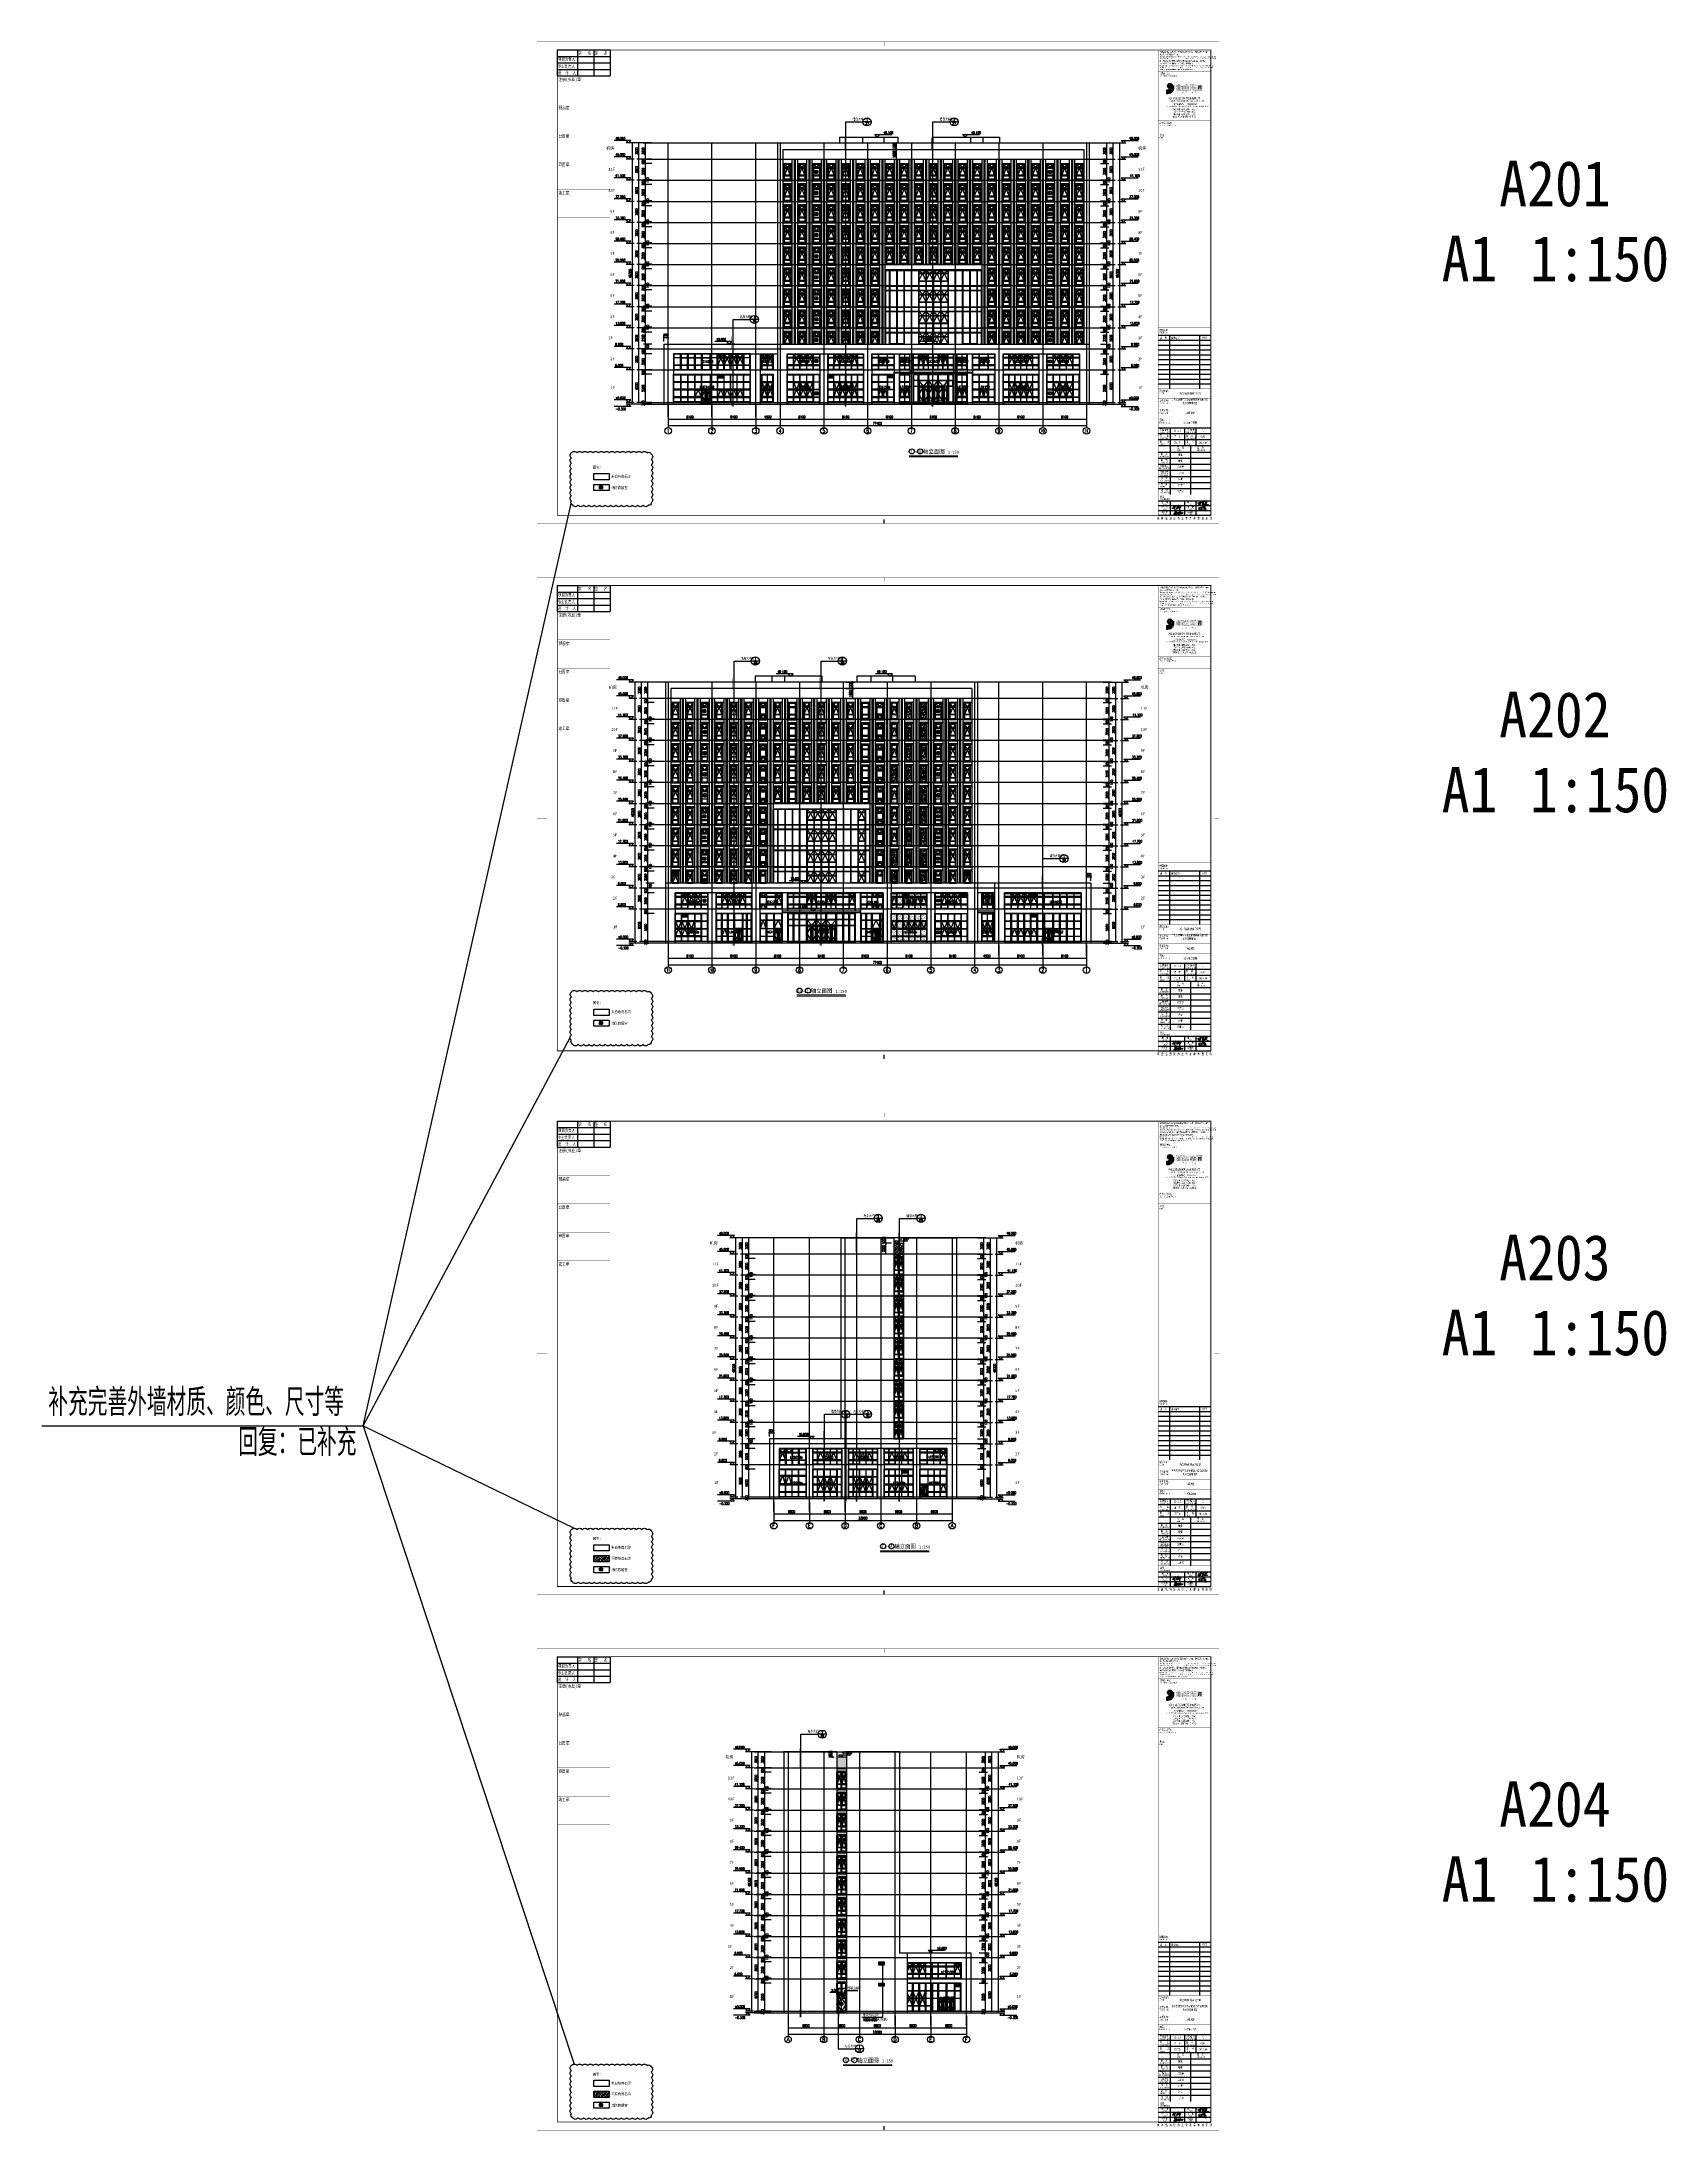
# Model space of a CAD drawing. Extents: x 1738711 to 2346805, y 1189731 to 2516152.
# Drawn here: x 2046298 to 2346805, y 1750890 to 2137328 of the extents above; entities that cross this region are included whole.
import ezdxf
from ezdxf.enums import TextEntityAlignment as Align

# ---------------------------------------------------------------- set-up
doc = ezdxf.new("R2010")
doc.units = 0
doc.header["$LTSCALE"] = 1000
doc.header["$MEASUREMENT"] = 0
doc.linetypes.add('复件 140224通州运河二期售楼部条件图_t3$0$X-ME SHAFT SH$0$X-B2$0$WATER_LINE', pattern=[0])
for name, color, linetype in [('2', 41, 'Continuous'), ('A-Detl-Thin', 1, 'Continuous'), ('A-文字', 7, 'Continuous'), ('AR-TEXT', 7, 'Continuous'), ('AXIS', 3, 'Continuous'), ('AXIS_TEXT', 7, 'Continuous'), ('DIM_ELEV', 3, 'Continuous'), ('DIM_IDEN', 3, 'Continuous'), ('DIM_LEAD', 3, 'Continuous'), ('DIM_SYMB', 3, 'Continuous'), ('DOTE', 1, 'Continuous'), ('HZ', 7, 'Continuous'), ('PUB_DIM', 3, 'Continuous'), ('PUB_HATCH', 8, 'Continuous'), ('PUB_TEXT', 7, 'Continuous'), ('TK', 4, 'Continuous'), ('WINDOW', 144, 'Continuous'), ('WINDOW_TEXT', 7, 'Continuous'), ('修改位置', 6, 'Continuous'), ('切线', 35, 'Continuous'), ('看线', 8, 'Continuous'), ('签名', 2, 'Continuous')]:
    doc.layers.add(name, color=color, linetype=linetype)
doc.layers.add('_0', color=7, linetype='Continuous', lineweight=25)
doc.styles.add('_TCH_AXIS', font='COMPLEX', dxfattribs={"bigfont": 'GBCBIG'})
doc.styles.add('_TCH_DIM', font='SIMPLEX', dxfattribs={"bigfont": 'GBCBIG'})
doc.styles.add('_TCH_DIM_T3', font='SIMPLEX', dxfattribs={"width": 0.705882, "bigfont": 'GBCBIG'})
doc.styles.add('_TCH_LABEL', font='COMPLEX', dxfattribs={"bigfont": 'GBCBIG'})
doc.styles.add('_TCH_WINDOW', font='SIMPLEX', dxfattribs={"height": 3.5, "bigfont": 'GBCBIG'})
doc.styles.add('COMPLEX', font='COMPLEX')
doc.styles.add('STW', font='simhei_0.ttf')
doc.styles.add('宋体', font='SIMSUN.TTF', dxfattribs={"width": 0.75})
doc.styles.add('黑体', font='simhei_0.ttf', dxfattribs={"width": 0.9})
doc.dimstyles.new('_TCH_ARCH&&150', dxfattribs={"dimtxt": 446.25, "dimasz": 150, "dimexe": 375, "dimexo": 450, "dimgap": 189.375, "dimtad": 1, "dimdec": 0, "dimzin": 0, "dimdsep": 46, "dimtxsty": '_TCH_DIM_T3', "dimblk": 'ARCHTICK', "dimcen": 0.09, "dimclrt": 7, "dimazin": 2, "dimtfac": 1, "dimtdec": 0, "dimtix": 1, "dimtmove": 2, "dimatfit": 3, "dimfxl": 1, "dimtolj": 1, "dimtzin": 0, "dimarcsym": 0})
pattern_1 = [(180, (0, 0), (-1e-14, -190.5), []), (180, (-63.5, 63.5), (-1e-14, -190.5), [])]
pattern_2 = [(37.5, (0, 0), (-12.000235, 367.059928), [0, -289.56, 0, -323.85, 0, -309.5625]), (7.5, (0, 0), (337.14246, 537.618825), [0, -156.21, 0, -260.985, 0, -100.0125]), (327.5, (-234.3, 0), (593.244278, 1.07789), [0, -95.25, 0, -342.9, 0, -447.675]), (317.5, (-234.3, 0), (572.66734, 167.19699), [0, -47.625, 0, -224.79, 0, -257.175])]
pattern_3 = [(180, (0, 0), (-1e-14, -238.125), []), (180, (-79.38, 79.38), (-1e-14, -238.125), [])]
pattern_4 = [(180, (0, 0), (-1e-14, -238.125), []), (180, (-79.38, 79.38), (-1e-14, -238.125), [])]
pattern_5 = [(45, (0, 0), (-336.759605, 336.759605), []), (45, (336.76, 0), (-336.759605, 336.759605), [238.125, -119.0625])]

# ---------------------------------------------------------------- blocks, each defined once
blk = doc.blocks.new('hgerahaerhreh')
at = {"layer": '2'}
for p, q in [((1950392, 1480020), (1950392, 1477020)), ((1950792, 1480020), (1950792, 1477020)), ((1950992, 1480020), (1950992, 1477020)), ((1951392, 1480020), (1951392, 1477020))]:
    blk.add_line(p, q, dxfattribs=at)
blk = doc.blocks.new('heraheraherah')
at = {"layer": '2'}
for p, q in [((1975692, 1495620), (1977392, 1495620)), ((1975692, 1495520), (1977392, 1495520)), ((1975692, 1495020), (1977392, 1495020)), ((1975692, 1494920), (1977392, 1494920))]:
    blk.add_line(p, q, dxfattribs=at)
blk = doc.blocks.new('herahreahreh')
at = {"layer": 'WINDOW', "color": 4, "linetype": '复件 140224通州运河二期售楼部条件图_t3$0$X-ME SHAFT SH$0$X-B2$0$WATER_LINE'}
blk.add_lwpolyline([(1943542, 1479020), (1944742, 1479020), (1944742, 1476820), (1943542, 1476820)], close=True, dxfattribs=at)
at = {"layer": 'WINDOW', "linetype": '复件 140224通州运河二期售楼部条件图_t3$0$X-ME SHAFT SH$0$X-B2$0$WATER_LINE'}
for points in [[(1944682, 1478220), (1943602, 1478220), (1943602, 1478960), (1944682, 1478960), (1944682, 1478220)], [(1944682, 1478160), (1944682, 1476880), (1943602, 1476880), (1943602, 1478160), (1944682, 1478160)]]:
    blk.add_lwpolyline(points, dxfattribs=at)
for points in [[(1944642, 1478260), (1943642, 1478260), (1943642, 1478920), (1944642, 1478920)], [(1944642, 1478120), (1944642, 1476920), (1943642, 1476920), (1943642, 1478120)], [(1944622, 1478280), (1943662, 1478280), (1943662, 1478900), (1944622, 1478900)], [(1944622, 1478100), (1944622, 1476940), (1943662, 1476940), (1943662, 1478100)]]:
    blk.add_lwpolyline(points, close=True, dxfattribs=at)
at = {"layer": '看线'}
for points in [[(1943602, 1478960), (1944142, 1478220), (1944682, 1478960)], [(1943602, 1476880), (1944142, 1478160), (1944682, 1476880)]]:
    blk.add_lwpolyline(points, dxfattribs=at)
blk = doc.blocks.new('herahreahre')
at = {"layer": '_0'}
for name, p in [('heraheraherah', (-32400, -15600)), ('herahreahreh', (0, 200))]:
    blk.add_blockref(name, p, dxfattribs=at)
blk = doc.blocks.new('heraherahera')
at = {"layer": '2'}
for p, q in [((1974692, 1495620), (1974692, 1491720)), ((1975092, 1495620), (1975092, 1491720)), ((1975292, 1495620), (1975292, 1491720)), ((1975692, 1495620), (1975692, 1491720))]:
    blk.add_line(p, q, dxfattribs=at)
blk = doc.blocks.new('hgerahgerahre')
at = {"layer": 'WINDOW', "color": 4, "linetype": '复件 140224通州运河二期售楼部条件图_t3$0$X-ME SHAFT SH$0$X-B2$0$WATER_LINE'}
blk.add_lwpolyline([(1975942, 1494820), (1977142, 1494820), (1977142, 1491820), (1975942, 1491820)], close=True, dxfattribs=at)
at = {"layer": 'WINDOW', "linetype": '复件 140224通州运河二期售楼部条件图_t3$0$X-ME SHAFT SH$0$X-B2$0$WATER_LINE'}
for points in [[(1977082, 1494020), (1976002, 1494020), (1976002, 1494760), (1977082, 1494760), (1977082, 1494020)], [(1977082, 1493960), (1977082, 1492620), (1976002, 1492620), (1976002, 1493960), (1977082, 1493960)], [(1977082, 1492560), (1977082, 1491880), (1976002, 1491880), (1976002, 1492560), (1977082, 1492560)]]:
    blk.add_lwpolyline(points, dxfattribs=at)
for points in [[(1977062, 1492540), (1977062, 1491900), (1976022, 1491900), (1976022, 1492540)], [(1977042, 1494060), (1976042, 1494060), (1976042, 1494720), (1977042, 1494720)], [(1977042, 1493920), (1977042, 1492660), (1976042, 1492660), (1976042, 1493920)], [(1977022, 1494080), (1976062, 1494080), (1976062, 1494700), (1977022, 1494700)], [(1977022, 1493900), (1977022, 1492680), (1976062, 1492680), (1976062, 1493900)]]:
    blk.add_lwpolyline(points, close=True, dxfattribs=at)
at = {"layer": '看线'}
for points in [[(1976002, 1494760), (1976542, 1494020), (1977082, 1494760)], [(1976002, 1492620), (1976542, 1493960), (1977082, 1492620)]]:
    blk.add_lwpolyline(points, dxfattribs=at)
blk = doc.blocks.new('jrthreahreah')
at = {"layer": '_0'}
for name in ['heraheraherah', 'hgerahgerahre']:
    blk.add_blockref(name, (0, 0), dxfattribs=at)
blk = doc.blocks.new('geraherahearhe')
at = {"layer": 'WINDOW', "color": 4, "linetype": '复件 140224通州运河二期售楼部条件图_t3$0$X-ME SHAFT SH$0$X-B2$0$WATER_LINE'}
blk.add_lwpolyline([(1943542, 1510320), (1944742, 1510320), (1944742, 1507320), (1943542, 1507320)], close=True, dxfattribs=at)
at = {"layer": 'WINDOW', "linetype": '复件 140224通州运河二期售楼部条件图_t3$0$X-ME SHAFT SH$0$X-B2$0$WATER_LINE'}
for points in [[(1944682, 1509520), (1943602, 1509520), (1943602, 1510260), (1944682, 1510260), (1944682, 1509520)], [(1944682, 1509460), (1944682, 1508120), (1943602, 1508120), (1943602, 1509460), (1944682, 1509460)], [(1944682, 1508060), (1944682, 1507380), (1943602, 1507380), (1943602, 1508060), (1944682, 1508060)]]:
    blk.add_lwpolyline(points, dxfattribs=at)
for points in [[(1944662, 1508040), (1944662, 1507400), (1943622, 1507400), (1943622, 1508040)], [(1944642, 1509560), (1943642, 1509560), (1943642, 1510220), (1944642, 1510220)], [(1944642, 1509420), (1944642, 1508160), (1943642, 1508160), (1943642, 1509420)], [(1944622, 1509580), (1943662, 1509580), (1943662, 1510200), (1944622, 1510200)], [(1944622, 1509400), (1944622, 1508180), (1943662, 1508180), (1943662, 1509400)]]:
    blk.add_lwpolyline(points, close=True, dxfattribs=at)
at = {"layer": '看线'}
for points in [[(1943602, 1510260), (1944142, 1509520), (1944682, 1510260)], [(1943602, 1508120), (1944142, 1509460), (1944682, 1508120)]]:
    blk.add_lwpolyline(points, dxfattribs=at)
blk = doc.blocks.new('hrthtsrhtrdhjrts')
at = {"layer": '2'}
for p, q in [((1944992, 1511220), (1945392, 1511220)), ((1945392, 1511070), (1945592, 1511070)), ((1945592, 1511220), (1945992, 1511220))]:
    blk.add_line(p, q, dxfattribs=at)
blk = doc.blocks.new('he4ratheraherhe')
at = {"layer": 'WINDOW', "linetype": '复件 140224通州运河二期售楼部条件图_t3$0$X-ME SHAFT SH$0$X-B2$0$WATER_LINE'}
for p, q in [((1962192, 1487820), (1980092, 1487820)), ((1962272, 1490720), (1962272, 1477020)), ((1962272, 1490640), (1963002, 1490640)), ((1963002, 1490720), (1963002, 1477020)), ((1963082, 1490720), (1963082, 1477020)), ((1963082, 1490640), (1964352, 1490640)), ((1963082, 1490120), (1964352, 1490120)), ((1963082, 1490040), (1964352, 1490040)), ((1963082, 1488720), (1964352, 1488720)), ((1963082, 1488640), (1964352, 1488640)), ((1964352, 1490720), (1964352, 1477020)), ((1964432, 1490720), (1964432, 1477020)), ((1964432, 1490640), (1965702, 1490640)), ((1965702, 1490720), (1965702, 1477020)), ((1965782, 1490720), (1965782, 1477020)), ((1965782, 1490640), (1967052, 1490640)), ((1967052, 1490720), (1967052, 1477020)), ((1967132, 1490720), (1967132, 1477020)), ((1967132, 1490640), (1968402, 1490640)), ((1968402, 1490720), (1968402, 1477020)), ((1968482, 1490720), (1968482, 1477020)), ((1968482, 1490640), (1969752, 1490640)), ((1968482, 1490120), (1969752, 1490120)), ((1968482, 1490040), (1969752, 1490040)), ((1968482, 1488720), (1969752, 1488720)), ((1968482, 1488640), (1969752, 1488640)), ((1969752, 1490720), (1969752, 1477020)), ((1969832, 1490720), (1969832, 1477020)), ((1969832, 1490640), (1971102, 1490640)), ((1969832, 1490120), (1971102, 1490120)), ((1969832, 1490040), (1971102, 1490040)), ((1969832, 1488720), (1971102, 1488720)), ((1969832, 1488640), (1971102, 1488640)), ((1971102, 1490720), (1971102, 1477020)), ((1971182, 1490720), (1971182, 1477020)), ((1971182, 1490640), (1972452, 1490640)), ((1971182, 1490120), (1972452, 1490120)), ((1971182, 1490040), (1972452, 1490040)), ((1971182, 1488720), (1972452, 1488720)), ((1971182, 1488640), (1972452, 1488640)), ((1972452, 1490720), (1972452, 1477020)), ((1972532, 1490720), (1972532, 1477020)), ((1972532, 1490640), (1973802, 1490640)), ((1972532, 1490120), (1973802, 1490120)), ((1972532, 1490040), (1973802, 1490040)), ((1972532, 1488720), (1973802, 1488720)), ((1972532, 1488640), (1973802, 1488640)), ((1973802, 1490720), (1973802, 1477020)), ((1973882, 1490720), (1973882, 1477020)), ((1973882, 1490640), (1975152, 1490640)), ((1975152, 1490720), (1975152, 1477020)), ((1975232, 1490720), (1975232, 1477020)), ((1975232, 1490640), (1976502, 1490640)), ((1976502, 1490720), (1976502, 1477020)), ((1976582, 1490720), (1976582, 1477020)), ((1976582, 1490640), (1977852, 1490640)), ((1977852, 1490720), (1977852, 1477020)), ((1977932, 1490720), (1977932, 1477020)), ((1977932, 1490640), (1979202, 1490640)), ((1979202, 1490720), (1979202, 1477020)), ((1979282, 1490720), (1979282, 1477020)), ((1979282, 1490640), (1980012, 1490640)), ((1980012, 1490720), (1980012, 1477020)), ((1962192, 1487740), (1980092, 1487740)), ((1962192, 1487000), (1980092, 1487000)), ((1962192, 1486920), (1980092, 1486920)), ((1963082, 1486220), (1964352, 1486220)), ((1963082, 1486140), (1964352, 1486140)), ((1963082, 1484820), (1964352, 1484820)), ((1963082, 1484740), (1964352, 1484740)), ((1968482, 1486220), (1969752, 1486220)), ((1968482, 1486140), (1969752, 1486140)), ((1968482, 1484820), (1969752, 1484820)), ((1968482, 1484740), (1969752, 1484740)), ((1969832, 1486220), (1971102, 1486220)), ((1969832, 1486140), (1971102, 1486140)), ((1969832, 1484820), (1971102, 1484820)), ((1969832, 1484740), (1971102, 1484740)), ((1971182, 1486220), (1972452, 1486220)), ((1971182, 1486140), (1972452, 1486140)), ((1971182, 1484820), (1972452, 1484820)), ((1971182, 1484740), (1972452, 1484740)), ((1972532, 1486220), (1973802, 1486220)), ((1972532, 1486140), (1973802, 1486140)), ((1972532, 1484820), (1973802, 1484820)), ((1972532, 1484740), (1973802, 1484740)), ((1962192, 1483920), (1980092, 1483920)), ((1962192, 1483840), (1980092, 1483840)), ((1962192, 1483100), (1980092, 1483100)), ((1962192, 1483020), (1980092, 1483020)), ((1963082, 1482320), (1964352, 1482320)), ((1963082, 1482240), (1964352, 1482240)), ((1963082, 1480920), (1964352, 1480920)), ((1963082, 1480840), (1964352, 1480840)), ((1968482, 1482320), (1969752, 1482320)), ((1968482, 1482240), (1969752, 1482240)), ((1968482, 1480920), (1969752, 1480920)), ((1968482, 1480840), (1969752, 1480840)), ((1969832, 1482320), (1971102, 1482320)), ((1969832, 1482240), (1971102, 1482240)), ((1969832, 1480920), (1971102, 1480920)), ((1969832, 1480840), (1971102, 1480840)), ((1971182, 1482320), (1972452, 1482320)), ((1971182, 1482240), (1972452, 1482240)), ((1971182, 1480920), (1972452, 1480920)), ((1971182, 1480840), (1972452, 1480840)), ((1972532, 1482320), (1973802, 1482320)), ((1972532, 1482240), (1973802, 1482240)), ((1972532, 1480920), (1973802, 1480920)), ((1972532, 1480840), (1973802, 1480840)), ((1962192, 1480020), (1980092, 1480020)), ((1962192, 1479940), (1980092, 1479940)), ((1962192, 1479200), (1980092, 1479200)), ((1962192, 1479120), (1980092, 1479120)), ((1963082, 1478420), (1964352, 1478420)), ((1963082, 1478340), (1964352, 1478340)), ((1963082, 1477100), (1964352, 1477100)), ((1963082, 1477020), (1964352, 1477020)), ((1964432, 1477100), (1965702, 1477100)), ((1968482, 1478420), (1969752, 1478420)), ((1968482, 1478340), (1969752, 1478340)), ((1968482, 1477100), (1969752, 1477100)), ((1969832, 1478420), (1971102, 1478420)), ((1969832, 1478340), (1971102, 1478340)), ((1969832, 1477100), (1971102, 1477100)), ((1971182, 1478420), (1972452, 1478420)), ((1971182, 1478340), (1972452, 1478340)), ((1971182, 1477100), (1972452, 1477100)), ((1972532, 1478420), (1973802, 1478420)), ((1972532, 1478340), (1973802, 1478340)), ((1972532, 1477100), (1973802, 1477100)), ((1976582, 1477100), (1977852, 1477100)), ((1977932, 1477100), (1979202, 1477100))]:
    blk.add_line(p, q, dxfattribs=at)
blk.add_lwpolyline([(1962192, 1477020), (1980092, 1477020), (1980092, 1490720), (1962192, 1490720)], close=True, dxfattribs=at)
at = {"layer": '看线'}
for points in [[(1963082, 1490720), (1963717, 1490120), (1964352, 1490720)], [(1963082, 1488720), (1963717, 1490040), (1964352, 1488720)], [(1968482, 1490640), (1969117, 1490120), (1969752, 1490640)], [(1968482, 1488720), (1969117, 1490040), (1969752, 1488720)], [(1969832, 1490640), (1970467, 1490120), (1971102, 1490640)], [(1969832, 1488720), (1970467, 1490040), (1971102, 1488720)], [(1971182, 1490640), (1971817, 1490120), (1972452, 1490640)], [(1971182, 1488720), (1971817, 1490040), (1972452, 1488720)], [(1972532, 1490640), (1973167, 1490120), (1973802, 1490640)], [(1972532, 1488720), (1973167, 1490040), (1973802, 1488720)], [(1963082, 1486920), (1963717, 1486220), (1964352, 1486920)], [(1963082, 1484820), (1963717, 1486140), (1964352, 1484820)], [(1968482, 1486920), (1969117, 1486220), (1969752, 1486920)], [(1968482, 1484820), (1969117, 1486140), (1969752, 1484820)], [(1969832, 1486920), (1970467, 1486220), (1971102, 1486920)], [(1969832, 1484820), (1970467, 1486140), (1971102, 1484820)], [(1971182, 1486920), (1971817, 1486220), (1972452, 1486920)], [(1971182, 1484820), (1971817, 1486140), (1972452, 1484820)], [(1972532, 1486920), (1973167, 1486220), (1973802, 1486920)], [(1972532, 1484820), (1973167, 1486140), (1973802, 1484820)], [(1963082, 1483020), (1963717, 1482320), (1964352, 1483020)], [(1963082, 1480920), (1963717, 1482240), (1964352, 1480920)], [(1968482, 1483020), (1969117, 1482320), (1969752, 1483020)], [(1968482, 1480920), (1969117, 1482240), (1969752, 1480920)], [(1969832, 1483020), (1970467, 1482320), (1971102, 1483020)], [(1969832, 1480920), (1970467, 1482240), (1971102, 1480920)], [(1971182, 1483020), (1971817, 1482320), (1972452, 1483020)], [(1971182, 1480920), (1971817, 1482240), (1972452, 1480920)], [(1972532, 1483020), (1973167, 1482320), (1973802, 1483020)], [(1972532, 1480920), (1973167, 1482240), (1973802, 1480920)], [(1963082, 1479120), (1963717, 1478420), (1964352, 1479120)], [(1963082, 1477020), (1963717, 1478340), (1964352, 1477020)], [(1968482, 1479120), (1969117, 1478420), (1969752, 1479120)], [(1968482, 1477100), (1969117, 1478340), (1969752, 1477100)], [(1969832, 1479120), (1970467, 1478420), (1971102, 1479120)], [(1969832, 1477100), (1970467, 1478340), (1971102, 1477100)], [(1971182, 1479120), (1971817, 1478420), (1972452, 1479120)], [(1971182, 1477100), (1971817, 1478340), (1972452, 1477100)], [(1972532, 1479120), (1973167, 1478420), (1973802, 1479120)], [(1972532, 1477100), (1973167, 1478340), (1973802, 1477100)]]:
    blk.add_lwpolyline(points, dxfattribs=at)
blk = doc.blocks.new('heraheraherahe')
at = {"layer": 'WINDOW', "color": 4, "linetype": '复件 140224通州运河二期售楼部条件图_t3$0$X-ME SHAFT SH$0$X-B2$0$WATER_LINE'}
blk.add_lwpolyline([(2141388, 1404296), (2139588, 1404296), (2139588, 1401296), (2141388, 1401296)], close=True, dxfattribs=at)
at = {"layer": 'WINDOW', "linetype": '复件 140224通州运河二期售楼部条件图_t3$0$X-ME SHAFT SH$0$X-B2$0$WATER_LINE'}
for points in [[(2139648, 1403496), (2140458, 1403496), (2140458, 1404236), (2139648, 1404236), (2139648, 1403496)], [(2139648, 1403436), (2139648, 1402096), (2140458, 1402096), (2140458, 1403436), (2139648, 1403436)], [(2141328, 1403496), (2140518, 1403496), (2140518, 1404236), (2141328, 1404236), (2141328, 1403496)], [(2141328, 1403436), (2141328, 1402096), (2140518, 1402096), (2140518, 1403436), (2141328, 1403436)], [(2139648, 1402036), (2139648, 1401356), (2140458, 1401356), (2140458, 1402036), (2139648, 1402036)], [(2141328, 1402036), (2141328, 1401356), (2140518, 1401356), (2140518, 1402036), (2141328, 1402036)]]:
    blk.add_lwpolyline(points, dxfattribs=at)
for points in [[(2139688, 1403536), (2140418, 1403536), (2140418, 1404196), (2139688, 1404196)], [(2139688, 1403396), (2139688, 1402136), (2140418, 1402136), (2140418, 1403396)], [(2139708, 1403556), (2140398, 1403556), (2140398, 1404176), (2139708, 1404176)], [(2139708, 1403376), (2139708, 1402156), (2140398, 1402156), (2140398, 1403376)], [(2141288, 1403536), (2140558, 1403536), (2140558, 1404196), (2141288, 1404196)], [(2141288, 1403396), (2141288, 1402136), (2140558, 1402136), (2140558, 1403396)], [(2141268, 1403556), (2140578, 1403556), (2140578, 1404176), (2141268, 1404176)], [(2141268, 1403376), (2141268, 1402156), (2140578, 1402156), (2140578, 1403376)], [(2139668, 1402016), (2139668, 1401376), (2140438, 1401376), (2140438, 1402016)], [(2141308, 1402016), (2141308, 1401376), (2140538, 1401376), (2140538, 1402016)]]:
    blk.add_lwpolyline(points, close=True, dxfattribs=at)
at = {"layer": '看线'}
for points in [[(2139648, 1404236), (2140053, 1403536), (2140458, 1404236)], [(2139648, 1402096), (2140053, 1403436), (2140458, 1402096)], [(2140518, 1404236), (2140923, 1403536), (2141328, 1404236)], [(2140518, 1402096), (2140923, 1403436), (2141328, 1402096)]]:
    blk.add_lwpolyline(points, dxfattribs=at)
blk = doc.blocks.new('hearhrehreh')
at = {"layer": '2'}
for p, q in [((2141388, 1405296), (2139588, 1405296)), ((2141388, 1405196), (2139588, 1405196)), ((2141388, 1404696), (2139588, 1404696)), ((2141388, 1404596), (2139588, 1404596))]:
    blk.add_line(p, q, dxfattribs=at)
at = {"layer": '_0'}
blk.add_blockref('heraheraherahe', (0, 200), dxfattribs=at)
blk = doc.blocks.new('44444')
at = {"layer": 'A-Detl-Thin'}
h = blk.add_hatch(color=1, dxfattribs=at)
h.dxf.hatch_style = 1
h.paths.add_polyline_path([(4501249, -50474), (4501124, -50678), (4501380, -50678)])
for points in [[(4501005, -50752), (4501005, -50452, -0.4142136), (4501105, -50352), (4501405, -50352, -0.4142136), (4501505, -50452), (4501505, -50752, -0.4142136), (4501405, -50852), (4501105, -50852, -0.4142136)], [(4501015, -50752), (4501015, -50452, -0.4142136), (4501105, -50362), (4501405, -50362, -0.4142136), (4501495, -50452), (4501495, -50752, -0.4142136), (4501405, -50842), (4501105, -50842, -0.4142136)]]:
    blk.add_lwpolyline(points, format="xyb", close=True, dxfattribs=at)
blk.add_lwpolyline([(4501249, -50474), (4501124, -50678), (4501380, -50678)], close=True, dxfattribs=at)
blk = doc.blocks.new('herahaerhre')
at = {"layer": 'WINDOW', "color": 4}
blk.add_lwpolyline([(2189022, 1988401), (2190222, 1988401), (2190222, 1985401), (2189022, 1985401)], close=True, dxfattribs=at)
at = {"layer": 'WINDOW'}
for points in [[(2190162, 1987601), (2189082, 1987601), (2189082, 1988341), (2190162, 1988341), (2190162, 1987601)], [(2190162, 1987541), (2190162, 1986201), (2189082, 1986201), (2189082, 1987541), (2190162, 1987541)], [(2190162, 1986141), (2190162, 1985461), (2189082, 1985461), (2189082, 1986141), (2190162, 1986141)]]:
    blk.add_lwpolyline(points, dxfattribs=at)
for points in [[(2190142, 1987521), (2190142, 1986221), (2189102, 1986221), (2189102, 1987521)], [(2190122, 1987641), (2189122, 1987641), (2189122, 1988301), (2190122, 1988301)], [(2190102, 1987661), (2189142, 1987661), (2189142, 1988281), (2190102, 1988281)], [(2190142, 1986121), (2190142, 1985481), (2189102, 1985481), (2189102, 1986121)]]:
    blk.add_lwpolyline(points, close=True, dxfattribs=at)
at = {"layer": '看线'}
blk.add_lwpolyline([(2189082, 1988341), (2189622, 1987601), (2190162, 1988341)], dxfattribs=at)
at = {"color": 6, "xscale": 1.1, "yscale": 1.1, "zscale": 1.1}
blk.add_blockref('44444', (-2761787, 2042516), dxfattribs=at)
blk = doc.blocks.new('heraheraherhe')
at = {"layer": '_0'}
for name, p in [('heraheraherah', (213080, 493582)), ('herahaerhre', (0, 0))]:
    blk.add_blockref(name, p, dxfattribs=at)
blk = doc.blocks.new('hgeraherahe')
at = {"layer": 'WINDOW', "color": 4, "linetype": '复件 140224通州运河二期售楼部条件图_t3$0$X-ME SHAFT SH$0$X-B2$0$WATER_LINE'}
blk.add_lwpolyline([(2189022, 1984501), (2190222, 1984501), (2190222, 1982301), (2189022, 1982301)], close=True, dxfattribs=at)
at = {"layer": 'WINDOW', "linetype": '复件 140224通州运河二期售楼部条件图_t3$0$X-ME SHAFT SH$0$X-B2$0$WATER_LINE'}
for points in [[(2190162, 1983701), (2189082, 1983701), (2189082, 1984441), (2190162, 1984441), (2190162, 1983701)], [(2190162, 1983641), (2190162, 1982361), (2189082, 1982361), (2189082, 1983641), (2190162, 1983641)]]:
    blk.add_lwpolyline(points, dxfattribs=at)
for points in [[(2190142, 1983621), (2190142, 1982381), (2189102, 1982381), (2189102, 1983621)], [(2190122, 1983741), (2189122, 1983741), (2189122, 1984401), (2190122, 1984401)], [(2190102, 1983761), (2189142, 1983761), (2189142, 1984381), (2190102, 1984381)]]:
    blk.add_lwpolyline(points, close=True, dxfattribs=at)
at = {"layer": '看线'}
blk.add_lwpolyline([(2189082, 1984441), (2189622, 1983701), (2190162, 1984441)], dxfattribs=at)
at = {"color": 6, "xscale": 1.1, "yscale": 1.1, "zscale": 1.1}
blk.add_blockref('44444', (-2761787, 2038692), dxfattribs=at)
at = {"layer": '_0'}
blk.add_blockref('heraheraherah', (213080, 489682), dxfattribs=at)
blk = doc.blocks.new('hrahreaherah')
at = {"layer": 'WINDOW', "linetype": '复件 140224通州运河二期售楼部条件图_t3$0$X-ME SHAFT SH$0$X-B2$0$WATER_LINE'}
blk.add_line((2192087, 1673832), (2192087, 1676232), dxfattribs=at)
at = {"layer": 'WINDOW', "color": 4, "linetype": '复件 140224通州运河二期售楼部条件图_t3$0$X-ME SHAFT SH$0$X-B2$0$WATER_LINE'}
blk.add_lwpolyline([(2191287, 1673832), (2192887, 1673832), (2192887, 1676232), (2191287, 1676232)], close=True, dxfattribs=at)
at = {"layer": 'WINDOW', "linetype": '复件 140224通州运河二期售楼部条件图_t3$0$X-ME SHAFT SH$0$X-B2$0$WATER_LINE'}
blk.add_lwpolyline([(2191347, 1673892), (2192827, 1673892), (2192827, 1676172), (2191347, 1676172)], close=True, dxfattribs=at)
at = {"layer": '看线'}
for points in [[(2192087, 1676232), (2191287, 1675032), (2192087, 1673832)], [(2192087, 1676232), (2192887, 1675032), (2192087, 1673832)]]:
    blk.add_lwpolyline(points, dxfattribs=at)
blk = doc.blocks.new('hreahreahreh')
at = {"layer": '看线'}
h = blk.add_hatch(dxfattribs=at)
h.set_pattern_fill('ANSI32', color=256, scale=40, angle=135, style=0)
h.set_pattern_definition(pattern_1)
h.paths.add_polyline_path([(2163022, 1883979), (2164022, 1883979), (2164022, 1884639), (2163022, 1884639)])
at = {"layer": 'WINDOW', "color": 4, "linetype": '复件 140224通州运河二期售楼部条件图_t3$0$X-ME SHAFT SH$0$X-B2$0$WATER_LINE'}
blk.add_lwpolyline([(2164122, 1884739), (2162922, 1884739), (2162922, 1882539), (2164122, 1882539)], close=True, dxfattribs=at)
at = {"layer": 'WINDOW', "linetype": '复件 140224通州运河二期售楼部条件图_t3$0$X-ME SHAFT SH$0$X-B2$0$WATER_LINE'}
for points in [[(2162982, 1883939), (2164062, 1883939), (2164062, 1884679), (2162982, 1884679), (2162982, 1883939)], [(2162982, 1883879), (2162982, 1882599), (2164062, 1882599), (2164062, 1883879), (2162982, 1883879)]]:
    blk.add_lwpolyline(points, dxfattribs=at)
for points in [[(2163022, 1883979), (2164022, 1883979), (2164022, 1884639), (2163022, 1884639)], [(2163022, 1883839), (2163022, 1882639), (2164022, 1882639), (2164022, 1883839)], [(2163042, 1883819), (2163042, 1882659), (2164002, 1882659), (2164002, 1883819)]]:
    blk.add_lwpolyline(points, close=True, dxfattribs=at)
at = {"layer": '看线'}
blk.add_lwpolyline([(2164062, 1882599), (2163522, 1883879), (2162982, 1882599)], dxfattribs=at)
blk = doc.blocks.new('jhteraherh')
at = {"layer": '看线'}
h = blk.add_hatch(dxfattribs=at)
h.set_pattern_fill('碎沙', color=256, scale=150, style=0)
h.set_pattern_definition(pattern_2)
h.paths.add_polyline_path([(2207322, 1888639), (2206122, 1888639), (2206122, 1885639), (2207322, 1885639)])
at = {"layer": 'WINDOW', "color": 4, "linetype": '复件 140224通州运河二期售楼部条件图_t3$0$X-ME SHAFT SH$0$X-B2$0$WATER_LINE'}
blk.add_lwpolyline([(2207322, 1888639), (2206122, 1888639), (2206122, 1885639), (2207322, 1885639)], close=True, dxfattribs=at)
at = {"layer": 'WINDOW', "linetype": '复件 140224通州运河二期售楼部条件图_t3$0$X-ME SHAFT SH$0$X-B2$0$WATER_LINE'}
for points in [[(2206182, 1887839), (2207262, 1887839), (2207262, 1888579), (2206182, 1888579), (2206182, 1887839)], [(2206182, 1887779), (2206182, 1886439), (2207262, 1886439), (2207262, 1887779), (2206182, 1887779)], [(2206182, 1886379), (2206182, 1885699), (2207262, 1885699), (2207262, 1886379), (2206182, 1886379)]]:
    blk.add_lwpolyline(points, dxfattribs=at)
for points in [[(2206202, 1886359), (2206202, 1885719), (2207242, 1885719), (2207242, 1886359)], [(2206222, 1887879), (2207222, 1887879), (2207222, 1888539), (2206222, 1888539)], [(2206222, 1887739), (2206222, 1886479), (2207222, 1886479), (2207222, 1887739)], [(2206242, 1887899), (2207202, 1887899), (2207202, 1888519), (2206242, 1888519)], [(2206242, 1887719), (2206242, 1886499), (2207202, 1886499), (2207202, 1887719)]]:
    blk.add_lwpolyline(points, close=True, dxfattribs=at)
at = {"layer": '看线'}
blk.add_lwpolyline([(2207262, 1886439), (2206722, 1887779), (2206182, 1886439)], dxfattribs=at)
blk = doc.blocks.new('heraherhre')
blk.add_blockref('jhteraherh', (0, 0))
at = {"layer": '_0', "extrusion": (0, 0, -1), "zscale": -1}
blk.add_blockref('heraheraherah', (-4183264, 393819), dxfattribs=at)
blk = doc.blocks.new('HERAHERH')
at = {"layer": 'WINDOW', "color": 4, "linetype": '复件 140224通州运河二期售楼部条件图_t3$0$X-ME SHAFT SH$0$X-B2$0$WATER_LINE'}
blk.add_lwpolyline([(2198022, 1900339), (2199222, 1900339), (2199222, 1897339), (2198022, 1897339)], close=True, dxfattribs=at)
at = {"layer": 'WINDOW', "linetype": '复件 140224通州运河二期售楼部条件图_t3$0$X-ME SHAFT SH$0$X-B2$0$WATER_LINE'}
for points in [[(2199162, 1899539), (2198082, 1899539), (2198082, 1900279), (2199162, 1900279), (2199162, 1899539)], [(2199162, 1899479), (2199162, 1898139), (2198082, 1898139), (2198082, 1899479), (2199162, 1899479)], [(2199162, 1898079), (2199162, 1897399), (2198082, 1897399), (2198082, 1898079), (2199162, 1898079)]]:
    blk.add_lwpolyline(points, dxfattribs=at)
for points in [[(2199142, 1899559), (2198102, 1899559), (2198102, 1900259), (2199142, 1900259)], [(2199142, 1899459), (2199142, 1898159), (2198102, 1898159), (2198102, 1899459)], [(2199142, 1898059), (2199142, 1897419), (2198102, 1897419), (2198102, 1898059)]]:
    blk.add_lwpolyline(points, close=True, dxfattribs=at)
blk = doc.blocks.new('JHERTAHREHREH')
blk.add_blockref('HERAHERH', (0, 0))
at = {"layer": '_0'}
blk.add_blockref('heraheraherah', (222080, 405519), dxfattribs=at)
blk = doc.blocks.new('hreahreahre')
at = {"layer": 'WINDOW', "color": 4, "linetype": '复件 140224通州运河二期售楼部条件图_t3$0$X-ME SHAFT SH$0$X-B2$0$WATER_LINE'}
blk.add_lwpolyline([(2221422, 1992301), (2222622, 1992301), (2222622, 1989301), (2221422, 1989301)], close=True, dxfattribs=at)
at = {"layer": 'WINDOW', "linetype": '复件 140224通州运河二期售楼部条件图_t3$0$X-ME SHAFT SH$0$X-B2$0$WATER_LINE'}
for points in [[(2222562, 1991501), (2221482, 1991501), (2221482, 1992241), (2222562, 1992241), (2222562, 1991501)], [(2222562, 1991441), (2222562, 1990101), (2221482, 1990101), (2221482, 1991441), (2222562, 1991441)], [(2222562, 1990041), (2222562, 1989361), (2221482, 1989361), (2221482, 1990041), (2222562, 1990041)]]:
    blk.add_lwpolyline(points, dxfattribs=at)
for points in [[(2222522, 1991541), (2221522, 1991541), (2221522, 1992201), (2222522, 1992201)], [(2222522, 1991401), (2222522, 1990141), (2221522, 1990141), (2221522, 1991401)], [(2222502, 1991561), (2221542, 1991561), (2221542, 1992181), (2222502, 1992181)], [(2222502, 1991381), (2222502, 1990161), (2221542, 1990161), (2221542, 1991381)], [(2222522, 1990001), (2222522, 1989401), (2221522, 1989401), (2221522, 1990001)], [(2222502, 1989981), (2222502, 1989421), (2221542, 1989421), (2221542, 1989981)]]:
    blk.add_lwpolyline(points, close=True, dxfattribs=at)
at = {"layer": '看线'}
for points in [[(2221482, 1992241), (2222022, 1991501), (2222562, 1992241)], [(2221482, 1989361), (2222022, 1990041), (2222562, 1989361)]]:
    blk.add_lwpolyline(points, dxfattribs=at)
blk = doc.blocks.new('hgeraherh')
at = {"layer": 'WINDOW', "color": 4, "linetype": '复件 140224通州运河二期售楼部条件图_t3$0$X-ME SHAFT SH$0$X-B2$0$WATER_LINE'}
blk.add_lwpolyline([(2221422, 1992301), (2222622, 1992301), (2222622, 1989301), (2221422, 1989301)], close=True, dxfattribs=at)
at = {"layer": 'WINDOW', "linetype": '复件 140224通州运河二期售楼部条件图_t3$0$X-ME SHAFT SH$0$X-B2$0$WATER_LINE'}
blk.add_lwpolyline([(2222562, 1991501), (2221482, 1991501), (2221482, 1992241), (2222562, 1992241), (2222562, 1991501)], dxfattribs=at)
for points in [[(2222522, 1991541), (2221522, 1991541), (2221522, 1992201), (2222522, 1992201)], [(2222502, 1991561), (2221542, 1991561), (2221542, 1992181), (2222502, 1992181)]]:
    blk.add_lwpolyline(points, close=True, dxfattribs=at)
blk.add_blockref('hreahreahre', (0, 0))
at = {"layer": '_0'}
blk.add_blockref('heraheraherah', (245480, 497482), dxfattribs=at)
blk = doc.blocks.new('hjaertherahreh')
at = {"layer": '看线'}
h = blk.add_hatch(dxfattribs=at)
h.set_pattern_fill('碎沙', color=256, scale=150, style=0)
h.set_pattern_definition(pattern_2)
h.paths.add_polyline_path([(2210022, 1884739), (2208822, 1884739), (2208822, 1882539), (2210022, 1882539)])
at = {"layer": 'WINDOW', "color": 4, "linetype": '复件 140224通州运河二期售楼部条件图_t3$0$X-ME SHAFT SH$0$X-B2$0$WATER_LINE'}
blk.add_lwpolyline([(2210022, 1884739), (2208822, 1884739), (2208822, 1882539), (2210022, 1882539)], close=True, dxfattribs=at)
at = {"layer": 'WINDOW', "linetype": '复件 140224通州运河二期售楼部条件图_t3$0$X-ME SHAFT SH$0$X-B2$0$WATER_LINE'}
for points in [[(2208882, 1883939), (2209962, 1883939), (2209962, 1884679), (2208882, 1884679), (2208882, 1883939)], [(2208882, 1883879), (2208882, 1882599), (2209962, 1882599), (2209962, 1883879), (2208882, 1883879)]]:
    blk.add_lwpolyline(points, dxfattribs=at)
for points in [[(2208922, 1883979), (2209922, 1883979), (2209922, 1884639), (2208922, 1884639)], [(2208922, 1883839), (2208922, 1882639), (2209922, 1882639), (2209922, 1883839)], [(2208942, 1883999), (2209902, 1883999), (2209902, 1884619), (2208942, 1884619)], [(2208942, 1883819), (2208942, 1882659), (2209902, 1882659), (2209902, 1883819)]]:
    blk.add_lwpolyline(points, close=True, dxfattribs=at)
at = {"layer": '看线'}
blk.add_lwpolyline([(2209962, 1882599), (2209422, 1883879), (2208882, 1882599)], dxfattribs=at)
blk = doc.blocks.new('jhertaherhre')
blk.add_blockref('hjaertherahreh', (0, 0))
at = {"layer": '_0', "extrusion": (0, 0, -1), "zscale": -1}
blk.add_blockref('heraheraherah', (-4185964, 389919), dxfattribs=at)
blk = doc.blocks.new('heratherhre')
at = {"layer": 'WINDOW', "color": 4, "linetype": '复件 140224通州运河二期售楼部条件图_t3$0$X-ME SHAFT SH$0$X-B2$0$WATER_LINE'}
blk.add_lwpolyline([(2180322, 1884739), (2179122, 1884739), (2179122, 1882539), (2180322, 1882539)], close=True, dxfattribs=at)
at = {"layer": 'WINDOW', "linetype": '复件 140224通州运河二期售楼部条件图_t3$0$X-ME SHAFT SH$0$X-B2$0$WATER_LINE'}
for points in [[(2179182, 1883939), (2180262, 1883939), (2180262, 1884679), (2179182, 1884679), (2179182, 1883939)], [(2179182, 1883879), (2179182, 1882599), (2180262, 1882599), (2180262, 1883879), (2179182, 1883879)]]:
    blk.add_lwpolyline(points, dxfattribs=at)
for points in [[(2179222, 1883979), (2180222, 1883979), (2180222, 1884639), (2179222, 1884639)], [(2179222, 1883839), (2179222, 1882639), (2180222, 1882639), (2180222, 1883839)], [(2179242, 1883999), (2180202, 1883999), (2180202, 1884619), (2179242, 1884619)], [(2179242, 1883819), (2179242, 1882659), (2180202, 1882659), (2180202, 1883819)]]:
    blk.add_lwpolyline(points, close=True, dxfattribs=at)
at = {"layer": '看线'}
blk.add_lwpolyline([(2180262, 1884679), (2179722, 1883939), (2179182, 1884679)], dxfattribs=at)
blk = doc.blocks.new('herahrehre')
at = {"layer": 'WINDOW', "color": 4, "linetype": '复件 140224通州运河二期售楼部条件图_t3$0$X-ME SHAFT SH$0$X-B2$0$WATER_LINE'}
blk.add_lwpolyline([(2169522, 1884739), (2168322, 1884739), (2168322, 1882539), (2169522, 1882539)], close=True, dxfattribs=at)
at = {"layer": 'WINDOW', "linetype": '复件 140224通州运河二期售楼部条件图_t3$0$X-ME SHAFT SH$0$X-B2$0$WATER_LINE'}
for points in [[(2168382, 1883939), (2169462, 1883939), (2169462, 1884679), (2168382, 1884679), (2168382, 1883939)], [(2168382, 1883879), (2168382, 1882599), (2169462, 1882599), (2169462, 1883879), (2168382, 1883879)]]:
    blk.add_lwpolyline(points, dxfattribs=at)
for points in [[(2168422, 1883979), (2169422, 1883979), (2169422, 1884639), (2168422, 1884639)], [(2168422, 1883839), (2168422, 1882639), (2169422, 1882639), (2169422, 1883839)], [(2168442, 1883999), (2169402, 1883999), (2169402, 1884619), (2168442, 1884619)], [(2168442, 1883819), (2168442, 1882659), (2169402, 1882659), (2169402, 1883819)]]:
    blk.add_lwpolyline(points, close=True, dxfattribs=at)
at = {"layer": '看线'}
blk.add_lwpolyline([(2169462, 1884679), (2168922, 1883939), (2168382, 1884679)], dxfattribs=at)
at = {"color": 6, "xscale": 1.1, "yscale": 1.1, "zscale": 1.1}
blk.add_blockref('44444', (-2782487, 1938814), dxfattribs=at)
blk = doc.blocks.new('herahreherhr')
at = {"layer": 'WINDOW', "linetype": '复件 140224通州运河二期售楼部条件图_t3$0$X-ME SHAFT SH$0$X-B2$0$WATER_LINE'}
for p, q in [((1919488, 1281833), (1918528, 1281833)), ((1919488, 1280493), (1918528, 1280493)), ((1919488, 1280493), (1919488, 1281833)), ((1919548, 1280493), (1919548, 1281833)), ((1920508, 1281833), (1919548, 1281833)), ((1920508, 1280493), (1919548, 1280493))]:
    blk.add_line(p, q, dxfattribs=at)
at = {"layer": 'WINDOW', "color": 4, "linetype": '复件 140224通州运河二期售楼部条件图_t3$0$X-ME SHAFT SH$0$X-B2$0$WATER_LINE'}
blk.add_lwpolyline([(1920568, 1279593), (1918468, 1279593), (1918468, 1282593), (1920568, 1282593)], close=True, dxfattribs=at)
at = {"layer": 'WINDOW', "linetype": '复件 140224通州运河二期售楼部条件图_t3$0$X-ME SHAFT SH$0$X-B2$0$WATER_LINE'}
for points in [[(1918528, 1281893), (1918528, 1282533), (1919488, 1282533), (1919488, 1281893), (1918528, 1281893)], [(1918528, 1280493), (1918528, 1281833)], [(1919488, 1280433), (1919488, 1279653), (1918528, 1279653), (1918528, 1280433), (1919488, 1280433)], [(1920508, 1281893), (1919548, 1281893), (1919548, 1282533), (1920508, 1282533), (1920508, 1281893)], [(1920508, 1280433), (1920508, 1279653), (1919548, 1279653), (1919548, 1280433), (1920508, 1280433)], [(1920508, 1281833), (1920508, 1280493)]]:
    blk.add_lwpolyline(points, dxfattribs=at)
for points in [[(1919468, 1280413), (1919468, 1279673), (1918548, 1279673), (1918548, 1280413)], [(1918568, 1281933), (1918568, 1282493), (1919448, 1282493), (1919448, 1281933)], [(1918568, 1281793), (1919448, 1281793), (1919448, 1280533), (1918568, 1280533)], [(1918588, 1281953), (1918588, 1282473), (1919428, 1282473), (1919428, 1281953)], [(1918588, 1281773), (1919428, 1281773), (1919428, 1280553), (1918588, 1280553)], [(1920488, 1280413), (1920488, 1279673), (1919568, 1279673), (1919568, 1280413)], [(1920468, 1281933), (1919588, 1281933), (1919588, 1282493), (1920468, 1282493)], [(1920468, 1281793), (1919588, 1281793), (1919588, 1280533), (1920468, 1280533)], [(1920448, 1281953), (1919608, 1281953), (1919608, 1282473), (1920448, 1282473)], [(1920448, 1281773), (1919608, 1281773), (1919608, 1280553), (1920448, 1280553)]]:
    blk.add_lwpolyline(points, close=True, dxfattribs=at)
at = {"layer": '看线'}
for points in [[(1918528, 1282533), (1919008, 1281893), (1919488, 1282533)], [(1918528, 1280493), (1919008, 1281833), (1919488, 1280493)], [(1919548, 1282533), (1920028, 1281893), (1920508, 1282533)], [(1919563, 1280493), (1920028, 1281833), (1920523, 1280493)]]:
    blk.add_lwpolyline(points, dxfattribs=at)
blk = doc.blocks.new('hrteaherhrehr')
at = {"layer": 'WINDOW', "linetype": '复件 140224通州运河二期售楼部条件图_t3$0$X-ME SHAFT SH$0$X-B2$0$WATER_LINE'}
for p, q in [((1948722, 1315018), (1948722, 1316358)), ((1949912, 1316358), (1948722, 1316358)), ((1949912, 1315018), (1948722, 1315018)), ((1949912, 1315018), (1949912, 1316358)), ((1951112, 1316358), (1949972, 1316358)), ((1949972, 1315018), (1949972, 1316358)), ((1951112, 1315018), (1949972, 1315018)), ((1951112, 1316358), (1951112, 1315018))]:
    blk.add_line(p, q, dxfattribs=at)
at = {"layer": 'WINDOW', "color": 4, "linetype": '复件 140224通州运河二期售楼部条件图_t3$0$X-ME SHAFT SH$0$X-B2$0$WATER_LINE'}
blk.add_lwpolyline([(1952372, 1314118), (1946322, 1314118), (1946322, 1317118), (1952372, 1317118)], close=True, dxfattribs=at)
at = {"layer": 'WINDOW', "linetype": '复件 140224通州运河二期售楼部条件图_t3$0$X-ME SHAFT SH$0$X-B2$0$WATER_LINE'}
for points in [[(1946394, 1316418), (1946394, 1317058), (1947462, 1317058), (1947462, 1316418), (1946394, 1316418)], [(1946394, 1315018), (1946394, 1316358), (1947462, 1316358), (1947462, 1315018), (1946394, 1315018)], [(1947462, 1314178), (1946394, 1314178), (1946394, 1314958), (1947462, 1314958), (1947462, 1314178)], [(1947522, 1316418), (1947522, 1317058), (1948662, 1317058), (1948662, 1316418), (1947522, 1316418)], [(1947522, 1315018), (1947522, 1316358), (1948662, 1316358), (1948662, 1315018), (1947522, 1315018)], [(1948662, 1314178), (1947522, 1314178), (1947522, 1314958), (1948662, 1314958), (1948662, 1314178)], [(1949912, 1317058), (1949912, 1316418), (1948722, 1316418), (1948722, 1317058), (1949912, 1317058)], [(1949912, 1314178), (1948722, 1314178), (1948722, 1314958), (1949912, 1314958), (1949912, 1314178)], [(1951112, 1317058), (1951112, 1316418), (1949972, 1316418), (1949972, 1317058), (1951112, 1317058)], [(1951112, 1314178), (1949972, 1314178), (1949972, 1314958), (1951112, 1314958), (1951112, 1314178)], [(1952312, 1316418), (1951172, 1316418), (1951172, 1317058), (1952312, 1317058), (1952312, 1316418)], [(1952312, 1316358), (1952312, 1315018), (1951172, 1315018), (1951172, 1316358), (1952312, 1316358)], [(1951172, 1314958), (1952312, 1314958), (1952312, 1314178), (1951172, 1314178), (1951172, 1314958)]]:
    blk.add_lwpolyline(points, dxfattribs=at)
for points in [[(1946414, 1316438), (1946414, 1317038), (1947442, 1317038), (1947442, 1316438)], [(1946414, 1315038), (1946414, 1316338), (1947442, 1316338), (1947442, 1315038)], [(1947422, 1314218), (1946434, 1314218), (1946434, 1314918), (1947422, 1314918)], [(1947562, 1316458), (1947562, 1317018), (1948622, 1317018), (1948622, 1316458)], [(1947562, 1315058), (1947562, 1316318), (1948622, 1316318), (1948622, 1315058)], [(1948622, 1314218), (1947562, 1314218), (1947562, 1314918), (1948622, 1314918)], [(1947582, 1316478), (1947582, 1316998), (1948602, 1316998), (1948602, 1316478)], [(1947582, 1315078), (1947582, 1316298), (1948602, 1316298), (1948602, 1315078)], [(1949892, 1314198), (1948742, 1314198), (1948742, 1314938), (1949892, 1314938)], [(1949872, 1317018), (1949872, 1316458), (1948762, 1316458), (1948762, 1317018)], [(1948762, 1316318), (1949872, 1316318), (1949872, 1315058), (1948762, 1315058)], [(1949852, 1316998), (1949852, 1316478), (1948782, 1316478), (1948782, 1316998)], [(1948782, 1316298), (1949852, 1316298), (1949852, 1315078), (1948782, 1315078)], [(1951092, 1314198), (1949992, 1314198), (1949992, 1314938), (1951092, 1314938)], [(1951072, 1317018), (1951072, 1316458), (1950012, 1316458), (1950012, 1317018)], [(1950012, 1316318), (1951072, 1316318), (1951072, 1315058), (1950012, 1315058)], [(1951052, 1316998), (1951052, 1316478), (1950032, 1316478), (1950032, 1316998)], [(1950032, 1316298), (1951052, 1316298), (1951052, 1315078), (1950032, 1315078)], [(1952292, 1316438), (1951192, 1316438), (1951192, 1317038), (1952292, 1317038)], [(1952292, 1316338), (1952292, 1315038), (1951192, 1315038), (1951192, 1316338)], [(1951192, 1314938), (1952292, 1314938), (1952292, 1314198), (1951192, 1314198)]]:
    blk.add_lwpolyline(points, close=True, dxfattribs=at)
at = {"layer": '看线'}
for points in [[(1947522, 1317058), (1948092, 1316418), (1948662, 1317058)], [(1947522, 1315018), (1948092, 1316358), (1948662, 1315018)], [(1948722, 1317058), (1949317, 1316418), (1949912, 1317058)], [(1948722, 1315018), (1949317, 1316358), (1949912, 1315018)], [(1949972, 1317058), (1950542, 1316418), (1951112, 1317058)], [(1949972, 1315018), (1950542, 1316358), (1951112, 1315018)]]:
    blk.add_lwpolyline(points, dxfattribs=at)
blk = doc.blocks.new('jtrsjhtrsehjt')
at = {"layer": 'WINDOW', "linetype": '复件 140224通州运河二期售楼部条件图_t3$0$X-ME SHAFT SH$0$X-B2$0$WATER_LINE'}
for p, q in [((1972507, 1314788), (1972507, 1316128)), ((1973547, 1316128), (1972507, 1316128)), ((1973547, 1314788), (1972507, 1314788)), ((1973547, 1314788), (1973547, 1316128)), ((1974647, 1316128), (1973607, 1316128)), ((1973607, 1314788), (1973607, 1316128)), ((1974647, 1314788), (1973607, 1314788)), ((1974647, 1316128), (1974647, 1314788)), ((1975747, 1316128), (1974707, 1316128)), ((1975747, 1314788), (1974707, 1314788)), ((1975747, 1314788), (1975747, 1316128))]:
    blk.add_line(p, q, dxfattribs=at)
at = {"layer": 'WINDOW', "color": 4, "linetype": '复件 140224通州运河二期售楼部条件图_t3$0$X-ME SHAFT SH$0$X-B2$0$WATER_LINE'}
blk.add_lwpolyline([(1976907, 1313888), (1970307, 1313888), (1970307, 1316888), (1976907, 1316888)], close=True, dxfattribs=at)
at = {"layer": 'WINDOW', "linetype": '复件 140224通州运河二期售楼部条件图_t3$0$X-ME SHAFT SH$0$X-B2$0$WATER_LINE'}
for points in [[(1970378, 1316188), (1970378, 1316828), (1971347, 1316828), (1971347, 1316188), (1970378, 1316188)], [(1970378, 1314788), (1970378, 1316128), (1971347, 1316128), (1971347, 1314788), (1970378, 1314788)], [(1971347, 1313948), (1970378, 1313948), (1970378, 1314728), (1971347, 1314728), (1971347, 1313948)], [(1971407, 1316188), (1971407, 1316828), (1972447, 1316828), (1972447, 1316188), (1971407, 1316188)], [(1971407, 1314788), (1971407, 1316128), (1972447, 1316128), (1972447, 1314788), (1971407, 1314788)], [(1972447, 1313948), (1971407, 1313948), (1971407, 1314728), (1972447, 1314728), (1972447, 1313948)], [(1973547, 1316828), (1973547, 1316188), (1972507, 1316188), (1972507, 1316828), (1973547, 1316828)], [(1973547, 1313948), (1972507, 1313948), (1972507, 1314728), (1973547, 1314728), (1973547, 1313948)], [(1974647, 1316828), (1974647, 1316188), (1973607, 1316188), (1973607, 1316828), (1974647, 1316828)], [(1974647, 1313948), (1973607, 1313948), (1973607, 1314728), (1974647, 1314728), (1974647, 1313948)], [(1975747, 1316828), (1975747, 1316188), (1974707, 1316188), (1974707, 1316828), (1975747, 1316828)], [(1975747, 1313948), (1974707, 1313948), (1974707, 1314728), (1975747, 1314728), (1975747, 1313948)], [(1976847, 1316188), (1975807, 1316188), (1975807, 1316828), (1976847, 1316828), (1976847, 1316188)], [(1976847, 1316128), (1976847, 1314788), (1975807, 1314788), (1975807, 1316128), (1976847, 1316128)], [(1975807, 1314728), (1976847, 1314728), (1976847, 1313948), (1975807, 1313948), (1975807, 1314728)]]:
    blk.add_lwpolyline(points, dxfattribs=at)
for points in [[(1970398, 1316208), (1970398, 1316808), (1971327, 1316808), (1971327, 1316208)], [(1970398, 1314808), (1970398, 1316108), (1971327, 1316108), (1971327, 1314808)], [(1971307, 1313988), (1970418, 1313988), (1970418, 1314688), (1971307, 1314688)], [(1971447, 1316228), (1971447, 1316788), (1972407, 1316788), (1972407, 1316228)], [(1971447, 1314828), (1971447, 1316088), (1972407, 1316088), (1972407, 1314828)], [(1972407, 1313988), (1971447, 1313988), (1971447, 1314688), (1972407, 1314688)], [(1971467, 1316248), (1971467, 1316768), (1972387, 1316768), (1972387, 1316248)], [(1971467, 1314848), (1971467, 1316068), (1972387, 1316068), (1972387, 1314848)], [(1973527, 1313968), (1972527, 1313968), (1972527, 1314708), (1973527, 1314708)], [(1973507, 1316788), (1973507, 1316228), (1972547, 1316228), (1972547, 1316788)], [(1972547, 1316088), (1973507, 1316088), (1973507, 1314828), (1972547, 1314828)], [(1973487, 1316768), (1973487, 1316248), (1972567, 1316248), (1972567, 1316768)], [(1972567, 1316068), (1973487, 1316068), (1973487, 1314848), (1972567, 1314848)], [(1974627, 1313968), (1973627, 1313968), (1973627, 1314708), (1974627, 1314708)], [(1974607, 1316788), (1974607, 1316228), (1973647, 1316228), (1973647, 1316788)], [(1973647, 1316088), (1974607, 1316088), (1974607, 1314828), (1973647, 1314828)], [(1974587, 1316768), (1974587, 1316248), (1973667, 1316248), (1973667, 1316768)], [(1973667, 1316068), (1974587, 1316068), (1974587, 1314848), (1973667, 1314848)], [(1975727, 1313968), (1974727, 1313968), (1974727, 1314708), (1975727, 1314708)], [(1975707, 1316788), (1975707, 1316228), (1974747, 1316228), (1974747, 1316788)], [(1974747, 1316088), (1975707, 1316088), (1975707, 1314828), (1974747, 1314828)], [(1975687, 1316768), (1975687, 1316248), (1974767, 1316248), (1974767, 1316768)], [(1974767, 1316068), (1975687, 1316068), (1975687, 1314848), (1974767, 1314848)], [(1976827, 1316208), (1975827, 1316208), (1975827, 1316808), (1976827, 1316808)], [(1976827, 1316108), (1976827, 1314808), (1975827, 1314808), (1975827, 1316108)], [(1975827, 1314708), (1976827, 1314708), (1976827, 1313968), (1975827, 1313968)]]:
    blk.add_lwpolyline(points, close=True, dxfattribs=at)
at = {"layer": '看线'}
for points in [[(1971407, 1316828), (1971927, 1316188), (1972447, 1316828)], [(1971407, 1314788), (1971927, 1316128), (1972447, 1314788)], [(1972507, 1316828), (1973027, 1316188), (1973547, 1316828)], [(1972507, 1314788), (1973027, 1316128), (1973547, 1314788)], [(1973607, 1316828), (1974127, 1316188), (1974647, 1316828)], [(1973607, 1314788), (1974127, 1316128), (1974647, 1314788)], [(1974707, 1316828), (1975227, 1316188), (1975747, 1316828)], [(1974707, 1314788), (1975227, 1316128), (1975747, 1314788)]]:
    blk.add_lwpolyline(points, dxfattribs=at)
blk = doc.blocks.new('hreahrehreh')
at = {"layer": 'WINDOW', "linetype": '复件 140224通州运河二期售楼部条件图_t3$0$X-ME SHAFT SH$0$X-B2$0$WATER_LINE'}
for p, q in [((1926460, 1285758), (1926460, 1287098)), ((1927230, 1287098), (1926460, 1287098)), ((1927230, 1287098), (1927230, 1285758)), ((1927290, 1287098), (1927290, 1285758)), ((1928060, 1287098), (1927290, 1287098)), ((1928060, 1285758), (1928060, 1287098)), ((1927230, 1285758), (1926460, 1285758)), ((1928060, 1285758), (1927290, 1285758))]:
    blk.add_line(p, q, dxfattribs=at)
at = {"layer": 'WINDOW', "color": 4, "linetype": '复件 140224通州运河二期售楼部条件图_t3$0$X-ME SHAFT SH$0$X-B2$0$WATER_LINE'}
blk.add_lwpolyline([(1929335, 1284858), (1925185, 1284858), (1925185, 1287858), (1929335, 1287858)], close=True, dxfattribs=at)
at = {"layer": 'WINDOW', "linetype": '复件 140224通州运河二期售楼部条件图_t3$0$X-ME SHAFT SH$0$X-B2$0$WATER_LINE'}
for points in [[(1925245, 1287158), (1925245, 1287798), (1926400, 1287798), (1926400, 1287158), (1925245, 1287158)], [(1925245, 1285758), (1925245, 1287098), (1926400, 1287098), (1926400, 1285758), (1925245, 1285758)], [(1928060, 1287798), (1928060, 1287158), (1926460, 1287158), (1926460, 1287798), (1928060, 1287798)], [(1929275, 1287158), (1928120, 1287158), (1928120, 1287798), (1929275, 1287798), (1929275, 1287158)], [(1929275, 1287098), (1929275, 1285758), (1928120, 1285758), (1928120, 1287098), (1929275, 1287098)], [(1926400, 1284918), (1925245, 1284918), (1925245, 1285698), (1926400, 1285698), (1926400, 1284918)], [(1928060, 1284918), (1926460, 1284918), (1926460, 1285698), (1928060, 1285698), (1928060, 1284918)], [(1928120, 1285698), (1929275, 1285698), (1929275, 1284918), (1928120, 1284918), (1928120, 1285698)]]:
    blk.add_lwpolyline(points, dxfattribs=at)
for points in [[(1925265, 1287178), (1925265, 1287778), (1926380, 1287778), (1926380, 1287178)], [(1925265, 1285778), (1925265, 1287078), (1926380, 1287078), (1926380, 1285778)], [(1928040, 1287778), (1928040, 1287178), (1926480, 1287178), (1926480, 1287778)], [(1926500, 1287058), (1927190, 1287058), (1927190, 1285798), (1926500, 1285798)], [(1926520, 1287038), (1927170, 1287038), (1927170, 1285818), (1926520, 1285818)], [(1927330, 1285798), (1928020, 1285798), (1928020, 1287058), (1927330, 1287058)], [(1927350, 1285818), (1928000, 1285818), (1928000, 1287038), (1927350, 1287038)], [(1929255, 1287178), (1928140, 1287178), (1928140, 1287778), (1929255, 1287778)], [(1929255, 1287078), (1929255, 1285778), (1928140, 1285778), (1928140, 1287078)], [(1926380, 1284938), (1925265, 1284938), (1925265, 1285678), (1926380, 1285678)], [(1928040, 1284938), (1926480, 1284938), (1926480, 1285678), (1928040, 1285678)], [(1928140, 1285678), (1929255, 1285678), (1929255, 1284938), (1928140, 1284938)]]:
    blk.add_lwpolyline(points, close=True, dxfattribs=at)
at = {"layer": '看线'}
for points in [[(1927230, 1285758), (1926845, 1287098), (1926462, 1285758)], [(1927290, 1285758), (1927675, 1287098), (1928058, 1285758)]]:
    blk.add_lwpolyline(points, dxfattribs=at)
blk = doc.blocks.new('y54qy43erayh')
at = {"layer": 'WINDOW', "linetype": '复件 140224通州运河二期售楼部条件图_t3$0$X-ME SHAFT SH$0$X-B2$0$WATER_LINE'}
for p, q in [((1919488, 1287098), (1918628, 1287098)), ((1919488, 1285758), (1919488, 1287098)), ((1919548, 1285758), (1919548, 1287098)), ((1920408, 1287098), (1919548, 1287098)), ((1919488, 1285758), (1918628, 1285758)), ((1920408, 1285758), (1919548, 1285758))]:
    blk.add_line(p, q, dxfattribs=at)
at = {"layer": 'WINDOW', "color": 4, "linetype": '复件 140224通州运河二期售楼部条件图_t3$0$X-ME SHAFT SH$0$X-B2$0$WATER_LINE'}
blk.add_lwpolyline([(1920468, 1284858), (1918568, 1284858), (1918568, 1287858), (1920468, 1287858)], close=True, dxfattribs=at)
at = {"layer": 'WINDOW', "linetype": '复件 140224通州运河二期售楼部条件图_t3$0$X-ME SHAFT SH$0$X-B2$0$WATER_LINE'}
for points in [[(1918628, 1287158), (1918628, 1287798), (1919488, 1287798), (1919488, 1287158), (1918628, 1287158)], [(1918628, 1285758), (1918628, 1287098)], [(1920408, 1287158), (1919548, 1287158), (1919548, 1287798), (1920408, 1287798), (1920408, 1287158)], [(1920408, 1287098), (1920408, 1285758)], [(1919488, 1285698), (1919488, 1284918), (1918628, 1284918), (1918628, 1285698), (1919488, 1285698)], [(1920408, 1285698), (1920408, 1284918), (1919548, 1284918), (1919548, 1285698), (1920408, 1285698)]]:
    blk.add_lwpolyline(points, dxfattribs=at)
for points in [[(1918648, 1287178), (1918648, 1287778), (1919468, 1287778), (1919468, 1287178)], [(1918668, 1287058), (1919448, 1287058), (1919448, 1285798), (1918668, 1285798)], [(1918688, 1287038), (1919428, 1287038), (1919428, 1285818), (1918688, 1285818)], [(1920388, 1287178), (1919568, 1287178), (1919568, 1287778), (1920388, 1287778)], [(1920368, 1287058), (1919588, 1287058), (1919588, 1285798), (1920368, 1285798)], [(1920348, 1287038), (1919608, 1287038), (1919608, 1285818), (1920348, 1285818)], [(1919468, 1285678), (1919468, 1284938), (1918648, 1284938), (1918648, 1285678)], [(1920388, 1285678), (1920388, 1284938), (1919568, 1284938), (1919568, 1285678)]]:
    blk.add_lwpolyline(points, close=True, dxfattribs=at)
at = {"layer": '看线'}
for points in [[(1918628, 1285758), (1919043, 1287098), (1919488, 1285758)], [(1919563, 1285758), (1919978, 1287098), (1920423, 1285758)]]:
    blk.add_lwpolyline(points, dxfattribs=at)
blk = doc.blocks.new('hjertaherahreh')
at = {"layer": 'WINDOW', "linetype": '复件 140224通州运河二期售楼部条件图_t3$0$X-ME SHAFT SH$0$X-B2$0$WATER_LINE'}
for p, q in [((1954356, 1319499), (1954356, 1320839)), ((1955196, 1320839), (1954356, 1320839)), ((1955196, 1319499), (1954356, 1319499)), ((1955196, 1319499), (1955196, 1320839)), ((1956096, 1320839), (1955256, 1320839)), ((1955256, 1319499), (1955256, 1320839)), ((1956096, 1319499), (1955256, 1319499)), ((1956096, 1320839), (1956096, 1319499)), ((1956996, 1320839), (1956156, 1320839)), ((1956156, 1320839), (1956156, 1319499)), ((1956996, 1319499), (1956156, 1319499)), ((1956996, 1320839), (1956996, 1319499)), ((1957896, 1320839), (1957056, 1320839)), ((1957056, 1319499), (1957056, 1320839)), ((1957896, 1319499), (1957056, 1319499)), ((1957896, 1320839), (1957896, 1319499)), ((1958796, 1320839), (1957956, 1320839)), ((1957956, 1319499), (1957956, 1320839)), ((1958796, 1319499), (1957956, 1319499)), ((1958796, 1320839), (1958796, 1319499))]:
    blk.add_line(p, q, dxfattribs=at)
at = {"layer": 'WINDOW', "color": 4, "linetype": '复件 140224通州运河二期售楼部条件图_t3$0$X-ME SHAFT SH$0$X-B2$0$WATER_LINE'}
blk.add_lwpolyline([(1959906, 1318599), (1952406, 1318599), (1952406, 1321599), (1959906, 1321599)], close=True, dxfattribs=at)
at = {"layer": 'WINDOW', "linetype": '复件 140224通州运河二期售楼部条件图_t3$0$X-ME SHAFT SH$0$X-B2$0$WATER_LINE'}
for points in [[(1952477, 1320899), (1952477, 1321539), (1953396, 1321539), (1953396, 1320899), (1952477, 1320899)], [(1952477, 1319499), (1952477, 1320839), (1953396, 1320839), (1953396, 1319499), (1952477, 1319499)], [(1953396, 1318659), (1952477, 1318659), (1952477, 1319439), (1953396, 1319439), (1953396, 1318659)], [(1953456, 1320899), (1953456, 1321539), (1954296, 1321539), (1954296, 1320899), (1953456, 1320899)], [(1953456, 1319499), (1953456, 1320839), (1954296, 1320839), (1954296, 1319499), (1953456, 1319499)], [(1954296, 1318659), (1953456, 1318659), (1953456, 1319439), (1954296, 1319439), (1954296, 1318659)], [(1955196, 1321539), (1955196, 1320899), (1954356, 1320899), (1954356, 1321539), (1955196, 1321539)], [(1955196, 1318659), (1954356, 1318659), (1954356, 1319439), (1955196, 1319439), (1955196, 1318659)], [(1956096, 1321539), (1956096, 1320899), (1955256, 1320899), (1955256, 1321539), (1956096, 1321539)], [(1956096, 1318659), (1955256, 1318659), (1955256, 1319439), (1956096, 1319439), (1956096, 1318659)], [(1956996, 1321539), (1956996, 1320899), (1956156, 1320899), (1956156, 1321539), (1956996, 1321539)], [(1956996, 1318659), (1956156, 1318659), (1956156, 1319439), (1956996, 1319439), (1956996, 1318659)], [(1957896, 1321539), (1957896, 1320899), (1957056, 1320899), (1957056, 1321539), (1957896, 1321539)], [(1957896, 1318659), (1957056, 1318659), (1957056, 1319439), (1957896, 1319439), (1957896, 1318659)], [(1958796, 1321539), (1958796, 1320899), (1957956, 1320899), (1957956, 1321539), (1958796, 1321539)], [(1958796, 1318659), (1957956, 1318659), (1957956, 1319439), (1958796, 1319439), (1958796, 1318659)], [(1959846, 1320899), (1958856, 1320899), (1958856, 1321539), (1959846, 1321539), (1959846, 1320899)], [(1959846, 1320839), (1959846, 1319499), (1958856, 1319499), (1958856, 1320839), (1959846, 1320839)], [(1958856, 1319439), (1959846, 1319439), (1959846, 1318659), (1958856, 1318659), (1958856, 1319439)]]:
    blk.add_lwpolyline(points, dxfattribs=at)
for points in [[(1952497, 1320919), (1952497, 1321519), (1953376, 1321519), (1953376, 1320919)], [(1952497, 1319519), (1952497, 1320819), (1953376, 1320819), (1953376, 1319519)], [(1953376, 1318679), (1952497, 1318679), (1952497, 1319419), (1953376, 1319419)], [(1954276, 1318679), (1953476, 1318679), (1953476, 1319419), (1954276, 1319419)], [(1953496, 1320939), (1953496, 1321499), (1954256, 1321499), (1954256, 1320939)], [(1953496, 1319539), (1953496, 1320799), (1954256, 1320799), (1954256, 1319539)], [(1953516, 1320959), (1953516, 1321479), (1954236, 1321479), (1954236, 1320959)], [(1953516, 1319559), (1953516, 1320779), (1954236, 1320779), (1954236, 1319559)], [(1955176, 1318679), (1954376, 1318679), (1954376, 1319419), (1955176, 1319419)], [(1955156, 1321499), (1955156, 1320939), (1954396, 1320939), (1954396, 1321499)], [(1954396, 1320799), (1955156, 1320799), (1955156, 1319539), (1954396, 1319539)], [(1955136, 1321479), (1955136, 1320959), (1954416, 1320959), (1954416, 1321479)], [(1954416, 1320779), (1955136, 1320779), (1955136, 1319559), (1954416, 1319559)], [(1956076, 1321519), (1956076, 1320919), (1955276, 1320919), (1955276, 1321519)], [(1955276, 1320819), (1956076, 1320819), (1956076, 1319519), (1955276, 1319519)], [(1956076, 1318679), (1955276, 1318679), (1955276, 1319419), (1956076, 1319419)], [(1956976, 1321519), (1956976, 1320919), (1956176, 1320919), (1956176, 1321519)], [(1956176, 1320819), (1956976, 1320819), (1956976, 1319519), (1956176, 1319519)], [(1956976, 1318679), (1956176, 1318679), (1956176, 1319419), (1956976, 1319419)], [(1957876, 1318679), (1957076, 1318679), (1957076, 1319419), (1957876, 1319419)], [(1957856, 1321499), (1957856, 1320939), (1957096, 1320939), (1957096, 1321499)], [(1957096, 1320799), (1957856, 1320799), (1957856, 1319539), (1957096, 1319539)], [(1957836, 1321479), (1957836, 1320959), (1957116, 1320959), (1957116, 1321479)], [(1957116, 1320779), (1957836, 1320779), (1957836, 1319559), (1957116, 1319559)], [(1958776, 1318679), (1957976, 1318679), (1957976, 1319419), (1958776, 1319419)], [(1958756, 1321499), (1958756, 1320939), (1957996, 1320939), (1957996, 1321499)], [(1957996, 1320799), (1958756, 1320799), (1958756, 1319539), (1957996, 1319539)], [(1958736, 1321479), (1958736, 1320959), (1958016, 1320959), (1958016, 1321479)], [(1958016, 1320779), (1958736, 1320779), (1958736, 1319559), (1958016, 1319559)], [(1959826, 1320919), (1958876, 1320919), (1958876, 1321519), (1959826, 1321519)], [(1959826, 1320819), (1959826, 1319519), (1958876, 1319519), (1958876, 1320819)], [(1958876, 1319419), (1959826, 1319419), (1959826, 1318679), (1958876, 1318679)]]:
    blk.add_lwpolyline(points, close=True, dxfattribs=at)
at = {"layer": '看线'}
for points in [[(1953456, 1321539), (1953876, 1320899), (1954296, 1321539)], [(1953456, 1319499), (1953876, 1320839), (1954296, 1319499)], [(1954356, 1321539), (1954776, 1320899), (1955196, 1321539)], [(1954356, 1319499), (1954776, 1320839), (1955196, 1319499)], [(1957056, 1321539), (1957476, 1320899), (1957896, 1321539)], [(1957056, 1319499), (1957476, 1320839), (1957896, 1319499)], [(1957956, 1321539), (1958376, 1320899), (1958796, 1321539)], [(1957956, 1319499), (1958376, 1320839), (1958796, 1319499)]]:
    blk.add_lwpolyline(points, dxfattribs=at)
blk = doc.blocks.new('jhrhtajhtarte')
at = {"layer": '看线'}
h = blk.add_hatch(dxfattribs=at)
h.set_pattern_fill('ANSI32', color=256, scale=40, angle=135, style=0)
h.set_pattern_definition([(180, (-8474.4, 10845.18), (-1e-14, -190.5), []), (180, (-8537.9, 10908.68), (-1e-14, -190.5), [])])
h.paths.add_polyline_path([(1947562, 1316458), (1947562, 1317018), (1948622, 1317018), (1948622, 1316458)])
at = {"layer": 'WINDOW', "linetype": '复件 140224通州运河二期售楼部条件图_t3$0$X-ME SHAFT SH$0$X-B2$0$WATER_LINE'}
for p, q in [((1948722, 1315018), (1948722, 1316358)), ((1949912, 1316358), (1948722, 1316358)), ((1949912, 1315018), (1948722, 1315018)), ((1949912, 1315018), (1949912, 1316358)), ((1951112, 1316358), (1949972, 1316358)), ((1949972, 1315018), (1949972, 1316358)), ((1951112, 1315018), (1949972, 1315018)), ((1951112, 1316358), (1951112, 1315018))]:
    blk.add_line(p, q, dxfattribs=at)
at = {"layer": 'WINDOW', "color": 4, "linetype": '复件 140224通州运河二期售楼部条件图_t3$0$X-ME SHAFT SH$0$X-B2$0$WATER_LINE'}
blk.add_lwpolyline([(1952372, 1314118), (1946322, 1314118), (1946322, 1317118), (1952372, 1317118)], close=True, dxfattribs=at)
at = {"layer": 'WINDOW', "linetype": '复件 140224通州运河二期售楼部条件图_t3$0$X-ME SHAFT SH$0$X-B2$0$WATER_LINE'}
for points in [[(1946394, 1316418), (1946394, 1317058), (1947462, 1317058), (1947462, 1316418), (1946394, 1316418)], [(1946394, 1315018), (1946394, 1316358), (1947462, 1316358), (1947462, 1315018), (1946394, 1315018)], [(1947462, 1314178), (1946394, 1314178), (1946394, 1314958), (1947462, 1314958), (1947462, 1314178)], [(1947522, 1316418), (1947522, 1317058), (1948662, 1317058), (1948662, 1316418), (1947522, 1316418)], [(1947522, 1315018), (1947522, 1316358), (1948662, 1316358), (1948662, 1315018), (1947522, 1315018)], [(1948662, 1314178), (1947522, 1314178), (1947522, 1314958), (1948662, 1314958), (1948662, 1314178)], [(1949912, 1317058), (1949912, 1316418), (1948722, 1316418), (1948722, 1317058), (1949912, 1317058)], [(1949912, 1314178), (1948722, 1314178), (1948722, 1314958), (1949912, 1314958), (1949912, 1314178)], [(1951112, 1317058), (1951112, 1316418), (1949972, 1316418), (1949972, 1317058), (1951112, 1317058)], [(1951112, 1314178), (1949972, 1314178), (1949972, 1314958), (1951112, 1314958), (1951112, 1314178)], [(1952312, 1316418), (1951172, 1316418), (1951172, 1317058), (1952312, 1317058), (1952312, 1316418)], [(1952312, 1316358), (1952312, 1315018), (1951172, 1315018), (1951172, 1316358), (1952312, 1316358)], [(1951172, 1314958), (1952312, 1314958), (1952312, 1314178), (1951172, 1314178), (1951172, 1314958)]]:
    blk.add_lwpolyline(points, dxfattribs=at)
for points in [[(1946414, 1316438), (1946414, 1317038), (1947442, 1317038), (1947442, 1316438)], [(1946414, 1315038), (1946414, 1316338), (1947442, 1316338), (1947442, 1315038)], [(1947422, 1314218), (1946434, 1314218), (1946434, 1314918), (1947422, 1314918)], [(1947562, 1316458), (1947562, 1317018), (1948622, 1317018), (1948622, 1316458)], [(1947562, 1315058), (1947562, 1316318), (1948622, 1316318), (1948622, 1315058)], [(1948622, 1314218), (1947562, 1314218), (1947562, 1314918), (1948622, 1314918)], [(1947582, 1315078), (1947582, 1316298), (1948602, 1316298), (1948602, 1315078)], [(1949892, 1314198), (1948742, 1314198), (1948742, 1314938), (1949892, 1314938)], [(1949872, 1317018), (1949872, 1316458), (1948762, 1316458), (1948762, 1317018)], [(1948762, 1316318), (1949872, 1316318), (1949872, 1315058), (1948762, 1315058)], [(1949852, 1316998), (1949852, 1316478), (1948782, 1316478), (1948782, 1316998)], [(1948782, 1316298), (1949852, 1316298), (1949852, 1315078), (1948782, 1315078)], [(1951092, 1314198), (1949992, 1314198), (1949992, 1314938), (1951092, 1314938)], [(1951072, 1317018), (1951072, 1316458), (1950012, 1316458), (1950012, 1317018)], [(1950012, 1316318), (1951072, 1316318), (1951072, 1315058), (1950012, 1315058)], [(1951052, 1316998), (1951052, 1316478), (1950032, 1316478), (1950032, 1316998)], [(1950032, 1316298), (1951052, 1316298), (1951052, 1315078), (1950032, 1315078)], [(1952292, 1316438), (1951192, 1316438), (1951192, 1317038), (1952292, 1317038)], [(1952292, 1316338), (1952292, 1315038), (1951192, 1315038), (1951192, 1316338)], [(1951192, 1314938), (1952292, 1314938), (1952292, 1314198), (1951192, 1314198)]]:
    blk.add_lwpolyline(points, close=True, dxfattribs=at)
at = {"layer": '看线'}
for points in [[(1947522, 1315018), (1948092, 1316358), (1948662, 1315018)], [(1948722, 1317058), (1949317, 1316418), (1949912, 1317058)], [(1948722, 1315018), (1949317, 1316358), (1949912, 1315018)], [(1949972, 1317058), (1950542, 1316418), (1951112, 1317058)], [(1949972, 1315018), (1950542, 1316358), (1951112, 1315018)]]:
    blk.add_lwpolyline(points, dxfattribs=at)
blk = doc.blocks.new('i567dijkrtjtrj')
at = {"layer": 'WINDOW', "linetype": '复件 140224通州运河二期售楼部条件图_t3$0$X-ME SHAFT SH$0$X-B2$0$WATER_LINE'}
for p, q in [((1932092, 1280259), (1932092, 1281599)), ((1933722, 1281599), (1932092, 1281599)), ((1933722, 1280259), (1932092, 1280259)), ((1933722, 1280259), (1933722, 1281599))]:
    blk.add_line(p, q, dxfattribs=at)
at = {"layer": 'WINDOW', "color": 4, "linetype": '复件 140224通州运河二期售楼部条件图_t3$0$X-ME SHAFT SH$0$X-B2$0$WATER_LINE'}
blk.add_lwpolyline([(1934982, 1279359), (1930832, 1279359), (1930832, 1282359), (1934982, 1282359)], close=True, dxfattribs=at)
at = {"layer": 'WINDOW', "linetype": '复件 140224通州运河二期售楼部条件图_t3$0$X-ME SHAFT SH$0$X-B2$0$WATER_LINE'}
for points in [[(1930892, 1281659), (1930892, 1282299), (1932032, 1282299), (1932032, 1281659), (1930892, 1281659)], [(1930892, 1280259), (1930892, 1281599), (1932032, 1281599), (1932032, 1280259), (1930892, 1280259)], [(1932032, 1279419), (1930892, 1279419), (1930892, 1280199), (1932032, 1280199), (1932032, 1279419)], [(1933722, 1282299), (1933722, 1281659), (1932092, 1281659), (1932092, 1282299), (1933722, 1282299)], [(1933722, 1279419), (1932092, 1279419), (1932092, 1280199), (1933722, 1280199), (1933722, 1279419)], [(1934922, 1281659), (1933782, 1281659), (1933782, 1282299), (1934922, 1282299), (1934922, 1281659)], [(1934922, 1281599), (1934922, 1280259), (1933782, 1280259), (1933782, 1281599), (1934922, 1281599)], [(1933782, 1280199), (1934922, 1280199), (1934922, 1279419), (1933782, 1279419), (1933782, 1280199)]]:
    blk.add_lwpolyline(points, dxfattribs=at)
for points in [[(1930912, 1280279), (1930912, 1281579), (1932012, 1281579), (1932012, 1280279)], [(1930932, 1281699), (1930932, 1282259), (1931992, 1282259), (1931992, 1281699)], [(1931992, 1279459), (1930932, 1279459), (1930932, 1280159), (1931992, 1280159)], [(1930952, 1281719), (1930952, 1282239), (1931972, 1282239), (1931972, 1281719)], [(1931972, 1279479), (1930952, 1279479), (1930952, 1280139), (1931972, 1280139)], [(1933702, 1282279), (1933702, 1281679), (1932112, 1281679), (1932112, 1282279)], [(1932112, 1281579), (1933702, 1281579), (1933702, 1280279), (1932112, 1280279)], [(1933702, 1279439), (1932112, 1279439), (1932112, 1280179), (1933702, 1280179)], [(1933802, 1280179), (1934902, 1280179), (1934902, 1279439), (1933802, 1279439)], [(1934882, 1281699), (1933822, 1281699), (1933822, 1282259), (1934882, 1282259)], [(1934882, 1281559), (1934882, 1280299), (1933822, 1280299), (1933822, 1281559)], [(1934862, 1281719), (1933842, 1281719), (1933842, 1282239), (1934862, 1282239)], [(1934862, 1281539), (1934862, 1280319), (1933842, 1280319), (1933842, 1281539)]]:
    blk.add_lwpolyline(points, close=True, dxfattribs=at)
at = {"layer": '看线'}
for points in [[(1930892, 1282299), (1931462, 1281659), (1932032, 1282299)], [(1930892, 1279419), (1931462, 1280199), (1932032, 1279419)], [(1933782, 1282299), (1934352, 1281659), (1934922, 1282299)], [(1933782, 1280259), (1934352, 1281599), (1934922, 1280259)]]:
    blk.add_lwpolyline(points, dxfattribs=at)
blk = doc.blocks.new('hearherhre')
at = {"layer": 'WINDOW', "linetype": '复件 140224通州运河二期售楼部条件图_t3$0$X-ME SHAFT SH$0$X-B2$0$WATER_LINE'}
for p, q in [((1968101, 1319330), (1968101, 1320670)), ((1968941, 1320670), (1968101, 1320670)), ((1968941, 1319330), (1968101, 1319330)), ((1968941, 1319330), (1968941, 1320670)), ((1969841, 1320670), (1969001, 1320670)), ((1969001, 1319330), (1969001, 1320670)), ((1969841, 1319330), (1969001, 1319330)), ((1969841, 1320670), (1969841, 1319330)), ((1970741, 1320670), (1969901, 1320670)), ((1969901, 1320670), (1969901, 1319330)), ((1970741, 1319330), (1969901, 1319330)), ((1970741, 1320670), (1970741, 1319330)), ((1972091, 1320670), (1970801, 1320670)), ((1970801, 1320670), (1970801, 1319330)), ((1972091, 1319330), (1970801, 1319330)), ((1972091, 1320670), (1972091, 1319330)), ((1973191, 1320670), (1972151, 1320670)), ((1972151, 1320670), (1972151, 1319330)), ((1973191, 1319330), (1972151, 1319330)), ((1973191, 1320670), (1973191, 1319330))]:
    blk.add_line(p, q, dxfattribs=at)
at = {"layer": 'WINDOW', "color": 4, "linetype": '复件 140224通州运河二期售楼部条件图_t3$0$X-ME SHAFT SH$0$X-B2$0$WATER_LINE'}
blk.add_lwpolyline([(1974351, 1318430), (1961851, 1318430), (1961851, 1321430), (1974351, 1321430)], close=True, dxfattribs=at)
at = {"layer": 'WINDOW', "linetype": '复件 140224通州运河二期售楼部条件图_t3$0$X-ME SHAFT SH$0$X-B2$0$WATER_LINE'}
for points in [[(1961911, 1320730), (1961911, 1321370), (1962891, 1321370), (1962891, 1320730), (1961911, 1320730)], [(1961911, 1319330), (1961911, 1320670), (1962891, 1320670), (1962891, 1319330), (1961911, 1319330)], [(1962891, 1318490), (1961911, 1318490), (1961911, 1319270), (1962891, 1319270), (1962891, 1318490)], [(1962951, 1320730), (1962951, 1321370), (1963991, 1321370), (1963991, 1320730), (1962951, 1320730)], [(1962951, 1319330), (1962951, 1320670), (1963991, 1320670), (1963991, 1319330), (1962951, 1319330)], [(1963991, 1318490), (1962951, 1318490), (1962951, 1319270), (1963991, 1319270), (1963991, 1318490)], [(1964051, 1320730), (1964051, 1321370), (1965341, 1321370), (1965341, 1320730), (1964051, 1320730)], [(1964051, 1319330), (1964051, 1320670), (1965341, 1320670), (1965341, 1319330), (1964051, 1319330)], [(1965341, 1318490), (1964051, 1318490), (1964051, 1319270), (1965341, 1319270), (1965341, 1318490)], [(1965401, 1320730), (1965401, 1321370), (1966241, 1321370), (1966241, 1320730), (1965401, 1320730)], [(1965401, 1319330), (1965401, 1320670), (1966241, 1320670), (1966241, 1319330), (1965401, 1319330)], [(1966241, 1318490), (1965401, 1318490), (1965401, 1319270), (1966241, 1319270), (1966241, 1318490)], [(1966301, 1320730), (1966301, 1321370), (1967141, 1321370), (1967141, 1320730), (1966301, 1320730)], [(1966301, 1319330), (1966301, 1320670), (1967141, 1320670), (1967141, 1319330), (1966301, 1319330)], [(1967141, 1318490), (1966301, 1318490), (1966301, 1319270), (1967141, 1319270), (1967141, 1318490)], [(1967201, 1320730), (1967201, 1321370), (1968041, 1321370), (1968041, 1320730), (1967201, 1320730)], [(1967201, 1319330), (1967201, 1320670), (1968041, 1320670), (1968041, 1319330), (1967201, 1319330)], [(1968041, 1318490), (1967201, 1318490), (1967201, 1319270), (1968041, 1319270), (1968041, 1318490)], [(1968941, 1321370), (1968941, 1320730), (1968101, 1320730), (1968101, 1321370), (1968941, 1321370)], [(1968941, 1318490), (1968101, 1318490), (1968101, 1319270), (1968941, 1319270), (1968941, 1318490)], [(1969841, 1321370), (1969841, 1320730), (1969001, 1320730), (1969001, 1321370), (1969841, 1321370)], [(1969841, 1318490), (1969001, 1318490), (1969001, 1319270), (1969841, 1319270), (1969841, 1318490)], [(1970741, 1321370), (1970741, 1320730), (1969901, 1320730), (1969901, 1321370), (1970741, 1321370)], [(1970741, 1318490), (1969901, 1318490), (1969901, 1319270), (1970741, 1319270), (1970741, 1318490)], [(1972091, 1321370), (1972091, 1320730), (1970801, 1320730), (1970801, 1321370), (1972091, 1321370)], [(1972091, 1318490), (1970801, 1318490), (1970801, 1319270), (1972091, 1319270), (1972091, 1318490)], [(1973191, 1321370), (1973191, 1320730), (1972151, 1320730), (1972151, 1321370), (1973191, 1321370)], [(1973191, 1318490), (1972151, 1318490), (1972151, 1319270), (1973191, 1319270), (1973191, 1318490)], [(1974291, 1320730), (1973251, 1320730), (1973251, 1321370), (1974291, 1321370), (1974291, 1320730)], [(1974291, 1320670), (1974291, 1319330), (1973251, 1319330), (1973251, 1320670), (1974291, 1320670)], [(1973251, 1319270), (1974291, 1319270), (1974291, 1318490), (1973251, 1318490), (1973251, 1319270)]]:
    blk.add_lwpolyline(points, dxfattribs=at)
for points in [[(1961931, 1320750), (1961931, 1321350), (1962871, 1321350), (1962871, 1320750)], [(1961931, 1319350), (1961931, 1320650), (1962871, 1320650), (1962871, 1319350)], [(1962851, 1318530), (1961951, 1318530), (1961951, 1319230), (1962851, 1319230)], [(1962971, 1320750), (1962971, 1321350), (1963971, 1321350), (1963971, 1320750)], [(1962971, 1319350), (1962971, 1320650), (1963971, 1320650), (1963971, 1319350)], [(1963951, 1318530), (1962991, 1318530), (1962991, 1319230), (1963951, 1319230)], [(1964071, 1320750), (1964071, 1321350), (1965321, 1321350), (1965321, 1320750)], [(1964071, 1319350), (1964071, 1320650), (1965321, 1320650), (1965321, 1319350)], [(1965301, 1318530), (1964091, 1318530), (1964091, 1319230), (1965301, 1319230)], [(1965441, 1320770), (1965441, 1321330), (1966201, 1321330), (1966201, 1320770)], [(1965441, 1319370), (1965441, 1320630), (1966201, 1320630), (1966201, 1319370)], [(1966201, 1318530), (1965441, 1318530), (1965441, 1319230), (1966201, 1319230)], [(1965461, 1320790), (1965461, 1321310), (1966181, 1321310), (1966181, 1320790)], [(1965461, 1319390), (1965461, 1320610), (1966181, 1320610), (1966181, 1319390)], [(1966341, 1320770), (1966341, 1321330), (1967101, 1321330), (1967101, 1320770)], [(1966341, 1319370), (1966341, 1320630), (1967101, 1320630), (1967101, 1319370)], [(1967101, 1318530), (1966341, 1318530), (1966341, 1319230), (1967101, 1319230)], [(1966361, 1320790), (1966361, 1321310), (1967081, 1321310), (1967081, 1320790)], [(1966361, 1319390), (1966361, 1320610), (1967081, 1320610), (1967081, 1319390)], [(1967221, 1320750), (1968021, 1320750), (1968021, 1321350), (1967221, 1321350)], [(1968021, 1319350), (1967221, 1319350), (1967221, 1320650), (1968021, 1320650)], [(1968001, 1318530), (1967241, 1318530), (1967241, 1319230), (1968001, 1319230)], [(1968121, 1321350), (1968921, 1321350), (1968921, 1320750), (1968121, 1320750)], [(1968121, 1320650), (1968921, 1320650), (1968921, 1319350), (1968121, 1319350)], [(1968921, 1318510), (1968121, 1318510), (1968121, 1319250), (1968921, 1319250)], [(1969821, 1318510), (1969021, 1318510), (1969021, 1319250), (1969821, 1319250)], [(1969801, 1321330), (1969801, 1320770), (1969041, 1320770), (1969041, 1321330)], [(1969041, 1320630), (1969801, 1320630), (1969801, 1319370), (1969041, 1319370)], [(1969781, 1321310), (1969781, 1320790), (1969061, 1320790), (1969061, 1321310)], [(1969061, 1320610), (1969781, 1320610), (1969781, 1319390), (1969061, 1319390)], [(1970721, 1318510), (1969921, 1318510), (1969921, 1319250), (1970721, 1319250)], [(1970701, 1321330), (1970701, 1320770), (1969941, 1320770), (1969941, 1321330)], [(1969941, 1320630), (1970701, 1320630), (1970701, 1319370), (1969941, 1319370)], [(1970681, 1321310), (1970681, 1320790), (1969961, 1320790), (1969961, 1321310)], [(1969961, 1320610), (1970681, 1320610), (1970681, 1319390), (1969961, 1319390)], [(1972071, 1321350), (1972071, 1320750), (1970821, 1320750), (1970821, 1321350)], [(1970821, 1320650), (1972071, 1320650), (1972071, 1319350), (1970821, 1319350)], [(1972071, 1318510), (1970821, 1318510), (1970821, 1319250), (1972071, 1319250)], [(1973171, 1321350), (1973171, 1320750), (1972171, 1320750), (1972171, 1321350)], [(1972171, 1320650), (1973171, 1320650), (1973171, 1319350), (1972171, 1319350)], [(1973171, 1318510), (1972171, 1318510), (1972171, 1319250), (1973171, 1319250)], [(1973271, 1319250), (1974271, 1319250), (1974271, 1318510), (1973271, 1318510)], [(1974251, 1320770), (1973291, 1320770), (1973291, 1321330), (1974251, 1321330)], [(1974251, 1320630), (1974251, 1319370), (1973291, 1319370), (1973291, 1320630)], [(1974231, 1320790), (1973311, 1320790), (1973311, 1321310), (1974231, 1321310)], [(1974231, 1320610), (1974231, 1319390), (1973311, 1319390), (1973311, 1320610)]]:
    blk.add_lwpolyline(points, close=True, dxfattribs=at)
at = {"layer": '看线'}
for points in [[(1965401, 1321370), (1965821, 1320730), (1966241, 1321370)], [(1965401, 1319330), (1965821, 1320670), (1966241, 1319330)], [(1966301, 1321370), (1966721, 1320730), (1967141, 1321370)], [(1966301, 1319330), (1966721, 1320670), (1967141, 1319330)], [(1969001, 1321370), (1969421, 1320730), (1969841, 1321370)], [(1969001, 1319330), (1969421, 1320670), (1969841, 1319330)], [(1969901, 1321370), (1970321, 1320730), (1970741, 1321370)], [(1969901, 1319330), (1970321, 1320670), (1970741, 1319330)], [(1973251, 1321370), (1973771, 1320730), (1974291, 1321370)], [(1973251, 1319330), (1973771, 1320670), (1974291, 1319330)]]:
    blk.add_lwpolyline(points, dxfattribs=at)
blk = doc.blocks.new('herahreaherhreh')
at = {"layer": 'WINDOW', "linetype": '复件 140224通州运河二期售楼部条件图_t3$0$X-ME SHAFT SH$0$X-B2$0$WATER_LINE'}
for p, q in [((1947612, 1314783), (1947612, 1316123)), ((1948492, 1316123), (1947612, 1316123)), ((1948492, 1314783), (1947612, 1314783)), ((1948492, 1314783), (1948492, 1316123)), ((1949492, 1316123), (1948552, 1316123)), ((1948552, 1314783), (1948552, 1316123)), ((1949492, 1314783), (1948552, 1314783)), ((1949492, 1316123), (1949492, 1314783))]:
    blk.add_line(p, q, dxfattribs=at)
at = {"layer": 'WINDOW', "color": 4, "linetype": '复件 140224通州运河二期售楼部条件图_t3$0$X-ME SHAFT SH$0$X-B2$0$WATER_LINE'}
blk.add_lwpolyline([(1950552, 1313883), (1946402, 1313883), (1946402, 1316883), (1950552, 1316883)], close=True, dxfattribs=at)
at = {"layer": 'WINDOW', "linetype": '复件 140224通州运河二期售楼部条件图_t3$0$X-ME SHAFT SH$0$X-B2$0$WATER_LINE'}
for points in [[(1946462, 1316183), (1946462, 1316823), (1947552, 1316823), (1947552, 1316183), (1946462, 1316183)], [(1946462, 1314783), (1946462, 1316123), (1947552, 1316123), (1947552, 1314783), (1946462, 1314783)], [(1947552, 1313943), (1946462, 1313943), (1946462, 1314723), (1947552, 1314723), (1947552, 1313943)], [(1948492, 1316823), (1948492, 1316183), (1947612, 1316183), (1947612, 1316823), (1948492, 1316823)], [(1948492, 1313943), (1947612, 1313943), (1947612, 1314723), (1948492, 1314723), (1948492, 1313943)], [(1949492, 1316823), (1949492, 1316183), (1948552, 1316183), (1948552, 1316823), (1949492, 1316823)], [(1949492, 1313943), (1948552, 1313943), (1948552, 1314723), (1949492, 1314723), (1949492, 1313943)], [(1950492, 1316183), (1949552, 1316183), (1949552, 1316823), (1950492, 1316823), (1950492, 1316183)], [(1950492, 1316123), (1950492, 1314783), (1949552, 1314783), (1949552, 1316123), (1950492, 1316123)], [(1949552, 1314723), (1950492, 1314723), (1950492, 1313943), (1949552, 1313943), (1949552, 1314723)]]:
    blk.add_lwpolyline(points, dxfattribs=at)
for points in [[(1946482, 1316203), (1946482, 1316803), (1947532, 1316803), (1947532, 1316203)], [(1946482, 1314803), (1946482, 1316103), (1947532, 1316103), (1947532, 1314803)], [(1947512, 1313983), (1946502, 1313983), (1946502, 1314683), (1947512, 1314683)], [(1948472, 1316803), (1948472, 1316203), (1947632, 1316203), (1947632, 1316803)], [(1947632, 1316103), (1948472, 1316103), (1948472, 1314803), (1947632, 1314803)], [(1948472, 1313963), (1947632, 1313963), (1947632, 1314703), (1948472, 1314703)], [(1948572, 1316103), (1949472, 1316103), (1949472, 1314803), (1948572, 1314803)], [(1949452, 1316783), (1949452, 1316223), (1948592, 1316223), (1948592, 1316783)], [(1949452, 1313983), (1948592, 1313983), (1948592, 1314683), (1949452, 1314683)], [(1949432, 1316763), (1949432, 1316243), (1948612, 1316243), (1948612, 1316763)], [(1949432, 1314003), (1948612, 1314003), (1948612, 1314663), (1949432, 1314663)], [(1950472, 1316103), (1950472, 1314803), (1949572, 1314803), (1949572, 1316103)], [(1950452, 1316223), (1949592, 1316223), (1949592, 1316783), (1950452, 1316783)], [(1949592, 1314683), (1950452, 1314683), (1950452, 1313983), (1949592, 1313983)], [(1950432, 1316243), (1949612, 1316243), (1949612, 1316763), (1950432, 1316763)], [(1949612, 1314663), (1950432, 1314663), (1950432, 1314003), (1949612, 1314003)]]:
    blk.add_lwpolyline(points, close=True, dxfattribs=at)
at = {"layer": '看线'}
for points in [[(1949492, 1316823), (1949022, 1316183), (1948552, 1316823)], [(1949492, 1313943), (1949022, 1314723), (1948552, 1313943)], [(1949552, 1316823), (1950022, 1316183), (1950492, 1316823)], [(1949552, 1313943), (1950022, 1314723), (1950492, 1313943)]]:
    blk.add_lwpolyline(points, dxfattribs=at)
blk = doc.blocks.new('jrtsjhtreghreh')
at = {"layer": '看线'}
h = blk.add_hatch(dxfattribs=at)
h.set_pattern_fill('碎沙', color=256, scale=150, style=0)
h.set_pattern_definition(pattern_2)
h.paths.add_polyline_path([(1950765, 1297821), (1944165, 1297821), (1944165, 1300821), (1950765, 1300821)])
h = blk.add_hatch(dxfattribs=at)
h.set_pattern_fill('ANSI32', color=256, scale=50, angle=135, style=0)
h.set_pattern_definition(pattern_3)
h.paths.add_polyline_path([(1947405, 1300761), (1947405, 1300121), (1946365, 1300121), (1946365, 1300761)])
at = {"layer": 'WINDOW', "linetype": '复件 140224通州运河二期售楼部条件图_t3$0$X-ME SHAFT SH$0$X-B2$0$WATER_LINE'}
for p, q in [((1946365, 1298721), (1946365, 1300061)), ((1947405, 1300061), (1946365, 1300061)), ((1947405, 1298721), (1946365, 1298721)), ((1947405, 1298721), (1947405, 1300061)), ((1948505, 1300061), (1947465, 1300061)), ((1947465, 1298721), (1947465, 1300061)), ((1948505, 1298721), (1947465, 1298721)), ((1948505, 1300061), (1948505, 1298721)), ((1949605, 1300061), (1948565, 1300061)), ((1949605, 1298721), (1948565, 1298721)), ((1949605, 1298721), (1949605, 1300061))]:
    blk.add_line(p, q, dxfattribs=at)
at = {"layer": 'WINDOW', "color": 4, "linetype": '复件 140224通州运河二期售楼部条件图_t3$0$X-ME SHAFT SH$0$X-B2$0$WATER_LINE'}
blk.add_lwpolyline([(1950765, 1297821), (1944165, 1297821), (1944165, 1300821), (1950765, 1300821)], close=True, dxfattribs=at)
at = {"layer": 'WINDOW', "linetype": '复件 140224通州运河二期售楼部条件图_t3$0$X-ME SHAFT SH$0$X-B2$0$WATER_LINE'}
for points in [[(1944237, 1300121), (1944237, 1300761), (1945205, 1300761), (1945205, 1300121), (1944237, 1300121)], [(1944237, 1298721), (1944237, 1300061), (1945205, 1300061), (1945205, 1298721), (1944237, 1298721)], [(1945205, 1297881), (1944237, 1297881), (1944237, 1298661), (1945205, 1298661), (1945205, 1297881)], [(1945265, 1300121), (1945265, 1300761), (1946305, 1300761), (1946305, 1300121), (1945265, 1300121)], [(1945265, 1298721), (1945265, 1300061), (1946305, 1300061), (1946305, 1298721), (1945265, 1298721)], [(1946305, 1297881), (1945265, 1297881), (1945265, 1298661), (1946305, 1298661), (1946305, 1297881)], [(1947405, 1300761), (1947405, 1300121), (1946365, 1300121), (1946365, 1300761), (1947405, 1300761)], [(1947405, 1297881), (1946365, 1297881), (1946365, 1298661), (1947405, 1298661), (1947405, 1297881)], [(1948505, 1300761), (1948505, 1300121), (1947465, 1300121), (1947465, 1300761), (1948505, 1300761)], [(1948505, 1297881), (1947465, 1297881), (1947465, 1298661), (1948505, 1298661), (1948505, 1297881)], [(1949605, 1300761), (1949605, 1300121), (1948565, 1300121), (1948565, 1300761), (1949605, 1300761)], [(1949605, 1297881), (1948565, 1297881), (1948565, 1298661), (1949605, 1298661), (1949605, 1297881)], [(1950705, 1300121), (1949665, 1300121), (1949665, 1300761), (1950705, 1300761), (1950705, 1300121)], [(1950705, 1300061), (1950705, 1298721), (1949665, 1298721), (1949665, 1300061), (1950705, 1300061)], [(1949665, 1298661), (1950705, 1298661), (1950705, 1297881), (1949665, 1297881), (1949665, 1298661)]]:
    blk.add_lwpolyline(points, dxfattribs=at)
for points in [[(1944257, 1300141), (1944257, 1300741), (1945185, 1300741), (1945185, 1300141)], [(1944277, 1298761), (1944277, 1300021), (1945165, 1300021), (1945165, 1298761)], [(1945165, 1297921), (1944277, 1297921), (1944277, 1298621), (1945165, 1298621)], [(1944297, 1298781), (1944297, 1300001), (1945145, 1300001), (1945145, 1298781)], [(1945285, 1300141), (1945285, 1300741), (1946285, 1300741), (1946285, 1300141)], [(1945285, 1298741), (1945285, 1300041), (1946285, 1300041), (1946285, 1298741)], [(1946265, 1297921), (1945305, 1297921), (1945305, 1298621), (1946265, 1298621)], [(1947385, 1297901), (1946385, 1297901), (1946385, 1298641), (1947385, 1298641)], [(1946405, 1300021), (1947365, 1300021), (1947365, 1298761), (1946405, 1298761)], [(1946425, 1300001), (1947345, 1300001), (1947345, 1298781), (1946425, 1298781)], [(1948485, 1300741), (1948485, 1300141), (1947485, 1300141), (1947485, 1300741)], [(1948485, 1297901), (1947485, 1297901), (1947485, 1298641), (1948485, 1298641)], [(1947505, 1300021), (1948465, 1300021), (1948465, 1298761), (1947505, 1298761)], [(1947525, 1300001), (1948445, 1300001), (1948445, 1298781), (1947525, 1298781)], [(1949585, 1300741), (1949585, 1300141), (1948585, 1300141), (1948585, 1300741)], [(1949585, 1297901), (1948585, 1297901), (1948585, 1298641), (1949585, 1298641)], [(1948605, 1300021), (1949565, 1300021), (1949565, 1298761), (1948605, 1298761)], [(1948625, 1300001), (1949545, 1300001), (1949545, 1298781), (1948625, 1298781)], [(1950685, 1300141), (1949685, 1300141), (1949685, 1300741), (1950685, 1300741)], [(1949685, 1298641), (1950685, 1298641), (1950685, 1297901), (1949685, 1297901)], [(1950665, 1300021), (1950665, 1298761), (1949705, 1298761), (1949705, 1300021)], [(1950645, 1300001), (1950645, 1298781), (1949725, 1298781), (1949725, 1300001)]]:
    blk.add_lwpolyline(points, close=True, dxfattribs=at)
at = {"layer": '看线'}
for points in [[(1944237, 1298721), (1944721, 1300061), (1945205, 1298721)], [(1946365, 1298721), (1946885, 1300061), (1947405, 1298721)], [(1947465, 1298721), (1947985, 1300061), (1948505, 1298721)], [(1948565, 1298721), (1949085, 1300061), (1949605, 1298721)], [(1949665, 1298721), (1950185, 1300061), (1950705, 1298721)]]:
    blk.add_lwpolyline(points, dxfattribs=at)
blk = doc.blocks.new('jrtsjrjs')
at = {"layer": '看线'}
h = blk.add_hatch(dxfattribs=at)
h.set_pattern_fill('ANSI32', color=256, scale=50, angle=135, style=0)
h.set_pattern_definition([(180, (-16197.78, 10845.18), (-1e-14, -238.125), []), (180, (-16277.16, 10924.56), (-1e-14, -238.125), [])])
h.paths.add_polyline_path([(1952312, 1316418), (1951172, 1316418), (1951172, 1317058), (1952312, 1317058)])
at = {"layer": 'WINDOW', "linetype": '复件 140224通州运河二期售楼部条件图_t3$0$X-ME SHAFT SH$0$X-B2$0$WATER_LINE'}
for p, q in [((1948722, 1315018), (1948722, 1316358)), ((1949912, 1316358), (1948722, 1316358)), ((1949912, 1315018), (1948722, 1315018)), ((1949912, 1315018), (1949912, 1316358)), ((1951112, 1316358), (1949972, 1316358)), ((1949972, 1315018), (1949972, 1316358)), ((1951112, 1315018), (1949972, 1315018)), ((1951112, 1316358), (1951112, 1315018))]:
    blk.add_line(p, q, dxfattribs=at)
at = {"layer": 'WINDOW', "color": 4, "linetype": '复件 140224通州运河二期售楼部条件图_t3$0$X-ME SHAFT SH$0$X-B2$0$WATER_LINE'}
blk.add_lwpolyline([(1952372, 1314118), (1946322, 1314118), (1946322, 1317118), (1952372, 1317118)], close=True, dxfattribs=at)
at = {"layer": 'WINDOW', "linetype": '复件 140224通州运河二期售楼部条件图_t3$0$X-ME SHAFT SH$0$X-B2$0$WATER_LINE'}
for points in [[(1946394, 1316418), (1946394, 1317058), (1947462, 1317058), (1947462, 1316418), (1946394, 1316418)], [(1946394, 1315018), (1946394, 1316358), (1947462, 1316358), (1947462, 1315018), (1946394, 1315018)], [(1947462, 1314178), (1946394, 1314178), (1946394, 1314958), (1947462, 1314958), (1947462, 1314178)], [(1947522, 1316418), (1947522, 1317058), (1948662, 1317058), (1948662, 1316418), (1947522, 1316418)], [(1947522, 1315018), (1947522, 1316358), (1948662, 1316358), (1948662, 1315018), (1947522, 1315018)], [(1948662, 1314178), (1947522, 1314178), (1947522, 1314958), (1948662, 1314958), (1948662, 1314178)], [(1949912, 1317058), (1949912, 1316418), (1948722, 1316418), (1948722, 1317058), (1949912, 1317058)], [(1949912, 1314178), (1948722, 1314178), (1948722, 1314958), (1949912, 1314958), (1949912, 1314178)], [(1951112, 1317058), (1951112, 1316418), (1949972, 1316418), (1949972, 1317058), (1951112, 1317058)], [(1951112, 1314178), (1949972, 1314178), (1949972, 1314958), (1951112, 1314958), (1951112, 1314178)], [(1952312, 1316418), (1951172, 1316418), (1951172, 1317058), (1952312, 1317058), (1952312, 1316418)], [(1952312, 1316358), (1952312, 1315018), (1951172, 1315018), (1951172, 1316358), (1952312, 1316358)], [(1951172, 1314958), (1952312, 1314958), (1952312, 1314178), (1951172, 1314178), (1951172, 1314958)]]:
    blk.add_lwpolyline(points, dxfattribs=at)
for points in [[(1946414, 1316438), (1946414, 1317038), (1947442, 1317038), (1947442, 1316438)], [(1946414, 1315038), (1946414, 1316338), (1947442, 1316338), (1947442, 1315038)], [(1947422, 1314218), (1946434, 1314218), (1946434, 1314918), (1947422, 1314918)], [(1947562, 1316458), (1947562, 1317018), (1948622, 1317018), (1948622, 1316458)], [(1947562, 1315058), (1947562, 1316318), (1948622, 1316318), (1948622, 1315058)], [(1948622, 1314218), (1947562, 1314218), (1947562, 1314918), (1948622, 1314918)], [(1947582, 1316478), (1947582, 1316998), (1948602, 1316998), (1948602, 1316478)], [(1947582, 1315078), (1947582, 1316298), (1948602, 1316298), (1948602, 1315078)], [(1949892, 1314198), (1948742, 1314198), (1948742, 1314938), (1949892, 1314938)], [(1949872, 1317018), (1949872, 1316458), (1948762, 1316458), (1948762, 1317018)], [(1948762, 1316318), (1949872, 1316318), (1949872, 1315058), (1948762, 1315058)], [(1949852, 1316998), (1949852, 1316478), (1948782, 1316478), (1948782, 1316998)], [(1948782, 1316298), (1949852, 1316298), (1949852, 1315078), (1948782, 1315078)], [(1951092, 1314198), (1949992, 1314198), (1949992, 1314938), (1951092, 1314938)], [(1951072, 1317018), (1951072, 1316458), (1950012, 1316458), (1950012, 1317018)], [(1950012, 1316318), (1951072, 1316318), (1951072, 1315058), (1950012, 1315058)], [(1951052, 1316998), (1951052, 1316478), (1950032, 1316478), (1950032, 1316998)], [(1950032, 1316298), (1951052, 1316298), (1951052, 1315078), (1950032, 1315078)], [(1952292, 1316338), (1952292, 1315038), (1951192, 1315038), (1951192, 1316338)], [(1951192, 1314938), (1952292, 1314938), (1952292, 1314198), (1951192, 1314198)]]:
    blk.add_lwpolyline(points, close=True, dxfattribs=at)
at = {"layer": '看线'}
for points in [[(1947522, 1317058), (1948092, 1316418), (1948662, 1317058)], [(1947522, 1315018), (1948092, 1316358), (1948662, 1315018)], [(1948722, 1317058), (1949317, 1316418), (1949912, 1317058)], [(1948722, 1315018), (1949317, 1316358), (1949912, 1315018)], [(1949972, 1317058), (1950542, 1316418), (1951112, 1317058)], [(1949972, 1315018), (1950542, 1316358), (1951112, 1315018)]]:
    blk.add_lwpolyline(points, dxfattribs=at)
blk = doc.blocks.new('hertaherherhre')
at = {"layer": '看线'}
h = blk.add_hatch(dxfattribs=at)
h.set_pattern_fill('ANSI32', color=256, scale=50, angle=135, style=0)
h.set_pattern_definition([(180, (0, 0), (-1e-14, -238.125), []), (180, (-79.38, 79.38), (-1e-14, -238.125), [])])
h.paths.add_polyline_path([(1960801, 1276018), (1960801, 1276658), (1961941, 1276658), (1961941, 1276018)])
at = {"layer": 'WINDOW', "linetype": '复件 140224通州运河二期售楼部条件图_t3$0$X-ME SHAFT SH$0$X-B2$0$WATER_LINE'}
for p, q in [((1963301, 1274618), (1963301, 1275958)), ((1964841, 1275958), (1963301, 1275958)), ((1964841, 1274618), (1964841, 1275958)), ((1966141, 1275958), (1964901, 1275958)), ((1964901, 1274618), (1964901, 1275958)), ((1966141, 1275958), (1966141, 1274618)), ((1967441, 1275958), (1966201, 1275958)), ((1966201, 1275958), (1966201, 1274618)), ((1967441, 1275958), (1967441, 1274618)), ((1968741, 1275958), (1967501, 1275958)), ((1967501, 1275958), (1967501, 1274618)), ((1968741, 1275958), (1968741, 1274618)), ((1964841, 1274618), (1963301, 1274618)), ((1966141, 1274618), (1964901, 1274618)), ((1967441, 1274618), (1966201, 1274618)), ((1968741, 1274618), (1967501, 1274618))]:
    blk.add_line(p, q, dxfattribs=at)
at = {"layer": 'WINDOW', "color": 4, "linetype": '复件 140224通州运河二期售楼部条件图_t3$0$X-ME SHAFT SH$0$X-B2$0$WATER_LINE'}
blk.add_lwpolyline([(1970101, 1273718), (1955901, 1273718), (1955901, 1276718), (1970101, 1276718)], close=True, dxfattribs=at)
at = {"layer": 'WINDOW', "linetype": '复件 140224通州运河二期售楼部条件图_t3$0$X-ME SHAFT SH$0$X-B2$0$WATER_LINE'}
for points in [[(1955961, 1276018), (1955961, 1276658), (1957141, 1276658), (1957141, 1276018), (1955961, 1276018)], [(1955961, 1274618), (1955961, 1275958), (1957141, 1275958), (1957141, 1274618), (1955961, 1274618)], [(1957201, 1276018), (1957201, 1276658), (1958341, 1276658), (1958341, 1276018), (1957201, 1276018)], [(1957201, 1274618), (1957201, 1275958), (1958341, 1275958), (1958341, 1274618), (1957201, 1274618)], [(1958401, 1276018), (1958401, 1276658), (1959541, 1276658), (1959541, 1276018), (1958401, 1276018)], [(1958401, 1274618), (1958401, 1275958), (1959541, 1275958), (1959541, 1274618), (1958401, 1274618)], [(1959601, 1276018), (1959601, 1276658), (1960741, 1276658), (1960741, 1276018), (1959601, 1276018)], [(1959601, 1274618), (1959601, 1275958), (1960741, 1275958), (1960741, 1274618), (1959601, 1274618)], [(1960801, 1276018), (1960801, 1276658), (1961941, 1276658), (1961941, 1276018), (1960801, 1276018)], [(1960801, 1274618), (1960801, 1275958), (1961941, 1275958), (1961941, 1274618), (1960801, 1274618)], [(1962001, 1276018), (1962001, 1276658), (1963241, 1276658), (1963241, 1276018), (1962001, 1276018)], [(1962001, 1274618), (1962001, 1275958), (1963241, 1275958), (1963241, 1274618), (1962001, 1274618)], [(1964841, 1276658), (1964841, 1276018), (1963301, 1276018), (1963301, 1276658), (1964841, 1276658)], [(1966141, 1276658), (1966141, 1276018), (1964901, 1276018), (1964901, 1276658), (1966141, 1276658)], [(1967441, 1276658), (1967441, 1276018), (1966201, 1276018), (1966201, 1276658), (1967441, 1276658)], [(1968741, 1276658), (1968741, 1276018), (1967501, 1276018), (1967501, 1276658), (1968741, 1276658)], [(1970041, 1276018), (1968801, 1276018), (1968801, 1276658), (1970041, 1276658), (1970041, 1276018)], [(1970041, 1275958), (1970041, 1274618), (1968801, 1274618), (1968801, 1275958), (1970041, 1275958)], [(1957141, 1273778), (1955961, 1273778), (1955961, 1274558), (1957141, 1274558), (1957141, 1273778)], [(1958341, 1273778), (1957201, 1273778), (1957201, 1274558), (1958341, 1274558), (1958341, 1273778)], [(1959541, 1273778), (1958401, 1273778), (1958401, 1274558), (1959541, 1274558), (1959541, 1273778)], [(1960741, 1273778), (1959601, 1273778), (1959601, 1274558), (1960741, 1274558), (1960741, 1273778)], [(1961941, 1273778), (1960801, 1273778), (1960801, 1274558), (1961941, 1274558), (1961941, 1273778)], [(1963241, 1273778), (1962001, 1273778), (1962001, 1274558), (1963241, 1274558), (1963241, 1273778)], [(1964841, 1273778), (1963301, 1273778), (1963301, 1274558), (1964841, 1274558), (1964841, 1273778)], [(1966141, 1273778), (1964901, 1273778), (1964901, 1274558), (1966141, 1274558), (1966141, 1273778)], [(1967441, 1273778), (1966201, 1273778), (1966201, 1274558), (1967441, 1274558), (1967441, 1273778)], [(1968741, 1273778), (1967501, 1273778), (1967501, 1274558), (1968741, 1274558), (1968741, 1273778)], [(1968801, 1274558), (1970041, 1274558), (1970041, 1273778), (1968801, 1273778), (1968801, 1274558)]]:
    blk.add_lwpolyline(points, dxfattribs=at)
for points in [[(1955981, 1276038), (1955981, 1276638), (1957121, 1276638), (1957121, 1276038)], [(1955981, 1274638), (1955981, 1275938), (1957121, 1275938), (1957121, 1274638)], [(1957241, 1276058), (1957241, 1276618), (1958301, 1276618), (1958301, 1276058)], [(1957241, 1274658), (1957241, 1275918), (1958301, 1275918), (1958301, 1274658)], [(1957261, 1276078), (1957261, 1276598), (1958281, 1276598), (1958281, 1276078)], [(1957261, 1274678), (1957261, 1275898), (1958281, 1275898), (1958281, 1274678)], [(1958441, 1276058), (1958441, 1276618), (1959501, 1276618), (1959501, 1276058)], [(1958441, 1274658), (1958441, 1275918), (1959501, 1275918), (1959501, 1274658)], [(1958461, 1276078), (1958461, 1276598), (1959481, 1276598), (1959481, 1276078)], [(1958461, 1274678), (1958461, 1275898), (1959481, 1275898), (1959481, 1274678)], [(1959641, 1276058), (1959641, 1276618), (1960701, 1276618), (1960701, 1276058)], [(1959641, 1274658), (1959641, 1275918), (1960701, 1275918), (1960701, 1274658)], [(1959661, 1276078), (1959661, 1276598), (1960681, 1276598), (1960681, 1276078)], [(1959661, 1274678), (1959661, 1275898), (1960681, 1275898), (1960681, 1274678)], [(1960841, 1274658), (1960841, 1275918), (1961901, 1275918), (1961901, 1274658)], [(1960861, 1274678), (1960861, 1275898), (1961881, 1275898), (1961881, 1274678)], [(1962021, 1276038), (1962021, 1276638), (1963221, 1276638), (1963221, 1276038)], [(1962021, 1274638), (1962021, 1275938), (1963221, 1275938), (1963221, 1274638)], [(1963321, 1276638), (1964821, 1276638), (1964821, 1276038), (1963321, 1276038)], [(1963321, 1275938), (1964821, 1275938), (1964821, 1274638), (1963321, 1274638)], [(1966121, 1276638), (1966121, 1276038), (1964921, 1276038), (1964921, 1276638)], [(1964921, 1275938), (1966121, 1275938), (1966121, 1274638), (1964921, 1274638)], [(1967421, 1276638), (1967421, 1276038), (1966221, 1276038), (1966221, 1276638)], [(1966221, 1275938), (1967421, 1275938), (1967421, 1274638), (1966221, 1274638)], [(1968721, 1276638), (1968721, 1276038), (1967521, 1276038), (1967521, 1276638)], [(1967521, 1275938), (1968721, 1275938), (1968721, 1274638), (1967521, 1274638)], [(1970021, 1276038), (1968821, 1276038), (1968821, 1276638), (1970021, 1276638)], [(1970021, 1275938), (1970021, 1274638), (1968821, 1274638), (1968821, 1275938)], [(1957121, 1273798), (1955981, 1273798), (1955981, 1274538), (1957121, 1274538)], [(1958321, 1273798), (1957221, 1273798), (1957221, 1274538), (1958321, 1274538)], [(1959521, 1273798), (1958421, 1273798), (1958421, 1274538), (1959521, 1274538)], [(1960721, 1273798), (1959621, 1273798), (1959621, 1274538), (1960721, 1274538)], [(1961921, 1273798), (1960821, 1273798), (1960821, 1274538), (1961921, 1274538)], [(1963221, 1273798), (1962021, 1273798), (1962021, 1274538), (1963221, 1274538)], [(1964821, 1273798), (1963321, 1273798), (1963321, 1274538), (1964821, 1274538)], [(1966121, 1273798), (1964921, 1273798), (1964921, 1274538), (1966121, 1274538)], [(1967421, 1273798), (1966221, 1273798), (1966221, 1274538), (1967421, 1274538)], [(1968721, 1273798), (1967521, 1273798), (1967521, 1274538), (1968721, 1274538)], [(1968821, 1274538), (1970021, 1274538), (1970021, 1273798), (1968821, 1273798)]]:
    blk.add_lwpolyline(points, close=True, dxfattribs=at)
at = {"layer": '看线'}
for points in [[(1957201, 1276658), (1957771, 1276018), (1958341, 1276658)], [(1957201, 1274618), (1957771, 1275958), (1958341, 1274618)], [(1958401, 1276658), (1958971, 1276018), (1959541, 1276658)], [(1958401, 1274618), (1958971, 1275958), (1959541, 1274618)], [(1959601, 1276658), (1960171, 1276018), (1960741, 1276658)], [(1959601, 1274618), (1960171, 1275958), (1960741, 1274618)], [(1960801, 1274618), (1961371, 1275958), (1961941, 1274618)]]:
    blk.add_lwpolyline(points, dxfattribs=at)
blk = doc.blocks.new('jrsthjrthjtrhtrh')
at = {"layer": 'WINDOW', "color": 4, "linetype": '复件 140224通州运河二期售楼部条件图_t3$0$X-ME SHAFT SH$0$X-B2$0$WATER_LINE'}
blk.add_lwpolyline([(1946330, 1282829), (1948431, 1282829), (1948431, 1277629), (1946330, 1277629)], close=True, dxfattribs=at)
at = {"layer": 'WINDOW', "linetype": '复件 140224通州运河二期售楼部条件图_t3$0$X-ME SHAFT SH$0$X-B2$0$WATER_LINE'}
for points in [[(1947351, 1282769), (1947351, 1281429), (1946390, 1281429), (1946390, 1282769), (1947351, 1282769)], [(1946390, 1280029), (1946390, 1281369), (1947351, 1281369), (1947351, 1280029), (1946390, 1280029)], [(1946390, 1278629), (1946390, 1279969), (1947351, 1279969), (1947351, 1278629), (1946390, 1278629)], [(1947411, 1282769), (1948371, 1282769), (1948371, 1281429), (1947411, 1281429), (1947411, 1282769)], [(1948371, 1281369), (1948371, 1280029), (1947411, 1280029), (1947411, 1281369), (1948371, 1281369)], [(1948371, 1279969), (1948371, 1278629), (1947411, 1278629), (1947411, 1279969), (1948371, 1279969)], [(1947351, 1277689), (1946390, 1277689), (1946390, 1278569), (1947351, 1278569), (1947351, 1277689)], [(1948371, 1278569), (1948371, 1277689), (1947411, 1277689), (1947411, 1278569), (1948371, 1278569)]]:
    blk.add_lwpolyline(points, dxfattribs=at)
for points in [[(1947331, 1282749), (1947331, 1281449), (1946410, 1281449), (1946410, 1282749)], [(1946430, 1280069), (1946430, 1281329), (1947311, 1281329), (1947311, 1280069)], [(1946430, 1278669), (1946430, 1279929), (1947311, 1279929), (1947311, 1278669)], [(1946450, 1280089), (1946450, 1281309), (1947291, 1281309), (1947291, 1280089)], [(1946450, 1278689), (1946450, 1279909), (1947291, 1279909), (1947291, 1278689)], [(1947431, 1282749), (1948351, 1282749), (1948351, 1281449), (1947431, 1281449)], [(1948331, 1281329), (1948331, 1280069), (1947451, 1280069), (1947451, 1281329)], [(1948331, 1279929), (1948331, 1278669), (1947451, 1278669), (1947451, 1279929)], [(1948311, 1281309), (1948311, 1280089), (1947471, 1280089), (1947471, 1281309)], [(1948311, 1279909), (1948311, 1278689), (1947471, 1278689), (1947471, 1279909)], [(1947331, 1277709), (1946410, 1277709), (1946410, 1278549), (1947331, 1278549)], [(1948351, 1278549), (1948351, 1277709), (1947431, 1277709), (1947431, 1278549)]]:
    blk.add_lwpolyline(points, close=True, dxfattribs=at)
at = {"layer": '看线'}
for points in [[(1946390, 1281369), (1946871, 1280029), (1947351, 1281369)], [(1946390, 1278629), (1946871, 1279969), (1947351, 1278629)], [(1947411, 1281369), (1947891, 1280029), (1948371, 1281369)], [(1947411, 1278629), (1947891, 1279969), (1948371, 1278629)]]:
    blk.add_lwpolyline(points, dxfattribs=at)
blk = doc.blocks.new('hearhreahreah')
at = {"layer": 'WINDOW', "color": 4, "linetype": '复件 140224通州运河二期售楼部条件图_t3$0$X-ME SHAFT SH$0$X-B2$0$WATER_LINE'}
blk.add_lwpolyline([(1962844, 1282583), (1968894, 1282583), (1968894, 1277383), (1962844, 1277383)], close=True, dxfattribs=at)
at = {"layer": 'WINDOW', "linetype": '复件 140224通州运河二期售楼部条件图_t3$0$X-ME SHAFT SH$0$X-B2$0$WATER_LINE'}
for points in [[(1963984, 1282523), (1963984, 1281183), (1962904, 1281183), (1962904, 1282523), (1963984, 1282523)], [(1962904, 1279783), (1962904, 1281123), (1963984, 1281123), (1963984, 1279783), (1962904, 1279783)], [(1962904, 1278383), (1962904, 1279723), (1963984, 1279723), (1963984, 1278383), (1962904, 1278383)], [(1965184, 1282523), (1965184, 1281183), (1964044, 1281183), (1964044, 1282523), (1965184, 1282523)], [(1964044, 1279783), (1964044, 1281123), (1965184, 1281123), (1965184, 1279783), (1964044, 1279783)], [(1964044, 1278383), (1964044, 1279723), (1965184, 1279723), (1965184, 1278383), (1964044, 1278383)], [(1966434, 1282523), (1966434, 1281183), (1965244, 1281183), (1965244, 1282523), (1966434, 1282523)], [(1965244, 1279783), (1965244, 1281123), (1966434, 1281123), (1966434, 1279783), (1965244, 1279783)], [(1965244, 1278383), (1965244, 1279723), (1966434, 1279723), (1966434, 1278383), (1965244, 1278383)], [(1966494, 1282523), (1967634, 1282523), (1967634, 1281183), (1966494, 1281183), (1966494, 1282523)], [(1967634, 1281123), (1967634, 1279783), (1966494, 1279783), (1966494, 1281123), (1967634, 1281123)], [(1967634, 1279723), (1967634, 1278383), (1966494, 1278383), (1966494, 1279723), (1967634, 1279723)], [(1967694, 1282523), (1967694, 1281183), (1968834, 1281183), (1968834, 1282523), (1967694, 1282523)], [(1968834, 1279783), (1968834, 1281123), (1967694, 1281123), (1967694, 1279783), (1968834, 1279783)], [(1968834, 1278383), (1968834, 1279723), (1967694, 1279723), (1967694, 1278383), (1968834, 1278383)], [(1963984, 1277443), (1962904, 1277443), (1962904, 1278323), (1963984, 1278323), (1963984, 1277443)], [(1965184, 1277443), (1964044, 1277443), (1964044, 1278323), (1965184, 1278323), (1965184, 1277443)], [(1966434, 1277443), (1965244, 1277443), (1965244, 1278323), (1966434, 1278323), (1966434, 1277443)], [(1967634, 1278323), (1967634, 1277443), (1966494, 1277443), (1966494, 1278323), (1967634, 1278323)], [(1967694, 1277443), (1968834, 1277443), (1968834, 1278323), (1967694, 1278323), (1967694, 1277443)]]:
    blk.add_lwpolyline(points, dxfattribs=at)
for points in [[(1963964, 1282503), (1963964, 1281203), (1962924, 1281203), (1962924, 1282503)], [(1962924, 1279803), (1962924, 1281103), (1963964, 1281103), (1963964, 1279803)], [(1962924, 1278403), (1962924, 1279703), (1963964, 1279703), (1963964, 1278403)], [(1965164, 1282503), (1965164, 1281203), (1964064, 1281203), (1964064, 1282503)], [(1964084, 1279823), (1964084, 1281083), (1965144, 1281083), (1965144, 1279823)], [(1964084, 1278423), (1964084, 1279683), (1965144, 1279683), (1965144, 1278423)], [(1964104, 1279843), (1964104, 1281063), (1965124, 1281063), (1965124, 1279843)], [(1964104, 1278443), (1964104, 1279663), (1965124, 1279663), (1965124, 1278443)], [(1966414, 1282503), (1966414, 1281203), (1965264, 1281203), (1965264, 1282503)], [(1965284, 1279823), (1965284, 1281083), (1966394, 1281083), (1966394, 1279823)], [(1965284, 1278423), (1965284, 1279683), (1966394, 1279683), (1966394, 1278423)], [(1965304, 1279843), (1965304, 1281063), (1966374, 1281063), (1966374, 1279843)], [(1965304, 1278443), (1965304, 1279663), (1966374, 1279663), (1966374, 1278443)], [(1966514, 1282503), (1967614, 1282503), (1967614, 1281203), (1966514, 1281203)], [(1967594, 1281083), (1967594, 1279823), (1966534, 1279823), (1966534, 1281083)], [(1967594, 1279683), (1967594, 1278423), (1966534, 1278423), (1966534, 1279683)], [(1967574, 1281063), (1967574, 1279843), (1966554, 1279843), (1966554, 1281063)], [(1967574, 1279663), (1967574, 1278443), (1966554, 1278443), (1966554, 1279663)], [(1967714, 1282503), (1967714, 1281203), (1968814, 1281203), (1968814, 1282503)], [(1968814, 1279803), (1968814, 1281103), (1967714, 1281103), (1967714, 1279803)], [(1968814, 1278403), (1968814, 1279703), (1967714, 1279703), (1967714, 1278403)], [(1963964, 1277463), (1962924, 1277463), (1962924, 1278303), (1963964, 1278303)], [(1965164, 1277463), (1964064, 1277463), (1964064, 1278303), (1965164, 1278303)], [(1966414, 1277463), (1965264, 1277463), (1965264, 1278303), (1966414, 1278303)], [(1967614, 1278303), (1967614, 1277463), (1966514, 1277463), (1966514, 1278303)], [(1967714, 1277463), (1968814, 1277463), (1968814, 1278303), (1967714, 1278303)]]:
    blk.add_lwpolyline(points, close=True, dxfattribs=at)
at = {"layer": '看线'}
for points in [[(1964044, 1281123), (1964614, 1279783), (1965184, 1281123)], [(1964044, 1278383), (1964614, 1279723), (1965184, 1278383)], [(1965244, 1281123), (1965814, 1279783), (1966384, 1281123)], [(1965244, 1278383), (1965814, 1279723), (1966384, 1278383)], [(1966494, 1281123), (1967064, 1279783), (1967634, 1281123)], [(1966494, 1278383), (1967064, 1279723), (1967634, 1278383)]]:
    blk.add_lwpolyline(points, dxfattribs=at)
blk = doc.blocks.new('hjerathreherh')
at = {"layer": '看线'}
h = blk.add_hatch(dxfattribs=at)
h.set_pattern_fill('ANSI32', color=256, scale=50, angle=135, style=0)
h.set_pattern_definition(pattern_3)
h.paths.add_polyline_path([(2003435, 1280404), (2003435, 1279864), (2002455, 1279864), (2002455, 1280404)])
at = {"layer": 'WINDOW', "color": 4, "linetype": '复件 140224通州运河二期售楼部条件图_t3$0$X-ME SHAFT SH$0$X-B2$0$WATER_LINE'}
blk.add_lwpolyline([(2002395, 1280464), (2008995, 1280464), (2008995, 1275264), (2002395, 1275264)], close=True, dxfattribs=at)
at = {"layer": 'WINDOW', "linetype": '复件 140224通州运河二期售楼部条件图_t3$0$X-ME SHAFT SH$0$X-B2$0$WATER_LINE'}
for points in [[(2003435, 1280404), (2003435, 1279864), (2002455, 1279864), (2002455, 1280404), (2003435, 1280404)], [(2003435, 1279804), (2003435, 1279064), (2002455, 1279064), (2002455, 1279804), (2003435, 1279804)], [(2004535, 1280404), (2004535, 1279064), (2003495, 1279064), (2003495, 1280404), (2004535, 1280404)], [(2005635, 1280404), (2005635, 1279064), (2004595, 1279064), (2004595, 1280404), (2005635, 1280404)], [(2006735, 1280404), (2006735, 1279064), (2005695, 1279064), (2005695, 1280404), (2006735, 1280404)], [(2007835, 1280404), (2007835, 1279064), (2006795, 1279064), (2006795, 1280404), (2007835, 1280404)], [(2007895, 1280404), (2008935, 1280404), (2008935, 1279064), (2007895, 1279064), (2007895, 1280404)], [(2002455, 1277664), (2002455, 1279004), (2003435, 1279004), (2003435, 1277664), (2002455, 1277664)], [(2002455, 1276264), (2002455, 1277604), (2003435, 1277604), (2003435, 1276264), (2002455, 1276264)], [(2003435, 1275324), (2002455, 1275324), (2002455, 1276204), (2003435, 1276204), (2003435, 1275324)], [(2003495, 1277664), (2003495, 1279004), (2004535, 1279004), (2004535, 1277664), (2003495, 1277664)], [(2003495, 1276264), (2003495, 1277604), (2004535, 1277604), (2004535, 1276264), (2003495, 1276264)], [(2004535, 1275324), (2003495, 1275324), (2003495, 1276204), (2004535, 1276204), (2004535, 1275324)], [(2004595, 1277664), (2004595, 1279004), (2005635, 1279004), (2005635, 1277664), (2004595, 1277664)], [(2004595, 1276264), (2004595, 1277604), (2005635, 1277604), (2005635, 1276264), (2004595, 1276264)], [(2005635, 1275324), (2004595, 1275324), (2004595, 1276204), (2005635, 1276204), (2005635, 1275324)], [(2005695, 1277664), (2005695, 1279004), (2006735, 1279004), (2006735, 1277664), (2005695, 1277664)], [(2005695, 1276264), (2005695, 1277604), (2006735, 1277604), (2006735, 1276264), (2005695, 1276264)], [(2006735, 1275324), (2005695, 1275324), (2005695, 1276204), (2006735, 1276204), (2006735, 1275324)], [(2006795, 1277664), (2006795, 1279004), (2007835, 1279004), (2007835, 1277664), (2006795, 1277664)], [(2006795, 1276264), (2006795, 1277604), (2007835, 1277604), (2007835, 1276264), (2006795, 1276264)], [(2007835, 1275324), (2006795, 1275324), (2006795, 1276204), (2007835, 1276204), (2007835, 1275324)], [(2008935, 1279004), (2008935, 1277664), (2007895, 1277664), (2007895, 1279004), (2008935, 1279004)], [(2008935, 1277604), (2008935, 1276264), (2007895, 1276264), (2007895, 1277604), (2008935, 1277604)], [(2008935, 1276204), (2008935, 1275324), (2007895, 1275324), (2007895, 1276204), (2008935, 1276204)]]:
    blk.add_lwpolyline(points, dxfattribs=at)
for points in [[(2003415, 1279784), (2003415, 1279084), (2002475, 1279084), (2002475, 1279784)], [(2004515, 1280384), (2004515, 1279084), (2003515, 1279084), (2003515, 1280384)], [(2005615, 1280384), (2005615, 1279084), (2004615, 1279084), (2004615, 1280384)], [(2006715, 1280384), (2006715, 1279084), (2005715, 1279084), (2005715, 1280384)], [(2007815, 1280384), (2007815, 1279084), (2006815, 1279084), (2006815, 1280384)], [(2007915, 1280384), (2008915, 1280384), (2008915, 1279084), (2007915, 1279084)], [(2002475, 1277684), (2002475, 1278984), (2003415, 1278984), (2003415, 1277684)], [(2002475, 1276284), (2002475, 1277584), (2003415, 1277584), (2003415, 1276284)], [(2003415, 1275344), (2002475, 1275344), (2002475, 1276184), (2003415, 1276184)], [(2004515, 1275344), (2003515, 1275344), (2003515, 1276184), (2004515, 1276184)], [(2003535, 1277704), (2003535, 1278964), (2004495, 1278964), (2004495, 1277704)], [(2003535, 1276304), (2003535, 1277564), (2004495, 1277564), (2004495, 1276304)], [(2003555, 1277724), (2003555, 1278944), (2004475, 1278944), (2004475, 1277724)], [(2003555, 1276324), (2003555, 1277544), (2004475, 1277544), (2004475, 1276324)], [(2005615, 1275344), (2004615, 1275344), (2004615, 1276184), (2005615, 1276184)], [(2004635, 1277704), (2004635, 1278964), (2005595, 1278964), (2005595, 1277704)], [(2004635, 1276304), (2004635, 1277564), (2005595, 1277564), (2005595, 1276304)], [(2004655, 1277724), (2004655, 1278944), (2005575, 1278944), (2005575, 1277724)], [(2004655, 1276324), (2004655, 1277544), (2005575, 1277544), (2005575, 1276324)], [(2006715, 1275344), (2005715, 1275344), (2005715, 1276184), (2006715, 1276184)], [(2005735, 1277704), (2005735, 1278964), (2006695, 1278964), (2006695, 1277704)], [(2005735, 1276304), (2005735, 1277564), (2006695, 1277564), (2006695, 1276304)], [(2005755, 1277724), (2005755, 1278944), (2006675, 1278944), (2006675, 1277724)], [(2005755, 1276324), (2005755, 1277544), (2006675, 1277544), (2006675, 1276324)], [(2007815, 1275344), (2006815, 1275344), (2006815, 1276184), (2007815, 1276184)], [(2006835, 1277704), (2006835, 1278964), (2007795, 1278964), (2007795, 1277704)], [(2006835, 1276304), (2006835, 1277564), (2007795, 1277564), (2007795, 1276304)], [(2006855, 1277724), (2006855, 1278944), (2007775, 1278944), (2007775, 1277724)], [(2006855, 1276324), (2006855, 1277544), (2007775, 1277544), (2007775, 1276324)], [(2008915, 1278984), (2008915, 1277684), (2007915, 1277684), (2007915, 1278984)], [(2008915, 1277584), (2008915, 1276284), (2007915, 1276284), (2007915, 1277584)], [(2008915, 1276184), (2008915, 1275344), (2007915, 1275344), (2007915, 1276184)]]:
    blk.add_lwpolyline(points, close=True, dxfattribs=at)
at = {"layer": '看线'}
for points in [[(2003495, 1279004), (2004015, 1277664), (2004535, 1279004)], [(2003495, 1276264), (2004015, 1277604), (2004535, 1276264)], [(2004595, 1279004), (2005115, 1277664), (2005635, 1279004)], [(2004595, 1276264), (2005115, 1277604), (2005635, 1276264)], [(2005695, 1279004), (2006215, 1277664), (2006735, 1279004)], [(2005695, 1276264), (2006215, 1277604), (2006735, 1276264)], [(2006795, 1279004), (2007315, 1277664), (2007835, 1279004)], [(2006795, 1276264), (2007315, 1277604), (2007835, 1276264)]]:
    blk.add_lwpolyline(points, dxfattribs=at)
blk = doc.blocks.new('heraheraherh333')
at = {"layer": '看线'}
h = blk.add_hatch(dxfattribs=at)
h.set_pattern_fill('ANSI32', color=256, scale=40, angle=135, style=0)
h.set_pattern_definition(pattern_1)
h.paths.add_polyline_path([(1959710, 1290063), (1959710, 1289523), (1960865, 1289523), (1960865, 1290063)])
at = {"layer": 'WINDOW', "color": 4, "linetype": '复件 140224通州运河二期售楼部条件图_t3$0$X-ME SHAFT SH$0$X-B2$0$WATER_LINE'}
blk.add_lwpolyline([(1956775, 1290123), (1960925, 1290123), (1960925, 1284923), (1956775, 1284923)], close=True, dxfattribs=at)
at = {"layer": 'WINDOW', "linetype": '复件 140224通州运河二期售楼部条件图_t3$0$X-ME SHAFT SH$0$X-B2$0$WATER_LINE'}
for points in [[(1957990, 1290063), (1957990, 1288723), (1956835, 1288723), (1956835, 1290063), (1957990, 1290063)], [(1956835, 1287323), (1956835, 1288663), (1957990, 1288663), (1957990, 1287323), (1956835, 1287323)], [(1956835, 1285923), (1956835, 1287263), (1957990, 1287263), (1957990, 1285923), (1956835, 1285923)], [(1958050, 1290063), (1959650, 1290063), (1959650, 1288723), (1958050, 1288723), (1958050, 1290063)], [(1959650, 1288663), (1959650, 1287323), (1958050, 1287323), (1958050, 1288663), (1959650, 1288663)], [(1958820, 1287263), (1958820, 1285923), (1958050, 1285923), (1958050, 1287263), (1958820, 1287263)], [(1958880, 1287263), (1959650, 1287263), (1959650, 1285923), (1958880, 1285923), (1958880, 1287263)], [(1959710, 1290063), (1959710, 1289523), (1960865, 1289523), (1960865, 1290063), (1959710, 1290063)], [(1959710, 1289463), (1959710, 1288723), (1960865, 1288723), (1960865, 1289463), (1959710, 1289463)], [(1960865, 1287323), (1960865, 1288663), (1959710, 1288663), (1959710, 1287323), (1960865, 1287323)], [(1960865, 1285923), (1960865, 1287263), (1959710, 1287263), (1959710, 1285923), (1960865, 1285923)], [(1957990, 1284983), (1956835, 1284983), (1956835, 1285863), (1957990, 1285863), (1957990, 1284983)], [(1959650, 1285863), (1959650, 1284983), (1958050, 1284983), (1958050, 1285863), (1959650, 1285863)], [(1959710, 1284983), (1960865, 1284983), (1960865, 1285863), (1959710, 1285863), (1959710, 1284983)]]:
    blk.add_lwpolyline(points, dxfattribs=at)
for points in [[(1957970, 1290043), (1957970, 1288743), (1956855, 1288743), (1956855, 1290043)], [(1956855, 1287343), (1956855, 1288643), (1957970, 1288643), (1957970, 1287343)], [(1956855, 1285943), (1956855, 1287243), (1957970, 1287243), (1957970, 1285943)], [(1958070, 1290043), (1959630, 1290043), (1959630, 1288743), (1958070, 1288743)], [(1959630, 1288643), (1959630, 1287343), (1958070, 1287343), (1958070, 1288643)], [(1958780, 1287223), (1958780, 1285963), (1958090, 1285963), (1958090, 1287223)], [(1958760, 1287203), (1958760, 1285983), (1958110, 1285983), (1958110, 1287203)], [(1958920, 1287223), (1959610, 1287223), (1959610, 1285963), (1958920, 1285963)], [(1958940, 1287203), (1959590, 1287203), (1959590, 1285983), (1958940, 1285983)], [(1959730, 1289443), (1959730, 1288743), (1960845, 1288743), (1960845, 1289443)], [(1960845, 1287343), (1960845, 1288643), (1959730, 1288643), (1959730, 1287343)], [(1960845, 1285943), (1960845, 1287243), (1959730, 1287243), (1959730, 1285943)], [(1957970, 1285003), (1956855, 1285003), (1956855, 1285843), (1957970, 1285843)], [(1959630, 1285843), (1959630, 1285003), (1958070, 1285003), (1958070, 1285843)], [(1959730, 1285003), (1960845, 1285003), (1960845, 1285843), (1959730, 1285843)]]:
    blk.add_lwpolyline(points, close=True, dxfattribs=at)
at = {"layer": '看线'}
for points in [[(1958050, 1285923), (1958435, 1287263), (1958820, 1285923)], [(1958880, 1285923), (1959265, 1287263), (1959650, 1285923)]]:
    blk.add_lwpolyline(points, dxfattribs=at)
blk = doc.blocks.new('jrthjtrehre')
at = {"layer": 'WINDOW', "color": 4, "linetype": '复件 140224通州运河二期售楼部条件图_t3$0$X-ME SHAFT SH$0$X-B2$0$WATER_LINE'}
blk.add_lwpolyline([(1942050, 1282288), (1943950, 1282288), (1943950, 1277088), (1942050, 1277088)], close=True, dxfattribs=at)
at = {"layer": 'WINDOW', "linetype": '复件 140224通州运河二期售楼部条件图_t3$0$X-ME SHAFT SH$0$X-B2$0$WATER_LINE'}
for points in [[(1942970, 1282228), (1942970, 1280888), (1942110, 1280888), (1942110, 1282228), (1942970, 1282228)], [(1942110, 1279488), (1942110, 1280828), (1942970, 1280828), (1942970, 1279488), (1942110, 1279488)], [(1942110, 1278088), (1942110, 1279428), (1942970, 1279428), (1942970, 1278088), (1942110, 1278088)], [(1943030, 1282228), (1943890, 1282228), (1943890, 1280888), (1943030, 1280888), (1943030, 1282228)], [(1943890, 1280828), (1943890, 1279488), (1943030, 1279488), (1943030, 1280828), (1943890, 1280828)], [(1943890, 1279428), (1943890, 1278088), (1943030, 1278088), (1943030, 1279428), (1943890, 1279428)], [(1942970, 1277148), (1942110, 1277148), (1942110, 1278028), (1942970, 1278028), (1942970, 1277148)], [(1943890, 1278028), (1943890, 1277148), (1943030, 1277148), (1943030, 1278028), (1943890, 1278028)]]:
    blk.add_lwpolyline(points, dxfattribs=at)
for points in [[(1942950, 1282208), (1942950, 1280908), (1942130, 1280908), (1942130, 1282208)], [(1942130, 1279508), (1942130, 1280808), (1942950, 1280808), (1942950, 1279508)], [(1942150, 1278128), (1942150, 1279388), (1942930, 1279388), (1942930, 1278128)], [(1942170, 1278148), (1942170, 1279368), (1942910, 1279368), (1942910, 1278148)], [(1943050, 1282208), (1943870, 1282208), (1943870, 1280908), (1943050, 1280908)], [(1943870, 1280808), (1943870, 1279508), (1943050, 1279508), (1943050, 1280808)], [(1943850, 1279388), (1943850, 1278128), (1943070, 1278128), (1943070, 1279388)], [(1943830, 1279368), (1943830, 1278148), (1943090, 1278148), (1943090, 1279368)], [(1942950, 1277168), (1942130, 1277168), (1942130, 1278008), (1942950, 1278008)], [(1943870, 1278008), (1943870, 1277168), (1943050, 1277168), (1943050, 1278008)]]:
    blk.add_lwpolyline(points, close=True, dxfattribs=at)
at = {"layer": '看线'}
for points in [[(1942110, 1278088), (1942540, 1279428), (1942970, 1278088)], [(1943030, 1278088), (1943460, 1279428), (1943890, 1278088)]]:
    blk.add_lwpolyline(points, dxfattribs=at)
blk = doc.blocks.new('jrthertareh')
at = {"layer": 'WINDOW', "color": 4, "linetype": '复件 140224通州运河二期售楼部条件图_t3$0$X-ME SHAFT SH$0$X-B2$0$WATER_LINE'}
blk.add_lwpolyline([(1950586, 1282584), (1954736, 1282584), (1954736, 1277384), (1950586, 1277384)], close=True, dxfattribs=at)
at = {"layer": 'WINDOW', "linetype": '复件 140224通州运河二期售楼部条件图_t3$0$X-ME SHAFT SH$0$X-B2$0$WATER_LINE'}
for points in [[(1951801, 1282524), (1951801, 1281184), (1950646, 1281184), (1950646, 1282524), (1951801, 1282524)], [(1950646, 1279784), (1950646, 1281124), (1951801, 1281124), (1951801, 1279784), (1950646, 1279784)], [(1950646, 1278384), (1950646, 1279724), (1951801, 1279724), (1951801, 1278384), (1950646, 1278384)], [(1951861, 1282524), (1953461, 1282524), (1953461, 1281184), (1951861, 1281184), (1951861, 1282524)], [(1953461, 1281124), (1953461, 1279784), (1951861, 1279784), (1951861, 1281124), (1953461, 1281124)], [(1952631, 1279724), (1952631, 1278384), (1951861, 1278384), (1951861, 1279724), (1952631, 1279724)], [(1952691, 1279724), (1953461, 1279724), (1953461, 1278384), (1952691, 1278384), (1952691, 1279724)], [(1953521, 1282524), (1953521, 1281184), (1954676, 1281184), (1954676, 1282524), (1953521, 1282524)], [(1954676, 1279784), (1954676, 1281124), (1953521, 1281124), (1953521, 1279784), (1954676, 1279784)], [(1954676, 1278384), (1954676, 1279724), (1953521, 1279724), (1953521, 1278384), (1954676, 1278384)], [(1951801, 1277444), (1950646, 1277444), (1950646, 1278324), (1951801, 1278324), (1951801, 1277444)], [(1953461, 1278324), (1953461, 1277444), (1951861, 1277444), (1951861, 1278324), (1953461, 1278324)], [(1953521, 1277444), (1954676, 1277444), (1954676, 1278324), (1953521, 1278324), (1953521, 1277444)]]:
    blk.add_lwpolyline(points, dxfattribs=at)
for points in [[(1951781, 1282504), (1951781, 1281204), (1950666, 1281204), (1950666, 1282504)], [(1950666, 1279804), (1950666, 1281104), (1951781, 1281104), (1951781, 1279804)], [(1950666, 1278404), (1950666, 1279704), (1951781, 1279704), (1951781, 1278404)], [(1951881, 1282504), (1953441, 1282504), (1953441, 1281204), (1951881, 1281204)], [(1953441, 1281104), (1953441, 1279804), (1951881, 1279804), (1951881, 1281104)], [(1952591, 1279684), (1952591, 1278424), (1951901, 1278424), (1951901, 1279684)], [(1952571, 1279664), (1952571, 1278444), (1951921, 1278444), (1951921, 1279664)], [(1952731, 1279684), (1953421, 1279684), (1953421, 1278424), (1952731, 1278424)], [(1952751, 1279664), (1953401, 1279664), (1953401, 1278444), (1952751, 1278444)], [(1953541, 1282504), (1953541, 1281204), (1954656, 1281204), (1954656, 1282504)], [(1954656, 1279804), (1954656, 1281104), (1953541, 1281104), (1953541, 1279804)], [(1954656, 1278404), (1954656, 1279704), (1953541, 1279704), (1953541, 1278404)], [(1951781, 1277464), (1950666, 1277464), (1950666, 1278304), (1951781, 1278304)], [(1953441, 1278304), (1953441, 1277464), (1951881, 1277464), (1951881, 1278304)], [(1953541, 1277464), (1954656, 1277464), (1954656, 1278304), (1953541, 1278304)]]:
    blk.add_lwpolyline(points, close=True, dxfattribs=at)
at = {"layer": '看线'}
for points in [[(1951861, 1278384), (1952246, 1279724), (1952631, 1278384)], [(1952691, 1278384), (1953076, 1279724), (1953461, 1278384)]]:
    blk.add_lwpolyline(points, dxfattribs=at)
blk = doc.blocks.new('h5eahgrehreh')
at = {"layer": 'WINDOW', "color": 4, "linetype": '复件 140224通州运河二期售楼部条件图_t3$0$X-ME SHAFT SH$0$X-B2$0$WATER_LINE'}
blk.add_lwpolyline([(1984903, 1276038), (1991503, 1276038), (1991503, 1270838), (1984903, 1270838)], close=True, dxfattribs=at)
at = {"layer": 'WINDOW', "linetype": '复件 140224通州运河二期售楼部条件图_t3$0$X-ME SHAFT SH$0$X-B2$0$WATER_LINE'}
for points in [[(1985943, 1275978), (1985943, 1274638), (1984963, 1274638), (1984963, 1275978), (1985943, 1275978)], [(1987043, 1275978), (1987043, 1274638), (1986003, 1274638), (1986003, 1275978), (1987043, 1275978)], [(1988143, 1275978), (1988143, 1274638), (1987103, 1274638), (1987103, 1275978), (1988143, 1275978)], [(1989243, 1275978), (1989243, 1274638), (1988203, 1274638), (1988203, 1275978), (1989243, 1275978)], [(1990343, 1275978), (1990343, 1274638), (1989303, 1274638), (1989303, 1275978), (1990343, 1275978)], [(1990403, 1275978), (1991443, 1275978), (1991443, 1274638), (1990403, 1274638), (1990403, 1275978)], [(1984963, 1273238), (1984963, 1274578), (1985943, 1274578), (1985943, 1273238), (1984963, 1273238)], [(1984963, 1271838), (1984963, 1273178), (1985943, 1273178), (1985943, 1271838), (1984963, 1271838)], [(1985943, 1270898), (1984963, 1270898), (1984963, 1271778), (1985943, 1271778), (1985943, 1270898)], [(1986003, 1273238), (1986003, 1274578), (1987043, 1274578), (1987043, 1273238), (1986003, 1273238)], [(1986003, 1271838), (1986003, 1273178), (1987043, 1273178), (1987043, 1271838), (1986003, 1271838)], [(1987043, 1270898), (1986003, 1270898), (1986003, 1271778), (1987043, 1271778), (1987043, 1270898)], [(1987103, 1273238), (1987103, 1274578), (1988143, 1274578), (1988143, 1273238), (1987103, 1273238)], [(1987103, 1271838), (1987103, 1273178), (1988143, 1273178), (1988143, 1271838), (1987103, 1271838)], [(1988143, 1270898), (1987103, 1270898), (1987103, 1271778), (1988143, 1271778), (1988143, 1270898)], [(1988203, 1273238), (1988203, 1274578), (1989243, 1274578), (1989243, 1273238), (1988203, 1273238)], [(1988203, 1271838), (1988203, 1273178), (1989243, 1273178), (1989243, 1271838), (1988203, 1271838)], [(1989243, 1270898), (1988203, 1270898), (1988203, 1271778), (1989243, 1271778), (1989243, 1270898)], [(1989303, 1273238), (1989303, 1274578), (1990343, 1274578), (1990343, 1273238), (1989303, 1273238)], [(1989303, 1271838), (1989303, 1273178), (1990343, 1273178), (1990343, 1271838), (1989303, 1271838)], [(1990343, 1270898), (1989303, 1270898), (1989303, 1271778), (1990343, 1271778), (1990343, 1270898)], [(1991443, 1274578), (1991443, 1273238), (1990403, 1273238), (1990403, 1274578), (1991443, 1274578)], [(1991443, 1273178), (1991443, 1271838), (1990403, 1271838), (1990403, 1273178), (1991443, 1273178)], [(1991443, 1271778), (1991443, 1270898), (1990403, 1270898), (1990403, 1271778), (1991443, 1271778)]]:
    blk.add_lwpolyline(points, dxfattribs=at)
for points in [[(1985923, 1275958), (1985923, 1274658), (1984983, 1274658), (1984983, 1275958)], [(1987023, 1275958), (1987023, 1274658), (1986023, 1274658), (1986023, 1275958)], [(1988123, 1275958), (1988123, 1274658), (1987123, 1274658), (1987123, 1275958)], [(1989223, 1275958), (1989223, 1274658), (1988223, 1274658), (1988223, 1275958)], [(1990323, 1275958), (1990323, 1274658), (1989323, 1274658), (1989323, 1275958)], [(1990423, 1275958), (1991423, 1275958), (1991423, 1274658), (1990423, 1274658)], [(1984983, 1273258), (1984983, 1274558), (1985923, 1274558), (1985923, 1273258)], [(1984983, 1271858), (1984983, 1273158), (1985923, 1273158), (1985923, 1271858)], [(1985923, 1270918), (1984983, 1270918), (1984983, 1271758), (1985923, 1271758)], [(1987023, 1270918), (1986023, 1270918), (1986023, 1271758), (1987023, 1271758)], [(1986043, 1273278), (1986043, 1274538), (1987003, 1274538), (1987003, 1273278)], [(1986043, 1271878), (1986043, 1273138), (1987003, 1273138), (1987003, 1271878)], [(1986063, 1273298), (1986063, 1274518), (1986983, 1274518), (1986983, 1273298)], [(1986063, 1271898), (1986063, 1273118), (1986983, 1273118), (1986983, 1271898)], [(1988123, 1270918), (1987123, 1270918), (1987123, 1271758), (1988123, 1271758)], [(1987143, 1273278), (1987143, 1274538), (1988103, 1274538), (1988103, 1273278)], [(1987143, 1271878), (1987143, 1273138), (1988103, 1273138), (1988103, 1271878)], [(1987163, 1273298), (1987163, 1274518), (1988083, 1274518), (1988083, 1273298)], [(1987163, 1271898), (1987163, 1273118), (1988083, 1273118), (1988083, 1271898)], [(1989223, 1270918), (1988223, 1270918), (1988223, 1271758), (1989223, 1271758)], [(1988243, 1273278), (1988243, 1274538), (1989203, 1274538), (1989203, 1273278)], [(1988243, 1271878), (1988243, 1273138), (1989203, 1273138), (1989203, 1271878)], [(1988263, 1273298), (1988263, 1274518), (1989183, 1274518), (1989183, 1273298)], [(1988263, 1271898), (1988263, 1273118), (1989183, 1273118), (1989183, 1271898)], [(1990323, 1270918), (1989323, 1270918), (1989323, 1271758), (1990323, 1271758)], [(1989343, 1273278), (1989343, 1274538), (1990303, 1274538), (1990303, 1273278)], [(1989343, 1271878), (1989343, 1273138), (1990303, 1273138), (1990303, 1271878)], [(1989363, 1273298), (1989363, 1274518), (1990283, 1274518), (1990283, 1273298)], [(1989363, 1271898), (1989363, 1273118), (1990283, 1273118), (1990283, 1271898)], [(1991423, 1274558), (1991423, 1273258), (1990423, 1273258), (1990423, 1274558)], [(1991423, 1273158), (1991423, 1271858), (1990423, 1271858), (1990423, 1273158)], [(1991423, 1271758), (1991423, 1270918), (1990423, 1270918), (1990423, 1271758)]]:
    blk.add_lwpolyline(points, close=True, dxfattribs=at)
at = {"layer": '看线'}
for points in [[(1986003, 1274578), (1986523, 1273238), (1987043, 1274578)], [(1986003, 1271838), (1986523, 1273178), (1987043, 1271838)], [(1987103, 1274578), (1987623, 1273238), (1988143, 1274578)], [(1987103, 1271838), (1987623, 1273178), (1988143, 1271838)], [(1988203, 1274578), (1988723, 1273238), (1989243, 1274578)], [(1988203, 1271838), (1988723, 1273178), (1989243, 1271838)], [(1989303, 1274578), (1989823, 1273238), (1990343, 1274578)], [(1989303, 1271838), (1989823, 1273178), (1990343, 1271838)]]:
    blk.add_lwpolyline(points, dxfattribs=at)
blk = doc.blocks.new('jhtaer4herherhre')
at = {"layer": 'WINDOW', "linetype": '复件 140224通州运河二期售楼部条件图_t3$0$X-ME SHAFT SH$0$X-B2$0$WATER_LINE'}
for p, q in [((2033500, 1316963), (2033500, 1313963)), ((2035300, 1316963), (2035300, 1313963)), ((2037100, 1316963), (2037100, 1313963))]:
    blk.add_line(p, q, dxfattribs=at)
at = {"layer": 'WINDOW', "color": 4, "linetype": '复件 140224通州运河二期售楼部条件图_t3$0$X-ME SHAFT SH$0$X-B2$0$WATER_LINE'}
blk.add_lwpolyline([(2039050, 1319163), (2031550, 1319163), (2031550, 1313963), (2039050, 1313963)], close=True, dxfattribs=at)
at = {"layer": 'WINDOW', "linetype": '复件 140224通州运河二期售楼部条件图_t3$0$X-ME SHAFT SH$0$X-B2$0$WATER_LINE'}
for points in [[(2032540, 1319103), (2031610, 1319103), (2031610, 1318063), (2032540, 1318063), (2032540, 1319103)], [(2031610, 1318003), (2031610, 1316963), (2032540, 1316963), (2032540, 1318003), (2031610, 1318003)], [(2034340, 1319103), (2032600, 1319103), (2032600, 1318063), (2034340, 1318063), (2034340, 1319103)], [(2032600, 1318003), (2032600, 1316963), (2034340, 1316963), (2034340, 1318003), (2032600, 1318003)], [(2034400, 1319103), (2034400, 1318063), (2036140, 1318063), (2036140, 1319103), (2034400, 1319103)], [(2036140, 1316963), (2036140, 1318003), (2034400, 1318003), (2034400, 1316963), (2036140, 1316963)], [(2038000, 1319103), (2036200, 1319103), (2036200, 1318063), (2038000, 1318063), (2038000, 1319103)], [(2036200, 1318003), (2036200, 1316963), (2038000, 1316963), (2038000, 1318003), (2036200, 1318003)], [(2038990, 1319103), (2038060, 1319103), (2038060, 1318063), (2038990, 1318063), (2038990, 1319103)], [(2038060, 1318003), (2038060, 1316963), (2038990, 1316963), (2038990, 1318003), (2038060, 1318003)], [(2031610, 1316903), (2031610, 1314023), (2032540, 1314023), (2032540, 1316903), (2031610, 1316903)], [(2038060, 1316903), (2038060, 1314023), (2038990, 1314023), (2038990, 1316903), (2038060, 1316903)]]:
    blk.add_lwpolyline(points, dxfattribs=at)
for points in [[(2032520, 1319083), (2031630, 1319083), (2031630, 1318083), (2032520, 1318083)], [(2031630, 1317983), (2031630, 1316983), (2032520, 1316983), (2032520, 1317983)], [(2034320, 1319083), (2032620, 1319083), (2032620, 1318083), (2034320, 1318083)], [(2032640, 1317963), (2032640, 1317003), (2034300, 1317003), (2034300, 1317963)], [(2032660, 1317943), (2032660, 1317023), (2034280, 1317023), (2034280, 1317943)], [(2034420, 1319083), (2034420, 1318083), (2036120, 1318083), (2036120, 1319083)], [(2036100, 1317003), (2036100, 1317963), (2034440, 1317963), (2034440, 1317003)], [(2036080, 1317023), (2036080, 1317943), (2034460, 1317943), (2034460, 1317023)], [(2037980, 1319083), (2036220, 1319083), (2036220, 1318083), (2037980, 1318083)], [(2036240, 1317963), (2036240, 1317003), (2037960, 1317003), (2037960, 1317963)], [(2036260, 1317943), (2036260, 1317023), (2037940, 1317023), (2037940, 1317943)], [(2038970, 1319083), (2038080, 1319083), (2038080, 1318083), (2038970, 1318083)], [(2038100, 1317963), (2038100, 1317003), (2038950, 1317003), (2038950, 1317963)], [(2038120, 1317943), (2038120, 1317023), (2038930, 1317023), (2038930, 1317943)], [(2031630, 1316883), (2031630, 1314043), (2032520, 1314043), (2032520, 1316883)], [(2032600, 1313963), (2034400, 1313963), (2034400, 1316963), (2032600, 1316963)], [(2032800, 1316763), (2033300, 1316763), (2033300, 1314163), (2032800, 1314163)], [(2034200, 1316763), (2033700, 1316763), (2033700, 1314163), (2034200, 1314163)], [(2034400, 1313963), (2036200, 1313963), (2036200, 1316963), (2034400, 1316963)], [(2034600, 1316763), (2035100, 1316763), (2035100, 1314163), (2034600, 1314163)], [(2036000, 1316763), (2035500, 1316763), (2035500, 1314163), (2036000, 1314163)], [(2036200, 1313963), (2038000, 1313963), (2038000, 1316963), (2036200, 1316963)], [(2036400, 1316763), (2036900, 1316763), (2036900, 1314163), (2036400, 1314163)], [(2037800, 1316763), (2037300, 1316763), (2037300, 1314163), (2037800, 1314163)], [(2038080, 1316883), (2038080, 1314043), (2038970, 1314043), (2038970, 1316883)]]:
    blk.add_lwpolyline(points, close=True, dxfattribs=at)
at = {"layer": '看线'}
for points in [[(2034340, 1318003), (2033500, 1316963), (2032600, 1318003)], [(2036140, 1318003), (2035300, 1316963), (2034400, 1318003)], [(2038000, 1318003), (2037100, 1316963), (2036200, 1318003)], [(2033500, 1316963), (2032600, 1315463), (2033500, 1313963)], [(2033500, 1316963), (2034400, 1315463), (2033500, 1313963)], [(2035300, 1316963), (2034400, 1315463), (2035300, 1313963)], [(2035300, 1316963), (2036200, 1315463), (2035300, 1313963)], [(2037100, 1316963), (2036200, 1315463), (2037100, 1313963)], [(2037100, 1316963), (2038000, 1315463), (2037100, 1313963)]]:
    blk.add_lwpolyline(points, dxfattribs=at)
for points in [[(2033387, 1315574), (2033418, 1315574), (2033418, 1315317), (2033387, 1315317)], [(2033613, 1315574), (2033581, 1315574), (2033581, 1315317), (2033613, 1315317)], [(2035187, 1315574), (2035218, 1315574), (2035218, 1315317), (2035187, 1315317)], [(2035413, 1315574), (2035381, 1315574), (2035381, 1315317), (2035413, 1315317)], [(2036987, 1315574), (2037018, 1315574), (2037018, 1315317), (2036987, 1315317)], [(2037213, 1315574), (2037181, 1315574), (2037181, 1315317), (2037213, 1315317)]]:
    blk.add_lwpolyline(points, close=True, dxfattribs=at)
blk = doc.blocks.new('jntearhrehreh')
at = {"layer": '看线'}
h = blk.add_hatch(dxfattribs=at)
h.set_pattern_fill('ANSI32', color=256, scale=50, angle=135, style=0)
h.set_pattern_definition(pattern_4)
h.paths.add_polyline_path([(2008780, 1327050), (2007640, 1327050), (2007640, 1326514), (2008780, 1326514)])
at = {"layer": 'WINDOW', "linetype": '复件 140224通州运河二期售楼部条件图_t3$0$X-ME SHAFT SH$0$X-B2$0$WATER_LINE'}
blk.add_line((2010940, 1324314), (2010940, 1321914), dxfattribs=at)
at = {"layer": 'WINDOW', "color": 4, "linetype": '复件 140224通州运河二期售楼部条件图_t3$0$X-ME SHAFT SH$0$X-B2$0$WATER_LINE'}
blk.add_lwpolyline([(2016940, 1327114), (2002740, 1327114), (2002740, 1321914), (2016940, 1321914)], close=True, dxfattribs=at)
at = {"layer": 'WINDOW', "linetype": '复件 140224通州运河二期售楼部条件图_t3$0$X-ME SHAFT SH$0$X-B2$0$WATER_LINE'}
for points in [[(2003980, 1327054), (2002800, 1327054), (2002800, 1325714), (2003980, 1325714), (2003980, 1327054)], [(2002800, 1325654), (2002800, 1324314), (2003980, 1324314), (2003980, 1325654), (2002800, 1325654)], [(2005180, 1327054), (2004040, 1327054), (2004040, 1325714), (2005180, 1325714), (2005180, 1327054)], [(2004040, 1325654), (2004040, 1324314), (2005180, 1324314), (2005180, 1325654), (2004040, 1325654)], [(2006380, 1327054), (2005240, 1327054), (2005240, 1325714), (2006380, 1325714), (2006380, 1327054)], [(2005240, 1325654), (2005240, 1324314), (2006380, 1324314), (2006380, 1325654), (2005240, 1325654)], [(2007580, 1327054), (2006440, 1327054), (2006440, 1325714), (2007580, 1325714), (2007580, 1327054)], [(2006440, 1325654), (2006440, 1324314), (2007580, 1324314), (2007580, 1325654), (2006440, 1325654)], [(2008780, 1327050), (2007640, 1327050), (2007640, 1326514), (2008780, 1326514), (2008780, 1327050)], [(2008780, 1326454), (2007640, 1326454), (2007640, 1325714), (2008780, 1325714), (2008780, 1326454)], [(2007640, 1325654), (2007640, 1324314), (2008780, 1324314), (2008780, 1325654), (2007640, 1325654)], [(2008840, 1327054), (2008840, 1325714), (2010080, 1325714), (2010080, 1327054), (2008840, 1327054)], [(2010080, 1324314), (2010080, 1325654), (2008840, 1325654), (2008840, 1324314), (2010080, 1324314)], [(2010140, 1327054), (2010140, 1325714), (2011740, 1325714), (2011740, 1327054), (2010140, 1327054)], [(2011740, 1324314), (2011740, 1325654), (2010140, 1325654), (2010140, 1324314), (2011740, 1324314)], [(2011800, 1327054), (2011800, 1325714), (2012980, 1325714), (2012980, 1327054), (2011800, 1327054)], [(2012980, 1324314), (2012980, 1325654), (2011800, 1325654), (2011800, 1324314), (2012980, 1324314)], [(2013040, 1327054), (2013040, 1325714), (2014280, 1325714), (2014280, 1327054), (2013040, 1327054)], [(2014280, 1324314), (2014280, 1325654), (2013040, 1325654), (2013040, 1324314), (2014280, 1324314)], [(2014340, 1327054), (2014340, 1325714), (2015580, 1325714), (2015580, 1327054), (2014340, 1327054)], [(2015580, 1324314), (2015580, 1325654), (2014340, 1325654), (2014340, 1324314), (2015580, 1324314)], [(2015640, 1327054), (2015640, 1325714), (2016880, 1325714), (2016880, 1327054), (2015640, 1327054)], [(2016880, 1324314), (2016880, 1325654), (2015640, 1325654), (2015640, 1324314), (2016880, 1324314)], [(2002800, 1324254), (2002800, 1322914), (2003980, 1322914), (2003980, 1324254), (2002800, 1324254)], [(2002800, 1322854), (2002800, 1321974), (2003980, 1321974), (2003980, 1322854), (2002800, 1322854)], [(2004040, 1324254), (2004040, 1322914), (2005180, 1322914), (2005180, 1324254), (2004040, 1324254)], [(2004040, 1322854), (2004040, 1321974), (2005180, 1321974), (2005180, 1322854), (2004040, 1322854)], [(2005240, 1324254), (2005240, 1322914), (2006380, 1322914), (2006380, 1324254), (2005240, 1324254)], [(2005240, 1322854), (2005240, 1321974), (2006380, 1321974), (2006380, 1322854), (2005240, 1322854)], [(2006440, 1324254), (2006440, 1322914), (2007580, 1322914), (2007580, 1324254), (2006440, 1324254)], [(2006440, 1322854), (2006440, 1321974), (2007580, 1321974), (2007580, 1322854), (2006440, 1322854)], [(2007640, 1324254), (2007640, 1322914), (2008780, 1322914), (2008780, 1324254), (2007640, 1324254)], [(2007640, 1322854), (2007640, 1321974), (2008780, 1321974), (2008780, 1322854), (2007640, 1322854)], [(2010080, 1322914), (2010080, 1324254), (2008840, 1324254), (2008840, 1322914), (2010080, 1322914)], [(2008840, 1321974), (2010080, 1321974), (2010080, 1322854), (2008840, 1322854), (2008840, 1321974)], [(2012980, 1322914), (2012980, 1324254), (2011800, 1324254), (2011800, 1322914), (2012980, 1322914)], [(2011800, 1321974), (2012980, 1321974), (2012980, 1322854), (2011800, 1322854), (2011800, 1321974)], [(2014280, 1322914), (2014280, 1324254), (2013040, 1324254), (2013040, 1322914), (2014280, 1322914)], [(2013040, 1321974), (2014280, 1321974), (2014280, 1322854), (2013040, 1322854), (2013040, 1321974)], [(2015580, 1322914), (2015580, 1324254), (2014340, 1324254), (2014340, 1322914), (2015580, 1322914)], [(2014340, 1321974), (2015580, 1321974), (2015580, 1322854), (2014340, 1322854), (2014340, 1321974)], [(2016880, 1322914), (2016880, 1324254), (2015640, 1324254), (2015640, 1322914), (2016880, 1322914)], [(2015640, 1321974), (2016880, 1321974), (2016880, 1322854), (2015640, 1322854), (2015640, 1321974)]]:
    blk.add_lwpolyline(points, dxfattribs=at)
for points in [[(2003960, 1327034), (2002820, 1327034), (2002820, 1325734), (2003960, 1325734)], [(2002820, 1325634), (2002820, 1324334), (2003960, 1324334), (2003960, 1325634)], [(2005160, 1327034), (2004060, 1327034), (2004060, 1325734), (2005160, 1325734)], [(2004060, 1325634), (2004060, 1324334), (2005160, 1324334), (2005160, 1325634)], [(2006360, 1327034), (2005260, 1327034), (2005260, 1325734), (2006360, 1325734)], [(2005260, 1325634), (2005260, 1324334), (2006360, 1324334), (2006360, 1325634)], [(2007560, 1327034), (2006460, 1327034), (2006460, 1325734), (2007560, 1325734)], [(2006460, 1325634), (2006460, 1324334), (2007560, 1324334), (2007560, 1325634)], [(2008760, 1326434), (2007660, 1326434), (2007660, 1325734), (2008760, 1325734)], [(2007660, 1325634), (2007660, 1324334), (2008760, 1324334), (2008760, 1325634)], [(2008860, 1327034), (2008860, 1325734), (2010060, 1325734), (2010060, 1327034)], [(2010060, 1324334), (2010060, 1325634), (2008860, 1325634), (2008860, 1324334)], [(2010160, 1327034), (2010160, 1325734), (2011720, 1325734), (2011720, 1327034)], [(2011720, 1324334), (2011720, 1325634), (2010160, 1325634), (2010160, 1324334)], [(2011820, 1327034), (2011820, 1325734), (2012960, 1325734), (2012960, 1327034)], [(2012960, 1324334), (2012960, 1325634), (2011820, 1325634), (2011820, 1324334)], [(2013060, 1327034), (2013060, 1325734), (2014260, 1325734), (2014260, 1327034)], [(2014260, 1324334), (2014260, 1325634), (2013060, 1325634), (2013060, 1324334)], [(2014360, 1327034), (2014360, 1325734), (2015560, 1325734), (2015560, 1327034)], [(2015560, 1324334), (2015560, 1325634), (2014360, 1325634), (2014360, 1324334)], [(2015660, 1327034), (2015660, 1325734), (2016860, 1325734), (2016860, 1327034)], [(2016860, 1324334), (2016860, 1325634), (2015660, 1325634), (2015660, 1324334)], [(2002820, 1324234), (2002820, 1322934), (2003960, 1322934), (2003960, 1324234)], [(2002820, 1322834), (2002820, 1321994), (2003960, 1321994), (2003960, 1322834)], [(2004060, 1322834), (2004060, 1321994), (2005160, 1321994), (2005160, 1322834)], [(2004080, 1324214), (2004080, 1322954), (2005140, 1322954), (2005140, 1324214)], [(2004100, 1324194), (2004100, 1322974), (2005120, 1322974), (2005120, 1324194)], [(2005260, 1322834), (2005260, 1321994), (2006360, 1321994), (2006360, 1322834)], [(2005280, 1324214), (2005280, 1322954), (2006340, 1322954), (2006340, 1324214)], [(2005300, 1324194), (2005300, 1322974), (2006320, 1322974), (2006320, 1324194)], [(2006460, 1322834), (2006460, 1321994), (2007560, 1321994), (2007560, 1322834)], [(2006480, 1324214), (2006480, 1322954), (2007540, 1322954), (2007540, 1324214)], [(2006500, 1324194), (2006500, 1322974), (2007520, 1322974), (2007520, 1324194)], [(2007660, 1322834), (2007660, 1321994), (2008760, 1321994), (2008760, 1322834)], [(2007680, 1324214), (2007680, 1322954), (2008740, 1322954), (2008740, 1324214)], [(2007700, 1324194), (2007700, 1322974), (2008720, 1322974), (2008720, 1324194)], [(2010060, 1322934), (2010060, 1324234), (2008860, 1324234), (2008860, 1322934)], [(2008860, 1321994), (2010060, 1321994), (2010060, 1322834), (2008860, 1322834)], [(2010140, 1321914), (2011740, 1321914), (2011740, 1324314), (2010140, 1324314)], [(2010340, 1324114), (2010740, 1324114), (2010740, 1322114), (2010340, 1322114)], [(2011540, 1324114), (2011140, 1324114), (2011140, 1322114), (2011540, 1322114)], [(2011820, 1321994), (2012960, 1321994), (2012960, 1322834), (2011820, 1322834)], [(2012940, 1322954), (2012940, 1324214), (2011840, 1324214), (2011840, 1322954)], [(2012920, 1322974), (2012920, 1324194), (2011860, 1324194), (2011860, 1322974)], [(2014260, 1322934), (2014260, 1324234), (2013060, 1324234), (2013060, 1322934)], [(2013060, 1321994), (2014260, 1321994), (2014260, 1322834), (2013060, 1322834)], [(2015560, 1322934), (2015560, 1324234), (2014360, 1324234), (2014360, 1322934)], [(2014360, 1321994), (2015560, 1321994), (2015560, 1322834), (2014360, 1322834)], [(2016860, 1322934), (2016860, 1324234), (2015660, 1324234), (2015660, 1322934)], [(2015660, 1321994), (2016860, 1321994), (2016860, 1322834), (2015660, 1322834)]]:
    blk.add_lwpolyline(points, close=True, dxfattribs=at)
at = {"layer": '看线'}
for points in [[(2005180, 1322914), (2004610, 1324254), (2004040, 1322914)], [(2006380, 1322914), (2005810, 1324254), (2005240, 1322914)], [(2007580, 1322914), (2007010, 1324254), (2006440, 1322914)], [(2008780, 1322914), (2008210, 1324254), (2007640, 1322914)], [(2010940, 1324314), (2010140, 1323114), (2010940, 1321914)], [(2010940, 1324314), (2011740, 1323114), (2010940, 1321914)], [(2011800, 1322914), (2012390, 1324254), (2012980, 1322914)]]:
    blk.add_lwpolyline(points, dxfattribs=at)
for points in [[(2010827, 1323225), (2010859, 1323225), (2010859, 1322968), (2010827, 1322968)], [(2011053, 1323225), (2011021, 1323225), (2011021, 1322968), (2011053, 1322968)]]:
    blk.add_lwpolyline(points, close=True, dxfattribs=at)
blk = doc.blocks.new('h5rhreherhe')
at = {"layer": 'WINDOW', "linetype": '复件 140224通州运河二期售楼部条件图_t3$0$X-ME SHAFT SH$0$X-B2$0$WATER_LINE'}
for p, q in [((2045361, 1317288), (2045361, 1314288)), ((2047161, 1317288), (2047161, 1314288)), ((2048961, 1317288), (2048961, 1314288))]:
    blk.add_line(p, q, dxfattribs=at)
at = {"layer": 'WINDOW', "color": 4, "linetype": '复件 140224通州运河二期售楼部条件图_t3$0$X-ME SHAFT SH$0$X-B2$0$WATER_LINE'}
blk.add_lwpolyline([(2053411, 1319488), (2040911, 1319488), (2040911, 1314288), (2053411, 1314288)], close=True, dxfattribs=at)
at = {"layer": 'WINDOW', "linetype": '复件 140224通州运河二期售楼部条件图_t3$0$X-ME SHAFT SH$0$X-B2$0$WATER_LINE'}
for points in [[(2041951, 1319428), (2040971, 1319428), (2040971, 1318388), (2041951, 1318388), (2041951, 1319428)], [(2040971, 1318328), (2040971, 1317288), (2041951, 1317288), (2041951, 1318328), (2040971, 1318328)], [(2043051, 1319428), (2042011, 1319428), (2042011, 1318388), (2043051, 1318388), (2043051, 1319428)], [(2042011, 1318328), (2042011, 1317288), (2043051, 1317288), (2043051, 1318328), (2042011, 1318328)], [(2044401, 1319428), (2043111, 1319428), (2043111, 1318388), (2044401, 1318388), (2044401, 1319428)], [(2043111, 1318328), (2043111, 1317288), (2044401, 1317288), (2044401, 1318328), (2043111, 1318328)], [(2046201, 1319428), (2044461, 1319428), (2044461, 1318388), (2046201, 1318388), (2046201, 1319428)], [(2044461, 1318328), (2044461, 1317288), (2046201, 1317288), (2046201, 1318328), (2044461, 1318328)], [(2046261, 1319428), (2046261, 1318388), (2048001, 1318388), (2048001, 1319428), (2046261, 1319428)], [(2048001, 1317288), (2048001, 1318328), (2046261, 1318328), (2046261, 1317288), (2048001, 1317288)], [(2049861, 1319428), (2048061, 1319428), (2048061, 1318388), (2049861, 1318388), (2049861, 1319428)], [(2048061, 1318328), (2048061, 1317288), (2049861, 1317288), (2049861, 1318328), (2048061, 1318328)], [(2051151, 1319428), (2049921, 1319428), (2049921, 1318388), (2051151, 1318388), (2051151, 1319428)], [(2049921, 1318328), (2049921, 1317288), (2051151, 1317288), (2051151, 1318328), (2049921, 1318328)], [(2052251, 1319428), (2051211, 1319428), (2051211, 1318388), (2052251, 1318388), (2052251, 1319428)], [(2051211, 1318328), (2051211, 1317288), (2052251, 1317288), (2052251, 1318328), (2051211, 1318328)], [(2053351, 1319428), (2052311, 1319428), (2052311, 1318388), (2053351, 1318388), (2053351, 1319428)], [(2052311, 1318328), (2052311, 1317288), (2053351, 1317288), (2053351, 1318328), (2052311, 1318328)], [(2040971, 1317228), (2040971, 1314348), (2041951, 1314348), (2041951, 1317228), (2040971, 1317228)], [(2042011, 1317228), (2042011, 1314348), (2043051, 1314348), (2043051, 1317228), (2042011, 1317228)], [(2043111, 1317228), (2043111, 1314348), (2044401, 1314348), (2044401, 1317228), (2043111, 1317228)], [(2049921, 1317228), (2049921, 1314348), (2051151, 1314348), (2051151, 1317228), (2049921, 1317228)], [(2051211, 1317228), (2051211, 1314348), (2052251, 1314348), (2052251, 1317228), (2051211, 1317228)], [(2052311, 1317228), (2052311, 1314348), (2053351, 1314348), (2053351, 1317228), (2052311, 1317228)]]:
    blk.add_lwpolyline(points, dxfattribs=at)
for points in [[(2041931, 1319408), (2040991, 1319408), (2040991, 1318408), (2041931, 1318408)], [(2040991, 1318308), (2040991, 1317308), (2041931, 1317308), (2041931, 1318308)], [(2043031, 1319408), (2042031, 1319408), (2042031, 1318408), (2043031, 1318408)], [(2042031, 1318308), (2042031, 1317308), (2043031, 1317308), (2043031, 1318308)], [(2044381, 1319408), (2043131, 1319408), (2043131, 1318408), (2044381, 1318408)], [(2043131, 1318308), (2043131, 1317308), (2044381, 1317308), (2044381, 1318308)], [(2046181, 1319408), (2044481, 1319408), (2044481, 1318408), (2046181, 1318408)], [(2044501, 1318288), (2044501, 1317328), (2046161, 1317328), (2046161, 1318288)], [(2044521, 1318268), (2044521, 1317348), (2046141, 1317348), (2046141, 1318268)], [(2046281, 1319408), (2046281, 1318408), (2047981, 1318408), (2047981, 1319408)], [(2047961, 1317328), (2047961, 1318288), (2046301, 1318288), (2046301, 1317328)], [(2047941, 1317348), (2047941, 1318268), (2046321, 1318268), (2046321, 1317348)], [(2049841, 1319408), (2048081, 1319408), (2048081, 1318408), (2049841, 1318408)], [(2048101, 1318288), (2048101, 1317328), (2049821, 1317328), (2049821, 1318288)], [(2048121, 1318268), (2048121, 1317348), (2049801, 1317348), (2049801, 1318268)], [(2051131, 1319408), (2049941, 1319408), (2049941, 1318408), (2051131, 1318408)], [(2049941, 1318308), (2049941, 1317308), (2051131, 1317308), (2051131, 1318308)], [(2052231, 1319408), (2051231, 1319408), (2051231, 1318408), (2052231, 1318408)], [(2051231, 1318308), (2051231, 1317308), (2052231, 1317308), (2052231, 1318308)], [(2053331, 1319408), (2052331, 1319408), (2052331, 1318408), (2053331, 1318408)], [(2052331, 1318308), (2052331, 1317308), (2053331, 1317308), (2053331, 1318308)], [(2040991, 1317208), (2040991, 1314368), (2041931, 1314368), (2041931, 1317208)], [(2042031, 1317208), (2042031, 1314368), (2043031, 1314368), (2043031, 1317208)], [(2043131, 1317208), (2043131, 1314368), (2044381, 1314368), (2044381, 1317208)], [(2044461, 1314288), (2046261, 1314288), (2046261, 1317288), (2044461, 1317288)], [(2044661, 1317088), (2045161, 1317088), (2045161, 1314488), (2044661, 1314488)], [(2046061, 1317088), (2045561, 1317088), (2045561, 1314488), (2046061, 1314488)], [(2046261, 1314288), (2048061, 1314288), (2048061, 1317288), (2046261, 1317288)], [(2046461, 1317088), (2046961, 1317088), (2046961, 1314488), (2046461, 1314488)], [(2047861, 1317088), (2047361, 1317088), (2047361, 1314488), (2047861, 1314488)], [(2048061, 1314288), (2049861, 1314288), (2049861, 1317288), (2048061, 1317288)], [(2048261, 1317088), (2048761, 1317088), (2048761, 1314488), (2048261, 1314488)], [(2049661, 1317088), (2049161, 1317088), (2049161, 1314488), (2049661, 1314488)], [(2049941, 1317208), (2049941, 1314368), (2051131, 1314368), (2051131, 1317208)], [(2051231, 1317208), (2051231, 1314368), (2052231, 1314368), (2052231, 1317208)], [(2052331, 1317208), (2052331, 1314368), (2053331, 1314368), (2053331, 1317208)]]:
    blk.add_lwpolyline(points, close=True, dxfattribs=at)
at = {"layer": '看线'}
for points in [[(2046201, 1318328), (2045361, 1317288), (2044461, 1318328)], [(2048001, 1318328), (2047161, 1317288), (2046261, 1318328)], [(2049861, 1318328), (2048961, 1317288), (2048061, 1318328)], [(2045361, 1317288), (2044461, 1315788), (2045361, 1314288)], [(2045361, 1317288), (2046261, 1315788), (2045361, 1314288)], [(2047161, 1317288), (2046261, 1315788), (2047161, 1314288)], [(2047161, 1317288), (2048061, 1315788), (2047161, 1314288)], [(2048961, 1317288), (2048061, 1315788), (2048961, 1314288)], [(2048961, 1317288), (2049861, 1315788), (2048961, 1314288)]]:
    blk.add_lwpolyline(points, dxfattribs=at)
for points in [[(2045248, 1315899), (2045280, 1315899), (2045280, 1315642), (2045248, 1315642)], [(2045474, 1315899), (2045442, 1315899), (2045442, 1315642), (2045474, 1315642)], [(2047048, 1315899), (2047080, 1315899), (2047080, 1315642), (2047048, 1315642)], [(2047274, 1315899), (2047242, 1315899), (2047242, 1315642), (2047274, 1315642)], [(2048848, 1315899), (2048880, 1315899), (2048880, 1315642), (2048848, 1315642)], [(2049074, 1315899), (2049042, 1315899), (2049042, 1315642), (2049074, 1315642)]]:
    blk.add_lwpolyline(points, close=True, dxfattribs=at)
blk = doc.blocks.new('jtrashjearzhreh')
at = {"layer": 'WINDOW', "linetype": '复件 140224通州运河二期售楼部条件图_t3$0$X-ME SHAFT SH$0$X-B2$0$WATER_LINE'}
blk.add_line((2009228, 1278740), (2009228, 1276340), dxfattribs=at)
at = {"layer": 'WINDOW', "color": 4, "linetype": '复件 140224通州运河二期售楼部条件图_t3$0$X-ME SHAFT SH$0$X-B2$0$WATER_LINE'}
blk.add_lwpolyline([(2009978, 1281540), (2005828, 1281540), (2005828, 1276340), (2009978, 1276340)], close=True, dxfattribs=at)
at = {"layer": 'WINDOW', "linetype": '复件 140224通州运河二期售楼部条件图_t3$0$X-ME SHAFT SH$0$X-B2$0$WATER_LINE'}
for points in [[(2007028, 1281480), (2005888, 1281480), (2005888, 1280340), (2007028, 1280340), (2007028, 1281480)], [(2005888, 1280280), (2005888, 1278740), (2007028, 1278740), (2007028, 1280280), (2005888, 1280280)], [(2007088, 1281480), (2007088, 1280340), (2008418, 1280340), (2008418, 1281480), (2007088, 1281480)], [(2008418, 1278740), (2008418, 1280280), (2007088, 1280280), (2007088, 1278740), (2008418, 1278740)], [(2008478, 1281480), (2008478, 1280340), (2009918, 1280340), (2009918, 1281480), (2008478, 1281480)], [(2009918, 1278740), (2009918, 1280280), (2008478, 1280280), (2008478, 1278740), (2009918, 1278740)], [(2005888, 1278680), (2005888, 1277340), (2007028, 1277340), (2007028, 1278680), (2005888, 1278680)], [(2005888, 1277280), (2005888, 1276400), (2007028, 1276400), (2007028, 1277280), (2005888, 1277280)], [(2008418, 1277340), (2008418, 1278680), (2007088, 1278680), (2007088, 1277340), (2008418, 1277340)], [(2007088, 1276400), (2008418, 1276400), (2008418, 1277280), (2007088, 1277280), (2007088, 1276400)]]:
    blk.add_lwpolyline(points, dxfattribs=at)
for points in [[(2007008, 1281460), (2005908, 1281460), (2005908, 1280360), (2007008, 1280360)], [(2005928, 1280240), (2005928, 1278780), (2006988, 1278780), (2006988, 1280240)], [(2005948, 1280220), (2005948, 1278800), (2006968, 1278800), (2006968, 1280220)], [(2007108, 1281460), (2007108, 1280360), (2008398, 1280360), (2008398, 1281460)], [(2008398, 1278760), (2008398, 1280260), (2007108, 1280260), (2007108, 1278760)], [(2008498, 1281460), (2008498, 1280360), (2009898, 1280360), (2009898, 1281460)], [(2009878, 1278780), (2009878, 1280240), (2008518, 1280240), (2008518, 1278780)], [(2009858, 1278800), (2009858, 1280220), (2008538, 1280220), (2008538, 1278800)], [(2005908, 1278660), (2005908, 1277360), (2007008, 1277360), (2007008, 1278660)], [(2005908, 1277260), (2005908, 1276420), (2007008, 1276420), (2007008, 1277260)], [(2008398, 1277360), (2008398, 1278660), (2007108, 1278660), (2007108, 1277360)], [(2007108, 1276420), (2008398, 1276420), (2008398, 1277260), (2007108, 1277260)], [(2008478, 1276340), (2009978, 1276340), (2009978, 1278740), (2008478, 1278740)], [(2008678, 1278540), (2009028, 1278540), (2009028, 1276540), (2008678, 1276540)], [(2009778, 1278540), (2009428, 1278540), (2009428, 1276540), (2009778, 1276540)]]:
    blk.add_lwpolyline(points, close=True, dxfattribs=at)
at = {"layer": '看线'}
for points in [[(2007028, 1278740), (2006458, 1280280), (2005888, 1278740)], [(2008478, 1278740), (2009198, 1280280), (2009918, 1278740)], [(2009228, 1278740), (2008478, 1277540), (2009228, 1276340)], [(2009228, 1278740), (2009978, 1277540), (2009228, 1276340)]]:
    blk.add_lwpolyline(points, dxfattribs=at)
for points in [[(2009115, 1277651), (2009147, 1277651), (2009147, 1277394), (2009115, 1277394)], [(2009341, 1277651), (2009310, 1277651), (2009310, 1277394), (2009341, 1277394)]]:
    blk.add_lwpolyline(points, close=True, dxfattribs=at)
blk = doc.blocks.new('jhtareherhrehre')
at = {"layer": 'WINDOW', "linetype": '复件 140224通州运河二期售楼部条件图_t3$0$X-ME SHAFT SH$0$X-B2$0$WATER_LINE'}
blk.add_line((2015914, 1277984), (2015914, 1275584), dxfattribs=at)
at = {"layer": 'WINDOW', "color": 4, "linetype": '复件 140224通州运河二期售楼部条件图_t3$0$X-ME SHAFT SH$0$X-B2$0$WATER_LINE'}
blk.add_lwpolyline([(2018364, 1280784), (2011764, 1280784), (2011764, 1275584), (2018364, 1275584)], close=True, dxfattribs=at)
at = {"layer": 'WINDOW', "linetype": '复件 140224通州运河二期售楼部条件图_t3$0$X-ME SHAFT SH$0$X-B2$0$WATER_LINE'}
for points in [[(2012804, 1280724), (2011824, 1280724), (2011824, 1279584), (2012804, 1279584), (2012804, 1280724)], [(2011824, 1279524), (2011824, 1277984), (2012804, 1277984), (2012804, 1279524), (2011824, 1279524)], [(2013904, 1280724), (2012864, 1280724), (2012864, 1279584), (2013904, 1279584), (2013904, 1280724)], [(2012864, 1279524), (2012864, 1277984), (2013904, 1277984), (2013904, 1279524), (2012864, 1279524)], [(2013964, 1280724), (2013964, 1279584), (2015104, 1279584), (2015104, 1280724), (2013964, 1280724)], [(2015104, 1277984), (2015104, 1279524), (2013964, 1279524), (2013964, 1277984), (2015104, 1277984)], [(2015164, 1280724), (2015164, 1279584), (2016664, 1279584), (2016664, 1280724), (2015164, 1280724)], [(2016664, 1277984), (2016664, 1279524), (2015164, 1279524), (2015164, 1277984), (2016664, 1277984)], [(2016724, 1280724), (2016724, 1279584), (2017454, 1279584), (2017454, 1280724), (2016724, 1280724)], [(2017454, 1277984), (2017454, 1279524), (2016724, 1279524), (2016724, 1277984), (2017454, 1277984)], [(2017514, 1280724), (2017514, 1279584), (2018304, 1279584), (2018304, 1280724), (2017514, 1280724)], [(2018304, 1277984), (2018304, 1279524), (2017514, 1279524), (2017514, 1277984), (2018304, 1277984)], [(2011824, 1277924), (2011824, 1276584), (2012804, 1276584), (2012804, 1277924), (2011824, 1277924)], [(2011824, 1276524), (2011824, 1275644), (2012804, 1275644), (2012804, 1276524), (2011824, 1276524)], [(2012864, 1277924), (2012864, 1276584), (2013904, 1276584), (2013904, 1277924), (2012864, 1277924)], [(2012864, 1276524), (2012864, 1275644), (2013904, 1275644), (2013904, 1276524), (2012864, 1276524)], [(2015104, 1276584), (2015104, 1277924), (2013964, 1277924), (2013964, 1276584), (2015104, 1276584)], [(2013964, 1275644), (2015104, 1275644), (2015104, 1276524), (2013964, 1276524), (2013964, 1275644)], [(2017454, 1276584), (2017454, 1277924), (2016724, 1277924), (2016724, 1276584), (2017454, 1276584)], [(2016724, 1275644), (2017454, 1275644), (2017454, 1276524), (2016724, 1276524), (2016724, 1275644)], [(2018304, 1276584), (2018304, 1277924), (2017514, 1277924), (2017514, 1276584), (2018304, 1276584)], [(2017514, 1275644), (2018304, 1275644), (2018304, 1276524), (2017514, 1276524), (2017514, 1275644)]]:
    blk.add_lwpolyline(points, dxfattribs=at)
for points in [[(2012784, 1280704), (2011844, 1280704), (2011844, 1279604), (2012784, 1279604)], [(2011844, 1279504), (2011844, 1278004), (2012784, 1278004), (2012784, 1279504)], [(2013884, 1280704), (2012884, 1280704), (2012884, 1279604), (2013884, 1279604)], [(2012884, 1279504), (2012884, 1278004), (2013884, 1278004), (2013884, 1279504)], [(2013984, 1280704), (2013984, 1279604), (2015084, 1279604), (2015084, 1280704)], [(2015084, 1278004), (2015084, 1279504), (2013984, 1279504), (2013984, 1278004)], [(2015184, 1280704), (2015184, 1279604), (2016644, 1279604), (2016644, 1280704)], [(2016644, 1278004), (2016644, 1279504), (2015184, 1279504), (2015184, 1278004)], [(2016744, 1280704), (2016744, 1279604), (2017434, 1279604), (2017434, 1280704)], [(2017434, 1278004), (2017434, 1279504), (2016744, 1279504), (2016744, 1278004)], [(2017534, 1280704), (2017534, 1279604), (2018284, 1279604), (2018284, 1280704)], [(2018284, 1278004), (2018284, 1279504), (2017534, 1279504), (2017534, 1278004)], [(2011844, 1277904), (2011844, 1276604), (2012784, 1276604), (2012784, 1277904)], [(2011844, 1276504), (2011844, 1275664), (2012784, 1275664), (2012784, 1276504)], [(2012884, 1276504), (2012884, 1275664), (2013884, 1275664), (2013884, 1276504)], [(2012904, 1277884), (2012904, 1276624), (2013864, 1276624), (2013864, 1277884)], [(2012924, 1277864), (2012924, 1276644), (2013844, 1276644), (2013844, 1277864)], [(2015084, 1276604), (2015084, 1277904), (2013984, 1277904), (2013984, 1276604)], [(2013984, 1275664), (2015084, 1275664), (2015084, 1276504), (2013984, 1276504)], [(2015164, 1275584), (2016664, 1275584), (2016664, 1277984), (2015164, 1277984)], [(2015364, 1277784), (2015714, 1277784), (2015714, 1275784), (2015364, 1275784)], [(2016464, 1277784), (2016114, 1277784), (2016114, 1275784), (2016464, 1275784)], [(2017434, 1276604), (2017434, 1277904), (2016744, 1277904), (2016744, 1276604)], [(2016744, 1275664), (2017434, 1275664), (2017434, 1276504), (2016744, 1276504)], [(2018284, 1276604), (2018284, 1277904), (2017534, 1277904), (2017534, 1276604)], [(2017534, 1275664), (2018284, 1275664), (2018284, 1276504), (2017534, 1276504)]]:
    blk.add_lwpolyline(points, close=True, dxfattribs=at)
at = {"layer": '看线'}
for points in [[(2013904, 1276584), (2013384, 1277924), (2012864, 1276584)], [(2015914, 1277984), (2015164, 1276784), (2015914, 1275584)], [(2015914, 1277984), (2016664, 1276784), (2015914, 1275584)]]:
    blk.add_lwpolyline(points, dxfattribs=at)
for points in [[(2015801, 1276895), (2015832, 1276895), (2015832, 1276638), (2015801, 1276638)], [(2016027, 1276895), (2015995, 1276895), (2015995, 1276638), (2016027, 1276638)]]:
    blk.add_lwpolyline(points, close=True, dxfattribs=at)
blk = doc.blocks.new('jrtsjhraetgherhrg')
at = {"layer": '看线'}
h = blk.add_hatch(dxfattribs=at)
h.set_pattern_fill('ANSI32', color=256, scale=40, angle=135, style=0)
h.set_pattern_definition(pattern_1)
h.paths.add_polyline_path([(1973065, 1281912), (1973065, 1281432), (1971925, 1281432), (1971925, 1281912)])
at = {"layer": 'WINDOW', "color": 4, "linetype": '复件 140224通州运河二期售楼部条件图_t3$0$X-ME SHAFT SH$0$X-B2$0$WATER_LINE'}
blk.add_lwpolyline([(1970725, 1281972), (1976775, 1281972), (1976775, 1276772), (1970725, 1276772)], close=True, dxfattribs=at)
at = {"layer": 'WINDOW', "linetype": '复件 140224通州运河二期售楼部条件图_t3$0$X-ME SHAFT SH$0$X-B2$0$WATER_LINE'}
for points in [[(1971865, 1281912), (1971865, 1280572), (1970785, 1280572), (1970785, 1281912), (1971865, 1281912)], [(1970785, 1279172), (1970785, 1280512), (1971865, 1280512), (1971865, 1279172), (1970785, 1279172)], [(1970785, 1277772), (1970785, 1279112), (1971865, 1279112), (1971865, 1277772), (1970785, 1277772)], [(1973065, 1281912), (1973065, 1281432), (1971925, 1281432), (1971925, 1281912), (1973065, 1281912)], [(1973065, 1281372), (1973065, 1280572), (1971925, 1280572), (1971925, 1281372), (1973065, 1281372)], [(1971925, 1279172), (1971925, 1280512), (1973065, 1280512), (1973065, 1279172), (1971925, 1279172)], [(1971925, 1277772), (1971925, 1279112), (1973065, 1279112), (1973065, 1277772), (1971925, 1277772)], [(1974315, 1281912), (1974315, 1280572), (1973125, 1280572), (1973125, 1281912), (1974315, 1281912)], [(1973125, 1279172), (1973125, 1280512), (1974315, 1280512), (1974315, 1279172), (1973125, 1279172)], [(1973125, 1277772), (1973125, 1279112), (1974315, 1279112), (1974315, 1277772), (1973125, 1277772)], [(1974375, 1281912), (1975515, 1281912), (1975515, 1280572), (1974375, 1280572), (1974375, 1281912)], [(1975515, 1280512), (1975515, 1279172), (1974375, 1279172), (1974375, 1280512), (1975515, 1280512)], [(1975515, 1279112), (1975515, 1277772), (1974375, 1277772), (1974375, 1279112), (1975515, 1279112)], [(1975575, 1281912), (1975575, 1280572), (1976715, 1280572), (1976715, 1281912), (1975575, 1281912)], [(1976715, 1279172), (1976715, 1280512), (1975575, 1280512), (1975575, 1279172), (1976715, 1279172)], [(1976715, 1277772), (1976715, 1279112), (1975575, 1279112), (1975575, 1277772), (1976715, 1277772)], [(1971865, 1276832), (1970785, 1276832), (1970785, 1277712), (1971865, 1277712), (1971865, 1276832)], [(1973065, 1276832), (1971925, 1276832), (1971925, 1277712), (1973065, 1277712), (1973065, 1276832)], [(1974315, 1276832), (1973125, 1276832), (1973125, 1277712), (1974315, 1277712), (1974315, 1276832)], [(1975515, 1277712), (1975515, 1276832), (1974375, 1276832), (1974375, 1277712), (1975515, 1277712)], [(1975575, 1276832), (1976715, 1276832), (1976715, 1277712), (1975575, 1277712), (1975575, 1276832)]]:
    blk.add_lwpolyline(points, dxfattribs=at)
for points in [[(1971845, 1281892), (1971845, 1280592), (1970805, 1280592), (1970805, 1281892)], [(1970825, 1279212), (1970825, 1280472), (1971825, 1280472), (1971825, 1279212)], [(1970845, 1279232), (1970845, 1280452), (1971805, 1280452), (1971805, 1279232)], [(1973045, 1281352), (1973045, 1280592), (1971945, 1280592), (1971945, 1281352)], [(1971965, 1279212), (1971965, 1280472), (1973025, 1280472), (1973025, 1279212)], [(1971985, 1279232), (1971985, 1280452), (1973005, 1280452), (1973005, 1279232)], [(1974295, 1281892), (1974295, 1280592), (1973145, 1280592), (1973145, 1281892)], [(1973165, 1279212), (1973165, 1280472), (1974275, 1280472), (1974275, 1279212)], [(1973185, 1279232), (1973185, 1280452), (1974255, 1280452), (1974255, 1279232)], [(1974395, 1281892), (1975495, 1281892), (1975495, 1280592), (1974395, 1280592)], [(1975495, 1280492), (1975495, 1279192), (1974395, 1279192), (1974395, 1280492)], [(1975595, 1281892), (1975595, 1280592), (1976695, 1280592), (1976695, 1281892)], [(1976695, 1279192), (1976695, 1280492), (1975595, 1280492), (1975595, 1279192)], [(1971845, 1276852), (1970805, 1276852), (1970805, 1277692), (1971845, 1277692)], [(1970825, 1277812), (1970825, 1279072), (1971825, 1279072), (1971825, 1277812)], [(1970845, 1277832), (1970845, 1279052), (1971805, 1279052), (1971805, 1277832)], [(1973045, 1276852), (1971945, 1276852), (1971945, 1277692), (1973045, 1277692)], [(1971965, 1277812), (1971965, 1279072), (1973025, 1279072), (1973025, 1277812)], [(1971985, 1277832), (1971985, 1279052), (1973005, 1279052), (1973005, 1277832)], [(1974295, 1276852), (1973145, 1276852), (1973145, 1277692), (1974295, 1277692)], [(1973165, 1277812), (1973165, 1279072), (1974275, 1279072), (1974275, 1277812)], [(1973185, 1277832), (1973185, 1279052), (1974255, 1279052), (1974255, 1277832)], [(1975495, 1277692), (1975495, 1276852), (1974395, 1276852), (1974395, 1277692)], [(1975475, 1279072), (1975475, 1277812), (1974415, 1277812), (1974415, 1279072)], [(1975455, 1279052), (1975455, 1277832), (1974435, 1277832), (1974435, 1279052)], [(1976695, 1277792), (1976695, 1279092), (1975595, 1279092), (1975595, 1277792)], [(1975595, 1276852), (1976695, 1276852), (1976695, 1277692), (1975595, 1277692)]]:
    blk.add_lwpolyline(points, close=True, dxfattribs=at)
at = {"layer": '看线'}
for points in [[(1970785, 1280512), (1971325, 1279172), (1971865, 1280512)], [(1970785, 1277772), (1971325, 1279112), (1971865, 1277772)], [(1971925, 1280512), (1972495, 1279172), (1973065, 1280512)], [(1971925, 1277772), (1972495, 1279112), (1973065, 1277772)], [(1973125, 1280512), (1973720, 1279172), (1974315, 1280512)], [(1973125, 1277772), (1973720, 1279112), (1974315, 1277772)]]:
    blk.add_lwpolyline(points, dxfattribs=at)
blk = doc.blocks.new('jrtshretathreahr')
at = {"layer": 'WINDOW', "linetype": '复件 140224通州运河二期售楼部条件图_t3$0$X-ME SHAFT SH$0$X-B2$0$WATER_LINE'}
blk.add_line((2002547, 1279771), (2002547, 1277371), dxfattribs=at)
at = {"layer": 'WINDOW', "color": 4, "linetype": '复件 140224通州运河二期售楼部条件图_t3$0$X-ME SHAFT SH$0$X-B2$0$WATER_LINE'}
blk.add_lwpolyline([(2003847, 1282571), (1999697, 1282571), (1999697, 1277371), (2003847, 1277371)], close=True, dxfattribs=at)
at = {"layer": 'WINDOW', "linetype": '复件 140224通州运河二期售楼部条件图_t3$0$X-ME SHAFT SH$0$X-B2$0$WATER_LINE'}
for points in [[(2000687, 1282511), (1999757, 1282511), (1999757, 1281371), (2000687, 1281371), (2000687, 1282511)], [(1999757, 1281311), (1999757, 1279771), (2000687, 1279771), (2000687, 1281311), (1999757, 1281311)], [(1999757, 1279711), (1999757, 1278371), (2000687, 1278371), (2000687, 1279711), (1999757, 1279711)], [(2000747, 1282511), (2000747, 1281371), (2001737, 1281371), (2001737, 1282511), (2000747, 1282511)], [(2001737, 1279771), (2001737, 1281311), (2000747, 1281311), (2000747, 1279771), (2001737, 1279771)], [(2001737, 1278371), (2001737, 1279711), (2000747, 1279711), (2000747, 1278371), (2001737, 1278371)], [(2001797, 1282511), (2001797, 1281371), (2003297, 1281371), (2003297, 1282511), (2001797, 1282511)], [(2003297, 1279771), (2003297, 1281311), (2001797, 1281311), (2001797, 1279771), (2003297, 1279771)], [(2003357, 1282511), (2003357, 1281371), (2003787, 1281371), (2003787, 1282511), (2003357, 1282511)], [(2003787, 1279771), (2003787, 1281311), (2003357, 1281311), (2003357, 1279771), (2003787, 1279771)], [(2003787, 1278371), (2003787, 1279711), (2003357, 1279711), (2003357, 1278371), (2003787, 1278371)], [(1999757, 1278311), (1999757, 1277431), (2000687, 1277431), (2000687, 1278311), (1999757, 1278311)], [(2000747, 1277431), (2001737, 1277431), (2001737, 1278311), (2000747, 1278311), (2000747, 1277431)], [(2003357, 1277431), (2003787, 1277431), (2003787, 1278311), (2003357, 1278311), (2003357, 1277431)]]:
    blk.add_lwpolyline(points, dxfattribs=at)
for points in [[(2000667, 1282491), (1999777, 1282491), (1999777, 1281391), (2000667, 1281391)], [(1999777, 1281291), (1999777, 1279791), (2000667, 1279791), (2000667, 1281291)], [(1999777, 1279691), (1999777, 1278391), (2000667, 1278391), (2000667, 1279691)], [(2000767, 1282491), (2000767, 1281391), (2001717, 1281391), (2001717, 1282491)], [(2001717, 1279791), (2001717, 1281291), (2000767, 1281291), (2000767, 1279791)], [(2001717, 1278391), (2001717, 1279691), (2000767, 1279691), (2000767, 1278391)], [(2001797, 1277371), (2003297, 1277371), (2003297, 1279771), (2001797, 1279771)], [(2001817, 1282491), (2001817, 1281391), (2003277, 1281391), (2003277, 1282491)], [(2003257, 1279811), (2003257, 1281271), (2001837, 1281271), (2001837, 1279811)], [(2003237, 1279831), (2003237, 1281251), (2001857, 1281251), (2001857, 1279831)], [(2001997, 1279571), (2002347, 1279571), (2002347, 1277571), (2001997, 1277571)], [(2003097, 1279571), (2002747, 1279571), (2002747, 1277571), (2003097, 1277571)], [(2003377, 1282491), (2003377, 1281391), (2003767, 1281391), (2003767, 1282491)], [(2003767, 1279791), (2003767, 1281291), (2003377, 1281291), (2003377, 1279791)], [(2003767, 1278391), (2003767, 1279691), (2003377, 1279691), (2003377, 1278391)], [(1999777, 1278291), (1999777, 1277451), (2000667, 1277451), (2000667, 1278291)], [(2000767, 1277451), (2001717, 1277451), (2001717, 1278291), (2000767, 1278291)], [(2003377, 1277451), (2003767, 1277451), (2003767, 1278291), (2003377, 1278291)]]:
    blk.add_lwpolyline(points, close=True, dxfattribs=at)
at = {"layer": '看线'}
for points in [[(2003297, 1279771), (2002547, 1281311), (2001797, 1279771)], [(2002547, 1279771), (2001797, 1278571), (2002547, 1277371)], [(2002547, 1279771), (2003297, 1278571), (2002547, 1277371)]]:
    blk.add_lwpolyline(points, dxfattribs=at)
for points in [[(2002434, 1278682), (2002465, 1278682), (2002465, 1278425), (2002434, 1278425)], [(2002660, 1278682), (2002628, 1278682), (2002628, 1278425), (2002660, 1278425)]]:
    blk.add_lwpolyline(points, close=True, dxfattribs=at)
blk = doc.blocks.new('jrtshjearhreh')
at = {"layer": '看线'}
h = blk.add_hatch(dxfattribs=at)
h.set_pattern_fill('碎沙', color=256, scale=150, style=0)
h.set_pattern_definition([(37.5, (-209855.82, -577681.4), (-12.000235, 367.059928), [0, -289.56, 0, -323.85, 0, -309.5625]), (7.5, (-209855.8, -577681.4), (337.14246, 537.618825), [0, -156.21, 0, -260.985, 0, -100.0125]), (327.5, (-210090.13, -577681.4), (593.244278, 1.07789), [0, -95.25, 0, -342.9, 0, -447.675]), (317.5, (-210090.13, -577681.4), (572.66734, 167.19699), [0, -47.625, 0, -224.79, 0, -257.175])])
h.paths.add_polyline_path([(2000166, 1299258), (1993566, 1299258), (1993566, 1294058), (2000166, 1294058)])
at = {"layer": 'WINDOW', "color": 4, "linetype": '复件 140224通州运河二期售楼部条件图_t3$0$X-ME SHAFT SH$0$X-B2$0$WATER_LINE'}
blk.add_lwpolyline([(1993566, 1299258), (2000166, 1299258), (2000166, 1294058), (1993566, 1294058)], close=True, dxfattribs=at)
at = {"layer": 'WINDOW', "linetype": '复件 140224通州运河二期售楼部条件图_t3$0$X-ME SHAFT SH$0$X-B2$0$WATER_LINE'}
for points in [[(1994606, 1299198), (1994606, 1297858), (1993626, 1297858), (1993626, 1299198), (1994606, 1299198)], [(1995706, 1299198), (1995706, 1297858), (1994666, 1297858), (1994666, 1299198), (1995706, 1299198)], [(1996806, 1299198), (1996806, 1297858), (1995766, 1297858), (1995766, 1299198), (1996806, 1299198)], [(1997906, 1299198), (1997906, 1297858), (1996866, 1297858), (1996866, 1299198), (1997906, 1299198)], [(1999006, 1299198), (1999006, 1297858), (1997966, 1297858), (1997966, 1299198), (1999006, 1299198)], [(1999066, 1299198), (2000106, 1299198), (2000106, 1297858), (1999066, 1297858), (1999066, 1299198)], [(1993626, 1296458), (1993626, 1297798), (1994606, 1297798), (1994606, 1296458), (1993626, 1296458)], [(1993626, 1295058), (1993626, 1296398), (1994606, 1296398), (1994606, 1295058), (1993626, 1295058)], [(1994606, 1294118), (1993626, 1294118), (1993626, 1294998), (1994606, 1294998), (1994606, 1294118)], [(1994666, 1296458), (1994666, 1297798), (1995706, 1297798), (1995706, 1296458), (1994666, 1296458)], [(1994666, 1295058), (1994666, 1296398), (1995706, 1296398), (1995706, 1295058), (1994666, 1295058)], [(1995706, 1294118), (1994666, 1294118), (1994666, 1294998), (1995706, 1294998), (1995706, 1294118)], [(1995766, 1296458), (1995766, 1297798), (1996806, 1297798), (1996806, 1296458), (1995766, 1296458)], [(1995766, 1295058), (1995766, 1296398), (1996806, 1296398), (1996806, 1295058), (1995766, 1295058)], [(1996806, 1294118), (1995766, 1294118), (1995766, 1294998), (1996806, 1294998), (1996806, 1294118)], [(1996866, 1296458), (1996866, 1297798), (1997906, 1297798), (1997906, 1296458), (1996866, 1296458)], [(1996866, 1295058), (1996866, 1296398), (1997906, 1296398), (1997906, 1295058), (1996866, 1295058)], [(1997906, 1294118), (1996866, 1294118), (1996866, 1294998), (1997906, 1294998), (1997906, 1294118)], [(1997966, 1296458), (1997966, 1297798), (1999006, 1297798), (1999006, 1296458), (1997966, 1296458)], [(1997966, 1295058), (1997966, 1296398), (1999006, 1296398), (1999006, 1295058), (1997966, 1295058)], [(1999006, 1294118), (1997966, 1294118), (1997966, 1294998), (1999006, 1294998), (1999006, 1294118)], [(2000106, 1297798), (2000106, 1296458), (1999066, 1296458), (1999066, 1297798), (2000106, 1297798)], [(2000106, 1296398), (2000106, 1295058), (1999066, 1295058), (1999066, 1296398), (2000106, 1296398)], [(2000106, 1294998), (2000106, 1294118), (1999066, 1294118), (1999066, 1294998), (2000106, 1294998)]]:
    blk.add_lwpolyline(points, dxfattribs=at)
for points in [[(1994586, 1299178), (1994586, 1297878), (1993646, 1297878), (1993646, 1299178)], [(1995686, 1299178), (1995686, 1297878), (1994686, 1297878), (1994686, 1299178)], [(1996786, 1299178), (1996786, 1297878), (1995786, 1297878), (1995786, 1299178)], [(1997886, 1299178), (1997886, 1297878), (1996886, 1297878), (1996886, 1299178)], [(1998986, 1299178), (1998986, 1297878), (1997986, 1297878), (1997986, 1299178)], [(1999086, 1299178), (2000086, 1299178), (2000086, 1297878), (1999086, 1297878)], [(1993646, 1295078), (1993646, 1296378), (1994586, 1296378), (1994586, 1295078)], [(1994586, 1294138), (1993646, 1294138), (1993646, 1294978), (1994586, 1294978)], [(1993666, 1296498), (1993666, 1297758), (1994566, 1297758), (1994566, 1296498)], [(1993686, 1296518), (1993686, 1297738), (1994546, 1297738), (1994546, 1296518)], [(1994686, 1296478), (1994686, 1297778), (1995686, 1297778), (1995686, 1296478)], [(1994686, 1295078), (1994686, 1296378), (1995686, 1296378), (1995686, 1295078)], [(1995686, 1294138), (1994686, 1294138), (1994686, 1294978), (1995686, 1294978)], [(1995786, 1295078), (1995786, 1296378), (1996786, 1296378), (1996786, 1295078)], [(1996786, 1294138), (1995786, 1294138), (1995786, 1294978), (1996786, 1294978)], [(1995806, 1296498), (1995806, 1297758), (1996766, 1297758), (1996766, 1296498)], [(1995826, 1296518), (1995826, 1297738), (1996746, 1297738), (1996746, 1296518)], [(1996886, 1295078), (1996886, 1296378), (1997886, 1296378), (1997886, 1295078)], [(1997886, 1294138), (1996886, 1294138), (1996886, 1294978), (1997886, 1294978)], [(1996906, 1296498), (1996906, 1297758), (1997866, 1297758), (1997866, 1296498)], [(1996926, 1296518), (1996926, 1297738), (1997846, 1297738), (1997846, 1296518)], [(1997986, 1295078), (1997986, 1296378), (1998986, 1296378), (1998986, 1295078)], [(1998986, 1294138), (1997986, 1294138), (1997986, 1294978), (1998986, 1294978)], [(1998006, 1296498), (1998006, 1297758), (1998966, 1297758), (1998966, 1296498)], [(1998026, 1296518), (1998026, 1297738), (1998946, 1297738), (1998946, 1296518)], [(2000086, 1296378), (2000086, 1295078), (1999086, 1295078), (1999086, 1296378)], [(2000086, 1294978), (2000086, 1294138), (1999086, 1294138), (1999086, 1294978)], [(2000066, 1297758), (2000066, 1296498), (1999106, 1296498), (1999106, 1297758)], [(2000046, 1297738), (2000046, 1296518), (1999126, 1296518), (1999126, 1297738)]]:
    blk.add_lwpolyline(points, close=True, dxfattribs=at)
at = {"layer": '看线'}
for points in [[(1993626, 1297798), (1994116, 1296458), (1994606, 1297798)], [(1995766, 1297798), (1996286, 1296458), (1996806, 1297798)], [(1996866, 1297798), (1997386, 1296458), (1997906, 1297798)], [(1997966, 1297798), (1998486, 1296458), (1999006, 1297798)], [(1999066, 1297798), (1999586, 1296458), (2000106, 1297798)]]:
    blk.add_lwpolyline(points, dxfattribs=at)
blk = doc.blocks.new('jrtsthjterherhr')
at = {"layer": 'WINDOW', "linetype": '复件 140224通州运河二期售楼部条件图_t3$0$X-ME SHAFT SH$0$X-B2$0$WATER_LINE'}
blk.add_line((2013263, 1274288), (2013263, 1271888), dxfattribs=at)
at = {"layer": 'WINDOW', "color": 4, "linetype": '复件 140224通州运河二期售楼部条件图_t3$0$X-ME SHAFT SH$0$X-B2$0$WATER_LINE'}
blk.add_lwpolyline([(2012513, 1277088), (2017513, 1277088), (2017513, 1271888), (2012513, 1271888)], close=True, dxfattribs=at)
at = {"layer": 'WINDOW', "linetype": '复件 140224通州运河二期售楼部条件图_t3$0$X-ME SHAFT SH$0$X-B2$0$WATER_LINE'}
for points in [[(2014013, 1277028), (2014013, 1275888), (2012573, 1275888), (2012573, 1277028), (2014013, 1277028)], [(2012573, 1274288), (2012573, 1275828), (2014013, 1275828), (2014013, 1274288), (2012573, 1274288)], [(2015153, 1277028), (2015153, 1275888), (2014073, 1275888), (2014073, 1277028), (2015153, 1277028)], [(2014073, 1274288), (2014073, 1275828), (2015153, 1275828), (2015153, 1274288), (2014073, 1274288)], [(2016253, 1277028), (2016253, 1275888), (2015213, 1275888), (2015213, 1277028), (2016253, 1277028)], [(2015213, 1274288), (2015213, 1275828), (2016253, 1275828), (2016253, 1274288), (2015213, 1274288)], [(2016313, 1277028), (2017453, 1277028), (2017453, 1275888), (2016313, 1275888), (2016313, 1277028)], [(2017453, 1275828), (2017453, 1274288), (2016313, 1274288), (2016313, 1275828), (2017453, 1275828)], [(2014073, 1272888), (2014073, 1274228), (2015153, 1274228), (2015153, 1272888), (2014073, 1272888)], [(2015153, 1271948), (2014073, 1271948), (2014073, 1272828), (2015153, 1272828), (2015153, 1271948)], [(2015213, 1272888), (2015213, 1274228), (2016253, 1274228), (2016253, 1272888), (2015213, 1272888)], [(2016253, 1271948), (2015213, 1271948), (2015213, 1272828), (2016253, 1272828), (2016253, 1271948)], [(2017453, 1274228), (2017453, 1272888), (2016313, 1272888), (2016313, 1274228), (2017453, 1274228)], [(2017453, 1272828), (2017453, 1271948), (2016313, 1271948), (2016313, 1272828), (2017453, 1272828)]]:
    blk.add_lwpolyline(points, dxfattribs=at)
for points in [[(2013993, 1277008), (2013993, 1275908), (2012593, 1275908), (2012593, 1277008)], [(2012593, 1274308), (2012593, 1275808), (2013993, 1275808), (2013993, 1274308)], [(2015133, 1277008), (2015133, 1275908), (2014093, 1275908), (2014093, 1277008)], [(2014093, 1274308), (2014093, 1275808), (2015133, 1275808), (2015133, 1274308)], [(2016233, 1277008), (2016233, 1275908), (2015233, 1275908), (2015233, 1277008)], [(2015233, 1274308), (2015233, 1275808), (2016233, 1275808), (2016233, 1274308)], [(2016333, 1277008), (2017433, 1277008), (2017433, 1275908), (2016333, 1275908)], [(2017433, 1275808), (2017433, 1274308), (2016333, 1274308), (2016333, 1275808)], [(2014013, 1271888), (2012513, 1271888), (2012513, 1274288), (2014013, 1274288)], [(2012713, 1274088), (2013063, 1274088), (2013063, 1272088), (2012713, 1272088)], [(2013813, 1274088), (2013463, 1274088), (2013463, 1272088), (2013813, 1272088)], [(2014093, 1272908), (2014093, 1274208), (2015133, 1274208), (2015133, 1272908)], [(2015133, 1271968), (2014093, 1271968), (2014093, 1272808), (2015133, 1272808)], [(2015233, 1272908), (2015233, 1274208), (2016233, 1274208), (2016233, 1272908)], [(2016233, 1271968), (2015233, 1271968), (2015233, 1272808), (2016233, 1272808)], [(2017433, 1272808), (2017433, 1271968), (2016333, 1271968), (2016333, 1272808)], [(2017413, 1274188), (2017413, 1272928), (2016353, 1272928), (2016353, 1274188)], [(2017393, 1274168), (2017393, 1272948), (2016373, 1272948), (2016373, 1274168)]]:
    blk.add_lwpolyline(points, close=True, dxfattribs=at)
at = {"layer": '看线'}
for points in [[(2013263, 1274288), (2012513, 1273088), (2013263, 1271888)], [(2013263, 1274288), (2014013, 1273088), (2013263, 1271888)], [(2016313, 1272888), (2016883, 1274228), (2017453, 1272888)]]:
    blk.add_lwpolyline(points, dxfattribs=at)
for points in [[(2013150, 1273199), (2013182, 1273199), (2013182, 1272942), (2013150, 1272942)], [(2013376, 1273199), (2013345, 1273199), (2013345, 1272942), (2013376, 1272942)]]:
    blk.add_lwpolyline(points, close=True, dxfattribs=at)
blk = doc.blocks.new('jhtreaherhreahr')
at = {"layer": '看线'}
h = blk.add_hatch(dxfattribs=at)
h.set_pattern_fill('ANSI32', color=256, scale=50, angle=135, style=0)
h.set_pattern_definition(pattern_4)
h.paths.add_polyline_path([(1995322, 1282078), (1996462, 1282078), (1996462, 1281538), (1995322, 1281538)])
at = {"layer": 'WINDOW', "color": 4, "linetype": '复件 140224通州运河二期售楼部条件图_t3$0$X-ME SHAFT SH$0$X-B2$0$WATER_LINE'}
blk.add_lwpolyline([(1992022, 1282138), (1997422, 1282138), (1997422, 1276938), (1992022, 1276938)], close=True, dxfattribs=at)
at = {"layer": 'WINDOW', "linetype": '复件 140224通州运河二期售楼部条件图_t3$0$X-ME SHAFT SH$0$X-B2$0$WATER_LINE'}
for points in [[(1992862, 1282078), (1992862, 1280938), (1992082, 1280938), (1992082, 1282078), (1992862, 1282078)], [(1992082, 1279338), (1992082, 1280878), (1992862, 1280878), (1992862, 1279338), (1992082, 1279338)], [(1992082, 1277938), (1992082, 1279278), (1992862, 1279278), (1992862, 1277938), (1992082, 1277938)], [(1994062, 1282078), (1994062, 1280938), (1992922, 1280938), (1992922, 1282078), (1994062, 1282078)], [(1992922, 1279338), (1992922, 1280878), (1994062, 1280878), (1994062, 1279338), (1992922, 1279338)], [(1992922, 1277938), (1992922, 1279278), (1994062, 1279278), (1994062, 1277938), (1992922, 1277938)], [(1995262, 1282078), (1995262, 1280938), (1994122, 1280938), (1994122, 1282078), (1995262, 1282078)], [(1994122, 1279338), (1994122, 1280878), (1995262, 1280878), (1995262, 1279338), (1994122, 1279338)], [(1994122, 1277938), (1994122, 1279278), (1995262, 1279278), (1995262, 1277938), (1994122, 1277938)], [(1995322, 1282078), (1996462, 1282078), (1996462, 1281538), (1995322, 1281538), (1995322, 1282078)], [(1995322, 1281478), (1996462, 1281478), (1996462, 1280938), (1995322, 1280938), (1995322, 1281478)], [(1996462, 1280878), (1996462, 1279338), (1995322, 1279338), (1995322, 1280878), (1996462, 1280878)], [(1996462, 1279278), (1996462, 1277938), (1995322, 1277938), (1995322, 1279278), (1996462, 1279278)], [(1996522, 1282078), (1997362, 1282078), (1997362, 1280938), (1996522, 1280938), (1996522, 1282078)], [(1997362, 1280878), (1997362, 1279338), (1996522, 1279338), (1996522, 1280878), (1997362, 1280878)], [(1997362, 1279278), (1997362, 1277938), (1996522, 1277938), (1996522, 1279278), (1997362, 1279278)], [(1992862, 1276998), (1992082, 1276998), (1992082, 1277878), (1992862, 1277878), (1992862, 1276998)], [(1994062, 1276998), (1992922, 1276998), (1992922, 1277878), (1994062, 1277878), (1994062, 1276998)], [(1995262, 1276998), (1994122, 1276998), (1994122, 1277878), (1995262, 1277878), (1995262, 1276998)], [(1996462, 1277878), (1996462, 1276998), (1995322, 1276998), (1995322, 1277878), (1996462, 1277878)], [(1997362, 1277878), (1997362, 1276998), (1996522, 1276998), (1996522, 1277878), (1997362, 1277878)]]:
    blk.add_lwpolyline(points, dxfattribs=at)
for points in [[(1992842, 1282058), (1992842, 1280958), (1992102, 1280958), (1992102, 1282058)], [(1992102, 1279358), (1992102, 1280858), (1992842, 1280858), (1992842, 1279358)], [(1992102, 1277958), (1992102, 1279258), (1992842, 1279258), (1992842, 1277958)], [(1994042, 1282058), (1994042, 1280958), (1992942, 1280958), (1992942, 1282058)], [(1992942, 1279358), (1992942, 1280858), (1994042, 1280858), (1994042, 1279358)], [(1992962, 1277978), (1992962, 1279238), (1994022, 1279238), (1994022, 1277978)], [(1992982, 1277998), (1992982, 1279218), (1994002, 1279218), (1994002, 1277998)], [(1995242, 1282058), (1995242, 1280958), (1994142, 1280958), (1994142, 1282058)], [(1994142, 1279358), (1994142, 1280858), (1995242, 1280858), (1995242, 1279358)], [(1994162, 1277978), (1994162, 1279238), (1995222, 1279238), (1995222, 1277978)], [(1994182, 1277998), (1994182, 1279218), (1995202, 1279218), (1995202, 1277998)], [(1995342, 1281458), (1996442, 1281458), (1996442, 1280958), (1995342, 1280958)], [(1996442, 1280858), (1996442, 1279358), (1995342, 1279358), (1995342, 1280858)], [(1996422, 1279238), (1996422, 1277978), (1995362, 1277978), (1995362, 1279238)], [(1996402, 1279218), (1996402, 1277998), (1995382, 1277998), (1995382, 1279218)], [(1996542, 1282058), (1997342, 1282058), (1997342, 1280958), (1996542, 1280958)], [(1997342, 1280858), (1997342, 1279358), (1996542, 1279358), (1996542, 1280858)], [(1997342, 1279258), (1997342, 1277958), (1996542, 1277958), (1996542, 1279258)], [(1992842, 1277018), (1992102, 1277018), (1992102, 1277858), (1992842, 1277858)], [(1994042, 1277018), (1992942, 1277018), (1992942, 1277858), (1994042, 1277858)], [(1995242, 1277018), (1994142, 1277018), (1994142, 1277858), (1995242, 1277858)], [(1996442, 1277858), (1996442, 1277018), (1995342, 1277018), (1995342, 1277858)], [(1997342, 1277858), (1997342, 1277018), (1996542, 1277018), (1996542, 1277858)]]:
    blk.add_lwpolyline(points, close=True, dxfattribs=at)
at = {"layer": '看线'}
for points in [[(1992922, 1277938), (1993492, 1279278), (1994062, 1277938)], [(1994122, 1277938), (1994692, 1279278), (1995262, 1277938)], [(1995322, 1277938), (1995892, 1279278), (1996462, 1277938)]]:
    blk.add_lwpolyline(points, dxfattribs=at)
blk = doc.blocks.new('jtrhjertahreh')
at = {"layer": 'WINDOW', "color": 4, "linetype": '复件 140224通州运河二期售楼部条件图_t3$0$X-ME SHAFT SH$0$X-B2$0$WATER_LINE'}
blk.add_lwpolyline([(1984763, 1282455), (1989763, 1282455), (1989763, 1277255), (1984763, 1277255)], close=True, dxfattribs=at)
at = {"layer": 'WINDOW', "linetype": '复件 140224通州运河二期售楼部条件图_t3$0$X-ME SHAFT SH$0$X-B2$0$WATER_LINE'}
for points in [[(1985903, 1282395), (1985903, 1281255), (1984823, 1281255), (1984823, 1282395), (1985903, 1282395)], [(1984823, 1279655), (1984823, 1281195), (1985903, 1281195), (1985903, 1279655), (1984823, 1279655)], [(1984823, 1278255), (1984823, 1279595), (1985903, 1279595), (1985903, 1278255), (1984823, 1278255)], [(1987103, 1282395), (1987103, 1281255), (1985963, 1281255), (1985963, 1282395), (1987103, 1282395)], [(1985963, 1279655), (1985963, 1281195), (1987103, 1281195), (1987103, 1279655), (1985963, 1279655)], [(1985963, 1278255), (1985963, 1279595), (1987103, 1279595), (1987103, 1278255), (1985963, 1278255)], [(1988303, 1282395), (1988303, 1281255), (1987163, 1281255), (1987163, 1282395), (1988303, 1282395)], [(1987163, 1279655), (1987163, 1281195), (1988303, 1281195), (1988303, 1279655), (1987163, 1279655)], [(1987163, 1278255), (1987163, 1279595), (1988303, 1279595), (1988303, 1278255), (1987163, 1278255)], [(1988363, 1282395), (1989703, 1282395), (1989703, 1281255), (1988363, 1281255), (1988363, 1282395)], [(1989703, 1281195), (1989703, 1279655), (1988363, 1279655), (1988363, 1281195), (1989703, 1281195)], [(1989703, 1279595), (1989703, 1278255), (1988363, 1278255), (1988363, 1279595), (1989703, 1279595)], [(1985903, 1277315), (1984823, 1277315), (1984823, 1278195), (1985903, 1278195), (1985903, 1277315)], [(1987103, 1277315), (1985963, 1277315), (1985963, 1278195), (1987103, 1278195), (1987103, 1277315)], [(1988303, 1277315), (1987163, 1277315), (1987163, 1278195), (1988303, 1278195), (1988303, 1277315)], [(1989703, 1278195), (1989703, 1277315), (1988363, 1277315), (1988363, 1278195), (1989703, 1278195)]]:
    blk.add_lwpolyline(points, dxfattribs=at)
for points in [[(1985883, 1282375), (1985883, 1281275), (1984843, 1281275), (1984843, 1282375)], [(1984843, 1278275), (1984843, 1279575), (1985883, 1279575), (1985883, 1278275)], [(1984863, 1279695), (1984863, 1281155), (1985863, 1281155), (1985863, 1279695)], [(1984883, 1279715), (1984883, 1281135), (1985843, 1281135), (1985843, 1279715)], [(1987083, 1282375), (1987083, 1281275), (1985983, 1281275), (1985983, 1282375)], [(1985983, 1278275), (1985983, 1279575), (1987083, 1279575), (1987083, 1278275)], [(1986003, 1279695), (1986003, 1281155), (1987063, 1281155), (1987063, 1279695)], [(1986023, 1279715), (1986023, 1281135), (1987043, 1281135), (1987043, 1279715)], [(1988283, 1282375), (1988283, 1281275), (1987183, 1281275), (1987183, 1282375)], [(1987183, 1279675), (1987183, 1281175), (1988283, 1281175), (1988283, 1279675)], [(1987183, 1278275), (1987183, 1279575), (1988283, 1279575), (1988283, 1278275)], [(1988383, 1282375), (1989683, 1282375), (1989683, 1281275), (1988383, 1281275)], [(1989683, 1281175), (1989683, 1279675), (1988383, 1279675), (1988383, 1281175)], [(1989683, 1279575), (1989683, 1278275), (1988383, 1278275), (1988383, 1279575)], [(1985883, 1277335), (1984843, 1277335), (1984843, 1278175), (1985883, 1278175)], [(1987083, 1277335), (1985983, 1277335), (1985983, 1278175), (1987083, 1278175)], [(1988283, 1277335), (1987183, 1277335), (1987183, 1278175), (1988283, 1278175)], [(1989683, 1278175), (1989683, 1277335), (1988383, 1277335), (1988383, 1278175)]]:
    blk.add_lwpolyline(points, close=True, dxfattribs=at)
at = {"layer": '看线'}
for points in [[(1984823, 1279655), (1985363, 1281195), (1985903, 1279655)], [(1985993, 1279655), (1986533, 1281195), (1987073, 1279655)]]:
    blk.add_lwpolyline(points, dxfattribs=at)
blk = doc.blocks.new('jrtherhr545')
at = {"layer": 'WINDOW', "linetype": '复件 140224通州运河二期售楼部条件图_t3$0$X-ME SHAFT SH$0$X-B2$0$WATER_LINE'}
for p, q in [((1954817, 1314481), (1954817, 1315821)), ((1955957, 1315821), (1954817, 1315821)), ((1955957, 1314481), (1954817, 1314481)), ((1955957, 1314481), (1955957, 1315821)), ((1957157, 1315821), (1956017, 1315821)), ((1956017, 1314481), (1956017, 1315821)), ((1957157, 1314481), (1956017, 1314481)), ((1957157, 1315821), (1957157, 1314481))]:
    blk.add_line(p, q, dxfattribs=at)
at = {"layer": 'WINDOW', "color": 4, "linetype": '复件 140224通州运河二期售楼部条件图_t3$0$X-ME SHAFT SH$0$X-B2$0$WATER_LINE'}
blk.add_lwpolyline([(1958417, 1313581), (1953417, 1313581), (1953417, 1316581), (1958417, 1316581)], close=True, dxfattribs=at)
at = {"layer": 'WINDOW', "linetype": '复件 140224通州运河二期售楼部条件图_t3$0$X-ME SHAFT SH$0$X-B2$0$WATER_LINE'}
for points in [[(1953477, 1315881), (1953477, 1316521), (1954757, 1316521), (1954757, 1315881), (1953477, 1315881)], [(1953477, 1314481), (1953477, 1315821), (1954757, 1315821), (1954757, 1314481), (1953477, 1314481)], [(1954757, 1313641), (1953477, 1313641), (1953477, 1314421), (1954757, 1314421), (1954757, 1313641)], [(1955957, 1316521), (1955957, 1315881), (1954817, 1315881), (1954817, 1316521), (1955957, 1316521)], [(1955957, 1313641), (1954817, 1313641), (1954817, 1314421), (1955957, 1314421), (1955957, 1313641)], [(1957157, 1316521), (1957157, 1315881), (1956017, 1315881), (1956017, 1316521), (1957157, 1316521)], [(1957157, 1313641), (1956017, 1313641), (1956017, 1314421), (1957157, 1314421), (1957157, 1313641)], [(1958357, 1315881), (1957217, 1315881), (1957217, 1316521), (1958357, 1316521), (1958357, 1315881)], [(1958357, 1315821), (1958357, 1314481), (1957217, 1314481), (1957217, 1315821), (1958357, 1315821)], [(1957217, 1314421), (1958357, 1314421), (1958357, 1313641), (1957217, 1313641), (1957217, 1314421)]]:
    blk.add_lwpolyline(points, dxfattribs=at)
for points in [[(1953497, 1315901), (1953497, 1316501), (1954737, 1316501), (1954737, 1315901)], [(1953497, 1314501), (1953497, 1315801), (1954737, 1315801), (1954737, 1314501)], [(1954717, 1313681), (1953517, 1313681), (1953517, 1314381), (1954717, 1314381)], [(1955937, 1316501), (1955937, 1315901), (1954837, 1315901), (1954837, 1316501)], [(1954837, 1315801), (1955937, 1315801), (1955937, 1314501), (1954837, 1314501)], [(1955937, 1313661), (1954837, 1313661), (1954837, 1314401), (1955937, 1314401)], [(1956037, 1315801), (1957137, 1315801), (1957137, 1314501), (1956037, 1314501)], [(1957137, 1313661), (1956037, 1313661), (1956037, 1314401), (1957137, 1314401)], [(1957117, 1316481), (1957117, 1315921), (1956057, 1315921), (1956057, 1316481)], [(1957097, 1316461), (1957097, 1315941), (1956077, 1315941), (1956077, 1316461)], [(1957237, 1314401), (1958337, 1314401), (1958337, 1313661), (1957237, 1313661)], [(1958317, 1315921), (1957257, 1315921), (1957257, 1316481), (1958317, 1316481)], [(1958317, 1315781), (1958317, 1314521), (1957257, 1314521), (1957257, 1315781)], [(1958297, 1315941), (1957277, 1315941), (1957277, 1316461), (1958297, 1316461)], [(1958297, 1315761), (1958297, 1314541), (1957277, 1314541), (1957277, 1315761)]]:
    blk.add_lwpolyline(points, close=True, dxfattribs=at)
at = {"layer": '看线'}
for points in [[(1956017, 1316521), (1956587, 1315881), (1957157, 1316521)], [(1957217, 1316521), (1957787, 1315881), (1958357, 1316521)], [(1957217, 1314481), (1957787, 1315821), (1958357, 1314481)]]:
    blk.add_lwpolyline(points, dxfattribs=at)
blk = doc.blocks.new('hertaherhreh')
at = {"layer": 'WINDOW', "linetype": '复件 140224通州运河二期售楼部条件图_t3$0$X-ME SHAFT SH$0$X-B2$0$WATER_LINE'}
for p, q in [((1962237, 1314938), (1962237, 1316278)), ((1963377, 1316278), (1962237, 1316278)), ((1963377, 1314938), (1962237, 1314938)), ((1963377, 1314938), (1963377, 1316278)), ((1964577, 1316278), (1963437, 1316278)), ((1963437, 1314938), (1963437, 1316278)), ((1964577, 1314938), (1963437, 1314938)), ((1964577, 1316278), (1964577, 1314938))]:
    blk.add_line(p, q, dxfattribs=at)
at = {"layer": 'WINDOW', "color": 4, "linetype": '复件 140224通州运河二期售楼部条件图_t3$0$X-ME SHAFT SH$0$X-B2$0$WATER_LINE'}
blk.add_lwpolyline([(1965537, 1314038), (1960137, 1314038), (1960137, 1317038), (1965537, 1317038)], close=True, dxfattribs=at)
at = {"layer": 'WINDOW', "linetype": '复件 140224通州运河二期售楼部条件图_t3$0$X-ME SHAFT SH$0$X-B2$0$WATER_LINE'}
for points in [[(1960209, 1316338), (1960209, 1316978), (1960977, 1316978), (1960977, 1316338), (1960209, 1316338)], [(1960209, 1314938), (1960209, 1316278), (1960977, 1316278), (1960977, 1314938), (1960209, 1314938)], [(1960977, 1314098), (1960209, 1314098), (1960209, 1314878), (1960977, 1314878), (1960977, 1314098)], [(1961037, 1316338), (1961037, 1316978), (1962177, 1316978), (1962177, 1316338), (1961037, 1316338)], [(1961037, 1314938), (1961037, 1316278), (1962177, 1316278), (1962177, 1314938), (1961037, 1314938)], [(1962177, 1314098), (1961037, 1314098), (1961037, 1314878), (1962177, 1314878), (1962177, 1314098)], [(1963377, 1316978), (1963377, 1316338), (1962237, 1316338), (1962237, 1316978), (1963377, 1316978)], [(1963377, 1314098), (1962237, 1314098), (1962237, 1314878), (1963377, 1314878), (1963377, 1314098)], [(1964577, 1316978), (1964577, 1316338), (1963437, 1316338), (1963437, 1316978), (1964577, 1316978)], [(1964577, 1314098), (1963437, 1314098), (1963437, 1314878), (1964577, 1314878), (1964577, 1314098)], [(1965477, 1316338), (1964637, 1316338), (1964637, 1316978), (1965477, 1316978), (1965477, 1316338)], [(1965477, 1316278), (1965477, 1314938), (1964637, 1314938), (1964637, 1316278), (1965477, 1316278)], [(1964637, 1314878), (1965477, 1314878), (1965477, 1314098), (1964637, 1314098), (1964637, 1314878)]]:
    blk.add_lwpolyline(points, dxfattribs=at)
for points in [[(1960229, 1316358), (1960229, 1316958), (1960957, 1316958), (1960957, 1316358)], [(1960229, 1314958), (1960229, 1316258), (1960957, 1316258), (1960957, 1314958)], [(1960937, 1314138), (1960249, 1314138), (1960249, 1314838), (1960937, 1314838)], [(1961057, 1316358), (1961057, 1316958), (1962157, 1316958), (1962157, 1316358)], [(1961077, 1314978), (1961077, 1316238), (1962137, 1316238), (1962137, 1314978)], [(1962137, 1314138), (1961077, 1314138), (1961077, 1314838), (1962137, 1314838)], [(1961097, 1314998), (1961097, 1316218), (1962117, 1316218), (1962117, 1314998)], [(1963357, 1316958), (1963357, 1316358), (1962257, 1316358), (1962257, 1316958)], [(1963357, 1314118), (1962257, 1314118), (1962257, 1314858), (1963357, 1314858)], [(1962277, 1316238), (1963337, 1316238), (1963337, 1314978), (1962277, 1314978)], [(1962297, 1316218), (1963317, 1316218), (1963317, 1314998), (1962297, 1314998)], [(1964557, 1316958), (1964557, 1316358), (1963457, 1316358), (1963457, 1316958)], [(1964557, 1314118), (1963457, 1314118), (1963457, 1314858), (1964557, 1314858)], [(1963477, 1316238), (1964537, 1316238), (1964537, 1314978), (1963477, 1314978)], [(1963497, 1316218), (1964517, 1316218), (1964517, 1314998), (1963497, 1314998)], [(1965457, 1316358), (1964657, 1316358), (1964657, 1316958), (1965457, 1316958)], [(1965457, 1316258), (1965457, 1314958), (1964657, 1314958), (1964657, 1316258)], [(1964657, 1314858), (1965457, 1314858), (1965457, 1314118), (1964657, 1314118)]]:
    blk.add_lwpolyline(points, close=True, dxfattribs=at)
at = {"layer": '看线'}
for points in [[(1961037, 1314938), (1961607, 1316278), (1962177, 1314938)], [(1962237, 1314938), (1962807, 1316278), (1963377, 1314938)], [(1963437, 1314938), (1964007, 1316278), (1964577, 1314938)]]:
    blk.add_lwpolyline(points, dxfattribs=at)
blk = doc.blocks.new('jtrstreaherhr')
at = {"layer": 'WINDOW', "color": 4, "linetype": '复件 140224通州运河二期售楼部条件图_t3$0$X-ME SHAFT SH$0$X-B2$0$WATER_LINE'}
blk.add_lwpolyline([(1962844, 1277664), (1968244, 1277664), (1968244, 1272464), (1962844, 1272464)], close=True, dxfattribs=at)
at = {"layer": 'WINDOW', "linetype": '复件 140224通州运河二期售楼部条件图_t3$0$X-ME SHAFT SH$0$X-B2$0$WATER_LINE'}
for points in [[(1963684, 1277604), (1963684, 1276264), (1962904, 1276264), (1962904, 1277604), (1963684, 1277604)], [(1962904, 1274864), (1962904, 1276204), (1963684, 1276204), (1963684, 1274864), (1962904, 1274864)], [(1964884, 1277604), (1964884, 1276264), (1963744, 1276264), (1963744, 1277604), (1964884, 1277604)], [(1963744, 1274864), (1963744, 1276204), (1964884, 1276204), (1964884, 1274864), (1963744, 1274864)], [(1966084, 1277604), (1966084, 1276264), (1964944, 1276264), (1964944, 1277604), (1966084, 1277604)], [(1964944, 1274864), (1964944, 1276204), (1966084, 1276204), (1966084, 1274864), (1964944, 1274864)], [(1966144, 1277604), (1967284, 1277604), (1967284, 1276264), (1966144, 1276264), (1966144, 1277604)], [(1967284, 1276204), (1967284, 1274864), (1966144, 1274864), (1966144, 1276204), (1967284, 1276204)], [(1967344, 1277604), (1967344, 1276264), (1968184, 1276264), (1968184, 1277604), (1967344, 1277604)], [(1968184, 1274864), (1968184, 1276204), (1967344, 1276204), (1967344, 1274864), (1968184, 1274864)], [(1962904, 1273464), (1962904, 1274804), (1963684, 1274804), (1963684, 1273464), (1962904, 1273464)], [(1963684, 1272524), (1962904, 1272524), (1962904, 1273404), (1963684, 1273404), (1963684, 1272524)], [(1963744, 1273464), (1963744, 1274804), (1964884, 1274804), (1964884, 1273464), (1963744, 1273464)], [(1964884, 1272524), (1963744, 1272524), (1963744, 1273404), (1964884, 1273404), (1964884, 1272524)], [(1964944, 1273464), (1964944, 1274804), (1966084, 1274804), (1966084, 1273464), (1964944, 1273464)], [(1966084, 1272524), (1964944, 1272524), (1964944, 1273404), (1966084, 1273404), (1966084, 1272524)], [(1967284, 1274804), (1967284, 1273464), (1966144, 1273464), (1966144, 1274804), (1967284, 1274804)], [(1967284, 1273404), (1967284, 1272524), (1966144, 1272524), (1966144, 1273404), (1967284, 1273404)], [(1968184, 1273464), (1968184, 1274804), (1967344, 1274804), (1967344, 1273464), (1968184, 1273464)], [(1967344, 1272524), (1968184, 1272524), (1968184, 1273404), (1967344, 1273404), (1967344, 1272524)]]:
    blk.add_lwpolyline(points, dxfattribs=at)
for points in [[(1963664, 1277584), (1963664, 1276284), (1962924, 1276284), (1962924, 1277584)], [(1962924, 1274884), (1962924, 1276184), (1963664, 1276184), (1963664, 1274884)], [(1964864, 1277584), (1964864, 1276284), (1963764, 1276284), (1963764, 1277584)], [(1963784, 1274904), (1963784, 1276164), (1964844, 1276164), (1964844, 1274904)], [(1963804, 1274924), (1963804, 1276144), (1964824, 1276144), (1964824, 1274924)], [(1966064, 1277584), (1966064, 1276284), (1964964, 1276284), (1964964, 1277584)], [(1964984, 1274904), (1964984, 1276164), (1966044, 1276164), (1966044, 1274904)], [(1965004, 1274924), (1965004, 1276144), (1966024, 1276144), (1966024, 1274924)], [(1966164, 1277584), (1967264, 1277584), (1967264, 1276284), (1966164, 1276284)], [(1967244, 1276164), (1967244, 1274904), (1966184, 1274904), (1966184, 1276164)], [(1967224, 1276144), (1967224, 1274924), (1966204, 1274924), (1966204, 1276144)], [(1967364, 1277584), (1967364, 1276284), (1968164, 1276284), (1968164, 1277584)], [(1968164, 1274884), (1968164, 1276184), (1967364, 1276184), (1967364, 1274884)], [(1962924, 1273484), (1962924, 1274784), (1963664, 1274784), (1963664, 1273484)], [(1963664, 1272544), (1962924, 1272544), (1962924, 1273384), (1963664, 1273384)], [(1964864, 1272544), (1963764, 1272544), (1963764, 1273384), (1964864, 1273384)], [(1963784, 1273504), (1963784, 1274764), (1964844, 1274764), (1964844, 1273504)], [(1963804, 1273524), (1963804, 1274744), (1964824, 1274744), (1964824, 1273524)], [(1966064, 1272544), (1964964, 1272544), (1964964, 1273384), (1966064, 1273384)], [(1964984, 1273504), (1964984, 1274764), (1966044, 1274764), (1966044, 1273504)], [(1965004, 1273524), (1965004, 1274744), (1966024, 1274744), (1966024, 1273524)], [(1967264, 1273384), (1967264, 1272544), (1966164, 1272544), (1966164, 1273384)], [(1967244, 1274764), (1967244, 1273504), (1966184, 1273504), (1966184, 1274764)], [(1967224, 1274744), (1967224, 1273524), (1966204, 1273524), (1966204, 1274744)], [(1968164, 1273484), (1968164, 1274784), (1967364, 1274784), (1967364, 1273484)], [(1967364, 1272544), (1968164, 1272544), (1968164, 1273384), (1967364, 1273384)]]:
    blk.add_lwpolyline(points, close=True, dxfattribs=at)
at = {"layer": '看线'}
for points in [[(1963744, 1276204), (1964314, 1274864), (1964884, 1276204)], [(1964944, 1276204), (1965514, 1274864), (1966034, 1276204)], [(1966144, 1276204), (1966714, 1274864), (1967284, 1276204)], [(1963744, 1273464), (1964314, 1274804), (1964884, 1273464)], [(1964944, 1273464), (1965514, 1274804), (1966034, 1273464)], [(1966144, 1273464), (1966714, 1274804), (1967284, 1273464)]]:
    blk.add_lwpolyline(points, dxfattribs=at)
blk = doc.blocks.new('资质')
h = blk.add_hatch(color=172)
h.dxf.hatch_style = 1
edge = h.paths.add_edge_path()
edge.add_arc((1560, 4326), 584, 319.08682, 358.98375, ccw=False)
edge.add_arc((1305, 4938), 1215, 269.04912, 305.02516, ccw=False)
edge.add_line((1284, 3723), (1284, 3353))
edge.add_arc((1232, 4706), 1354, 272.20271, 299.02393)
edge.add_arc((1467, 4096), 712, 306.34315, 377.9475)
h = blk.add_hatch(color=172)
h.dxf.hatch_style = 1
edge = h.paths.add_edge_path()
edge.add_arc((1548, 4309), 596, -40.47515, 0.59597, ccw=False)
edge.add_arc((1305, 4917), 1215, 269.04912, 305.02516, ccw=False)
edge.add_line((1284, 3702), (1284, 3332))
edge.add_arc((1299, 4693), 1361, 269.4018, 296.99367)
edge.add_arc((1525, 4036), 680, 305.13111, 384.24689)
h = blk.add_hatch(color=1)
h.dxf.hatch_style = 1
edge = h.paths.add_edge_path()
edge.add_arc((1697, 4285), 290, 0, 360)
h = blk.add_hatch(color=1)
h.dxf.hatch_style = 1
edge = h.paths.add_edge_path()
edge.add_arc((1697, 4264), 290, 0, 360)
at = {"layer": 'A-文字'}
h = blk.add_hatch(color=256, dxfattribs=at)
h.dxf.hatch_style = 1
h.paths.add_polyline_path([(3703, 3383), (3703, 3383), (3703, 3384), (3708, 3384), (3710, 3384), (3714, 3384), (3722, 3385), (3725, 3386), (3733, 3389), (3739, 3391), (3742, 3393), (3747, 3396), (3753, 3400), (3756, 3402), (3760, 3407), (3762, 3410), (3764, 3411), (3766, 3413), (3770, 3420), (3771, 3423), (3774, 3430), (3775, 3432), (3775, 3433), (3776, 3435), (3777, 3439), (3777, 3440), (3778, 3443), (3779, 3449), (3779, 3451), (3780, 3457), (3780, 3460), (3780, 3462), (3780, 3465), (3781, 3466), (3781, 3467), (3780, 3468), (3780, 3469), (3780, 3469), (3779, 3469), (3766, 3469), (3760, 3469), (3747, 3469), (3747, 3469), (3746, 3469), (3746, 3469), (3746, 3465), (3746, 3463), (3746, 3459), (3746, 3459), (3746, 3459), (3745, 3459), (3745, 3456), (3745, 3454), (3745, 3451), (3744, 3450), (3744, 3449), (3744, 3447), (3744, 3444), (3744, 3443), (3743, 3440), (3742, 3435), (3741, 3432), (3738, 3427), (3736, 3424), (3735, 3422), (3732, 3419), (3729, 3417), (3728, 3416), (3726, 3414), (3721, 3411), (3718, 3410), (3712, 3408), (3707, 3407), (3705, 3407), (3699, 3407), (3694, 3407), (3691, 3408), (3686, 3410), (3682, 3411), (3680, 3412), (3676, 3415), (3672, 3417), (3671, 3419), (3668, 3422), (3666, 3424), (3665, 3425), (3663, 3427), (3660, 3433), (3659, 3437), (3657, 3443), (3656, 3446), (3656, 3447), (3655, 3449), (3655, 3452), (3654, 3453), (3654, 3456), (3653, 3460), (3653, 3462), (3652, 3467), (3652, 3471), (3652, 3473), (3652, 3478), (3652, 3478), (3652, 3478), (3651, 3478), (3651, 3485), (3651, 3488), (3651, 3495), (3652, 3495), (3652, 3495), (3652, 3495), (3652, 3500), (3652, 3503), (3652, 3507), (3652, 3507), (3652, 3507), (3653, 3507), (3653, 3509), (3653, 3510), (3653, 3512), (3653, 3513), (3653, 3513), (3653, 3514), (3654, 3518), (3654, 3520), (3654, 3523), (3656, 3531), (3657, 3535), (3660, 3543), (3662, 3546), (3663, 3548), (3664, 3552), (3668, 3556), (3669, 3559), (3673, 3563), (3677, 3566), (3680, 3568), (3685, 3570), (3688, 3571), (3690, 3572), (3693, 3573), (3695, 3573), (3696, 3573), (3697, 3574), (3703, 3574), (3706, 3574), (3711, 3574), (3717, 3573), (3720, 3572), (3726, 3569), (3727, 3568), (3728, 3568), (3729, 3567), (3732, 3564), (3733, 3563), (3736, 3561), (3739, 3556), (3741, 3553), (3742, 3547), (3743, 3545), (3743, 3544), (3744, 3543), (3744, 3537), (3745, 3535), (3746, 3529), (3746, 3526), (3746, 3524), (3746, 3521), (3759, 3521), (3766, 3521), (3779, 3521), (3779, 3521), (3779, 3521), (3779, 3521), (3779, 3525), (3779, 3527), (3779, 3530), (3779, 3530), (3779, 3530), (3779, 3530), (3779, 3533), (3779, 3534), (3779, 3537), (3778, 3543), (3777, 3546), (3775, 3552), (3774, 3554), (3774, 3555), (3773, 3557), (3772, 3560), (3771, 3561), (3770, 3564), (3769, 3565), (3769, 3566), (3767, 3567), (3768, 3568), (3767, 3568), (3766, 3569), (3764, 3572), (3762, 3574), (3759, 3577), (3755, 3580), (3753, 3581), (3750, 3585), (3744, 3588), (3742, 3589), (3736, 3592), (3735, 3592), (3734, 3592), (3733, 3593), (3732, 3594), (3732, 3594), (3731, 3594), (3728, 3595), (3726, 3595), (3723, 3596), (3719, 3596), (3717, 3596), (3713, 3597), (3706, 3597), (3702, 3597), (3695, 3597), (3685, 3596), (3680, 3595), (3671, 3591), (3666, 3589), (3663, 3588), (3659, 3585), (3657, 3584), (3656, 3584), (3655, 3582), (3650, 3579), (3648, 3577), (3643, 3573), (3639, 3567), (3637, 3564), (3632, 3559), (3632, 3558), (3632, 3557), (3631, 3557), (3629, 3553), (3629, 3552), (3627, 3549), (3623, 3540), (3622, 3535), (3620, 3526), (3619, 3523), (3619, 3522), (3618, 3519), (3618, 3516), (3618, 3514), (3617, 3511), (3617, 3508), (3617, 3507), (3617, 3504), (3616, 3504), (3616, 3504), (3616, 3504), (3616, 3500), (3616, 3498), (3616, 3493), (3616, 3493), (3616, 3493), (3615, 3493), (3615, 3486), (3615, 3483), (3615, 3475), (3616, 3475), (3616, 3475), (3616, 3475), (3616, 3472), (3616, 3470), (3616, 3466), (3617, 3456), (3619, 3450), (3621, 3440), (3623, 3433), (3625, 3430), (3628, 3424), (3629, 3422), (3630, 3421), (3632, 3419), (3634, 3416), (3634, 3415), (3636, 3412), (3639, 3409), (3640, 3408), (3643, 3406), (3646, 3403), (3648, 3402), (3651, 3399), (3652, 3399), (3653, 3398), (3653, 3398), (3660, 3393), (3663, 3392), (3671, 3389), (3674, 3388), (3676, 3387), (3679, 3386), (3682, 3386), (3683, 3386), (3686, 3385), (3688, 3385), (3689, 3385), (3691, 3384), (3695, 3384), (3698, 3384), (3702, 3384), (3702, 3384), (3702, 3384), (3702, 3383)])
h.paths.add_polyline_path([(4465, 3383), (4466, 3383), (4466, 3384), (4470, 3384), (4472, 3384), (4476, 3384), (4483, 3385), (4487, 3386), (4494, 3389), (4499, 3391), (4501, 3392), (4506, 3396), (4508, 3397), (4508, 3398), (4510, 3399), (4511, 3399), (4512, 3399), (4512, 3399), (4512, 3396), (4512, 3395), (4513, 3393), (4514, 3390), (4514, 3389), (4515, 3385), (4515, 3385), (4515, 3385), (4516, 3384), (4516, 3384), (4517, 3384), (4517, 3383), (4526, 3383), (4531, 3383), (4540, 3383), (4541, 3384), (4541, 3384), (4542, 3385), (4542, 3427), (4542, 3448), (4542, 3490), (4541, 3490), (4541, 3491), (4540, 3491), (4510, 3491), (4495, 3491), (4466, 3491), (4466, 3491), (4465, 3491), (4465, 3491), (4465, 3482), (4465, 3477), (4465, 3468), (4483, 3468), (4492, 3468), (4510, 3468), (4510, 3468), (4511, 3467), (4511, 3467), (4511, 3458), (4511, 3453), (4511, 3444), (4510, 3438), (4509, 3436), (4507, 3430), (4506, 3427), (4505, 3426), (4504, 3423), (4503, 3423), (4503, 3422), (4503, 3421), (4500, 3419), (4499, 3418), (4496, 3415), (4492, 3412), (4489, 3411), (4484, 3409), (4482, 3408), (4480, 3408), (4478, 3407), (4475, 3407), (4474, 3407), (4472, 3407), (4470, 3406), (4468, 3406), (4466, 3407), (4462, 3407), (4460, 3408), (4455, 3409), (4450, 3411), (4448, 3413), (4443, 3416), (4442, 3417), (4442, 3417), (4441, 3418), (4438, 3420), (4437, 3421), (4435, 3424), (4433, 3427), (4431, 3429), (4429, 3432), (4426, 3439), (4425, 3442), (4423, 3449), (4423, 3452), (4422, 3453), (4422, 3456), (4422, 3460), (4421, 3462), (4420, 3467), (4420, 3471), (4420, 3473), (4420, 3478), (4420, 3478), (4420, 3478), (4420, 3478), (4420, 3485), (4420, 3489), (4420, 3496), (4420, 3496), (4420, 3496), (4420, 3496), (4420, 3501), (4420, 3504), (4420, 3509), (4420, 3509), (4421, 3509), (4421, 3509), (4421, 3512), (4421, 3513), (4421, 3516), (4422, 3526), (4423, 3531), (4426, 3540), (4426, 3542), (4426, 3543), (4427, 3544), (4429, 3549), (4430, 3552), (4433, 3556), (4434, 3557), (4434, 3558), (4435, 3559), (4438, 3562), (4439, 3564), (4442, 3566), (4445, 3568), (4446, 3569), (4449, 3571), (4450, 3571), (4451, 3571), (4452, 3572), (4454, 3572), (4455, 3572), (4457, 3573), (4458, 3573), (4460, 3573), (4461, 3574), (4467, 3574), (4469, 3574), (4475, 3574), (4481, 3573), (4484, 3572), (4489, 3569), (4493, 3566), (4495, 3565), (4498, 3561), (4502, 3556), (4503, 3553), (4505, 3547), (4506, 3543), (4506, 3541), (4508, 3537), (4507, 3535), (4507, 3534), (4508, 3531), (4508, 3528), (4508, 3527), (4508, 3523), (4509, 3523), (4509, 3523), (4509, 3523), (4521, 3523), (4528, 3523), (4540, 3523), (4540, 3523), (4541, 3523), (4541, 3523), (4541, 3528), (4541, 3530), (4541, 3535), (4539, 3543), (4538, 3548), (4535, 3556), (4533, 3560), (4532, 3562), (4531, 3565), (4527, 3571), (4524, 3574), (4519, 3579), (4516, 3582), (4515, 3583), (4512, 3585), (4511, 3585), (4511, 3586), (4510, 3586), (4509, 3587), (4509, 3587), (4508, 3588), (4506, 3589), (4504, 3590), (4502, 3591), (4497, 3593), (4494, 3594), (4490, 3595), (4487, 3596), (4486, 3596), (4483, 3596), (4480, 3596), (4479, 3596), (4477, 3597), (4469, 3597), (4466, 3597), (4458, 3597), (4456, 3596), (4455, 3596), (4453, 3596), (4450, 3596), (4449, 3596), (4446, 3595), (4442, 3594), (4440, 3593), (4436, 3592), (4432, 3590), (4430, 3589), (4426, 3587), (4421, 3584), (4419, 3582), (4415, 3578), (4410, 3574), (4408, 3572), (4404, 3567), (4400, 3560), (4398, 3556), (4394, 3549), (4393, 3545), (4393, 3544), (4391, 3541), (4391, 3539), (4391, 3538), (4390, 3536), (4389, 3533), (4389, 3531), (4388, 3528), (4388, 3527), (4387, 3526), (4387, 3525), (4387, 3521), (4386, 3520), (4386, 3517), (4386, 3515), (4386, 3513), (4385, 3511), (4385, 3509), (4385, 3507), (4385, 3505), (4385, 3505), (4384, 3505), (4384, 3505), (4384, 3500), (4384, 3498), (4384, 3493), (4384, 3493), (4384, 3493), (4384, 3493), (4384, 3486), (4384, 3483), (4384, 3475), (4384, 3475), (4384, 3475), (4384, 3475), (4384, 3471), (4384, 3469), (4384, 3465), (4385, 3463), (4385, 3462), (4385, 3459), (4386, 3456), (4386, 3455), (4387, 3451), (4388, 3443), (4389, 3439), (4393, 3431), (4395, 3425), (4397, 3422), (4401, 3416), (4402, 3414), (4403, 3413), (4405, 3411), (4407, 3409), (4409, 3407), (4412, 3404), (4415, 3402), (4417, 3400), (4420, 3397), (4421, 3397), (4422, 3397), (4422, 3396), (4428, 3393), (4430, 3392), (4436, 3389), (4439, 3388), (4441, 3387), (4444, 3386), (4448, 3386), (4450, 3385), (4454, 3384), (4458, 3384), (4460, 3384), (4464, 3384), (4464, 3384), (4464, 3384), (4464, 3383)])
h.paths.add_polyline_path([(4855, 3383), (4856, 3383), (4856, 3384), (4860, 3384), (4862, 3384), (4866, 3384), (4874, 3385), (4878, 3386), (4885, 3389), (4891, 3391), (4894, 3393), (4900, 3396), (4905, 3400), (4908, 3402), (4913, 3407), (4915, 3410), (4916, 3411), (4918, 3413), (4922, 3420), (4924, 3423), (4926, 3430), (4927, 3432), (4927, 3433), (4928, 3435), (4929, 3439), (4929, 3440), (4930, 3443), (4931, 3449), (4931, 3451), (4932, 3457), (4932, 3460), (4932, 3462), (4932, 3465), (4933, 3466), (4933, 3467), (4933, 3468), (4932, 3469), (4932, 3469), (4931, 3469), (4918, 3469), (4912, 3469), (4899, 3469), (4899, 3469), (4899, 3469), (4898, 3469), (4898, 3465), (4898, 3463), (4898, 3459), (4898, 3459), (4898, 3459), (4898, 3459), (4898, 3456), (4898, 3454), (4898, 3451), (4897, 3450), (4897, 3449), (4897, 3447), (4896, 3444), (4896, 3443), (4895, 3440), (4894, 3435), (4893, 3432), (4891, 3427), (4888, 3424), (4887, 3422), (4884, 3419), (4881, 3417), (4880, 3416), (4878, 3414), (4873, 3411), (4870, 3410), (4865, 3408), (4860, 3407), (4857, 3407), (4852, 3407), (4846, 3407), (4843, 3408), (4838, 3410), (4834, 3411), (4832, 3412), (4828, 3415), (4825, 3417), (4823, 3419), (4821, 3422), (4819, 3424), (4818, 3425), (4816, 3427), (4813, 3433), (4811, 3437), (4809, 3443), (4808, 3446), (4808, 3447), (4807, 3449), (4807, 3452), (4807, 3453), (4806, 3456), (4806, 3460), (4805, 3462), (4804, 3467), (4804, 3471), (4804, 3473), (4804, 3478), (4804, 3478), (4804, 3478), (4804, 3478), (4804, 3485), (4804, 3488), (4804, 3495), (4804, 3495), (4804, 3495), (4804, 3495), (4804, 3500), (4804, 3503), (4804, 3507), (4805, 3507), (4805, 3507), (4805, 3507), (4805, 3509), (4805, 3510), (4805, 3512), (4805, 3513), (4805, 3513), (4805, 3514), (4806, 3518), (4806, 3520), (4807, 3523), (4808, 3531), (4809, 3535), (4812, 3543), (4814, 3546), (4815, 3548), (4817, 3552), (4820, 3556), (4822, 3559), (4825, 3563), (4830, 3566), (4832, 3568), (4837, 3570), (4841, 3571), (4842, 3572), (4846, 3573), (4847, 3573), (4848, 3573), (4849, 3574), (4855, 3574), (4858, 3574), (4864, 3574), (4870, 3573), (4873, 3572), (4878, 3569), (4880, 3568), (4880, 3568), (4882, 3567), (4884, 3564), (4885, 3563), (4888, 3561), (4891, 3556), (4893, 3553), (4895, 3547), (4895, 3545), (4895, 3544), (4896, 3543), (4897, 3537), (4897, 3535), (4898, 3529), (4898, 3526), (4898, 3524), (4898, 3521), (4911, 3521), (4918, 3521), (4931, 3521), (4931, 3521), (4931, 3521), (4932, 3521), (4932, 3525), (4932, 3527), (4932, 3530), (4931, 3530), (4931, 3530), (4931, 3530), (4931, 3533), (4931, 3534), (4931, 3537), (4930, 3543), (4929, 3546), (4927, 3552), (4927, 3554), (4926, 3555), (4925, 3557), (4924, 3560), (4923, 3561), (4922, 3564), (4921, 3565), (4921, 3566), (4920, 3567), (4920, 3568), (4919, 3568), (4919, 3569), (4916, 3572), (4915, 3574), (4911, 3577), (4907, 3580), (4906, 3581), (4902, 3585), (4897, 3588), (4894, 3589), (4888, 3592), (4887, 3592), (4886, 3592), (4885, 3593), (4884, 3594), (4884, 3594), (4883, 3594), (4880, 3595), (4878, 3595), (4875, 3596), (4871, 3596), (4869, 3596), (4866, 3597), (4858, 3597), (4854, 3597), (4847, 3597), (4837, 3596), (4832, 3595), (4823, 3591), (4818, 3589), (4815, 3588), (4811, 3585), (4809, 3584), (4808, 3584), (4807, 3582), (4802, 3579), (4800, 3577), (4796, 3573), (4791, 3567), (4789, 3564), (4784, 3559), (4784, 3558), (4784, 3557), (4783, 3557), (4782, 3553), (4781, 3552), (4779, 3549), (4776, 3540), (4774, 3535), (4772, 3526), (4771, 3523), (4771, 3522), (4771, 3519), (4770, 3516), (4770, 3514), (4769, 3511), (4769, 3508), (4769, 3507), (4769, 3504), (4769, 3504), (4769, 3504), (4768, 3504), (4768, 3500), (4768, 3498), (4768, 3493), (4768, 3493), (4768, 3493), (4768, 3493), (4768, 3486), (4768, 3483), (4768, 3475), (4768, 3475), (4768, 3475), (4768, 3475), (4768, 3472), (4768, 3470), (4768, 3466), (4770, 3456), (4771, 3450), (4774, 3440), (4776, 3433), (4777, 3430), (4781, 3424), (4782, 3422), (4782, 3421), (4784, 3419), (4786, 3416), (4787, 3415), (4789, 3412), (4791, 3409), (4792, 3408), (4795, 3406), (4799, 3403), (4800, 3402), (4804, 3399), (4805, 3399), (4805, 3398), (4806, 3398), (4812, 3393), (4816, 3392), (4823, 3389), (4826, 3388), (4828, 3387), (4832, 3386), (4834, 3386), (4836, 3386), (4838, 3385), (4840, 3385), (4841, 3385), (4843, 3384), (4848, 3384), (4850, 3384), (4854, 3384), (4854, 3384), (4854, 3384), (4854, 3383)])
h.paths.add_polyline_path([(3296, 3386), (3328, 3386), (3391, 3386), (3391, 3386), (3392, 3387), (3392, 3387), (3392, 3396), (3392, 3400), (3392, 3409), (3342, 3409), (3317, 3409), (3267, 3409), (3267, 3410), (3267, 3410), (3267, 3411), (3315, 3475), (3339, 3507), (3387, 3570), (3386, 3571), (3387, 3571), (3387, 3571), (3387, 3581), (3387, 3585), (3387, 3595), (3329, 3595), (3299, 3595), (3241, 3595), (3241, 3586), (3241, 3581), (3241, 3572), (3284, 3572), (3306, 3572), (3349, 3572), (3349, 3572), (3350, 3572), (3350, 3572), (3351, 3572), (3352, 3572), (3352, 3571), (3352, 3570), (3352, 3570), (3351, 3569), (3303, 3505), (3279, 3473), (3231, 3409), (3231, 3401), (3231, 3396), (3231, 3387), (3232, 3387), (3232, 3387), (3232, 3386)])
h.paths.add_polyline_path([(4076, 3386), (4083, 3386), (4096, 3386), (4096, 3387), (4097, 3387), (4097, 3388), (4097, 3470), (4097, 3511), (4097, 3594), (4097, 3594), (4097, 3594), (4097, 3595), (4083, 3595), (4076, 3595), (4063, 3595), (4063, 3511), (4063, 3470), (4063, 3387), (4063, 3387), (4064, 3386), (4063, 3386)])
h.paths.add_polyline_path([(4501, 3737), (4537, 3737), (4607, 3737), (4607, 3738), (4608, 3738), (4608, 3738), (4608, 3820), (4608, 3860), (4608, 3942), (4609, 3942), (4609, 3942), (4609, 3943), (4614, 3943), (4617, 3943), (4623, 3943), (4624, 3941), (4624, 3941), (4625, 3939), (4627, 3935), (4628, 3933), (4631, 3929), (4631, 3929), (4631, 3928), (4631, 3928), (4633, 3924), (4634, 3922), (4637, 3917), (4637, 3917), (4637, 3917), (4637, 3917), (4640, 3912), (4641, 3910), (4643, 3905), (4644, 3905), (4644, 3904), (4644, 3904), (4646, 3900), (4647, 3898), (4649, 3893), (4650, 3893), (4650, 3893), (4650, 3893), (4652, 3889), (4653, 3886), (4655, 3882), (4656, 3882), (4656, 3882), (4656, 3881), (4658, 3877), (4659, 3875), (4661, 3871), (4662, 3871), (4662, 3870), (4662, 3870), (4664, 3866), (4665, 3864), (4667, 3859), (4668, 3859), (4668, 3859), (4668, 3859), (4670, 3854), (4672, 3852), (4674, 3847), (4674, 3846), (4674, 3846), (4675, 3846), (4677, 3842), (4678, 3840), (4680, 3835), (4680, 3835), (4680, 3835), (4681, 3835), (4683, 3830), (4684, 3828), (4686, 3824), (4686, 3824), (4686, 3824), (4687, 3823), (4689, 3819), (4690, 3817), (4692, 3813), (4692, 3812), (4692, 3812), (4693, 3812), (4695, 3807), (4696, 3805), (4699, 3800), (4699, 3800), (4699, 3800), (4699, 3799), (4701, 3795), (4702, 3793), (4705, 3789), (4705, 3788), (4705, 3788), (4705, 3788), (4707, 3784), (4708, 3782), (4711, 3777), (4711, 3777), (4711, 3777), (4711, 3777), (4713, 3772), (4714, 3770), (4717, 3766), (4717, 3766), (4717, 3766), (4717, 3765), (4719, 3761), (4721, 3759), (4723, 3755), (4726, 3749), (4727, 3746), (4731, 3741), (4801, 3741), (4836, 3741), (4906, 3741), (4906, 3740), (4906, 3740), (4906, 3740), (4907, 3741), (4907, 3742), (4907, 3743), (4860, 3822), (4836, 3861), (4789, 3940), (4789, 3941), (4789, 3941), (4789, 3942), (4789, 3942), (4789, 3943), (4789, 3943), (4789, 3944), (4790, 3943), (4790, 3943), (4834, 3943), (4856, 3943), (4900, 3943), (4901, 3943), (4901, 3944), (4902, 3944), (4902, 3970), (4902, 3982), (4902, 4007), (4901, 4008), (4901, 4008), (4900, 4009), (4784, 4009), (4725, 4009), (4609, 4009), (4609, 4009), (4609, 4010), (4608, 4009), (4608, 4026), (4608, 4034), (4608, 4051), (4609, 4052), (4609, 4052), (4610, 4053), (4723, 4053), (4779, 4053), (4892, 4053), (4892, 4077), (4892, 4088), (4892, 4112), (4800, 4112), (4753, 4112), (4660, 4112), (4660, 4113), (4660, 4113), (4660, 4113), (4660, 4131), (4660, 4141), (4660, 4159), (4660, 4159), (4660, 4160), (4660, 4160), (4750, 4160), (4795, 4160), (4884, 4160), (4884, 4161), (4885, 4161), (4885, 4161), (4885, 4182), (4885, 4192), (4885, 4214), (4885, 4213), (4884, 4214), (4884, 4214), (4795, 4214), (4750, 4214), (4660, 4214), (4660, 4215), (4660, 4215), (4660, 4215), (4660, 4232), (4660, 4241), (4660, 4258), (4660, 4258), (4660, 4258), (4660, 4259), (4750, 4259), (4795, 4259), (4884, 4259), (4884, 4259), (4885, 4260), (4885, 4260), (4885, 4281), (4885, 4291), (4885, 4312), (4885, 4312), (4884, 4312), (4884, 4313), (4795, 4313), (4750, 4313), (4660, 4313), (4660, 4313), (4660, 4314), (4660, 4314), (4660, 4328), (4660, 4335), (4660, 4349), (4754, 4349), (4801, 4349), (4895, 4349), (4895, 4350), (4896, 4351), (4896, 4352), (4896, 4374), (4896, 4385), (4896, 4407), (4896, 4408), (4895, 4408), (4895, 4409), (4801, 4409), (4754, 4409), (4660, 4409), (4660, 4409), (4660, 4410), (4659, 4410), (4656, 4420), (4654, 4425), (4651, 4434), (4650, 4436), (4650, 4437), (4649, 4440), (4579, 4440), (4544, 4440), (4474, 4440), (4473, 4439), (4473, 4438), (4473, 4438), (4475, 4431), (4476, 4427), (4477, 4420), (4478, 4417), (4478, 4415), (4479, 4412), (4480, 4411), (4480, 4410), (4480, 4409), (4422, 4409), (4394, 4409), (4337, 4409), (4337, 4409), (4337, 4410), (4336, 4410), (4336, 4422), (4336, 4428), (4336, 4440), (4298, 4440), (4279, 4440), (4241, 4440), (4200, 4417), (4180, 4406), (4139, 4383), (4140, 4382), (4139, 4382), (4139, 4382), (4139, 4339), (4139, 4318), (4139, 4276), (4140, 4276), (4142, 4276), (4143, 4277), (4152, 4283), (4157, 4286), (4168, 4291), (4168, 4291), (4168, 4291), (4168, 4291), (4168, 4196), (4168, 4148), (4168, 4053), (4169, 4054), (4169, 4053), (4169, 4053), (4272, 4053), (4324, 4053), (4428, 4053), (4429, 4052), (4429, 4052), (4430, 4051), (4430, 4034), (4430, 4026), (4430, 4009), (4429, 4010), (4429, 4009), (4429, 4009), (4310, 4009), (4251, 4009), (4133, 4009), (4133, 4008), (4132, 4007), (4131, 4007), (4131, 3982), (4131, 3970), (4131, 3945), (4132, 3944), (4133, 3944), (4133, 3943), (4178, 3943), (4201, 3943), (4247, 3943), (4247, 3943), (4247, 3943), (4248, 3943), (4248, 3943), (4249, 3941), (4248, 3941), (4200, 3861), (4177, 3822), (4129, 3743), (4129, 3742), (4129, 3741), (4129, 3741), (4201, 3741), (4237, 3741), (4309, 3741), (4309, 3742), (4310, 3742), (4311, 3743), (4314, 3750), (4316, 3753), (4319, 3760), (4319, 3760), (4320, 3760), (4320, 3761), (4325, 3772), (4328, 3778), (4334, 3789), (4334, 3789), (4334, 3789), (4335, 3789), (4340, 3800), (4343, 3805), (4348, 3816), (4348, 3816), (4348, 3816), (4349, 3817), (4354, 3828), (4357, 3834), (4363, 3845), (4363, 3845), (4363, 3845), (4363, 3845), (4369, 3856), (4371, 3861), (4377, 3872), (4377, 3872), (4377, 3873), (4377, 3873), (4383, 3884), (4386, 3890), (4391, 3901), (4391, 3901), (4392, 3901), (4392, 3901), (4397, 3912), (4400, 3917), (4405, 3928), (4405, 3928), (4406, 3929), (4406, 3929), (4409, 3934), (4410, 3937), (4413, 3942), (4413, 3942), (4413, 3942), (4413, 3943), (4419, 3943), (4422, 3943), (4429, 3943), (4429, 3942), (4429, 3942), (4430, 3942), (4430, 3860), (4430, 3820), (4430, 3738), (4430, 3738), (4431, 3738), (4431, 3737)])
h.paths.add_polyline_path([(4399, 4112), (4429, 4112), (4490, 4112), (4490, 4113), (4491, 4113), (4492, 4113), (4492, 4131), (4492, 4141), (4492, 4159), (4491, 4159), (4491, 4160), (4491, 4160), (4430, 4160), (4399, 4160), (4338, 4160), (4337, 4159), (4337, 4159), (4336, 4158), (4336, 4141), (4336, 4132), (4336, 4114), (4337, 4113), (4337, 4113), (4338, 4112)], flags=16)
h.paths.add_polyline_path([(4399, 4214), (4430, 4214), (4491, 4214), (4491, 4215), (4491, 4215), (4492, 4215), (4492, 4232), (4492, 4241), (4492, 4258), (4491, 4258), (4491, 4258), (4491, 4259), (4430, 4259), (4399, 4259), (4338, 4259), (4337, 4258), (4337, 4258), (4336, 4257), (4336, 4241), (4336, 4232), (4336, 4216), (4337, 4215), (4337, 4215), (4338, 4214)], flags=16)
h.paths.add_polyline_path([(4399, 4313), (4430, 4313), (4491, 4313), (4491, 4313), (4491, 4314), (4492, 4314), (4492, 4328), (4492, 4335), (4492, 4349), (4430, 4349), (4399, 4349), (4337, 4349), (4337, 4349), (4337, 4348), (4336, 4348), (4336, 4335), (4336, 4328), (4336, 4315), (4337, 4314), (4337, 4314), (4338, 4313)], flags=16)
h.paths.add_polyline_path([(5269, 3739), (5415, 3739), (5709, 3739), (5709, 4012), (5709, 4148), (5709, 4422), (5415, 4422), (5269, 4422), (4976, 4422), (4976, 4148), (4976, 4012), (4976, 3739)])
h.paths.add_polyline_path([(5300, 3809), (5384, 3809), (5552, 3809), (5552, 3810), (5553, 3810), (5553, 3810), (5553, 4026), (5553, 4134), (5553, 4350), (5553, 4350), (5552, 4351), (5552, 4351), (5384, 4351), (5300, 4351), (5132, 4351), (5132, 4351), (5131, 4350), (5131, 4350), (5131, 4134), (5131, 4026), (5131, 3810), (5131, 3810), (5132, 3810), (5132, 3809)], flags=16)
h.paths.add_polyline_path([(5420, 3839), (5449, 3839), (5506, 3839), (5506, 3839), (5507, 3840), (5507, 3840), (5507, 3991), (5507, 4066), (5507, 4216), (5518, 4216), (5524, 4216), (5534, 4216), (5534, 4217), (5535, 4217), (5535, 4217), (5535, 4242), (5535, 4255), (5535, 4281), (5535, 4281), (5534, 4281), (5534, 4282), (5524, 4282), (5518, 4282), (5508, 4282), (5508, 4282), (5508, 4282), (5507, 4282), (5507, 4300), (5507, 4309), (5507, 4327), (5506, 4328), (5506, 4328), (5505, 4329), (5449, 4329), (5420, 4329), (5364, 4329), (5364, 4328), (5363, 4328), (5362, 4328), (5362, 4310), (5362, 4301), (5362, 4282), (5362, 4282), (5362, 4282), (5362, 4282), (5278, 4282), (5236, 4282), (5152, 4282), (5152, 4281), (5152, 4281), (5152, 4281), (5152, 4256), (5152, 4243), (5152, 4218), (5152, 4217), (5153, 4217), (5152, 4216), (5178, 4216), (5191, 4216), (5217, 4216), (5217, 4215), (5217, 4214), (5217, 4213), (5216, 4208), (5216, 4206), (5215, 4201), (5214, 4199), (5214, 4198), (5214, 4196), (5213, 4190), (5212, 4187), (5211, 4180), (5211, 4178), (5211, 4177), (5211, 4176), (5210, 4169), (5209, 4166), (5208, 4159), (5208, 4158), (5208, 4157), (5207, 4155), (5207, 4150), (5206, 4148), (5205, 4143), (5205, 4141), (5205, 4140), (5205, 4138), (5204, 4132), (5203, 4129), (5202, 4122), (5202, 4120), (5202, 4119), (5201, 4117), (5200, 4111), (5200, 4108), (5199, 4101), (5198, 4100), (5198, 4099), (5198, 4097), (5197, 4090), (5196, 4087), (5195, 4081), (5195, 4079), (5195, 4078), (5195, 4076), (5194, 4071), (5194, 4069), (5193, 4064), (5192, 4062), (5192, 4061), (5192, 4059), (5191, 4053), (5190, 4050), (5189, 4043), (5189, 4042), (5189, 4041), (5189, 4039), (5188, 4032), (5187, 4029), (5186, 4023), (5186, 4021), (5186, 4020), (5185, 4018), (5184, 4012), (5184, 4009), (5183, 4002), (5182, 4000), (5182, 3999), (5182, 3997), (5181, 3991), (5180, 3988), (5179, 3981), (5179, 3980), (5179, 3979), (5179, 3977), (5178, 3972), (5178, 3970), (5177, 3965), (5176, 3963), (5176, 3962), (5176, 3960), (5175, 3954), (5174, 3951), (5173, 3944), (5173, 3942), (5173, 3941), (5173, 3939), (5172, 3933), (5171, 3930), (5170, 3923), (5170, 3922), (5170, 3921), (5169, 3919), (5168, 3912), (5168, 3909), (5167, 3903), (5166, 3901), (5166, 3900), (5166, 3898), (5165, 3893), (5165, 3891), (5164, 3886), (5164, 3884), (5164, 3883), (5163, 3881), (5162, 3875), (5162, 3872), (5161, 3865), (5160, 3864), (5160, 3863), (5160, 3861), (5160, 3858), (5159, 3856), (5159, 3853), (5158, 3851), (5158, 3849), (5159, 3847), (5208, 3847), (5232, 3847), (5281, 3847), (5281, 3848), (5282, 3848), (5282, 3849), (5284, 3862), (5285, 3868), (5287, 3881), (5287, 3883), (5287, 3884), (5287, 3885), (5290, 3906), (5292, 3916), (5295, 3937), (5295, 3938), (5295, 3939), (5295, 3941), (5298, 3959), (5299, 3969), (5302, 3987), (5302, 3989), (5302, 3990), (5303, 3991), (5305, 4010), (5307, 4019), (5309, 4038), (5310, 4040), (5310, 4041), (5310, 4042), (5313, 4061), (5314, 4070), (5317, 4089), (5317, 4090), (5317, 4091), (5317, 4093), (5320, 4111), (5321, 4121), (5324, 4139), (5324, 4141), (5325, 4142), (5325, 4143), (5327, 4162), (5329, 4172), (5331, 4190), (5332, 4192), (5332, 4193), (5332, 4194), (5333, 4202), (5334, 4205), (5335, 4213), (5335, 4214), (5335, 4215), (5336, 4216), (5346, 4216), (5352, 4216), (5362, 4216), (5362, 4065), (5362, 3990), (5362, 3839), (5363, 3839), (5363, 3839), (5363, 3839)], flags=0)
h.paths.add_polyline_path([(2540, 3740), (2567, 3740), (2621, 3740), (2622, 3741), (2623, 3742), (2622, 3743), (2623, 3744), (2623, 3745), (2623, 3746), (2623, 3751), (2624, 3753), (2624, 3758), (2624, 3760), (2625, 3761), (2625, 3763), (2625, 3768), (2626, 3771), (2626, 3775), (2626, 3778), (2627, 3779), (2627, 3781), (2627, 3786), (2628, 3788), (2628, 3793), (2628, 3795), (2629, 3796), (2629, 3798), (2629, 3803), (2630, 3805), (2630, 3810), (2630, 3812), (2631, 3813), (2631, 3815), (2631, 3820), (2632, 3823), (2632, 3827), (2632, 3830), (2633, 3831), (2633, 3833), (2634, 3840), (2634, 3844), (2635, 3851), (2635, 3853), (2635, 3854), (2635, 3856), (2636, 3861), (2636, 3863), (2637, 3868), (2637, 3870), (2637, 3871), (2637, 3873), (2638, 3878), (2638, 3881), (2639, 3885), (2639, 3888), (2639, 3889), (2639, 3891), (2640, 3896), (2640, 3898), (2641, 3903), (2641, 3905), (2641, 3906), (2641, 3908), (2642, 3915), (2643, 3919), (2643, 3926), (2644, 3928), (2644, 3929), (2644, 3931), (2645, 3936), (2645, 3939), (2645, 3943), (2646, 3946), (2646, 3947), (2646, 3949), (2647, 3954), (2647, 3956), (2647, 3961), (2648, 3963), (2648, 3964), (2648, 3966), (2649, 3971), (2649, 3973), (2649, 3978), (2650, 3980), (2650, 3981), (2650, 3983), (2651, 3991), (2651, 3994), (2652, 4001), (2652, 4004), (2653, 4005), (2653, 4007), (2653, 4012), (2654, 4014), (2654, 4019), (2654, 4021), (2655, 4022), (2655, 4024), (2655, 4029), (2656, 4031), (2656, 4036), (2656, 4038), (2657, 4039), (2657, 4041), (2657, 4046), (2658, 4049), (2658, 4053), (2659, 4055), (2659, 4056), (2658, 4057), (2606, 4057), (2580, 4057), (2528, 4057), (2528, 4057), (2527, 4056), (2526, 4055), (2526, 4050), (2526, 4047), (2525, 4041), (2522, 4021), (2521, 4011), (2518, 3991), (2518, 3987), (2517, 3985), (2517, 3981), (2516, 3977), (2516, 3974), (2515, 3970), (2513, 3952), (2512, 3943), (2509, 3925), (2509, 3921), (2509, 3919), (2508, 3915), (2508, 3911), (2507, 3909), (2507, 3905), (2506, 3901), (2506, 3899), (2505, 3895), (2503, 3877), (2502, 3868), (2499, 3850), (2499, 3846), (2499, 3844), (2498, 3840), (2498, 3836), (2497, 3834), (2497, 3830), (2496, 3826), (2496, 3824), (2495, 3819), (2493, 3802), (2492, 3793), (2489, 3775), (2489, 3771), (2489, 3769), (2488, 3765), (2487, 3755), (2486, 3750), (2485, 3741), (2485, 3741), (2486, 3740), (2486, 3740)])
h.paths.add_polyline_path([(2751, 3740), (2792, 3740), (2875, 3740), (2875, 3741), (2875, 3741), (2876, 3741), (2876, 3884), (2876, 3955), (2876, 4097), (2893, 4102), (2901, 4105), (2918, 4109), (2922, 4110), (2924, 4111), (2928, 4112), (2928, 3964), (2928, 3890), (2928, 3741), (2928, 3741), (2929, 3741), (2929, 3740), (2986, 3740), (3015, 3740), (3072, 3740), (3072, 3740), (3072, 3741), (3073, 3741), (3073, 3913), (3073, 3999), (3073, 4171), (3091, 4171), (3100, 4171), (3119, 4171), (3119, 3999), (3119, 3913), (3119, 3741), (3119, 3741), (3119, 3740), (3119, 3740), (3172, 3740), (3198, 3740), (3251, 3740), (3252, 3741), (3252, 3741), (3253, 3742), (3253, 3939), (3253, 4038), (3253, 4235), (3252, 4235), (3252, 4236), (3252, 4236), (3180, 4236), (3145, 4236), (3073, 4236), (3073, 4237), (3073, 4237), (3073, 4237), (3073, 4283), (3073, 4306), (3073, 4352), (3148, 4352), (3186, 4352), (3262, 4352), (3262, 4353), (3262, 4353), (3263, 4353), (3263, 4381), (3263, 4395), (3263, 4423), (3129, 4423), (3062, 4423), (2929, 4423), (2929, 4422), (2928, 4422), (2928, 4422), (2928, 4412), (2928, 4408), (2928, 4398), (2907, 4398), (2897, 4398), (2876, 4398), (2876, 4414), (2876, 4422), (2876, 4438), (2876, 4437), (2875, 4438), (2875, 4438), (2813, 4438), (2782, 4438), (2721, 4438), (2721, 4438), (2720, 4437), (2720, 4438), (2720, 4422), (2720, 4414), (2720, 4398), (2695, 4398), (2683, 4398), (2658, 4398), (2659, 4398), (2658, 4397), (2658, 4398), (2658, 4370), (2658, 4356), (2658, 4328), (2682, 4328), (2695, 4328), (2719, 4328), (2719, 4327), (2719, 4327), (2720, 4327), (2720, 4246), (2720, 4206), (2720, 4125), (2719, 4125), (2718, 4124), (2718, 4123), (2710, 4122), (2707, 4121), (2699, 4119), (2693, 4117), (2690, 4116), (2684, 4114), (2682, 4114), (2681, 4114), (2680, 4113), (2680, 4113), (2679, 4113), (2679, 4113), (2679, 4085), (2679, 4072), (2679, 4044), (2687, 4046), (2690, 4047), (2698, 4049), (2706, 4052), (2711, 4053), (2719, 4054), (2719, 4054), (2720, 4054), (2720, 4054), (2720, 3954), (2720, 3904), (2720, 3804), (2699, 3804), (2688, 3804), (2667, 3804), (2667, 3804), (2667, 3803), (2666, 3803), (2666, 3784), (2666, 3774), (2666, 3754), (2667, 3754), (2667, 3754), (2667, 3754), (2667, 3749), (2667, 3746), (2667, 3741), (2668, 3741), (2668, 3740), (2668, 3740)])
h.paths.add_polyline_path([(2880, 4168), (2881, 4169), (2884, 4169), (2898, 4173), (2906, 4175), (2920, 4180), (2922, 4179), (2923, 4180), (2925, 4181), (2926, 4181), (2927, 4181), (2928, 4182), (2928, 4240), (2928, 4269), (2928, 4327), (2928, 4327), (2927, 4327), (2927, 4328), (2907, 4328), (2897, 4328), (2877, 4328), (2877, 4327), (2876, 4327), (2876, 4327), (2876, 4263), (2876, 4231), (2876, 4167), (2876, 4167), (2877, 4167), (2877, 4168)], flags=16)
h.paths.add_polyline_path([(3666, 3740), (3805, 3740), (4083, 3740), (4083, 3740), (4083, 3741), (4083, 3741), (4083, 3768), (4083, 3782), (4083, 3810), (4083, 3810), (4083, 3810), (4083, 3811), (3984, 3811), (3935, 3811), (3836, 3811), (3836, 3841), (3836, 3856), (3836, 3887), (3928, 3887), (3974, 3887), (4066, 3887), (4066, 3887), (4066, 3888), (4067, 3887), (4067, 3913), (4067, 3926), (4067, 3952), (3975, 3952), (3929, 3952), (3837, 3952), (3837, 3952), (3836, 3953), (3836, 3953), (3836, 3976), (3836, 3988), (3836, 4011), (3836, 4011), (3837, 4011), (3837, 4011), (3926, 4011), (3970, 4011), (4059, 4011), (4059, 4012), (4060, 4012), (4060, 4012), (4060, 4035), (4060, 4047), (4060, 4070), (4060, 4070), (4059, 4070), (4059, 4071), (3970, 4071), (3926, 4071), (3837, 4071), (3837, 4071), (3836, 4072), (3836, 4071), (3836, 4090), (3836, 4099), (3836, 4118), (3923, 4118), (3966, 4118), (4052, 4118), (4052, 4119), (4052, 4119), (4053, 4119), (4053, 4165), (4053, 4188), (4053, 4235), (4053, 4235), (4054, 4236), (4054, 4236), (4066, 4236), (4071, 4236), (4083, 4236), (4083, 4237), (4083, 4237), (4083, 4237), (4083, 4262), (4083, 4275), (4083, 4300), (4083, 4301), (4082, 4301), (4082, 4302), (4070, 4302), (4065, 4302), (4053, 4302), (4054, 4302), (4053, 4302), (4053, 4302), (4053, 4345), (4053, 4366), (4053, 4408), (4052, 4408), (4052, 4409), (4052, 4409), (3966, 4409), (3923, 4409), (3836, 4409), (3836, 4420), (3836, 4426), (3836, 4438), (3836, 4438), (3835, 4438), (3835, 4439), (3771, 4439), (3739, 4439), (3675, 4439), (3675, 4439), (3675, 4438), (3675, 4438), (3675, 4426), (3675, 4421), (3675, 4409), (3627, 4409), (3604, 4409), (3556, 4409), (3556, 4409), (3556, 4408), (3555, 4408), (3555, 4385), (3555, 4373), (3555, 4350), (3556, 4350), (3556, 4349), (3556, 4349), (3604, 4349), (3627, 4349), (3675, 4349), (3675, 4330), (3675, 4320), (3675, 4302), (3623, 4302), (3597, 4302), (3545, 4302), (3545, 4301), (3544, 4301), (3543, 4301), (3543, 4275), (3543, 4262), (3543, 4236), (3595, 4236), (3621, 4236), (3673, 4236), (3673, 4236), (3674, 4235), (3675, 4236), (3675, 4213), (3675, 4201), (3675, 4178), (3624, 4178), (3599, 4178), (3549, 4178), (3549, 4154), (3549, 4143), (3549, 4119), (3549, 4119), (3549, 4119), (3549, 4118), (3600, 4118), (3625, 4118), (3675, 4118), (3675, 4099), (3675, 4090), (3675, 4071), (3674, 4072), (3674, 4071), (3674, 4071), (3608, 4071), (3575, 4071), (3509, 4071), (3508, 4072), (3508, 4073), (3508, 4075), (3513, 4104), (3516, 4118), (3520, 4147), (3521, 4148), (3521, 4149), (3521, 4150), (3523, 4163), (3524, 4169), (3526, 4182), (3527, 4183), (3527, 4184), (3527, 4186), (3498, 4186), (3484, 4186), (3455, 4186), (3455, 4186), (3455, 4187), (3455, 4188), (3481, 4258), (3494, 4293), (3520, 4363), (3520, 4387), (3520, 4399), (3520, 4423), (3435, 4423), (3392, 4423), (3307, 4423), (3307, 4423), (3307, 4422), (3307, 4422), (3307, 4394), (3307, 4381), (3307, 4353), (3307, 4353), (3307, 4353), (3307, 4352), (3337, 4352), (3351, 4352), (3381, 4352), (3381, 4352), (3381, 4351), (3381, 4350), (3378, 4343), (3377, 4339), (3374, 4332), (3373, 4329), (3373, 4327), (3372, 4324), (3370, 4321), (3370, 4319), (3368, 4316), (3367, 4312), (3367, 4311), (3366, 4308), (3363, 4301), (3362, 4298), (3360, 4292), (3359, 4288), (3358, 4287), (3357, 4284), (3356, 4280), (3355, 4278), (3354, 4275), (3353, 4272), (3352, 4270), (3351, 4267), (3349, 4260), (3347, 4257), (3345, 4251), (3344, 4248), (3343, 4246), (3342, 4243), (3340, 4236), (3339, 4233), (3336, 4227), (3335, 4224), (3335, 4222), (3334, 4219), (3332, 4215), (3332, 4214), (3330, 4210), (3329, 4207), (3329, 4205), (3328, 4202), (3325, 4196), (3324, 4193), (3322, 4186), (3321, 4183), (3320, 4181), (3319, 4178), (3318, 4176), (3317, 4174), (3317, 4172), (3317, 4149), (3317, 4138), (3317, 4115), (3317, 4116), (3317, 4115), (3317, 4115), (3342, 4115), (3355, 4115), (3380, 4115), (3381, 4114), (3381, 4113), (3380, 4112), (3380, 4111), (3380, 4110), (3380, 4108), (3378, 4101), (3378, 4098), (3376, 4091), (3376, 4090), (3376, 4089), (3376, 4087), (3374, 4081), (3374, 4077), (3372, 4071), (3372, 4069), (3372, 4068), (3372, 4067), (3371, 4061), (3370, 4059), (3369, 4053), (3369, 4052), (3369, 4051), (3368, 4049), (3367, 4043), (3366, 4039), (3365, 4033), (3365, 4031), (3365, 4030), (3364, 4029), (3363, 4023), (3363, 4021), (3362, 4015), (3361, 4014), (3361, 4013), (3361, 4011), (3360, 4005), (3359, 4001), (3358, 3995), (3357, 3993), (3357, 3992), (3357, 3991), (3356, 3984), (3355, 3981), (3354, 3974), (3353, 3973), (3353, 3972), (3353, 3970), (3352, 3965), (3351, 3962), (3350, 3957), (3350, 3955), (3350, 3954), (3350, 3953), (3348, 3946), (3348, 3943), (3346, 3936), (3346, 3935), (3346, 3934), (3346, 3932), (3344, 3925), (3344, 3922), (3342, 3915), (3342, 3914), (3342, 3913), (3342, 3911), (3341, 3906), (3340, 3903), (3339, 3898), (3339, 3897), (3339, 3896), (3338, 3894), (3337, 3887), (3336, 3884), (3335, 3877), (3335, 3876), (3335, 3875), (3334, 3873), (3333, 3868), (3333, 3865), (3332, 3860), (3331, 3858), (3331, 3858), (3331, 3856), (3330, 3849), (3329, 3846), (3328, 3839), (3327, 3838), (3327, 3837), (3327, 3835), (3326, 3829), (3325, 3825), (3324, 3819), (3323, 3817), (3323, 3816), (3323, 3815), (3322, 3809), (3321, 3807), (3320, 3801), (3320, 3800), (3320, 3799), (3320, 3797), (3318, 3791), (3318, 3787), (3316, 3781), (3316, 3779), (3316, 3778), (3316, 3777), (3314, 3770), (3314, 3767), (3312, 3760), (3312, 3758), (3312, 3758), (3312, 3756), (3311, 3751), (3310, 3748), (3309, 3743), (3309, 3742), (3309, 3741), (3310, 3741), (3341, 3741), (3357, 3741), (3388, 3741), (3388, 3740), (3388, 3740), (3388, 3740)])
h.paths.add_polyline_path([(3548, 3811), (3590, 3811), (3675, 3811), (3675, 3841), (3675, 3856), (3675, 3887), (3596, 3887), (3556, 3887), (3477, 3887), (3476, 3885), (3476, 3884), (3476, 3883), (3473, 3865), (3471, 3856), (3468, 3839), (3468, 3837), (3468, 3837), (3468, 3835), (3466, 3827), (3466, 3823), (3464, 3815), (3464, 3814), (3464, 3813), (3464, 3811)], flags=16)
h.paths.add_polyline_path([(3562, 3952), (3600, 3952), (3674, 3952), (3674, 3952), (3674, 3953), (3675, 3953), (3675, 3976), (3675, 3988), (3675, 4011), (3674, 4011), (3674, 4011), (3674, 4011), (3604, 4011), (3568, 4011), (3498, 4011), (3497, 4010), (3497, 4010), (3497, 4008), (3497, 4007), (3496, 4007), (3496, 4006), (3495, 3997), (3494, 3992), (3492, 3982), (3492, 3981), (3492, 3980), (3492, 3979), (3490, 3969), (3489, 3964), (3488, 3955), (3487, 3954), (3487, 3953), (3488, 3952)], flags=16)
h.paths.add_polyline_path([(3869, 4178), (3886, 4178), (3919, 4178), (3919, 4201), (3919, 4213), (3919, 4236), (3919, 4235), (3918, 4236), (3918, 4236), (3886, 4236), (3869, 4236), (3837, 4236), (3837, 4236), (3836, 4235), (3836, 4236), (3836, 4213), (3836, 4201), (3836, 4178)], flags=16)
h.paths.add_polyline_path([(3869, 4302), (3886, 4302), (3919, 4302), (3919, 4320), (3919, 4330), (3919, 4349), (3886, 4349), (3869, 4349), (3836, 4349), (3836, 4330), (3836, 4320), (3836, 4302)], flags=16)
h.paths.add_polyline_path([(2582, 4094), (2608, 4094), (2662, 4094), (2662, 4095), (2663, 4095), (2662, 4096), (2659, 4111), (2658, 4118), (2655, 4133), (2655, 4134), (2654, 4134), (2654, 4135), (2650, 4155), (2648, 4166), (2644, 4186), (2644, 4187), (2644, 4187), (2643, 4188), (2639, 4208), (2637, 4218), (2633, 4238), (2633, 4239), (2633, 4240), (2633, 4241), (2632, 4244), (2632, 4245), (2631, 4248), (2631, 4248), (2631, 4248), (2631, 4248), (2579, 4248), (2553, 4248), (2501, 4248), (2501, 4247), (2501, 4247), (2501, 4246), (2502, 4242), (2502, 4241), (2503, 4238), (2503, 4236), (2503, 4236), (2503, 4234), (2504, 4231), (2504, 4229), (2505, 4226), (2505, 4225), (2505, 4224), (2505, 4223), (2506, 4220), (2506, 4218), (2507, 4215), (2508, 4211), (2508, 4208), (2509, 4204), (2509, 4201), (2510, 4199), (2510, 4196), (2510, 4195), (2511, 4194), (2511, 4193), (2511, 4190), (2512, 4188), (2512, 4185), (2512, 4184), (2513, 4183), (2513, 4182), (2513, 4178), (2514, 4177), (2514, 4174), (2514, 4172), (2515, 4172), (2515, 4170), (2515, 4167), (2516, 4165), (2516, 4162), (2516, 4161), (2517, 4160), (2517, 4159), (2517, 4156), (2518, 4154), (2518, 4151), (2518, 4149), (2519, 4149), (2519, 4147), (2519, 4144), (2520, 4143), (2520, 4139), (2520, 4138), (2521, 4137), (2521, 4136), (2521, 4133), (2522, 4131), (2522, 4128), (2522, 4127), (2523, 4126), (2523, 4125), (2523, 4122), (2524, 4120), (2524, 4117), (2524, 4115), (2525, 4115), (2525, 4113), (2525, 4110), (2526, 4109), (2526, 4105), (2527, 4101), (2527, 4099), (2528, 4094)])
h.paths.add_polyline_path([(2579, 4278), (2605, 4278), (2659, 4278), (2658, 4282), (2657, 4285), (2655, 4290), (2654, 4295), (2653, 4298), (2651, 4304), (2650, 4309), (2649, 4312), (2647, 4318), (2646, 4323), (2645, 4326), (2643, 4332), (2642, 4337), (2641, 4340), (2639, 4346), (2638, 4351), (2637, 4354), (2635, 4360), (2635, 4364), (2634, 4367), (2632, 4371), (2632, 4373), (2632, 4374), (2631, 4376), (2629, 4381), (2628, 4384), (2627, 4390), (2625, 4395), (2624, 4398), (2623, 4404), (2621, 4409), (2620, 4412), (2619, 4418), (2618, 4419), (2618, 4420), (2618, 4422), (2566, 4422), (2540, 4422), (2488, 4422), (2488, 4421), (2488, 4421), (2488, 4420), (2490, 4414), (2491, 4411), (2492, 4406), (2492, 4405), (2493, 4404), (2493, 4404), (2495, 4393), (2497, 4388), (2499, 4377), (2500, 4376), (2500, 4376), (2500, 4375), (2503, 4363), (2505, 4357), (2507, 4346), (2508, 4345), (2508, 4344), (2508, 4344), (2511, 4333), (2512, 4328), (2515, 4317), (2515, 4316), (2515, 4316), (2515, 4315), (2518, 4303), (2520, 4297), (2523, 4286), (2524, 4282), (2524, 4281), (2525, 4278)])
h = blk.add_hatch(color=256, dxfattribs=at)
h.dxf.hatch_style = 1
h.paths.add_polyline_path([(5507, 4216), (5518, 4216), (5524, 4216), (5534, 4216), (5535, 4217), (5535, 4242), (5535, 4255), (5535, 4280), (5534, 4282), (5524, 4282), (5518, 4282), (5507, 4282), (5507, 4300), (5507, 4309), (5507, 4327), (5505, 4329), (5449, 4329), (5420, 4329), (5364, 4329), (5364, 4328), (5362, 4328), (5362, 4310), (5362, 4301), (5362, 4282), (5278, 4282), (5236, 4282), (5153, 4282), (5152, 4280), (5152, 4256), (5152, 4243), (5152, 4218), (5152, 4217), (5153, 4216), (5178, 4216), (5191, 4216), (5217, 4216), (5217, 4214), (5217, 4213), (5216, 4208), (5216, 4206), (5215, 4201), (5214, 4199), (5214, 4198), (5214, 4196), (5213, 4190), (5212, 4187), (5211, 4180), (5211, 4178), (5211, 4177), (5211, 4176), (5210, 4169), (5209, 4166), (5208, 4159), (5208, 4158), (5208, 4157), (5207, 4155), (5207, 4150), (5206, 4148), (5205, 4143), (5205, 4141), (5205, 4140), (5205, 4138), (5204, 4132), (5203, 4129), (5202, 4122), (5202, 4120), (5202, 4119), (5201, 4117), (5200, 4111), (5200, 4108), (5199, 4101), (5198, 4100), (5198, 4099), (5198, 4097), (5197, 4090), (5196, 4087), (5195, 4081), (5195, 4079), (5195, 4078), (5195, 4076), (5194, 4071), (5194, 4069), (5193, 4064), (5192, 4062), (5192, 4061), (5192, 4059), (5191, 4053), (5190, 4050), (5189, 4043), (5189, 4042), (5189, 4041), (5189, 4039), (5188, 4032), (5187, 4029), (5186, 4023), (5186, 4021), (5186, 4020), (5185, 4018), (5184, 4012), (5184, 4009), (5183, 4002), (5182, 4000), (5182, 3999), (5182, 3997), (5181, 3991), (5180, 3988), (5179, 3981), (5179, 3980), (5179, 3979), (5179, 3977), (5178, 3972), (5178, 3970), (5177, 3965), (5176, 3963), (5176, 3962), (5176, 3960), (5175, 3954), (5174, 3951), (5173, 3944), (5173, 3942), (5173, 3941), (5173, 3939), (5172, 3933), (5171, 3930), (5170, 3923), (5170, 3922), (5170, 3921), (5169, 3919), (5168, 3912), (5168, 3909), (5167, 3903), (5166, 3901), (5166, 3900), (5166, 3898), (5165, 3893), (5165, 3891), (5164, 3886), (5164, 3884), (5164, 3883), (5163, 3881), (5162, 3875), (5162, 3872), (5161, 3865), (5160, 3864), (5160, 3863), (5160, 3861), (5160, 3858), (5159, 3856), (5159, 3853), (5158, 3851), (5158, 3849), (5159, 3847), (5208, 3847), (5232, 3847), (5281, 3847), (5282, 3849), (5284, 3862), (5285, 3868), (5287, 3881), (5287, 3883), (5287, 3884), (5287, 3885), (5290, 3906), (5292, 3916), (5295, 3937), (5295, 3938), (5295, 3939), (5295, 3941), (5298, 3959), (5299, 3969), (5302, 3987), (5302, 3989), (5302, 3990), (5303, 3991), (5305, 4010), (5307, 4019), (5309, 4038), (5310, 4040), (5310, 4041), (5310, 4042), (5313, 4061), (5314, 4070), (5317, 4089), (5317, 4090), (5317, 4091), (5317, 4093), (5320, 4111), (5321, 4121), (5324, 4139), (5324, 4141), (5325, 4142), (5325, 4143), (5327, 4162), (5329, 4172), (5331, 4190), (5332, 4192), (5332, 4193), (5332, 4194), (5333, 4202), (5334, 4205), (5335, 4213), (5335, 4215), (5336, 4216), (5346, 4216), (5352, 4216), (5362, 4216), (5362, 4065), (5362, 3990), (5362, 3840), (5364, 3839), (5420, 3839), (5449, 3839), (5506, 3839), (5507, 3841), (5507, 3991), (5507, 4066)])
at = {"color": 172}
for points in [[(2145, 4315, -0.1758633), (2002, 3943, -0.1582772), (1284, 3723), (1284, 3353, 0.1175669), (1889, 3522, 0.3230121)], [(2145, 4315, -0.1811499), (2002, 3922, -0.1582772), (1284, 3702), (1284, 3332, 0.1209773), (1916, 3480, 0.3596071)]]:
    blk.add_lwpolyline(points, format="xyb", close=True, dxfattribs=at)
at = {"color": 1}
for centre in [(1697, 4285), (1697, 4264)]:
    blk.add_circle(centre, 290, dxfattribs=at)
at = {"layer": 'A-文字', "const_width": 9.6}
for points in [[(2540, 3740), (2567, 3740), (2621, 3740), (2622, 3741), (2623, 3742), (2622, 3743), (2623, 3744), (2623, 3745), (2623, 3746), (2623, 3751), (2624, 3753), (2624, 3758), (2624, 3760), (2625, 3761), (2625, 3763), (2625, 3768), (2626, 3771), (2626, 3775), (2626, 3778), (2627, 3779), (2627, 3781), (2627, 3786), (2628, 3788), (2628, 3793), (2628, 3795), (2629, 3796), (2629, 3798), (2629, 3803), (2630, 3805), (2630, 3810), (2630, 3812), (2631, 3813), (2631, 3815), (2631, 3820), (2632, 3823), (2632, 3827), (2632, 3830), (2633, 3831), (2633, 3833), (2634, 3840), (2634, 3844), (2635, 3851), (2635, 3853), (2635, 3854), (2635, 3856), (2636, 3861), (2636, 3863), (2637, 3868), (2637, 3870), (2637, 3871), (2637, 3873), (2638, 3878), (2638, 3881), (2639, 3885), (2639, 3888), (2639, 3889), (2639, 3891), (2640, 3896), (2640, 3898), (2641, 3903), (2641, 3905), (2641, 3906), (2641, 3908), (2642, 3915), (2643, 3919), (2643, 3926), (2644, 3928), (2644, 3929), (2644, 3931), (2645, 3936), (2645, 3939), (2645, 3943), (2646, 3946), (2646, 3947), (2646, 3949), (2647, 3954), (2647, 3956), (2647, 3961), (2648, 3963), (2648, 3964), (2648, 3966), (2649, 3971), (2649, 3973), (2649, 3978), (2650, 3980), (2650, 3981), (2650, 3983), (2651, 3991), (2651, 3994), (2652, 4001), (2652, 4004), (2653, 4005), (2653, 4007), (2653, 4012), (2654, 4014), (2654, 4019), (2654, 4021), (2655, 4022), (2655, 4024), (2655, 4029), (2656, 4031), (2656, 4036), (2656, 4038), (2657, 4039), (2657, 4041), (2657, 4046), (2658, 4049), (2658, 4053), (2659, 4055), (2659, 4056), (2658, 4057), (2606, 4057), (2580, 4057), (2528, 4057), (2528, 4057), (2527, 4056), (2526, 4055), (2526, 4050), (2526, 4047), (2525, 4041), (2522, 4021), (2521, 4011), (2518, 3991), (2518, 3987), (2517, 3985), (2517, 3981), (2516, 3977), (2516, 3974), (2515, 3970), (2513, 3952), (2512, 3943), (2509, 3925), (2509, 3921), (2509, 3919), (2508, 3915), (2508, 3911), (2507, 3909), (2507, 3905), (2506, 3901), (2506, 3899), (2505, 3895), (2503, 3877), (2502, 3868), (2499, 3850), (2499, 3846), (2499, 3844), (2498, 3840), (2498, 3836), (2497, 3834), (2497, 3830), (2496, 3826), (2496, 3824), (2495, 3819), (2493, 3802), (2492, 3793), (2489, 3775), (2489, 3771), (2489, 3769), (2488, 3765), (2487, 3755), (2486, 3750), (2485, 3741), (2485, 3741), (2486, 3740), (2486, 3740)], [(2579, 4278), (2605, 4278), (2659, 4278), (2658, 4282), (2657, 4285), (2655, 4290), (2654, 4295), (2653, 4298), (2651, 4304), (2650, 4309), (2649, 4312), (2647, 4318), (2646, 4323), (2645, 4326), (2643, 4332), (2642, 4337), (2641, 4340), (2639, 4346), (2638, 4351), (2637, 4354), (2635, 4360), (2635, 4364), (2634, 4367), (2632, 4371), (2632, 4373), (2632, 4374), (2631, 4376), (2629, 4381), (2628, 4384), (2627, 4390), (2625, 4395), (2624, 4398), (2623, 4404), (2621, 4409), (2620, 4412), (2619, 4418), (2618, 4419), (2618, 4420), (2618, 4422), (2566, 4422), (2540, 4422), (2488, 4422), (2488, 4421), (2488, 4421), (2488, 4420), (2490, 4414), (2491, 4411), (2492, 4406), (2492, 4405), (2493, 4404), (2493, 4404), (2495, 4393), (2497, 4388), (2499, 4377), (2500, 4376), (2500, 4376), (2500, 4375), (2503, 4363), (2505, 4357), (2507, 4346), (2508, 4345), (2508, 4344), (2508, 4344), (2511, 4333), (2512, 4328), (2515, 4317), (2515, 4316), (2515, 4316), (2515, 4315), (2518, 4303), (2520, 4297), (2523, 4286), (2524, 4282), (2524, 4281), (2525, 4278)], [(2582, 4094), (2608, 4094), (2662, 4094), (2662, 4095), (2663, 4095), (2662, 4096), (2659, 4111), (2658, 4118), (2655, 4133), (2655, 4134), (2654, 4134), (2654, 4135), (2650, 4155), (2648, 4166), (2644, 4186), (2644, 4187), (2644, 4187), (2643, 4188), (2639, 4208), (2637, 4218), (2633, 4238), (2633, 4239), (2633, 4240), (2633, 4241), (2632, 4244), (2632, 4245), (2631, 4248), (2631, 4248), (2631, 4248), (2631, 4248), (2579, 4248), (2553, 4248), (2501, 4248), (2501, 4247), (2501, 4247), (2501, 4246), (2502, 4242), (2502, 4241), (2503, 4238), (2503, 4236), (2503, 4236), (2503, 4234), (2504, 4231), (2504, 4229), (2505, 4226), (2505, 4225), (2505, 4224), (2505, 4223), (2506, 4220), (2506, 4218), (2507, 4215), (2508, 4211), (2508, 4208), (2509, 4204), (2509, 4201), (2510, 4199), (2510, 4196), (2510, 4195), (2511, 4194), (2511, 4193), (2511, 4190), (2512, 4188), (2512, 4185), (2512, 4184), (2513, 4183), (2513, 4182), (2513, 4178), (2514, 4177), (2514, 4174), (2514, 4172), (2515, 4172), (2515, 4170), (2515, 4167), (2516, 4165), (2516, 4162), (2516, 4161), (2517, 4160), (2517, 4159), (2517, 4156), (2518, 4154), (2518, 4151), (2518, 4149), (2519, 4149), (2519, 4147), (2519, 4144), (2520, 4143), (2520, 4139), (2520, 4138), (2521, 4137), (2521, 4136), (2521, 4133), (2522, 4131), (2522, 4128), (2522, 4127), (2523, 4126), (2523, 4125), (2523, 4122), (2524, 4120), (2524, 4117), (2524, 4115), (2525, 4115), (2525, 4113), (2525, 4110), (2526, 4109), (2526, 4105), (2527, 4101), (2527, 4099), (2528, 4094)], [(2751, 3740), (2792, 3740), (2875, 3740), (2875, 3741), (2875, 3741), (2876, 3741), (2876, 3884), (2876, 3955), (2876, 4097), (2893, 4102), (2901, 4105), (2918, 4109), (2922, 4110), (2924, 4111), (2928, 4112), (2928, 3964), (2928, 3890), (2928, 3741), (2928, 3741), (2929, 3741), (2929, 3740), (2986, 3740), (3015, 3740), (3072, 3740), (3072, 3740), (3072, 3741), (3073, 3741), (3073, 3913), (3073, 3999), (3073, 4171), (3091, 4171), (3100, 4171), (3119, 4171), (3119, 3999), (3119, 3913), (3119, 3741), (3119, 3741), (3119, 3740), (3119, 3740), (3172, 3740), (3198, 3740), (3251, 3740), (3252, 3741), (3252, 3741), (3253, 3742), (3253, 3939), (3253, 4038), (3253, 4235), (3252, 4235), (3252, 4236), (3252, 4236), (3180, 4236), (3145, 4236), (3073, 4236), (3073, 4237), (3073, 4237), (3073, 4237), (3073, 4283), (3073, 4306), (3073, 4352), (3148, 4352), (3186, 4352), (3262, 4352), (3262, 4353), (3262, 4353), (3263, 4353), (3263, 4381), (3263, 4395), (3263, 4423), (3129, 4423), (3062, 4423), (2929, 4423), (2929, 4422), (2928, 4422), (2928, 4422), (2928, 4412), (2928, 4408), (2928, 4398), (2907, 4398), (2897, 4398), (2876, 4398), (2876, 4414), (2876, 4422), (2876, 4438), (2876, 4437), (2875, 4438), (2875, 4438), (2813, 4438), (2782, 4438), (2721, 4438), (2721, 4438), (2720, 4437), (2720, 4438), (2720, 4422), (2720, 4414), (2720, 4398), (2695, 4398), (2683, 4398), (2658, 4398), (2659, 4398), (2658, 4397), (2658, 4398), (2658, 4370), (2658, 4356), (2658, 4328), (2682, 4328), (2695, 4328), (2719, 4328), (2719, 4327), (2719, 4327), (2720, 4327), (2720, 4246), (2720, 4206), (2720, 4125), (2719, 4125), (2718, 4124), (2718, 4123), (2710, 4122), (2707, 4121), (2699, 4119), (2693, 4117), (2690, 4116), (2684, 4114), (2682, 4114), (2681, 4114), (2680, 4113), (2680, 4113), (2679, 4113), (2679, 4113), (2679, 4085), (2679, 4072), (2679, 4044), (2687, 4046), (2690, 4047), (2698, 4049), (2706, 4052), (2711, 4053), (2719, 4054), (2719, 4054), (2720, 4054), (2720, 4054), (2720, 3954), (2720, 3904), (2720, 3804), (2699, 3804), (2688, 3804), (2667, 3804), (2667, 3804), (2667, 3803), (2666, 3803), (2666, 3784), (2666, 3774), (2666, 3754), (2667, 3754), (2667, 3754), (2667, 3754), (2667, 3749), (2667, 3746), (2667, 3741), (2668, 3741), (2668, 3740), (2668, 3740)], [(2880, 4168), (2881, 4169), (2884, 4169), (2898, 4173), (2906, 4175), (2920, 4180), (2922, 4179), (2923, 4180), (2925, 4181), (2926, 4181), (2927, 4181), (2928, 4182), (2928, 4240), (2928, 4269), (2928, 4327), (2928, 4327), (2927, 4327), (2927, 4328), (2907, 4328), (2897, 4328), (2877, 4328), (2877, 4327), (2876, 4327), (2876, 4327), (2876, 4263), (2876, 4231), (2876, 4167), (2876, 4167), (2877, 4167), (2877, 4168)], [(3296, 3386), (3328, 3386), (3391, 3386), (3391, 3386), (3392, 3387), (3392, 3387), (3392, 3396), (3392, 3400), (3392, 3409), (3342, 3409), (3317, 3409), (3267, 3409), (3267, 3410), (3267, 3410), (3267, 3411), (3315, 3475), (3339, 3507), (3387, 3570), (3386, 3571), (3387, 3571), (3387, 3571), (3387, 3581), (3387, 3585), (3387, 3595), (3329, 3595), (3299, 3595), (3241, 3595), (3241, 3586), (3241, 3581), (3241, 3572), (3284, 3572), (3306, 3572), (3349, 3572), (3349, 3572), (3350, 3572), (3350, 3572), (3351, 3572), (3352, 3572), (3352, 3571), (3352, 3570), (3352, 3570), (3351, 3569), (3303, 3505), (3279, 3473), (3231, 3409), (3231, 3401), (3231, 3396), (3231, 3387), (3232, 3387), (3232, 3387), (3232, 3386)], [(3666, 3740), (3805, 3740), (4083, 3740), (4083, 3740), (4083, 3741), (4083, 3741), (4083, 3768), (4083, 3782), (4083, 3810), (4083, 3810), (4083, 3810), (4083, 3811), (3984, 3811), (3935, 3811), (3836, 3811), (3836, 3841), (3836, 3856), (3836, 3887), (3928, 3887), (3974, 3887), (4066, 3887), (4066, 3887), (4066, 3888), (4067, 3887), (4067, 3913), (4067, 3926), (4067, 3952), (3975, 3952), (3929, 3952), (3837, 3952), (3837, 3952), (3836, 3953), (3836, 3953), (3836, 3976), (3836, 3988), (3836, 4011), (3836, 4011), (3837, 4011), (3837, 4011), (3926, 4011), (3970, 4011), (4059, 4011), (4059, 4012), (4060, 4012), (4060, 4012), (4060, 4035), (4060, 4047), (4060, 4070), (4060, 4070), (4059, 4070), (4059, 4071), (3970, 4071), (3926, 4071), (3837, 4071), (3837, 4071), (3836, 4072), (3836, 4071), (3836, 4090), (3836, 4099), (3836, 4118), (3923, 4118), (3966, 4118), (4052, 4118), (4052, 4119), (4052, 4119), (4053, 4119), (4053, 4165), (4053, 4188), (4053, 4235), (4053, 4235), (4054, 4236), (4054, 4236), (4066, 4236), (4071, 4236), (4083, 4236), (4083, 4237), (4083, 4237), (4083, 4237), (4083, 4262), (4083, 4275), (4083, 4300), (4083, 4301), (4082, 4301), (4082, 4302), (4070, 4302), (4065, 4302), (4053, 4302), (4054, 4302), (4053, 4302), (4053, 4302), (4053, 4345), (4053, 4366), (4053, 4408), (4052, 4408), (4052, 4409), (4052, 4409), (3966, 4409), (3923, 4409), (3836, 4409), (3836, 4420), (3836, 4426), (3836, 4438), (3836, 4438), (3835, 4438), (3835, 4439), (3771, 4439), (3739, 4439), (3675, 4439), (3675, 4439), (3675, 4438), (3675, 4438), (3675, 4426), (3675, 4421), (3675, 4409), (3627, 4409), (3604, 4409), (3556, 4409), (3556, 4409), (3556, 4408), (3555, 4408), (3555, 4385), (3555, 4373), (3555, 4350), (3556, 4350), (3556, 4349), (3556, 4349), (3604, 4349), (3627, 4349), (3675, 4349), (3675, 4330), (3675, 4320), (3675, 4302), (3623, 4302), (3597, 4302), (3545, 4302), (3545, 4301), (3544, 4301), (3543, 4301), (3543, 4275), (3543, 4262), (3543, 4236), (3595, 4236), (3621, 4236), (3673, 4236), (3673, 4236), (3674, 4235), (3675, 4236), (3675, 4213), (3675, 4201), (3675, 4178), (3624, 4178), (3599, 4178), (3549, 4178), (3549, 4154), (3549, 4143), (3549, 4119), (3549, 4119), (3549, 4119), (3549, 4118), (3600, 4118), (3625, 4118), (3675, 4118), (3675, 4099), (3675, 4090), (3675, 4071), (3674, 4072), (3674, 4071), (3674, 4071), (3608, 4071), (3575, 4071), (3509, 4071), (3508, 4072), (3508, 4073), (3508, 4075), (3513, 4104), (3516, 4118), (3520, 4147), (3521, 4148), (3521, 4149), (3521, 4150), (3523, 4163), (3524, 4169), (3526, 4182), (3527, 4183), (3527, 4184), (3527, 4186), (3498, 4186), (3484, 4186), (3455, 4186), (3455, 4186), (3455, 4187), (3455, 4188), (3481, 4258), (3494, 4293), (3520, 4363), (3520, 4387), (3520, 4399), (3520, 4423), (3435, 4423), (3392, 4423), (3307, 4423), (3307, 4423), (3307, 4422), (3307, 4422), (3307, 4394), (3307, 4381), (3307, 4353), (3307, 4353), (3307, 4353), (3307, 4352), (3337, 4352), (3351, 4352), (3381, 4352), (3381, 4352), (3381, 4351), (3381, 4350), (3378, 4343), (3377, 4339), (3374, 4332), (3373, 4329), (3373, 4327), (3372, 4324), (3370, 4321), (3370, 4319), (3368, 4316), (3367, 4312), (3367, 4311), (3366, 4308), (3363, 4301), (3362, 4298), (3360, 4292), (3359, 4288), (3358, 4287), (3357, 4284), (3356, 4280), (3355, 4278), (3354, 4275), (3353, 4272), (3352, 4270), (3351, 4267), (3349, 4260), (3347, 4257), (3345, 4251), (3344, 4248), (3343, 4246), (3342, 4243), (3340, 4236), (3339, 4233), (3336, 4227), (3335, 4224), (3335, 4222), (3334, 4219), (3332, 4215), (3332, 4214), (3330, 4210), (3329, 4207), (3329, 4205), (3328, 4202), (3325, 4196), (3324, 4193), (3322, 4186), (3321, 4183), (3320, 4181), (3319, 4178), (3318, 4176), (3317, 4174), (3317, 4172), (3317, 4149), (3317, 4138), (3317, 4115), (3317, 4116), (3317, 4115), (3317, 4115), (3342, 4115), (3355, 4115), (3380, 4115), (3381, 4114), (3381, 4113), (3380, 4112), (3380, 4111), (3380, 4110), (3380, 4108), (3378, 4101), (3378, 4098), (3376, 4091), (3376, 4090), (3376, 4089), (3376, 4087), (3374, 4081), (3374, 4077), (3372, 4071), (3372, 4069), (3372, 4068), (3372, 4067), (3371, 4061), (3370, 4059), (3369, 4053), (3369, 4052), (3369, 4051), (3368, 4049), (3367, 4043), (3366, 4039), (3365, 4033), (3365, 4031), (3365, 4030), (3364, 4029), (3363, 4023), (3363, 4021), (3362, 4015), (3361, 4014), (3361, 4013), (3361, 4011), (3360, 4005), (3359, 4001), (3358, 3995), (3357, 3993), (3357, 3992), (3357, 3991), (3356, 3984), (3355, 3981), (3354, 3974), (3353, 3973), (3353, 3972), (3353, 3970), (3352, 3965), (3351, 3962), (3350, 3957), (3350, 3955), (3350, 3954), (3350, 3953), (3348, 3946), (3348, 3943), (3346, 3936), (3346, 3935), (3346, 3934), (3346, 3932), (3344, 3925), (3344, 3922), (3342, 3915), (3342, 3914), (3342, 3913), (3342, 3911), (3341, 3906), (3340, 3903), (3339, 3898), (3339, 3897), (3339, 3896), (3338, 3894), (3337, 3887), (3336, 3884), (3335, 3877), (3335, 3876), (3335, 3875), (3334, 3873), (3333, 3868), (3333, 3865), (3332, 3860), (3331, 3858), (3331, 3858), (3331, 3856), (3330, 3849), (3329, 3846), (3328, 3839), (3327, 3838), (3327, 3837), (3327, 3835), (3326, 3829), (3325, 3825), (3324, 3819), (3323, 3817), (3323, 3816), (3323, 3815), (3322, 3809), (3321, 3807), (3320, 3801), (3320, 3800), (3320, 3799), (3320, 3797), (3318, 3791), (3318, 3787), (3316, 3781), (3316, 3779), (3316, 3778), (3316, 3777), (3314, 3770), (3314, 3767), (3312, 3760), (3312, 3758), (3312, 3758), (3312, 3756), (3311, 3751), (3310, 3748), (3309, 3743), (3309, 3742), (3309, 3741), (3310, 3741), (3341, 3741), (3357, 3741), (3388, 3741), (3388, 3740), (3388, 3740), (3388, 3740)], [(3548, 3811), (3590, 3811), (3675, 3811), (3675, 3841), (3675, 3856), (3675, 3887), (3596, 3887), (3556, 3887), (3477, 3887), (3476, 3885), (3476, 3884), (3476, 3883), (3473, 3865), (3471, 3856), (3468, 3839), (3468, 3837), (3468, 3837), (3468, 3835), (3466, 3827), (3466, 3823), (3464, 3815), (3464, 3814), (3464, 3813), (3464, 3811)], [(3562, 3952), (3600, 3952), (3674, 3952), (3674, 3952), (3674, 3953), (3675, 3953), (3675, 3976), (3675, 3988), (3675, 4011), (3674, 4011), (3674, 4011), (3674, 4011), (3604, 4011), (3568, 4011), (3498, 4011), (3497, 4010), (3497, 4010), (3497, 4008), (3497, 4007), (3496, 4007), (3496, 4006), (3495, 3997), (3494, 3992), (3492, 3982), (3492, 3981), (3492, 3980), (3492, 3979), (3490, 3969), (3489, 3964), (3488, 3955), (3487, 3954), (3487, 3953), (3488, 3952)], [(3703, 3383), (3703, 3383), (3703, 3384), (3708, 3384), (3710, 3384), (3714, 3384), (3722, 3385), (3725, 3386), (3733, 3389), (3739, 3391), (3742, 3393), (3747, 3396), (3753, 3400), (3756, 3402), (3760, 3407), (3762, 3410), (3764, 3411), (3766, 3413), (3770, 3420), (3771, 3423), (3774, 3430), (3775, 3432), (3775, 3433), (3776, 3435), (3777, 3439), (3777, 3440), (3778, 3443), (3779, 3449), (3779, 3451), (3780, 3457), (3780, 3460), (3780, 3462), (3780, 3465), (3781, 3466), (3781, 3467), (3780, 3468), (3780, 3469), (3780, 3469), (3779, 3469), (3766, 3469), (3760, 3469), (3747, 3469), (3747, 3469), (3746, 3469), (3746, 3469), (3746, 3465), (3746, 3463), (3746, 3459), (3746, 3459), (3746, 3459), (3745, 3459), (3745, 3456), (3745, 3454), (3745, 3451), (3744, 3450), (3744, 3449), (3744, 3447), (3744, 3444), (3744, 3443), (3743, 3440), (3742, 3435), (3741, 3432), (3738, 3427), (3736, 3424), (3735, 3422), (3732, 3419), (3729, 3417), (3728, 3416), (3726, 3414), (3721, 3411), (3718, 3410), (3712, 3408), (3707, 3407), (3705, 3407), (3699, 3407), (3694, 3407), (3691, 3408), (3686, 3410), (3682, 3411), (3680, 3412), (3676, 3415), (3672, 3417), (3671, 3419), (3668, 3422), (3666, 3424), (3665, 3425), (3663, 3427), (3660, 3433), (3659, 3437), (3657, 3443), (3656, 3446), (3656, 3447), (3655, 3449), (3655, 3452), (3654, 3453), (3654, 3456), (3653, 3460), (3653, 3462), (3652, 3467), (3652, 3471), (3652, 3473), (3652, 3478), (3652, 3478), (3652, 3478), (3651, 3478), (3651, 3485), (3651, 3488), (3651, 3495), (3652, 3495), (3652, 3495), (3652, 3495), (3652, 3500), (3652, 3503), (3652, 3507), (3652, 3507), (3652, 3507), (3653, 3507), (3653, 3509), (3653, 3510), (3653, 3512), (3653, 3513), (3653, 3513), (3653, 3514), (3654, 3518), (3654, 3520), (3654, 3523), (3656, 3531), (3657, 3535), (3660, 3543), (3662, 3546), (3663, 3548), (3664, 3552), (3668, 3556), (3669, 3559), (3673, 3563), (3677, 3566), (3680, 3568), (3685, 3570), (3688, 3571), (3690, 3572), (3693, 3573), (3695, 3573), (3696, 3573), (3697, 3574), (3703, 3574), (3706, 3574), (3711, 3574), (3717, 3573), (3720, 3572), (3726, 3569), (3727, 3568), (3728, 3568), (3729, 3567), (3732, 3564), (3733, 3563), (3736, 3561), (3739, 3556), (3741, 3553), (3742, 3547), (3743, 3545), (3743, 3544), (3744, 3543), (3744, 3537), (3745, 3535), (3746, 3529), (3746, 3526), (3746, 3524), (3746, 3521), (3759, 3521), (3766, 3521), (3779, 3521), (3779, 3521), (3779, 3521), (3779, 3521), (3779, 3525), (3779, 3527), (3779, 3530), (3779, 3530), (3779, 3530), (3779, 3530), (3779, 3533), (3779, 3534), (3779, 3537), (3778, 3543), (3777, 3546), (3775, 3552), (3774, 3554), (3774, 3555), (3773, 3557), (3772, 3560), (3771, 3561), (3770, 3564), (3769, 3565), (3769, 3566), (3767, 3567), (3768, 3568), (3767, 3568), (3766, 3569), (3764, 3572), (3762, 3574), (3759, 3577), (3755, 3580), (3753, 3581), (3750, 3585), (3744, 3588), (3742, 3589), (3736, 3592), (3735, 3592), (3734, 3592), (3733, 3593), (3732, 3594), (3732, 3594), (3731, 3594), (3728, 3595), (3726, 3595), (3723, 3596), (3719, 3596), (3717, 3596), (3713, 3597), (3706, 3597), (3702, 3597), (3695, 3597), (3685, 3596), (3680, 3595), (3671, 3591), (3666, 3589), (3663, 3588), (3659, 3585), (3657, 3584), (3656, 3584), (3655, 3582), (3650, 3579), (3648, 3577), (3643, 3573), (3639, 3567), (3637, 3564), (3632, 3559), (3632, 3558), (3632, 3557), (3631, 3557), (3629, 3553), (3629, 3552), (3627, 3549), (3623, 3540), (3622, 3535), (3620, 3526), (3619, 3523), (3619, 3522), (3618, 3519), (3618, 3516), (3618, 3514), (3617, 3511), (3617, 3508), (3617, 3507), (3617, 3504), (3616, 3504), (3616, 3504), (3616, 3504), (3616, 3500), (3616, 3498), (3616, 3493), (3616, 3493), (3616, 3493), (3615, 3493), (3615, 3486), (3615, 3483), (3615, 3475), (3616, 3475), (3616, 3475), (3616, 3475), (3616, 3472), (3616, 3470), (3616, 3466), (3617, 3456), (3619, 3450), (3621, 3440), (3623, 3433), (3625, 3430), (3628, 3424), (3629, 3422), (3630, 3421), (3632, 3419), (3634, 3416), (3634, 3415), (3636, 3412), (3639, 3409), (3640, 3408), (3643, 3406), (3646, 3403), (3648, 3402), (3651, 3399), (3652, 3399), (3653, 3398), (3653, 3398), (3660, 3393), (3663, 3392), (3671, 3389), (3674, 3388), (3676, 3387), (3679, 3386), (3682, 3386), (3683, 3386), (3686, 3385), (3688, 3385), (3689, 3385), (3691, 3384), (3695, 3384), (3698, 3384), (3702, 3384), (3702, 3384), (3702, 3384), (3702, 3383)], [(3869, 4302), (3886, 4302), (3919, 4302), (3919, 4320), (3919, 4330), (3919, 4349), (3886, 4349), (3869, 4349), (3836, 4349), (3836, 4330), (3836, 4320), (3836, 4302)], [(3869, 4178), (3886, 4178), (3919, 4178), (3919, 4201), (3919, 4213), (3919, 4236), (3919, 4235), (3918, 4236), (3918, 4236), (3886, 4236), (3869, 4236), (3837, 4236), (3837, 4236), (3836, 4235), (3836, 4236), (3836, 4213), (3836, 4201), (3836, 4178)], [(4076, 3386), (4083, 3386), (4096, 3386), (4096, 3387), (4097, 3387), (4097, 3388), (4097, 3470), (4097, 3511), (4097, 3594), (4097, 3594), (4097, 3594), (4097, 3595), (4083, 3595), (4076, 3595), (4063, 3595), (4063, 3511), (4063, 3470), (4063, 3387), (4063, 3387), (4064, 3386), (4063, 3386)], [(4501, 3737), (4537, 3737), (4607, 3737), (4607, 3738), (4608, 3738), (4608, 3738), (4608, 3820), (4608, 3860), (4608, 3942), (4609, 3942), (4609, 3942), (4609, 3943), (4614, 3943), (4617, 3943), (4623, 3943), (4624, 3941), (4624, 3941), (4625, 3939), (4627, 3935), (4628, 3933), (4631, 3929), (4631, 3929), (4631, 3928), (4631, 3928), (4633, 3924), (4634, 3922), (4637, 3917), (4637, 3917), (4637, 3917), (4637, 3917), (4640, 3912), (4641, 3910), (4643, 3905), (4644, 3905), (4644, 3904), (4644, 3904), (4646, 3900), (4647, 3898), (4649, 3893), (4650, 3893), (4650, 3893), (4650, 3893), (4652, 3889), (4653, 3886), (4655, 3882), (4656, 3882), (4656, 3882), (4656, 3881), (4658, 3877), (4659, 3875), (4661, 3871), (4662, 3871), (4662, 3870), (4662, 3870), (4664, 3866), (4665, 3864), (4667, 3859), (4668, 3859), (4668, 3859), (4668, 3859), (4670, 3854), (4672, 3852), (4674, 3847), (4674, 3846), (4674, 3846), (4675, 3846), (4677, 3842), (4678, 3840), (4680, 3835), (4680, 3835), (4680, 3835), (4681, 3835), (4683, 3830), (4684, 3828), (4686, 3824), (4686, 3824), (4686, 3824), (4687, 3823), (4689, 3819), (4690, 3817), (4692, 3813), (4692, 3812), (4692, 3812), (4693, 3812), (4695, 3807), (4696, 3805), (4699, 3800), (4699, 3800), (4699, 3800), (4699, 3799), (4701, 3795), (4702, 3793), (4705, 3789), (4705, 3788), (4705, 3788), (4705, 3788), (4707, 3784), (4708, 3782), (4711, 3777), (4711, 3777), (4711, 3777), (4711, 3777), (4713, 3772), (4714, 3770), (4717, 3766), (4717, 3766), (4717, 3766), (4717, 3765), (4719, 3761), (4721, 3759), (4723, 3755), (4726, 3749), (4727, 3746), (4731, 3741), (4801, 3741), (4836, 3741), (4906, 3741), (4906, 3740), (4906, 3740), (4906, 3740), (4907, 3741), (4907, 3742), (4907, 3743), (4860, 3822), (4836, 3861), (4789, 3940), (4789, 3941), (4789, 3941), (4789, 3942), (4789, 3942), (4789, 3943), (4789, 3943), (4789, 3944), (4790, 3943), (4790, 3943), (4834, 3943), (4856, 3943), (4900, 3943), (4901, 3943), (4901, 3944), (4902, 3944), (4902, 3970), (4902, 3982), (4902, 4007), (4901, 4008), (4901, 4008), (4900, 4009), (4784, 4009), (4725, 4009), (4609, 4009), (4609, 4009), (4609, 4010), (4608, 4009), (4608, 4026), (4608, 4034), (4608, 4051), (4609, 4052), (4609, 4052), (4610, 4053), (4723, 4053), (4779, 4053), (4892, 4053), (4892, 4077), (4892, 4088), (4892, 4112), (4800, 4112), (4753, 4112), (4660, 4112), (4660, 4113), (4660, 4113), (4660, 4113), (4660, 4131), (4660, 4141), (4660, 4159), (4660, 4159), (4660, 4160), (4660, 4160), (4750, 4160), (4795, 4160), (4884, 4160), (4884, 4161), (4885, 4161), (4885, 4161), (4885, 4182), (4885, 4192), (4885, 4214), (4885, 4213), (4884, 4214), (4884, 4214), (4795, 4214), (4750, 4214), (4660, 4214), (4660, 4215), (4660, 4215), (4660, 4215), (4660, 4232), (4660, 4241), (4660, 4258), (4660, 4258), (4660, 4258), (4660, 4259), (4750, 4259), (4795, 4259), (4884, 4259), (4884, 4259), (4885, 4260), (4885, 4260), (4885, 4281), (4885, 4291), (4885, 4312), (4885, 4312), (4884, 4312), (4884, 4313), (4795, 4313), (4750, 4313), (4660, 4313), (4660, 4313), (4660, 4314), (4660, 4314), (4660, 4328), (4660, 4335), (4660, 4349), (4754, 4349), (4801, 4349), (4895, 4349), (4895, 4350), (4896, 4351), (4896, 4352), (4896, 4374), (4896, 4385), (4896, 4407), (4896, 4408), (4895, 4408), (4895, 4409), (4801, 4409), (4754, 4409), (4660, 4409), (4660, 4409), (4660, 4410), (4659, 4410), (4656, 4420), (4654, 4425), (4651, 4434), (4650, 4436), (4650, 4437), (4649, 4440), (4579, 4440), (4544, 4440), (4474, 4440), (4473, 4439), (4473, 4438), (4473, 4438), (4475, 4431), (4476, 4427), (4477, 4420), (4478, 4417), (4478, 4415), (4479, 4412), (4480, 4411), (4480, 4410), (4480, 4409), (4422, 4409), (4394, 4409), (4337, 4409), (4337, 4409), (4337, 4410), (4336, 4410), (4336, 4422), (4336, 4428), (4336, 4440), (4298, 4440), (4279, 4440), (4241, 4440), (4200, 4417), (4180, 4406), (4139, 4383), (4140, 4382), (4139, 4382), (4139, 4382), (4139, 4339), (4139, 4318), (4139, 4276), (4140, 4276), (4142, 4276), (4143, 4277), (4152, 4283), (4157, 4286), (4168, 4291), (4168, 4291), (4168, 4291), (4168, 4291), (4168, 4196), (4168, 4148), (4168, 4053), (4169, 4054), (4169, 4053), (4169, 4053), (4272, 4053), (4324, 4053), (4428, 4053), (4429, 4052), (4429, 4052), (4430, 4051), (4430, 4034), (4430, 4026), (4430, 4009), (4429, 4010), (4429, 4009), (4429, 4009), (4310, 4009), (4251, 4009), (4133, 4009), (4133, 4008), (4132, 4007), (4131, 4007), (4131, 3982), (4131, 3970), (4131, 3945), (4132, 3944), (4133, 3944), (4133, 3943), (4178, 3943), (4201, 3943), (4247, 3943), (4247, 3943), (4247, 3943), (4248, 3943), (4248, 3943), (4249, 3941), (4248, 3941), (4200, 3861), (4177, 3822), (4129, 3743), (4129, 3742), (4129, 3741), (4129, 3741), (4201, 3741), (4237, 3741), (4309, 3741), (4309, 3742), (4310, 3742), (4311, 3743), (4314, 3750), (4316, 3753), (4319, 3760), (4319, 3760), (4320, 3760), (4320, 3761), (4325, 3772), (4328, 3778), (4334, 3789), (4334, 3789), (4334, 3789), (4335, 3789), (4340, 3800), (4343, 3805), (4348, 3816), (4348, 3816), (4348, 3816), (4349, 3817), (4354, 3828), (4357, 3834), (4363, 3845), (4363, 3845), (4363, 3845), (4363, 3845), (4369, 3856), (4371, 3861), (4377, 3872), (4377, 3872), (4377, 3873), (4377, 3873), (4383, 3884), (4386, 3890), (4391, 3901), (4391, 3901), (4392, 3901), (4392, 3901), (4397, 3912), (4400, 3917), (4405, 3928), (4405, 3928), (4406, 3929), (4406, 3929), (4409, 3934), (4410, 3937), (4413, 3942), (4413, 3942), (4413, 3942), (4413, 3943), (4419, 3943), (4422, 3943), (4429, 3943), (4429, 3942), (4429, 3942), (4430, 3942), (4430, 3860), (4430, 3820), (4430, 3738), (4430, 3738), (4431, 3738), (4431, 3737)], [(4399, 4313), (4430, 4313), (4491, 4313), (4491, 4313), (4491, 4314), (4492, 4314), (4492, 4328), (4492, 4335), (4492, 4349), (4430, 4349), (4399, 4349), (4337, 4349), (4337, 4349), (4337, 4348), (4336, 4348), (4336, 4335), (4336, 4328), (4336, 4315), (4337, 4314), (4337, 4314), (4338, 4313)], [(4399, 4214), (4430, 4214), (4491, 4214), (4491, 4215), (4491, 4215), (4492, 4215), (4492, 4232), (4492, 4241), (4492, 4258), (4491, 4258), (4491, 4258), (4491, 4259), (4430, 4259), (4399, 4259), (4338, 4259), (4337, 4258), (4337, 4258), (4336, 4257), (4336, 4241), (4336, 4232), (4336, 4216), (4337, 4215), (4337, 4215), (4338, 4214)], [(4399, 4112), (4429, 4112), (4490, 4112), (4490, 4113), (4491, 4113), (4492, 4113), (4492, 4131), (4492, 4141), (4492, 4159), (4491, 4159), (4491, 4160), (4491, 4160), (4430, 4160), (4399, 4160), (4338, 4160), (4337, 4159), (4337, 4159), (4336, 4158), (4336, 4141), (4336, 4132), (4336, 4114), (4337, 4113), (4337, 4113), (4338, 4112)], [(4465, 3383), (4466, 3383), (4466, 3384), (4470, 3384), (4472, 3384), (4476, 3384), (4483, 3385), (4487, 3386), (4494, 3389), (4499, 3391), (4501, 3392), (4506, 3396), (4508, 3397), (4508, 3398), (4510, 3399), (4511, 3399), (4512, 3399), (4512, 3399), (4512, 3396), (4512, 3395), (4513, 3393), (4514, 3390), (4514, 3389), (4515, 3385), (4515, 3385), (4515, 3385), (4516, 3384), (4516, 3384), (4517, 3384), (4517, 3383), (4526, 3383), (4531, 3383), (4540, 3383), (4541, 3384), (4541, 3384), (4542, 3385), (4542, 3427), (4542, 3448), (4542, 3490), (4541, 3490), (4541, 3491), (4540, 3491), (4510, 3491), (4495, 3491), (4466, 3491), (4466, 3491), (4465, 3491), (4465, 3491), (4465, 3482), (4465, 3477), (4465, 3468), (4483, 3468), (4492, 3468), (4510, 3468), (4510, 3468), (4511, 3467), (4511, 3467), (4511, 3458), (4511, 3453), (4511, 3444), (4510, 3438), (4509, 3436), (4507, 3430), (4506, 3427), (4505, 3426), (4504, 3423), (4503, 3423), (4503, 3422), (4503, 3421), (4500, 3419), (4499, 3418), (4496, 3415), (4492, 3412), (4489, 3411), (4484, 3409), (4482, 3408), (4480, 3408), (4478, 3407), (4475, 3407), (4474, 3407), (4472, 3407), (4470, 3406), (4468, 3406), (4466, 3407), (4462, 3407), (4460, 3408), (4455, 3409), (4450, 3411), (4448, 3413), (4443, 3416), (4442, 3417), (4442, 3417), (4441, 3418), (4438, 3420), (4437, 3421), (4435, 3424), (4433, 3427), (4431, 3429), (4429, 3432), (4426, 3439), (4425, 3442), (4423, 3449), (4423, 3452), (4422, 3453), (4422, 3456), (4422, 3460), (4421, 3462), (4420, 3467), (4420, 3471), (4420, 3473), (4420, 3478), (4420, 3478), (4420, 3478), (4420, 3478), (4420, 3485), (4420, 3489), (4420, 3496), (4420, 3496), (4420, 3496), (4420, 3496), (4420, 3501), (4420, 3504), (4420, 3509), (4420, 3509), (4421, 3509), (4421, 3509), (4421, 3512), (4421, 3513), (4421, 3516), (4422, 3526), (4423, 3531), (4426, 3540), (4426, 3542), (4426, 3543), (4427, 3544), (4429, 3549), (4430, 3552), (4433, 3556), (4434, 3557), (4434, 3558), (4435, 3559), (4438, 3562), (4439, 3564), (4442, 3566), (4445, 3568), (4446, 3569), (4449, 3571), (4450, 3571), (4451, 3571), (4452, 3572), (4454, 3572), (4455, 3572), (4457, 3573), (4458, 3573), (4460, 3573), (4461, 3574), (4467, 3574), (4469, 3574), (4475, 3574), (4481, 3573), (4484, 3572), (4489, 3569), (4493, 3566), (4495, 3565), (4498, 3561), (4502, 3556), (4503, 3553), (4505, 3547), (4506, 3543), (4506, 3541), (4508, 3537), (4507, 3535), (4507, 3534), (4508, 3531), (4508, 3528), (4508, 3527), (4508, 3523), (4509, 3523), (4509, 3523), (4509, 3523), (4521, 3523), (4528, 3523), (4540, 3523), (4540, 3523), (4541, 3523), (4541, 3523), (4541, 3528), (4541, 3530), (4541, 3535), (4539, 3543), (4538, 3548), (4535, 3556), (4533, 3560), (4532, 3562), (4531, 3565), (4527, 3571), (4524, 3574), (4519, 3579), (4516, 3582), (4515, 3583), (4512, 3585), (4511, 3585), (4511, 3586), (4510, 3586), (4509, 3587), (4509, 3587), (4508, 3588), (4506, 3589), (4504, 3590), (4502, 3591), (4497, 3593), (4494, 3594), (4490, 3595), (4487, 3596), (4486, 3596), (4483, 3596), (4480, 3596), (4479, 3596), (4477, 3597), (4469, 3597), (4466, 3597), (4458, 3597), (4456, 3596), (4455, 3596), (4453, 3596), (4450, 3596), (4449, 3596), (4446, 3595), (4442, 3594), (4440, 3593), (4436, 3592), (4432, 3590), (4430, 3589), (4426, 3587), (4421, 3584), (4419, 3582), (4415, 3578), (4410, 3574), (4408, 3572), (4404, 3567), (4400, 3560), (4398, 3556), (4394, 3549), (4393, 3545), (4393, 3544), (4391, 3541), (4391, 3539), (4391, 3538), (4390, 3536), (4389, 3533), (4389, 3531), (4388, 3528), (4388, 3527), (4387, 3526), (4387, 3525), (4387, 3521), (4386, 3520), (4386, 3517), (4386, 3515), (4386, 3513), (4385, 3511), (4385, 3509), (4385, 3507), (4385, 3505), (4385, 3505), (4384, 3505), (4384, 3505), (4384, 3500), (4384, 3498), (4384, 3493), (4384, 3493), (4384, 3493), (4384, 3493), (4384, 3486), (4384, 3483), (4384, 3475), (4384, 3475), (4384, 3475), (4384, 3475), (4384, 3471), (4384, 3469), (4384, 3465), (4385, 3463), (4385, 3462), (4385, 3459), (4386, 3456), (4386, 3455), (4387, 3451), (4388, 3443), (4389, 3439), (4393, 3431), (4395, 3425), (4397, 3422), (4401, 3416), (4402, 3414), (4403, 3413), (4405, 3411), (4407, 3409), (4409, 3407), (4412, 3404), (4415, 3402), (4417, 3400), (4420, 3397), (4421, 3397), (4422, 3397), (4422, 3396), (4428, 3393), (4430, 3392), (4436, 3389), (4439, 3388), (4441, 3387), (4444, 3386), (4448, 3386), (4450, 3385), (4454, 3384), (4458, 3384), (4460, 3384), (4464, 3384), (4464, 3384), (4464, 3384), (4464, 3383)], [(4855, 3383), (4856, 3383), (4856, 3384), (4860, 3384), (4862, 3384), (4866, 3384), (4874, 3385), (4878, 3386), (4885, 3389), (4891, 3391), (4894, 3393), (4900, 3396), (4905, 3400), (4908, 3402), (4913, 3407), (4915, 3410), (4916, 3411), (4918, 3413), (4922, 3420), (4924, 3423), (4926, 3430), (4927, 3432), (4927, 3433), (4928, 3435), (4929, 3439), (4929, 3440), (4930, 3443), (4931, 3449), (4931, 3451), (4932, 3457), (4932, 3460), (4932, 3462), (4932, 3465), (4933, 3466), (4933, 3467), (4933, 3468), (4932, 3469), (4932, 3469), (4931, 3469), (4918, 3469), (4912, 3469), (4899, 3469), (4899, 3469), (4899, 3469), (4898, 3469), (4898, 3465), (4898, 3463), (4898, 3459), (4898, 3459), (4898, 3459), (4898, 3459), (4898, 3456), (4898, 3454), (4898, 3451), (4897, 3450), (4897, 3449), (4897, 3447), (4896, 3444), (4896, 3443), (4895, 3440), (4894, 3435), (4893, 3432), (4891, 3427), (4888, 3424), (4887, 3422), (4884, 3419), (4881, 3417), (4880, 3416), (4878, 3414), (4873, 3411), (4870, 3410), (4865, 3408), (4860, 3407), (4857, 3407), (4852, 3407), (4846, 3407), (4843, 3408), (4838, 3410), (4834, 3411), (4832, 3412), (4828, 3415), (4825, 3417), (4823, 3419), (4821, 3422), (4819, 3424), (4818, 3425), (4816, 3427), (4813, 3433), (4811, 3437), (4809, 3443), (4808, 3446), (4808, 3447), (4807, 3449), (4807, 3452), (4807, 3453), (4806, 3456), (4806, 3460), (4805, 3462), (4804, 3467), (4804, 3471), (4804, 3473), (4804, 3478), (4804, 3478), (4804, 3478), (4804, 3478), (4804, 3485), (4804, 3488), (4804, 3495), (4804, 3495), (4804, 3495), (4804, 3495), (4804, 3500), (4804, 3503), (4804, 3507), (4805, 3507), (4805, 3507), (4805, 3507), (4805, 3509), (4805, 3510), (4805, 3512), (4805, 3513), (4805, 3513), (4805, 3514), (4806, 3518), (4806, 3520), (4807, 3523), (4808, 3531), (4809, 3535), (4812, 3543), (4814, 3546), (4815, 3548), (4817, 3552), (4820, 3556), (4822, 3559), (4825, 3563), (4830, 3566), (4832, 3568), (4837, 3570), (4841, 3571), (4842, 3572), (4846, 3573), (4847, 3573), (4848, 3573), (4849, 3574), (4855, 3574), (4858, 3574), (4864, 3574), (4870, 3573), (4873, 3572), (4878, 3569), (4880, 3568), (4880, 3568), (4882, 3567), (4884, 3564), (4885, 3563), (4888, 3561), (4891, 3556), (4893, 3553), (4895, 3547), (4895, 3545), (4895, 3544), (4896, 3543), (4897, 3537), (4897, 3535), (4898, 3529), (4898, 3526), (4898, 3524), (4898, 3521), (4911, 3521), (4918, 3521), (4931, 3521), (4931, 3521), (4931, 3521), (4932, 3521), (4932, 3525), (4932, 3527), (4932, 3530), (4931, 3530), (4931, 3530), (4931, 3530), (4931, 3533), (4931, 3534), (4931, 3537), (4930, 3543), (4929, 3546), (4927, 3552), (4927, 3554), (4926, 3555), (4925, 3557), (4924, 3560), (4923, 3561), (4922, 3564), (4921, 3565), (4921, 3566), (4920, 3567), (4920, 3568), (4919, 3568), (4919, 3569), (4916, 3572), (4915, 3574), (4911, 3577), (4907, 3580), (4906, 3581), (4902, 3585), (4897, 3588), (4894, 3589), (4888, 3592), (4887, 3592), (4886, 3592), (4885, 3593), (4884, 3594), (4884, 3594), (4883, 3594), (4880, 3595), (4878, 3595), (4875, 3596), (4871, 3596), (4869, 3596), (4866, 3597), (4858, 3597), (4854, 3597), (4847, 3597), (4837, 3596), (4832, 3595), (4823, 3591), (4818, 3589), (4815, 3588), (4811, 3585), (4809, 3584), (4808, 3584), (4807, 3582), (4802, 3579), (4800, 3577), (4796, 3573), (4791, 3567), (4789, 3564), (4784, 3559), (4784, 3558), (4784, 3557), (4783, 3557), (4782, 3553), (4781, 3552), (4779, 3549), (4776, 3540), (4774, 3535), (4772, 3526), (4771, 3523), (4771, 3522), (4771, 3519), (4770, 3516), (4770, 3514), (4769, 3511), (4769, 3508), (4769, 3507), (4769, 3504), (4769, 3504), (4769, 3504), (4768, 3504), (4768, 3500), (4768, 3498), (4768, 3493), (4768, 3493), (4768, 3493), (4768, 3493), (4768, 3486), (4768, 3483), (4768, 3475), (4768, 3475), (4768, 3475), (4768, 3475), (4768, 3472), (4768, 3470), (4768, 3466), (4770, 3456), (4771, 3450), (4774, 3440), (4776, 3433), (4777, 3430), (4781, 3424), (4782, 3422), (4782, 3421), (4784, 3419), (4786, 3416), (4787, 3415), (4789, 3412), (4791, 3409), (4792, 3408), (4795, 3406), (4799, 3403), (4800, 3402), (4804, 3399), (4805, 3399), (4805, 3398), (4806, 3398), (4812, 3393), (4816, 3392), (4823, 3389), (4826, 3388), (4828, 3387), (4832, 3386), (4834, 3386), (4836, 3386), (4838, 3385), (4840, 3385), (4841, 3385), (4843, 3384), (4848, 3384), (4850, 3384), (4854, 3384), (4854, 3384), (4854, 3384), (4854, 3383)], [(5269, 3739), (5415, 3739), (5709, 3739), (5709, 4012), (5709, 4148), (5709, 4422), (5415, 4422), (5269, 4422), (4976, 4422), (4976, 4148), (4976, 4012), (4976, 3739)], [(5300, 3809), (5384, 3809), (5552, 3809), (5552, 3810), (5553, 3810), (5553, 3810), (5553, 4026), (5553, 4134), (5553, 4350), (5553, 4350), (5552, 4351), (5552, 4351), (5384, 4351), (5300, 4351), (5132, 4351), (5132, 4351), (5131, 4350), (5131, 4350), (5131, 4134), (5131, 4026), (5131, 3810), (5131, 3810), (5132, 3810), (5132, 3809)], [(5420, 3839), (5449, 3839), (5506, 3839), (5506, 3839), (5507, 3840), (5507, 3840), (5507, 3991), (5507, 4066), (5507, 4216), (5518, 4216), (5524, 4216), (5534, 4216), (5534, 4217), (5535, 4217), (5535, 4217), (5535, 4242), (5535, 4255), (5535, 4281), (5535, 4281), (5534, 4281), (5534, 4282), (5524, 4282), (5518, 4282), (5508, 4282), (5508, 4282), (5508, 4282), (5507, 4282), (5507, 4300), (5507, 4309), (5507, 4327), (5506, 4328), (5506, 4328), (5505, 4329), (5449, 4329), (5420, 4329), (5364, 4329), (5364, 4328), (5363, 4328), (5362, 4328), (5362, 4310), (5362, 4301), (5362, 4282), (5362, 4282), (5362, 4282), (5362, 4282), (5278, 4282), (5236, 4282), (5152, 4282), (5152, 4281), (5152, 4281), (5152, 4281), (5152, 4256), (5152, 4243), (5152, 4218), (5152, 4217), (5153, 4217), (5152, 4216), (5178, 4216), (5191, 4216), (5217, 4216), (5217, 4215), (5217, 4214), (5217, 4213), (5216, 4208), (5216, 4206), (5215, 4201), (5214, 4199), (5214, 4198), (5214, 4196), (5213, 4190), (5212, 4187), (5211, 4180), (5211, 4178), (5211, 4177), (5211, 4176), (5210, 4169), (5209, 4166), (5208, 4159), (5208, 4158), (5208, 4157), (5207, 4155), (5207, 4150), (5206, 4148), (5205, 4143), (5205, 4141), (5205, 4140), (5205, 4138), (5204, 4132), (5203, 4129), (5202, 4122), (5202, 4120), (5202, 4119), (5201, 4117), (5200, 4111), (5200, 4108), (5199, 4101), (5198, 4100), (5198, 4099), (5198, 4097), (5197, 4090), (5196, 4087), (5195, 4081), (5195, 4079), (5195, 4078), (5195, 4076), (5194, 4071), (5194, 4069), (5193, 4064), (5192, 4062), (5192, 4061), (5192, 4059), (5191, 4053), (5190, 4050), (5189, 4043), (5189, 4042), (5189, 4041), (5189, 4039), (5188, 4032), (5187, 4029), (5186, 4023), (5186, 4021), (5186, 4020), (5185, 4018), (5184, 4012), (5184, 4009), (5183, 4002), (5182, 4000), (5182, 3999), (5182, 3997), (5181, 3991), (5180, 3988), (5179, 3981), (5179, 3980), (5179, 3979), (5179, 3977), (5178, 3972), (5178, 3970), (5177, 3965), (5176, 3963), (5176, 3962), (5176, 3960), (5175, 3954), (5174, 3951), (5173, 3944), (5173, 3942), (5173, 3941), (5173, 3939), (5172, 3933), (5171, 3930), (5170, 3923), (5170, 3922), (5170, 3921), (5169, 3919), (5168, 3912), (5168, 3909), (5167, 3903), (5166, 3901), (5166, 3900), (5166, 3898), (5165, 3893), (5165, 3891), (5164, 3886), (5164, 3884), (5164, 3883), (5163, 3881), (5162, 3875), (5162, 3872), (5161, 3865), (5160, 3864), (5160, 3863), (5160, 3861), (5160, 3858), (5159, 3856), (5159, 3853), (5158, 3851), (5158, 3849), (5159, 3847), (5208, 3847), (5232, 3847), (5281, 3847), (5281, 3848), (5282, 3848), (5282, 3849), (5284, 3862), (5285, 3868), (5287, 3881), (5287, 3883), (5287, 3884), (5287, 3885), (5290, 3906), (5292, 3916), (5295, 3937), (5295, 3938), (5295, 3939), (5295, 3941), (5298, 3959), (5299, 3969), (5302, 3987), (5302, 3989), (5302, 3990), (5303, 3991), (5305, 4010), (5307, 4019), (5309, 4038), (5310, 4040), (5310, 4041), (5310, 4042), (5313, 4061), (5314, 4070), (5317, 4089), (5317, 4090), (5317, 4091), (5317, 4093), (5320, 4111), (5321, 4121), (5324, 4139), (5324, 4141), (5325, 4142), (5325, 4143), (5327, 4162), (5329, 4172), (5331, 4190), (5332, 4192), (5332, 4193), (5332, 4194), (5333, 4202), (5334, 4205), (5335, 4213), (5335, 4214), (5335, 4215), (5336, 4216), (5346, 4216), (5352, 4216), (5362, 4216), (5362, 4065), (5362, 3990), (5362, 3839), (5363, 3839), (5363, 3839), (5363, 3839)]]:
    blk.add_lwpolyline(points, close=True, dxfattribs=at)
at = {"layer": 'TK', "color": 7, "const_width": 25}
for points in [[(250, 6000), (6750, 6000), (6750, 8700), (250, 8700)], [(250, 8700), (6750, 8700), (6750, 0), (250, 0)]]:
    blk.add_lwpolyline(points, close=True, dxfattribs=at)
at = {"layer": 'TK', "color": 7, "style": '宋体', "width": 0.75}
for s, height, p in [('图纸版权归浙江省建设投资集团股份有限公司所有。图纸签署齐全、加盖', 180, (426, 8361)), ('The copyright belongs to Zhejiang Construction Investment Group CO.,LTD.Drawings are ', 135, (440, 7801)), ('本公司出图专用章方可生效。', 180, (440, 8041)), ('单位按规定程序办理相关审批手续后方可用于施工。', 180, (432, 6929)), ('formalities as procedures required by project-owner.', 135, (431, 6239)), ('施工图阶段的设计成果，需经有资质的审查机构审查合格，并由建设', 180, (440, 7249)), ('Design result of construction-drawing stage is allowed to use only after getting ', 135, (440, 6689)), ('through the examination of qualified organization and the completion of relevant ', 135, (442, 6464)), ('invalid without complete signature or official stamp exclusive for drawing relieving.', 135, (440, 7576)), ('建筑设计单位：', 200, (489, 5688)), ('ARCHITECTURE DESIGN UNIT', 140, (495, 5422)), ('浙江省建设投资集团股份有限公司', 250, (1518, 2609)), ('No. A233923067 Class A of Architecture Design (PRC)', 170, (1209, 1676)), ('ZHEJIANG CONSTRUCTION INVESTMENT GROUP CO.,LTD ', 150, (1643, 2336)), ('市政行业（道路工程）专业乙级；', 200, (2001, 350)), ('设计证书编号证: A233923067 ', 200, (2114, 1921)), ('建筑行业（建筑工程） 甲级；', 200, (2130, 1263)), ('风景园林工程设计专项 甲级；', 200, (2130, 963)), ('建筑行业（人防工程） 乙级；', 200, (2130, 651))]:
    blk.add_text(s, height=height, dxfattribs=at).set_placement(p)
blk = doc.blocks.new('章')
at = {"layer": 'TK', "color": 7, "const_width": 0.25}
for points in [[(0, 0), (65, 0), (65, -35), (0, -35)], [(0, -35), (65, -35), (65, -70), (0, -70)], [(0, -70), (65, -70), (65, -105), (0, -105)], [(0, -105), (65, -105), (65, -140), (0, -140)], [(0, -140), (65, -140), (65, -175), (0, -175)]]:
    blk.add_lwpolyline(points, close=True, dxfattribs=at)
at = {"layer": 'TK', "color": 7, "style": '宋体', "width": 0.8}
for s, p in [('注册(执业)章', (1.5, -6.3)), ('预留章', (1.5, -41.3)), ('出图章', (1.5, -76.3)), ('审图章', (1.5, -111.3)), ('竣工章', (1.5, -146.3))]:
    blk.add_text(s, height=4, dxfattribs=at).set_placement(p)
blk = doc.blocks.new('hjashrtahreahe')
at = {"color": 1}
blk.add_line((76600, 11800), (83100, 11800), dxfattribs=at)
blk.add_line((42800, 0), (42800, 500))
at = {"const_width": 25}
for points in [[(42800, 59400), (42800, 58900)], [(500, 29700), (0, 29700)], [(1250, 29700), (0, 29700)], [(84100, 29700), (83600, 29700)], [(42800, 500), (42800, 0)]]:
    blk.add_lwpolyline(points, dxfattribs=at)
for points in [[(2500, 58400), (9000, 58400)], [(2500, 58400), (2500, 55200)], [(2500, 57600), (9000, 57600)], [(2500, 56800), (9000, 56800)], [(5000, 58400), (5000, 55200)], [(7000, 58400), (7000, 55200)], [(9000, 58400), (9000, 55200)], [(2500, 56000), (9000, 56000)], [(2500, 55200), (9000, 55200)]]:
    blk.add_lwpolyline(points)
at = {"layer": 'TK', "color": 7}
for p, q in [((78001, 23200), (78001, 16600)), ((81701, 23200), (81701, 16600)), ((83100, 11050), (76600, 11050)), ((78100, 11800), (78100, 9550)), ((79850, 11800), (79850, 9550)), ((81250, 11800), (81250, 9550)), ((83100, 10300), (76600, 10300)), ((76600, 8800), (83100, 8800)), ((76600, 8050), (83100, 8050)), ((83100, 9550), (76700, 9550)), ((78100, 9550), (78100, 3550)), ((80600, 9550), (80600, 3550)), ((76600, 7300), (83100, 7300)), ((76600, 6550), (83100, 6550)), ((76600, 5800), (83100, 5800)), ((76600, 5050), (83100, 5050)), ((76600, 4300), (83100, 4300)), ((76600, 2800), (83100, 2800)), ((78100, 2800), (78100, 1000)), ((79850, 2800), (79850, 1000)), ((81250, 2800), (81250, 1000)), ((76600, 2200), (83100, 2200)), ((76600, 1600), (83100, 1600)), ((76600, 1000), (83100, 1000))]:
    blk.add_line(p, q, dxfattribs=at)
at = {"layer": 'TK', "color": 7, "const_width": 25}
for points in [[(0, 59400), (84100, 59400), (84100, 0), (0, 0)], [(9000, 55200), (2500, 55200), (2500, 58400), (9000, 58400)], [(76600, 24200), (83100, 24200), (83100, 16600), (76600, 16600)], [(76600, 16600), (83100, 16600), (83100, 11800), (76600, 11800)], [(76600, 11800), (83100, 11800), (83100, 9550), (76600, 9550)], [(76600, 3550), (83100, 3550), (83100, 1000), (76600, 1000)]]:
    blk.add_lwpolyline(points, close=True, dxfattribs=at)
at = {"layer": 'TK', "color": 3, "const_width": 100}
blk.add_lwpolyline([(2500, 1000), (2500, 58400), (83100, 58400), (83100, 1000)], close=True, dxfattribs=at)
at = {"layer": 'TK', "color": 7, "const_width": 25}
for points in [[(76600, 58400), (76600, 1000)], [(76600, 49700), (83100, 49700)], [(76600, 48200), (83100, 48200)], [(76600, 16600), (83100, 16600)], [(76600, 15400), (83100, 15400)], [(76600, 14200), (83100, 14200)], [(76600, 13000), (83100, 13000)], [(76600, 11800), (83100, 11800)], [(76600, 11800), (83100, 11800)], [(76600, 3550), (76600, 9550), (83100, 9550), (83100, 3550)], [(83100, 3550), (76600, 3550)], [(76600, 1000), (83100, 1000)]]:
    blk.add_lwpolyline(points, dxfattribs=at)
at = {"layer": 'TK', "color": 7}
for points in [[(76600, 23200), (83100, 23200)], [(76600, 22600), (83100, 22600)], [(76600, 22000), (83100, 22000)], [(76600, 21400), (83100, 21400)], [(76600, 20800), (83100, 20800)], [(76600, 20200), (83100, 20200)], [(76600, 19600), (83100, 19600)], [(76600, 19000), (83100, 19000)], [(76600, 18400), (83100, 18400)], [(76600, 17800), (83100, 17800)], [(76600, 17200), (83100, 17200)]]:
    blk.add_lwpolyline(points, dxfattribs=at)
at = {"xscale": 100, "yscale": 100, "zscale": 100}
blk.add_blockref('章', (2500, 55200), dxfattribs=at)
at = {"layer": 'TK', "color": 1}
blk.add_blockref('资质', (76350, 49700), dxfattribs=at)
at = {"style": '宋体', "width": 0.75}
for s, height, p in [('项目负责人', 400, (2592, 57061)), ('实   名', 400, (5092, 57806)), ('签   名', 400, (7092, 57806)), ('设  计  人', 400, (2565, 55378)), ('专业负责人', 400, (2565, 56178)), ('未 盖 出 图 及 执 业 专 用 章 本 图 无 效', 300, (76442, 475))]:
    blk.add_text(s, height=height, dxfattribs=at).set_placement(p)
at = {"layer": 'TK', "color": 7}
for s, height, style, width, p in [('合作设计单位：', 250, '宋体', 0.75, (76751, 49272)), ('JOINTLY DESIGND WITH', 160, '宋体', 0.75, (76755, 49004)), ('备注:', 250, '宋体', 0.75, (76784, 47779)), ('NOTE', 160, '黑体', 0.8, (76788, 47511)), ('出图版本', 250, '宋体', 0.75, (76761, 23712)), ('VERSION NO', 160, '宋体', 0.75, (76788, 23439)), ('版  号', 250, '宋体', 0.75, (76837, 22739)), ('版号说明', 250, '宋体', 0.75, (78198, 22739)), ('时间', 250, '宋体', 0.75, (82075, 22769)), ('建设单位:', 250, '宋体', 0.75, (76751, 16222)), ('CLIENT', 160, '宋体', 0.75, (76755, 15954)), ('SINGLE NAME', 160, '宋体', 0.75, (76755, 13554)), ('子项名称:', 250, '宋体', 0.75, (76751, 13822)), ('工程名称:', 250, '宋体', 0.75, (76751, 15022)), ('PROJECT NAME', 160, '宋体', 0.75, (76755, 14754)), ('图名：', 250, '宋体', 0.75, (76751, 12622)), ('DRAWING TITLE', 160, '宋体', 0.75, (76755, 12354)), ('工程编号', 250, '宋体', 0.75, (76812, 11432)), ('专    业', 250, '宋体', 0.75, (76812, 10682)), ('PROJECT NO.', 180, '宋体', 0.75, (76850, 11139)), ('PROFESSION', 180, '宋体', 0.75, (76850, 10389)), (' SUB-ITEM NO. ', 180, '宋体', 0.75, (79937, 11139)), ('子项编号', 250, '宋体', 0.75, (80062, 11432)), ('图  号', 250, '宋体', 0.75, (80062, 10682)), ('DRAWING NO.', 180, '宋体', 0.75, (80100, 10389)), ('AUTHORIZED BY', 180, '宋体', 0.75, (76794, 8191)), ('阶    段', 250, '宋体', 0.75, (76812, 9932)), ('STAGE', 180, '宋体', 0.75, (76850, 9639)), ('审  核', 250, '宋体', 0.75, (76932, 7698)), ('审  定', 250, '宋体', 0.75, (76933, 8451)), ('NAME', 180, '宋体', 0.75, (78921, 8943)), ('实  名', 250, '宋体', 0.75, (78944, 9204)), ('日   期', 250, '宋体', 0.75, (80062, 9932)), ('DATE', 180, '宋体', 0.75, (80100, 9639)), ('SIGNATURE', 180, '宋体', 0.75, (81374, 8943)), ('签  名', 250, '宋体', 0.75, (81397, 9204)), ('PROJECT DIRECTOR', 180, '宋体', 0.6, (76695, 6691)), ('RESPONSIBLE BY', 180, '宋体', 0.75, (76721, 5847)), ('工程负责', 250, '宋体', 0.75, (76818, 6956)), ('专业负责', 250, '宋体', 0.75, (76827, 6275)), ('DISCIPLINE', 180, '宋体', 0.75, (76884, 6044)), (' DESIGNED BY', 180, '宋体', 0.75, (76794, 5191)), ('设  计', 250, '宋体', 0.75, (76937, 5455)), ('REVIEWED', 180, '宋体', 0.75, (76967, 7441)), ('会签', 250, '宋体', 0.75, (76827, 3161)), ('COUNTERSIGN', 180, '宋体', 0.75, (76855, 2904)), ('CHECKED BY', 180, '宋体', 0.75, (76877, 3691)), ('DRAWN    BY', 180, '宋体', 0.75, (76876, 4441)), ('校  对', 250, '宋体', 0.75, (76937, 3955)), ('制  图', 250, '宋体', 0.75, (76941, 4703)), ('建  筑', 250, '宋体', 0.75, (77023, 2491)), ('电  气', 250, '宋体', 0.75, (80173, 2491)), ('结  构', 250, '宋体', 0.75, (77023, 1891)), ('给排水', 250, '宋体', 0.75, (77023, 1291)), ('ARCH', 180, '宋体', 0.75, (77220, 2258)), ('STUR', 180, '宋体', 0.75, (77220, 1658)), ('PLUM', 180, '宋体', 0.75, (77220, 1058)), ('智能化', 250, '宋体', 0.75, (80173, 1291)), ('暖  通', 250, '宋体', 0.75, (80173, 1891)), ('HVAC', 180, '宋体', 0.75, (80387, 1658)), ('INTE', 180, '宋体', 0.75, (80387, 1058)), ('ELEC', 180, '宋体', 0.75, (80387, 2258))]:
    blk.add_text(s, height=height, dxfattribs=dict(at, style=style, width=width)).set_placement(p)
at = {"layer": 'TK', "style": '宋体', "width": 0.75}
for tag, height, p in [('项目负责人', 350, (6003, 57089)), ('专业负责人', 350, (6003, 56224)), ('设计人', 350, (6003, 55419)), ('版号1', 250, (77304, 22193)), ('版号2', 250, (77304, 21593)), ('版号3', 250, (77304, 20993)), ('时间1', 250, (82405, 22193)), ('时间2', 250, (82405, 21593)), ('时间3', 250, (82405, 20993)), ('建筑会签', 0.0001, (78978, 2403)), ('结构会签', 0.0001, (78978, 1803)), ('给排水会签', 0.0001, (78978, 1250)), ('电气会签', 0.0001, (82128, 2403)), ('暖通会签', 0.0001, (82128, 1803)), ('智能化会签', 0.0001, (82128, 1250))]:
    blk.add_attdef(tag, text='', height=height, dxfattribs=at).set_placement(p, align=Align.CENTER)
for tag, p in [('合作设计单位', (80816, 48986)), ('版号说明1', (79854, 22318)), ('版号说明2', (79854, 21718)), ('版号说明3', (79854, 21118)), ('浙江绿储科技有限公司', (80545, 16036)), ('百兆瓦级集中式熔盐储能关键', (80545, 14953)), ('设备研发及制造基地项目', (80545, 14603)), ('1#研发楼', (80545, 13636)), ('工程编号', (78978, 11461)), ('建筑', (78978, 10711)), ('图名', (80545, 12436)), ('子项编号', (82128, 11461)), ('图号', (82128, 10711)), ('施工图', (78978, 9961)), ('审定', (79353, 8461)), ('审核', (79353, 7711)), ('2023.03', (82128, 9961)), ('工程负责', (79353, 6961)), ('专业负责', (79353, 6211)), ('设计', (79353, 5461)), ('校对', (79353, 3961)), ('制图', (79353, 4711))]:
    blk.add_attdef(tag, text='', height=250, dxfattribs=at).set_placement(p, align=Align.MIDDLE_CENTER)
blk = doc.blocks.new('A$C579C72A4')
for p, q in [((0, 475), (0, 473)), ((4, 475), (4, 471)), ((6, 480), (6, 467)), ((9, 482), (9, 469)), ((11, 482), (11, 467)), ((13, 484), (13, 467)), ((15, 486), (15, 464)), ((17, 486), (17, 467)), ((19, 486), (19, 464)), ((21, 486), (21, 464)), ((24, 486), (23, 462)), ((26, 486), (26, 462)), ((28, 486), (28, 464)), ((30, 486), (30, 462)), ((32, 486), (32, 462)), ((34, 486), (34, 462)), ((36, 486), (36, 460)), ((39, 486), (38, 462)), ((41, 486), (41, 460)), ((43, 484), (43, 460)), ((45, 486), (45, 460)), ((47, 486), (47, 458)), ((49, 486), (49, 458)), ((51, 486), (51, 458)), ((54, 488), (53, 456)), ((56, 488), (55, 458)), ((58, 486), (58, 458)), ((60, 483), (60, 458)), ((62, 483), (62, 458)), ((64, 483), (64, 458)), ((66, 481), (66, 460)), ((69, 483), (68, 460)), ((71, 483), (70, 458)), ((73, 483), (73, 458)), ((75, 483), (75, 458)), ((77, 483), (77, 458)), ((79, 483), (79, 460)), ((81, 483), (81, 460)), ((83, 481), (83, 458)), ((86, 483), (85, 458)), ((88, 483), (88, 458)), ((90, 481), (90, 455)), ((92, 481), (92, 455)), ((94, 481), (94, 455)), ((96, 481), (96, 453)), ((98, 481), (98, 455)), ((101, 481), (100, 453)), ((103, 481), (103, 453)), ((105, 481), (105, 453)), ((107, 481), (107, 453)), ((109, 481), (109, 451)), ((111, 481), (111, 453)), ((113, 481), (113, 453)), ((116, 483), (115, 453)), ((118, 481), (117, 455)), ((120, 481), (120, 453)), ((122, 481), (122, 455)), ((124, 481), (124, 453)), ((126, 481), (126, 455)), ((128, 481), (128, 453)), ((131, 481), (130, 453)), ((133, 481), (132, 453)), ((135, 481), (135, 455)), ((137, 481), (137, 455)), ((139, 481), (139, 455)), ((141, 481), (141, 453)), ((143, 479), (143, 453)), ((145, 478), (145, 455)), ((148, 481), (147, 455)), ((150, 481), (150, 455)), ((152, 481), (152, 455)), ((154, 481), (154, 453)), ((156, 481), (156, 455)), ((158, 483), (158, 455)), ((160, 481), (160, 455)), ((163, 481), (162, 455)), ((165, 480), (165, 457)), ((167, 480), (167, 455)), ((169, 483), (169, 455)), ((171, 483), (171, 455)), ((173, 483), (173, 455)), ((175, 483), (175, 455)), ((178, 483), (177, 455)), ((180, 483), (180, 457)), ((182, 483), (182, 457)), ((184, 485), (184, 457)), ((186, 482), (186, 459)), ((188, 482), (188, 459)), ((190, 485), (190, 459)), ((193, 485), (192, 457)), ((195, 485), (194, 459)), ((195, 489), (195, 487)), ((197, 485), (197, 457)), ((199, 485), (199, 459)), ((201, 485), (201, 459)), ((202, 271), (202, 262)), ((203, 484), (203, 459)), ((204, 273), (204, 258)), ((205, 482), (205, 459)), ((206, 273), (206, 256)), ((207, 482), (207, 459)), ((208, 275), (208, 256)), ((210, 484), (209, 457)), ((210, 279), (210, 256)), ((212, 487), (212, 457)), ((212, 279), (212, 253)), ((214, 487), (214, 459)), ((215, 279), (214, 256)), ((216, 487), (216, 459)), ((217, 281), (217, 253)), ((218, 487), (218, 459)), ((219, 283), (219, 253)), ((220, 484), (220, 461)), ((221, 283), (221, 256)), ((222, 484), (222, 461)), ((223, 285), (223, 256)), ((225, 486), (224, 461)), ((225, 285), (225, 256)), ((227, 484), (227, 463)), ((227, 288), (227, 256)), ((229, 484), (229, 463)), ((230, 288), (229, 255)), ((231, 486), (231, 463)), ((232, 253), (231, 251)), ((232, 290), (232, 258)), ((233, 486), (233, 463)), ((234, 292), (234, 258)), ((235, 486), (235, 463)), ((236, 292), (236, 258)), ((237, 486), (237, 465)), ((238, 292), (238, 258)), ((240, 489), (239, 463)), ((240, 292), (240, 260)), ((242, 488), (242, 463)), ((242, 294), (242, 260)), ((244, 488), (244, 463)), ((245, 294), (244, 260)), ((246, 488), (246, 465)), ((247, 294), (247, 262)), ((248, 491), (248, 463)), ((249, 296), (249, 262)), ((250, 493), (250, 465)), ((251, 296), (251, 262)), ((252, 493), (252, 465)), ((253, 296), (253, 264)), ((255, 493), (254, 465)), ((255, 296), (255, 264)), ((257, 493), (257, 465)), ((257, 298), (257, 266)), ((259, 493), (259, 465)), ((260, 300), (259, 266)), ((261, 493), (261, 467)), ((262, 300), (262, 266)), ((263, 493), (263, 467)), ((264, 302), (264, 266)), ((265, 495), (265, 467)), ((266, 302), (266, 268)), ((267, 495), (267, 467)), ((268, 304), (268, 270)), ((270, 495), (269, 467)), ((270, 304), (270, 270)), ((272, 497), (272, 469)), ((273, 304), (272, 272)), ((274, 495), (274, 469)), ((275, 306), (274, 274)), ((276, 495), (276, 469)), ((277, 309), (277, 274)), ((278, 495), (278, 471)), ((279, 306), (279, 274)), ((280, 497), (280, 469)), ((281, 309), (281, 277)), ((282, 497), (282, 471)), ((283, 311), (283, 276)), ((283, 43), (283, 41)), ((285, 497), (284, 471)), ((285, 311), (285, 279)), ((286, 31), (285, 28)), ((286, 52), (286, 41)), ((287, 497), (287, 471)), ((288, 313), (287, 279)), ((288, 56), (288, 35)), ((288, 31), (288, 26)), ((289, 499), (289, 471)), ((290, 313), (289, 281)), ((290, 58), (290, 24)), ((291, 499), (291, 471)), ((292, 313), (292, 281)), ((292, 58), (292, 22)), ((293, 501), (293, 473)), ((294, 313), (294, 281)), ((294, 60), (294, 22)), ((295, 499), (295, 473)), ((296, 315), (296, 283)), ((296, 60), (296, 22)), ((297, 499), (297, 473)), ((298, 315), (298, 283)), ((299, 63), (298, 20)), ((300, 499), (299, 473)), ((300, 321), (300, 319)), ((300, 317), (300, 283)), ((301, 63), (300, 18)), ((302, 499), (302, 475)), ((303, 319), (302, 283)), ((303, 63), (303, 18)), ((304, 501), (304, 475)), ((305, 321), (304, 285)), ((305, 65), (305, 15)), ((306, 501), (306, 475)), ((307, 321), (307, 289)), ((307, 65), (307, 18)), ((307, 13), (307, 11)), ((308, 501), (308, 475)), ((309, 323), (309, 287)), ((309, 62), (309, 13)), ((310, 503), (310, 477)), ((311, 323), (311, 289)), ((311, 62), (311, 15)), ((311, 11), (311, 9)), ((312, 501), (312, 477)), ((313, 325), (313, 291)), ((314, 62), (313, 13)), ((313, 9), (313, 7)), ((315, 505), (314, 477)), ((315, 325), (315, 291)), ((316, 62), (315, 11)), ((317, 503), (317, 477)), ((318, 325), (317, 293)), ((318, 62), (317, 11)), ((319, 503), (319, 479)), ((320, 328), (319, 293)), ((320, 60), (320, 7)), ((321, 505), (321, 479)), ((322, 328), (322, 293)), ((322, 58), (322, 9)), ((323, 505), (323, 479)), ((324, 328), (324, 295)), ((324, 58), (324, 7)), ((325, 505), (325, 479)), ((326, 330), (326, 298)), ((326, 50), (326, 47)), ((326, 43), (326, 7)), ((327, 505), (327, 479)), ((328, 330), (328, 298)), ((328, 37), (328, 5)), ((330, 503), (329, 479)), ((330, 330), (330, 300)), ((330, 37), (330, 5)), ((332, 505), (332, 484)), ((333, 332), (332, 300)), ((333, 34), (332, 0)), ((334, 505), (334, 484)), ((335, 334), (334, 300)), ((335, 34), (334, 2)), ((336, 505), (336, 481)), ((337, 334), (337, 300)), ((337, 34), (337, 2)), ((338, 505), (338, 481)), ((339, 338), (339, 336)), ((339, 334), (339, 302)), ((339, 32), (339, 2)), ((340, 507), (340, 484)), ((341, 336), (341, 304)), ((341, 32), (341, 2)), ((342, 507), (342, 483)), ((343, 338), (343, 306)), ((343, 30), (343, 2)), ((345, 507), (344, 483)), ((345, 338), (345, 306)), ((345, 32), (345, 2)), ((347, 509), (347, 483)), ((348, 340), (347, 306)), ((348, 30), (347, 2)), ((349, 509), (349, 483)), ((350, 30), (349, 2)), ((350, 342), (350, 308)), ((351, 509), (351, 486)), ((352, 344), (352, 310)), ((352, 28), (352, 2)), ((353, 509), (353, 483)), ((354, 344), (354, 310)), ((354, 28), (354, 0)), ((355, 509), (355, 486)), ((356, 344), (356, 310)), ((356, 26), (356, 0)), ((357, 513), (357, 511)), ((357, 509), (357, 486)), ((358, 344), (358, 312)), ((358, 28), (358, 0)), ((360, 511), (359, 488)), ((360, 347), (360, 314)), ((360, 24), (360, 2)), ((362, 511), (362, 488)), ((363, 346), (362, 314)), ((362, 24), (362, 2)), ((364, 513), (364, 488)), ((365, 24), (364, 0)), ((365, 349), (365, 317)), ((366, 513), (366, 488)), ((367, 349), (367, 314)), ((367, 21), (367, 2)), ((368, 513), (368, 488)), ((369, 351), (369, 317)), ((369, 21), (369, 2)), ((370, 513), (370, 488)), ((371, 351), (371, 316)), ((371, 21), (371, 0)), ((372, 515), (372, 490)), ((373, 353), (373, 316)), ((373, 19), (373, 2)), ((375, 515), (374, 490)), ((376, 355), (375, 323)), ((375, 19), (375, 2)), ((377, 515), (376, 490)), ((378, 355), (377, 323)), ((377, 19), (377, 2)), ((379, 515), (379, 490)), ((380, 19), (379, 4)), ((380, 355), (380, 323)), ((381, 515), (381, 490)), ((382, 357), (382, 325)), ((382, 19), (382, 4)), ((383, 515), (383, 490)), ((384, 357), (384, 325)), ((384, 21), (384, 4)), ((385, 515), (385, 492)), ((386, 359), (386, 325)), ((386, 19), (386, 4)), ((387, 517), (387, 492)), ((388, 361), (388, 329)), ((388, 19), (388, 6)), ((390, 517), (389, 492)), ((391, 361), (390, 327)), ((390, 17), (390, 8)), ((392, 519), (391, 494)), ((393, 363), (392, 329)), ((392, 15), (392, 11)), ((394, 519), (394, 494)), ((395, 363), (395, 331)), ((396, 519), (396, 494)), ((397, 363), (397, 333)), ((398, 519), (398, 496)), ((398, 149), (398, 147)), ((399, 365), (399, 333)), ((400, 522), (400, 496)), ((400, 158), (400, 156)), ((400, 154), (400, 145)), ((401, 368), (401, 336)), ((402, 522), (402, 494)), ((402, 162), (402, 143)), ((403, 368), (403, 336)), ((405, 522), (404, 496)), ((404, 162), (404, 145)), ((406, 368), (405, 338)), ((407, 524), (406, 496)), ((406, 162), (406, 141)), ((408, 370), (407, 338)), ((408, 164), (408, 143)), ((409, 522), (409, 498)), ((410, 372), (410, 338)), ((411, 167), (410, 141)), ((411, 521), (411, 498)), ((412, 372), (412, 342)), ((413, 169), (412, 141)), ((413, 524), (413, 498)), ((414, 374), (414, 340)), ((415, 524), (415, 500)), ((415, 171), (415, 139)), ((416, 374), (416, 342)), ((417, 526), (417, 500)), ((417, 171), (417, 139)), ((418, 376), (418, 344)), ((420, 524), (419, 500)), ((419, 173), (419, 139)), ((421, 376), (420, 344)), ((422, 524), (421, 498)), ((421, 175), (421, 139)), ((423, 376), (422, 346)), ((423, 188), (423, 186)), ((423, 173), (423, 139)), ((424, 526), (424, 500)), ((425, 378), (425, 346)), ((426, 175), (425, 136)), ((426, 526), (426, 502)), ((426, 196), (426, 194)), ((426, 192), (426, 190)), ((426, 184), (426, 181)), ((427, 378), (427, 346)), ((428, 201), (427, 136)), ((428, 528), (428, 502)), ((428, 231), (428, 228)), ((428, 218), (428, 216)), ((428, 211), (428, 209)), ((428, 205), (428, 203)), ((429, 380), (429, 348)), ((430, 526), (430, 500)), ((430, 235), (430, 233)), ((430, 224), (430, 222)), ((430, 218), (430, 136)), ((431, 380), (431, 350)), ((432, 528), (432, 502)), ((432, 239), (432, 136)), ((433, 382), (433, 352)), ((434, 528), (434, 500)), ((435, 241), (434, 136)), ((436, 382), (435, 352)), ((435, 271), (435, 269)), ((435, 254), (435, 252)), ((437, 528), (436, 502)), ((437, 250), (436, 139)), ((437, 278), (437, 263)), ((437, 258), (437, 254)), ((438, 384), (438, 355)), ((439, 282), (438, 139)), ((439, 528), (439, 500)), ((439, 292), (439, 290)), ((440, 384), (440, 357)), ((441, 295), (440, 143)), ((441, 528), (441, 502)), ((442, 389), (442, 357)), ((444, 305), (442, 145)), ((443, 528), (443, 502)), ((444, 389), (444, 359)), ((445, 528), (445, 504)), ((446, 305), (445, 147)), ((445, 143), (445, 141)), ((446, 389), (446, 359)), ((446, 312), (446, 310)), ((447, 530), (447, 502)), ((448, 307), (447, 151)), ((448, 391), (448, 359)), ((448, 314), (448, 312)), ((449, 530), (449, 502)), ((450, 318), (449, 158)), ((451, 391), (450, 359)), ((452, 530), (451, 504)), ((452, 322), (451, 158)), ((452, 327), (452, 324)), ((453, 391), (453, 361)), ((454, 327), (453, 160)), ((454, 532), (454, 504)), ((455, 395), (455, 369)), ((455, 365), (455, 361)), ((457, 327), (455, 160)), ((456, 534), (456, 504)), ((457, 395), (457, 363)), ((458, 530), (458, 506)), ((459, 329), (458, 164)), ((459, 395), (459, 363)), ((459, 333), (459, 331)), ((460, 532), (460, 504)), ((461, 333), (460, 164)), ((461, 397), (461, 363)), ((462, 532), (462, 504)), ((463, 331), (462, 164)), ((463, 397), (463, 363)), ((464, 534), (464, 506)), ((465, 339), (464, 166)), ((466, 397), (465, 365)), ((467, 532), (466, 508)), ((467, 339), (466, 168)), ((468, 397), (468, 367)), ((468, 200), (468, 170)), ((469, 604), (469, 602)), ((469, 534), (469, 508)), ((470, 341), (469, 207)), ((470, 457), (470, 455)), ((470, 399), (470, 367)), ((471, 200), (470, 170)), ((471, 607), (471, 602)), ((471, 536), (471, 508)), ((472, 341), (471, 213)), ((473, 463), (472, 431)), ((472, 401), (472, 367)), ((473, 594), (473, 592)), ((473, 536), (473, 508)), ((473, 485), (473, 483)), ((473, 478), (473, 470)), ((474, 344), (473, 217)), ((473, 200), (473, 172)), ((474, 615), (474, 613)), ((474, 609), (474, 602)), ((475, 485), (474, 431)), ((474, 401), (474, 367)), ((475, 536), (475, 508)), ((475, 491), (475, 489)), ((476, 346), (475, 220)), ((475, 200), (475, 172)), ((476, 615), (476, 598)), ((476, 406), (476, 369)), ((477, 538), (477, 504)), ((477, 500), (477, 497)), ((477, 493), (477, 429)), ((478, 346), (477, 224)), ((477, 202), (477, 175)), ((478, 619), (478, 592)), ((479, 406), (478, 371)), ((479, 538), (479, 429)), ((480, 290), (479, 230)), ((479, 202), (479, 175)), ((480, 624), (480, 622)), ((480, 619), (480, 587)), ((481, 406), (480, 371)), ((480, 348), (480, 305)), ((480, 296), (480, 294)), ((482, 540), (481, 429)), ((481, 204), (481, 177)), ((482, 624), (482, 574)), ((482, 568), (482, 566)), ((482, 348), (482, 309)), ((482, 290), (482, 230)), ((484, 542), (483, 429)), ((483, 408), (483, 371)), ((483, 204), (483, 179)), ((484, 624), (484, 562)), ((484, 555), (484, 553)), ((485, 350), (484, 316)), ((484, 311), (484, 309)), ((484, 288), (484, 232)), ((487, 624), (485, 431)), ((485, 410), (485, 371)), ((486, 207), (485, 179)), ((487, 350), (486, 316)), ((486, 290), (486, 241)), ((486, 237), (486, 234)), ((489, 624), (487, 431)), ((487, 408), (487, 373)), ((488, 294), (488, 243)), ((488, 209), (488, 179)), ((491, 624), (489, 431)), ((489, 408), (489, 373)), ((489, 354), (489, 318)), ((491, 296), (490, 243)), ((490, 211), (490, 181)), ((491, 410), (491, 376)), ((491, 356), (491, 324)), ((493, 624), (492, 433)), ((493, 296), (492, 247)), ((492, 243), (492, 241)), ((492, 211), (492, 183)), ((494, 410), (493, 375)), ((493, 358), (493, 324)), ((495, 624), (494, 433)), ((494, 211), (494, 185)), ((496, 412), (495, 378)), ((495, 358), (495, 326)), ((495, 298), (495, 249)), ((497, 621), (496, 433)), ((496, 213), (496, 185)), ((497, 360), (497, 331)), ((497, 301), (497, 251)), ((499, 621), (498, 435)), ((498, 414), (498, 382)), ((499, 213), (498, 185)), ((500, 360), (499, 331)), ((499, 303), (499, 258)), ((501, 621), (500, 435)), ((500, 412), (500, 382)), ((501, 215), (500, 187)), ((501, 311), (501, 309)), ((501, 305), (501, 262)), ((504, 621), (502, 435)), ((502, 414), (502, 382)), ((502, 360), (502, 331)), ((503, 309), (503, 262)), ((503, 217), (503, 187)), ((506, 619), (504, 440)), ((504, 418), (504, 382)), ((504, 363), (504, 331)), ((506, 309), (505, 264)), ((505, 251), (505, 249)), ((505, 219), (505, 189)), ((506, 422), (506, 384)), ((506, 367), (506, 330)), ((508, 606), (507, 442)), ((508, 311), (507, 268)), ((507, 221), (507, 189)), ((509, 422), (508, 384)), ((508, 367), (508, 335)), ((510, 598), (509, 491)), ((509, 487), (509, 444)), ((509, 437), (509, 435)), ((509, 221), (509, 191)), ((509, 187), (509, 185)), ((511, 422), (510, 386)), ((510, 367), (510, 335)), ((510, 315), (510, 273)), ((512, 593), (511, 514)), ((511, 508), (511, 506)), ((511, 495), (511, 493)), ((511, 487), (511, 444)), ((511, 431), (511, 429)), ((511, 224), (511, 191)), ((513, 373), (512, 371)), ((512, 369), (512, 337)), ((512, 318), (512, 273)), ((513, 484), (513, 446)), ((513, 422), (513, 388)), ((514, 224), (513, 191)), ((514, 574), (514, 514)), ((515, 369), (514, 339)), ((514, 320), (514, 275)), ((514, 234), (514, 232)), ((515, 487), (515, 448)), ((515, 425), (515, 388)), ((516, 564), (516, 561)), ((516, 553), (516, 516)), ((516, 322), (516, 277)), ((516, 258), (516, 256)), ((516, 249), (516, 247)), ((516, 243), (516, 241)), ((516, 236), (516, 234)), ((516, 226), (516, 196)), ((518, 489), (517, 448)), ((517, 424), (517, 392)), ((517, 371), (517, 341)), ((518, 551), (518, 519)), ((519, 326), (518, 277)), ((518, 256), (518, 196)), ((520, 491), (519, 452)), ((519, 427), (519, 392)), ((519, 371), (519, 343)), ((519, 337), (519, 335)), ((520, 548), (520, 519)), ((521, 328), (520, 283)), ((520, 262), (520, 196)), ((521, 427), (521, 392)), ((521, 373), (521, 343)), ((522, 548), (522, 519)), ((522, 493), (522, 454)), ((522, 262), (522, 196)), ((524, 429), (523, 395)), ((523, 373), (523, 347)), ((523, 341), (523, 339)), ((523, 330), (523, 285)), ((524, 548), (524, 521)), ((524, 495), (524, 459)), ((525, 266), (524, 200)), ((524, 196), (524, 193)), ((526, 429), (525, 394)), ((525, 375), (525, 350)), ((525, 339), (525, 337)), ((525, 330), (525, 288)), ((527, 548), (526, 521)), ((526, 499), (526, 461)), ((527, 268), (526, 198)), ((528, 377), (527, 352)), ((527, 347), (527, 345)), ((527, 332), (527, 290)), ((528, 501), (528, 465)), ((528, 431), (528, 397)), ((529, 270), (528, 198)), ((529, 548), (529, 521)), ((530, 380), (529, 354)), ((529, 347), (529, 345)), ((529, 337), (529, 294)), ((531, 501), (530, 469)), ((530, 433), (530, 397)), ((531, 548), (531, 525)), ((531, 337), (531, 300)), ((531, 296), (531, 294)), ((531, 273), (531, 202)), ((533, 504), (532, 471)), ((532, 433), (532, 394)), ((532, 379), (532, 352)), ((533, 548), (533, 523)), ((534, 337), (533, 300)), ((533, 275), (533, 200)), ((534, 437), (534, 397)), ((534, 379), (534, 354)), ((535, 551), (535, 523)), ((535, 510), (535, 474)), ((535, 277), (535, 200)), ((536, 437), (536, 397)), ((536, 382), (536, 354)), ((536, 339), (536, 305)), ((537, 551), (537, 525)), ((537, 508), (537, 478)), ((537, 279), (537, 198)), ((539, 439), (538, 399)), ((538, 384), (538, 356)), ((538, 341), (538, 307)), ((539, 551), (539, 525)), ((539, 514), (539, 480)), ((540, 283), (539, 198)), ((541, 441), (540, 399)), ((540, 386), (540, 358)), ((540, 345), (540, 309)), ((542, 553), (541, 525)), ((541, 516), (541, 482)), ((542, 285), (541, 196)), ((543, 386), (542, 358)), ((542, 347), (542, 311)), ((543, 518), (543, 484)), ((543, 441), (543, 401)), ((544, 285), (543, 193)), ((544, 553), (544, 523)), ((545, 390), (544, 358)), ((544, 349), (544, 311)), ((546, 523), (545, 486)), ((545, 444), (545, 401)), ((546, 287), (545, 191)), ((545, 187), (545, 185)), ((546, 553), (546, 527)), ((547, 352), (546, 315)), ((546, 296), (546, 294)), ((547, 446), (547, 403)), ((547, 388), (547, 362)), ((547, 183), (547, 180)), ((548, 553), (548, 525)), ((548, 521), (548, 491)), ((549, 354), (548, 317)), ((548, 287), (548, 187)), ((549, 448), (549, 403)), ((549, 392), (549, 362)), ((550, 553), (550, 495)), ((550, 290), (550, 185)), ((552, 448), (551, 405)), ((551, 392), (551, 369)), ((551, 354), (551, 317)), ((552, 553), (552, 497)), ((553, 294), (552, 185)), ((552, 180), (552, 178)), ((554, 448), (553, 405)), ((553, 394), (553, 364)), ((553, 358), (553, 356)), ((553, 354), (553, 319)), ((554, 555), (554, 499)), ((555, 296), (554, 180)), ((555, 394), (555, 369)), ((555, 358), (555, 319)), ((557, 555), (556, 503)), ((556, 448), (556, 407)), ((557, 296), (556, 180)), ((558, 394), (557, 369)), ((557, 360), (557, 324)), ((557, 311), (557, 309)), ((559, 555), (558, 505)), ((558, 452), (558, 405)), ((559, 298), (558, 178)), ((559, 360), (559, 326)), ((559, 313), (559, 311)), ((560, 452), (560, 405)), ((560, 396), (560, 371)), ((561, 300), (560, 178)), ((561, 555), (561, 508)), ((562, 362), (561, 326)), ((561, 322), (561, 319)), ((561, 307), (561, 304)), ((562, 461), (562, 458)), ((562, 454), (562, 375)), ((562, 371), (562, 369)), ((563, 307), (562, 178)), ((563, 555), (563, 512)), ((564, 366), (563, 324)), ((563, 313), (563, 311)), ((564, 456), (564, 375)), ((565, 557), (565, 516)), ((566, 311), (565, 180)), ((567, 458), (566, 377)), ((566, 373), (566, 371)), ((566, 369), (566, 317)), ((567, 557), (567, 520)), ((569, 456), (567, 180)), ((569, 557), (569, 520)), ((569, 463), (569, 460)), ((571, 460), (569, 182)), ((572, 557), (571, 520)), ((572, 371), (571, 182)), ((573, 460), (572, 375)), ((574, 557), (573, 525)), ((575, 465), (573, 182)), ((577, 465), (575, 185)), ((576, 559), (576, 525)), ((579, 469), (577, 185)), ((578, 561), (578, 527)), ((580, 561), (580, 529)), ((582, 469), (580, 185)), ((582, 563), (582, 529)), ((584, 471), (582, 187)), ((584, 567), (584, 531)), ((586, 473), (584, 189)), ((587, 567), (586, 533)), ((588, 475), (586, 206)), ((586, 202), (586, 197)), ((590, 473), (588, 206)), ((589, 567), (589, 535)), ((592, 475), (590, 208)), ((591, 569), (591, 535)), ((592, 482), (592, 480)), ((593, 576), (593, 574)), ((593, 572), (593, 535)), ((595, 477), (593, 206)), ((595, 576), (595, 537)), ((595, 484), (595, 482)), ((597, 480), (595, 206)), ((597, 576), (597, 537)), ((599, 477), (597, 204)), ((600, 576), (599, 574)), ((599, 571), (599, 537)), ((601, 484), (599, 255)), ((599, 482), (599, 480)), ((599, 246), (599, 244)), ((599, 242), (599, 202)), ((602, 569), (601, 537)), ((603, 484), (601, 255)), ((601, 246), (601, 201)), ((602, 584), (602, 582)), ((602, 574), (602, 571)), ((603, 236), (603, 199)), ((604, 591), (604, 582)), ((604, 567), (604, 539)), ((605, 484), (604, 338)), ((604, 332), (604, 255)), ((606, 236), (605, 197)), ((606, 591), (606, 582)), ((606, 565), (606, 539)), ((607, 486), (606, 347)), ((606, 325), (606, 323)), ((606, 319), (606, 257)), ((608, 236), (607, 197)), ((608, 595), (608, 582)), ((608, 565), (608, 539)), ((608, 321), (608, 259)), ((610, 488), (609, 349)), ((610, 595), (610, 584)), ((610, 567), (610, 541)), ((611, 321), (610, 261)), ((610, 234), (610, 191)), ((612, 492), (611, 351)), ((612, 597), (612, 586)), ((612, 567), (612, 541)), ((613, 321), (612, 263)), ((612, 227), (612, 189)), ((614, 492), (613, 360)), ((614, 569), (614, 541)), ((615, 321), (614, 266)), ((614, 225), (614, 186)), ((615, 601), (615, 591)), ((615, 584), (615, 582)), ((616, 494), (615, 366)), ((617, 569), (616, 541)), ((616, 223), (616, 184)), ((617, 603), (617, 593)), ((618, 499), (617, 366)), ((617, 323), (617, 270)), ((618, 221), (618, 182)), ((619, 603), (619, 593)), ((619, 569), (619, 541)), ((620, 405), (619, 368)), ((619, 319), (619, 270)), ((620, 499), (620, 409)), ((620, 221), (620, 182)), ((621, 608), (621, 597)), ((621, 569), (621, 541)), ((621, 319), (621, 274)), ((623, 503), (622, 407)), ((622, 402), (622, 368)), ((623, 216), (622, 180)), ((623, 608), (623, 597)), ((623, 569), (623, 543)), ((623, 319), (623, 274)), ((625, 503), (624, 411)), ((624, 407), (624, 370)), ((625, 216), (624, 178)), ((625, 608), (625, 601)), ((625, 569), (625, 543)), ((625, 317), (625, 278)), ((627, 503), (626, 411)), ((626, 404), (626, 370)), ((627, 571), (627, 543)), ((628, 317), (627, 278)), ((627, 218), (627, 178)), ((629, 503), (628, 413)), ((628, 404), (628, 368)), ((629, 569), (629, 546)), ((630, 315), (629, 283)), ((629, 221), (629, 178)), ((631, 507), (630, 417)), ((630, 404), (630, 370)), ((632, 569), (631, 546)), ((631, 235), (631, 233)), ((631, 229), (631, 227)), ((631, 225), (631, 176)), ((632, 620), (632, 616)), ((632, 402), (632, 368)), ((632, 312), (632, 285)), ((633, 509), (633, 419)), ((633, 409), (633, 407)), ((634, 248), (633, 246)), ((633, 244), (633, 242)), ((633, 238), (633, 176)), ((634, 625), (634, 616)), ((634, 571), (634, 546)), ((635, 402), (634, 368)), ((634, 310), (634, 295)), ((634, 291), (634, 287)), ((635, 511), (635, 419)), ((636, 255), (635, 176)), ((636, 627), (636, 618)), ((636, 571), (636, 546)), ((636, 308), (636, 300)), ((638, 511), (637, 421)), ((637, 407), (637, 370)), ((638, 259), (637, 176)), ((638, 629), (638, 620)), ((638, 571), (638, 543)), ((638, 310), (638, 306)), ((640, 513), (639, 421)), ((639, 407), (639, 368)), ((640, 259), (639, 176)), ((641, 635), (640, 625)), ((640, 573), (640, 546)), ((640, 263), (640, 261)), ((642, 518), (641, 426)), ((641, 404), (641, 368)), ((642, 573), (642, 545)), ((642, 306), (642, 304)), ((642, 276), (642, 176)), ((643, 633), (643, 627)), ((644, 520), (643, 426)), ((643, 404), (643, 370)), ((644, 575), (644, 548)), ((644, 289), (644, 178)), ((645, 637), (645, 631)), ((646, 524), (645, 426)), ((645, 404), (645, 368)), ((647, 575), (646, 548)), ((647, 295), (646, 178)), ((647, 642), (647, 633)), ((647, 404), (647, 370)), ((649, 575), (648, 548)), ((648, 526), (648, 486)), ((648, 481), (648, 428)), ((649, 300), (648, 180)), ((649, 644), (649, 633)), ((650, 406), (649, 370)), ((649, 366), (649, 364)), ((649, 359), (649, 357)), ((650, 528), (650, 488)), ((650, 477), (650, 430)), ((651, 308), (650, 180)), ((651, 646), (651, 635)), ((651, 575), (651, 550)), ((652, 404), (651, 357)), ((651, 325), (651, 321)), ((653, 530), (652, 490)), ((652, 477), (652, 430)), ((653, 323), (652, 182)), ((653, 648), (653, 637)), ((653, 631), (653, 629)), ((653, 577), (653, 552)), ((653, 545), (653, 543)), ((654, 404), (653, 349)), ((653, 344), (653, 342)), ((653, 329), (653, 327)), ((654, 479), (654, 434)), ((656, 402), (654, 182)), ((655, 577), (655, 550)), ((655, 533), (655, 492)), ((656, 654), (656, 642)), ((657, 479), (656, 434)), ((657, 577), (657, 550)), ((657, 535), (657, 492)), ((658, 402), (657, 182)), ((658, 657), (658, 642)), ((659, 481), (658, 434)), ((659, 580), (659, 550)), ((659, 539), (659, 494)), ((660, 404), (659, 182)), ((660, 657), (660, 648)), ((662, 580), (661, 547)), ((661, 543), (661, 496)), ((661, 481), (661, 436)), ((662, 400), (661, 184)), ((662, 663), (662, 648)), ((664, 580), (663, 550)), ((663, 545), (663, 500)), ((663, 481), (663, 438)), ((665, 400), (663, 190)), ((664, 665), (664, 650)), ((666, 577), (665, 503)), ((665, 483), (665, 436)), ((667, 398), (665, 233)), ((665, 227), (665, 225)), ((665, 220), (665, 207)), ((665, 203), (665, 201)), ((666, 667), (666, 654)), ((668, 580), (667, 505)), ((667, 485), (667, 441)), ((667, 436), (667, 434)), ((668, 220), (667, 218)), ((667, 212), (667, 210)), ((669, 396), (668, 237)), ((668, 233), (668, 231)), ((668, 227), (668, 225)), ((669, 669), (669, 656)), ((669, 485), (669, 443)), ((669, 438), (669, 436)), ((670, 580), (670, 505)), ((671, 396), (670, 250)), ((671, 674), (671, 659)), ((672, 488), (671, 443)), ((672, 579), (672, 509)), ((673, 396), (672, 265)), ((673, 674), (673, 661)), ((674, 490), (673, 443)), ((674, 582), (674, 513)), ((675, 393), (674, 269)), ((675, 676), (675, 663)), ((677, 584), (676, 513)), ((676, 492), (676, 490)), ((676, 485), (676, 445)), ((677, 680), (677, 665)), ((677, 391), (677, 286)), ((679, 584), (678, 517)), ((678, 487), (678, 447)), ((679, 682), (679, 669)), ((679, 387), (679, 385)), ((679, 383), (679, 295)), ((681, 584), (680, 520)), ((680, 490), (680, 447)), ((682, 684), (681, 671)), ((681, 378), (681, 312)), ((681, 306), (681, 301)), ((681, 297), (681, 295)), ((683, 584), (682, 517)), ((682, 494), (682, 449)), ((684, 372), (683, 319)), ((683, 299), (683, 297)), ((684, 688), (684, 676)), ((684, 492), (684, 449)), ((685, 584), (685, 522)), ((685, 338), (685, 336)), ((686, 691), (686, 678)), ((687, 492), (686, 453)), ((686, 363), (686, 361)), ((686, 355), (686, 344)), ((687, 586), (687, 528)), ((688, 695), (688, 680)), ((689, 494), (688, 451)), ((689, 584), (689, 530)), ((690, 697), (690, 680)), ((692, 588), (691, 532)), ((691, 494), (691, 451)), ((692, 706), (692, 682)), ((692, 678), (692, 676)), ((694, 590), (693, 537)), ((693, 494), (693, 453)), ((695, 716), (694, 684)), ((694, 680), (694, 678)), ((696, 596), (695, 537)), ((695, 496), (695, 455)), ((697, 720), (697, 682)), ((697, 496), (697, 457)), ((698, 599), (698, 543)), ((699, 725), (699, 686)), ((699, 682), (699, 680)), ((699, 498), (699, 457)), ((700, 601), (700, 545)), ((701, 731), (701, 686)), ((702, 498), (701, 460)), ((702, 605), (702, 549)), ((703, 731), (703, 688)), ((704, 496), (703, 460)), ((705, 611), (704, 554)), ((704, 500), (704, 498)), ((705, 733), (705, 690)), ((707, 613), (706, 554)), ((706, 500), (706, 459)), ((708, 735), (707, 693)), ((709, 620), (708, 558)), ((708, 502), (708, 462)), ((710, 735), (709, 695)), ((710, 502), (710, 462)), ((711, 622), (711, 562)), ((712, 737), (712, 697)), ((712, 502), (712, 464)), ((713, 628), (713, 562)), ((714, 742), (714, 703)), ((714, 504), (714, 464)), ((715, 630), (715, 564)), ((716, 744), (716, 705)), ((717, 504), (716, 466)), ((718, 637), (717, 564)), ((718, 746), (718, 710)), ((719, 506), (718, 466)), ((720, 641), (719, 566)), ((721, 748), (720, 712)), ((722, 648), (721, 566)), ((721, 509), (721, 468)), ((723, 750), (722, 714)), ((724, 652), (723, 566)), ((723, 513), (723, 470)), ((725, 752), (725, 716)), ((725, 511), (725, 472)), ((726, 656), (726, 566)), ((727, 752), (727, 718)), ((727, 511), (727, 472)), ((728, 660), (728, 566)), ((729, 757), (729, 720)), ((729, 511), (729, 474)), ((731, 665), (730, 566)), ((731, 757), (731, 722)), ((732, 511), (731, 476)), ((733, 671), (732, 566)), ((733, 761), (733, 724)), ((735, 673), (734, 566)), ((734, 513), (734, 476)), ((736, 761), (735, 731)), ((737, 596), (736, 566)), ((736, 511), (736, 481)), ((738, 763), (737, 731)), ((737, 682), (737, 609)), ((739, 596), (738, 568)), ((738, 511), (738, 483)), ((739, 692), (739, 615)), ((740, 765), (740, 733)), ((740, 511), (740, 489)), ((742, 697), (741, 615)), ((741, 596), (741, 568)), ((742, 767), (742, 735)), ((742, 511), (742, 489)), ((744, 701), (743, 620)), ((743, 596), (743, 568)), ((744, 767), (744, 735)), ((744, 707), (744, 705)), ((744, 508), (744, 491)), ((746, 709), (745, 622)), ((745, 596), (745, 568)), ((746, 769), (746, 731)), ((747, 506), (746, 489)), ((748, 716), (747, 628)), ((747, 596), (747, 573)), ((748, 771), (748, 722)), ((749, 596), (749, 573)), ((749, 506), (749, 504)), ((749, 502), (749, 498)), ((751, 769), (750, 632)), ((751, 598), (751, 577)), ((751, 500), (751, 498)), ((753, 771), (752, 639)), ((754, 598), (753, 572)), ((755, 769), (754, 641)), ((757, 769), (756, 647)), ((756, 598), (756, 572)), ((759, 769), (758, 652)), ((758, 598), (758, 575)), ((761, 769), (760, 656)), ((760, 598), (760, 575)), ((762, 602), (762, 572)), ((763, 769), (763, 660)), ((764, 600), (764, 575)), ((766, 767), (765, 669)), ((766, 600), (766, 575)), ((768, 767), (767, 677)), ((769, 604), (768, 577)), ((770, 767), (769, 684)), ((772, 763), (771, 688)), ((771, 609), (771, 607)), ((771, 604), (771, 577)), ((773, 607), (773, 579)), ((774, 758), (774, 699)), ((775, 607), (775, 579)), ((776, 752), (776, 750)), ((776, 746), (776, 707)), ((777, 611), (777, 609)), ((777, 604), (777, 577)), ((778, 733), (778, 731)), ((778, 726), (778, 724)), ((778, 716), (778, 713)), ((779, 604), (779, 579)), ((781, 604), (781, 579)), ((784, 604), (783, 581)), ((786, 604), (786, 581)), ((788, 606), (788, 581)), ((790, 609), (790, 581)), ((792, 606), (792, 581)), ((794, 606), (794, 581)), ((796, 609), (796, 583)), ((799, 609), (798, 583)), ((801, 609), (801, 585)), ((803, 608), (803, 585)), ((805, 611), (805, 587)), ((807, 611), (807, 587)), ((809, 611), (809, 587)), ((811, 613), (811, 587)), ((814, 613), (813, 587)), ((816, 615), (816, 587)), ((818, 615), (818, 587)), ((820, 615), (820, 587)), ((822, 615), (822, 591)), ((824, 615), (824, 589)), ((826, 615), (826, 589)), ((829, 615), (828, 589)), ((831, 615), (831, 591)), ((833, 615), (833, 593)), ((835, 615), (835, 591)), ((837, 617), (837, 593)), ((839, 617), (839, 593)), ((841, 617), (841, 591)), ((844, 617), (843, 591)), ((846, 617), (846, 591)), ((848, 619), (848, 595)), ((850, 619), (850, 595)), ((852, 619), (852, 593)), ((854, 619), (854, 595)), ((856, 619), (856, 597)), ((859, 619), (858, 595)), ((861, 621), (861, 595)), ((863, 621), (863, 597)), ((865, 621), (865, 597)), ((867, 621), (867, 597)), ((869, 623), (869, 597)), ((871, 623), (871, 597)), ((874, 623), (873, 599)), ((876, 623), (876, 599)), ((878, 623), (878, 599)), ((880, 625), (880, 599)), ((882, 625), (882, 601)), ((884, 627), (884, 601)), ((885, 86), (885, 84)), ((886, 627), (886, 601)), ((887, 86), (887, 82)), ((889, 627), (888, 604)), ((889, 88), (889, 75)), ((891, 627), (891, 604)), ((891, 88), (891, 73)), ((891, 30), (891, 28)), ((893, 627), (893, 606)), ((893, 88), (893, 73)), ((893, 35), (893, 24)), ((895, 627), (895, 606)), ((895, 88), (895, 71)), ((895, 37), (895, 20)), ((897, 627), (897, 606)), ((898, 88), (897, 69)), ((897, 41), (897, 20)), ((899, 629), (899, 606)), ((900, 90), (899, 65)), ((899, 43), (899, 22)), ((901, 629), (901, 606)), ((901, 45), (901, 22)), ((902, 90), (902, 65)), ((902, 58), (902, 56)), ((902, 52), (902, 50)), ((904, 629), (903, 608)), ((904, 92), (903, 22)), ((906, 631), (906, 610)), ((906, 92), (906, 22)), ((908, 631), (908, 606)), ((908, 94), (908, 24)), ((910, 631), (910, 606)), ((910, 94), (910, 26)), ((912, 631), (912, 610)), ((912, 606), (912, 603)), ((913, 94), (912, 28)), ((914, 631), (914, 608)), ((915, 94), (914, 28)), ((916, 633), (916, 608)), ((917, 94), (916, 30)), ((919, 633), (918, 610)), ((919, 94), (918, 32)), ((921, 633), (921, 610)), ((921, 92), (921, 35)), ((923, 633), (923, 610)), ((923, 94), (923, 37)), ((925, 635), (925, 610)), ((925, 90), (925, 39)), ((927, 635), (927, 612)), ((927, 88), (927, 45)), ((929, 635), (929, 612)), ((930, 88), (929, 52)), ((931, 637), (931, 612)), ((932, 84), (931, 54)), ((934, 637), (933, 612)), ((934, 75), (934, 73)), ((934, 67), (934, 64)), ((934, 60), (934, 58)), ((936, 637), (936, 614)), ((938, 637), (938, 614)), ((940, 637), (940, 616)), ((942, 637), (942, 616)), ((944, 637), (944, 616)), ((946, 637), (946, 616)), ((949, 640), (948, 616)), ((951, 639), (951, 618)), ((953, 639), (953, 618)), ((955, 642), (955, 616)), ((957, 642), (957, 618)), ((959, 642), (959, 618)), ((961, 642), (961, 618)), ((964, 642), (963, 620)), ((966, 644), (966, 620)), ((968, 644), (968, 620)), ((970, 646), (970, 620)), ((972, 646), (972, 622)), ((974, 646), (974, 622)), ((976, 646), (976, 622)), ((979, 646), (978, 622)), ((981, 646), (980, 622)), ((983, 648), (983, 624)), ((985, 648), (985, 624)), ((987, 648), (987, 624)), ((989, 648), (989, 626)), ((991, 648), (991, 626)), ((994, 648), (993, 624)), ((996, 648), (995, 624)), ((998, 648), (998, 626)), ((1000, 650), (1000, 626)), ((1002, 650), (1002, 626)), ((1004, 650), (1004, 626)), ((1006, 650), (1006, 628)), ((1007, 111), (1007, 109)), ((1008, 650), (1008, 628)), ((1009, 115), (1009, 107)), ((1011, 652), (1010, 631)), ((1011, 119), (1011, 104)), ((1013, 652), (1013, 630)), ((1013, 122), (1013, 102)), ((1015, 652), (1015, 630)), ((1015, 124), (1015, 102)), ((1017, 652), (1017, 628)), ((1018, 128), (1017, 104)), ((1019, 652), (1019, 630)), ((1020, 128), (1020, 102)), ((1021, 652), (1021, 630)), ((1022, 130), (1022, 102)), ((1023, 654), (1023, 630)), ((1024, 132), (1024, 102)), ((1026, 654), (1025, 628)), ((1026, 132), (1026, 104)), ((1028, 654), (1028, 630)), ((1028, 134), (1028, 104)), ((1030, 654), (1030, 633)), ((1030, 136), (1030, 104)), ((1032, 654), (1032, 630)), ((1033, 139), (1032, 104)), ((1034, 652), (1034, 632)), ((1035, 138), (1034, 104)), ((1036, 656), (1036, 632)), ((1037, 143), (1037, 104)), ((1038, 656), (1038, 632)), ((1039, 145), (1039, 104)), ((1041, 656), (1040, 635)), ((1041, 147), (1041, 106)), ((1043, 656), (1043, 635)), ((1043, 147), (1043, 106)), ((1045, 656), (1045, 635)), ((1046, 149), (1045, 108)), ((1047, 658), (1047, 632)), ((1048, 151), (1047, 108)), ((1049, 658), (1049, 635)), ((1050, 153), (1049, 108)), ((1051, 658), (1051, 634)), ((1052, 153), (1052, 113)), ((1053, 658), (1053, 637)), ((1054, 158), (1054, 111)), ((1056, 660), (1055, 634)), ((1056, 164), (1056, 111)), ((1058, 660), (1058, 634)), ((1058, 166), (1058, 113)), ((1060, 660), (1060, 637)), ((1061, 168), (1060, 115)), ((1062, 660), (1062, 637)), ((1063, 168), (1062, 115)), ((1064, 662), (1064, 639)), ((1065, 168), (1065, 115)), ((1066, 662), (1066, 639)), ((1067, 170), (1067, 117)), ((1068, 662), (1068, 641)), ((1069, 172), (1069, 117)), ((1071, 662), (1070, 641)), ((1072, 493), (1071, 491)), ((1071, 172), (1071, 117)), ((1073, 662), (1073, 639)), ((1073, 175), (1073, 117)), ((1074, 495), (1074, 480)), ((1074, 179), (1074, 177)), ((1075, 662), (1075, 641)), ((1076, 177), (1075, 119)), ((1076, 497), (1076, 476)), ((1077, 662), (1077, 641)), ((1078, 177), (1077, 119)), ((1078, 500), (1078, 476)), ((1079, 662), (1079, 641)), ((1080, 506), (1080, 476)), ((1081, 258), (1080, 256)), ((1080, 181), (1080, 121)), ((1081, 662), (1081, 641)), ((1081, 271), (1081, 269)), ((1081, 264), (1081, 262)), ((1082, 515), (1082, 474)), ((1082, 183), (1082, 121)), ((1083, 664), (1083, 643)), ((1083, 284), (1083, 281)), ((1083, 277), (1083, 254)), ((1083, 249), (1083, 247)), ((1085, 521), (1084, 474)), ((1084, 185), (1084, 123)), ((1086, 664), (1085, 643)), ((1085, 286), (1085, 239)), ((1087, 527), (1086, 476)), ((1086, 187), (1086, 123)), ((1087, 305), (1087, 232)), ((1088, 664), (1088, 645)), ((1089, 189), (1088, 125)), ((1089, 529), (1089, 478)), ((1089, 318), (1089, 316)), ((1089, 311), (1089, 228)), ((1090, 664), (1090, 643)), ((1091, 192), (1090, 127)), ((1091, 532), (1091, 482)), ((1092, 322), (1091, 221)), ((1091, 217), (1091, 215)), ((1092, 664), (1092, 643)), ((1093, 192), (1092, 127)), ((1093, 534), (1093, 493)), ((1094, 331), (1093, 217)), ((1094, 666), (1094, 643)), ((1095, 534), (1095, 495)), ((1096, 337), (1095, 211)), ((1095, 194), (1095, 125)), ((1096, 666), (1096, 643)), ((1096, 343), (1096, 341)), ((1097, 536), (1097, 497)), ((1098, 345), (1097, 213)), ((1097, 209), (1097, 206)), ((1097, 198), (1097, 127)), ((1098, 666), (1098, 643)), ((1100, 538), (1099, 504)), ((1100, 350), (1099, 206)), ((1099, 198), (1099, 168)), ((1099, 164), (1099, 129)), ((1101, 666), (1100, 643)), ((1103, 354), (1101, 168)), ((1101, 162), (1101, 129)), ((1102, 540), (1102, 508)), ((1103, 666), (1103, 645)), ((1105, 358), (1103, 170)), ((1103, 164), (1103, 129)), ((1104, 542), (1104, 512)), ((1105, 666), (1105, 645)), ((1105, 164), (1105, 132)), ((1106, 544), (1106, 512)), ((1107, 360), (1106, 290)), ((1106, 286), (1106, 283)), ((1106, 279), (1106, 277)), ((1106, 264), (1106, 262)), ((1106, 251), (1106, 172)), ((1107, 668), (1107, 645)), ((1108, 161), (1107, 134)), ((1108, 544), (1108, 516)), ((1108, 245), (1108, 243)), ((1108, 241), (1108, 172)), ((1109, 668), (1109, 647)), ((1109, 365), (1109, 300)), ((1110, 546), (1110, 516)), ((1110, 234), (1110, 170)), ((1110, 164), (1110, 134)), ((1111, 668), (1111, 647)), ((1111, 365), (1111, 307)), ((1113, 548), (1112, 519)), ((1112, 232), (1112, 176)), ((1112, 164), (1112, 136)), ((1113, 668), (1113, 649)), ((1113, 367), (1113, 311)), ((1115, 548), (1114, 519)), ((1115, 228), (1114, 176)), ((1114, 164), (1114, 136)), ((1116, 668), (1115, 647)), ((1116, 369), (1115, 322)), ((1117, 226), (1116, 179)), ((1116, 166), (1116, 136)), ((1117, 551), (1117, 521)), ((1118, 371), (1117, 326)), ((1118, 668), (1118, 647)), ((1119, 223), (1118, 179)), ((1118, 166), (1118, 138)), ((1119, 551), (1119, 521)), ((1120, 668), (1120, 647)), ((1120, 373), (1120, 335)), ((1120, 168), (1120, 140)), ((1121, 557), (1121, 555)), ((1121, 551), (1121, 523)), ((1121, 223), (1121, 179)), ((1122, 670), (1122, 647)), ((1122, 373), (1122, 339)), ((1123, 170), (1122, 142)), ((1123, 555), (1123, 525)), ((1123, 223), (1123, 178)), ((1124, 670), (1124, 649)), ((1124, 375), (1124, 341)), ((1125, 555), (1125, 525)), ((1125, 226), (1125, 144)), ((1126, 670), (1126, 649)), ((1126, 375), (1126, 343)), ((1128, 555), (1127, 525)), ((1127, 226), (1127, 144)), ((1128, 670), (1128, 649)), ((1128, 375), (1128, 343)), ((1130, 555), (1129, 527)), ((1129, 230), (1129, 144)), ((1131, 672), (1130, 649)), ((1131, 375), (1130, 343)), ((1132, 232), (1131, 144)), ((1132, 559), (1132, 529)), ((1133, 375), (1132, 345)), ((1133, 672), (1133, 649)), ((1134, 234), (1133, 146)), ((1134, 559), (1134, 529)), ((1135, 672), (1135, 649)), ((1135, 375), (1135, 345)), ((1136, 234), (1135, 146)), ((1136, 561), (1136, 529)), ((1137, 675), (1137, 649)), ((1137, 377), (1137, 347)), ((1138, 238), (1137, 146)), ((1138, 561), (1138, 531)), ((1139, 674), (1139, 649)), ((1139, 375), (1139, 347)), ((1140, 561), (1140, 533)), ((1140, 238), (1140, 148)), ((1141, 674), (1141, 651)), ((1141, 377), (1141, 347)), ((1143, 563), (1142, 533)), ((1142, 242), (1142, 206)), ((1142, 200), (1142, 148)), ((1143, 674), (1143, 651)), ((1143, 375), (1143, 347)), ((1145, 245), (1144, 210)), ((1144, 198), (1144, 148)), ((1146, 674), (1145, 651)), ((1145, 563), (1145, 533)), ((1146, 375), (1145, 345)), ((1147, 249), (1146, 213)), ((1146, 195), (1146, 148)), ((1148, 677), (1147, 651)), ((1147, 565), (1147, 538)), ((1148, 375), (1147, 347)), ((1149, 198), (1148, 151)), ((1149, 565), (1149, 538)), ((1149, 249), (1149, 213)), ((1150, 677), (1150, 651)), ((1150, 375), (1150, 345)), ((1151, 198), (1150, 150)), ((1151, 565), (1151, 540)), ((1151, 253), (1151, 215)), ((1152, 677), (1152, 651)), ((1152, 375), (1152, 345)), ((1153, 195), (1152, 153)), ((1153, 565), (1153, 540)), ((1153, 255), (1153, 215)), ((1154, 679), (1154, 651)), ((1154, 375), (1154, 345)), ((1155, 567), (1155, 542)), ((1155, 257), (1155, 219)), ((1155, 198), (1155, 153)), ((1156, 679), (1156, 653)), ((1156, 375), (1156, 343)), ((1158, 567), (1157, 540)), ((1158, 259), (1157, 219)), ((1157, 197), (1157, 153)), ((1158, 679), (1158, 653)), ((1158, 373), (1158, 343)), ((1160, 264), (1159, 219)), ((1159, 200), (1159, 153)), ((1161, 679), (1160, 653)), ((1160, 567), (1160, 540)), ((1160, 373), (1160, 336)), ((1161, 200), (1161, 155)), ((1163, 679), (1162, 655)), ((1162, 567), (1162, 542)), ((1163, 373), (1162, 341)), ((1162, 268), (1162, 221)), ((1163, 200), (1163, 155)), ((1164, 570), (1164, 542)), ((1165, 371), (1164, 336)), ((1164, 268), (1164, 221)), ((1164, 217), (1164, 215)), ((1165, 679), (1165, 655)), ((1166, 200), (1165, 157)), ((1166, 570), (1166, 542)), ((1166, 270), (1166, 219)), ((1167, 679), (1167, 655)), ((1167, 368), (1167, 334)), ((1168, 204), (1167, 157)), ((1168, 572), (1168, 542)), ((1168, 272), (1168, 219)), ((1169, 679), (1169, 657)), ((1169, 368), (1169, 334)), ((1169, 330), (1169, 328)), ((1170, 572), (1170, 542)), ((1170, 277), (1170, 159)), ((1171, 679), (1171, 657)), ((1171, 368), (1171, 328)), ((1173, 572), (1172, 542)), ((1173, 281), (1172, 159)), ((1173, 679), (1173, 655)), ((1173, 368), (1173, 328)), ((1175, 287), (1174, 159)), ((1175, 679), (1175, 655)), ((1175, 593), (1175, 591)), ((1175, 572), (1175, 544)), ((1175, 366), (1175, 328)), ((1177, 287), (1176, 159)), ((1178, 678), (1177, 655)), ((1177, 610), (1177, 589)), ((1177, 572), (1177, 544)), ((1178, 364), (1177, 324)), ((1177, 319), (1177, 317)), ((1177, 294), (1177, 291)), ((1179, 296), (1178, 161)), ((1179, 640), (1179, 638)), ((1179, 619), (1179, 584)), ((1179, 572), (1179, 542)), ((1180, 362), (1179, 317)), ((1180, 681), (1180, 653)), ((1182, 362), (1180, 163)), ((1182, 642), (1181, 584)), ((1181, 572), (1181, 544)), ((1183, 762), (1182, 760)), ((1182, 681), (1182, 653)), ((1184, 360), (1182, 161)), ((1183, 766), (1183, 764)), ((1184, 683), (1183, 584)), ((1183, 569), (1183, 544)), ((1184, 725), (1184, 723)), ((1185, 773), (1185, 760)), ((1185, 747), (1185, 745)), ((1185, 569), (1185, 542)), ((1186, 358), (1185, 161)), ((1187, 738), (1186, 717)), ((1186, 698), (1186, 696)), ((1186, 685), (1186, 584)), ((1186, 377), (1186, 375)), ((1187, 775), (1187, 755)), ((1187, 751), (1187, 749)), ((1188, 569), (1187, 539)), ((1188, 379), (1187, 163)), ((1189, 706), (1188, 584)), ((1189, 779), (1189, 710)), ((1190, 569), (1189, 539)), ((1191, 394), (1189, 163)), ((1191, 779), (1190, 589)), ((1193, 415), (1191, 165)), ((1193, 781), (1192, 591)), ((1192, 567), (1192, 533)), ((1193, 441), (1193, 439)), ((1195, 439), (1193, 165)), ((1193, 435), (1193, 432)), ((1195, 781), (1194, 593)), ((1194, 567), (1194, 529)), ((1195, 465), (1195, 462)), ((1195, 460), (1195, 454)), ((1195, 447), (1195, 445)), ((1196, 193), (1195, 167)), ((1198, 783), (1196, 593)), ((1196, 565), (1196, 524)), ((1197, 465), (1196, 210)), ((1196, 197), (1196, 195)), ((1198, 193), (1197, 169)), ((1200, 785), (1198, 601)), ((1198, 565), (1198, 507)), ((1198, 503), (1198, 499)), ((1200, 492), (1198, 219)), ((1198, 488), (1198, 486)), ((1198, 479), (1198, 477)), ((1198, 471), (1198, 469)), ((1198, 214), (1198, 212)), ((1200, 565), (1200, 497)), ((1202, 563), (1200, 221)), ((1200, 195), (1200, 169)), ((1202, 785), (1201, 610)), ((1201, 606), (1201, 603)), ((1205, 561), (1202, 242)), ((1202, 234), (1202, 231)), ((1202, 227), (1202, 225)), ((1202, 197), (1202, 169)), ((1204, 785), (1203, 614)), ((1203, 608), (1203, 606)), ((1207, 559), (1204, 246)), ((1204, 197), (1204, 169)), ((1206, 783), (1205, 633)), ((1205, 627), (1205, 625)), ((1206, 197), (1206, 171)), ((1208, 779), (1207, 648)), ((1207, 644), (1207, 642)), ((1207, 638), (1207, 636)), ((1209, 556), (1207, 263)), ((1207, 259), (1207, 257)), ((1208, 197), (1208, 171)), ((1211, 556), (1209, 281)), ((1209, 276), (1209, 274)), ((1209, 261), (1209, 259)), ((1210, 777), (1210, 774)), ((1210, 770), (1210, 655)), ((1211, 199), (1210, 171)), ((1211, 330), (1211, 295)), ((1212, 755), (1212, 708)), ((1212, 704), (1212, 659)), ((1213, 552), (1212, 343)), ((1212, 336), (1212, 334)), ((1213, 199), (1212, 174)), ((1213, 313), (1213, 310)), ((1213, 304), (1213, 302)), ((1214, 738), (1214, 736)), ((1214, 721), (1214, 717)), ((1214, 700), (1214, 697)), ((1214, 687), (1214, 663)), ((1215, 550), (1214, 364)), ((1214, 355), (1214, 353)), ((1214, 349), (1214, 347)), ((1214, 321), (1214, 319)), ((1215, 197), (1215, 174)), ((1216, 685), (1216, 663)), ((1217, 548), (1216, 385)), ((1216, 381), (1216, 379)), ((1216, 372), (1216, 370)), ((1217, 199), (1217, 174)), ((1218, 687), (1218, 665)), ((1219, 541), (1218, 400)), ((1218, 396), (1218, 394)), ((1219, 201), (1219, 174)), ((1220, 687), (1220, 665)), ((1222, 539), (1221, 432)), ((1221, 424), (1221, 419)), ((1221, 411), (1221, 409)), ((1221, 201), (1221, 176)), ((1223, 685), (1222, 665)), ((1224, 531), (1223, 451)), ((1223, 447), (1223, 445)), ((1223, 203), (1223, 178)), ((1225, 687), (1225, 665)), ((1226, 505), (1225, 484)), ((1225, 477), (1225, 475)), ((1226, 203), (1225, 178)), ((1226, 524), (1226, 522)), ((1226, 518), (1226, 511)), ((1227, 687), (1227, 665)), ((1228, 203), (1227, 180)), ((1228, 488), (1228, 486)), ((1229, 687), (1229, 665)), ((1230, 203), (1230, 178)), ((1231, 691), (1231, 667)), ((1232, 203), (1232, 180)), ((1233, 689), (1233, 667)), ((1234, 203), (1234, 180)), ((1235, 689), (1235, 665)), ((1236, 205), (1236, 180)), ((1238, 689), (1237, 665)), ((1238, 205), (1238, 180)), ((1240, 689), (1240, 665)), ((1241, 205), (1240, 180)), ((1242, 689), (1242, 667)), ((1243, 205), (1242, 180)), ((1244, 691), (1244, 667)), ((1245, 205), (1245, 180)), ((1246, 689), (1246, 667)), ((1247, 207), (1247, 180)), ((1248, 689), (1248, 667)), ((1249, 207), (1249, 182)), ((1250, 691), (1250, 667)), ((1251, 207), (1251, 180)), ((1253, 691), (1252, 669)), ((1253, 207), (1253, 182)), ((1255, 691), (1255, 669)), ((1256, 210), (1255, 180)), ((1257, 691), (1257, 669)), ((1258, 210), (1257, 180)), ((1259, 693), (1259, 669)), ((1260, 210), (1260, 180)), ((1261, 693), (1261, 669)), ((1262, 207), (1262, 180)), ((1263, 693), (1263, 669)), ((1264, 210), (1264, 180)), ((1265, 693), (1265, 671)), ((1266, 210), (1266, 180)), ((1268, 693), (1267, 671)), ((1268, 212), (1268, 180)), ((1270, 693), (1270, 671)), ((1270, 212), (1270, 177)), ((1272, 693), (1272, 671)), ((1273, 212), (1272, 180)), ((1274, 693), (1274, 671)), ((1275, 212), (1275, 182)), ((1276, 695), (1276, 674)), ((1277, 212), (1277, 182)), ((1278, 695), (1278, 676)), ((1279, 214), (1279, 182)), ((1280, 695), (1280, 676)), ((1281, 214), (1281, 182)), ((1283, 697), (1282, 676)), ((1283, 214), (1283, 182)), ((1285, 697), (1285, 676)), ((1285, 216), (1285, 182)), ((1287, 697), (1287, 676)), ((1288, 214), (1287, 184)), ((1289, 697), (1289, 676)), ((1290, 214), (1290, 186)), ((1291, 697), (1291, 676)), ((1292, 211), (1292, 188)), ((1293, 697), (1293, 678)), ((1294, 207), (1294, 190)), ((1295, 697), (1295, 678)), ((1296, 201), (1296, 199)), ((1298, 697), (1297, 680)), ((1300, 699), (1300, 680)), ((1302, 699), (1302, 678)), ((1304, 697), (1304, 678)), ((1306, 699), (1306, 680)), ((1308, 699), (1308, 680)), ((1310, 699), (1310, 680)), ((1310, 310), (1310, 308)), ((1313, 699), (1312, 678)), ((1312, 342), (1312, 297)), ((1312, 293), (1312, 290)), ((1315, 701), (1314, 680)), ((1314, 346), (1314, 282)), ((1314, 278), (1314, 275)), ((1316, 346), (1316, 267)), ((1317, 701), (1317, 680)), ((1319, 348), (1318, 263)), ((1319, 703), (1319, 680)), ((1321, 348), (1320, 254)), ((1321, 701), (1321, 677)), ((1323, 346), (1322, 250)), ((1323, 701), (1323, 680)), ((1325, 346), (1324, 250)), ((1325, 701), (1325, 680)), ((1327, 348), (1326, 248)), ((1327, 703), (1327, 680)), ((1329, 346), (1328, 248)), ((1330, 703), (1329, 680)), ((1331, 346), (1331, 248)), ((1332, 703), (1332, 682)), ((1333, 348), (1333, 248)), ((1334, 703), (1334, 682)), ((1336, 346), (1335, 250)), ((1336, 705), (1336, 682)), ((1338, 342), (1337, 252)), ((1338, 703), (1338, 684)), ((1340, 301), (1339, 252)), ((1340, 703), (1340, 682)), ((1340, 314), (1340, 312)), ((1342, 273), (1341, 256)), ((1342, 703), (1342, 684)), ((1342, 290), (1342, 288)), ((1342, 282), (1342, 280)), ((1345, 705), (1344, 684)), ((1344, 267), (1344, 262)), ((1347, 705), (1347, 686)), ((1347, 162), (1347, 160)), ((1347, 158), (1347, 153)), ((1349, 705), (1349, 686)), ((1349, 166), (1349, 149)), ((1351, 705), (1351, 684)), ((1351, 166), (1351, 149)), ((1353, 707), (1353, 684)), ((1354, 168), (1353, 149)), ((1355, 707), (1355, 686)), ((1356, 173), (1356, 149)), ((1357, 707), (1357, 684)), ((1358, 173), (1358, 149)), ((1360, 707), (1359, 686)), ((1360, 173), (1360, 149)), ((1362, 709), (1362, 686)), ((1362, 177), (1362, 151)), ((1364, 709), (1364, 686)), ((1364, 179), (1364, 151)), ((1366, 709), (1366, 686)), ((1367, 181), (1366, 151)), ((1368, 709), (1368, 686)), ((1369, 183), (1368, 151)), ((1370, 709), (1370, 688)), ((1371, 183), (1371, 149)), ((1372, 709), (1372, 688)), ((1373, 185), (1373, 151)), ((1375, 709), (1374, 686)), ((1375, 185), (1375, 151)), ((1377, 709), (1377, 688)), ((1377, 187), (1377, 153)), ((1379, 711), (1379, 688)), ((1379, 189), (1379, 153)), ((1381, 711), (1381, 688)), ((1382, 189), (1381, 153)), ((1383, 711), (1383, 690)), ((1384, 192), (1383, 157)), ((1385, 711), (1385, 690)), ((1386, 194), (1386, 155)), ((1387, 711), (1387, 690)), ((1388, 194), (1388, 159)), ((1390, 711), (1389, 690)), ((1390, 196), (1390, 162)), ((1392, 711), (1392, 690)), ((1392, 196), (1392, 164)), ((1394, 711), (1394, 692)), ((1394, 198), (1394, 164)), ((1396, 713), (1396, 694)), ((1397, 198), (1396, 168)), ((1398, 713), (1398, 692)), ((1399, 200), (1399, 172)), ((1400, 713), (1400, 692)), ((1401, 202), (1401, 174)), ((1402, 713), (1402, 694)), ((1403, 202), (1403, 174)), ((1405, 713), (1404, 694)), ((1405, 206), (1405, 174)), ((1407, 713), (1407, 692)), ((1407, 206), (1407, 176)), ((1409, 713), (1409, 692)), ((1409, 208), (1409, 179)), ((1411, 715), (1411, 692)), ((1412, 211), (1411, 181)), ((1413, 715), (1413, 694)), ((1414, 211), (1414, 183)), ((1415, 715), (1415, 694)), ((1416, 213), (1416, 187)), ((1417, 717), (1417, 694)), ((1418, 213), (1418, 187)), ((1420, 717), (1419, 696)), ((1420, 217), (1420, 187)), ((1422, 715), (1422, 694)), ((1422, 217), (1422, 187)), ((1424, 715), (1424, 694)), ((1425, 221), (1424, 189)), ((1426, 715), (1426, 694)), ((1427, 221), (1426, 191)), ((1428, 717), (1428, 694)), ((1429, 221), (1429, 191)), ((1430, 715), (1430, 694)), ((1431, 223), (1431, 193)), ((1432, 717), (1432, 696)), ((1433, 228), (1433, 196)), ((1435, 717), (1434, 694)), ((1435, 230), (1435, 198)), ((1437, 717), (1437, 696)), ((1437, 232), (1437, 198)), ((1439, 719), (1439, 696)), ((1440, 232), (1439, 200)), ((1441, 719), (1441, 696)), ((1442, 234), (1441, 200)), ((1443, 719), (1443, 696)), ((1444, 236), (1444, 202)), ((1445, 717), (1445, 696)), ((1446, 236), (1446, 206)), ((1447, 719), (1447, 698)), ((1448, 238), (1448, 206)), ((1450, 719), (1449, 696)), ((1450, 240), (1450, 208)), ((1452, 719), (1451, 696)), ((1452, 242), (1452, 210)), ((1454, 719), (1454, 696)), ((1455, 245), (1454, 212)), ((1456, 721), (1456, 696)), ((1456, 443), (1456, 441)), ((1457, 247), (1457, 212)), ((1458, 719), (1458, 696)), ((1458, 450), (1458, 448)), ((1459, 249), (1459, 215)), ((1460, 719), (1460, 696)), ((1460, 458), (1460, 441)), ((1461, 251), (1461, 215)), ((1462, 721), (1462, 698)), ((1463, 460), (1462, 441)), ((1463, 253), (1463, 217)), ((1464, 721), (1464, 698)), ((1465, 463), (1465, 441)), ((1465, 255), (1465, 221)), ((1467, 721), (1466, 700)), ((1467, 465), (1467, 441)), ((1468, 257), (1467, 221)), ((1469, 723), (1469, 700)), ((1469, 467), (1469, 441)), ((1470, 259), (1469, 225)), ((1471, 721), (1471, 700)), ((1471, 469), (1471, 441)), ((1472, 262), (1472, 225)), ((1473, 721), (1473, 700)), ((1473, 469), (1473, 443)), ((1474, 261), (1474, 227)), ((1475, 723), (1475, 700)), ((1476, 469), (1475, 441)), ((1476, 266), (1476, 227)), ((1477, 723), (1477, 702)), ((1478, 473), (1477, 441)), ((1478, 268), (1478, 232)), ((1479, 723), (1479, 702)), ((1480, 475), (1480, 441)), ((1480, 268), (1480, 232)), ((1482, 723), (1481, 702)), ((1482, 475), (1482, 441)), ((1483, 270), (1482, 234)), ((1484, 723), (1484, 702)), ((1484, 480), (1484, 441)), ((1485, 274), (1485, 236)), ((1486, 723), (1486, 702)), ((1486, 480), (1486, 441)), ((1487, 274), (1487, 238)), ((1488, 723), (1488, 702)), ((1488, 482), (1488, 443)), ((1489, 274), (1489, 240)), ((1490, 725), (1490, 702)), ((1491, 484), (1490, 443)), ((1491, 276), (1491, 242)), ((1492, 725), (1492, 702)), ((1493, 484), (1492, 443)), ((1493, 278), (1493, 244)), ((1494, 725), (1494, 702)), ((1495, 486), (1495, 445)), ((1496, 281), (1495, 246)), ((1497, 725), (1496, 704)), ((1497, 488), (1497, 445)), ((1498, 281), (1497, 248)), ((1499, 725), (1499, 704)), ((1499, 490), (1499, 447)), ((1500, 283), (1500, 253)), ((1501, 725), (1501, 704)), ((1501, 494), (1501, 447)), ((1502, 285), (1502, 253)), ((1503, 727), (1503, 704)), ((1504, 497), (1503, 449)), ((1504, 287), (1504, 257)), ((1505, 727), (1505, 704)), ((1506, 496), (1505, 452)), ((1506, 289), (1506, 259)), ((1507, 730), (1507, 704)), ((1508, 501), (1507, 454)), ((1508, 291), (1508, 259)), ((1509, 727), (1509, 706)), ((1510, 499), (1510, 454)), ((1511, 291), (1510, 261)), ((1512, 730), (1511, 706)), ((1512, 503), (1512, 456)), ((1513, 293), (1513, 263)), ((1514, 727), (1514, 704)), ((1514, 503), (1514, 456)), ((1515, 298), (1515, 265)), ((1516, 727), (1516, 704)), ((1516, 505), (1516, 458)), ((1517, 300), (1517, 265)), ((1518, 727), (1518, 706)), ((1519, 505), (1518, 460)), ((1519, 300), (1519, 270)), ((1520, 727), (1520, 706)), ((1521, 507), (1520, 462)), ((1521, 302), (1521, 270)), ((1522, 729), (1522, 706)), ((1523, 509), (1523, 464)), ((1523, 302), (1523, 274)), ((1524, 729), (1524, 706)), ((1525, 511), (1525, 464)), ((1526, 304), (1525, 272)), ((1527, 727), (1526, 708)), ((1527, 513), (1527, 466)), ((1528, 306), (1528, 276)), ((1529, 729), (1529, 710)), ((1529, 516), (1529, 469)), ((1530, 308), (1530, 276)), ((1531, 727), (1531, 708)), ((1531, 518), (1531, 471)), ((1533, 374), (1532, 364)), ((1532, 310), (1532, 280)), ((1533, 727), (1533, 708)), ((1534, 522), (1533, 473)), ((1534, 312), (1534, 280)), ((1535, 729), (1535, 708)), ((1536, 522), (1535, 473)), ((1535, 379), (1535, 359)), ((1536, 315), (1536, 282)), ((1537, 729), (1537, 708)), ((1537, 381), (1537, 359)), ((1538, 524), (1538, 473)), ((1539, 317), (1538, 285)), ((1539, 729), (1539, 710)), ((1539, 383), (1539, 357)), ((1540, 526), (1540, 475)), ((1541, 319), (1540, 287)), ((1542, 729), (1541, 710)), ((1541, 383), (1541, 357)), ((1542, 526), (1542, 477)), ((1543, 385), (1543, 359)), ((1543, 319), (1543, 287)), ((1544, 729), (1544, 710)), ((1544, 528), (1544, 479)), ((1545, 387), (1545, 359)), ((1545, 319), (1545, 287)), ((1546, 729), (1546, 710)), ((1547, 530), (1546, 479)), ((1548, 387), (1547, 359)), ((1547, 321), (1547, 289)), ((1548, 731), (1548, 708)), ((1549, 533), (1548, 481)), ((1549, 323), (1549, 293)), ((1550, 731), (1550, 710)), ((1551, 537), (1550, 483)), ((1550, 387), (1550, 359)), ((1551, 325), (1551, 293)), ((1552, 729), (1552, 710)), ((1552, 389), (1552, 359)), ((1553, 537), (1553, 485)), ((1554, 325), (1553, 295)), ((1554, 731), (1554, 710)), ((1554, 389), (1554, 361)), ((1555, 539), (1555, 488)), ((1557, 731), (1556, 710)), ((1556, 391), (1556, 359)), ((1556, 329), (1556, 297)), ((1557, 541), (1557, 490)), ((1558, 391), (1558, 361)), ((1558, 331), (1558, 299)), ((1559, 731), (1559, 710)), ((1559, 543), (1559, 490)), ((1560, 393), (1560, 361)), ((1560, 331), (1560, 299)), ((1561, 733), (1561, 710)), ((1562, 543), (1561, 492)), ((1563, 396), (1562, 361)), ((1562, 331), (1562, 301)), ((1563, 733), (1563, 710)), ((1564, 545), (1563, 492)), ((1564, 334), (1564, 304)), ((1565, 733), (1565, 712)), ((1566, 545), (1565, 492)), ((1565, 393), (1565, 361)), ((1567, 338), (1566, 306)), ((1567, 736), (1567, 712)), ((1567, 396), (1567, 363)), ((1568, 547), (1568, 496)), ((1569, 338), (1568, 306)), ((1569, 733), (1569, 712)), ((1569, 398), (1569, 366)), ((1570, 549), (1570, 498)), ((1572, 733), (1571, 712)), ((1571, 400), (1571, 366)), ((1571, 342), (1571, 306)), ((1572, 552), (1572, 500)), ((1574, 731), (1573, 710)), ((1573, 402), (1573, 368)), ((1573, 344), (1573, 308)), ((1574, 552), (1574, 502)), ((1576, 404), (1575, 368)), ((1575, 344), (1575, 308)), ((1576, 733), (1576, 712)), ((1577, 552), (1576, 505)), ((1578, 404), (1577, 370)), ((1577, 346), (1577, 310)), ((1578, 733), (1578, 710)), ((1579, 556), (1578, 505)), ((1579, 348), (1579, 312)), ((1580, 733), (1580, 712)), ((1580, 404), (1580, 370)), ((1581, 558), (1581, 505)), ((1582, 348), (1581, 314)), ((1582, 733), (1582, 712)), ((1582, 406), (1582, 372)), ((1583, 558), (1583, 507)), ((1584, 351), (1583, 316)), ((1584, 733), (1584, 712)), ((1584, 406), (1584, 374)), ((1585, 560), (1585, 509)), ((1585, 239), (1585, 233)), ((1585, 222), (1585, 220)), ((1586, 735), (1586, 712)), ((1586, 408), (1586, 376)), ((1586, 351), (1586, 316)), ((1587, 564), (1587, 509)), ((1587, 246), (1587, 216)), ((1589, 735), (1588, 714)), ((1588, 410), (1588, 376)), ((1588, 355), (1588, 321)), ((1590, 564), (1589, 509)), ((1589, 261), (1589, 259)), ((1589, 256), (1589, 207)), ((1591, 410), (1590, 376)), ((1590, 355), (1590, 321)), ((1591, 735), (1591, 714)), ((1592, 566), (1591, 511)), ((1592, 265), (1591, 201)), ((1593, 415), (1592, 378)), ((1592, 357), (1592, 323)), ((1593, 735), (1593, 714)), ((1594, 569), (1593, 511)), ((1594, 273), (1593, 201)), ((1594, 359), (1594, 323)), ((1595, 735), (1595, 714)), ((1595, 415), (1595, 378)), ((1596, 278), (1595, 196)), ((1596, 569), (1596, 513)), ((1597, 359), (1596, 325)), ((1597, 735), (1597, 714)), ((1597, 419), (1597, 376)), ((1598, 571), (1598, 515)), ((1598, 284), (1598, 192)), ((1599, 737), (1599, 714)), ((1599, 419), (1599, 378)), ((1599, 361), (1599, 327)), ((1600, 573), (1600, 517)), ((1600, 291), (1600, 190)), ((1601, 735), (1601, 716)), ((1601, 421), (1601, 378)), ((1601, 363), (1601, 329)), ((1602, 573), (1602, 517)), ((1603, 295), (1602, 186)), ((1604, 737), (1603, 716)), ((1603, 423), (1603, 378)), ((1603, 363), (1603, 329)), ((1605, 575), (1604, 521)), ((1605, 299), (1604, 186)), ((1606, 425), (1605, 382)), ((1605, 365), (1605, 331)), ((1606, 737), (1606, 716)), ((1607, 577), (1606, 521)), ((1607, 314), (1606, 246)), ((1606, 231), (1606, 181)), ((1608, 425), (1607, 382)), ((1607, 367), (1607, 331)), ((1608, 740), (1608, 718)), ((1609, 579), (1608, 524)), ((1608, 226), (1608, 224)), ((1608, 220), (1608, 181)), ((1609, 367), (1609, 331)), ((1609, 318), (1609, 280)), ((1609, 273), (1609, 271)), ((1609, 267), (1609, 256)), ((1609, 252), (1609, 250)), ((1610, 740), (1610, 718)), ((1610, 427), (1610, 382)), ((1611, 216), (1610, 184)), ((1610, 179), (1610, 177)), ((1611, 581), (1611, 524)), ((1612, 367), (1611, 333)), ((1611, 323), (1611, 280)), ((1611, 267), (1611, 265)), ((1611, 263), (1611, 261)), ((1612, 740), (1612, 716)), ((1612, 429), (1612, 382)), ((1613, 211), (1612, 179)), ((1613, 583), (1613, 526)), ((1613, 327), (1613, 282)), ((1614, 737), (1614, 716)), ((1614, 432), (1614, 385)), ((1614, 370), (1614, 331)), ((1615, 586), (1615, 524)), ((1616, 327), (1615, 284)), ((1615, 209), (1615, 179)), ((1616, 737), (1616, 716)), ((1616, 432), (1616, 387)), ((1616, 372), (1616, 333)), ((1617, 588), (1617, 526)), ((1618, 293), (1617, 290)), ((1617, 207), (1617, 177)), ((1619, 739), (1618, 716)), ((1619, 436), (1618, 387)), ((1618, 372), (1618, 297)), ((1620, 590), (1619, 526)), ((1619, 205), (1619, 175)), ((1621, 434), (1620, 389)), ((1620, 372), (1620, 305)), ((1621, 739), (1621, 718)), ((1622, 590), (1621, 528)), ((1621, 203), (1621, 175)), ((1623, 436), (1622, 391)), ((1622, 372), (1622, 310)), ((1623, 742), (1623, 718)), ((1624, 594), (1623, 528)), ((1623, 203), (1623, 175)), ((1625, 374), (1624, 316)), ((1625, 739), (1625, 716)), ((1625, 436), (1625, 391)), ((1625, 205), (1625, 171)), ((1626, 594), (1626, 528)), ((1627, 372), (1626, 325)), ((1627, 742), (1627, 716)), ((1627, 438), (1627, 391)), ((1628, 205), (1627, 171)), ((1628, 596), (1628, 528)), ((1629, 372), (1628, 333)), ((1629, 742), (1629, 716)), ((1629, 440), (1629, 393)), ((1630, 207), (1629, 171)), ((1630, 598), (1630, 566)), ((1630, 558), (1630, 530)), ((1630, 211), (1630, 209)), ((1631, 742), (1631, 718)), ((1631, 442), (1631, 393)), ((1631, 372), (1631, 335)), ((1633, 600), (1632, 568)), ((1632, 560), (1632, 532)), ((1632, 211), (1632, 171)), ((1634, 741), (1633, 718)), ((1634, 442), (1633, 395)), ((1633, 369), (1633, 337)), ((1635, 602), (1634, 568)), ((1634, 560), (1634, 532)), ((1634, 215), (1634, 173)), ((1636, 446), (1635, 395)), ((1635, 369), (1635, 342)), ((1636, 741), (1636, 718)), ((1637, 560), (1636, 532)), ((1636, 222), (1636, 173)), ((1637, 605), (1637, 570)), ((1637, 365), (1637, 348)), ((1638, 741), (1638, 716)), ((1638, 446), (1638, 397)), ((1639, 241), (1638, 173)), ((1639, 605), (1639, 570)), ((1639, 562), (1639, 536)), ((1639, 363), (1639, 354)), ((1639, 245), (1639, 243)), ((1640, 741), (1640, 712)), ((1640, 448), (1640, 397)), ((1641, 250), (1640, 175)), ((1641, 609), (1641, 575)), ((1641, 564), (1641, 538)), ((1642, 744), (1642, 701)), ((1642, 451), (1642, 399)), ((1643, 292), (1642, 175)), ((1643, 611), (1643, 577)), ((1643, 564), (1643, 538)), ((1643, 299), (1643, 297)), ((1644, 744), (1644, 699)), ((1644, 451), (1644, 399)), ((1645, 301), (1644, 177)), ((1645, 611), (1645, 577)), ((1645, 566), (1645, 540)), ((1646, 744), (1646, 697)), ((1646, 451), (1646, 399)), ((1648, 613), (1647, 581)), ((1647, 566), (1647, 540)), ((1648, 309), (1647, 177)), ((1649, 746), (1648, 694)), ((1649, 453), (1648, 401)), ((1649, 566), (1649, 543)), ((1650, 316), (1649, 179)), ((1651, 748), (1650, 692)), ((1650, 613), (1650, 583)), ((1651, 455), (1650, 401)), ((1650, 322), (1650, 320)), ((1652, 570), (1651, 542)), ((1652, 335), (1651, 179)), ((1653, 750), (1652, 692)), ((1652, 615), (1652, 585)), ((1653, 457), (1652, 399)), ((1652, 359), (1652, 352)), ((1652, 346), (1652, 344)), ((1652, 341), (1652, 339)), ((1653, 820), (1653, 803)), ((1653, 784), (1653, 782)), ((1653, 773), (1653, 758)), ((1654, 376), (1653, 179)), ((1654, 619), (1654, 585)), ((1654, 570), (1654, 542)), ((1655, 389), (1654, 380)), ((1656, 823), (1655, 692)), ((1657, 459), (1655, 181)), ((1655, 457), (1655, 393)), ((1656, 622), (1656, 587)), ((1656, 572), (1656, 547)), ((1658, 825), (1657, 694)), ((1659, 461), (1657, 185)), ((1658, 622), (1658, 587)), ((1658, 572), (1658, 545)), ((1660, 825), (1659, 694)), ((1661, 624), (1660, 589)), ((1660, 572), (1660, 545)), ((1662, 463), (1660, 198)), ((1660, 194), (1660, 192)), ((1662, 827), (1661, 694)), ((1663, 626), (1662, 592)), ((1662, 572), (1662, 545)), ((1664, 468), (1662, 200)), ((1664, 829), (1663, 694)), ((1664, 574), (1664, 547)), ((1666, 468), (1664, 219)), ((1664, 213), (1664, 211)), ((1666, 829), (1665, 694)), ((1665, 626), (1665, 594)), ((1667, 574), (1666, 547)), ((1668, 476), (1666, 247)), ((1666, 243), (1666, 241)), ((1666, 230), (1666, 228)), ((1668, 829), (1667, 694)), ((1667, 628), (1667, 592)), ((1669, 630), (1669, 598)), ((1669, 579), (1669, 551)), ((1670, 485), (1669, 258)), ((1671, 827), (1670, 694)), ((1671, 632), (1671, 598)), ((1671, 579), (1671, 551)), ((1672, 495), (1671, 286)), ((1671, 281), (1671, 279)), ((1673, 822), (1672, 698)), ((1673, 634), (1673, 600)), ((1673, 581), (1673, 551)), ((1675, 517), (1673, 296)), ((1673, 508), (1673, 506)), ((1675, 820), (1674, 698)), ((1675, 825), (1675, 822)), ((1676, 639), (1675, 602)), ((1675, 585), (1675, 583)), ((1677, 581), (1675, 303)), ((1675, 581), (1675, 544)), ((1675, 534), (1675, 532)), ((1675, 527), (1675, 525)), ((1677, 780), (1676, 698)), ((1677, 814), (1677, 784)), ((1679, 583), (1677, 303)), ((1679, 750), (1678, 703)), ((1678, 641), (1678, 606)), ((1679, 792), (1679, 790)), ((1679, 767), (1679, 765)), ((1679, 760), (1679, 758)), ((1681, 748), (1680, 705)), ((1680, 641), (1680, 609)), ((1682, 585), (1680, 307)), ((1682, 643), (1682, 611)), ((1684, 583), (1682, 369)), ((1682, 363), (1682, 361)), ((1682, 348), (1682, 305)), ((1683, 748), (1683, 709)), ((1684, 643), (1684, 613)), ((1686, 583), (1684, 369)), ((1684, 346), (1684, 303)), ((1685, 748), (1685, 709)), ((1686, 647), (1686, 615)), ((1686, 343), (1686, 301)), ((1687, 750), (1687, 711)), ((1688, 585), (1687, 403)), ((1687, 395), (1687, 393)), ((1688, 647), (1688, 617)), ((1688, 339), (1688, 301)), ((1689, 748), (1689, 713)), ((1690, 585), (1689, 410)), ((1691, 649), (1690, 617)), ((1691, 337), (1690, 298)), ((1691, 747), (1691, 718)), ((1692, 585), (1691, 416)), ((1693, 337), (1692, 298)), ((1693, 745), (1693, 718)), ((1693, 651), (1693, 617)), ((1694, 587), (1693, 420)), ((1696, 745), (1695, 720)), ((1695, 653), (1695, 619)), ((1697, 589), (1695, 422)), ((1695, 335), (1695, 296)), ((1697, 656), (1697, 621)), ((1697, 333), (1697, 294)), ((1698, 745), (1698, 722)), ((1699, 591), (1698, 422)), ((1699, 658), (1699, 623)), ((1699, 330), (1699, 292)), ((1700, 745), (1700, 724)), ((1701, 589), (1700, 461)), ((1700, 457), (1700, 425)), ((1701, 658), (1701, 628)), ((1701, 328), (1701, 292)), ((1702, 745), (1702, 726)), ((1702, 506), (1702, 504)), ((1702, 501), (1702, 499)), ((1702, 495), (1702, 463)), ((1702, 457), (1702, 425)), ((1704, 660), (1703, 628)), ((1703, 591), (1703, 516)), ((1703, 328), (1703, 290)), ((1704, 750), (1704, 726)), ((1705, 499), (1704, 467)), ((1704, 457), (1704, 424)), ((1706, 662), (1705, 630)), ((1705, 593), (1705, 566)), ((1705, 561), (1705, 527)), ((1705, 523), (1705, 521)), ((1705, 516), (1705, 514)), ((1705, 326), (1705, 288)), ((1706, 747), (1706, 726)), ((1707, 499), (1706, 469)), ((1706, 459), (1706, 427)), ((1707, 593), (1707, 566)), ((1707, 557), (1707, 555)), ((1708, 324), (1707, 285)), ((1708, 750), (1708, 726)), ((1708, 666), (1708, 634)), ((1709, 457), (1708, 427)), ((1710, 596), (1709, 568)), ((1709, 499), (1709, 472)), ((1710, 322), (1709, 285)), ((1711, 749), (1710, 726)), ((1710, 666), (1710, 636)), ((1711, 457), (1710, 429)), ((1712, 596), (1711, 568)), ((1711, 499), (1711, 474)), ((1712, 668), (1712, 638)), ((1712, 322), (1712, 283)), ((1713, 749), (1713, 728)), ((1713, 501), (1713, 474)), ((1713, 459), (1713, 429)), ((1714, 672), (1714, 638)), ((1714, 596), (1714, 568)), ((1714, 320), (1714, 281)), ((1715, 749), (1715, 728)), ((1715, 504), (1715, 476)), ((1715, 459), (1715, 431)), ((1716, 672), (1716, 643)), ((1716, 595), (1716, 570)), ((1716, 317), (1716, 281)), ((1717, 752), (1717, 726)), ((1717, 504), (1717, 478)), ((1717, 459), (1717, 429)), ((1719, 675), (1718, 643)), ((1718, 595), (1718, 570)), ((1718, 317), (1718, 279)), ((1719, 752), (1719, 724)), ((1720, 506), (1719, 480)), ((1719, 461), (1719, 429)), ((1720, 598), (1720, 572)), ((1720, 315), (1720, 279)), ((1721, 754), (1721, 726)), ((1721, 677), (1721, 645)), ((1722, 508), (1721, 478)), ((1721, 461), (1721, 429)), ((1722, 598), (1722, 572)), ((1722, 313), (1722, 275)), ((1723, 752), (1723, 726)), ((1723, 679), (1723, 647)), ((1724, 463), (1723, 431)), ((1725, 600), (1724, 574)), ((1724, 512), (1724, 482)), ((1725, 311), (1724, 273)), ((1726, 752), (1725, 730)), ((1725, 681), (1725, 649)), ((1726, 463), (1725, 431)), ((1727, 602), (1726, 574)), ((1726, 514), (1726, 482)), ((1727, 309), (1726, 270)), ((1727, 681), (1727, 651)), ((1728, 752), (1728, 728)), ((1728, 514), (1728, 486)), ((1728, 463), (1728, 433)), ((1729, 683), (1729, 653)), ((1729, 600), (1729, 576)), ((1729, 311), (1729, 270)), ((1730, 749), (1730, 728)), ((1730, 516), (1730, 488)), ((1730, 465), (1730, 433)), ((1732, 685), (1731, 655)), ((1731, 602), (1731, 576)), ((1731, 307), (1731, 270)), ((1732, 749), (1732, 728)), ((1732, 518), (1732, 491)), ((1732, 465), (1732, 433)), ((1734, 689), (1733, 657)), ((1733, 602), (1733, 576)), ((1733, 305), (1733, 268)), ((1734, 749), (1734, 728)), ((1735, 521), (1734, 491)), ((1734, 465), (1734, 435)), ((1735, 604), (1735, 576)), ((1735, 302), (1735, 268)), ((1736, 751), (1736, 728)), ((1736, 689), (1736, 657)), ((1736, 465), (1736, 435)), ((1737, 604), (1737, 580)), ((1737, 520), (1737, 493)), ((1737, 302), (1737, 266)), ((1738, 751), (1738, 728)), ((1738, 692), (1738, 659)), ((1739, 465), (1738, 435)), ((1740, 604), (1739, 580)), ((1739, 525), (1739, 495)), ((1739, 300), (1739, 266)), ((1741, 754), (1740, 728)), ((1740, 694), (1740, 662)), ((1741, 467), (1740, 435)), ((1742, 606), (1741, 580)), ((1741, 525), (1741, 497)), ((1742, 300), (1741, 266)), ((1742, 696), (1742, 662)), ((1743, 754), (1743, 728)), ((1743, 527), (1743, 495)), ((1743, 467), (1743, 435)), ((1744, 298), (1743, 264)), ((1744, 698), (1744, 666)), ((1744, 606), (1744, 582)), ((1745, 754), (1745, 728)), ((1745, 529), (1745, 499)), ((1745, 467), (1745, 435)), ((1747, 698), (1746, 666)), ((1746, 608), (1746, 585)), ((1746, 296), (1746, 260)), ((1747, 751), (1747, 728)), ((1748, 529), (1747, 499)), ((1747, 469), (1747, 435)), ((1748, 608), (1748, 582)), ((1748, 296), (1748, 260)), ((1749, 753), (1749, 728)), ((1749, 700), (1749, 668)), ((1750, 533), (1749, 501)), ((1749, 469), (1749, 435)), ((1750, 610), (1750, 582)), ((1750, 294), (1750, 259)), ((1751, 753), (1751, 730)), ((1751, 702), (1751, 672)), ((1751, 469), (1751, 437)), ((1752, 610), (1752, 582)), ((1752, 537), (1752, 503)), ((1752, 292), (1752, 257)), ((1753, 753), (1753, 732)), ((1753, 704), (1753, 674)), ((1754, 469), (1753, 437)), ((1755, 610), (1754, 585)), ((1754, 537), (1754, 503)), ((1754, 289), (1754, 257)), ((1756, 753), (1755, 730)), ((1755, 709), (1755, 676)), ((1756, 469), (1755, 437)), ((1757, 610), (1756, 587)), ((1756, 540), (1756, 505)), ((1756, 289), (1756, 255)), ((1757, 711), (1757, 679)), ((1758, 756), (1758, 732)), ((1758, 542), (1758, 508)), ((1758, 469), (1758, 435)), ((1759, 287), (1758, 255)), ((1760, 713), (1759, 681)), ((1759, 612), (1759, 587)), ((1760, 756), (1760, 730)), ((1760, 542), (1760, 510)), ((1760, 469), (1760, 435)), ((1762, 715), (1761, 683)), ((1761, 612), (1761, 589)), ((1761, 285), (1761, 253)), ((1762, 756), (1762, 730)), ((1763, 544), (1762, 512)), ((1762, 469), (1762, 435)), ((1763, 612), (1763, 589)), ((1763, 283), (1763, 251)), ((1764, 756), (1764, 730)), ((1764, 717), (1764, 683)), ((1764, 471), (1764, 437)), ((1765, 612), (1765, 591)), ((1765, 546), (1765, 516)), ((1765, 283), (1765, 251)), ((1766, 756), (1766, 728)), ((1766, 721), (1766, 685)), ((1766, 471), (1766, 439)), ((1767, 614), (1767, 591)), ((1767, 587), (1767, 584)), ((1767, 548), (1767, 518)), ((1767, 283), (1767, 249)), ((1768, 758), (1768, 687)), ((1769, 473), (1768, 437)), ((1770, 614), (1769, 591)), ((1769, 552), (1769, 520)), ((1769, 281), (1769, 244)), ((1771, 758), (1770, 691)), ((1771, 471), (1770, 437)), ((1772, 614), (1771, 591)), ((1771, 554), (1771, 520)), ((1771, 279), (1771, 247)), ((1773, 755), (1772, 693)), ((1773, 557), (1773, 522)), ((1773, 473), (1773, 437)), ((1774, 276), (1773, 244)), ((1775, 758), (1774, 693)), ((1774, 616), (1774, 591)), ((1776, 557), (1775, 527)), ((1775, 473), (1775, 437)), ((1776, 274), (1775, 242)), ((1776, 616), (1776, 593)), ((1777, 758), (1777, 698)), ((1778, 561), (1777, 527)), ((1777, 471), (1777, 437)), ((1778, 616), (1778, 593)), ((1778, 274), (1778, 240)), ((1779, 758), (1779, 698)), ((1779, 471), (1779, 439)), ((1780, 619), (1780, 595)), ((1780, 561), (1780, 529)), ((1780, 272), (1780, 238)), ((1781, 758), (1781, 700)), ((1781, 471), (1781, 439)), ((1782, 619), (1782, 593)), ((1782, 563), (1782, 531)), ((1782, 270), (1782, 238)), ((1783, 758), (1783, 702)), ((1783, 471), (1783, 439)), ((1785, 619), (1784, 595)), ((1784, 565), (1784, 531)), ((1784, 268), (1784, 236)), ((1786, 760), (1785, 706)), ((1786, 471), (1785, 441)), ((1787, 621), (1786, 595)), ((1786, 567), (1786, 533)), ((1786, 268), (1786, 236)), ((1788, 760), (1787, 704)), ((1788, 569), (1788, 537)), ((1788, 471), (1788, 441)), ((1788, 266), (1788, 234)), ((1790, 760), (1789, 708)), ((1789, 621), (1789, 593)), ((1791, 571), (1790, 539)), ((1790, 471), (1790, 443)), ((1791, 266), (1790, 234)), ((1791, 621), (1791, 595)), ((1792, 760), (1792, 713)), ((1792, 469), (1792, 447)), ((1793, 263), (1792, 231)), ((1793, 623), (1793, 593)), ((1793, 576), (1793, 539)), ((1794, 760), (1794, 715)), ((1794, 469), (1794, 452)), ((1795, 621), (1795, 593)), ((1795, 576), (1795, 541)), ((1795, 263), (1795, 231)), ((1796, 762), (1796, 717)), ((1796, 467), (1796, 452)), ((1797, 621), (1797, 593)), ((1797, 580), (1797, 546)), ((1797, 261), (1797, 229)), ((1798, 762), (1798, 719)), ((1798, 462), (1798, 454)), ((1800, 621), (1799, 591)), ((1799, 582), (1799, 546)), ((1799, 259), (1799, 229)), ((1801, 764), (1800, 723)), ((1800, 460), (1800, 458)), ((1802, 623), (1801, 595)), ((1801, 591), (1801, 588)), ((1801, 584), (1801, 548)), ((1801, 259), (1801, 229)), ((1803, 766), (1802, 725)), ((1804, 623), (1803, 550)), ((1803, 259), (1803, 229)), ((1805, 770), (1805, 725)), ((1806, 623), (1805, 552)), ((1805, 257), (1805, 227)), ((1807, 772), (1807, 727)), ((1808, 255), (1807, 227)), ((1808, 623), (1808, 554)), ((1809, 777), (1809, 732)), ((1810, 253), (1809, 225)), ((1810, 623), (1810, 556)), ((1811, 779), (1811, 732)), ((1812, 623), (1812, 561)), ((1812, 251), (1812, 223)), ((1813, 781), (1813, 736)), ((1814, 623), (1814, 563)), ((1814, 250), (1814, 221)), ((1816, 781), (1815, 738)), ((1817, 625), (1816, 563)), ((1816, 250), (1816, 221)), ((1818, 785), (1817, 736)), ((1819, 625), (1818, 565)), ((1818, 250), (1818, 218)), ((1820, 785), (1820, 736)), ((1820, 248), (1820, 216)), ((1821, 623), (1821, 567)), ((1822, 787), (1822, 740)), ((1822, 246), (1822, 218)), ((1823, 623), (1823, 569)), ((1824, 791), (1824, 740)), ((1825, 246), (1824, 216)), ((1825, 623), (1825, 571)), ((1826, 796), (1826, 740)), ((1827, 620), (1827, 573)), ((1827, 246), (1827, 216)), ((1829, 798), (1828, 742)), ((1829, 620), (1829, 575)), ((1829, 244), (1829, 214)), ((1831, 802), (1830, 740)), ((1832, 620), (1831, 580)), ((1831, 244), (1831, 214)), ((1833, 806), (1832, 740)), ((1834, 620), (1833, 582)), ((1833, 244), (1833, 212)), ((1835, 808), (1835, 740)), ((1835, 242), (1835, 210)), ((1836, 618), (1836, 588)), ((1837, 811), (1837, 740)), ((1837, 240), (1837, 210)), ((1838, 616), (1838, 590)), ((1839, 815), (1839, 740)), ((1840, 237), (1839, 210)), ((1840, 885), (1840, 879)), ((1840, 616), (1840, 597)), ((1842, 819), (1841, 772)), ((1841, 766), (1841, 740)), ((1842, 237), (1841, 207)), ((1842, 888), (1842, 877)), ((1842, 873), (1842, 870)), ((1842, 614), (1842, 605)), ((1842, 599), (1842, 597)), ((1844, 823), (1843, 781)), ((1843, 766), (1843, 742)), ((1844, 892), (1844, 877)), ((1844, 237), (1844, 207)), ((1845, 766), (1845, 742)), ((1846, 896), (1846, 877)), ((1846, 826), (1846, 783)), ((1846, 235), (1846, 207)), ((1848, 768), (1847, 740)), ((1849, 898), (1848, 879)), ((1848, 830), (1848, 785)), ((1848, 235), (1848, 205)), ((1850, 832), (1850, 789)), ((1850, 768), (1850, 742)), ((1850, 233), (1850, 205)), ((1851, 898), (1851, 879)), ((1852, 838), (1852, 791)), ((1852, 766), (1852, 742)), ((1852, 233), (1852, 205)), ((1853, 900), (1853, 881)), ((1855, 840), (1854, 793)), ((1854, 766), (1854, 742)), ((1854, 231), (1854, 203)), ((1855, 902), (1855, 881)), ((1857, 845), (1856, 793)), ((1856, 766), (1856, 742)), ((1857, 231), (1856, 203)), ((1857, 905), (1857, 883)), ((1858, 766), (1858, 742)), ((1859, 229), (1858, 201)), ((1859, 909), (1859, 883)), ((1859, 847), (1859, 798)), ((1860, 766), (1860, 742)), ((1861, 911), (1861, 883)), ((1861, 853), (1861, 800)), ((1861, 229), (1861, 199)), ((1863, 766), (1862, 740)), ((1864, 911), (1863, 883)), ((1863, 857), (1863, 804)), ((1863, 229), (1863, 199)), ((1865, 862), (1865, 806)), ((1865, 765), (1865, 742)), ((1865, 227), (1865, 199)), ((1866, 913), (1866, 881)), ((1868, 872), (1867, 810)), ((1867, 765), (1867, 742)), ((1867, 229), (1867, 199)), ((1868, 915), (1868, 879)), ((1870, 917), (1869, 815)), ((1869, 768), (1869, 744)), ((1869, 227), (1869, 199)), ((1871, 768), (1871, 742)), ((1871, 224), (1871, 197)), ((1872, 919), (1871, 819)), ((1873, 768), (1873, 742)), ((1874, 222), (1873, 197)), ((1874, 919), (1874, 819)), ((1875, 768), (1875, 742)), ((1877, 922), (1876, 825)), ((1876, 222), (1876, 194)), ((1878, 770), (1877, 746)), ((1879, 922), (1878, 827)), ((1878, 222), (1878, 194)), ((1881, 924), (1880, 834)), ((1880, 768), (1880, 744)), ((1880, 220), (1880, 194)), ((1883, 924), (1882, 838)), ((1882, 768), (1882, 744)), ((1882, 220), (1882, 192)), ((1884, 770), (1884, 744)), ((1884, 218), (1884, 192)), ((1885, 924), (1885, 844)), ((1886, 767), (1886, 744)), ((1886, 218), (1886, 192)), ((1887, 921), (1887, 851)), ((1888, 770), (1888, 744)), ((1889, 218), (1888, 192)), ((1889, 921), (1889, 853)), ((1889, 849), (1889, 847)), ((1890, 772), (1890, 746)), ((1891, 216), (1890, 190)), ((1891, 919), (1891, 857)), ((1893, 770), (1892, 746)), ((1894, 924), (1893, 859)), ((1893, 216), (1893, 188)), ((1895, 770), (1894, 744)), ((1896, 915), (1895, 866)), ((1895, 216), (1895, 186)), ((1896, 921), (1896, 919)), ((1897, 770), (1897, 744)), ((1897, 214), (1897, 186)), ((1898, 919), (1898, 889)), ((1898, 876), (1898, 874)), ((1899, 770), (1899, 744)), ((1899, 214), (1899, 186)), ((1900, 917), (1900, 911)), ((1901, 770), (1901, 744)), ((1901, 211), (1901, 186)), ((1903, 772), (1903, 744)), ((1903, 211), (1903, 186)), ((1905, 774), (1905, 772)), ((1905, 769), (1905, 744)), ((1906, 211), (1905, 184)), ((1908, 772), (1907, 744)), ((1908, 209), (1908, 184)), ((1910, 772), (1909, 746)), ((1910, 209), (1910, 181)), ((1912, 772), (1912, 746)), ((1912, 209), (1912, 181)), ((1914, 774), (1914, 748)), ((1914, 207), (1914, 179)), ((1916, 774), (1916, 748)), ((1916, 207), (1916, 179)), ((1918, 774), (1918, 748)), ((1918, 207), (1918, 181)), ((1920, 774), (1920, 748)), ((1921, 207), (1920, 179)), ((1922, 771), (1922, 748)), ((1923, 207), (1922, 179)), ((1925, 774), (1924, 748)), ((1925, 205), (1925, 177)), ((1927, 774), (1927, 746)), ((1927, 205), (1927, 177)), ((1929, 776), (1929, 748)), ((1929, 203), (1929, 173)), ((1931, 774), (1931, 746)), ((1931, 203), (1931, 173)), ((1933, 776), (1933, 748)), ((1933, 200), (1933, 173)), ((1935, 776), (1935, 750)), ((1935, 200), (1935, 170)), ((1937, 778), (1937, 750)), ((1938, 200), (1937, 170)), ((1940, 778), (1939, 750)), ((1940, 198), (1940, 170)), ((1942, 778), (1942, 750)), ((1942, 198), (1942, 168)), ((1944, 778), (1944, 750)), ((1944, 196), (1944, 166)), ((1946, 778), (1946, 750)), ((1946, 196), (1946, 166)), ((1948, 776), (1948, 748)), ((1948, 196), (1948, 164)), ((1950, 773), (1950, 752)), ((1950, 196), (1950, 164)), ((1952, 776), (1952, 752)), ((1953, 194), (1952, 164)), ((1955, 776), (1954, 750)), ((1955, 194), (1954, 164)), ((1957, 776), (1957, 750)), ((1957, 192), (1957, 164)), ((1959, 776), (1959, 752)), ((1959, 190), (1959, 162)), ((1961, 775), (1961, 752)), ((1961, 190), (1961, 162)), ((1963, 775), (1963, 752)), ((1963, 190), (1963, 162)), ((1965, 775), (1965, 756)), ((1965, 190), (1965, 160)), ((1967, 775), (1967, 758)), ((1967, 190), (1967, 160)), ((1970, 775), (1969, 763)), ((1970, 187), (1969, 157)), ((1972, 773), (1972, 765)), ((1972, 187), (1972, 157)), ((1974, 769), (1974, 767)), ((1974, 187), (1974, 155)), ((1976, 183), (1976, 157)), ((1978, 183), (1978, 153)), ((1980, 181), (1980, 153)), ((1982, 181), (1982, 153)), ((1985, 181), (1984, 151)), ((1987, 181), (1986, 151)), ((1989, 181), (1989, 151)), ((1991, 179), (1991, 149)), ((1993, 179), (1993, 149)), ((1995, 179), (1995, 149)), ((1997, 176), (1997, 149)), ((1999, 176), (1999, 149)), ((2002, 174), (2001, 149)), ((2004, 174), (2004, 149)), ((2006, 174), (2006, 149)), ((2008, 174), (2008, 149)), ((2010, 174), (2010, 149)), ((2012, 172), (2012, 146)), ((2014, 172), (2014, 149)), ((2017, 172), (2016, 149)), ((2019, 174), (2019, 149)), ((2021, 174), (2021, 148)), ((2023, 174), (2023, 148)), ((2025, 174), (2025, 151)), ((2027, 174), (2027, 148)), ((2029, 174), (2029, 148)), ((2032, 174), (2031, 148)), ((2034, 172), (2033, 148)), ((2036, 174), (2036, 151)), ((2038, 174), (2038, 151)), ((2040, 174), (2040, 150)), ((2042, 174), (2042, 150)), ((2044, 174), (2044, 153)), ((2046, 174), (2046, 153)), ((2049, 174), (2048, 153)), ((2051, 174), (2051, 150)), ((2053, 174), (2053, 153)), ((2055, 176), (2055, 153)), ((2057, 176), (2057, 155)), ((2059, 176), (2059, 155)), ((2061, 176), (2061, 155)), ((2064, 176), (2063, 155)), ((2066, 176), (2066, 155)), ((2068, 178), (2068, 155)), ((2070, 176), (2070, 155)), ((2072, 178), (2072, 157)), ((2074, 178), (2074, 157)), ((2076, 178), (2076, 159)), ((2079, 178), (2078, 157)), ((2081, 178), (2081, 159)), ((2083, 178), (2083, 159)), ((2085, 178), (2085, 159)), ((2087, 180), (2087, 161)), ((2089, 180), (2089, 161)), ((2091, 180), (2091, 161)), ((2094, 180), (2093, 163)), ((2096, 180), (2096, 163)), ((2098, 180), (2098, 161)), ((2100, 180), (2100, 163)), ((2102, 180), (2102, 163)), ((2104, 182), (2104, 163)), ((2106, 182), (2106, 163)), ((2109, 182), (2108, 163)), ((2111, 182), (2111, 165)), ((2113, 180), (2113, 165)), ((2115, 180), (2115, 165)), ((2117, 180), (2117, 165)), ((2119, 182), (2119, 167)), ((2121, 182), (2121, 169)), ((2124, 184), (2123, 171)), ((2126, 184), (2126, 171)), ((2128, 184), (2128, 173)), ((2130, 184), (2130, 173)), ((2132, 182), (2132, 175)), ((2134, 182), (2134, 175)), ((2136, 182), (2136, 178))]:
    blk.add_line(p, q)
blk = doc.blocks.new('xq')
at = {"linetype": 'Continuous'}
for points in [[(-831, 1053), (-820, 1037), (-815, 1035), (-812, 1037), (-809, 1043), (-809, 1053), (-814, 1048), (-820, 1047), (-824, 1052), (-831, 1083), (-831, 1090), (-833, 1093), (-831, 1100), (-832, 1104), (-826, 1113), (-831, 1114), (-835, 1111), (-839, 1100), (-839, 1090)], [(-698, 1085), (-696, 1082), (-694, 1084), (-695, 1086), (-695, 1086)]]:
    blk.add_hatch(color=256, dxfattribs=at).paths.add_polyline_path(points)
h = blk.add_hatch(color=256, dxfattribs=at)
h.paths.add_polyline_path([(-770, 1086), (-768, 1088), (-769, 1091), (-763, 1098), (-739, 1119), (-737, 1118), (-728, 1123), (-726, 1119), (-725, 1104), (-721, 1098), (-719, 1098), (-715, 1102), (-705, 1126), (-702, 1122), (-701, 1116), (-702, 1090), (-704, 1075), (-704, 1048), (-702, 1042), (-700, 1042), (-696, 1051), (-694, 1065), (-690, 1074), (-691, 1077), (-689, 1079), (-685, 1091), (-682, 1092), (-678, 1086), (-678, 1081), (-676, 1079), (-669, 1034), (-671, 1020), (-675, 1014), (-673, 1014), (-672, 1012), (-666, 1025), (-666, 1045), (-670, 1065), (-670, 1073), (-675, 1093), (-682, 1098), (-686, 1098), (-694, 1085), (-695, 1086), (-694, 1084), (-696, 1082), (-698, 1085), (-695, 1086), (-697, 1087), (-697, 1134), (-694, 1139), (-678, 1143), (-680, 1146), (-686, 1148), (-696, 1144), (-703, 1145), (-709, 1142), (-713, 1142), (-720, 1150), (-721, 1149), (-724, 1152), (-724, 1151), (-727, 1148), (-727, 1132), (-746, 1119), (-749, 1119), (-772, 1098), (-775, 1098), (-779, 1104), (-778, 1105), (-787, 1115), (-791, 1115), (-795, 1109), (-795, 1104), (-791, 1104), (-790, 1107), (-786, 1104), (-780, 1094), (-779, 1088), (-785, 1079), (-785, 1076), (-787, 1075), (-790, 1067), (-791, 1047), (-789, 1041), (-781, 1033), (-773, 1033), (-771, 1038), (-767, 1040), (-764, 1054), (-764, 1064), (-770, 1082)])
h.paths.add_polyline_path([(-776, 1077), (-774, 1076), (-771, 1069), (-771, 1051), (-776, 1043), (-778, 1045), (-779, 1042), (-782, 1044), (-785, 1052), (-783, 1069), (-778, 1078)], flags=16)
h.paths.add_polyline_path([(-720, 1115), (-720, 1126), (-715, 1131), (-714, 1130), (-711, 1131), (-709, 1127), (-714, 1115), (-718, 1111)], flags=16)
h.paths.add_polyline_path([(-720, 1139), (-720, 1142), (-718, 1144), (-717, 1143), (-713, 1141), (-715, 1137), (-718, 1137)], flags=16)
for points in [[(-831, 1114), (-826, 1113), (-832, 1104), (-831, 1100), (-833, 1093), (-831, 1090), (-831, 1083), (-824, 1052), (-820, 1047), (-814, 1048), (-809, 1053), (-809, 1043), (-812, 1037), (-815, 1035), (-820, 1037), (-831, 1053), (-839, 1090), (-839, 1100), (-835, 1111), (-831, 1114)], [(-724, 1151), (-724, 1152), (-721, 1149), (-720, 1150), (-713, 1142), (-709, 1142), (-703, 1145), (-696, 1144), (-686, 1148), (-680, 1146), (-678, 1143), (-694, 1139), (-697, 1134), (-697, 1087), (-694, 1085), (-686, 1098), (-682, 1098), (-675, 1093), (-670, 1073), (-670, 1065), (-666, 1045), (-666, 1025), (-672, 1012), (-673, 1014), (-675, 1014), (-671, 1020), (-669, 1034), (-676, 1079), (-678, 1081), (-678, 1086), (-682, 1092), (-685, 1091), (-689, 1079), (-691, 1077), (-690, 1074), (-694, 1065), (-696, 1051), (-700, 1042), (-702, 1042), (-704, 1048), (-704, 1075), (-702, 1090), (-701, 1116), (-702, 1122), (-705, 1126), (-715, 1102), (-719, 1098), (-721, 1098), (-725, 1104), (-726, 1119), (-728, 1123), (-737, 1118), (-739, 1119), (-763, 1098), (-769, 1091), (-768, 1088), (-770, 1086), (-770, 1082), (-764, 1064), (-764, 1054), (-767, 1040), (-771, 1038), (-773, 1033), (-781, 1033), (-789, 1041), (-791, 1047), (-790, 1067), (-787, 1075), (-785, 1076), (-785, 1079), (-779, 1088), (-780, 1094), (-786, 1104), (-790, 1107), (-791, 1104), (-795, 1104), (-795, 1109), (-791, 1115), (-787, 1115), (-778, 1105), (-779, 1104), (-775, 1098), (-772, 1098), (-749, 1119), (-746, 1119), (-727, 1132), (-727, 1148), (-724, 1151)], [(-776, 1077), (-778, 1078), (-783, 1069), (-785, 1052), (-782, 1044), (-779, 1042), (-778, 1045), (-776, 1043), (-771, 1051), (-771, 1069), (-774, 1076), (-776, 1077)], [(-717, 1143), (-718, 1144), (-720, 1142), (-720, 1139), (-718, 1137), (-715, 1137), (-713, 1141), (-717, 1143)], [(-714, 1130), (-715, 1131), (-720, 1126), (-720, 1115), (-718, 1111), (-714, 1115), (-709, 1127), (-711, 1131), (-714, 1130)], [(-694, 1084), (-695, 1086), (-698, 1085), (-696, 1082), (-694, 1084)]]:
    blk.add_lwpolyline(points, dxfattribs=at)
blk = doc.blocks.new('A$C2DC0304B')
h = blk.add_hatch(color=256)
h.dxf.hatch_style = 1
h.paths.add_polyline_path([(810, 1056), (834, 1050), (864, 1080), (840, 1104), (798, 1122), (750, 1158), (732, 1158), (726, 1164), (702, 1152), (708, 1128)])
h.paths.add_polyline_path([(588, 792), (678, 864), (678, 876), (660, 888), (666, 894), (648, 912), (642, 918), (276, 900), (270, 870), (300, 852), (384, 744), (384, 732), (210, 648), (150, 636), (96, 594), (36, 570), (0, 528), (0, 498), (12, 492), (60, 528), (192, 594), (282, 624), (336, 660), (408, 690), (456, 582), (486, 486), (510, 444), (498, 402), (462, 366), (474, 330), (492, 330), (528, 378), (582, 246), (600, 228), (612, 162), (648, 96), (660, 96), (696, 126), (576, 378), (564, 432), (642, 522), (678, 546), (714, 552), (726, 576), (702, 600), (654, 582), (546, 474), (444, 714)])
h.paths.add_polyline_path([(426, 756), (342, 876), (564, 894), (588, 894), (612, 894), (624, 882), (552, 828)], flags=16)
h.paths.add_polyline_path([(1440, 1026), (1398, 1026), (1338, 1122), (1320, 1140), (1302, 1140), (1284, 1122), (1284, 1104), (1314, 1080), (1344, 1026), (1380, 990), (1428, 990), (1524, 1062), (1560, 1074), (1566, 1086), (1584, 1086), (1584, 1074), (1530, 1002), (1464, 942), (1344, 870), (1302, 858), (1278, 864), (1260, 834), (1278, 774), (1296, 630), (1290, 594), (1194, 486), (1188, 624), (1200, 696), (1200, 774), (1188, 786), (1176, 774), (1158, 786), (1146, 774), (1158, 756), (1104, 744), (1038, 744), (1020, 726), (1032, 702), (1110, 720), (1152, 744), (1146, 546), (1062, 570), (1038, 552), (1056, 516), (1080, 516), (1116, 486), (1098, 426), (1098, 384), (1110, 372), (1134, 378), (1182, 414), (1302, 558), (1332, 474), (1350, 456), (1362, 456), (1386, 480), (1380, 516), (1392, 552), (1392, 630), (1416, 690), (1500, 774), (1524, 774), (1548, 804), (1560, 804), (1566, 792), (1590, 792), (1650, 822), (1686, 822), (1758, 846), (1752, 798), (1764, 786), (1740, 792), (1728, 768), (1644, 702), (1614, 708), (1572, 774), (1560, 786), (1536, 786), (1512, 750), (1548, 714), (1566, 666), (1596, 636), (1638, 636), (1650, 654), (1770, 636), (1776, 186), (1764, 180), (1770, 18), (1782, 0), (1800, 0), (1824, 24), (1818, 642), (1914, 660), (2046, 720), (2118, 780), (2130, 828), (2082, 888), (2016, 924), (1974, 930), (1824, 918), (1776, 900), (1746, 900), (1716, 882), (1638, 870), (1506, 816), (1416, 744), (1404, 762), (1332, 660), (1308, 828), (1392, 858), (1518, 942), (1578, 1002), (1620, 1062), (1626, 1098), (1584, 1122), (1506, 1074), (1506, 1200), (1500, 1218), (1470, 1242), (1464, 1248), (1446, 1230), (1464, 1176), (1464, 1074)])
h.paths.add_polyline_path([(1812, 858), (1842, 870), (1962, 870), (2016, 870), (2028, 852), (2040, 852), (2052, 870), (2082, 834), (2082, 810), (2040, 762), (1926, 696), (1884, 678), (1818, 666), (1818, 792), (1806, 840)], flags=16)
h.paths.add_polyline_path([(1758, 762), (1764, 768), (1770, 660), (1674, 666)], flags=16)
h.paths.add_polyline_path([(1350, 624), (1350, 564), (1344, 624)], flags=16)
for points in [[(648, 912), (642, 918), (276, 900), (270, 870), (300, 852), (384, 744), (384, 732), (210, 648), (150, 636), (96, 594), (36, 570), (0, 528), (0, 498), (12, 492), (60, 528), (192, 594), (282, 624), (336, 660), (408, 690), (456, 582), (486, 486), (510, 444), (498, 402), (462, 366), (474, 330), (492, 330), (528, 378), (582, 246), (600, 228), (612, 162), (648, 96), (660, 96), (696, 126), (576, 378), (564, 432), (642, 522), (678, 546), (714, 552), (726, 576), (702, 600), (654, 582), (546, 474), (444, 714), (588, 792), (678, 864), (678, 876), (660, 888), (666, 894), (648, 912)], [(564, 894), (588, 894), (612, 894), (624, 882), (552, 828), (426, 756), (342, 876), (564, 894)], [(732, 1158), (726, 1164), (702, 1152), (708, 1128), (810, 1056), (834, 1050), (864, 1080), (840, 1104), (798, 1122), (750, 1158), (732, 1158)], [(1470, 1242), (1464, 1248), (1446, 1230), (1464, 1176), (1464, 1074), (1440, 1026), (1398, 1026), (1338, 1122), (1320, 1140), (1302, 1140), (1284, 1122), (1284, 1104), (1314, 1080), (1344, 1026), (1380, 990), (1428, 990), (1524, 1062), (1560, 1074), (1566, 1086), (1584, 1086), (1584, 1074), (1530, 1002), (1464, 942), (1344, 870), (1302, 858), (1278, 864), (1260, 834), (1278, 774), (1296, 630), (1290, 594), (1194, 486), (1188, 624), (1200, 696), (1200, 774), (1188, 786), (1176, 774), (1158, 786), (1146, 774), (1158, 756), (1104, 744), (1038, 744), (1020, 726), (1032, 702), (1110, 720), (1152, 744), (1146, 546), (1062, 570), (1038, 552), (1056, 516), (1080, 516), (1116, 486), (1098, 426), (1098, 384), (1110, 372), (1134, 378), (1182, 414), (1302, 558), (1332, 474), (1350, 456), (1362, 456), (1386, 480), (1380, 516), (1392, 552), (1392, 630), (1416, 690), (1500, 774), (1524, 774), (1548, 804), (1560, 804), (1566, 792), (1590, 792), (1650, 822), (1686, 822), (1758, 846), (1752, 798), (1764, 786), (1740, 792), (1728, 768), (1644, 702), (1614, 708), (1572, 774), (1560, 786), (1536, 786), (1512, 750), (1548, 714), (1566, 666), (1596, 636), (1638, 636), (1650, 654), (1770, 636), (1776, 186), (1764, 180), (1770, 18), (1782, 0), (1800, 0), (1824, 24), (1818, 642), (1914, 660), (2046, 720), (2118, 780), (2130, 828), (2082, 888), (2016, 924), (1974, 930), (1824, 918), (1776, 900), (1746, 900), (1716, 882), (1638, 870), (1506, 816), (1416, 744), (1404, 762), (1332, 660), (1308, 828), (1392, 858), (1518, 942), (1578, 1002), (1620, 1062), (1626, 1098), (1584, 1122), (1506, 1074), (1506, 1200), (1500, 1218), (1470, 1242)], [(1158, 444), (1164, 444), (1158, 444)], [(1344, 624), (1350, 624), (1350, 564), (1344, 624)], [(1758, 762), (1764, 768), (1770, 660), (1674, 666), (1758, 762)], [(1842, 870), (1962, 870), (2016, 870), (2028, 852), (2040, 852), (2052, 870), (2082, 834), (2082, 810), (2040, 762), (1926, 696), (1884, 678), (1818, 666), (1818, 792), (1806, 840), (1812, 858), (1842, 870)]]:
    blk.add_lwpolyline(points)
blk = doc.blocks.new('A$C84f4ebc7')
h = blk.add_hatch(color=256)
edge = h.paths.add_edge_path()
edge.add_spline(control_points=[(-589, 266), (-565, 275), (-494, 320), (-408, 410), (-382, 516), (-368, 588), (-407, 626), (-463, 622), (-528, 575), (-572, 473), (-601, 375), (-607, 310), (-608, 290)], knot_values=[786.9190054, 786.9190054, 786.9190054, 786.9190054, 979.1579463, 1406.4151772, 1672.2733272, 1803.278062, 1920.4572342, 2019.4479905, 2196.4723641, 2495.1813945, 2826.4053973, 2971.464442, 2971.464442, 2971.464442, 2971.464442], degree=3, periodic=0)
edge.add_spline(control_points=[(-608, 290), (-631, 284), (-696, 276), (-780, 270), (-829, 299), (-843, 307)], knot_values=[0, 0, 0, 0, 177.2504487, 483.9506027, 600.6006145, 600.6006145, 600.6006145, 600.6006145], degree=3, periodic=0)
edge.add_spline(control_points=[(-843, 307), (-848, 297), (-860, 274), (-817, 231), (-744, 230), (-676, 247), (-629, 253), (-613, 257), (-610, 258)], knot_values=[0, 0, 0, 0, 82.0726176, 175.53137, 378.0464032, 608.8010186, 706.2465909, 729.3150225, 729.3150225, 729.3150225, 729.3150225], degree=3, periodic=0)
edge.add_spline(control_points=[(-610, 258), (-612, 237), (-613, 217), (-615, 199)], knot_values=[3050.1129212, 3050.1129212, 3050.1129212, 3050.1129212, 3203.3397922, 3203.3397922, 3203.3397922, 3203.3397922], degree=3, periodic=0)
edge.add_spline(control_points=[(-615, 199), (-623, 197), (-657, 188), (-708, 181), (-720, 126), (-671, 99), (-653, 71), (-641, 46)], knot_values=[3405.2016991, 3405.2016991, 3405.2016991, 3405.2016991, 3465.4804096, 3664.7261391, 3725.216396, 3830.7632628, 4017.8436354, 4017.8436354, 4017.8436354, 4017.8436354], degree=3, periodic=0)
edge.add_spline(control_points=[(-641, 46), (-646, 41), (-673, 21), (-721, -20), (-797, -80), (-909, -155), (-984, -230), (-1056, -247), (-1061, -260), (-1073, -278), (-1049, -301), (-1011, -294), (-959, -247), (-872, -164), (-723, -82), (-648, -23), (-456, 9), (-526, -19), (-588, -67), (-605, -170), (-609, -236), (-607, -261)], knot_values=[4782.3320117, 4782.3320117, 4782.3320117, 4782.3320117, 4837.8618491, 5033.5001035, 5255.8230224, 5570.2316737, 6030.9250965, 6062.4729409, 6072.160433, 6133.8021362, 6201.2408401, 6258.8707275, 6408.5773296, 6711.1000099, 7188.0858952, 7543.6374992, 7807.9658313, 7830.5017292, 8061.0875815, 8378.7427625, 8561.5488422, 8561.5488422, 8561.5488422, 8561.5488422], degree=3, periodic=0)
edge.add_spline(control_points=[(-607, -261), (-617, -270), (-644, -301), (-664, -370), (-659, -444), (-596, -481), (-546, -396), (-560, -330), (-569, -287), (-571, -275)], knot_values=[7640.1541901, 7640.1541901, 7640.1541901, 7640.1541901, 7745.1505203, 7956.0231401, 8163.0743075, 8238.892088, 8434.1300314, 8674.0941387, 8767.3138922, 8767.3138922, 8767.3138922, 8767.3138922], degree=3, periodic=0)
edge.add_spline(control_points=[(-571, -275), (-565, -269), (-560, -264), (-554, -258)], knot_values=[9377.8327692, 9377.8327692, 9377.8327692, 9377.8327692, 9432.672389, 9432.672389, 9432.672389, 9432.672389], degree=3, periodic=0)
edge.add_spline(control_points=[(-554, -258), (-550, -254), (-545, -249), (-541, -245), (-540, -245)], knot_values=[9432.672389, 9432.672389, 9432.672389, 9432.672389, 9475.4957604, 9478.1917932, 9478.1917932, 9478.1917932, 9478.1917932], degree=3, periodic=0)
edge.add_spline(control_points=[(-540, -245), (-534, -239), (-527, -233), (-520, -228)], knot_values=[9478.1917932, 9478.1917932, 9478.1917932, 9478.1917932, 9541.338307, 9541.338307, 9541.338307, 9541.338307], degree=3, periodic=0)
edge.add_spline(control_points=[(-520, -228), (-513, -223), (-507, -217), (-500, -212)], knot_values=[9541.338307, 9541.338307, 9541.338307, 9541.338307, 9602.9889658, 9602.9889658, 9602.9889658, 9602.9889658], degree=3, periodic=0)
edge.add_spline(control_points=[(-500, -212), (-484, -201), (-469, -190), (-454, -180)], knot_values=[9602.9889658, 9602.9889658, 9602.9889658, 9602.9889658, 9746.4524509, 9746.4524509, 9746.4524509, 9746.4524509], degree=3, periodic=0)
edge.add_spline(control_points=[(-454, -180), (-451, -178), (-442, -171), (-433, -164), (-426, -159)], knot_values=[9746.4524509, 9746.4524509, 9746.4524509, 9746.4524509, 9772.8959126, 9841.9229208, 9841.9229208, 9841.9229208, 9841.9229208], degree=3, periodic=0)
edge.add_spline(control_points=[(-426, -159), (-411, -147), (-396, -134), (-381, -121)], knot_values=[9841.9229208, 9841.9229208, 9841.9229208, 9841.9229208, 10014.2535249, 10014.2535249, 10014.2535249, 10014.2535249], degree=3, periodic=0)
edge.add_spline(control_points=[(-381, -121), (-337, -82), (-262, -8), (-86, 119), (-38, 154)], knot_values=[10014.2535249, 10014.2535249, 10014.2535249, 10014.2535249, 10531.6820156, 10899.9818608, 10899.9818608, 10899.9818608, 10899.9818608], degree=3, periodic=0)
edge.add_spline(control_points=[(-38, 155), (-41, 155), (-43, 156), (-46, 157)], knot_values=[371.4728233, 371.4728233, 371.4728233, 371.4728233, 394.8589603, 394.8589603, 394.8589603, 394.8589603], degree=3, periodic=0)
edge.add_spline(control_points=[(-46, 157), (-112, 112), (-203, 50), (-287, -18), (-309, -36)], knot_values=[9692.060479, 9692.060479, 9692.060479, 9692.060479, 10293.3165398, 10511.7531751, 10511.7531751, 10511.7531751, 10511.7531751], degree=3, periodic=0)
edge.add_spline(control_points=[(-309, -36), (-381, -94), (-464, -165), (-561, -226), (-576, -236)], knot_values=[8865.5128318, 8865.5128318, 8865.5128318, 8865.5128318, 9564.391645, 9692.060479, 9692.060479, 9692.060479, 9692.060479], degree=3, periodic=0)
edge.add_spline(control_points=[(-576, -236), (-576, -232), (-578, -205), (-575, -153), (-535, -95), (-495, -36), (-435, -43), (-417, -8), (-396, 19), (-413, 52), (-438, 51), (-473, 20), (-527, 25), (-573, 16), (-584, 14)], knot_values=[6201.4479798, 6201.4479798, 6201.4479798, 6201.4479798, 6235.8020365, 6402.9165637, 6575.02757, 6768.5087401, 6879.3214777, 6956.5835382, 7044.2291956, 7124.2575676, 7166.2424614, 7215.7335518, 7462.139541, 7543.670245, 7543.670245, 7543.670245, 7543.670245], degree=3, periodic=0)
edge.add_spline(control_points=[(-584, 14), (-579, 22), (-576, 37), (-590, 52), (-594, 61), (-594, 66)], knot_values=[3049.4940811, 3049.4940811, 3049.4940811, 3049.4940811, 3112.5420777, 3153.9347674, 3191.069993, 3191.069993, 3191.069993, 3191.069993], degree=3, periodic=0)
edge.add_spline(control_points=[(-594, 66), (-587, 71), (-549, 96), (-484, 127), (-415, 183), (-465, 244), (-534, 225), (-578, 210), (-593, 205)], knot_values=[4075.4151993, 4075.4151993, 4075.4151993, 4075.4151993, 4166.21317, 4488.8636005, 4612.7838329, 4712.828537, 4951.8186164, 5075.7279802, 5075.7279802, 5075.7279802, 5075.7279802], degree=3, periodic=0)
edge.add_spline(control_points=[(-593, 205), (-593, 218), (-592, 237), (-590, 258), (-589, 266)], knot_values=[2552.1076644, 2552.1076644, 2552.1076644, 2552.1076644, 2644.474973, 2704.7163654, 2704.7163654, 2704.7163654, 2704.7163654], degree=3, periodic=0)
edge = h.paths.add_edge_path(flags=16)
edge.add_spline(control_points=[(-584, 299), (-530, 322), (-462, 403), (-400, 502), (-400, 559), (-410, 593), (-450, 585), (-504, 555), (-551, 456), (-571, 366), (-582, 311), (-584, 299)], knot_values=[665.8692292, 665.8692292, 665.8692292, 665.8692292, 1124.0644154, 1400.9836104, 1512.8830513, 1559.6033731, 1629.3087161, 1756.2333073, 2046.2593374, 2380.9930112, 2467.4292389, 2467.4292389, 2467.4292389, 2467.4292389], degree=3, periodic=0)
edge = h.paths.add_edge_path(flags=16)
edge.add_spline(control_points=[(-594, 164), (-583, 169), (-549, 187), (-511, 198), (-475, 188), (-479, 154), (-546, 146), (-577, 107), (-596, 86)], knot_values=[3933.1402199, 3933.1402199, 3933.1402199, 3933.1402199, 4024.4936088, 4206.1251084, 4236.1744401, 4260.5810108, 4418.8189146, 4635.0802274, 4635.0802274, 4635.0802274, 4635.0802274], degree=3, periodic=0)
edge.add_spline(control_points=[(-596, 86), (-596, 91), (-594, 118), (-594, 143), (-594, 164)], knot_values=[2810.3562497, 2810.3562497, 2810.3562497, 2810.3562497, 2845.5199278, 2999.0646365, 2999.0646365, 2999.0646365, 2999.0646365], degree=3, periodic=0)
edge = h.paths.add_edge_path(flags=16)
edge.add_spline(control_points=[(-622, 152), (-624, 134), (-624, 110), (-620, 76), (-648, 87), (-647, 114), (-686, 131), (-658, 148), (-639, 148), (-626, 151), (-622, 152)], knot_values=[3333.7040718, 3333.7040718, 3333.7040718, 3333.7040718, 3481.9870605, 3506.0957018, 3525.06492, 3654.2749618, 3702.7589317, 3751.3987907, 3822.3354432, 3857.7184267, 3857.7184267, 3857.7184267, 3857.7184267], degree=3, periodic=0)
edge = h.paths.add_edge_path(flags=16)
edge.add_spline(control_points=[(-635, 34), (-635, 34), (-630, 23), (-624, 10), (-618, 3)], knot_values=[3301.2773934, 3301.2773934, 3301.2773934, 3301.2773934, 3304.7084673, 3376.2618759, 3376.2618759, 3376.2618759, 3376.2618759], degree=3, periodic=0)
edge.add_spline(control_points=[(-618, 3), (-645, -7), (-695, -32), (-735, -59), (-789, -90), (-707, -29), (-665, 9), (-635, 34)], knot_values=[5233.0234922, 5233.0234922, 5233.0234922, 5233.0234922, 5445.1352413, 5648.4814033, 5696.0236479, 5766.7488233, 6115.5271396, 6115.5271396, 6115.5271396, 6115.5271396], degree=3, periodic=0)
edge = h.paths.add_edge_path(flags=16)
edge.add_spline(control_points=[(-599, -314), (-597, -327), (-591, -358), (-587, -391), (-610, -429), (-620, -384), (-618, -352), (-605, -325), (-599, -314)], knot_values=[8696.8479359, 8696.8479359, 8696.8479359, 8696.8479359, 8789.3748228, 8935.4791973, 8974.9835365, 9021.6140122, 9167.0997744, 9259.7410742, 9259.7410742, 9259.7410742, 9259.7410742], degree=3, periodic=0)
h = blk.add_hatch(color=256)
edge = h.paths.add_edge_path()
edge.add_spline(control_points=[(-38, 154), (-23, 151), (19, 164), (62, 166), (95, 147), (98, 113), (42, 70), (-39, 8), (-163, -77), (-242, -155), (-297, -200), (-303, -215), (-298, -247), (-222, -196), (-247, -204), (-199, -144), (-164, -129), (-93, -54), (-33, -41), (30, -48), (57, -34), (132, -26), (109, -36), (144, -31), (156, -15), (149, 21), (111, 14), (75, -9), (11, -32), (-3, 4), (25, 10), (58, 35), (94, 76), (143, 114), (141, 174), (85, 206), (55, 191), (30, 194), (51, 201), (63, 214), (51, 246), (29, 247), (20, 245), (16, 244)], knot_values=[395.7851103, 395.7851103, 395.7851103, 395.7851103, 519.2491087, 668.2244625, 734.7856188, 773.3555392, 900.1921499, 1205.9141021, 1574.65073, 2010.3110753, 2045.6229284, 2105.1233933, 2117.6546987, 2272.0492785, 2274.6681252, 2296.9036845, 2584.3129315, 2893.0103209, 2908.1254158, 3049.6976016, 3312.1138149, 3346.7705753, 3367.5877486, 3414.155304, 3472.6708847, 3538.4441439, 3621.2351072, 3691.8282653, 3909.7010928, 3912.3262217, 3975.2634767, 4041.5521223, 4265.9215816, 4363.7636455, 4493.521258, 4640.2285031, 4756.8475362, 4764.6054181, 4787.6231478, 4844.8474804, 4924.6076412, 4969.1240304, 4997.5944398, 4997.5944398, 4997.5944398, 4997.5944398], degree=3, periodic=0)
edge.add_spline(control_points=[(16, 244), (12, 242), (-11, 231), (-36, 219), (-73, 210), (-65, 181), (-55, 163), (-46, 157)], knot_values=[0, 0, 0, 0, 34.660059, 190.1523325, 227.2118957, 279.3826002, 371.4728233, 371.4728233, 371.4728233, 371.4728233], degree=3, periodic=0)
edge.add_spline(control_points=[(-46, 157), (-44, 158), (-43, 160), (-41, 161)], knot_values=[10511.7531751, 10511.7531751, 10511.7531751, 10511.7531751, 10525.72305, 10525.72305, 10525.72305, 10525.72305], degree=3, periodic=0)
edge.add_spline(control_points=[(-41, 161), (-22, 172), (41, 212), (6, 186), (-38, 154)], knot_values=[10899.9818608, 10899.9818608, 10899.9818608, 10899.9818608, 11040.8382896, 11367.7690823, 11367.7690823, 11367.7690823, 11367.7690823], degree=3, periodic=0)
edge = h.paths.add_edge_path()
edge.add_spline(control_points=[(585, 78), (570, 85), (536, 100), (579, 159), (634, 161), (685, 210), (744, 158), (716, 114), (719, 61), (699, 15), (734, -35), (759, 29), (801, 85), (683, 44), (650, -12), (581, -62), (578, -100), (665, -128), (862, -68), (1107, -28), (1283, 56), (1349, 25), (1284, -13), (1309, 20), (1160, -12), (1052, -67), (796, -138), (596, -167), (534, -118), (514, -57), (583, -45), (611, 21), (686, 65), (742, 97), (794, 126), (827, 106), (854, 62), (779, 49), (777, -17), (707, -85), (656, 8), (686, 67), (697, 159), (626, 152), (584, 118), (585, 86), (585, 78)], knot_values=[0, 0, 0, 0, 107.2276776, 227.9146015, 388.7874704, 533.145486, 679.3238696, 783.4675381, 881.396027, 1078.5801732, 1109.3102308, 1293.0403479, 1385.3743582, 1500.8779584, 1889.6371079, 2041.3823018, 2074.4075886, 2149.2485805, 2602.4701596, 3685.3884034, 3984.174435, 4015.7494495, 4133.202122, 4148.4133376, 4259.4265006, 4738.5298803, 5677.542519, 5996.9990628, 6156.9538073, 6266.9914109, 6360.3398604, 6577.2557959, 6768.4326283, 6994.6981792, 7081.9262943, 7176.2243714, 7265.8050561, 7371.4307755, 7576.4025027, 7752.5442828, 7870.6386865, 8195.9587831, 8302.4792501, 8423.6496424, 8599.3818556, 8657.7998811, 8657.7998811, 8657.7998811, 8657.7998811], degree=3, periodic=0)
edge = h.paths.add_edge_path()
edge.add_spline(control_points=[(487, 247), (496, 253), (511, 265), (542, 248), (538, 210), (473, 174), (439, 114), (396, 73), (400, 51), (416, 54), (438, 50), (452, 77), (478, 77), (499, 65), (507, 30), (476, 15), (459, 0), (414, -42), (446, -22), (478, -31), (501, -75), (500, -136), (471, -162), (446, -252), (458, -226), (458, -255), (420, -266), (412, -174), (449, -140), (473, -61), (438, -58), (412, -52), (378, -92), (366, -45), (367, -11), (403, -13), (455, 29), (391, 11), (372, 52), (362, 99), (417, 139), (443, 180), (507, 229), (490, 245), (487, 247)], knot_values=[0, 0, 0, 0, 72.3126099, 138.2070667, 207.4538647, 312.9270235, 658.0002112, 719.1724385, 756.9900435, 771.6922854, 832.9257971, 913.5739504, 953.5352255, 1010.0671393, 1094.9050541, 1150.3269909, 1233.9261277, 1334.8861209, 1369.4217033, 1441.5984641, 1569.7100397, 1708.9397025, 1841.2489578, 1983.3017439, 1987.9929904, 2025.7464877, 2083.3956982, 2230.6821018, 2480.0070323, 2599.72594, 2638.4514478, 2714.0630513, 2800.5314323, 2903.5520681, 2952.2024673, 3027.9191987, 3141.7053932, 3223.6179207, 3334.2443621, 3437.3607311, 3556.2310538, 3770.6451021, 3917.8982188, 3938.6613111, 3938.6613111, 3938.6613111, 3938.6613111], degree=3, periodic=0)
h = blk.add_hatch(color=256)
edge = h.paths.add_edge_path()
edge.add_spline(control_points=[(585, 78), (570, 85), (536, 100), (579, 159), (634, 161), (685, 210), (744, 158), (716, 114), (719, 61), (699, 15), (734, -35), (759, 29), (801, 85), (683, 44), (650, -12), (581, -62), (578, -100), (665, -128), (862, -68), (1107, -28), (1283, 56), (1349, 25), (1284, -13), (1309, 20), (1160, -12), (1052, -67), (796, -138), (596, -167), (534, -118), (514, -57), (583, -45), (611, 21), (686, 65), (742, 97), (794, 126), (827, 106), (854, 62), (779, 49), (777, -17), (707, -85), (656, 8), (686, 67), (697, 159), (626, 152), (584, 118), (585, 86), (585, 78)], knot_values=[0, 0, 0, 0, 107.2276776, 227.9146015, 388.7874704, 533.145486, 679.3238696, 783.4675381, 881.396027, 1078.5801732, 1109.3102308, 1293.0403479, 1385.3743582, 1500.8779584, 1889.6371079, 2041.3823018, 2074.4075886, 2149.2485805, 2602.4701596, 3685.3884034, 3984.174435, 4015.7494495, 4133.202122, 4148.4133376, 4259.4265006, 4738.5298803, 5677.542519, 5996.9990628, 6156.9538073, 6266.9914109, 6360.3398604, 6577.2557959, 6768.4326283, 6994.6981792, 7081.9262943, 7176.2243714, 7265.8050561, 7371.4307755, 7576.4025027, 7752.5442828, 7870.6386865, 8195.9587831, 8302.4792501, 8423.6496424, 8599.3818556, 8657.7998811, 8657.7998811, 8657.7998811, 8657.7998811], degree=3, periodic=0)
blk.add_hatch(color=256).paths.add_polyline_path([(707, 88), (722, 79), (710, 42), (675, 16), (671, 19), (674, 56), (684, 66), (697, 82)])
h = blk.add_hatch(color=256)
edge = h.paths.add_edge_path()
edge.add_spline(control_points=[(9, -75), (4, -79), (-10, -89), (-4, -107), (6, -133), (13, -119), (29, -122), (46, -145), (34, -186), (-5, -218), (-40, -252), (-41, -295), (-23, -317), (5, -327), (39, -302), (78, -244), (102, -212), (157, -184), (144, -185), (138, -188), (129, -185), (115, -188), (84, -203), (54, -238), (35, -259), (16, -267), (22, -247), (36, -229), (66, -196), (78, -158), (82, -114), (55, -90), (31, -66), (15, -73), (9, -75)], knot_values=[0, 0, 0, 0, 43.6181375, 115.5198806, 153.707258, 169.6521438, 205.4319383, 252.39621, 368.5141533, 472.4880542, 639.0490664, 706.5528531, 771.6998771, 842.1387342, 905.0730227, 1068.852277, 1335.3455063, 1353.1151522, 1367.1142593, 1403.7277305, 1410.5062812, 1438.5042445, 1506.3889102, 1669.1281237, 1752.7173371, 1765.140312, 1774.4860722, 1868.0930819, 1969.5244609, 2087.2502289, 2174.6676594, 2269.9894068, 2349.5197971, 2393.5868823, 2393.5868823, 2393.5868823, 2393.5868823], degree=3, periodic=0)
blk.add_lwpolyline([(707, 88), (722, 79), (710, 42), (675, 16), (671, 19), (674, 56), (684, 66), (697, 82)], close=True)
for points, knots in [([(-641, 46), (-646, 41), (-673, 21), (-721, -20), (-797, -80), (-909, -155), (-984, -230), (-1056, -247), (-1061, -260), (-1073, -278), (-1049, -301), (-1011, -294), (-959, -247), (-872, -164), (-723, -82), (-648, -23), (-456, 9), (-526, -19), (-588, -67), (-605, -170), (-609, -236), (-607, -261)], [4782.3320117, 4782.3320117, 4782.3320117, 4782.3320117, 4837.8618491, 5033.5001035, 5255.8230224, 5570.2316737, 6030.9250965, 6062.4729409, 6072.160433, 6133.8021362, 6201.2408401, 6258.8707275, 6408.5773296, 6711.1000099, 7188.0858952, 7543.6374992, 7807.9658313, 7830.5017292, 8061.0875815, 8378.7427625, 8561.5488422, 8561.5488422, 8561.5488422, 8561.5488422]), ([(-843, 307), (-848, 297), (-860, 274), (-817, 231), (-744, 230), (-676, 247), (-629, 253), (-613, 257), (-610, 258)], [0, 0, 0, 0, 82.0726176, 175.53137, 378.0464032, 608.8010186, 706.2465909, 729.3150225, 729.3150225, 729.3150225, 729.3150225]), ([(-843, 307), (-829, 299), (-780, 270), (-696, 276), (-631, 284), (-608, 290)], [0, 0, 0, 0, 116.6500118, 423.3501658, 600.6006145, 600.6006145, 600.6006145, 600.6006145]), ([(-635, 34), (-665, 9), (-707, -29), (-789, -90), (-735, -59), (-695, -32), (-645, -7), (-618, 3)], [5233.0234922, 5233.0234922, 5233.0234922, 5233.0234922, 5581.8018085, 5652.526984, 5700.0692286, 5903.4153906, 6115.5271396, 6115.5271396, 6115.5271396, 6115.5271396]), ([(-641, 46), (-653, 71), (-671, 99), (-720, 126), (-708, 181), (-657, 188), (-623, 197), (-615, 199)], [3405.2016991, 3405.2016991, 3405.2016991, 3405.2016991, 3592.2820717, 3697.8289385, 3758.3191954, 3957.5649248, 4017.8436354, 4017.8436354, 4017.8436354, 4017.8436354]), ([(-622, 152), (-624, 134), (-624, 110), (-620, 76), (-648, 87), (-647, 114), (-686, 131), (-658, 148), (-639, 148), (-626, 151), (-622, 152)], [3333.7040718, 3333.7040718, 3333.7040718, 3333.7040718, 3481.9870605, 3506.0957018, 3525.06492, 3654.2749618, 3702.7589317, 3751.3987907, 3822.3354432, 3857.7184267, 3857.7184267, 3857.7184267, 3857.7184267]), ([(-618, 3), (-624, 10), (-630, 23), (-635, 34), (-635, 34)], [3301.2773934, 3301.2773934, 3301.2773934, 3301.2773934, 3372.830802, 3376.2618759, 3376.2618759, 3376.2618759, 3376.2618759]), ([(-589, 266), (-565, 275), (-494, 320), (-408, 410), (-382, 516), (-368, 588), (-407, 626), (-463, 622), (-528, 575), (-572, 473), (-601, 375), (-607, 310), (-608, 290)], [786.9190054, 786.9190054, 786.9190054, 786.9190054, 979.1579463, 1406.4151772, 1672.2733272, 1803.278062, 1920.4572342, 2019.4479905, 2196.4723641, 2495.1813945, 2826.4053973, 2971.464442, 2971.464442, 2971.464442, 2971.464442]), ([(-594, 164), (-583, 169), (-549, 187), (-511, 198), (-475, 188), (-479, 154), (-546, 146), (-577, 107), (-596, 86)], [3933.1402199, 3933.1402199, 3933.1402199, 3933.1402199, 4024.4936088, 4206.1251084, 4236.1744401, 4260.5810108, 4418.8189146, 4635.0802274, 4635.0802274, 4635.0802274, 4635.0802274]), ([(-594, 164), (-594, 143), (-594, 118), (-596, 91), (-596, 86)], [2810.3562497, 2810.3562497, 2810.3562497, 2810.3562497, 2963.9009584, 2999.0646365, 2999.0646365, 2999.0646365, 2999.0646365]), ([(-593, 205), (-578, 210), (-534, 225), (-465, 244), (-415, 183), (-484, 127), (-549, 96), (-587, 71), (-594, 66)], [4075.4151993, 4075.4151993, 4075.4151993, 4075.4151993, 4199.324563, 4438.3146425, 4538.3593466, 4662.279579, 4984.9300094, 5075.7279802, 5075.7279802, 5075.7279802, 5075.7279802]), ([(-594, 66), (-594, 61), (-590, 52), (-576, 37), (-579, 22), (-584, 14)], [3049.4940811, 3049.4940811, 3049.4940811, 3049.4940811, 3086.6293068, 3128.0219965, 3191.069993, 3191.069993, 3191.069993, 3191.069993]), ([(-589, 266), (-590, 258), (-592, 237), (-593, 218), (-593, 205)], [2552.1076644, 2552.1076644, 2552.1076644, 2552.1076644, 2612.3490567, 2704.7163654, 2704.7163654, 2704.7163654, 2704.7163654]), ([(-584, 299), (-530, 322), (-462, 403), (-400, 502), (-400, 559), (-410, 593), (-450, 585), (-504, 555), (-551, 456), (-571, 366), (-582, 311), (-584, 299)], [665.8692292, 665.8692292, 665.8692292, 665.8692292, 1124.0644154, 1400.9836104, 1512.8830513, 1559.6033731, 1629.3087161, 1756.2333073, 2046.2593374, 2380.9930112, 2467.4292389, 2467.4292389, 2467.4292389, 2467.4292389]), ([(-584, 14), (-573, 16), (-527, 25), (-473, 20), (-438, 51), (-413, 52), (-396, 19), (-417, -8), (-435, -43), (-495, -36), (-535, -95), (-575, -153), (-578, -205), (-576, -232), (-576, -236)], [6201.4479798, 6201.4479798, 6201.4479798, 6201.4479798, 6282.9786839, 6529.3846731, 6578.8757634, 6620.8606572, 6700.8890292, 6788.5346866, 6865.7967471, 6976.6094848, 7170.0906548, 7342.2016611, 7509.3161883, 7543.670245, 7543.670245, 7543.670245, 7543.670245]), ([(-576, -236), (-561, -226), (-438, -148), (-279, -2), (-109, 114), (-41, 161)], [8865.5128318, 8865.5128318, 8865.5128318, 8865.5128318, 8993.1816658, 9910.4971143, 10525.72305, 10525.72305, 10525.72305, 10525.72305]), ([(-571, -275), (-561, -265), (-521, -225), (-387, -140), (-292, -20), (90, 243), (-22, 172), (-41, 161)], [9377.8327692, 9377.8327692, 9377.8327692, 9377.8327692, 9475.4957604, 9772.8959126, 10531.6820156, 11226.9126535, 11367.7690823, 11367.7690823, 11367.7690823, 11367.7690823]), ([(16, 244), (12, 242), (-11, 231), (-36, 219), (-73, 210), (-65, 181), (-45, 144), (15, 164), (62, 166), (95, 147), (98, 113), (42, 70), (-39, 8), (-163, -77), (-242, -155), (-297, -200), (-303, -215), (-298, -247), (-222, -196), (-247, -204), (-199, -144), (-164, -129), (-93, -54), (-33, -41), (30, -48), (57, -34), (132, -26), (109, -36), (144, -31), (156, -15), (149, 21), (111, 14), (75, -9), (11, -32), (-3, 4), (25, 10), (58, 35), (94, 76), (143, 114), (141, 174), (85, 206), (55, 191), (30, 194), (51, 201), (63, 214), (51, 246), (29, 247), (20, 245), (16, 244)], [0, 0, 0, 0, 13.8640236, 76.060933, 90.8847583, 111.7530401, 148.5891293, 207.6996435, 267.289785, 293.9142475, 309.3422157, 360.07686, 482.3656408, 629.860292, 804.1244301, 818.2491713, 842.0493573, 847.0618795, 908.8197114, 909.8672501, 918.7614738, 1033.7251726, 1157.2041284, 1163.2501663, 1219.8790406, 1324.845526, 1338.7082301, 1347.0350995, 1365.6621216, 1389.0683539, 1415.3776575, 1448.4940429, 1476.7313061, 1563.8804371, 1564.9304887, 1590.1053907, 1616.6208489, 1706.3686326, 1745.5054582, 1797.4085032, 1856.0914013, 1902.7390145, 1905.8421672, 1915.0492591, 1937.9389922, 1969.8430565, 1987.6496121, 1999.0377759, 1999.0377759, 1999.0377759, 1999.0377759]), ([(487, 247), (496, 253), (511, 265), (542, 248), (538, 210), (473, 174), (439, 114), (396, 73), (400, 51), (416, 54), (438, 50), (452, 77), (478, 77), (499, 65), (507, 30), (476, 15), (459, 0), (414, -42), (446, -22), (478, -31), (501, -75), (500, -136), (471, -162), (446, -252), (458, -226), (458, -255), (420, -266), (412, -174), (449, -140), (473, -61), (438, -58), (412, -52), (378, -92), (366, -45), (367, -11), (403, -13), (455, 29), (391, 11), (372, 52), (362, 99), (417, 139), (443, 180), (507, 229), (490, 245), (487, 247)], [0, 0, 0, 0, 28.925044, 55.2828267, 82.9815459, 125.1708094, 263.2000845, 287.6689754, 302.7960174, 308.6769141, 333.1703188, 365.4295802, 381.4140902, 404.0268557, 437.9620216, 460.1307964, 493.5704511, 533.9544483, 547.7686813, 576.6393856, 627.8840159, 683.575881, 736.4995831, 793.3206975, 795.1971962, 810.2985951, 833.3582793, 892.2728407, 992.0028129, 1039.890376, 1055.3805791, 1085.6252205, 1120.2125729, 1161.4208273, 1180.8809869, 1211.1676795, 1256.6821573, 1289.4471683, 1333.6977448, 1374.9442924, 1422.4924215, 1508.2580408, 1567.1592875, 1575.4645244, 1575.4645244, 1575.4645244, 1575.4645244]), ([(585, 78), (570, 85), (536, 100), (579, 159), (634, 161), (685, 210), (744, 158), (716, 114), (719, 61), (699, 15), (734, -35), (759, 29), (801, 85), (683, 44), (650, -12), (581, -62), (578, -100), (665, -128), (862, -68), (1107, -28), (1283, 56), (1349, 25), (1284, -13), (1309, 20), (1160, -12), (1052, -67), (796, -138), (596, -167), (534, -118), (514, -57), (583, -45), (611, 21), (686, 65), (742, 97), (794, 126), (827, 106), (854, 62), (779, 49), (777, -17), (707, -85), (656, 8), (686, 67), (697, 159), (626, 152), (584, 118), (585, 86), (585, 78)], [0, 0, 0, 0, 42.891071, 91.1658406, 155.5149882, 213.2581944, 271.7295478, 313.3870152, 352.5584108, 431.4320693, 443.7240923, 517.2161392, 554.1497433, 600.3511834, 755.8548432, 816.5529207, 829.7630354, 859.6994322, 1040.9880638, 1474.1553614, 1593.669774, 1606.2997798, 1653.2808488, 1659.365335, 1703.7706002, 1895.4119521, 2271.0170076, 2398.7996251, 2462.7815229, 2506.7965643, 2544.1359442, 2630.9023183, 2707.3730513, 2797.8792717, 2832.7705177, 2870.4897485, 2906.3220224, 2948.5723102, 3030.5610011, 3101.0177131, 3148.2554746, 3278.3835132, 3320.9917, 3369.459857, 3439.7527423, 3463.1199524, 3463.1199524, 3463.1199524, 3463.1199524]), ([(-571, -275), (-569, -287), (-560, -330), (-546, -396), (-596, -481), (-659, -444), (-664, -370), (-644, -301), (-617, -270), (-607, -261)], [7640.1541901, 7640.1541901, 7640.1541901, 7640.1541901, 7733.3739436, 7973.3380508, 8168.5759943, 8244.3937747, 8451.4449422, 8662.3175619, 8767.3138922, 8767.3138922, 8767.3138922, 8767.3138922]), ([(-599, -314), (-597, -327), (-591, -358), (-587, -391), (-610, -429), (-620, -384), (-618, -352), (-605, -325), (-599, -314)], [8696.8479359, 8696.8479359, 8696.8479359, 8696.8479359, 8789.3748228, 8935.4791973, 8974.9835365, 9021.6140122, 9167.0997744, 9259.7410742, 9259.7410742, 9259.7410742, 9259.7410742]), ([(9, -75), (4, -79), (-10, -89), (-4, -107), (6, -133), (13, -119), (29, -122), (46, -145), (34, -186), (-5, -218), (-40, -252), (-41, -295), (-23, -317), (5, -327), (39, -302), (78, -244), (102, -212), (157, -184), (144, -185), (138, -188), (129, -185), (115, -188), (84, -203), (54, -238), (35, -259), (16, -267), (22, -247), (36, -229), (66, -196), (78, -158), (82, -114), (55, -90), (31, -66), (15, -73), (9, -75)], [0, 0, 0, 0, 17.447255, 46.2079522, 61.4829032, 67.8608575, 82.1727753, 100.958484, 147.4056613, 188.9952217, 255.6196266, 282.6211412, 308.6799508, 336.8554937, 362.0292091, 427.5409108, 534.1382025, 541.2460609, 546.8457037, 561.4910922, 564.2025125, 575.4016978, 602.5555641, 667.6512495, 701.0869348, 706.0561248, 709.7944289, 747.2372328, 787.8097844, 834.9000915, 869.8670637, 907.9957627, 939.8079188, 957.4347529, 957.4347529, 957.4347529, 957.4347529])]:
    blk.add_open_spline(points, degree=3, knots=knots)
blk.add_open_spline([(-610, 258), (-612, 237), (-613, 217), (-615, 199)], degree=3)
blk = doc.blocks.new('harehraehr')
at = {"linetype": 'Continuous', "xscale": 7.2, "yscale": 7.2, "zscale": 7.2}
blk.add_blockref('xq', (2026334, 1944056), dxfattribs=at)
at = {"xscale": 0.7200000000000001, "yscale": 0.7200000000000001, "zscale": 0.7200000000000001}
blk.add_blockref('A$C84f4ebc7', (2016397, 1951033), dxfattribs=at)
at = {"layer": '签名', "xscale": 0.7499999190073872, "yscale": 0.7499999190073872, "zscale": 0.7499999190073872}
blk.add_blockref('A$C2DC0304B', (2015360, 1951509), dxfattribs=at)
at = {"layer": '签名'}
blk.add_blockref('A$C579C72A4', (2019870, 1952403), dxfattribs=at)
blk = doc.blocks.new('_ArchTick')
at = {"color": 0, "linetype": 'ByBlock', "const_width": 0.4}
blk.add_lwpolyline([(-0.5, -0.5), (0.5, 0.5)], dxfattribs=at)
blk = doc.blocks.new('*D172')
at = {"layer": 'Defpoints', "color": 0, "transparency": 16777216}
for p in [(2192526, 1820932), (2193349, 1820932), (2193349, 1819932)]:
    blk.add_point(p, dxfattribs=at)
at = {"layer": 'PUB_DIM', "color": 0, "lineweight": -2, "transparency": 16777216}
for p, q in [((2192899, 1820932), (2192150, 1820932)), ((2192526, 1820932), (2192526, 1821082)), ((2192526, 1819932), (2192526, 1820932)), ((2192899, 1819932), (2192150, 1819932)), ((2192526, 1819932), (2192526, 1819782))]:
    blk.add_line(p, q, dxfattribs=at)
at = {"layer": 'PUB_DIM', "color": 0, "lineweight": -2, "transparency": 16777216, "xscale": 150, "yscale": 150, "zscale": 150}
for p, rotation in [((2192526, 1820932), 270), ((2192526, 1819932), 90)]:
    blk.add_blockref('_ArchTick', p, dxfattribs=dict(at, rotation=rotation))
at = {"layer": 'PUB_DIM', "color": 7, "transparency": 16777216, "insert": (2192113, 1820432), "char_height": 446.2, "attachment_point": 5, "rotation": 90, "style": '_TCH_DIM_T3'}
blk.add_mtext('\\A1;1000', dxfattribs=at)
blk = doc.blocks.new('*D173')
at = {"layer": 'Defpoints', "color": 0, "transparency": 16777216}
for p in [(2180908, 1878821), (2181708, 1879936), (2181708, 1878821)]:
    blk.add_point(p, dxfattribs=at)
at = {"layer": 'PUB_DIM', "color": 0, "lineweight": -2, "transparency": 16777216}
for p, q in [((2180908, 1879936), (2180758, 1879936)), ((2180908, 1879271), (2180908, 1880311)), ((2180908, 1879936), (2181708, 1879936)), ((2181708, 1879271), (2181708, 1880311)), ((2181708, 1879936), (2181858, 1879936))]:
    blk.add_line(p, q, dxfattribs=at)
at = {"layer": 'PUB_DIM', "color": 0, "lineweight": -2, "transparency": 16777216, "xscale": 150, "yscale": 150, "zscale": 150}
blk.add_blockref('_ArchTick', (2180908, 1879936), dxfattribs=at)
at = {"layer": 'PUB_DIM', "color": 0, "lineweight": -2, "transparency": 16777216, "xscale": 150, "yscale": 150, "zscale": 150, "rotation": 180}
blk.add_blockref('_ArchTick', (2181708, 1879936), dxfattribs=at)
at = {"layer": 'PUB_DIM', "color": 7, "transparency": 16777216, "insert": (2181308, 1880348), "char_height": 446.2, "attachment_point": 5, "style": '_TCH_DIM_T3'}
blk.add_mtext('\\A1;800', dxfattribs=at)
blk = doc.blocks.new('*D174')
at = {"layer": 'Defpoints', "color": 0, "transparency": 16777216}
for p in [(2202417, 1915021), (2203908, 1915021), (2203908, 1913021)]:
    blk.add_point(p, dxfattribs=at)
at = {"layer": 'PUB_DIM', "color": 0, "lineweight": -2, "transparency": 16777216}
for p, q in [((2203458, 1915021), (2202042, 1915021)), ((2203458, 1913021), (2202042, 1913021)), ((2202417, 1913021), (2202417, 1915021))]:
    blk.add_line(p, q, dxfattribs=at)
at = {"layer": 'PUB_DIM', "color": 0, "lineweight": -2, "transparency": 16777216, "xscale": 150, "yscale": 150, "zscale": 150}
for p, rotation in [((2202417, 1915021), 90), ((2202417, 1913021), 270)]:
    blk.add_blockref('_ArchTick', p, dxfattribs=dict(at, rotation=rotation))
at = {"layer": 'PUB_DIM', "color": 7, "transparency": 16777216, "insert": (2202005, 1914021), "char_height": 446.2, "attachment_point": 5, "rotation": 90, "style": '_TCH_DIM_T3'}
blk.add_mtext('\\A1;2000', dxfattribs=at)
blk = doc.blocks.new('*D175')
at = {"layer": 'Defpoints', "color": 0, "transparency": 16777216}
for p in [(2202417, 1916021), (2203908, 1916021), (2203908, 1915021)]:
    blk.add_point(p, dxfattribs=at)
at = {"layer": 'PUB_DIM', "color": 0, "lineweight": -2, "transparency": 16777216}
for p, q in [((2203458, 1916021), (2202042, 1916021)), ((2203458, 1915021), (2202042, 1915021)), ((2202417, 1916021), (2202417, 1916171)), ((2202417, 1915021), (2202417, 1916021)), ((2202417, 1915021), (2202417, 1914871))]:
    blk.add_line(p, q, dxfattribs=at)
at = {"layer": 'PUB_DIM', "color": 0, "lineweight": -2, "transparency": 16777216, "xscale": 150, "yscale": 150, "zscale": 150}
for p, rotation in [((2202417, 1916021), 270), ((2202417, 1915021), 90)]:
    blk.add_blockref('_ArchTick', p, dxfattribs=dict(at, rotation=rotation))
at = {"layer": 'PUB_DIM', "color": 7, "transparency": 16777216, "insert": (2202005, 1915521), "char_height": 446.2, "attachment_point": 5, "rotation": 90, "style": '_TCH_DIM_T3'}
blk.add_mtext('\\A1;1000', dxfattribs=at)
blk = doc.blocks.new('*D176')
at = {"layer": 'Defpoints', "color": 0, "transparency": 16777216}
for p in [(2240372, 1982826), (2239572, 1981639), (2240372, 1981639)]:
    blk.add_point(p, dxfattribs=at)
at = {"layer": 'PUB_DIM', "color": 0, "lineweight": -2, "transparency": 16777216}
for p, q in [((2239572, 1982826), (2239422, 1982826)), ((2239572, 1982089), (2239572, 1983201)), ((2239572, 1982826), (2240372, 1982826)), ((2240372, 1982089), (2240372, 1983201)), ((2240372, 1982826), (2240522, 1982826))]:
    blk.add_line(p, q, dxfattribs=at)
at = {"layer": 'PUB_DIM', "color": 0, "lineweight": -2, "transparency": 16777216, "xscale": 150, "yscale": 150, "zscale": 150}
blk.add_blockref('_ArchTick', (2239572, 1982826), dxfattribs=at)
at = {"layer": 'PUB_DIM', "color": 0, "lineweight": -2, "transparency": 16777216, "xscale": 150, "yscale": 150, "zscale": 150, "rotation": 180}
blk.add_blockref('_ArchTick', (2240372, 1982826), dxfattribs=at)
at = {"layer": 'PUB_DIM', "color": 7, "transparency": 16777216, "insert": (2239972, 1983239), "char_height": 446.2, "attachment_point": 5, "style": '_TCH_DIM_T3'}
blk.add_mtext('\\A1;800', dxfattribs=at)
blk = doc.blocks.new('*D177')
at = {"layer": 'Defpoints', "color": 0, "transparency": 16777216}
for p in [(2194576, 2017639), (2196317, 2017639), (2194576, 2015839)]:
    blk.add_point(p, dxfattribs=at)
at = {"layer": 'PUB_DIM', "color": 0, "lineweight": -2, "transparency": 16777216}
for p, q in [((2195026, 2017639), (2196692, 2017639)), ((2196317, 2015839), (2196317, 2017639)), ((2195026, 2015839), (2196692, 2015839))]:
    blk.add_line(p, q, dxfattribs=at)
at = {"layer": 'PUB_DIM', "color": 0, "lineweight": -2, "transparency": 16777216, "xscale": 150, "yscale": 150, "zscale": 150}
for p, rotation in [((2196317, 2017639), 90), ((2196317, 2015839), 270)]:
    blk.add_blockref('_ArchTick', p, dxfattribs=dict(at, rotation=rotation))
at = {"layer": 'PUB_DIM', "color": 7, "transparency": 16777216, "insert": (2195904, 2016739), "char_height": 446.2, "attachment_point": 5, "rotation": 90, "style": '_TCH_DIM_T3'}
blk.add_mtext('\\A1;1800', dxfattribs=at)
blk = doc.blocks.new('*D178')
at = {"layer": 'Defpoints', "color": 0, "transparency": 16777216}
for p in [(2194576, 2018839), (2194576, 2017639), (2196317, 2018839)]:
    blk.add_point(p, dxfattribs=at)
at = {"layer": 'PUB_DIM', "color": 0, "lineweight": -2, "transparency": 16777216}
for p, q in [((2195026, 2018839), (2196692, 2018839)), ((2195026, 2017639), (2196692, 2017639)), ((2196317, 2018839), (2196317, 2018989)), ((2196317, 2017639), (2196317, 2018839)), ((2196317, 2017639), (2196317, 2017489))]:
    blk.add_line(p, q, dxfattribs=at)
at = {"layer": 'PUB_DIM', "color": 0, "lineweight": -2, "transparency": 16777216, "xscale": 150, "yscale": 150, "zscale": 150}
for p, rotation in [((2196317, 2018839), 270), ((2196317, 2017639), 90)]:
    blk.add_blockref('_ArchTick', p, dxfattribs=dict(at, rotation=rotation))
at = {"layer": 'PUB_DIM', "color": 7, "transparency": 16777216, "insert": (2195904, 2018239), "char_height": 446.2, "attachment_point": 5, "rotation": 90, "style": '_TCH_DIM_T3'}
blk.add_mtext('\\A1;1200', dxfattribs=at)
blk = doc.blocks.new('*D179')
at = {"layer": 'Defpoints', "color": 0, "transparency": 16777216}
for p in [(2203270, 2117401), (2203270, 2115601), (2204398, 2117401)]:
    blk.add_point(p, dxfattribs=at)
at = {"layer": 'PUB_DIM', "color": 0, "lineweight": -2, "transparency": 16777216}
for p, q in [((2203720, 2117401), (2204774, 2117401)), ((2203720, 2115601), (2204774, 2115601)), ((2204398, 2115601), (2204398, 2117401))]:
    blk.add_line(p, q, dxfattribs=at)
at = {"layer": 'PUB_DIM', "color": 0, "lineweight": -2, "transparency": 16777216, "xscale": 150, "yscale": 150, "zscale": 150}
for p, rotation in [((2204398, 2117401), 90), ((2204398, 2115601), 270)]:
    blk.add_blockref('_ArchTick', p, dxfattribs=dict(at, rotation=rotation))
at = {"layer": 'PUB_DIM', "color": 7, "transparency": 16777216, "insert": (2203986, 2116501), "char_height": 446.2, "attachment_point": 5, "rotation": 90, "style": '_TCH_DIM_T3'}
blk.add_mtext('\\A1;1800', dxfattribs=at)
blk = doc.blocks.new('*D180')
at = {"layer": 'Defpoints', "color": 0, "transparency": 16777216}
for p in [(2203270, 2118601), (2204398, 2118601), (2203270, 2117401)]:
    blk.add_point(p, dxfattribs=at)
at = {"layer": 'PUB_DIM', "color": 0, "lineweight": -2, "transparency": 16777216}
for p, q in [((2203720, 2118601), (2204774, 2118601)), ((2204398, 2118601), (2204398, 2118751)), ((2204398, 2117401), (2204398, 2118601)), ((2203720, 2117401), (2204774, 2117401)), ((2204398, 2117401), (2204398, 2117251))]:
    blk.add_line(p, q, dxfattribs=at)
at = {"layer": 'PUB_DIM', "color": 0, "lineweight": -2, "transparency": 16777216, "xscale": 150, "yscale": 150, "zscale": 150}
for p, rotation in [((2204398, 2118601), 270), ((2204398, 2117401), 90)]:
    blk.add_blockref('_ArchTick', p, dxfattribs=dict(at, rotation=rotation))
at = {"layer": 'PUB_DIM', "color": 7, "transparency": 16777216, "insert": (2203986, 2118001), "char_height": 446.2, "attachment_point": 5, "rotation": 90, "style": '_TCH_DIM_T3'}
blk.add_mtext('\\A1;1200', dxfattribs=at)
blk = doc.blocks.new('*D181')
at = {"layer": 'Defpoints', "color": 0, "transparency": 16777216}
for p in [(2161373, 2081401), (2162172, 2082635), (2162172, 2081401)]:
    blk.add_point(p, dxfattribs=at)
at = {"layer": 'PUB_DIM', "color": 0, "lineweight": -2, "transparency": 16777216}
for p, q in [((2161373, 2081851), (2161373, 2083010)), ((2162172, 2081851), (2162172, 2083010)), ((2161373, 2082635), (2161223, 2082635)), ((2161373, 2082635), (2162172, 2082635)), ((2162172, 2082635), (2162322, 2082635))]:
    blk.add_line(p, q, dxfattribs=at)
at = {"layer": 'PUB_DIM', "color": 0, "lineweight": -2, "transparency": 16777216, "xscale": 150, "yscale": 150, "zscale": 150}
blk.add_blockref('_ArchTick', (2161373, 2082635), dxfattribs=at)
at = {"layer": 'PUB_DIM', "color": 0, "lineweight": -2, "transparency": 16777216, "xscale": 150, "yscale": 150, "zscale": 150, "rotation": 180}
blk.add_blockref('_ArchTick', (2162172, 2082635), dxfattribs=at)
at = {"layer": 'PUB_DIM', "color": 7, "transparency": 16777216, "insert": (2161772, 2083048), "char_height": 446.2, "attachment_point": 5, "style": '_TCH_DIM_T3'}
blk.add_mtext('\\A1;800', dxfattribs=at)
blk = doc.blocks.new('*D2983')
at = {"layer": 'Defpoints', "color": 0, "transparency": 16777216}
for p in [(2219243, 1772932), (2219243, 1772632), (2220862, 1772932)]:
    blk.add_point(p, dxfattribs=at)
at = {"layer": 'PUB_DIM', "color": 0, "lineweight": -2, "transparency": 16777216}
for p, q in [((2219693, 1772932), (2221237, 1772932)), ((2219693, 1772632), (2221237, 1772632)), ((2220862, 1772932), (2220862, 1773082)), ((2220862, 1772632), (2220862, 1772932)), ((2220862, 1772632), (2220862, 1772482))]:
    blk.add_line(p, q, dxfattribs=at)
at = {"layer": 'PUB_DIM', "color": 0, "lineweight": -2, "transparency": 16777216, "xscale": 150, "yscale": 150, "zscale": 150}
for p, rotation in [((2220862, 1772932), 270), ((2220862, 1772632), 90)]:
    blk.add_blockref('_ArchTick', p, dxfattribs=dict(at, rotation=rotation))
at = {"layer": 'PUB_DIM', "color": 7, "transparency": 16777216, "insert": (2220449, 1772782), "char_height": 446.2, "attachment_point": 5, "rotation": 90, "style": '_TCH_DIM_T3'}
blk.add_mtext('\\A1;300', dxfattribs=at)
blk = doc.blocks.new('*D2984')
at = {"layer": 'Defpoints', "color": 0, "transparency": 16777216}
for p in [(2219243, 1778132), (2220862, 1778132), (2219243, 1772932)]:
    blk.add_point(p, dxfattribs=at)
at = {"layer": 'PUB_DIM', "color": 0, "lineweight": -2, "transparency": 16777216}
for p, q in [((2219693, 1778132), (2221237, 1778132)), ((2220862, 1772932), (2220862, 1778132)), ((2219693, 1772932), (2221237, 1772932))]:
    blk.add_line(p, q, dxfattribs=at)
at = {"layer": 'PUB_DIM', "color": 0, "lineweight": -2, "transparency": 16777216, "xscale": 150, "yscale": 150, "zscale": 150}
for p, rotation in [((2220862, 1778132), 90), ((2220862, 1772932), 270)]:
    blk.add_blockref('_ArchTick', p, dxfattribs=dict(at, rotation=rotation))
at = {"layer": 'PUB_DIM', "color": 7, "transparency": 16777216, "insert": (2220449, 1775532), "char_height": 446.2, "attachment_point": 5, "rotation": 90, "style": '_TCH_DIM_T3'}
blk.add_mtext('\\A1;5200', dxfattribs=at)
blk = doc.blocks.new('*D2985')
at = {"layer": 'Defpoints', "color": 0, "transparency": 16777216}
for p in [(2219243, 1778932), (2219243, 1778132), (2220862, 1778932)]:
    blk.add_point(p, dxfattribs=at)
at = {"layer": 'PUB_DIM', "color": 0, "lineweight": -2, "transparency": 16777216}
for p, q in [((2219693, 1778932), (2221237, 1778932)), ((2219693, 1778132), (2221237, 1778132)), ((2220862, 1778932), (2220862, 1779082)), ((2220862, 1778132), (2220862, 1778932)), ((2220862, 1778132), (2220862, 1777982))]:
    blk.add_line(p, q, dxfattribs=at)
at = {"layer": 'PUB_DIM', "color": 0, "lineweight": -2, "transparency": 16777216, "xscale": 150, "yscale": 150, "zscale": 150}
for p, rotation in [((2220862, 1778932), 270), ((2220862, 1778132), 90)]:
    blk.add_blockref('_ArchTick', p, dxfattribs=dict(at, rotation=rotation))
at = {"layer": 'PUB_DIM', "color": 7, "transparency": 16777216, "insert": (2220449, 1778532), "char_height": 446.2, "attachment_point": 5, "rotation": 90, "style": '_TCH_DIM_T3'}
blk.add_mtext('\\A1;800', dxfattribs=at)
blk = doc.blocks.new('*D2986')
at = {"layer": 'Defpoints', "color": 0, "transparency": 16777216}
for p in [(2219243, 1781932), (2220862, 1781932), (2219243, 1778932)]:
    blk.add_point(p, dxfattribs=at)
at = {"layer": 'PUB_DIM', "color": 0, "lineweight": -2, "transparency": 16777216}
for p, q in [((2219693, 1781932), (2221237, 1781932)), ((2220862, 1778932), (2220862, 1781932)), ((2219693, 1778932), (2221237, 1778932))]:
    blk.add_line(p, q, dxfattribs=at)
at = {"layer": 'PUB_DIM', "color": 0, "lineweight": -2, "transparency": 16777216, "xscale": 150, "yscale": 150, "zscale": 150}
for p, rotation in [((2220862, 1781932), 90), ((2220862, 1778932), 270)]:
    blk.add_blockref('_ArchTick', p, dxfattribs=dict(at, rotation=rotation))
at = {"layer": 'PUB_DIM', "color": 7, "transparency": 16777216, "insert": (2220449, 1780432), "char_height": 446.2, "attachment_point": 5, "rotation": 90, "style": '_TCH_DIM_T3'}
blk.add_mtext('\\A1;3000', dxfattribs=at)
blk = doc.blocks.new('*D2987')
at = {"layer": 'Defpoints', "color": 0, "transparency": 16777216}
for p in [(2219243, 1782832), (2219243, 1781932), (2220862, 1782832)]:
    blk.add_point(p, dxfattribs=at)
at = {"layer": 'PUB_DIM', "color": 0, "lineweight": -2, "transparency": 16777216}
for p, q in [((2219693, 1782832), (2221237, 1782832)), ((2219693, 1781932), (2221237, 1781932)), ((2220862, 1782832), (2220862, 1782982)), ((2220862, 1781932), (2220862, 1782832)), ((2220862, 1781932), (2220862, 1781782))]:
    blk.add_line(p, q, dxfattribs=at)
at = {"layer": 'PUB_DIM', "color": 0, "lineweight": -2, "transparency": 16777216, "xscale": 150, "yscale": 150, "zscale": 150}
for p, rotation in [((2220862, 1782832), 270), ((2220862, 1781932), 90)]:
    blk.add_blockref('_ArchTick', p, dxfattribs=dict(at, rotation=rotation))
at = {"layer": 'PUB_DIM', "color": 7, "transparency": 16777216, "insert": (2220449, 1782382), "char_height": 446.2, "attachment_point": 5, "rotation": 90, "style": '_TCH_DIM_T3'}
blk.add_mtext('\\A1;900', dxfattribs=at)
blk = doc.blocks.new('*D2988')
at = {"layer": 'Defpoints', "color": 0, "transparency": 16777216}
for p in [(2219243, 1783732), (2219243, 1782832), (2220862, 1783732)]:
    blk.add_point(p, dxfattribs=at)
at = {"layer": 'PUB_DIM', "color": 0, "lineweight": -2, "transparency": 16777216}
for p, q in [((2219693, 1783732), (2221237, 1783732)), ((2219693, 1782832), (2221237, 1782832)), ((2220862, 1782832), (2220862, 1783732))]:
    blk.add_line(p, q, dxfattribs=at)
at = {"layer": 'PUB_DIM', "color": 0, "lineweight": -2, "transparency": 16777216, "xscale": 150, "yscale": 150, "zscale": 150}
for p, rotation in [((2220862, 1783732), 90), ((2220862, 1782832), 270)]:
    blk.add_blockref('_ArchTick', p, dxfattribs=dict(at, rotation=rotation))
at = {"layer": 'PUB_DIM', "color": 7, "transparency": 16777216, "insert": (2221274, 1783282), "char_height": 446.2, "attachment_point": 5, "rotation": 90, "style": '_TCH_DIM_T3'}
blk.add_mtext('\\A1;900', dxfattribs=at)
blk = doc.blocks.new('*D2989')
at = {"layer": 'Defpoints', "color": 0, "transparency": 16777216}
for p in [(2219243, 1785932), (2220862, 1785932), (2219243, 1783732)]:
    blk.add_point(p, dxfattribs=at)
at = {"layer": 'PUB_DIM', "color": 0, "lineweight": -2, "transparency": 16777216}
for p, q in [((2219693, 1785932), (2221237, 1785932)), ((2220862, 1783732), (2220862, 1785932)), ((2219693, 1783732), (2221237, 1783732))]:
    blk.add_line(p, q, dxfattribs=at)
at = {"layer": 'PUB_DIM', "color": 0, "lineweight": -2, "transparency": 16777216, "xscale": 150, "yscale": 150, "zscale": 150}
for p, rotation in [((2220862, 1785932), 90), ((2220862, 1783732), 270)]:
    blk.add_blockref('_ArchTick', p, dxfattribs=dict(at, rotation=rotation))
at = {"layer": 'PUB_DIM', "color": 7, "transparency": 16777216, "insert": (2220449, 1784832), "char_height": 446.2, "attachment_point": 5, "rotation": 90, "style": '_TCH_DIM_T3'}
blk.add_mtext('\\A1;2200', dxfattribs=at)
blk = doc.blocks.new('*D2990')
at = {"layer": 'Defpoints', "color": 0, "transparency": 16777216}
for p in [(2219243, 1786732), (2219243, 1785932), (2220862, 1786732)]:
    blk.add_point(p, dxfattribs=at)
at = {"layer": 'PUB_DIM', "color": 0, "lineweight": -2, "transparency": 16777216}
for p, q in [((2219693, 1786732), (2221237, 1786732)), ((2219693, 1785932), (2221237, 1785932)), ((2220862, 1786732), (2220862, 1786882)), ((2220862, 1785932), (2220862, 1786732)), ((2220862, 1785932), (2220862, 1785782))]:
    blk.add_line(p, q, dxfattribs=at)
at = {"layer": 'PUB_DIM', "color": 0, "lineweight": -2, "transparency": 16777216, "xscale": 150, "yscale": 150, "zscale": 150}
for p, rotation in [((2220862, 1786732), 270), ((2220862, 1785932), 90)]:
    blk.add_blockref('_ArchTick', p, dxfattribs=dict(at, rotation=rotation))
at = {"layer": 'PUB_DIM', "color": 7, "transparency": 16777216, "insert": (2220449, 1786332), "char_height": 446.2, "attachment_point": 5, "rotation": 90, "style": '_TCH_DIM_T3'}
blk.add_mtext('\\A1;800', dxfattribs=at)
blk = doc.blocks.new('*D2991')
at = {"layer": 'Defpoints', "color": 0, "transparency": 16777216}
for p in [(2219243, 1786832), (2219243, 1786732), (2220862, 1786832)]:
    blk.add_point(p, dxfattribs=at)
at = {"layer": 'PUB_DIM', "color": 0, "lineweight": -2, "transparency": 16777216}
for p, q in [((2219693, 1786832), (2221237, 1786832)), ((2219693, 1786732), (2221237, 1786732)), ((2220862, 1786832), (2220862, 1786982)), ((2220862, 1786732), (2220862, 1786832)), ((2220862, 1786732), (2220862, 1786582))]:
    blk.add_line(p, q, dxfattribs=at)
at = {"layer": 'PUB_DIM', "color": 0, "lineweight": -2, "transparency": 16777216, "xscale": 150, "yscale": 150, "zscale": 150}
for p, rotation in [((2220862, 1786832), 270), ((2220862, 1786732), 90)]:
    blk.add_blockref('_ArchTick', p, dxfattribs=dict(at, rotation=rotation))
at = {"layer": 'PUB_DIM', "color": 7, "transparency": 16777216, "insert": (2221274, 1786782), "char_height": 446.2, "attachment_point": 5, "rotation": 90, "style": '_TCH_DIM_T3'}
blk.add_mtext('\\A1;100', dxfattribs=at)
blk = doc.blocks.new('*D2992')
at = {"layer": 'Defpoints', "color": 0, "transparency": 16777216}
for p in [(2219243, 1789832), (2220862, 1789832), (2219243, 1786832)]:
    blk.add_point(p, dxfattribs=at)
at = {"layer": 'PUB_DIM', "color": 0, "lineweight": -2, "transparency": 16777216}
for p, q in [((2219693, 1789832), (2221237, 1789832)), ((2220862, 1786832), (2220862, 1789832)), ((2219693, 1786832), (2221237, 1786832))]:
    blk.add_line(p, q, dxfattribs=at)
at = {"layer": 'PUB_DIM', "color": 0, "lineweight": -2, "transparency": 16777216, "xscale": 150, "yscale": 150, "zscale": 150}
for p, rotation in [((2220862, 1789832), 90), ((2220862, 1786832), 270)]:
    blk.add_blockref('_ArchTick', p, dxfattribs=dict(at, rotation=rotation))
at = {"layer": 'PUB_DIM', "color": 7, "transparency": 16777216, "insert": (2220449, 1788332), "char_height": 446.2, "attachment_point": 5, "rotation": 90, "style": '_TCH_DIM_T3'}
blk.add_mtext('\\A1;3000', dxfattribs=at)
blk = doc.blocks.new('*D2993')
at = {"layer": 'Defpoints', "color": 0, "transparency": 16777216}
for p in [(2219243, 1790632), (2219243, 1789832), (2220862, 1790632)]:
    blk.add_point(p, dxfattribs=at)
at = {"layer": 'PUB_DIM', "color": 0, "lineweight": -2, "transparency": 16777216}
for p, q in [((2219693, 1790632), (2221237, 1790632)), ((2219693, 1789832), (2221237, 1789832)), ((2220862, 1790632), (2220862, 1790782)), ((2220862, 1789832), (2220862, 1790632)), ((2220862, 1789832), (2220862, 1789682))]:
    blk.add_line(p, q, dxfattribs=at)
at = {"layer": 'PUB_DIM', "color": 0, "lineweight": -2, "transparency": 16777216, "xscale": 150, "yscale": 150, "zscale": 150}
for p, rotation in [((2220862, 1790632), 270), ((2220862, 1789832), 90)]:
    blk.add_blockref('_ArchTick', p, dxfattribs=dict(at, rotation=rotation))
at = {"layer": 'PUB_DIM', "color": 7, "transparency": 16777216, "insert": (2220449, 1790232), "char_height": 446.2, "attachment_point": 5, "rotation": 90, "style": '_TCH_DIM_T3'}
blk.add_mtext('\\A1;800', dxfattribs=at)
blk = doc.blocks.new('*D2994')
at = {"layer": 'Defpoints', "color": 0, "transparency": 16777216}
for p in [(2219243, 1790732), (2219243, 1790632), (2220862, 1790732)]:
    blk.add_point(p, dxfattribs=at)
at = {"layer": 'PUB_DIM', "color": 0, "lineweight": -2, "transparency": 16777216}
for p, q in [((2219693, 1790732), (2221237, 1790732)), ((2219693, 1790632), (2221237, 1790632)), ((2220862, 1790732), (2220862, 1790882)), ((2220862, 1790632), (2220862, 1790732)), ((2220862, 1790632), (2220862, 1790482))]:
    blk.add_line(p, q, dxfattribs=at)
at = {"layer": 'PUB_DIM', "color": 0, "lineweight": -2, "transparency": 16777216, "xscale": 150, "yscale": 150, "zscale": 150}
for p, rotation in [((2220862, 1790732), 270), ((2220862, 1790632), 90)]:
    blk.add_blockref('_ArchTick', p, dxfattribs=dict(at, rotation=rotation))
at = {"layer": 'PUB_DIM', "color": 7, "transparency": 16777216, "insert": (2221274, 1790682), "char_height": 446.2, "attachment_point": 5, "rotation": 90, "style": '_TCH_DIM_T3'}
blk.add_mtext('\\A1;100', dxfattribs=at)
blk = doc.blocks.new('*D2995')
at = {"layer": 'Defpoints', "color": 0, "transparency": 16777216}
for p in [(2219243, 1793732), (2220862, 1793732), (2219243, 1790732)]:
    blk.add_point(p, dxfattribs=at)
at = {"layer": 'PUB_DIM', "color": 0, "lineweight": -2, "transparency": 16777216}
for p, q in [((2219693, 1793732), (2221237, 1793732)), ((2220862, 1790732), (2220862, 1793732)), ((2219693, 1790732), (2221237, 1790732))]:
    blk.add_line(p, q, dxfattribs=at)
at = {"layer": 'PUB_DIM', "color": 0, "lineweight": -2, "transparency": 16777216, "xscale": 150, "yscale": 150, "zscale": 150}
for p, rotation in [((2220862, 1793732), 90), ((2220862, 1790732), 270)]:
    blk.add_blockref('_ArchTick', p, dxfattribs=dict(at, rotation=rotation))
at = {"layer": 'PUB_DIM', "color": 7, "transparency": 16777216, "insert": (2220449, 1792232), "char_height": 446.2, "attachment_point": 5, "rotation": 90, "style": '_TCH_DIM_T3'}
blk.add_mtext('\\A1;3000', dxfattribs=at)
blk = doc.blocks.new('*D2996')
at = {"layer": 'Defpoints', "color": 0, "transparency": 16777216}
for p in [(2219243, 1794532), (2219243, 1793732), (2220862, 1794532)]:
    blk.add_point(p, dxfattribs=at)
at = {"layer": 'PUB_DIM', "color": 0, "lineweight": -2, "transparency": 16777216}
for p, q in [((2219693, 1794532), (2221237, 1794532)), ((2219693, 1793732), (2221237, 1793732)), ((2220862, 1794532), (2220862, 1794682)), ((2220862, 1793732), (2220862, 1794532)), ((2220862, 1793732), (2220862, 1793582))]:
    blk.add_line(p, q, dxfattribs=at)
at = {"layer": 'PUB_DIM', "color": 0, "lineweight": -2, "transparency": 16777216, "xscale": 150, "yscale": 150, "zscale": 150}
for p, rotation in [((2220862, 1794532), 270), ((2220862, 1793732), 90)]:
    blk.add_blockref('_ArchTick', p, dxfattribs=dict(at, rotation=rotation))
at = {"layer": 'PUB_DIM', "color": 7, "transparency": 16777216, "insert": (2220449, 1794132), "char_height": 446.2, "attachment_point": 5, "rotation": 90, "style": '_TCH_DIM_T3'}
blk.add_mtext('\\A1;800', dxfattribs=at)
blk = doc.blocks.new('*D2997')
at = {"layer": 'Defpoints', "color": 0, "transparency": 16777216}
for p in [(2219243, 1794632), (2219243, 1794532), (2220862, 1794632)]:
    blk.add_point(p, dxfattribs=at)
at = {"layer": 'PUB_DIM', "color": 0, "lineweight": -2, "transparency": 16777216}
for p, q in [((2219693, 1794632), (2221237, 1794632)), ((2219693, 1794532), (2221237, 1794532)), ((2220862, 1794632), (2220862, 1794782)), ((2220862, 1794532), (2220862, 1794632)), ((2220862, 1794532), (2220862, 1794382))]:
    blk.add_line(p, q, dxfattribs=at)
at = {"layer": 'PUB_DIM', "color": 0, "lineweight": -2, "transparency": 16777216, "xscale": 150, "yscale": 150, "zscale": 150}
for p, rotation in [((2220862, 1794632), 270), ((2220862, 1794532), 90)]:
    blk.add_blockref('_ArchTick', p, dxfattribs=dict(at, rotation=rotation))
at = {"layer": 'PUB_DIM', "color": 7, "transparency": 16777216, "insert": (2221274, 1794582), "char_height": 446.2, "attachment_point": 5, "rotation": 90, "style": '_TCH_DIM_T3'}
blk.add_mtext('\\A1;100', dxfattribs=at)
blk = doc.blocks.new('*D2998')
at = {"layer": 'Defpoints', "color": 0, "transparency": 16777216}
for p in [(2219243, 1797632), (2220862, 1797632), (2219243, 1794632)]:
    blk.add_point(p, dxfattribs=at)
at = {"layer": 'PUB_DIM', "color": 0, "lineweight": -2, "transparency": 16777216}
for p, q in [((2219693, 1797632), (2221237, 1797632)), ((2220862, 1794632), (2220862, 1797632)), ((2219693, 1794632), (2221237, 1794632))]:
    blk.add_line(p, q, dxfattribs=at)
at = {"layer": 'PUB_DIM', "color": 0, "lineweight": -2, "transparency": 16777216, "xscale": 150, "yscale": 150, "zscale": 150}
for p, rotation in [((2220862, 1797632), 90), ((2220862, 1794632), 270)]:
    blk.add_blockref('_ArchTick', p, dxfattribs=dict(at, rotation=rotation))
at = {"layer": 'PUB_DIM', "color": 7, "transparency": 16777216, "insert": (2220449, 1796132), "char_height": 446.2, "attachment_point": 5, "rotation": 90, "style": '_TCH_DIM_T3'}
blk.add_mtext('\\A1;3000', dxfattribs=at)
blk = doc.blocks.new('*D2999')
at = {"layer": 'Defpoints', "color": 0, "transparency": 16777216}
for p in [(2219243, 1798432), (2219243, 1797632), (2220862, 1798432)]:
    blk.add_point(p, dxfattribs=at)
at = {"layer": 'PUB_DIM', "color": 0, "lineweight": -2, "transparency": 16777216}
for p, q in [((2219693, 1798432), (2221237, 1798432)), ((2219693, 1797632), (2221237, 1797632)), ((2220862, 1798432), (2220862, 1798582)), ((2220862, 1797632), (2220862, 1798432)), ((2220862, 1797632), (2220862, 1797482))]:
    blk.add_line(p, q, dxfattribs=at)
at = {"layer": 'PUB_DIM', "color": 0, "lineweight": -2, "transparency": 16777216, "xscale": 150, "yscale": 150, "zscale": 150}
for p, rotation in [((2220862, 1798432), 270), ((2220862, 1797632), 90)]:
    blk.add_blockref('_ArchTick', p, dxfattribs=dict(at, rotation=rotation))
at = {"layer": 'PUB_DIM', "color": 7, "transparency": 16777216, "insert": (2220449, 1798032), "char_height": 446.2, "attachment_point": 5, "rotation": 90, "style": '_TCH_DIM_T3'}
blk.add_mtext('\\A1;800', dxfattribs=at)
blk = doc.blocks.new('*D3000')
at = {"layer": 'Defpoints', "color": 0, "transparency": 16777216}
for p in [(2219243, 1798532), (2219243, 1798432), (2220862, 1798532)]:
    blk.add_point(p, dxfattribs=at)
at = {"layer": 'PUB_DIM', "color": 0, "lineweight": -2, "transparency": 16777216}
for p, q in [((2219693, 1798532), (2221237, 1798532)), ((2219693, 1798432), (2221237, 1798432)), ((2220862, 1798532), (2220862, 1798682)), ((2220862, 1798432), (2220862, 1798532)), ((2220862, 1798432), (2220862, 1798282))]:
    blk.add_line(p, q, dxfattribs=at)
at = {"layer": 'PUB_DIM', "color": 0, "lineweight": -2, "transparency": 16777216, "xscale": 150, "yscale": 150, "zscale": 150}
for p, rotation in [((2220862, 1798532), 270), ((2220862, 1798432), 90)]:
    blk.add_blockref('_ArchTick', p, dxfattribs=dict(at, rotation=rotation))
at = {"layer": 'PUB_DIM', "color": 7, "transparency": 16777216, "insert": (2221274, 1798482), "char_height": 446.2, "attachment_point": 5, "rotation": 90, "style": '_TCH_DIM_T3'}
blk.add_mtext('\\A1;100', dxfattribs=at)
blk = doc.blocks.new('*D3001')
at = {"layer": 'Defpoints', "color": 0, "transparency": 16777216}
for p in [(2219243, 1801532), (2220862, 1801532), (2219243, 1798532)]:
    blk.add_point(p, dxfattribs=at)
at = {"layer": 'PUB_DIM', "color": 0, "lineweight": -2, "transparency": 16777216}
for p, q in [((2219693, 1801532), (2221237, 1801532)), ((2220862, 1798532), (2220862, 1801532)), ((2219693, 1798532), (2221237, 1798532))]:
    blk.add_line(p, q, dxfattribs=at)
at = {"layer": 'PUB_DIM', "color": 0, "lineweight": -2, "transparency": 16777216, "xscale": 150, "yscale": 150, "zscale": 150}
for p, rotation in [((2220862, 1801532), 90), ((2220862, 1798532), 270)]:
    blk.add_blockref('_ArchTick', p, dxfattribs=dict(at, rotation=rotation))
at = {"layer": 'PUB_DIM', "color": 7, "transparency": 16777216, "insert": (2220449, 1800032), "char_height": 446.2, "attachment_point": 5, "rotation": 90, "style": '_TCH_DIM_T3'}
blk.add_mtext('\\A1;3000', dxfattribs=at)
blk = doc.blocks.new('*D3002')
at = {"layer": 'Defpoints', "color": 0, "transparency": 16777216}
for p in [(2219243, 1802332), (2219243, 1801532), (2220862, 1802332)]:
    blk.add_point(p, dxfattribs=at)
at = {"layer": 'PUB_DIM', "color": 0, "lineweight": -2, "transparency": 16777216}
for p, q in [((2219693, 1802332), (2221237, 1802332)), ((2219693, 1801532), (2221237, 1801532)), ((2220862, 1802332), (2220862, 1802482)), ((2220862, 1801532), (2220862, 1802332)), ((2220862, 1801532), (2220862, 1801382))]:
    blk.add_line(p, q, dxfattribs=at)
at = {"layer": 'PUB_DIM', "color": 0, "lineweight": -2, "transparency": 16777216, "xscale": 150, "yscale": 150, "zscale": 150}
for p, rotation in [((2220862, 1802332), 270), ((2220862, 1801532), 90)]:
    blk.add_blockref('_ArchTick', p, dxfattribs=dict(at, rotation=rotation))
at = {"layer": 'PUB_DIM', "color": 7, "transparency": 16777216, "insert": (2220449, 1801932), "char_height": 446.2, "attachment_point": 5, "rotation": 90, "style": '_TCH_DIM_T3'}
blk.add_mtext('\\A1;800', dxfattribs=at)
blk = doc.blocks.new('*D3003')
at = {"layer": 'Defpoints', "color": 0, "transparency": 16777216}
for p in [(2219243, 1802432), (2219243, 1802332), (2220862, 1802432)]:
    blk.add_point(p, dxfattribs=at)
at = {"layer": 'PUB_DIM', "color": 0, "lineweight": -2, "transparency": 16777216}
for p, q in [((2219693, 1802432), (2221237, 1802432)), ((2219693, 1802332), (2221237, 1802332)), ((2220862, 1802432), (2220862, 1802582)), ((2220862, 1802332), (2220862, 1802432)), ((2220862, 1802332), (2220862, 1802182))]:
    blk.add_line(p, q, dxfattribs=at)
at = {"layer": 'PUB_DIM', "color": 0, "lineweight": -2, "transparency": 16777216, "xscale": 150, "yscale": 150, "zscale": 150}
for p, rotation in [((2220862, 1802432), 270), ((2220862, 1802332), 90)]:
    blk.add_blockref('_ArchTick', p, dxfattribs=dict(at, rotation=rotation))
at = {"layer": 'PUB_DIM', "color": 7, "transparency": 16777216, "insert": (2221274, 1802382), "char_height": 446.2, "attachment_point": 5, "rotation": 90, "style": '_TCH_DIM_T3'}
blk.add_mtext('\\A1;100', dxfattribs=at)
blk = doc.blocks.new('*D3004')
at = {"layer": 'Defpoints', "color": 0, "transparency": 16777216}
for p in [(2219243, 1805432), (2220862, 1805432), (2219243, 1802432)]:
    blk.add_point(p, dxfattribs=at)
at = {"layer": 'PUB_DIM', "color": 0, "lineweight": -2, "transparency": 16777216}
for p, q in [((2219693, 1805432), (2221237, 1805432)), ((2220862, 1802432), (2220862, 1805432)), ((2219693, 1802432), (2221237, 1802432))]:
    blk.add_line(p, q, dxfattribs=at)
at = {"layer": 'PUB_DIM', "color": 0, "lineweight": -2, "transparency": 16777216, "xscale": 150, "yscale": 150, "zscale": 150}
for p, rotation in [((2220862, 1805432), 90), ((2220862, 1802432), 270)]:
    blk.add_blockref('_ArchTick', p, dxfattribs=dict(at, rotation=rotation))
at = {"layer": 'PUB_DIM', "color": 7, "transparency": 16777216, "insert": (2220449, 1803932), "char_height": 446.2, "attachment_point": 5, "rotation": 90, "style": '_TCH_DIM_T3'}
blk.add_mtext('\\A1;3000', dxfattribs=at)
blk = doc.blocks.new('*D3005')
at = {"layer": 'Defpoints', "color": 0, "transparency": 16777216}
for p in [(2219243, 1806232), (2219243, 1805432), (2220862, 1806232)]:
    blk.add_point(p, dxfattribs=at)
at = {"layer": 'PUB_DIM', "color": 0, "lineweight": -2, "transparency": 16777216}
for p, q in [((2219693, 1806232), (2221237, 1806232)), ((2219693, 1805432), (2221237, 1805432)), ((2220862, 1806232), (2220862, 1806382)), ((2220862, 1805432), (2220862, 1806232)), ((2220862, 1805432), (2220862, 1805282))]:
    blk.add_line(p, q, dxfattribs=at)
at = {"layer": 'PUB_DIM', "color": 0, "lineweight": -2, "transparency": 16777216, "xscale": 150, "yscale": 150, "zscale": 150}
for p, rotation in [((2220862, 1806232), 270), ((2220862, 1805432), 90)]:
    blk.add_blockref('_ArchTick', p, dxfattribs=dict(at, rotation=rotation))
at = {"layer": 'PUB_DIM', "color": 7, "transparency": 16777216, "insert": (2220449, 1805832), "char_height": 446.2, "attachment_point": 5, "rotation": 90, "style": '_TCH_DIM_T3'}
blk.add_mtext('\\A1;800', dxfattribs=at)
blk = doc.blocks.new('*D3006')
at = {"layer": 'Defpoints', "color": 0, "transparency": 16777216}
for p in [(2219243, 1806332), (2219243, 1806232), (2220862, 1806332)]:
    blk.add_point(p, dxfattribs=at)
at = {"layer": 'PUB_DIM', "color": 0, "lineweight": -2, "transparency": 16777216}
for p, q in [((2219693, 1806332), (2221237, 1806332)), ((2219693, 1806232), (2221237, 1806232)), ((2220862, 1806332), (2220862, 1806482)), ((2220862, 1806232), (2220862, 1806332)), ((2220862, 1806232), (2220862, 1806082))]:
    blk.add_line(p, q, dxfattribs=at)
at = {"layer": 'PUB_DIM', "color": 0, "lineweight": -2, "transparency": 16777216, "xscale": 150, "yscale": 150, "zscale": 150}
for p, rotation in [((2220862, 1806332), 270), ((2220862, 1806232), 90)]:
    blk.add_blockref('_ArchTick', p, dxfattribs=dict(at, rotation=rotation))
at = {"layer": 'PUB_DIM', "color": 7, "transparency": 16777216, "insert": (2221274, 1806282), "char_height": 446.2, "attachment_point": 5, "rotation": 90, "style": '_TCH_DIM_T3'}
blk.add_mtext('\\A1;100', dxfattribs=at)
blk = doc.blocks.new('*D3007')
at = {"layer": 'Defpoints', "color": 0, "transparency": 16777216}
for p in [(2219243, 1809332), (2220862, 1809332), (2219243, 1806332)]:
    blk.add_point(p, dxfattribs=at)
at = {"layer": 'PUB_DIM', "color": 0, "lineweight": -2, "transparency": 16777216}
for p, q in [((2219693, 1809332), (2221237, 1809332)), ((2220862, 1806332), (2220862, 1809332)), ((2219693, 1806332), (2221237, 1806332))]:
    blk.add_line(p, q, dxfattribs=at)
at = {"layer": 'PUB_DIM', "color": 0, "lineweight": -2, "transparency": 16777216, "xscale": 150, "yscale": 150, "zscale": 150}
for p, rotation in [((2220862, 1809332), 90), ((2220862, 1806332), 270)]:
    blk.add_blockref('_ArchTick', p, dxfattribs=dict(at, rotation=rotation))
at = {"layer": 'PUB_DIM', "color": 7, "transparency": 16777216, "insert": (2220449, 1807832), "char_height": 446.2, "attachment_point": 5, "rotation": 90, "style": '_TCH_DIM_T3'}
blk.add_mtext('\\A1;3000', dxfattribs=at)
blk = doc.blocks.new('*D3008')
at = {"layer": 'Defpoints', "color": 0, "transparency": 16777216}
for p in [(2219243, 1810132), (2219243, 1809332), (2220862, 1810132)]:
    blk.add_point(p, dxfattribs=at)
at = {"layer": 'PUB_DIM', "color": 0, "lineweight": -2, "transparency": 16777216}
for p, q in [((2219693, 1810132), (2221237, 1810132)), ((2219693, 1809332), (2221237, 1809332)), ((2220862, 1810132), (2220862, 1810282)), ((2220862, 1809332), (2220862, 1810132)), ((2220862, 1809332), (2220862, 1809182))]:
    blk.add_line(p, q, dxfattribs=at)
at = {"layer": 'PUB_DIM', "color": 0, "lineweight": -2, "transparency": 16777216, "xscale": 150, "yscale": 150, "zscale": 150}
for p, rotation in [((2220862, 1810132), 270), ((2220862, 1809332), 90)]:
    blk.add_blockref('_ArchTick', p, dxfattribs=dict(at, rotation=rotation))
at = {"layer": 'PUB_DIM', "color": 7, "transparency": 16777216, "insert": (2220449, 1809732), "char_height": 446.2, "attachment_point": 5, "rotation": 90, "style": '_TCH_DIM_T3'}
blk.add_mtext('\\A1;800', dxfattribs=at)
blk = doc.blocks.new('*D3009')
at = {"layer": 'Defpoints', "color": 0, "transparency": 16777216}
for p in [(2219243, 1810232), (2219243, 1810132), (2220862, 1810232)]:
    blk.add_point(p, dxfattribs=at)
at = {"layer": 'PUB_DIM', "color": 0, "lineweight": -2, "transparency": 16777216}
for p, q in [((2219693, 1810232), (2221237, 1810232)), ((2219693, 1810132), (2221237, 1810132)), ((2220862, 1810232), (2220862, 1810382)), ((2220862, 1810132), (2220862, 1810232)), ((2220862, 1810132), (2220862, 1809982))]:
    blk.add_line(p, q, dxfattribs=at)
at = {"layer": 'PUB_DIM', "color": 0, "lineweight": -2, "transparency": 16777216, "xscale": 150, "yscale": 150, "zscale": 150}
for p, rotation in [((2220862, 1810232), 270), ((2220862, 1810132), 90)]:
    blk.add_blockref('_ArchTick', p, dxfattribs=dict(at, rotation=rotation))
at = {"layer": 'PUB_DIM', "color": 7, "transparency": 16777216, "insert": (2221274, 1810182), "char_height": 446.2, "attachment_point": 5, "rotation": 90, "style": '_TCH_DIM_T3'}
blk.add_mtext('\\A1;100', dxfattribs=at)
blk = doc.blocks.new('*D3010')
at = {"layer": 'Defpoints', "color": 0, "transparency": 16777216}
for p in [(2219243, 1813232), (2220862, 1813232), (2219243, 1810232)]:
    blk.add_point(p, dxfattribs=at)
at = {"layer": 'PUB_DIM', "color": 0, "lineweight": -2, "transparency": 16777216}
for p, q in [((2219693, 1813232), (2221237, 1813232)), ((2220862, 1810232), (2220862, 1813232)), ((2219693, 1810232), (2221237, 1810232))]:
    blk.add_line(p, q, dxfattribs=at)
at = {"layer": 'PUB_DIM', "color": 0, "lineweight": -2, "transparency": 16777216, "xscale": 150, "yscale": 150, "zscale": 150}
for p, rotation in [((2220862, 1813232), 90), ((2220862, 1810232), 270)]:
    blk.add_blockref('_ArchTick', p, dxfattribs=dict(at, rotation=rotation))
at = {"layer": 'PUB_DIM', "color": 7, "transparency": 16777216, "insert": (2220449, 1811732), "char_height": 446.2, "attachment_point": 5, "rotation": 90, "style": '_TCH_DIM_T3'}
blk.add_mtext('\\A1;3000', dxfattribs=at)
blk = doc.blocks.new('*D3011')
at = {"layer": 'Defpoints', "color": 0, "transparency": 16777216}
for p in [(2219243, 1814032), (2219243, 1813232), (2220862, 1814032)]:
    blk.add_point(p, dxfattribs=at)
at = {"layer": 'PUB_DIM', "color": 0, "lineweight": -2, "transparency": 16777216}
for p, q in [((2219693, 1814032), (2221237, 1814032)), ((2219693, 1813232), (2221237, 1813232)), ((2220862, 1814032), (2220862, 1814182)), ((2220862, 1813232), (2220862, 1814032)), ((2220862, 1813232), (2220862, 1813082))]:
    blk.add_line(p, q, dxfattribs=at)
at = {"layer": 'PUB_DIM', "color": 0, "lineweight": -2, "transparency": 16777216, "xscale": 150, "yscale": 150, "zscale": 150}
for p, rotation in [((2220862, 1814032), 270), ((2220862, 1813232), 90)]:
    blk.add_blockref('_ArchTick', p, dxfattribs=dict(at, rotation=rotation))
at = {"layer": 'PUB_DIM', "color": 7, "transparency": 16777216, "insert": (2220449, 1813632), "char_height": 446.2, "attachment_point": 5, "rotation": 90, "style": '_TCH_DIM_T3'}
blk.add_mtext('\\A1;800', dxfattribs=at)
blk = doc.blocks.new('*D3012')
at = {"layer": 'Defpoints', "color": 0, "transparency": 16777216}
for p in [(2219243, 1814132), (2219243, 1814032), (2220862, 1814132)]:
    blk.add_point(p, dxfattribs=at)
at = {"layer": 'PUB_DIM', "color": 0, "lineweight": -2, "transparency": 16777216}
for p, q in [((2219693, 1814132), (2221237, 1814132)), ((2219693, 1814032), (2221237, 1814032)), ((2220862, 1814132), (2220862, 1814282)), ((2220862, 1814032), (2220862, 1814132)), ((2220862, 1814032), (2220862, 1813882))]:
    blk.add_line(p, q, dxfattribs=at)
at = {"layer": 'PUB_DIM', "color": 0, "lineweight": -2, "transparency": 16777216, "xscale": 150, "yscale": 150, "zscale": 150}
for p, rotation in [((2220862, 1814132), 270), ((2220862, 1814032), 90)]:
    blk.add_blockref('_ArchTick', p, dxfattribs=dict(at, rotation=rotation))
at = {"layer": 'PUB_DIM', "color": 7, "transparency": 16777216, "insert": (2221274, 1814082), "char_height": 446.2, "attachment_point": 5, "rotation": 90, "style": '_TCH_DIM_T3'}
blk.add_mtext('\\A1;100', dxfattribs=at)
blk = doc.blocks.new('*D3013')
at = {"layer": 'Defpoints', "color": 0, "transparency": 16777216}
for p in [(2219243, 1817132), (2220862, 1817132), (2219243, 1814132)]:
    blk.add_point(p, dxfattribs=at)
at = {"layer": 'PUB_DIM', "color": 0, "lineweight": -2, "transparency": 16777216}
for p, q in [((2219693, 1817132), (2221237, 1817132)), ((2220862, 1814132), (2220862, 1817132)), ((2219693, 1814132), (2221237, 1814132))]:
    blk.add_line(p, q, dxfattribs=at)
at = {"layer": 'PUB_DIM', "color": 0, "lineweight": -2, "transparency": 16777216, "xscale": 150, "yscale": 150, "zscale": 150}
for p, rotation in [((2220862, 1817132), 90), ((2220862, 1814132), 270)]:
    blk.add_blockref('_ArchTick', p, dxfattribs=dict(at, rotation=rotation))
at = {"layer": 'PUB_DIM', "color": 7, "transparency": 16777216, "insert": (2220449, 1815632), "char_height": 446.2, "attachment_point": 5, "rotation": 90, "style": '_TCH_DIM_T3'}
blk.add_mtext('\\A1;3000', dxfattribs=at)
blk = doc.blocks.new('*D3014')
at = {"layer": 'Defpoints', "color": 0, "transparency": 16777216}
for p in [(2219243, 1817932), (2219243, 1817132), (2220862, 1817932)]:
    blk.add_point(p, dxfattribs=at)
at = {"layer": 'PUB_DIM', "color": 0, "lineweight": -2, "transparency": 16777216}
for p, q in [((2219693, 1817932), (2221237, 1817932)), ((2219693, 1817132), (2221237, 1817132)), ((2220862, 1817932), (2220862, 1818082)), ((2220862, 1817132), (2220862, 1817932)), ((2220862, 1817132), (2220862, 1816982))]:
    blk.add_line(p, q, dxfattribs=at)
at = {"layer": 'PUB_DIM', "color": 0, "lineweight": -2, "transparency": 16777216, "xscale": 150, "yscale": 150, "zscale": 150}
for p, rotation in [((2220862, 1817932), 270), ((2220862, 1817132), 90)]:
    blk.add_blockref('_ArchTick', p, dxfattribs=dict(at, rotation=rotation))
at = {"layer": 'PUB_DIM', "color": 7, "transparency": 16777216, "insert": (2220449, 1817532), "char_height": 446.2, "attachment_point": 5, "rotation": 90, "style": '_TCH_DIM_T3'}
blk.add_mtext('\\A1;800', dxfattribs=at)
blk = doc.blocks.new('*D3015')
at = {"layer": 'Defpoints', "color": 0, "transparency": 16777216}
for p in [(2219243, 1820932), (2220862, 1820932), (2219243, 1817932)]:
    blk.add_point(p, dxfattribs=at)
at = {"layer": 'PUB_DIM', "color": 0, "lineweight": -2, "transparency": 16777216}
for p, q in [((2219693, 1820932), (2221237, 1820932)), ((2220862, 1817932), (2220862, 1820932)), ((2219693, 1817932), (2221237, 1817932))]:
    blk.add_line(p, q, dxfattribs=at)
at = {"layer": 'PUB_DIM', "color": 0, "lineweight": -2, "transparency": 16777216, "xscale": 150, "yscale": 150, "zscale": 150}
for p, rotation in [((2220862, 1820932), 90), ((2220862, 1817932), 270)]:
    blk.add_blockref('_ArchTick', p, dxfattribs=dict(at, rotation=rotation))
at = {"layer": 'PUB_DIM', "color": 7, "transparency": 16777216, "insert": (2220449, 1819432), "char_height": 446.2, "attachment_point": 5, "rotation": 90, "style": '_TCH_DIM_T3'}
blk.add_mtext('\\A1;3000', dxfattribs=at)
blk = doc.blocks.new('*D3016')
at = {"layer": 'Defpoints', "color": 0, "transparency": 16777216}
for p in [(2180031, 1772932), (2181650, 1772932), (2181650, 1772632)]:
    blk.add_point(p, dxfattribs=at)
at = {"layer": 'PUB_DIM', "color": 0, "lineweight": -2, "transparency": 16777216}
for p, q in [((2181200, 1772932), (2179656, 1772932)), ((2181200, 1772632), (2179656, 1772632)), ((2180031, 1772932), (2180031, 1773082)), ((2180031, 1772632), (2180031, 1772932)), ((2180031, 1772632), (2180031, 1772482))]:
    blk.add_line(p, q, dxfattribs=at)
at = {"layer": 'PUB_DIM', "color": 0, "lineweight": -2, "transparency": 16777216, "xscale": 150, "yscale": 150, "zscale": 150}
for p, rotation in [((2180031, 1772932), 270), ((2180031, 1772632), 90)]:
    blk.add_blockref('_ArchTick', p, dxfattribs=dict(at, rotation=rotation))
at = {"layer": 'PUB_DIM', "color": 7, "transparency": 16777216, "insert": (2179619, 1772782), "char_height": 446.2, "attachment_point": 5, "rotation": 90, "style": '_TCH_DIM_T3'}
blk.add_mtext('\\A1;300', dxfattribs=at)
blk = doc.blocks.new('*D3017')
at = {"layer": 'Defpoints', "color": 0, "transparency": 16777216}
for p in [(2180031, 1778132), (2181650, 1778132), (2181650, 1772932)]:
    blk.add_point(p, dxfattribs=at)
at = {"layer": 'PUB_DIM', "color": 0, "lineweight": -2, "transparency": 16777216}
for p, q in [((2181200, 1778132), (2179656, 1778132)), ((2180031, 1772932), (2180031, 1778132)), ((2181200, 1772932), (2179656, 1772932))]:
    blk.add_line(p, q, dxfattribs=at)
at = {"layer": 'PUB_DIM', "color": 0, "lineweight": -2, "transparency": 16777216, "xscale": 150, "yscale": 150, "zscale": 150}
for p, rotation in [((2180031, 1778132), 90), ((2180031, 1772932), 270)]:
    blk.add_blockref('_ArchTick', p, dxfattribs=dict(at, rotation=rotation))
at = {"layer": 'PUB_DIM', "color": 7, "transparency": 16777216, "insert": (2179619, 1775532), "char_height": 446.2, "attachment_point": 5, "rotation": 90, "style": '_TCH_DIM_T3'}
blk.add_mtext('\\A1;5200', dxfattribs=at)
blk = doc.blocks.new('*D3018')
at = {"layer": 'Defpoints', "color": 0, "transparency": 16777216}
for p in [(2180031, 1778932), (2181650, 1778932), (2181650, 1778132)]:
    blk.add_point(p, dxfattribs=at)
at = {"layer": 'PUB_DIM', "color": 0, "lineweight": -2, "transparency": 16777216}
for p, q in [((2181200, 1778932), (2179656, 1778932)), ((2181200, 1778132), (2179656, 1778132)), ((2180031, 1778932), (2180031, 1779082)), ((2180031, 1778132), (2180031, 1778932)), ((2180031, 1778132), (2180031, 1777982))]:
    blk.add_line(p, q, dxfattribs=at)
at = {"layer": 'PUB_DIM', "color": 0, "lineweight": -2, "transparency": 16777216, "xscale": 150, "yscale": 150, "zscale": 150}
for p, rotation in [((2180031, 1778932), 270), ((2180031, 1778132), 90)]:
    blk.add_blockref('_ArchTick', p, dxfattribs=dict(at, rotation=rotation))
at = {"layer": 'PUB_DIM', "color": 7, "transparency": 16777216, "insert": (2179619, 1778532), "char_height": 446.2, "attachment_point": 5, "rotation": 90, "style": '_TCH_DIM_T3'}
blk.add_mtext('\\A1;800', dxfattribs=at)
blk = doc.blocks.new('*D3019')
at = {"layer": 'Defpoints', "color": 0, "transparency": 16777216}
for p in [(2180031, 1779032), (2181650, 1779032), (2181650, 1778932)]:
    blk.add_point(p, dxfattribs=at)
at = {"layer": 'PUB_DIM', "color": 0, "lineweight": -2, "transparency": 16777216}
for p, q in [((2181200, 1779032), (2179656, 1779032)), ((2181200, 1778932), (2179656, 1778932)), ((2180031, 1779032), (2180031, 1779182)), ((2180031, 1778932), (2180031, 1779032)), ((2180031, 1778932), (2180031, 1778782))]:
    blk.add_line(p, q, dxfattribs=at)
at = {"layer": 'PUB_DIM', "color": 0, "lineweight": -2, "transparency": 16777216, "xscale": 150, "yscale": 150, "zscale": 150}
for p, rotation in [((2180031, 1779032), 270), ((2180031, 1778932), 90)]:
    blk.add_blockref('_ArchTick', p, dxfattribs=dict(at, rotation=rotation))
at = {"layer": 'PUB_DIM', "color": 7, "transparency": 16777216, "insert": (2180444, 1778982), "char_height": 446.2, "attachment_point": 5, "rotation": 90, "style": '_TCH_DIM_T3'}
blk.add_mtext('\\A1;100', dxfattribs=at)
blk = doc.blocks.new('*D3020')
at = {"layer": 'Defpoints', "color": 0, "transparency": 16777216}
for p in [(2180031, 1782032), (2181650, 1782032), (2181650, 1779032)]:
    blk.add_point(p, dxfattribs=at)
at = {"layer": 'PUB_DIM', "color": 0, "lineweight": -2, "transparency": 16777216}
for p, q in [((2181200, 1782032), (2179656, 1782032)), ((2180031, 1779032), (2180031, 1782032)), ((2181200, 1779032), (2179656, 1779032))]:
    blk.add_line(p, q, dxfattribs=at)
at = {"layer": 'PUB_DIM', "color": 0, "lineweight": -2, "transparency": 16777216, "xscale": 150, "yscale": 150, "zscale": 150}
for p, rotation in [((2180031, 1782032), 90), ((2180031, 1779032), 270)]:
    blk.add_blockref('_ArchTick', p, dxfattribs=dict(at, rotation=rotation))
at = {"layer": 'PUB_DIM', "color": 7, "transparency": 16777216, "insert": (2179619, 1780532), "char_height": 446.2, "attachment_point": 5, "rotation": 90, "style": '_TCH_DIM_T3'}
blk.add_mtext('\\A1;3000', dxfattribs=at)
blk = doc.blocks.new('*D3021')
at = {"layer": 'Defpoints', "color": 0, "transparency": 16777216}
for p in [(2180031, 1782832), (2181650, 1782832), (2181650, 1782032)]:
    blk.add_point(p, dxfattribs=at)
at = {"layer": 'PUB_DIM', "color": 0, "lineweight": -2, "transparency": 16777216}
for p, q in [((2181200, 1782832), (2179656, 1782832)), ((2181200, 1782032), (2179656, 1782032)), ((2180031, 1782832), (2180031, 1782982)), ((2180031, 1782032), (2180031, 1782832)), ((2180031, 1782032), (2180031, 1781882))]:
    blk.add_line(p, q, dxfattribs=at)
at = {"layer": 'PUB_DIM', "color": 0, "lineweight": -2, "transparency": 16777216, "xscale": 150, "yscale": 150, "zscale": 150}
for p, rotation in [((2180031, 1782832), 270), ((2180031, 1782032), 90)]:
    blk.add_blockref('_ArchTick', p, dxfattribs=dict(at, rotation=rotation))
at = {"layer": 'PUB_DIM', "color": 7, "transparency": 16777216, "insert": (2179619, 1782432), "char_height": 446.2, "attachment_point": 5, "rotation": 90, "style": '_TCH_DIM_T3'}
blk.add_mtext('\\A1;800', dxfattribs=at)
blk = doc.blocks.new('*D3022')
at = {"layer": 'Defpoints', "color": 0, "transparency": 16777216}
for p in [(2180031, 1782932), (2181650, 1782932), (2181650, 1782832)]:
    blk.add_point(p, dxfattribs=at)
at = {"layer": 'PUB_DIM', "color": 0, "lineweight": -2, "transparency": 16777216}
for p, q in [((2181200, 1782932), (2179656, 1782932)), ((2181200, 1782832), (2179656, 1782832)), ((2180031, 1782932), (2180031, 1783082)), ((2180031, 1782832), (2180031, 1782932)), ((2180031, 1782832), (2180031, 1782682))]:
    blk.add_line(p, q, dxfattribs=at)
at = {"layer": 'PUB_DIM', "color": 0, "lineweight": -2, "transparency": 16777216, "xscale": 150, "yscale": 150, "zscale": 150}
for p, rotation in [((2180031, 1782932), 270), ((2180031, 1782832), 90)]:
    blk.add_blockref('_ArchTick', p, dxfattribs=dict(at, rotation=rotation))
at = {"layer": 'PUB_DIM', "color": 7, "transparency": 16777216, "insert": (2180444, 1782882), "char_height": 446.2, "attachment_point": 5, "rotation": 90, "style": '_TCH_DIM_T3'}
blk.add_mtext('\\A1;100', dxfattribs=at)
blk = doc.blocks.new('*D3023')
at = {"layer": 'Defpoints', "color": 0, "transparency": 16777216}
for p in [(2180031, 1785932), (2181650, 1785932), (2181650, 1782932)]:
    blk.add_point(p, dxfattribs=at)
at = {"layer": 'PUB_DIM', "color": 0, "lineweight": -2, "transparency": 16777216}
for p, q in [((2181200, 1785932), (2179656, 1785932)), ((2180031, 1782932), (2180031, 1785932)), ((2181200, 1782932), (2179656, 1782932))]:
    blk.add_line(p, q, dxfattribs=at)
at = {"layer": 'PUB_DIM', "color": 0, "lineweight": -2, "transparency": 16777216, "xscale": 150, "yscale": 150, "zscale": 150}
for p, rotation in [((2180031, 1785932), 90), ((2180031, 1782932), 270)]:
    blk.add_blockref('_ArchTick', p, dxfattribs=dict(at, rotation=rotation))
at = {"layer": 'PUB_DIM', "color": 7, "transparency": 16777216, "insert": (2179619, 1784432), "char_height": 446.2, "attachment_point": 5, "rotation": 90, "style": '_TCH_DIM_T3'}
blk.add_mtext('\\A1;3000', dxfattribs=at)
blk = doc.blocks.new('*D3024')
at = {"layer": 'Defpoints', "color": 0, "transparency": 16777216}
for p in [(2180031, 1786732), (2181650, 1786732), (2181650, 1785932)]:
    blk.add_point(p, dxfattribs=at)
at = {"layer": 'PUB_DIM', "color": 0, "lineweight": -2, "transparency": 16777216}
for p, q in [((2181200, 1786732), (2179656, 1786732)), ((2181200, 1785932), (2179656, 1785932)), ((2180031, 1786732), (2180031, 1786882)), ((2180031, 1785932), (2180031, 1786732)), ((2180031, 1785932), (2180031, 1785782))]:
    blk.add_line(p, q, dxfattribs=at)
at = {"layer": 'PUB_DIM', "color": 0, "lineweight": -2, "transparency": 16777216, "xscale": 150, "yscale": 150, "zscale": 150}
for p, rotation in [((2180031, 1786732), 270), ((2180031, 1785932), 90)]:
    blk.add_blockref('_ArchTick', p, dxfattribs=dict(at, rotation=rotation))
at = {"layer": 'PUB_DIM', "color": 7, "transparency": 16777216, "insert": (2179619, 1786332), "char_height": 446.2, "attachment_point": 5, "rotation": 90, "style": '_TCH_DIM_T3'}
blk.add_mtext('\\A1;800', dxfattribs=at)
blk = doc.blocks.new('*D3025')
at = {"layer": 'Defpoints', "color": 0, "transparency": 16777216}
for p in [(2180031, 1786832), (2181650, 1786832), (2181650, 1786732)]:
    blk.add_point(p, dxfattribs=at)
at = {"layer": 'PUB_DIM', "color": 0, "lineweight": -2, "transparency": 16777216}
for p, q in [((2181200, 1786832), (2179656, 1786832)), ((2181200, 1786732), (2179656, 1786732)), ((2180031, 1786832), (2180031, 1786982)), ((2180031, 1786732), (2180031, 1786832)), ((2180031, 1786732), (2180031, 1786582))]:
    blk.add_line(p, q, dxfattribs=at)
at = {"layer": 'PUB_DIM', "color": 0, "lineweight": -2, "transparency": 16777216, "xscale": 150, "yscale": 150, "zscale": 150}
for p, rotation in [((2180031, 1786832), 270), ((2180031, 1786732), 90)]:
    blk.add_blockref('_ArchTick', p, dxfattribs=dict(at, rotation=rotation))
at = {"layer": 'PUB_DIM', "color": 7, "transparency": 16777216, "insert": (2180444, 1786782), "char_height": 446.2, "attachment_point": 5, "rotation": 90, "style": '_TCH_DIM_T3'}
blk.add_mtext('\\A1;100', dxfattribs=at)
blk = doc.blocks.new('*D3026')
at = {"layer": 'Defpoints', "color": 0, "transparency": 16777216}
for p in [(2180031, 1789832), (2181650, 1789832), (2181650, 1786832)]:
    blk.add_point(p, dxfattribs=at)
at = {"layer": 'PUB_DIM', "color": 0, "lineweight": -2, "transparency": 16777216}
for p, q in [((2181200, 1789832), (2179656, 1789832)), ((2180031, 1786832), (2180031, 1789832)), ((2181200, 1786832), (2179656, 1786832))]:
    blk.add_line(p, q, dxfattribs=at)
at = {"layer": 'PUB_DIM', "color": 0, "lineweight": -2, "transparency": 16777216, "xscale": 150, "yscale": 150, "zscale": 150}
for p, rotation in [((2180031, 1789832), 90), ((2180031, 1786832), 270)]:
    blk.add_blockref('_ArchTick', p, dxfattribs=dict(at, rotation=rotation))
at = {"layer": 'PUB_DIM', "color": 7, "transparency": 16777216, "insert": (2179619, 1788332), "char_height": 446.2, "attachment_point": 5, "rotation": 90, "style": '_TCH_DIM_T3'}
blk.add_mtext('\\A1;3000', dxfattribs=at)
blk = doc.blocks.new('*D3027')
at = {"layer": 'Defpoints', "color": 0, "transparency": 16777216}
for p in [(2180031, 1790632), (2181650, 1790632), (2181650, 1789832)]:
    blk.add_point(p, dxfattribs=at)
at = {"layer": 'PUB_DIM', "color": 0, "lineweight": -2, "transparency": 16777216}
for p, q in [((2181200, 1790632), (2179656, 1790632)), ((2181200, 1789832), (2179656, 1789832)), ((2180031, 1790632), (2180031, 1790782)), ((2180031, 1789832), (2180031, 1790632)), ((2180031, 1789832), (2180031, 1789682))]:
    blk.add_line(p, q, dxfattribs=at)
at = {"layer": 'PUB_DIM', "color": 0, "lineweight": -2, "transparency": 16777216, "xscale": 150, "yscale": 150, "zscale": 150}
for p, rotation in [((2180031, 1790632), 270), ((2180031, 1789832), 90)]:
    blk.add_blockref('_ArchTick', p, dxfattribs=dict(at, rotation=rotation))
at = {"layer": 'PUB_DIM', "color": 7, "transparency": 16777216, "insert": (2179619, 1790232), "char_height": 446.2, "attachment_point": 5, "rotation": 90, "style": '_TCH_DIM_T3'}
blk.add_mtext('\\A1;800', dxfattribs=at)
blk = doc.blocks.new('*D3028')
at = {"layer": 'Defpoints', "color": 0, "transparency": 16777216}
for p in [(2180031, 1790732), (2181650, 1790732), (2181650, 1790632)]:
    blk.add_point(p, dxfattribs=at)
at = {"layer": 'PUB_DIM', "color": 0, "lineweight": -2, "transparency": 16777216}
for p, q in [((2181200, 1790732), (2179656, 1790732)), ((2181200, 1790632), (2179656, 1790632)), ((2180031, 1790732), (2180031, 1790882)), ((2180031, 1790632), (2180031, 1790732)), ((2180031, 1790632), (2180031, 1790482))]:
    blk.add_line(p, q, dxfattribs=at)
at = {"layer": 'PUB_DIM', "color": 0, "lineweight": -2, "transparency": 16777216, "xscale": 150, "yscale": 150, "zscale": 150}
for p, rotation in [((2180031, 1790732), 270), ((2180031, 1790632), 90)]:
    blk.add_blockref('_ArchTick', p, dxfattribs=dict(at, rotation=rotation))
at = {"layer": 'PUB_DIM', "color": 7, "transparency": 16777216, "insert": (2180444, 1790682), "char_height": 446.2, "attachment_point": 5, "rotation": 90, "style": '_TCH_DIM_T3'}
blk.add_mtext('\\A1;100', dxfattribs=at)
blk = doc.blocks.new('*D3029')
at = {"layer": 'Defpoints', "color": 0, "transparency": 16777216}
for p in [(2180031, 1793732), (2181650, 1793732), (2181650, 1790732)]:
    blk.add_point(p, dxfattribs=at)
at = {"layer": 'PUB_DIM', "color": 0, "lineweight": -2, "transparency": 16777216}
for p, q in [((2181200, 1793732), (2179656, 1793732)), ((2180031, 1790732), (2180031, 1793732)), ((2181200, 1790732), (2179656, 1790732))]:
    blk.add_line(p, q, dxfattribs=at)
at = {"layer": 'PUB_DIM', "color": 0, "lineweight": -2, "transparency": 16777216, "xscale": 150, "yscale": 150, "zscale": 150}
for p, rotation in [((2180031, 1793732), 90), ((2180031, 1790732), 270)]:
    blk.add_blockref('_ArchTick', p, dxfattribs=dict(at, rotation=rotation))
at = {"layer": 'PUB_DIM', "color": 7, "transparency": 16777216, "insert": (2179619, 1792232), "char_height": 446.2, "attachment_point": 5, "rotation": 90, "style": '_TCH_DIM_T3'}
blk.add_mtext('\\A1;3000', dxfattribs=at)
blk = doc.blocks.new('*D3030')
at = {"layer": 'Defpoints', "color": 0, "transparency": 16777216}
for p in [(2180031, 1794532), (2181650, 1794532), (2181650, 1793732)]:
    blk.add_point(p, dxfattribs=at)
at = {"layer": 'PUB_DIM', "color": 0, "lineweight": -2, "transparency": 16777216}
for p, q in [((2181200, 1794532), (2179656, 1794532)), ((2181200, 1793732), (2179656, 1793732)), ((2180031, 1794532), (2180031, 1794682)), ((2180031, 1793732), (2180031, 1794532)), ((2180031, 1793732), (2180031, 1793582))]:
    blk.add_line(p, q, dxfattribs=at)
at = {"layer": 'PUB_DIM', "color": 0, "lineweight": -2, "transparency": 16777216, "xscale": 150, "yscale": 150, "zscale": 150}
for p, rotation in [((2180031, 1794532), 270), ((2180031, 1793732), 90)]:
    blk.add_blockref('_ArchTick', p, dxfattribs=dict(at, rotation=rotation))
at = {"layer": 'PUB_DIM', "color": 7, "transparency": 16777216, "insert": (2179619, 1794132), "char_height": 446.2, "attachment_point": 5, "rotation": 90, "style": '_TCH_DIM_T3'}
blk.add_mtext('\\A1;800', dxfattribs=at)
blk = doc.blocks.new('*D3031')
at = {"layer": 'Defpoints', "color": 0, "transparency": 16777216}
for p in [(2180031, 1794632), (2181650, 1794632), (2181650, 1794532)]:
    blk.add_point(p, dxfattribs=at)
at = {"layer": 'PUB_DIM', "color": 0, "lineweight": -2, "transparency": 16777216}
for p, q in [((2181200, 1794632), (2179656, 1794632)), ((2181200, 1794532), (2179656, 1794532)), ((2180031, 1794632), (2180031, 1794782)), ((2180031, 1794532), (2180031, 1794632)), ((2180031, 1794532), (2180031, 1794382))]:
    blk.add_line(p, q, dxfattribs=at)
at = {"layer": 'PUB_DIM', "color": 0, "lineweight": -2, "transparency": 16777216, "xscale": 150, "yscale": 150, "zscale": 150}
for p, rotation in [((2180031, 1794632), 270), ((2180031, 1794532), 90)]:
    blk.add_blockref('_ArchTick', p, dxfattribs=dict(at, rotation=rotation))
at = {"layer": 'PUB_DIM', "color": 7, "transparency": 16777216, "insert": (2180444, 1794582), "char_height": 446.2, "attachment_point": 5, "rotation": 90, "style": '_TCH_DIM_T3'}
blk.add_mtext('\\A1;100', dxfattribs=at)
blk = doc.blocks.new('*D3032')
at = {"layer": 'Defpoints', "color": 0, "transparency": 16777216}
for p in [(2180031, 1797632), (2181650, 1797632), (2181650, 1794632)]:
    blk.add_point(p, dxfattribs=at)
at = {"layer": 'PUB_DIM', "color": 0, "lineweight": -2, "transparency": 16777216}
for p, q in [((2181200, 1797632), (2179656, 1797632)), ((2180031, 1794632), (2180031, 1797632)), ((2181200, 1794632), (2179656, 1794632))]:
    blk.add_line(p, q, dxfattribs=at)
at = {"layer": 'PUB_DIM', "color": 0, "lineweight": -2, "transparency": 16777216, "xscale": 150, "yscale": 150, "zscale": 150}
for p, rotation in [((2180031, 1797632), 90), ((2180031, 1794632), 270)]:
    blk.add_blockref('_ArchTick', p, dxfattribs=dict(at, rotation=rotation))
at = {"layer": 'PUB_DIM', "color": 7, "transparency": 16777216, "insert": (2179619, 1796132), "char_height": 446.2, "attachment_point": 5, "rotation": 90, "style": '_TCH_DIM_T3'}
blk.add_mtext('\\A1;3000', dxfattribs=at)
blk = doc.blocks.new('*D3033')
at = {"layer": 'Defpoints', "color": 0, "transparency": 16777216}
for p in [(2180031, 1798432), (2181650, 1798432), (2181650, 1797632)]:
    blk.add_point(p, dxfattribs=at)
at = {"layer": 'PUB_DIM', "color": 0, "lineweight": -2, "transparency": 16777216}
for p, q in [((2181200, 1798432), (2179656, 1798432)), ((2181200, 1797632), (2179656, 1797632)), ((2180031, 1798432), (2180031, 1798582)), ((2180031, 1797632), (2180031, 1798432)), ((2180031, 1797632), (2180031, 1797482))]:
    blk.add_line(p, q, dxfattribs=at)
at = {"layer": 'PUB_DIM', "color": 0, "lineweight": -2, "transparency": 16777216, "xscale": 150, "yscale": 150, "zscale": 150}
for p, rotation in [((2180031, 1798432), 270), ((2180031, 1797632), 90)]:
    blk.add_blockref('_ArchTick', p, dxfattribs=dict(at, rotation=rotation))
at = {"layer": 'PUB_DIM', "color": 7, "transparency": 16777216, "insert": (2179619, 1798032), "char_height": 446.2, "attachment_point": 5, "rotation": 90, "style": '_TCH_DIM_T3'}
blk.add_mtext('\\A1;800', dxfattribs=at)
blk = doc.blocks.new('*D3034')
at = {"layer": 'Defpoints', "color": 0, "transparency": 16777216}
for p in [(2180031, 1798532), (2181650, 1798532), (2181650, 1798432)]:
    blk.add_point(p, dxfattribs=at)
at = {"layer": 'PUB_DIM', "color": 0, "lineweight": -2, "transparency": 16777216}
for p, q in [((2181200, 1798532), (2179656, 1798532)), ((2181200, 1798432), (2179656, 1798432)), ((2180031, 1798532), (2180031, 1798682)), ((2180031, 1798432), (2180031, 1798532)), ((2180031, 1798432), (2180031, 1798282))]:
    blk.add_line(p, q, dxfattribs=at)
at = {"layer": 'PUB_DIM', "color": 0, "lineweight": -2, "transparency": 16777216, "xscale": 150, "yscale": 150, "zscale": 150}
for p, rotation in [((2180031, 1798532), 270), ((2180031, 1798432), 90)]:
    blk.add_blockref('_ArchTick', p, dxfattribs=dict(at, rotation=rotation))
at = {"layer": 'PUB_DIM', "color": 7, "transparency": 16777216, "insert": (2180444, 1798482), "char_height": 446.2, "attachment_point": 5, "rotation": 90, "style": '_TCH_DIM_T3'}
blk.add_mtext('\\A1;100', dxfattribs=at)
blk = doc.blocks.new('*D3035')
at = {"layer": 'Defpoints', "color": 0, "transparency": 16777216}
for p in [(2180031, 1801532), (2181650, 1801532), (2181650, 1798532)]:
    blk.add_point(p, dxfattribs=at)
at = {"layer": 'PUB_DIM', "color": 0, "lineweight": -2, "transparency": 16777216}
for p, q in [((2181200, 1801532), (2179656, 1801532)), ((2180031, 1798532), (2180031, 1801532)), ((2181200, 1798532), (2179656, 1798532))]:
    blk.add_line(p, q, dxfattribs=at)
at = {"layer": 'PUB_DIM', "color": 0, "lineweight": -2, "transparency": 16777216, "xscale": 150, "yscale": 150, "zscale": 150}
for p, rotation in [((2180031, 1801532), 90), ((2180031, 1798532), 270)]:
    blk.add_blockref('_ArchTick', p, dxfattribs=dict(at, rotation=rotation))
at = {"layer": 'PUB_DIM', "color": 7, "transparency": 16777216, "insert": (2179619, 1800032), "char_height": 446.2, "attachment_point": 5, "rotation": 90, "style": '_TCH_DIM_T3'}
blk.add_mtext('\\A1;3000', dxfattribs=at)
blk = doc.blocks.new('*D3036')
at = {"layer": 'Defpoints', "color": 0, "transparency": 16777216}
for p in [(2180031, 1802332), (2181650, 1802332), (2181650, 1801532)]:
    blk.add_point(p, dxfattribs=at)
at = {"layer": 'PUB_DIM', "color": 0, "lineweight": -2, "transparency": 16777216}
for p, q in [((2181200, 1802332), (2179656, 1802332)), ((2181200, 1801532), (2179656, 1801532)), ((2180031, 1802332), (2180031, 1802482)), ((2180031, 1801532), (2180031, 1802332)), ((2180031, 1801532), (2180031, 1801382))]:
    blk.add_line(p, q, dxfattribs=at)
at = {"layer": 'PUB_DIM', "color": 0, "lineweight": -2, "transparency": 16777216, "xscale": 150, "yscale": 150, "zscale": 150}
for p, rotation in [((2180031, 1802332), 270), ((2180031, 1801532), 90)]:
    blk.add_blockref('_ArchTick', p, dxfattribs=dict(at, rotation=rotation))
at = {"layer": 'PUB_DIM', "color": 7, "transparency": 16777216, "insert": (2179619, 1801932), "char_height": 446.2, "attachment_point": 5, "rotation": 90, "style": '_TCH_DIM_T3'}
blk.add_mtext('\\A1;800', dxfattribs=at)
blk = doc.blocks.new('*D3037')
at = {"layer": 'Defpoints', "color": 0, "transparency": 16777216}
for p in [(2180031, 1802432), (2181650, 1802432), (2181650, 1802332)]:
    blk.add_point(p, dxfattribs=at)
at = {"layer": 'PUB_DIM', "color": 0, "lineweight": -2, "transparency": 16777216}
for p, q in [((2181200, 1802432), (2179656, 1802432)), ((2181200, 1802332), (2179656, 1802332)), ((2180031, 1802432), (2180031, 1802582)), ((2180031, 1802332), (2180031, 1802432)), ((2180031, 1802332), (2180031, 1802182))]:
    blk.add_line(p, q, dxfattribs=at)
at = {"layer": 'PUB_DIM', "color": 0, "lineweight": -2, "transparency": 16777216, "xscale": 150, "yscale": 150, "zscale": 150}
for p, rotation in [((2180031, 1802432), 270), ((2180031, 1802332), 90)]:
    blk.add_blockref('_ArchTick', p, dxfattribs=dict(at, rotation=rotation))
at = {"layer": 'PUB_DIM', "color": 7, "transparency": 16777216, "insert": (2180444, 1802382), "char_height": 446.2, "attachment_point": 5, "rotation": 90, "style": '_TCH_DIM_T3'}
blk.add_mtext('\\A1;100', dxfattribs=at)
blk = doc.blocks.new('*D3038')
at = {"layer": 'Defpoints', "color": 0, "transparency": 16777216}
for p in [(2180031, 1805432), (2181650, 1805432), (2181650, 1802432)]:
    blk.add_point(p, dxfattribs=at)
at = {"layer": 'PUB_DIM', "color": 0, "lineweight": -2, "transparency": 16777216}
for p, q in [((2181200, 1805432), (2179656, 1805432)), ((2180031, 1802432), (2180031, 1805432)), ((2181200, 1802432), (2179656, 1802432))]:
    blk.add_line(p, q, dxfattribs=at)
at = {"layer": 'PUB_DIM', "color": 0, "lineweight": -2, "transparency": 16777216, "xscale": 150, "yscale": 150, "zscale": 150}
for p, rotation in [((2180031, 1805432), 90), ((2180031, 1802432), 270)]:
    blk.add_blockref('_ArchTick', p, dxfattribs=dict(at, rotation=rotation))
at = {"layer": 'PUB_DIM', "color": 7, "transparency": 16777216, "insert": (2179619, 1803932), "char_height": 446.2, "attachment_point": 5, "rotation": 90, "style": '_TCH_DIM_T3'}
blk.add_mtext('\\A1;3000', dxfattribs=at)
blk = doc.blocks.new('*D3039')
at = {"layer": 'Defpoints', "color": 0, "transparency": 16777216}
for p in [(2180031, 1806232), (2181650, 1806232), (2181650, 1805432)]:
    blk.add_point(p, dxfattribs=at)
at = {"layer": 'PUB_DIM', "color": 0, "lineweight": -2, "transparency": 16777216}
for p, q in [((2181200, 1806232), (2179656, 1806232)), ((2181200, 1805432), (2179656, 1805432)), ((2180031, 1806232), (2180031, 1806382)), ((2180031, 1805432), (2180031, 1806232)), ((2180031, 1805432), (2180031, 1805282))]:
    blk.add_line(p, q, dxfattribs=at)
at = {"layer": 'PUB_DIM', "color": 0, "lineweight": -2, "transparency": 16777216, "xscale": 150, "yscale": 150, "zscale": 150}
for p, rotation in [((2180031, 1806232), 270), ((2180031, 1805432), 90)]:
    blk.add_blockref('_ArchTick', p, dxfattribs=dict(at, rotation=rotation))
at = {"layer": 'PUB_DIM', "color": 7, "transparency": 16777216, "insert": (2179619, 1805832), "char_height": 446.2, "attachment_point": 5, "rotation": 90, "style": '_TCH_DIM_T3'}
blk.add_mtext('\\A1;800', dxfattribs=at)
blk = doc.blocks.new('*D3040')
at = {"layer": 'Defpoints', "color": 0, "transparency": 16777216}
for p in [(2180031, 1806332), (2181650, 1806332), (2181650, 1806232)]:
    blk.add_point(p, dxfattribs=at)
at = {"layer": 'PUB_DIM', "color": 0, "lineweight": -2, "transparency": 16777216}
for p, q in [((2181200, 1806332), (2179656, 1806332)), ((2181200, 1806232), (2179656, 1806232)), ((2180031, 1806332), (2180031, 1806482)), ((2180031, 1806232), (2180031, 1806332)), ((2180031, 1806232), (2180031, 1806082))]:
    blk.add_line(p, q, dxfattribs=at)
at = {"layer": 'PUB_DIM', "color": 0, "lineweight": -2, "transparency": 16777216, "xscale": 150, "yscale": 150, "zscale": 150}
for p, rotation in [((2180031, 1806332), 270), ((2180031, 1806232), 90)]:
    blk.add_blockref('_ArchTick', p, dxfattribs=dict(at, rotation=rotation))
at = {"layer": 'PUB_DIM', "color": 7, "transparency": 16777216, "insert": (2180444, 1806282), "char_height": 446.2, "attachment_point": 5, "rotation": 90, "style": '_TCH_DIM_T3'}
blk.add_mtext('\\A1;100', dxfattribs=at)
blk = doc.blocks.new('*D3041')
at = {"layer": 'Defpoints', "color": 0, "transparency": 16777216}
for p in [(2180031, 1809332), (2181650, 1809332), (2181650, 1806332)]:
    blk.add_point(p, dxfattribs=at)
at = {"layer": 'PUB_DIM', "color": 0, "lineweight": -2, "transparency": 16777216}
for p, q in [((2181200, 1809332), (2179656, 1809332)), ((2180031, 1806332), (2180031, 1809332)), ((2181200, 1806332), (2179656, 1806332))]:
    blk.add_line(p, q, dxfattribs=at)
at = {"layer": 'PUB_DIM', "color": 0, "lineweight": -2, "transparency": 16777216, "xscale": 150, "yscale": 150, "zscale": 150}
for p, rotation in [((2180031, 1809332), 90), ((2180031, 1806332), 270)]:
    blk.add_blockref('_ArchTick', p, dxfattribs=dict(at, rotation=rotation))
at = {"layer": 'PUB_DIM', "color": 7, "transparency": 16777216, "insert": (2179619, 1807832), "char_height": 446.2, "attachment_point": 5, "rotation": 90, "style": '_TCH_DIM_T3'}
blk.add_mtext('\\A1;3000', dxfattribs=at)
blk = doc.blocks.new('*D3042')
at = {"layer": 'Defpoints', "color": 0, "transparency": 16777216}
for p in [(2180031, 1810132), (2181650, 1810132), (2181650, 1809332)]:
    blk.add_point(p, dxfattribs=at)
at = {"layer": 'PUB_DIM', "color": 0, "lineweight": -2, "transparency": 16777216}
for p, q in [((2181200, 1810132), (2179656, 1810132)), ((2181200, 1809332), (2179656, 1809332)), ((2180031, 1810132), (2180031, 1810282)), ((2180031, 1809332), (2180031, 1810132)), ((2180031, 1809332), (2180031, 1809182))]:
    blk.add_line(p, q, dxfattribs=at)
at = {"layer": 'PUB_DIM', "color": 0, "lineweight": -2, "transparency": 16777216, "xscale": 150, "yscale": 150, "zscale": 150}
for p, rotation in [((2180031, 1810132), 270), ((2180031, 1809332), 90)]:
    blk.add_blockref('_ArchTick', p, dxfattribs=dict(at, rotation=rotation))
at = {"layer": 'PUB_DIM', "color": 7, "transparency": 16777216, "insert": (2179619, 1809732), "char_height": 446.2, "attachment_point": 5, "rotation": 90, "style": '_TCH_DIM_T3'}
blk.add_mtext('\\A1;800', dxfattribs=at)
blk = doc.blocks.new('*D3043')
at = {"layer": 'Defpoints', "color": 0, "transparency": 16777216}
for p in [(2180031, 1810232), (2181650, 1810232), (2181650, 1810132)]:
    blk.add_point(p, dxfattribs=at)
at = {"layer": 'PUB_DIM', "color": 0, "lineweight": -2, "transparency": 16777216}
for p, q in [((2181200, 1810232), (2179656, 1810232)), ((2181200, 1810132), (2179656, 1810132)), ((2180031, 1810232), (2180031, 1810382)), ((2180031, 1810132), (2180031, 1810232)), ((2180031, 1810132), (2180031, 1809982))]:
    blk.add_line(p, q, dxfattribs=at)
at = {"layer": 'PUB_DIM', "color": 0, "lineweight": -2, "transparency": 16777216, "xscale": 150, "yscale": 150, "zscale": 150}
for p, rotation in [((2180031, 1810232), 270), ((2180031, 1810132), 90)]:
    blk.add_blockref('_ArchTick', p, dxfattribs=dict(at, rotation=rotation))
at = {"layer": 'PUB_DIM', "color": 7, "transparency": 16777216, "insert": (2180444, 1810182), "char_height": 446.2, "attachment_point": 5, "rotation": 90, "style": '_TCH_DIM_T3'}
blk.add_mtext('\\A1;100', dxfattribs=at)
blk = doc.blocks.new('*D3044')
at = {"layer": 'Defpoints', "color": 0, "transparency": 16777216}
for p in [(2180031, 1813232), (2181650, 1813232), (2181650, 1810232)]:
    blk.add_point(p, dxfattribs=at)
at = {"layer": 'PUB_DIM', "color": 0, "lineweight": -2, "transparency": 16777216}
for p, q in [((2181200, 1813232), (2179656, 1813232)), ((2180031, 1810232), (2180031, 1813232)), ((2181200, 1810232), (2179656, 1810232))]:
    blk.add_line(p, q, dxfattribs=at)
at = {"layer": 'PUB_DIM', "color": 0, "lineweight": -2, "transparency": 16777216, "xscale": 150, "yscale": 150, "zscale": 150}
for p, rotation in [((2180031, 1813232), 90), ((2180031, 1810232), 270)]:
    blk.add_blockref('_ArchTick', p, dxfattribs=dict(at, rotation=rotation))
at = {"layer": 'PUB_DIM', "color": 7, "transparency": 16777216, "insert": (2179619, 1811732), "char_height": 446.2, "attachment_point": 5, "rotation": 90, "style": '_TCH_DIM_T3'}
blk.add_mtext('\\A1;3000', dxfattribs=at)
blk = doc.blocks.new('*D3045')
at = {"layer": 'Defpoints', "color": 0, "transparency": 16777216}
for p in [(2180031, 1814032), (2181650, 1814032), (2181650, 1813232)]:
    blk.add_point(p, dxfattribs=at)
at = {"layer": 'PUB_DIM', "color": 0, "lineweight": -2, "transparency": 16777216}
for p, q in [((2181200, 1814032), (2179656, 1814032)), ((2181200, 1813232), (2179656, 1813232)), ((2180031, 1814032), (2180031, 1814182)), ((2180031, 1813232), (2180031, 1814032)), ((2180031, 1813232), (2180031, 1813082))]:
    blk.add_line(p, q, dxfattribs=at)
at = {"layer": 'PUB_DIM', "color": 0, "lineweight": -2, "transparency": 16777216, "xscale": 150, "yscale": 150, "zscale": 150}
for p, rotation in [((2180031, 1814032), 270), ((2180031, 1813232), 90)]:
    blk.add_blockref('_ArchTick', p, dxfattribs=dict(at, rotation=rotation))
at = {"layer": 'PUB_DIM', "color": 7, "transparency": 16777216, "insert": (2179619, 1813632), "char_height": 446.2, "attachment_point": 5, "rotation": 90, "style": '_TCH_DIM_T3'}
blk.add_mtext('\\A1;800', dxfattribs=at)
blk = doc.blocks.new('*D3046')
at = {"layer": 'Defpoints', "color": 0, "transparency": 16777216}
for p in [(2180031, 1814132), (2181650, 1814132), (2181650, 1814032)]:
    blk.add_point(p, dxfattribs=at)
at = {"layer": 'PUB_DIM', "color": 0, "lineweight": -2, "transparency": 16777216}
for p, q in [((2181200, 1814132), (2179656, 1814132)), ((2181200, 1814032), (2179656, 1814032)), ((2180031, 1814132), (2180031, 1814282)), ((2180031, 1814032), (2180031, 1814132)), ((2180031, 1814032), (2180031, 1813882))]:
    blk.add_line(p, q, dxfattribs=at)
at = {"layer": 'PUB_DIM', "color": 0, "lineweight": -2, "transparency": 16777216, "xscale": 150, "yscale": 150, "zscale": 150}
for p, rotation in [((2180031, 1814132), 270), ((2180031, 1814032), 90)]:
    blk.add_blockref('_ArchTick', p, dxfattribs=dict(at, rotation=rotation))
at = {"layer": 'PUB_DIM', "color": 7, "transparency": 16777216, "insert": (2180444, 1814082), "char_height": 446.2, "attachment_point": 5, "rotation": 90, "style": '_TCH_DIM_T3'}
blk.add_mtext('\\A1;100', dxfattribs=at)
blk = doc.blocks.new('*D3047')
at = {"layer": 'Defpoints', "color": 0, "transparency": 16777216}
for p in [(2180031, 1817132), (2181650, 1817132), (2181650, 1814132)]:
    blk.add_point(p, dxfattribs=at)
at = {"layer": 'PUB_DIM', "color": 0, "lineweight": -2, "transparency": 16777216}
for p, q in [((2181200, 1817132), (2179656, 1817132)), ((2180031, 1814132), (2180031, 1817132)), ((2181200, 1814132), (2179656, 1814132))]:
    blk.add_line(p, q, dxfattribs=at)
at = {"layer": 'PUB_DIM', "color": 0, "lineweight": -2, "transparency": 16777216, "xscale": 150, "yscale": 150, "zscale": 150}
for p, rotation in [((2180031, 1817132), 90), ((2180031, 1814132), 270)]:
    blk.add_blockref('_ArchTick', p, dxfattribs=dict(at, rotation=rotation))
at = {"layer": 'PUB_DIM', "color": 7, "transparency": 16777216, "insert": (2179619, 1815632), "char_height": 446.2, "attachment_point": 5, "rotation": 90, "style": '_TCH_DIM_T3'}
blk.add_mtext('\\A1;3000', dxfattribs=at)
blk = doc.blocks.new('*D3048')
at = {"layer": 'Defpoints', "color": 0, "transparency": 16777216}
for p in [(2180031, 1817932), (2181650, 1817932), (2181650, 1817132)]:
    blk.add_point(p, dxfattribs=at)
at = {"layer": 'PUB_DIM', "color": 0, "lineweight": -2, "transparency": 16777216}
for p, q in [((2181200, 1817932), (2179656, 1817932)), ((2181200, 1817132), (2179656, 1817132)), ((2180031, 1817932), (2180031, 1818082)), ((2180031, 1817132), (2180031, 1817932)), ((2180031, 1817132), (2180031, 1816982))]:
    blk.add_line(p, q, dxfattribs=at)
at = {"layer": 'PUB_DIM', "color": 0, "lineweight": -2, "transparency": 16777216, "xscale": 150, "yscale": 150, "zscale": 150}
for p, rotation in [((2180031, 1817932), 270), ((2180031, 1817132), 90)]:
    blk.add_blockref('_ArchTick', p, dxfattribs=dict(at, rotation=rotation))
at = {"layer": 'PUB_DIM', "color": 7, "transparency": 16777216, "insert": (2179619, 1817532), "char_height": 446.2, "attachment_point": 5, "rotation": 90, "style": '_TCH_DIM_T3'}
blk.add_mtext('\\A1;800', dxfattribs=at)
blk = doc.blocks.new('*D3049')
at = {"layer": 'Defpoints', "color": 0, "transparency": 16777216}
for p in [(2180031, 1820932), (2181650, 1820932), (2181650, 1817932)]:
    blk.add_point(p, dxfattribs=at)
at = {"layer": 'PUB_DIM', "color": 0, "lineweight": -2, "transparency": 16777216}
for p, q in [((2181200, 1820932), (2179656, 1820932)), ((2180031, 1817932), (2180031, 1820932)), ((2181200, 1817932), (2179656, 1817932))]:
    blk.add_line(p, q, dxfattribs=at)
at = {"layer": 'PUB_DIM', "color": 0, "lineweight": -2, "transparency": 16777216, "xscale": 150, "yscale": 150, "zscale": 150}
for p, rotation in [((2180031, 1820932), 90), ((2180031, 1817932), 270)]:
    blk.add_blockref('_ArchTick', p, dxfattribs=dict(at, rotation=rotation))
at = {"layer": 'PUB_DIM', "color": 7, "transparency": 16777216, "insert": (2179619, 1819432), "char_height": 446.2, "attachment_point": 5, "rotation": 90, "style": '_TCH_DIM_T3'}
blk.add_mtext('\\A1;3000', dxfattribs=at)
blk = doc.blocks.new('*D3050')
at = {"layer": 'Defpoints', "color": 0, "transparency": 16777216}
for p in [(2177120, 1868021), (2178739, 1868021), (2178739, 1867721)]:
    blk.add_point(p, dxfattribs=at)
at = {"layer": 'PUB_DIM', "color": 0, "lineweight": -2, "transparency": 16777216}
for p, q in [((2178289, 1868021), (2176745, 1868021)), ((2178289, 1867721), (2176745, 1867721)), ((2177120, 1868021), (2177120, 1868171)), ((2177120, 1867721), (2177120, 1868021)), ((2177120, 1867721), (2177120, 1867571))]:
    blk.add_line(p, q, dxfattribs=at)
at = {"layer": 'PUB_DIM', "color": 0, "lineweight": -2, "transparency": 16777216, "xscale": 150, "yscale": 150, "zscale": 150}
for p, rotation in [((2177120, 1868021), 270), ((2177120, 1867721), 90)]:
    blk.add_blockref('_ArchTick', p, dxfattribs=dict(at, rotation=rotation))
at = {"layer": 'PUB_DIM', "color": 7, "transparency": 16777216, "insert": (2176707, 1867871), "char_height": 446.2, "attachment_point": 5, "rotation": 90, "style": '_TCH_DIM_T3'}
blk.add_mtext('\\A1;300', dxfattribs=at)
blk = doc.blocks.new('*D3051')
at = {"layer": 'Defpoints', "color": 0, "transparency": 16777216}
for p in [(2177120, 1873221), (2178739, 1873221), (2178739, 1868021)]:
    blk.add_point(p, dxfattribs=at)
at = {"layer": 'PUB_DIM', "color": 0, "lineweight": -2, "transparency": 16777216}
for p, q in [((2178289, 1873221), (2176745, 1873221)), ((2177120, 1868021), (2177120, 1873221)), ((2178289, 1868021), (2176745, 1868021))]:
    blk.add_line(p, q, dxfattribs=at)
at = {"layer": 'PUB_DIM', "color": 0, "lineweight": -2, "transparency": 16777216, "xscale": 150, "yscale": 150, "zscale": 150}
for p, rotation in [((2177120, 1873221), 90), ((2177120, 1868021), 270)]:
    blk.add_blockref('_ArchTick', p, dxfattribs=dict(at, rotation=rotation))
at = {"layer": 'PUB_DIM', "color": 7, "transparency": 16777216, "insert": (2176707, 1870621), "char_height": 446.2, "attachment_point": 5, "rotation": 90, "style": '_TCH_DIM_T3'}
blk.add_mtext('\\A1;5200', dxfattribs=at)
blk = doc.blocks.new('*D3052')
at = {"layer": 'Defpoints', "color": 0, "transparency": 16777216}
for p in [(2177120, 1874021), (2178739, 1874021), (2178739, 1873221)]:
    blk.add_point(p, dxfattribs=at)
at = {"layer": 'PUB_DIM', "color": 0, "lineweight": -2, "transparency": 16777216}
for p, q in [((2178289, 1874021), (2176745, 1874021)), ((2178289, 1873221), (2176745, 1873221)), ((2177120, 1874021), (2177120, 1874171)), ((2177120, 1873221), (2177120, 1874021)), ((2177120, 1873221), (2177120, 1873071))]:
    blk.add_line(p, q, dxfattribs=at)
at = {"layer": 'PUB_DIM', "color": 0, "lineweight": -2, "transparency": 16777216, "xscale": 150, "yscale": 150, "zscale": 150}
for p, rotation in [((2177120, 1874021), 270), ((2177120, 1873221), 90)]:
    blk.add_blockref('_ArchTick', p, dxfattribs=dict(at, rotation=rotation))
at = {"layer": 'PUB_DIM', "color": 7, "transparency": 16777216, "insert": (2176707, 1873621), "char_height": 446.2, "attachment_point": 5, "rotation": 90, "style": '_TCH_DIM_T3'}
blk.add_mtext('\\A1;800', dxfattribs=at)
blk = doc.blocks.new('*D3053')
at = {"layer": 'Defpoints', "color": 0, "transparency": 16777216}
for p in [(2177120, 1877021), (2178739, 1877021), (2178739, 1874021)]:
    blk.add_point(p, dxfattribs=at)
at = {"layer": 'PUB_DIM', "color": 0, "lineweight": -2, "transparency": 16777216}
for p, q in [((2178289, 1877021), (2176745, 1877021)), ((2177120, 1874021), (2177120, 1877021)), ((2178289, 1874021), (2176745, 1874021))]:
    blk.add_line(p, q, dxfattribs=at)
at = {"layer": 'PUB_DIM', "color": 0, "lineweight": -2, "transparency": 16777216, "xscale": 150, "yscale": 150, "zscale": 150}
for p, rotation in [((2177120, 1877021), 90), ((2177120, 1874021), 270)]:
    blk.add_blockref('_ArchTick', p, dxfattribs=dict(at, rotation=rotation))
at = {"layer": 'PUB_DIM', "color": 7, "transparency": 16777216, "insert": (2176707, 1875521), "char_height": 446.2, "attachment_point": 5, "rotation": 90, "style": '_TCH_DIM_T3'}
blk.add_mtext('\\A1;3000', dxfattribs=at)
blk = doc.blocks.new('*D3054')
at = {"layer": 'Defpoints', "color": 0, "transparency": 16777216}
for p in [(2177120, 1877921), (2178739, 1877921), (2178739, 1877021)]:
    blk.add_point(p, dxfattribs=at)
at = {"layer": 'PUB_DIM', "color": 0, "lineweight": -2, "transparency": 16777216}
for p, q in [((2178289, 1877921), (2176745, 1877921)), ((2178289, 1877021), (2176745, 1877021)), ((2177120, 1877921), (2177120, 1878071)), ((2177120, 1877021), (2177120, 1877921)), ((2177120, 1877021), (2177120, 1876871))]:
    blk.add_line(p, q, dxfattribs=at)
at = {"layer": 'PUB_DIM', "color": 0, "lineweight": -2, "transparency": 16777216, "xscale": 150, "yscale": 150, "zscale": 150}
for p, rotation in [((2177120, 1877921), 270), ((2177120, 1877021), 90)]:
    blk.add_blockref('_ArchTick', p, dxfattribs=dict(at, rotation=rotation))
at = {"layer": 'PUB_DIM', "color": 7, "transparency": 16777216, "insert": (2176707, 1877471), "char_height": 446.2, "attachment_point": 5, "rotation": 90, "style": '_TCH_DIM_T3'}
blk.add_mtext('\\A1;900', dxfattribs=at)
blk = doc.blocks.new('*D3055')
at = {"layer": 'Defpoints', "color": 0, "transparency": 16777216}
for p in [(2177120, 1878821), (2178739, 1878821), (2178739, 1877921)]:
    blk.add_point(p, dxfattribs=at)
at = {"layer": 'PUB_DIM', "color": 0, "lineweight": -2, "transparency": 16777216}
for p, q in [((2178289, 1878821), (2176745, 1878821)), ((2177120, 1877921), (2177120, 1878821)), ((2178289, 1877921), (2176745, 1877921))]:
    blk.add_line(p, q, dxfattribs=at)
at = {"layer": 'PUB_DIM', "color": 0, "lineweight": -2, "transparency": 16777216, "xscale": 150, "yscale": 150, "zscale": 150}
for p, rotation in [((2177120, 1878821), 90), ((2177120, 1877921), 270)]:
    blk.add_blockref('_ArchTick', p, dxfattribs=dict(at, rotation=rotation))
at = {"layer": 'PUB_DIM', "color": 7, "transparency": 16777216, "insert": (2177532, 1878371), "char_height": 446.2, "attachment_point": 5, "rotation": 90, "style": '_TCH_DIM_T3'}
blk.add_mtext('\\A1;900', dxfattribs=at)
blk = doc.blocks.new('*D3056')
at = {"layer": 'Defpoints', "color": 0, "transparency": 16777216}
for p in [(2177120, 1881021), (2178739, 1881021), (2178739, 1878821)]:
    blk.add_point(p, dxfattribs=at)
at = {"layer": 'PUB_DIM', "color": 0, "lineweight": -2, "transparency": 16777216}
for p, q in [((2178289, 1881021), (2176745, 1881021)), ((2178289, 1878821), (2176745, 1878821)), ((2177120, 1878821), (2177120, 1881021))]:
    blk.add_line(p, q, dxfattribs=at)
at = {"layer": 'PUB_DIM', "color": 0, "lineweight": -2, "transparency": 16777216, "xscale": 150, "yscale": 150, "zscale": 150}
for p, rotation in [((2177120, 1881021), 90), ((2177120, 1878821), 270)]:
    blk.add_blockref('_ArchTick', p, dxfattribs=dict(at, rotation=rotation))
at = {"layer": 'PUB_DIM', "color": 7, "transparency": 16777216, "insert": (2176707, 1879921), "char_height": 446.2, "attachment_point": 5, "rotation": 90, "style": '_TCH_DIM_T3'}
blk.add_mtext('\\A1;2200', dxfattribs=at)
blk = doc.blocks.new('*D3057')
at = {"layer": 'Defpoints', "color": 0, "transparency": 16777216}
for p in [(2177120, 1881821), (2178739, 1881821), (2178739, 1881021)]:
    blk.add_point(p, dxfattribs=at)
at = {"layer": 'PUB_DIM', "color": 0, "lineweight": -2, "transparency": 16777216}
for p, q in [((2177120, 1881821), (2177120, 1881971)), ((2178289, 1881821), (2176745, 1881821)), ((2178289, 1881021), (2176745, 1881021)), ((2177120, 1881021), (2177120, 1881821)), ((2177120, 1881021), (2177120, 1880871))]:
    blk.add_line(p, q, dxfattribs=at)
at = {"layer": 'PUB_DIM', "color": 0, "lineweight": -2, "transparency": 16777216, "xscale": 150, "yscale": 150, "zscale": 150}
for p, rotation in [((2177120, 1881821), 270), ((2177120, 1881021), 90)]:
    blk.add_blockref('_ArchTick', p, dxfattribs=dict(at, rotation=rotation))
at = {"layer": 'PUB_DIM', "color": 7, "transparency": 16777216, "insert": (2176707, 1881421), "char_height": 446.2, "attachment_point": 5, "rotation": 90, "style": '_TCH_DIM_T3'}
blk.add_mtext('\\A1;800', dxfattribs=at)
blk = doc.blocks.new('*D3058')
at = {"layer": 'Defpoints', "color": 0, "transparency": 16777216}
for p in [(2177120, 1881921), (2178739, 1881921), (2178739, 1881821)]:
    blk.add_point(p, dxfattribs=at)
at = {"layer": 'PUB_DIM', "color": 0, "lineweight": -2, "transparency": 16777216}
for p, q in [((2177120, 1881921), (2177120, 1882071)), ((2178289, 1881921), (2176745, 1881921)), ((2178289, 1881821), (2176745, 1881821)), ((2177120, 1881821), (2177120, 1881921)), ((2177120, 1881821), (2177120, 1881671))]:
    blk.add_line(p, q, dxfattribs=at)
at = {"layer": 'PUB_DIM', "color": 0, "lineweight": -2, "transparency": 16777216, "xscale": 150, "yscale": 150, "zscale": 150}
for p, rotation in [((2177120, 1881921), 270), ((2177120, 1881821), 90)]:
    blk.add_blockref('_ArchTick', p, dxfattribs=dict(at, rotation=rotation))
at = {"layer": 'PUB_DIM', "color": 7, "transparency": 16777216, "insert": (2177532, 1881871), "char_height": 446.2, "attachment_point": 5, "rotation": 90, "style": '_TCH_DIM_T3'}
blk.add_mtext('\\A1;100', dxfattribs=at)
blk = doc.blocks.new('*D3059')
at = {"layer": 'Defpoints', "color": 0, "transparency": 16777216}
for p in [(2177120, 1884921), (2178739, 1884921), (2178739, 1881921)]:
    blk.add_point(p, dxfattribs=at)
at = {"layer": 'PUB_DIM', "color": 0, "lineweight": -2, "transparency": 16777216}
for p, q in [((2178289, 1884921), (2176745, 1884921)), ((2177120, 1881921), (2177120, 1884921)), ((2178289, 1881921), (2176745, 1881921))]:
    blk.add_line(p, q, dxfattribs=at)
at = {"layer": 'PUB_DIM', "color": 0, "lineweight": -2, "transparency": 16777216, "xscale": 150, "yscale": 150, "zscale": 150}
for p, rotation in [((2177120, 1884921), 90), ((2177120, 1881921), 270)]:
    blk.add_blockref('_ArchTick', p, dxfattribs=dict(at, rotation=rotation))
at = {"layer": 'PUB_DIM', "color": 7, "transparency": 16777216, "insert": (2176707, 1883421), "char_height": 446.2, "attachment_point": 5, "rotation": 90, "style": '_TCH_DIM_T3'}
blk.add_mtext('\\A1;3000', dxfattribs=at)
blk = doc.blocks.new('*D3060')
at = {"layer": 'Defpoints', "color": 0, "transparency": 16777216}
for p in [(2177120, 1885721), (2178739, 1885721), (2178739, 1884921)]:
    blk.add_point(p, dxfattribs=at)
at = {"layer": 'PUB_DIM', "color": 0, "lineweight": -2, "transparency": 16777216}
for p, q in [((2177120, 1885721), (2177120, 1885871)), ((2178289, 1885721), (2176745, 1885721)), ((2178289, 1884921), (2176745, 1884921)), ((2177120, 1884921), (2177120, 1885721)), ((2177120, 1884921), (2177120, 1884771))]:
    blk.add_line(p, q, dxfattribs=at)
at = {"layer": 'PUB_DIM', "color": 0, "lineweight": -2, "transparency": 16777216, "xscale": 150, "yscale": 150, "zscale": 150}
for p, rotation in [((2177120, 1885721), 270), ((2177120, 1884921), 90)]:
    blk.add_blockref('_ArchTick', p, dxfattribs=dict(at, rotation=rotation))
at = {"layer": 'PUB_DIM', "color": 7, "transparency": 16777216, "insert": (2176707, 1885321), "char_height": 446.2, "attachment_point": 5, "rotation": 90, "style": '_TCH_DIM_T3'}
blk.add_mtext('\\A1;800', dxfattribs=at)
blk = doc.blocks.new('*D3061')
at = {"layer": 'Defpoints', "color": 0, "transparency": 16777216}
for p in [(2177120, 1885821), (2178739, 1885821), (2178739, 1885721)]:
    blk.add_point(p, dxfattribs=at)
at = {"layer": 'PUB_DIM', "color": 0, "lineweight": -2, "transparency": 16777216}
for p, q in [((2178289, 1885821), (2176745, 1885821)), ((2177120, 1885821), (2177120, 1885971)), ((2177120, 1885721), (2177120, 1885821)), ((2178289, 1885721), (2176745, 1885721)), ((2177120, 1885721), (2177120, 1885571))]:
    blk.add_line(p, q, dxfattribs=at)
at = {"layer": 'PUB_DIM', "color": 0, "lineweight": -2, "transparency": 16777216, "xscale": 150, "yscale": 150, "zscale": 150}
for p, rotation in [((2177120, 1885821), 270), ((2177120, 1885721), 90)]:
    blk.add_blockref('_ArchTick', p, dxfattribs=dict(at, rotation=rotation))
at = {"layer": 'PUB_DIM', "color": 7, "transparency": 16777216, "insert": (2177532, 1885771), "char_height": 446.2, "attachment_point": 5, "rotation": 90, "style": '_TCH_DIM_T3'}
blk.add_mtext('\\A1;100', dxfattribs=at)
blk = doc.blocks.new('*D3062')
at = {"layer": 'Defpoints', "color": 0, "transparency": 16777216}
for p in [(2177120, 1888821), (2178739, 1888821), (2178739, 1885821)]:
    blk.add_point(p, dxfattribs=at)
at = {"layer": 'PUB_DIM', "color": 0, "lineweight": -2, "transparency": 16777216}
for p, q in [((2178289, 1888821), (2176745, 1888821)), ((2178289, 1885821), (2176745, 1885821)), ((2177120, 1885821), (2177120, 1888821))]:
    blk.add_line(p, q, dxfattribs=at)
at = {"layer": 'PUB_DIM', "color": 0, "lineweight": -2, "transparency": 16777216, "xscale": 150, "yscale": 150, "zscale": 150}
for p, rotation in [((2177120, 1888821), 90), ((2177120, 1885821), 270)]:
    blk.add_blockref('_ArchTick', p, dxfattribs=dict(at, rotation=rotation))
at = {"layer": 'PUB_DIM', "color": 7, "transparency": 16777216, "insert": (2176707, 1887321), "char_height": 446.2, "attachment_point": 5, "rotation": 90, "style": '_TCH_DIM_T3'}
blk.add_mtext('\\A1;3000', dxfattribs=at)
blk = doc.blocks.new('*D3063')
at = {"layer": 'Defpoints', "color": 0, "transparency": 16777216}
for p in [(2177120, 1889621), (2178739, 1889621), (2178739, 1888821)]:
    blk.add_point(p, dxfattribs=at)
at = {"layer": 'PUB_DIM', "color": 0, "lineweight": -2, "transparency": 16777216}
for p, q in [((2177120, 1889621), (2177120, 1889771)), ((2178289, 1889621), (2176745, 1889621)), ((2178289, 1888821), (2176745, 1888821)), ((2177120, 1888821), (2177120, 1889621)), ((2177120, 1888821), (2177120, 1888671))]:
    blk.add_line(p, q, dxfattribs=at)
at = {"layer": 'PUB_DIM', "color": 0, "lineweight": -2, "transparency": 16777216, "xscale": 150, "yscale": 150, "zscale": 150}
for p, rotation in [((2177120, 1889621), 270), ((2177120, 1888821), 90)]:
    blk.add_blockref('_ArchTick', p, dxfattribs=dict(at, rotation=rotation))
at = {"layer": 'PUB_DIM', "color": 7, "transparency": 16777216, "insert": (2176707, 1889221), "char_height": 446.2, "attachment_point": 5, "rotation": 90, "style": '_TCH_DIM_T3'}
blk.add_mtext('\\A1;800', dxfattribs=at)
blk = doc.blocks.new('*D3064')
at = {"layer": 'Defpoints', "color": 0, "transparency": 16777216}
for p in [(2177120, 1889721), (2178739, 1889721), (2178739, 1889621)]:
    blk.add_point(p, dxfattribs=at)
at = {"layer": 'PUB_DIM', "color": 0, "lineweight": -2, "transparency": 16777216}
for p, q in [((2178289, 1889721), (2176745, 1889721)), ((2177120, 1889721), (2177120, 1889871)), ((2177120, 1889621), (2177120, 1889721)), ((2178289, 1889621), (2176745, 1889621)), ((2177120, 1889621), (2177120, 1889471))]:
    blk.add_line(p, q, dxfattribs=at)
at = {"layer": 'PUB_DIM', "color": 0, "lineweight": -2, "transparency": 16777216, "xscale": 150, "yscale": 150, "zscale": 150}
for p, rotation in [((2177120, 1889721), 270), ((2177120, 1889621), 90)]:
    blk.add_blockref('_ArchTick', p, dxfattribs=dict(at, rotation=rotation))
at = {"layer": 'PUB_DIM', "color": 7, "transparency": 16777216, "insert": (2177532, 1889671), "char_height": 446.2, "attachment_point": 5, "rotation": 90, "style": '_TCH_DIM_T3'}
blk.add_mtext('\\A1;100', dxfattribs=at)
blk = doc.blocks.new('*D3065')
at = {"layer": 'Defpoints', "color": 0, "transparency": 16777216}
for p in [(2177120, 1892721), (2178739, 1892721), (2178739, 1889721)]:
    blk.add_point(p, dxfattribs=at)
at = {"layer": 'PUB_DIM', "color": 0, "lineweight": -2, "transparency": 16777216}
for p, q in [((2178289, 1892721), (2176745, 1892721)), ((2178289, 1889721), (2176745, 1889721)), ((2177120, 1889721), (2177120, 1892721))]:
    blk.add_line(p, q, dxfattribs=at)
at = {"layer": 'PUB_DIM', "color": 0, "lineweight": -2, "transparency": 16777216, "xscale": 150, "yscale": 150, "zscale": 150}
for p, rotation in [((2177120, 1892721), 90), ((2177120, 1889721), 270)]:
    blk.add_blockref('_ArchTick', p, dxfattribs=dict(at, rotation=rotation))
at = {"layer": 'PUB_DIM', "color": 7, "transparency": 16777216, "insert": (2176707, 1891221), "char_height": 446.2, "attachment_point": 5, "rotation": 90, "style": '_TCH_DIM_T3'}
blk.add_mtext('\\A1;3000', dxfattribs=at)
blk = doc.blocks.new('*D3066')
at = {"layer": 'Defpoints', "color": 0, "transparency": 16777216}
for p in [(2177120, 1893521), (2178739, 1893521), (2178739, 1892721)]:
    blk.add_point(p, dxfattribs=at)
at = {"layer": 'PUB_DIM', "color": 0, "lineweight": -2, "transparency": 16777216}
for p, q in [((2177120, 1893521), (2177120, 1893671)), ((2178289, 1893521), (2176745, 1893521)), ((2178289, 1892721), (2176745, 1892721)), ((2177120, 1892721), (2177120, 1893521)), ((2177120, 1892721), (2177120, 1892571))]:
    blk.add_line(p, q, dxfattribs=at)
at = {"layer": 'PUB_DIM', "color": 0, "lineweight": -2, "transparency": 16777216, "xscale": 150, "yscale": 150, "zscale": 150}
for p, rotation in [((2177120, 1893521), 270), ((2177120, 1892721), 90)]:
    blk.add_blockref('_ArchTick', p, dxfattribs=dict(at, rotation=rotation))
at = {"layer": 'PUB_DIM', "color": 7, "transparency": 16777216, "insert": (2176707, 1893121), "char_height": 446.2, "attachment_point": 5, "rotation": 90, "style": '_TCH_DIM_T3'}
blk.add_mtext('\\A1;800', dxfattribs=at)
blk = doc.blocks.new('*D3067')
at = {"layer": 'Defpoints', "color": 0, "transparency": 16777216}
for p in [(2177120, 1893621), (2178739, 1893621), (2178739, 1893521)]:
    blk.add_point(p, dxfattribs=at)
at = {"layer": 'PUB_DIM', "color": 0, "lineweight": -2, "transparency": 16777216}
for p, q in [((2178289, 1893621), (2176745, 1893621)), ((2177120, 1893621), (2177120, 1893771)), ((2177120, 1893521), (2177120, 1893621)), ((2178289, 1893521), (2176745, 1893521)), ((2177120, 1893521), (2177120, 1893371))]:
    blk.add_line(p, q, dxfattribs=at)
at = {"layer": 'PUB_DIM', "color": 0, "lineweight": -2, "transparency": 16777216, "xscale": 150, "yscale": 150, "zscale": 150}
for p, rotation in [((2177120, 1893621), 270), ((2177120, 1893521), 90)]:
    blk.add_blockref('_ArchTick', p, dxfattribs=dict(at, rotation=rotation))
at = {"layer": 'PUB_DIM', "color": 7, "transparency": 16777216, "insert": (2177532, 1893571), "char_height": 446.2, "attachment_point": 5, "rotation": 90, "style": '_TCH_DIM_T3'}
blk.add_mtext('\\A1;100', dxfattribs=at)
blk = doc.blocks.new('*D3068')
at = {"layer": 'Defpoints', "color": 0, "transparency": 16777216}
for p in [(2177120, 1896621), (2178739, 1896621), (2178739, 1893621)]:
    blk.add_point(p, dxfattribs=at)
at = {"layer": 'PUB_DIM', "color": 0, "lineweight": -2, "transparency": 16777216}
for p, q in [((2178289, 1896621), (2176745, 1896621)), ((2178289, 1893621), (2176745, 1893621)), ((2177120, 1893621), (2177120, 1896621))]:
    blk.add_line(p, q, dxfattribs=at)
at = {"layer": 'PUB_DIM', "color": 0, "lineweight": -2, "transparency": 16777216, "xscale": 150, "yscale": 150, "zscale": 150}
for p, rotation in [((2177120, 1896621), 90), ((2177120, 1893621), 270)]:
    blk.add_blockref('_ArchTick', p, dxfattribs=dict(at, rotation=rotation))
at = {"layer": 'PUB_DIM', "color": 7, "transparency": 16777216, "insert": (2176707, 1895121), "char_height": 446.2, "attachment_point": 5, "rotation": 90, "style": '_TCH_DIM_T3'}
blk.add_mtext('\\A1;3000', dxfattribs=at)
blk = doc.blocks.new('*D3069')
at = {"layer": 'Defpoints', "color": 0, "transparency": 16777216}
for p in [(2177120, 1897421), (2178739, 1897421), (2178739, 1896621)]:
    blk.add_point(p, dxfattribs=at)
at = {"layer": 'PUB_DIM', "color": 0, "lineweight": -2, "transparency": 16777216}
for p, q in [((2178289, 1897421), (2176745, 1897421)), ((2177120, 1897421), (2177120, 1897571)), ((2177120, 1896621), (2177120, 1897421)), ((2178289, 1896621), (2176745, 1896621)), ((2177120, 1896621), (2177120, 1896471))]:
    blk.add_line(p, q, dxfattribs=at)
at = {"layer": 'PUB_DIM', "color": 0, "lineweight": -2, "transparency": 16777216, "xscale": 150, "yscale": 150, "zscale": 150}
for p, rotation in [((2177120, 1897421), 270), ((2177120, 1896621), 90)]:
    blk.add_blockref('_ArchTick', p, dxfattribs=dict(at, rotation=rotation))
at = {"layer": 'PUB_DIM', "color": 7, "transparency": 16777216, "insert": (2176707, 1897021), "char_height": 446.2, "attachment_point": 5, "rotation": 90, "style": '_TCH_DIM_T3'}
blk.add_mtext('\\A1;800', dxfattribs=at)
blk = doc.blocks.new('*D3070')
at = {"layer": 'Defpoints', "color": 0, "transparency": 16777216}
for p in [(2177120, 1897521), (2178739, 1897521), (2178739, 1897421)]:
    blk.add_point(p, dxfattribs=at)
at = {"layer": 'PUB_DIM', "color": 0, "lineweight": -2, "transparency": 16777216}
for p, q in [((2178289, 1897521), (2176745, 1897521)), ((2178289, 1897421), (2176745, 1897421)), ((2177120, 1897521), (2177120, 1897671)), ((2177120, 1897421), (2177120, 1897521)), ((2177120, 1897421), (2177120, 1897271))]:
    blk.add_line(p, q, dxfattribs=at)
at = {"layer": 'PUB_DIM', "color": 0, "lineweight": -2, "transparency": 16777216, "xscale": 150, "yscale": 150, "zscale": 150}
for p, rotation in [((2177120, 1897521), 270), ((2177120, 1897421), 90)]:
    blk.add_blockref('_ArchTick', p, dxfattribs=dict(at, rotation=rotation))
at = {"layer": 'PUB_DIM', "color": 7, "transparency": 16777216, "insert": (2177532, 1897471), "char_height": 446.2, "attachment_point": 5, "rotation": 90, "style": '_TCH_DIM_T3'}
blk.add_mtext('\\A1;100', dxfattribs=at)
blk = doc.blocks.new('*D3071')
at = {"layer": 'Defpoints', "color": 0, "transparency": 16777216}
for p in [(2177120, 1900521), (2178739, 1900521), (2178739, 1897521)]:
    blk.add_point(p, dxfattribs=at)
at = {"layer": 'PUB_DIM', "color": 0, "lineweight": -2, "transparency": 16777216}
for p, q in [((2178289, 1900521), (2176745, 1900521)), ((2178289, 1897521), (2176745, 1897521)), ((2177120, 1897521), (2177120, 1900521))]:
    blk.add_line(p, q, dxfattribs=at)
at = {"layer": 'PUB_DIM', "color": 0, "lineweight": -2, "transparency": 16777216, "xscale": 150, "yscale": 150, "zscale": 150}
for p, rotation in [((2177120, 1900521), 90), ((2177120, 1897521), 270)]:
    blk.add_blockref('_ArchTick', p, dxfattribs=dict(at, rotation=rotation))
at = {"layer": 'PUB_DIM', "color": 7, "transparency": 16777216, "insert": (2176707, 1899021), "char_height": 446.2, "attachment_point": 5, "rotation": 90, "style": '_TCH_DIM_T3'}
blk.add_mtext('\\A1;3000', dxfattribs=at)
blk = doc.blocks.new('*D3072')
at = {"layer": 'Defpoints', "color": 0, "transparency": 16777216}
for p in [(2177120, 1901321), (2178739, 1901321), (2178739, 1900521)]:
    blk.add_point(p, dxfattribs=at)
at = {"layer": 'PUB_DIM', "color": 0, "lineweight": -2, "transparency": 16777216}
for p, q in [((2178289, 1901321), (2176745, 1901321)), ((2177120, 1901321), (2177120, 1901471)), ((2177120, 1900521), (2177120, 1901321)), ((2178289, 1900521), (2176745, 1900521)), ((2177120, 1900521), (2177120, 1900371))]:
    blk.add_line(p, q, dxfattribs=at)
at = {"layer": 'PUB_DIM', "color": 0, "lineweight": -2, "transparency": 16777216, "xscale": 150, "yscale": 150, "zscale": 150}
for p, rotation in [((2177120, 1901321), 270), ((2177120, 1900521), 90)]:
    blk.add_blockref('_ArchTick', p, dxfattribs=dict(at, rotation=rotation))
at = {"layer": 'PUB_DIM', "color": 7, "transparency": 16777216, "insert": (2176707, 1900921), "char_height": 446.2, "attachment_point": 5, "rotation": 90, "style": '_TCH_DIM_T3'}
blk.add_mtext('\\A1;800', dxfattribs=at)
blk = doc.blocks.new('*D3073')
at = {"layer": 'Defpoints', "color": 0, "transparency": 16777216}
for p in [(2177120, 1901421), (2178739, 1901421), (2178739, 1901321)]:
    blk.add_point(p, dxfattribs=at)
at = {"layer": 'PUB_DIM', "color": 0, "lineweight": -2, "transparency": 16777216}
for p, q in [((2178289, 1901421), (2176745, 1901421)), ((2178289, 1901321), (2176745, 1901321)), ((2177120, 1901421), (2177120, 1901571)), ((2177120, 1901321), (2177120, 1901421)), ((2177120, 1901321), (2177120, 1901171))]:
    blk.add_line(p, q, dxfattribs=at)
at = {"layer": 'PUB_DIM', "color": 0, "lineweight": -2, "transparency": 16777216, "xscale": 150, "yscale": 150, "zscale": 150}
for p, rotation in [((2177120, 1901421), 270), ((2177120, 1901321), 90)]:
    blk.add_blockref('_ArchTick', p, dxfattribs=dict(at, rotation=rotation))
at = {"layer": 'PUB_DIM', "color": 7, "transparency": 16777216, "insert": (2177532, 1901371), "char_height": 446.2, "attachment_point": 5, "rotation": 90, "style": '_TCH_DIM_T3'}
blk.add_mtext('\\A1;100', dxfattribs=at)
blk = doc.blocks.new('*D3074')
at = {"layer": 'Defpoints', "color": 0, "transparency": 16777216}
for p in [(2177120, 1904421), (2178739, 1904421), (2178739, 1901421)]:
    blk.add_point(p, dxfattribs=at)
at = {"layer": 'PUB_DIM', "color": 0, "lineweight": -2, "transparency": 16777216}
for p, q in [((2178289, 1904421), (2176745, 1904421)), ((2178289, 1901421), (2176745, 1901421)), ((2177120, 1901421), (2177120, 1904421))]:
    blk.add_line(p, q, dxfattribs=at)
at = {"layer": 'PUB_DIM', "color": 0, "lineweight": -2, "transparency": 16777216, "xscale": 150, "yscale": 150, "zscale": 150}
for p, rotation in [((2177120, 1904421), 90), ((2177120, 1901421), 270)]:
    blk.add_blockref('_ArchTick', p, dxfattribs=dict(at, rotation=rotation))
at = {"layer": 'PUB_DIM', "color": 7, "transparency": 16777216, "insert": (2176707, 1902921), "char_height": 446.2, "attachment_point": 5, "rotation": 90, "style": '_TCH_DIM_T3'}
blk.add_mtext('\\A1;3000', dxfattribs=at)
blk = doc.blocks.new('*D3075')
at = {"layer": 'Defpoints', "color": 0, "transparency": 16777216}
for p in [(2177120, 1905221), (2178739, 1905221), (2178739, 1904421)]:
    blk.add_point(p, dxfattribs=at)
at = {"layer": 'PUB_DIM', "color": 0, "lineweight": -2, "transparency": 16777216}
for p, q in [((2178289, 1905221), (2176745, 1905221)), ((2177120, 1905221), (2177120, 1905371)), ((2177120, 1904421), (2177120, 1905221)), ((2178289, 1904421), (2176745, 1904421)), ((2177120, 1904421), (2177120, 1904271))]:
    blk.add_line(p, q, dxfattribs=at)
at = {"layer": 'PUB_DIM', "color": 0, "lineweight": -2, "transparency": 16777216, "xscale": 150, "yscale": 150, "zscale": 150}
for p, rotation in [((2177120, 1905221), 270), ((2177120, 1904421), 90)]:
    blk.add_blockref('_ArchTick', p, dxfattribs=dict(at, rotation=rotation))
at = {"layer": 'PUB_DIM', "color": 7, "transparency": 16777216, "insert": (2176707, 1904821), "char_height": 446.2, "attachment_point": 5, "rotation": 90, "style": '_TCH_DIM_T3'}
blk.add_mtext('\\A1;800', dxfattribs=at)
blk = doc.blocks.new('*D3076')
at = {"layer": 'Defpoints', "color": 0, "transparency": 16777216}
for p in [(2177120, 1905321), (2178739, 1905321), (2178739, 1905221)]:
    blk.add_point(p, dxfattribs=at)
at = {"layer": 'PUB_DIM', "color": 0, "lineweight": -2, "transparency": 16777216}
for p, q in [((2178289, 1905321), (2176745, 1905321)), ((2178289, 1905221), (2176745, 1905221)), ((2177120, 1905321), (2177120, 1905471)), ((2177120, 1905221), (2177120, 1905321)), ((2177120, 1905221), (2177120, 1905071))]:
    blk.add_line(p, q, dxfattribs=at)
at = {"layer": 'PUB_DIM', "color": 0, "lineweight": -2, "transparency": 16777216, "xscale": 150, "yscale": 150, "zscale": 150}
for p, rotation in [((2177120, 1905321), 270), ((2177120, 1905221), 90)]:
    blk.add_blockref('_ArchTick', p, dxfattribs=dict(at, rotation=rotation))
at = {"layer": 'PUB_DIM', "color": 7, "transparency": 16777216, "insert": (2177532, 1905271), "char_height": 446.2, "attachment_point": 5, "rotation": 90, "style": '_TCH_DIM_T3'}
blk.add_mtext('\\A1;100', dxfattribs=at)
blk = doc.blocks.new('*D3077')
at = {"layer": 'Defpoints', "color": 0, "transparency": 16777216}
for p in [(2177120, 1908321), (2178739, 1908321), (2178739, 1905321)]:
    blk.add_point(p, dxfattribs=at)
at = {"layer": 'PUB_DIM', "color": 0, "lineweight": -2, "transparency": 16777216}
for p, q in [((2178289, 1908321), (2176745, 1908321)), ((2178289, 1905321), (2176745, 1905321)), ((2177120, 1905321), (2177120, 1908321))]:
    blk.add_line(p, q, dxfattribs=at)
at = {"layer": 'PUB_DIM', "color": 0, "lineweight": -2, "transparency": 16777216, "xscale": 150, "yscale": 150, "zscale": 150}
for p, rotation in [((2177120, 1908321), 90), ((2177120, 1905321), 270)]:
    blk.add_blockref('_ArchTick', p, dxfattribs=dict(at, rotation=rotation))
at = {"layer": 'PUB_DIM', "color": 7, "transparency": 16777216, "insert": (2176707, 1906821), "char_height": 446.2, "attachment_point": 5, "rotation": 90, "style": '_TCH_DIM_T3'}
blk.add_mtext('\\A1;3000', dxfattribs=at)
blk = doc.blocks.new('*D3078')
at = {"layer": 'Defpoints', "color": 0, "transparency": 16777216}
for p in [(2177120, 1909121), (2178739, 1909121), (2178739, 1908321)]:
    blk.add_point(p, dxfattribs=at)
at = {"layer": 'PUB_DIM', "color": 0, "lineweight": -2, "transparency": 16777216}
for p, q in [((2178289, 1909121), (2176745, 1909121)), ((2177120, 1909121), (2177120, 1909271)), ((2177120, 1908321), (2177120, 1909121)), ((2178289, 1908321), (2176745, 1908321)), ((2177120, 1908321), (2177120, 1908171))]:
    blk.add_line(p, q, dxfattribs=at)
at = {"layer": 'PUB_DIM', "color": 0, "lineweight": -2, "transparency": 16777216, "xscale": 150, "yscale": 150, "zscale": 150}
for p, rotation in [((2177120, 1909121), 270), ((2177120, 1908321), 90)]:
    blk.add_blockref('_ArchTick', p, dxfattribs=dict(at, rotation=rotation))
at = {"layer": 'PUB_DIM', "color": 7, "transparency": 16777216, "insert": (2176707, 1908721), "char_height": 446.2, "attachment_point": 5, "rotation": 90, "style": '_TCH_DIM_T3'}
blk.add_mtext('\\A1;800', dxfattribs=at)
blk = doc.blocks.new('*D3079')
at = {"layer": 'Defpoints', "color": 0, "transparency": 16777216}
for p in [(2177120, 1909221), (2178739, 1909221), (2178739, 1909121)]:
    blk.add_point(p, dxfattribs=at)
at = {"layer": 'PUB_DIM', "color": 0, "lineweight": -2, "transparency": 16777216}
for p, q in [((2178289, 1909221), (2176745, 1909221)), ((2178289, 1909121), (2176745, 1909121)), ((2177120, 1909221), (2177120, 1909371)), ((2177120, 1909121), (2177120, 1909221)), ((2177120, 1909121), (2177120, 1908971))]:
    blk.add_line(p, q, dxfattribs=at)
at = {"layer": 'PUB_DIM', "color": 0, "lineweight": -2, "transparency": 16777216, "xscale": 150, "yscale": 150, "zscale": 150}
for p, rotation in [((2177120, 1909221), 270), ((2177120, 1909121), 90)]:
    blk.add_blockref('_ArchTick', p, dxfattribs=dict(at, rotation=rotation))
at = {"layer": 'PUB_DIM', "color": 7, "transparency": 16777216, "insert": (2177532, 1909171), "char_height": 446.2, "attachment_point": 5, "rotation": 90, "style": '_TCH_DIM_T3'}
blk.add_mtext('\\A1;100', dxfattribs=at)
blk = doc.blocks.new('*D3080')
at = {"layer": 'Defpoints', "color": 0, "transparency": 16777216}
for p in [(2177120, 1912221), (2178739, 1912221), (2178739, 1909221)]:
    blk.add_point(p, dxfattribs=at)
at = {"layer": 'PUB_DIM', "color": 0, "lineweight": -2, "transparency": 16777216}
for p, q in [((2178289, 1912221), (2176745, 1912221)), ((2178289, 1909221), (2176745, 1909221)), ((2177120, 1909221), (2177120, 1912221))]:
    blk.add_line(p, q, dxfattribs=at)
at = {"layer": 'PUB_DIM', "color": 0, "lineweight": -2, "transparency": 16777216, "xscale": 150, "yscale": 150, "zscale": 150}
for p, rotation in [((2177120, 1912221), 90), ((2177120, 1909221), 270)]:
    blk.add_blockref('_ArchTick', p, dxfattribs=dict(at, rotation=rotation))
at = {"layer": 'PUB_DIM', "color": 7, "transparency": 16777216, "insert": (2176707, 1910721), "char_height": 446.2, "attachment_point": 5, "rotation": 90, "style": '_TCH_DIM_T3'}
blk.add_mtext('\\A1;3000', dxfattribs=at)
blk = doc.blocks.new('*D3081')
at = {"layer": 'Defpoints', "color": 0, "transparency": 16777216}
for p in [(2177120, 1913021), (2178739, 1913021), (2178739, 1912221)]:
    blk.add_point(p, dxfattribs=at)
at = {"layer": 'PUB_DIM', "color": 0, "lineweight": -2, "transparency": 16777216}
for p, q in [((2178289, 1913021), (2176745, 1913021)), ((2177120, 1913021), (2177120, 1913171)), ((2177120, 1912221), (2177120, 1913021)), ((2178289, 1912221), (2176745, 1912221)), ((2177120, 1912221), (2177120, 1912071))]:
    blk.add_line(p, q, dxfattribs=at)
at = {"layer": 'PUB_DIM', "color": 0, "lineweight": -2, "transparency": 16777216, "xscale": 150, "yscale": 150, "zscale": 150}
for p, rotation in [((2177120, 1913021), 270), ((2177120, 1912221), 90)]:
    blk.add_blockref('_ArchTick', p, dxfattribs=dict(at, rotation=rotation))
at = {"layer": 'PUB_DIM', "color": 7, "transparency": 16777216, "insert": (2176707, 1912621), "char_height": 446.2, "attachment_point": 5, "rotation": 90, "style": '_TCH_DIM_T3'}
blk.add_mtext('\\A1;800', dxfattribs=at)
blk = doc.blocks.new('*D3082')
at = {"layer": 'Defpoints', "color": 0, "transparency": 16777216}
for p in [(2177120, 1916021), (2178739, 1916021), (2178739, 1913021)]:
    blk.add_point(p, dxfattribs=at)
at = {"layer": 'PUB_DIM', "color": 0, "lineweight": -2, "transparency": 16777216}
for p, q in [((2178289, 1916021), (2176745, 1916021)), ((2178289, 1913021), (2176745, 1913021)), ((2177120, 1913021), (2177120, 1916021))]:
    blk.add_line(p, q, dxfattribs=at)
at = {"layer": 'PUB_DIM', "color": 0, "lineweight": -2, "transparency": 16777216, "xscale": 150, "yscale": 150, "zscale": 150}
for p, rotation in [((2177120, 1916021), 90), ((2177120, 1913021), 270)]:
    blk.add_blockref('_ArchTick', p, dxfattribs=dict(at, rotation=rotation))
at = {"layer": 'PUB_DIM', "color": 7, "transparency": 16777216, "insert": (2176707, 1914521), "char_height": 446.2, "attachment_point": 5, "rotation": 90, "style": '_TCH_DIM_T3'}
blk.add_mtext('\\A1;3000', dxfattribs=at)
blk = doc.blocks.new('*D3083')
at = {"layer": 'Defpoints', "color": 0, "transparency": 16777216}
for p in [(2218959, 1868021), (2218959, 1867721), (2220578, 1868021)]:
    blk.add_point(p, dxfattribs=at)
at = {"layer": 'PUB_DIM', "color": 0, "lineweight": -2, "transparency": 16777216}
for p, q in [((2219409, 1868021), (2220953, 1868021)), ((2219409, 1867721), (2220953, 1867721)), ((2220578, 1868021), (2220578, 1868171)), ((2220578, 1867721), (2220578, 1868021)), ((2220578, 1867721), (2220578, 1867571))]:
    blk.add_line(p, q, dxfattribs=at)
at = {"layer": 'PUB_DIM', "color": 0, "lineweight": -2, "transparency": 16777216, "xscale": 150, "yscale": 150, "zscale": 150}
for p, rotation in [((2220578, 1868021), 270), ((2220578, 1867721), 90)]:
    blk.add_blockref('_ArchTick', p, dxfattribs=dict(at, rotation=rotation))
at = {"layer": 'PUB_DIM', "color": 7, "transparency": 16777216, "insert": (2220166, 1867871), "char_height": 446.2, "attachment_point": 5, "rotation": 90, "style": '_TCH_DIM_T3'}
blk.add_mtext('\\A1;300', dxfattribs=at)
blk = doc.blocks.new('*D3084')
at = {"layer": 'Defpoints', "color": 0, "transparency": 16777216}
for p in [(2218959, 1873221), (2220578, 1873221), (2218959, 1868021)]:
    blk.add_point(p, dxfattribs=at)
at = {"layer": 'PUB_DIM', "color": 0, "lineweight": -2, "transparency": 16777216}
for p, q in [((2219409, 1873221), (2220953, 1873221)), ((2220578, 1868021), (2220578, 1873221)), ((2219409, 1868021), (2220953, 1868021))]:
    blk.add_line(p, q, dxfattribs=at)
at = {"layer": 'PUB_DIM', "color": 0, "lineweight": -2, "transparency": 16777216, "xscale": 150, "yscale": 150, "zscale": 150}
for p, rotation in [((2220578, 1873221), 90), ((2220578, 1868021), 270)]:
    blk.add_blockref('_ArchTick', p, dxfattribs=dict(at, rotation=rotation))
at = {"layer": 'PUB_DIM', "color": 7, "transparency": 16777216, "insert": (2220166, 1870621), "char_height": 446.2, "attachment_point": 5, "rotation": 90, "style": '_TCH_DIM_T3'}
blk.add_mtext('\\A1;5200', dxfattribs=at)
blk = doc.blocks.new('*D3085')
at = {"layer": 'Defpoints', "color": 0, "transparency": 16777216}
for p in [(2218959, 1874021), (2218959, 1873221), (2220578, 1874021)]:
    blk.add_point(p, dxfattribs=at)
at = {"layer": 'PUB_DIM', "color": 0, "lineweight": -2, "transparency": 16777216}
for p, q in [((2219409, 1874021), (2220953, 1874021)), ((2219409, 1873221), (2220953, 1873221)), ((2220578, 1874021), (2220578, 1874171)), ((2220578, 1873221), (2220578, 1874021)), ((2220578, 1873221), (2220578, 1873071))]:
    blk.add_line(p, q, dxfattribs=at)
at = {"layer": 'PUB_DIM', "color": 0, "lineweight": -2, "transparency": 16777216, "xscale": 150, "yscale": 150, "zscale": 150}
for p, rotation in [((2220578, 1874021), 270), ((2220578, 1873221), 90)]:
    blk.add_blockref('_ArchTick', p, dxfattribs=dict(at, rotation=rotation))
at = {"layer": 'PUB_DIM', "color": 7, "transparency": 16777216, "insert": (2220166, 1873621), "char_height": 446.2, "attachment_point": 5, "rotation": 90, "style": '_TCH_DIM_T3'}
blk.add_mtext('\\A1;800', dxfattribs=at)
blk = doc.blocks.new('*D3086')
at = {"layer": 'Defpoints', "color": 0, "transparency": 16777216}
for p in [(2218959, 1877021), (2220578, 1877021), (2218959, 1874021)]:
    blk.add_point(p, dxfattribs=at)
at = {"layer": 'PUB_DIM', "color": 0, "lineweight": -2, "transparency": 16777216}
for p, q in [((2219409, 1877021), (2220953, 1877021)), ((2220578, 1874021), (2220578, 1877021)), ((2219409, 1874021), (2220953, 1874021))]:
    blk.add_line(p, q, dxfattribs=at)
at = {"layer": 'PUB_DIM', "color": 0, "lineweight": -2, "transparency": 16777216, "xscale": 150, "yscale": 150, "zscale": 150}
for p, rotation in [((2220578, 1877021), 90), ((2220578, 1874021), 270)]:
    blk.add_blockref('_ArchTick', p, dxfattribs=dict(at, rotation=rotation))
at = {"layer": 'PUB_DIM', "color": 7, "transparency": 16777216, "insert": (2220166, 1875521), "char_height": 446.2, "attachment_point": 5, "rotation": 90, "style": '_TCH_DIM_T3'}
blk.add_mtext('\\A1;3000', dxfattribs=at)
blk = doc.blocks.new('*D3087')
at = {"layer": 'Defpoints', "color": 0, "transparency": 16777216}
for p in [(2218959, 1877921), (2218959, 1877021), (2220578, 1877921)]:
    blk.add_point(p, dxfattribs=at)
at = {"layer": 'PUB_DIM', "color": 0, "lineweight": -2, "transparency": 16777216}
for p, q in [((2219409, 1877921), (2220953, 1877921)), ((2219409, 1877021), (2220953, 1877021)), ((2220578, 1877921), (2220578, 1878071)), ((2220578, 1877021), (2220578, 1877921)), ((2220578, 1877021), (2220578, 1876871))]:
    blk.add_line(p, q, dxfattribs=at)
at = {"layer": 'PUB_DIM', "color": 0, "lineweight": -2, "transparency": 16777216, "xscale": 150, "yscale": 150, "zscale": 150}
for p, rotation in [((2220578, 1877921), 270), ((2220578, 1877021), 90)]:
    blk.add_blockref('_ArchTick', p, dxfattribs=dict(at, rotation=rotation))
at = {"layer": 'PUB_DIM', "color": 7, "transparency": 16777216, "insert": (2220166, 1877471), "char_height": 446.2, "attachment_point": 5, "rotation": 90, "style": '_TCH_DIM_T3'}
blk.add_mtext('\\A1;900', dxfattribs=at)
blk = doc.blocks.new('*D3088')
at = {"layer": 'Defpoints', "color": 0, "transparency": 16777216}
for p in [(2218959, 1878821), (2220578, 1878821), (2218959, 1877921)]:
    blk.add_point(p, dxfattribs=at)
at = {"layer": 'PUB_DIM', "color": 0, "lineweight": -2, "transparency": 16777216}
for p, q in [((2219409, 1878821), (2220953, 1878821)), ((2220578, 1877921), (2220578, 1878821)), ((2219409, 1877921), (2220953, 1877921))]:
    blk.add_line(p, q, dxfattribs=at)
at = {"layer": 'PUB_DIM', "color": 0, "lineweight": -2, "transparency": 16777216, "xscale": 150, "yscale": 150, "zscale": 150}
for p, rotation in [((2220578, 1878821), 90), ((2220578, 1877921), 270)]:
    blk.add_blockref('_ArchTick', p, dxfattribs=dict(at, rotation=rotation))
at = {"layer": 'PUB_DIM', "color": 7, "transparency": 16777216, "insert": (2220991, 1878371), "char_height": 446.2, "attachment_point": 5, "rotation": 90, "style": '_TCH_DIM_T3'}
blk.add_mtext('\\A1;900', dxfattribs=at)
blk = doc.blocks.new('*D3089')
at = {"layer": 'Defpoints', "color": 0, "transparency": 16777216}
for p in [(2218959, 1881021), (2218959, 1878821), (2220578, 1881021)]:
    blk.add_point(p, dxfattribs=at)
at = {"layer": 'PUB_DIM', "color": 0, "lineweight": -2, "transparency": 16777216}
for p, q in [((2219409, 1881021), (2220953, 1881021)), ((2219409, 1878821), (2220953, 1878821)), ((2220578, 1878821), (2220578, 1881021))]:
    blk.add_line(p, q, dxfattribs=at)
at = {"layer": 'PUB_DIM', "color": 0, "lineweight": -2, "transparency": 16777216, "xscale": 150, "yscale": 150, "zscale": 150}
for p, rotation in [((2220578, 1881021), 90), ((2220578, 1878821), 270)]:
    blk.add_blockref('_ArchTick', p, dxfattribs=dict(at, rotation=rotation))
at = {"layer": 'PUB_DIM', "color": 7, "transparency": 16777216, "insert": (2220166, 1879921), "char_height": 446.2, "attachment_point": 5, "rotation": 90, "style": '_TCH_DIM_T3'}
blk.add_mtext('\\A1;2200', dxfattribs=at)
blk = doc.blocks.new('*D3090')
at = {"layer": 'Defpoints', "color": 0, "transparency": 16777216}
for p in [(2218959, 1881821), (2218959, 1881021), (2220578, 1881821)]:
    blk.add_point(p, dxfattribs=at)
at = {"layer": 'PUB_DIM', "color": 0, "lineweight": -2, "transparency": 16777216}
for p, q in [((2220578, 1881821), (2220578, 1881971)), ((2219409, 1881821), (2220953, 1881821)), ((2219409, 1881021), (2220953, 1881021)), ((2220578, 1881021), (2220578, 1881821)), ((2220578, 1881021), (2220578, 1880871))]:
    blk.add_line(p, q, dxfattribs=at)
at = {"layer": 'PUB_DIM', "color": 0, "lineweight": -2, "transparency": 16777216, "xscale": 150, "yscale": 150, "zscale": 150}
for p, rotation in [((2220578, 1881821), 270), ((2220578, 1881021), 90)]:
    blk.add_blockref('_ArchTick', p, dxfattribs=dict(at, rotation=rotation))
at = {"layer": 'PUB_DIM', "color": 7, "transparency": 16777216, "insert": (2220166, 1881421), "char_height": 446.2, "attachment_point": 5, "rotation": 90, "style": '_TCH_DIM_T3'}
blk.add_mtext('\\A1;800', dxfattribs=at)
blk = doc.blocks.new('*D3091')
at = {"layer": 'Defpoints', "color": 0, "transparency": 16777216}
for p in [(2218959, 1881921), (2218959, 1881821), (2220578, 1881921)]:
    blk.add_point(p, dxfattribs=at)
at = {"layer": 'PUB_DIM', "color": 0, "lineweight": -2, "transparency": 16777216}
for p, q in [((2220578, 1881921), (2220578, 1882071)), ((2219409, 1881921), (2220953, 1881921)), ((2219409, 1881821), (2220953, 1881821)), ((2220578, 1881821), (2220578, 1881921)), ((2220578, 1881821), (2220578, 1881671))]:
    blk.add_line(p, q, dxfattribs=at)
at = {"layer": 'PUB_DIM', "color": 0, "lineweight": -2, "transparency": 16777216, "xscale": 150, "yscale": 150, "zscale": 150}
for p, rotation in [((2220578, 1881921), 270), ((2220578, 1881821), 90)]:
    blk.add_blockref('_ArchTick', p, dxfattribs=dict(at, rotation=rotation))
at = {"layer": 'PUB_DIM', "color": 7, "transparency": 16777216, "insert": (2220991, 1881871), "char_height": 446.2, "attachment_point": 5, "rotation": 90, "style": '_TCH_DIM_T3'}
blk.add_mtext('\\A1;100', dxfattribs=at)
blk = doc.blocks.new('*D3092')
at = {"layer": 'Defpoints', "color": 0, "transparency": 16777216}
for p in [(2218959, 1884921), (2220578, 1884921), (2218959, 1881921)]:
    blk.add_point(p, dxfattribs=at)
at = {"layer": 'PUB_DIM', "color": 0, "lineweight": -2, "transparency": 16777216}
for p, q in [((2219409, 1884921), (2220953, 1884921)), ((2220578, 1881921), (2220578, 1884921)), ((2219409, 1881921), (2220953, 1881921))]:
    blk.add_line(p, q, dxfattribs=at)
at = {"layer": 'PUB_DIM', "color": 0, "lineweight": -2, "transparency": 16777216, "xscale": 150, "yscale": 150, "zscale": 150}
for p, rotation in [((2220578, 1884921), 90), ((2220578, 1881921), 270)]:
    blk.add_blockref('_ArchTick', p, dxfattribs=dict(at, rotation=rotation))
at = {"layer": 'PUB_DIM', "color": 7, "transparency": 16777216, "insert": (2220166, 1883421), "char_height": 446.2, "attachment_point": 5, "rotation": 90, "style": '_TCH_DIM_T3'}
blk.add_mtext('\\A1;3000', dxfattribs=at)
blk = doc.blocks.new('*D3093')
at = {"layer": 'Defpoints', "color": 0, "transparency": 16777216}
for p in [(2218959, 1885721), (2218959, 1884921), (2220578, 1885721)]:
    blk.add_point(p, dxfattribs=at)
at = {"layer": 'PUB_DIM', "color": 0, "lineweight": -2, "transparency": 16777216}
for p, q in [((2220578, 1885721), (2220578, 1885871)), ((2219409, 1885721), (2220953, 1885721)), ((2219409, 1884921), (2220953, 1884921)), ((2220578, 1884921), (2220578, 1885721)), ((2220578, 1884921), (2220578, 1884771))]:
    blk.add_line(p, q, dxfattribs=at)
at = {"layer": 'PUB_DIM', "color": 0, "lineweight": -2, "transparency": 16777216, "xscale": 150, "yscale": 150, "zscale": 150}
for p, rotation in [((2220578, 1885721), 270), ((2220578, 1884921), 90)]:
    blk.add_blockref('_ArchTick', p, dxfattribs=dict(at, rotation=rotation))
at = {"layer": 'PUB_DIM', "color": 7, "transparency": 16777216, "insert": (2220166, 1885321), "char_height": 446.2, "attachment_point": 5, "rotation": 90, "style": '_TCH_DIM_T3'}
blk.add_mtext('\\A1;800', dxfattribs=at)
blk = doc.blocks.new('*D3094')
at = {"layer": 'Defpoints', "color": 0, "transparency": 16777216}
for p in [(2218959, 1885821), (2220578, 1885821), (2218959, 1885721)]:
    blk.add_point(p, dxfattribs=at)
at = {"layer": 'PUB_DIM', "color": 0, "lineweight": -2, "transparency": 16777216}
for p, q in [((2219409, 1885821), (2220953, 1885821)), ((2220578, 1885821), (2220578, 1885971)), ((2220578, 1885721), (2220578, 1885821)), ((2219409, 1885721), (2220953, 1885721)), ((2220578, 1885721), (2220578, 1885571))]:
    blk.add_line(p, q, dxfattribs=at)
at = {"layer": 'PUB_DIM', "color": 0, "lineweight": -2, "transparency": 16777216, "xscale": 150, "yscale": 150, "zscale": 150}
for p, rotation in [((2220578, 1885821), 270), ((2220578, 1885721), 90)]:
    blk.add_blockref('_ArchTick', p, dxfattribs=dict(at, rotation=rotation))
at = {"layer": 'PUB_DIM', "color": 7, "transparency": 16777216, "insert": (2220991, 1885771), "char_height": 446.2, "attachment_point": 5, "rotation": 90, "style": '_TCH_DIM_T3'}
blk.add_mtext('\\A1;100', dxfattribs=at)
blk = doc.blocks.new('*D3095')
at = {"layer": 'Defpoints', "color": 0, "transparency": 16777216}
for p in [(2218959, 1888821), (2218959, 1885821), (2220578, 1888821)]:
    blk.add_point(p, dxfattribs=at)
at = {"layer": 'PUB_DIM', "color": 0, "lineweight": -2, "transparency": 16777216}
for p, q in [((2219409, 1888821), (2220953, 1888821)), ((2219409, 1885821), (2220953, 1885821)), ((2220578, 1885821), (2220578, 1888821))]:
    blk.add_line(p, q, dxfattribs=at)
at = {"layer": 'PUB_DIM', "color": 0, "lineweight": -2, "transparency": 16777216, "xscale": 150, "yscale": 150, "zscale": 150}
for p, rotation in [((2220578, 1888821), 90), ((2220578, 1885821), 270)]:
    blk.add_blockref('_ArchTick', p, dxfattribs=dict(at, rotation=rotation))
at = {"layer": 'PUB_DIM', "color": 7, "transparency": 16777216, "insert": (2220166, 1887321), "char_height": 446.2, "attachment_point": 5, "rotation": 90, "style": '_TCH_DIM_T3'}
blk.add_mtext('\\A1;3000', dxfattribs=at)
blk = doc.blocks.new('*D3096')
at = {"layer": 'Defpoints', "color": 0, "transparency": 16777216}
for p in [(2218959, 1889621), (2218959, 1888821), (2220578, 1889621)]:
    blk.add_point(p, dxfattribs=at)
at = {"layer": 'PUB_DIM', "color": 0, "lineweight": -2, "transparency": 16777216}
for p, q in [((2220578, 1889621), (2220578, 1889771)), ((2219409, 1889621), (2220953, 1889621)), ((2219409, 1888821), (2220953, 1888821)), ((2220578, 1888821), (2220578, 1889621)), ((2220578, 1888821), (2220578, 1888671))]:
    blk.add_line(p, q, dxfattribs=at)
at = {"layer": 'PUB_DIM', "color": 0, "lineweight": -2, "transparency": 16777216, "xscale": 150, "yscale": 150, "zscale": 150}
for p, rotation in [((2220578, 1889621), 270), ((2220578, 1888821), 90)]:
    blk.add_blockref('_ArchTick', p, dxfattribs=dict(at, rotation=rotation))
at = {"layer": 'PUB_DIM', "color": 7, "transparency": 16777216, "insert": (2220166, 1889221), "char_height": 446.2, "attachment_point": 5, "rotation": 90, "style": '_TCH_DIM_T3'}
blk.add_mtext('\\A1;800', dxfattribs=at)
blk = doc.blocks.new('*D3097')
at = {"layer": 'Defpoints', "color": 0, "transparency": 16777216}
for p in [(2218959, 1889721), (2220578, 1889721), (2218959, 1889621)]:
    blk.add_point(p, dxfattribs=at)
at = {"layer": 'PUB_DIM', "color": 0, "lineweight": -2, "transparency": 16777216}
for p, q in [((2219409, 1889721), (2220953, 1889721)), ((2220578, 1889721), (2220578, 1889871)), ((2220578, 1889621), (2220578, 1889721)), ((2219409, 1889621), (2220953, 1889621)), ((2220578, 1889621), (2220578, 1889471))]:
    blk.add_line(p, q, dxfattribs=at)
at = {"layer": 'PUB_DIM', "color": 0, "lineweight": -2, "transparency": 16777216, "xscale": 150, "yscale": 150, "zscale": 150}
for p, rotation in [((2220578, 1889721), 270), ((2220578, 1889621), 90)]:
    blk.add_blockref('_ArchTick', p, dxfattribs=dict(at, rotation=rotation))
at = {"layer": 'PUB_DIM', "color": 7, "transparency": 16777216, "insert": (2220991, 1889671), "char_height": 446.2, "attachment_point": 5, "rotation": 90, "style": '_TCH_DIM_T3'}
blk.add_mtext('\\A1;100', dxfattribs=at)
blk = doc.blocks.new('*D3098')
at = {"layer": 'Defpoints', "color": 0, "transparency": 16777216}
for p in [(2218959, 1892721), (2218959, 1889721), (2220578, 1892721)]:
    blk.add_point(p, dxfattribs=at)
at = {"layer": 'PUB_DIM', "color": 0, "lineweight": -2, "transparency": 16777216}
for p, q in [((2219409, 1892721), (2220953, 1892721)), ((2219409, 1889721), (2220953, 1889721)), ((2220578, 1889721), (2220578, 1892721))]:
    blk.add_line(p, q, dxfattribs=at)
at = {"layer": 'PUB_DIM', "color": 0, "lineweight": -2, "transparency": 16777216, "xscale": 150, "yscale": 150, "zscale": 150}
for p, rotation in [((2220578, 1892721), 90), ((2220578, 1889721), 270)]:
    blk.add_blockref('_ArchTick', p, dxfattribs=dict(at, rotation=rotation))
at = {"layer": 'PUB_DIM', "color": 7, "transparency": 16777216, "insert": (2220166, 1891221), "char_height": 446.2, "attachment_point": 5, "rotation": 90, "style": '_TCH_DIM_T3'}
blk.add_mtext('\\A1;3000', dxfattribs=at)
blk = doc.blocks.new('*D3099')
at = {"layer": 'Defpoints', "color": 0, "transparency": 16777216}
for p in [(2218959, 1893521), (2218959, 1892721), (2220578, 1893521)]:
    blk.add_point(p, dxfattribs=at)
at = {"layer": 'PUB_DIM', "color": 0, "lineweight": -2, "transparency": 16777216}
for p, q in [((2220578, 1893521), (2220578, 1893671)), ((2219409, 1893521), (2220953, 1893521)), ((2219409, 1892721), (2220953, 1892721)), ((2220578, 1892721), (2220578, 1893521)), ((2220578, 1892721), (2220578, 1892571))]:
    blk.add_line(p, q, dxfattribs=at)
at = {"layer": 'PUB_DIM', "color": 0, "lineweight": -2, "transparency": 16777216, "xscale": 150, "yscale": 150, "zscale": 150}
for p, rotation in [((2220578, 1893521), 270), ((2220578, 1892721), 90)]:
    blk.add_blockref('_ArchTick', p, dxfattribs=dict(at, rotation=rotation))
at = {"layer": 'PUB_DIM', "color": 7, "transparency": 16777216, "insert": (2220166, 1893121), "char_height": 446.2, "attachment_point": 5, "rotation": 90, "style": '_TCH_DIM_T3'}
blk.add_mtext('\\A1;800', dxfattribs=at)
blk = doc.blocks.new('*D3100')
at = {"layer": 'Defpoints', "color": 0, "transparency": 16777216}
for p in [(2218959, 1893621), (2220578, 1893621), (2218959, 1893521)]:
    blk.add_point(p, dxfattribs=at)
at = {"layer": 'PUB_DIM', "color": 0, "lineweight": -2, "transparency": 16777216}
for p, q in [((2219409, 1893621), (2220953, 1893621)), ((2220578, 1893621), (2220578, 1893771)), ((2220578, 1893521), (2220578, 1893621)), ((2219409, 1893521), (2220953, 1893521)), ((2220578, 1893521), (2220578, 1893371))]:
    blk.add_line(p, q, dxfattribs=at)
at = {"layer": 'PUB_DIM', "color": 0, "lineweight": -2, "transparency": 16777216, "xscale": 150, "yscale": 150, "zscale": 150}
for p, rotation in [((2220578, 1893621), 270), ((2220578, 1893521), 90)]:
    blk.add_blockref('_ArchTick', p, dxfattribs=dict(at, rotation=rotation))
at = {"layer": 'PUB_DIM', "color": 7, "transparency": 16777216, "insert": (2220991, 1893571), "char_height": 446.2, "attachment_point": 5, "rotation": 90, "style": '_TCH_DIM_T3'}
blk.add_mtext('\\A1;100', dxfattribs=at)
blk = doc.blocks.new('*D3101')
at = {"layer": 'Defpoints', "color": 0, "transparency": 16777216}
for p in [(2218959, 1896621), (2218959, 1893621), (2220578, 1896621)]:
    blk.add_point(p, dxfattribs=at)
at = {"layer": 'PUB_DIM', "color": 0, "lineweight": -2, "transparency": 16777216}
for p, q in [((2219409, 1896621), (2220953, 1896621)), ((2219409, 1893621), (2220953, 1893621)), ((2220578, 1893621), (2220578, 1896621))]:
    blk.add_line(p, q, dxfattribs=at)
at = {"layer": 'PUB_DIM', "color": 0, "lineweight": -2, "transparency": 16777216, "xscale": 150, "yscale": 150, "zscale": 150}
for p, rotation in [((2220578, 1896621), 90), ((2220578, 1893621), 270)]:
    blk.add_blockref('_ArchTick', p, dxfattribs=dict(at, rotation=rotation))
at = {"layer": 'PUB_DIM', "color": 7, "transparency": 16777216, "insert": (2220166, 1895121), "char_height": 446.2, "attachment_point": 5, "rotation": 90, "style": '_TCH_DIM_T3'}
blk.add_mtext('\\A1;3000', dxfattribs=at)
blk = doc.blocks.new('*D3102')
at = {"layer": 'Defpoints', "color": 0, "transparency": 16777216}
for p in [(2218959, 1897421), (2220578, 1897421), (2218959, 1896621)]:
    blk.add_point(p, dxfattribs=at)
at = {"layer": 'PUB_DIM', "color": 0, "lineweight": -2, "transparency": 16777216}
for p, q in [((2219409, 1897421), (2220953, 1897421)), ((2220578, 1897421), (2220578, 1897571)), ((2220578, 1896621), (2220578, 1897421)), ((2219409, 1896621), (2220953, 1896621)), ((2220578, 1896621), (2220578, 1896471))]:
    blk.add_line(p, q, dxfattribs=at)
at = {"layer": 'PUB_DIM', "color": 0, "lineweight": -2, "transparency": 16777216, "xscale": 150, "yscale": 150, "zscale": 150}
for p, rotation in [((2220578, 1897421), 270), ((2220578, 1896621), 90)]:
    blk.add_blockref('_ArchTick', p, dxfattribs=dict(at, rotation=rotation))
at = {"layer": 'PUB_DIM', "color": 7, "transparency": 16777216, "insert": (2220166, 1897021), "char_height": 446.2, "attachment_point": 5, "rotation": 90, "style": '_TCH_DIM_T3'}
blk.add_mtext('\\A1;800', dxfattribs=at)
blk = doc.blocks.new('*D3103')
at = {"layer": 'Defpoints', "color": 0, "transparency": 16777216}
for p in [(2218959, 1897521), (2218959, 1897421), (2220578, 1897521)]:
    blk.add_point(p, dxfattribs=at)
at = {"layer": 'PUB_DIM', "color": 0, "lineweight": -2, "transparency": 16777216}
for p, q in [((2219409, 1897521), (2220953, 1897521)), ((2219409, 1897421), (2220953, 1897421)), ((2220578, 1897521), (2220578, 1897671)), ((2220578, 1897421), (2220578, 1897521)), ((2220578, 1897421), (2220578, 1897271))]:
    blk.add_line(p, q, dxfattribs=at)
at = {"layer": 'PUB_DIM', "color": 0, "lineweight": -2, "transparency": 16777216, "xscale": 150, "yscale": 150, "zscale": 150}
for p, rotation in [((2220578, 1897521), 270), ((2220578, 1897421), 90)]:
    blk.add_blockref('_ArchTick', p, dxfattribs=dict(at, rotation=rotation))
at = {"layer": 'PUB_DIM', "color": 7, "transparency": 16777216, "insert": (2220991, 1897471), "char_height": 446.2, "attachment_point": 5, "rotation": 90, "style": '_TCH_DIM_T3'}
blk.add_mtext('\\A1;100', dxfattribs=at)
blk = doc.blocks.new('*D3104')
at = {"layer": 'Defpoints', "color": 0, "transparency": 16777216}
for p in [(2218959, 1900521), (2218959, 1897521), (2220578, 1900521)]:
    blk.add_point(p, dxfattribs=at)
at = {"layer": 'PUB_DIM', "color": 0, "lineweight": -2, "transparency": 16777216}
for p, q in [((2219409, 1900521), (2220953, 1900521)), ((2219409, 1897521), (2220953, 1897521)), ((2220578, 1897521), (2220578, 1900521))]:
    blk.add_line(p, q, dxfattribs=at)
at = {"layer": 'PUB_DIM', "color": 0, "lineweight": -2, "transparency": 16777216, "xscale": 150, "yscale": 150, "zscale": 150}
for p, rotation in [((2220578, 1900521), 90), ((2220578, 1897521), 270)]:
    blk.add_blockref('_ArchTick', p, dxfattribs=dict(at, rotation=rotation))
at = {"layer": 'PUB_DIM', "color": 7, "transparency": 16777216, "insert": (2220166, 1899021), "char_height": 446.2, "attachment_point": 5, "rotation": 90, "style": '_TCH_DIM_T3'}
blk.add_mtext('\\A1;3000', dxfattribs=at)
blk = doc.blocks.new('*D3105')
at = {"layer": 'Defpoints', "color": 0, "transparency": 16777216}
for p in [(2218959, 1901321), (2220578, 1901321), (2218959, 1900521)]:
    blk.add_point(p, dxfattribs=at)
at = {"layer": 'PUB_DIM', "color": 0, "lineweight": -2, "transparency": 16777216}
for p, q in [((2219409, 1901321), (2220953, 1901321)), ((2220578, 1901321), (2220578, 1901471)), ((2220578, 1900521), (2220578, 1901321)), ((2219409, 1900521), (2220953, 1900521)), ((2220578, 1900521), (2220578, 1900371))]:
    blk.add_line(p, q, dxfattribs=at)
at = {"layer": 'PUB_DIM', "color": 0, "lineweight": -2, "transparency": 16777216, "xscale": 150, "yscale": 150, "zscale": 150}
for p, rotation in [((2220578, 1901321), 270), ((2220578, 1900521), 90)]:
    blk.add_blockref('_ArchTick', p, dxfattribs=dict(at, rotation=rotation))
at = {"layer": 'PUB_DIM', "color": 7, "transparency": 16777216, "insert": (2220166, 1900921), "char_height": 446.2, "attachment_point": 5, "rotation": 90, "style": '_TCH_DIM_T3'}
blk.add_mtext('\\A1;800', dxfattribs=at)
blk = doc.blocks.new('*D3106')
at = {"layer": 'Defpoints', "color": 0, "transparency": 16777216}
for p in [(2218959, 1901421), (2218959, 1901321), (2220578, 1901421)]:
    blk.add_point(p, dxfattribs=at)
at = {"layer": 'PUB_DIM', "color": 0, "lineweight": -2, "transparency": 16777216}
for p, q in [((2219409, 1901421), (2220953, 1901421)), ((2219409, 1901321), (2220953, 1901321)), ((2220578, 1901421), (2220578, 1901571)), ((2220578, 1901321), (2220578, 1901421)), ((2220578, 1901321), (2220578, 1901171))]:
    blk.add_line(p, q, dxfattribs=at)
at = {"layer": 'PUB_DIM', "color": 0, "lineweight": -2, "transparency": 16777216, "xscale": 150, "yscale": 150, "zscale": 150}
for p, rotation in [((2220578, 1901421), 270), ((2220578, 1901321), 90)]:
    blk.add_blockref('_ArchTick', p, dxfattribs=dict(at, rotation=rotation))
at = {"layer": 'PUB_DIM', "color": 7, "transparency": 16777216, "insert": (2220991, 1901371), "char_height": 446.2, "attachment_point": 5, "rotation": 90, "style": '_TCH_DIM_T3'}
blk.add_mtext('\\A1;100', dxfattribs=at)
blk = doc.blocks.new('*D3107')
at = {"layer": 'Defpoints', "color": 0, "transparency": 16777216}
for p in [(2218959, 1904421), (2218959, 1901421), (2220578, 1904421)]:
    blk.add_point(p, dxfattribs=at)
at = {"layer": 'PUB_DIM', "color": 0, "lineweight": -2, "transparency": 16777216}
for p, q in [((2219409, 1904421), (2220953, 1904421)), ((2219409, 1901421), (2220953, 1901421)), ((2220578, 1901421), (2220578, 1904421))]:
    blk.add_line(p, q, dxfattribs=at)
at = {"layer": 'PUB_DIM', "color": 0, "lineweight": -2, "transparency": 16777216, "xscale": 150, "yscale": 150, "zscale": 150}
for p, rotation in [((2220578, 1904421), 90), ((2220578, 1901421), 270)]:
    blk.add_blockref('_ArchTick', p, dxfattribs=dict(at, rotation=rotation))
at = {"layer": 'PUB_DIM', "color": 7, "transparency": 16777216, "insert": (2220166, 1902921), "char_height": 446.2, "attachment_point": 5, "rotation": 90, "style": '_TCH_DIM_T3'}
blk.add_mtext('\\A1;3000', dxfattribs=at)
blk = doc.blocks.new('*D3108')
at = {"layer": 'Defpoints', "color": 0, "transparency": 16777216}
for p in [(2218959, 1905221), (2220578, 1905221), (2218959, 1904421)]:
    blk.add_point(p, dxfattribs=at)
at = {"layer": 'PUB_DIM', "color": 0, "lineweight": -2, "transparency": 16777216}
for p, q in [((2219409, 1905221), (2220953, 1905221)), ((2220578, 1905221), (2220578, 1905371)), ((2220578, 1904421), (2220578, 1905221)), ((2219409, 1904421), (2220953, 1904421)), ((2220578, 1904421), (2220578, 1904271))]:
    blk.add_line(p, q, dxfattribs=at)
at = {"layer": 'PUB_DIM', "color": 0, "lineweight": -2, "transparency": 16777216, "xscale": 150, "yscale": 150, "zscale": 150}
for p, rotation in [((2220578, 1905221), 270), ((2220578, 1904421), 90)]:
    blk.add_blockref('_ArchTick', p, dxfattribs=dict(at, rotation=rotation))
at = {"layer": 'PUB_DIM', "color": 7, "transparency": 16777216, "insert": (2220166, 1904821), "char_height": 446.2, "attachment_point": 5, "rotation": 90, "style": '_TCH_DIM_T3'}
blk.add_mtext('\\A1;800', dxfattribs=at)
blk = doc.blocks.new('*D3109')
at = {"layer": 'Defpoints', "color": 0, "transparency": 16777216}
for p in [(2218959, 1905321), (2218959, 1905221), (2220578, 1905321)]:
    blk.add_point(p, dxfattribs=at)
at = {"layer": 'PUB_DIM', "color": 0, "lineweight": -2, "transparency": 16777216}
for p, q in [((2219409, 1905321), (2220953, 1905321)), ((2219409, 1905221), (2220953, 1905221)), ((2220578, 1905321), (2220578, 1905471)), ((2220578, 1905221), (2220578, 1905321)), ((2220578, 1905221), (2220578, 1905071))]:
    blk.add_line(p, q, dxfattribs=at)
at = {"layer": 'PUB_DIM', "color": 0, "lineweight": -2, "transparency": 16777216, "xscale": 150, "yscale": 150, "zscale": 150}
for p, rotation in [((2220578, 1905321), 270), ((2220578, 1905221), 90)]:
    blk.add_blockref('_ArchTick', p, dxfattribs=dict(at, rotation=rotation))
at = {"layer": 'PUB_DIM', "color": 7, "transparency": 16777216, "insert": (2220991, 1905271), "char_height": 446.2, "attachment_point": 5, "rotation": 90, "style": '_TCH_DIM_T3'}
blk.add_mtext('\\A1;100', dxfattribs=at)
blk = doc.blocks.new('*D3110')
at = {"layer": 'Defpoints', "color": 0, "transparency": 16777216}
for p in [(2218959, 1908321), (2218959, 1905321), (2220578, 1908321)]:
    blk.add_point(p, dxfattribs=at)
at = {"layer": 'PUB_DIM', "color": 0, "lineweight": -2, "transparency": 16777216}
for p, q in [((2219409, 1908321), (2220953, 1908321)), ((2219409, 1905321), (2220953, 1905321)), ((2220578, 1905321), (2220578, 1908321))]:
    blk.add_line(p, q, dxfattribs=at)
at = {"layer": 'PUB_DIM', "color": 0, "lineweight": -2, "transparency": 16777216, "xscale": 150, "yscale": 150, "zscale": 150}
for p, rotation in [((2220578, 1908321), 90), ((2220578, 1905321), 270)]:
    blk.add_blockref('_ArchTick', p, dxfattribs=dict(at, rotation=rotation))
at = {"layer": 'PUB_DIM', "color": 7, "transparency": 16777216, "insert": (2220166, 1906821), "char_height": 446.2, "attachment_point": 5, "rotation": 90, "style": '_TCH_DIM_T3'}
blk.add_mtext('\\A1;3000', dxfattribs=at)
blk = doc.blocks.new('*D3111')
at = {"layer": 'Defpoints', "color": 0, "transparency": 16777216}
for p in [(2218959, 1909121), (2220578, 1909121), (2218959, 1908321)]:
    blk.add_point(p, dxfattribs=at)
at = {"layer": 'PUB_DIM', "color": 0, "lineweight": -2, "transparency": 16777216}
for p, q in [((2219409, 1909121), (2220953, 1909121)), ((2220578, 1909121), (2220578, 1909271)), ((2220578, 1908321), (2220578, 1909121)), ((2219409, 1908321), (2220953, 1908321)), ((2220578, 1908321), (2220578, 1908171))]:
    blk.add_line(p, q, dxfattribs=at)
at = {"layer": 'PUB_DIM', "color": 0, "lineweight": -2, "transparency": 16777216, "xscale": 150, "yscale": 150, "zscale": 150}
for p, rotation in [((2220578, 1909121), 270), ((2220578, 1908321), 90)]:
    blk.add_blockref('_ArchTick', p, dxfattribs=dict(at, rotation=rotation))
at = {"layer": 'PUB_DIM', "color": 7, "transparency": 16777216, "insert": (2220166, 1908721), "char_height": 446.2, "attachment_point": 5, "rotation": 90, "style": '_TCH_DIM_T3'}
blk.add_mtext('\\A1;800', dxfattribs=at)
blk = doc.blocks.new('*D3112')
at = {"layer": 'Defpoints', "color": 0, "transparency": 16777216}
for p in [(2218959, 1909221), (2218959, 1909121), (2220578, 1909221)]:
    blk.add_point(p, dxfattribs=at)
at = {"layer": 'PUB_DIM', "color": 0, "lineweight": -2, "transparency": 16777216}
for p, q in [((2219409, 1909221), (2220953, 1909221)), ((2219409, 1909121), (2220953, 1909121)), ((2220578, 1909221), (2220578, 1909371)), ((2220578, 1909121), (2220578, 1909221)), ((2220578, 1909121), (2220578, 1908971))]:
    blk.add_line(p, q, dxfattribs=at)
at = {"layer": 'PUB_DIM', "color": 0, "lineweight": -2, "transparency": 16777216, "xscale": 150, "yscale": 150, "zscale": 150}
for p, rotation in [((2220578, 1909221), 270), ((2220578, 1909121), 90)]:
    blk.add_blockref('_ArchTick', p, dxfattribs=dict(at, rotation=rotation))
at = {"layer": 'PUB_DIM', "color": 7, "transparency": 16777216, "insert": (2220991, 1909171), "char_height": 446.2, "attachment_point": 5, "rotation": 90, "style": '_TCH_DIM_T3'}
blk.add_mtext('\\A1;100', dxfattribs=at)
blk = doc.blocks.new('*D3113')
at = {"layer": 'Defpoints', "color": 0, "transparency": 16777216}
for p in [(2218959, 1912221), (2218959, 1909221), (2220578, 1912221)]:
    blk.add_point(p, dxfattribs=at)
at = {"layer": 'PUB_DIM', "color": 0, "lineweight": -2, "transparency": 16777216}
for p, q in [((2219409, 1912221), (2220953, 1912221)), ((2219409, 1909221), (2220953, 1909221)), ((2220578, 1909221), (2220578, 1912221))]:
    blk.add_line(p, q, dxfattribs=at)
at = {"layer": 'PUB_DIM', "color": 0, "lineweight": -2, "transparency": 16777216, "xscale": 150, "yscale": 150, "zscale": 150}
for p, rotation in [((2220578, 1912221), 90), ((2220578, 1909221), 270)]:
    blk.add_blockref('_ArchTick', p, dxfattribs=dict(at, rotation=rotation))
at = {"layer": 'PUB_DIM', "color": 7, "transparency": 16777216, "insert": (2220166, 1910721), "char_height": 446.2, "attachment_point": 5, "rotation": 90, "style": '_TCH_DIM_T3'}
blk.add_mtext('\\A1;3000', dxfattribs=at)
blk = doc.blocks.new('*D3114')
at = {"layer": 'Defpoints', "color": 0, "transparency": 16777216}
for p in [(2218959, 1913021), (2220578, 1913021), (2218959, 1912221)]:
    blk.add_point(p, dxfattribs=at)
at = {"layer": 'PUB_DIM', "color": 0, "lineweight": -2, "transparency": 16777216}
for p, q in [((2219409, 1913021), (2220953, 1913021)), ((2220578, 1913021), (2220578, 1913171)), ((2220578, 1912221), (2220578, 1913021)), ((2219409, 1912221), (2220953, 1912221)), ((2220578, 1912221), (2220578, 1912071))]:
    blk.add_line(p, q, dxfattribs=at)
at = {"layer": 'PUB_DIM', "color": 0, "lineweight": -2, "transparency": 16777216, "xscale": 150, "yscale": 150, "zscale": 150}
for p, rotation in [((2220578, 1913021), 270), ((2220578, 1912221), 90)]:
    blk.add_blockref('_ArchTick', p, dxfattribs=dict(at, rotation=rotation))
at = {"layer": 'PUB_DIM', "color": 7, "transparency": 16777216, "insert": (2220166, 1912621), "char_height": 446.2, "attachment_point": 5, "rotation": 90, "style": '_TCH_DIM_T3'}
blk.add_mtext('\\A1;800', dxfattribs=at)
blk = doc.blocks.new('*D3115')
at = {"layer": 'Defpoints', "color": 0, "transparency": 16777216}
for p in [(2218959, 1916021), (2218959, 1913021), (2220578, 1916021)]:
    blk.add_point(p, dxfattribs=at)
at = {"layer": 'PUB_DIM', "color": 0, "lineweight": -2, "transparency": 16777216}
for p, q in [((2219409, 1916021), (2220953, 1916021)), ((2219409, 1913021), (2220953, 1913021)), ((2220578, 1913021), (2220578, 1916021))]:
    blk.add_line(p, q, dxfattribs=at)
at = {"layer": 'PUB_DIM', "color": 0, "lineweight": -2, "transparency": 16777216, "xscale": 150, "yscale": 150, "zscale": 150}
for p, rotation in [((2220578, 1916021), 90), ((2220578, 1913021), 270)]:
    blk.add_blockref('_ArchTick', p, dxfattribs=dict(at, rotation=rotation))
at = {"layer": 'PUB_DIM', "color": 7, "transparency": 16777216, "insert": (2220166, 1914521), "char_height": 446.2, "attachment_point": 5, "rotation": 90, "style": '_TCH_DIM_T3'}
blk.add_mtext('\\A1;3000', dxfattribs=at)
blk = doc.blocks.new('*D3116')
at = {"layer": 'Defpoints', "color": 0, "transparency": 16777216}
for p in [(2242164, 1970839), (2243784, 1970839), (2242164, 1970539)]:
    blk.add_point(p, dxfattribs=at)
at = {"layer": 'PUB_DIM', "color": 0, "lineweight": -2, "transparency": 16777216}
for p, q in [((2242614, 1970839), (2244159, 1970839)), ((2243784, 1970839), (2243784, 1970989)), ((2243784, 1970539), (2243784, 1970839)), ((2242614, 1970539), (2244159, 1970539)), ((2243784, 1970539), (2243784, 1970389))]:
    blk.add_line(p, q, dxfattribs=at)
at = {"layer": 'PUB_DIM', "color": 0, "lineweight": -2, "transparency": 16777216, "xscale": 150, "yscale": 150, "zscale": 150}
for p, rotation in [((2243784, 1970839), 270), ((2243784, 1970539), 90)]:
    blk.add_blockref('_ArchTick', p, dxfattribs=dict(at, rotation=rotation))
at = {"layer": 'PUB_DIM', "color": 7, "transparency": 16777216, "insert": (2243371, 1970689), "char_height": 446.2, "attachment_point": 5, "rotation": 90, "style": '_TCH_DIM_T3'}
blk.add_mtext('\\A1;300', dxfattribs=at)
blk = doc.blocks.new('*D3117')
at = {"layer": 'Defpoints', "color": 0, "transparency": 16777216}
for p in [(2242164, 1976039), (2243784, 1976039), (2242164, 1970839)]:
    blk.add_point(p, dxfattribs=at)
at = {"layer": 'PUB_DIM', "color": 0, "lineweight": -2, "transparency": 16777216}
for p, q in [((2242614, 1976039), (2244159, 1976039)), ((2243784, 1970839), (2243784, 1976039)), ((2242614, 1970839), (2244159, 1970839))]:
    blk.add_line(p, q, dxfattribs=at)
at = {"layer": 'PUB_DIM', "color": 0, "lineweight": -2, "transparency": 16777216, "xscale": 150, "yscale": 150, "zscale": 150}
for p, rotation in [((2243784, 1976039), 90), ((2243784, 1970839), 270)]:
    blk.add_blockref('_ArchTick', p, dxfattribs=dict(at, rotation=rotation))
at = {"layer": 'PUB_DIM', "color": 7, "transparency": 16777216, "insert": (2243371, 1973439), "char_height": 446.2, "attachment_point": 5, "rotation": 90, "style": '_TCH_DIM_T3'}
blk.add_mtext('\\A1;5200', dxfattribs=at)
blk = doc.blocks.new('*D3118')
at = {"layer": 'Defpoints', "color": 0, "transparency": 16777216}
for p in [(2242164, 1976839), (2242164, 1976039), (2243784, 1976839)]:
    blk.add_point(p, dxfattribs=at)
at = {"layer": 'PUB_DIM', "color": 0, "lineweight": -2, "transparency": 16777216}
for p, q in [((2242614, 1976839), (2244159, 1976839)), ((2242614, 1976039), (2244159, 1976039)), ((2243784, 1976839), (2243784, 1976989)), ((2243784, 1976039), (2243784, 1976839)), ((2243784, 1976039), (2243784, 1975889))]:
    blk.add_line(p, q, dxfattribs=at)
at = {"layer": 'PUB_DIM', "color": 0, "lineweight": -2, "transparency": 16777216, "xscale": 150, "yscale": 150, "zscale": 150}
for p, rotation in [((2243784, 1976839), 270), ((2243784, 1976039), 90)]:
    blk.add_blockref('_ArchTick', p, dxfattribs=dict(at, rotation=rotation))
at = {"layer": 'PUB_DIM', "color": 7, "transparency": 16777216, "insert": (2243371, 1976439), "char_height": 446.2, "attachment_point": 5, "rotation": 90, "style": '_TCH_DIM_T3'}
blk.add_mtext('\\A1;800', dxfattribs=at)
blk = doc.blocks.new('*D3119')
at = {"layer": 'Defpoints', "color": 0, "transparency": 16777216}
for p in [(2242164, 1979839), (2243784, 1979839), (2242164, 1976839)]:
    blk.add_point(p, dxfattribs=at)
at = {"layer": 'PUB_DIM', "color": 0, "lineweight": -2, "transparency": 16777216}
for p, q in [((2242614, 1979839), (2244159, 1979839)), ((2243784, 1976839), (2243784, 1979839)), ((2242614, 1976839), (2244159, 1976839))]:
    blk.add_line(p, q, dxfattribs=at)
at = {"layer": 'PUB_DIM', "color": 0, "lineweight": -2, "transparency": 16777216, "xscale": 150, "yscale": 150, "zscale": 150}
for p, rotation in [((2243784, 1979839), 90), ((2243784, 1976839), 270)]:
    blk.add_blockref('_ArchTick', p, dxfattribs=dict(at, rotation=rotation))
at = {"layer": 'PUB_DIM', "color": 7, "transparency": 16777216, "insert": (2243371, 1978339), "char_height": 446.2, "attachment_point": 5, "rotation": 90, "style": '_TCH_DIM_T3'}
blk.add_mtext('\\A1;3000', dxfattribs=at)
blk = doc.blocks.new('*D3120')
at = {"layer": 'Defpoints', "color": 0, "transparency": 16777216}
for p in [(2242164, 1980739), (2242164, 1979839), (2243784, 1980739)]:
    blk.add_point(p, dxfattribs=at)
at = {"layer": 'PUB_DIM', "color": 0, "lineweight": -2, "transparency": 16777216}
for p, q in [((2242614, 1980739), (2244159, 1980739)), ((2242614, 1979839), (2244159, 1979839)), ((2243784, 1980739), (2243784, 1980889)), ((2243784, 1979839), (2243784, 1980739)), ((2243784, 1979839), (2243784, 1979689))]:
    blk.add_line(p, q, dxfattribs=at)
at = {"layer": 'PUB_DIM', "color": 0, "lineweight": -2, "transparency": 16777216, "xscale": 150, "yscale": 150, "zscale": 150}
for p, rotation in [((2243784, 1980739), 270), ((2243784, 1979839), 90)]:
    blk.add_blockref('_ArchTick', p, dxfattribs=dict(at, rotation=rotation))
at = {"layer": 'PUB_DIM', "color": 7, "transparency": 16777216, "insert": (2243371, 1980289), "char_height": 446.2, "attachment_point": 5, "rotation": 90, "style": '_TCH_DIM_T3'}
blk.add_mtext('\\A1;900', dxfattribs=at)
blk = doc.blocks.new('*D3121')
at = {"layer": 'Defpoints', "color": 0, "transparency": 16777216}
for p in [(2242164, 1981639), (2242164, 1980739), (2243784, 1981639)]:
    blk.add_point(p, dxfattribs=at)
at = {"layer": 'PUB_DIM', "color": 0, "lineweight": -2, "transparency": 16777216}
for p, q in [((2242614, 1981639), (2244159, 1981639)), ((2242614, 1980739), (2244159, 1980739)), ((2243784, 1980739), (2243784, 1981639))]:
    blk.add_line(p, q, dxfattribs=at)
at = {"layer": 'PUB_DIM', "color": 0, "lineweight": -2, "transparency": 16777216, "xscale": 150, "yscale": 150, "zscale": 150}
for p, rotation in [((2243784, 1981639), 90), ((2243784, 1980739), 270)]:
    blk.add_blockref('_ArchTick', p, dxfattribs=dict(at, rotation=rotation))
at = {"layer": 'PUB_DIM', "color": 7, "transparency": 16777216, "insert": (2244196, 1981189), "char_height": 446.2, "attachment_point": 5, "rotation": 90, "style": '_TCH_DIM_T3'}
blk.add_mtext('\\A1;900', dxfattribs=at)
blk = doc.blocks.new('*D3122')
at = {"layer": 'Defpoints', "color": 0, "transparency": 16777216}
for p in [(2242164, 1983839), (2243784, 1983839), (2242164, 1981639)]:
    blk.add_point(p, dxfattribs=at)
at = {"layer": 'PUB_DIM', "color": 0, "lineweight": -2, "transparency": 16777216}
for p, q in [((2242614, 1983839), (2244159, 1983839)), ((2243784, 1981639), (2243784, 1983839)), ((2242614, 1981639), (2244159, 1981639))]:
    blk.add_line(p, q, dxfattribs=at)
at = {"layer": 'PUB_DIM', "color": 0, "lineweight": -2, "transparency": 16777216, "xscale": 150, "yscale": 150, "zscale": 150}
for p, rotation in [((2243784, 1983839), 90), ((2243784, 1981639), 270)]:
    blk.add_blockref('_ArchTick', p, dxfattribs=dict(at, rotation=rotation))
at = {"layer": 'PUB_DIM', "color": 7, "transparency": 16777216, "insert": (2243371, 1982739), "char_height": 446.2, "attachment_point": 5, "rotation": 90, "style": '_TCH_DIM_T3'}
blk.add_mtext('\\A1;2200', dxfattribs=at)
blk = doc.blocks.new('*D3123')
at = {"layer": 'Defpoints', "color": 0, "transparency": 16777216}
for p in [(2242164, 1984639), (2242164, 1983839), (2243784, 1984639)]:
    blk.add_point(p, dxfattribs=at)
at = {"layer": 'PUB_DIM', "color": 0, "lineweight": -2, "transparency": 16777216}
for p, q in [((2242614, 1984639), (2244159, 1984639)), ((2242614, 1983839), (2244159, 1983839)), ((2243784, 1984639), (2243784, 1984789)), ((2243784, 1983839), (2243784, 1984639)), ((2243784, 1983839), (2243784, 1983689))]:
    blk.add_line(p, q, dxfattribs=at)
at = {"layer": 'PUB_DIM', "color": 0, "lineweight": -2, "transparency": 16777216, "xscale": 150, "yscale": 150, "zscale": 150}
for p, rotation in [((2243784, 1984639), 270), ((2243784, 1983839), 90)]:
    blk.add_blockref('_ArchTick', p, dxfattribs=dict(at, rotation=rotation))
at = {"layer": 'PUB_DIM', "color": 7, "transparency": 16777216, "insert": (2243371, 1984239), "char_height": 446.2, "attachment_point": 5, "rotation": 90, "style": '_TCH_DIM_T3'}
blk.add_mtext('\\A1;800', dxfattribs=at)
blk = doc.blocks.new('*D3124')
at = {"layer": 'Defpoints', "color": 0, "transparency": 16777216}
for p in [(2242164, 1984739), (2242164, 1984639), (2243784, 1984739)]:
    blk.add_point(p, dxfattribs=at)
at = {"layer": 'PUB_DIM', "color": 0, "lineweight": -2, "transparency": 16777216}
for p, q in [((2242614, 1984739), (2244159, 1984739)), ((2242614, 1984639), (2244159, 1984639)), ((2243784, 1984739), (2243784, 1984889)), ((2243784, 1984639), (2243784, 1984739)), ((2243784, 1984639), (2243784, 1984489))]:
    blk.add_line(p, q, dxfattribs=at)
at = {"layer": 'PUB_DIM', "color": 0, "lineweight": -2, "transparency": 16777216, "xscale": 150, "yscale": 150, "zscale": 150}
for p, rotation in [((2243784, 1984739), 270), ((2243784, 1984639), 90)]:
    blk.add_blockref('_ArchTick', p, dxfattribs=dict(at, rotation=rotation))
at = {"layer": 'PUB_DIM', "color": 7, "transparency": 16777216, "insert": (2244196, 1984689), "char_height": 446.2, "attachment_point": 5, "rotation": 90, "style": '_TCH_DIM_T3'}
blk.add_mtext('\\A1;100', dxfattribs=at)
blk = doc.blocks.new('*D3125')
at = {"layer": 'Defpoints', "color": 0, "transparency": 16777216}
for p in [(2242164, 1987739), (2243784, 1987739), (2242164, 1984739)]:
    blk.add_point(p, dxfattribs=at)
at = {"layer": 'PUB_DIM', "color": 0, "lineweight": -2, "transparency": 16777216}
for p, q in [((2242614, 1987739), (2244159, 1987739)), ((2243784, 1984739), (2243784, 1987739)), ((2242614, 1984739), (2244159, 1984739))]:
    blk.add_line(p, q, dxfattribs=at)
at = {"layer": 'PUB_DIM', "color": 0, "lineweight": -2, "transparency": 16777216, "xscale": 150, "yscale": 150, "zscale": 150}
for p, rotation in [((2243784, 1987739), 90), ((2243784, 1984739), 270)]:
    blk.add_blockref('_ArchTick', p, dxfattribs=dict(at, rotation=rotation))
at = {"layer": 'PUB_DIM', "color": 7, "transparency": 16777216, "insert": (2243371, 1986239), "char_height": 446.2, "attachment_point": 5, "rotation": 90, "style": '_TCH_DIM_T3'}
blk.add_mtext('\\A1;3000', dxfattribs=at)
blk = doc.blocks.new('*D3126')
at = {"layer": 'Defpoints', "color": 0, "transparency": 16777216}
for p in [(2242164, 1988539), (2242164, 1987739), (2243784, 1988539)]:
    blk.add_point(p, dxfattribs=at)
at = {"layer": 'PUB_DIM', "color": 0, "lineweight": -2, "transparency": 16777216}
for p, q in [((2242614, 1988539), (2244159, 1988539)), ((2242614, 1987739), (2244159, 1987739)), ((2243784, 1988539), (2243784, 1988689)), ((2243784, 1987739), (2243784, 1988539)), ((2243784, 1987739), (2243784, 1987589))]:
    blk.add_line(p, q, dxfattribs=at)
at = {"layer": 'PUB_DIM', "color": 0, "lineweight": -2, "transparency": 16777216, "xscale": 150, "yscale": 150, "zscale": 150}
for p, rotation in [((2243784, 1988539), 270), ((2243784, 1987739), 90)]:
    blk.add_blockref('_ArchTick', p, dxfattribs=dict(at, rotation=rotation))
at = {"layer": 'PUB_DIM', "color": 7, "transparency": 16777216, "insert": (2243371, 1988139), "char_height": 446.2, "attachment_point": 5, "rotation": 90, "style": '_TCH_DIM_T3'}
blk.add_mtext('\\A1;800', dxfattribs=at)
blk = doc.blocks.new('*D3127')
at = {"layer": 'Defpoints', "color": 0, "transparency": 16777216}
for p in [(2242164, 1988639), (2242164, 1988539), (2243784, 1988639)]:
    blk.add_point(p, dxfattribs=at)
at = {"layer": 'PUB_DIM', "color": 0, "lineweight": -2, "transparency": 16777216}
for p, q in [((2242614, 1988639), (2244159, 1988639)), ((2242614, 1988539), (2244159, 1988539)), ((2243784, 1988639), (2243784, 1988789)), ((2243784, 1988539), (2243784, 1988639)), ((2243784, 1988539), (2243784, 1988389))]:
    blk.add_line(p, q, dxfattribs=at)
at = {"layer": 'PUB_DIM', "color": 0, "lineweight": -2, "transparency": 16777216, "xscale": 150, "yscale": 150, "zscale": 150}
for p, rotation in [((2243784, 1988639), 270), ((2243784, 1988539), 90)]:
    blk.add_blockref('_ArchTick', p, dxfattribs=dict(at, rotation=rotation))
at = {"layer": 'PUB_DIM', "color": 7, "transparency": 16777216, "insert": (2244196, 1988589), "char_height": 446.2, "attachment_point": 5, "rotation": 90, "style": '_TCH_DIM_T3'}
blk.add_mtext('\\A1;100', dxfattribs=at)
blk = doc.blocks.new('*D3128')
at = {"layer": 'Defpoints', "color": 0, "transparency": 16777216}
for p in [(2242164, 1991639), (2243784, 1991639), (2242164, 1988639)]:
    blk.add_point(p, dxfattribs=at)
at = {"layer": 'PUB_DIM', "color": 0, "lineweight": -2, "transparency": 16777216}
for p, q in [((2242614, 1991639), (2244159, 1991639)), ((2243784, 1988639), (2243784, 1991639)), ((2242614, 1988639), (2244159, 1988639))]:
    blk.add_line(p, q, dxfattribs=at)
at = {"layer": 'PUB_DIM', "color": 0, "lineweight": -2, "transparency": 16777216, "xscale": 150, "yscale": 150, "zscale": 150}
for p, rotation in [((2243784, 1991639), 90), ((2243784, 1988639), 270)]:
    blk.add_blockref('_ArchTick', p, dxfattribs=dict(at, rotation=rotation))
at = {"layer": 'PUB_DIM', "color": 7, "transparency": 16777216, "insert": (2243371, 1990139), "char_height": 446.2, "attachment_point": 5, "rotation": 90, "style": '_TCH_DIM_T3'}
blk.add_mtext('\\A1;3000', dxfattribs=at)
blk = doc.blocks.new('*D3129')
at = {"layer": 'Defpoints', "color": 0, "transparency": 16777216}
for p in [(2242164, 1992439), (2242164, 1991639), (2243784, 1992439)]:
    blk.add_point(p, dxfattribs=at)
at = {"layer": 'PUB_DIM', "color": 0, "lineweight": -2, "transparency": 16777216}
for p, q in [((2242614, 1992439), (2244159, 1992439)), ((2242614, 1991639), (2244159, 1991639)), ((2243784, 1992439), (2243784, 1992589)), ((2243784, 1991639), (2243784, 1992439)), ((2243784, 1991639), (2243784, 1991489))]:
    blk.add_line(p, q, dxfattribs=at)
at = {"layer": 'PUB_DIM', "color": 0, "lineweight": -2, "transparency": 16777216, "xscale": 150, "yscale": 150, "zscale": 150}
for p, rotation in [((2243784, 1992439), 270), ((2243784, 1991639), 90)]:
    blk.add_blockref('_ArchTick', p, dxfattribs=dict(at, rotation=rotation))
at = {"layer": 'PUB_DIM', "color": 7, "transparency": 16777216, "insert": (2243371, 1992039), "char_height": 446.2, "attachment_point": 5, "rotation": 90, "style": '_TCH_DIM_T3'}
blk.add_mtext('\\A1;800', dxfattribs=at)
blk = doc.blocks.new('*D3130')
at = {"layer": 'Defpoints', "color": 0, "transparency": 16777216}
for p in [(2242164, 1992539), (2242164, 1992439), (2243784, 1992539)]:
    blk.add_point(p, dxfattribs=at)
at = {"layer": 'PUB_DIM', "color": 0, "lineweight": -2, "transparency": 16777216}
for p, q in [((2242614, 1992539), (2244159, 1992539)), ((2242614, 1992439), (2244159, 1992439)), ((2243784, 1992539), (2243784, 1992689)), ((2243784, 1992439), (2243784, 1992539)), ((2243784, 1992439), (2243784, 1992289))]:
    blk.add_line(p, q, dxfattribs=at)
at = {"layer": 'PUB_DIM', "color": 0, "lineweight": -2, "transparency": 16777216, "xscale": 150, "yscale": 150, "zscale": 150}
for p, rotation in [((2243784, 1992539), 270), ((2243784, 1992439), 90)]:
    blk.add_blockref('_ArchTick', p, dxfattribs=dict(at, rotation=rotation))
at = {"layer": 'PUB_DIM', "color": 7, "transparency": 16777216, "insert": (2244196, 1992489), "char_height": 446.2, "attachment_point": 5, "rotation": 90, "style": '_TCH_DIM_T3'}
blk.add_mtext('\\A1;100', dxfattribs=at)
blk = doc.blocks.new('*D3131')
at = {"layer": 'Defpoints', "color": 0, "transparency": 16777216}
for p in [(2242164, 1995539), (2243784, 1995539), (2242164, 1992539)]:
    blk.add_point(p, dxfattribs=at)
at = {"layer": 'PUB_DIM', "color": 0, "lineweight": -2, "transparency": 16777216}
for p, q in [((2242614, 1995539), (2244159, 1995539)), ((2243784, 1992539), (2243784, 1995539)), ((2242614, 1992539), (2244159, 1992539))]:
    blk.add_line(p, q, dxfattribs=at)
at = {"layer": 'PUB_DIM', "color": 0, "lineweight": -2, "transparency": 16777216, "xscale": 150, "yscale": 150, "zscale": 150}
for p, rotation in [((2243784, 1995539), 90), ((2243784, 1992539), 270)]:
    blk.add_blockref('_ArchTick', p, dxfattribs=dict(at, rotation=rotation))
at = {"layer": 'PUB_DIM', "color": 7, "transparency": 16777216, "insert": (2243371, 1994039), "char_height": 446.2, "attachment_point": 5, "rotation": 90, "style": '_TCH_DIM_T3'}
blk.add_mtext('\\A1;3000', dxfattribs=at)
blk = doc.blocks.new('*D3132')
at = {"layer": 'Defpoints', "color": 0, "transparency": 16777216}
for p in [(2242164, 1996339), (2242164, 1995539), (2243784, 1996339)]:
    blk.add_point(p, dxfattribs=at)
at = {"layer": 'PUB_DIM', "color": 0, "lineweight": -2, "transparency": 16777216}
for p, q in [((2242614, 1996339), (2244159, 1996339)), ((2242614, 1995539), (2244159, 1995539)), ((2243784, 1996339), (2243784, 1996489)), ((2243784, 1995539), (2243784, 1996339)), ((2243784, 1995539), (2243784, 1995389))]:
    blk.add_line(p, q, dxfattribs=at)
at = {"layer": 'PUB_DIM', "color": 0, "lineweight": -2, "transparency": 16777216, "xscale": 150, "yscale": 150, "zscale": 150}
for p, rotation in [((2243784, 1996339), 270), ((2243784, 1995539), 90)]:
    blk.add_blockref('_ArchTick', p, dxfattribs=dict(at, rotation=rotation))
at = {"layer": 'PUB_DIM', "color": 7, "transparency": 16777216, "insert": (2243371, 1995939), "char_height": 446.2, "attachment_point": 5, "rotation": 90, "style": '_TCH_DIM_T3'}
blk.add_mtext('\\A1;800', dxfattribs=at)
blk = doc.blocks.new('*D3133')
at = {"layer": 'Defpoints', "color": 0, "transparency": 16777216}
for p in [(2242164, 1996439), (2242164, 1996339), (2243784, 1996439)]:
    blk.add_point(p, dxfattribs=at)
at = {"layer": 'PUB_DIM', "color": 0, "lineweight": -2, "transparency": 16777216}
for p, q in [((2242614, 1996439), (2244159, 1996439)), ((2242614, 1996339), (2244159, 1996339)), ((2243784, 1996439), (2243784, 1996589)), ((2243784, 1996339), (2243784, 1996439)), ((2243784, 1996339), (2243784, 1996189))]:
    blk.add_line(p, q, dxfattribs=at)
at = {"layer": 'PUB_DIM', "color": 0, "lineweight": -2, "transparency": 16777216, "xscale": 150, "yscale": 150, "zscale": 150}
for p, rotation in [((2243784, 1996439), 270), ((2243784, 1996339), 90)]:
    blk.add_blockref('_ArchTick', p, dxfattribs=dict(at, rotation=rotation))
at = {"layer": 'PUB_DIM', "color": 7, "transparency": 16777216, "insert": (2244196, 1996389), "char_height": 446.2, "attachment_point": 5, "rotation": 90, "style": '_TCH_DIM_T3'}
blk.add_mtext('\\A1;100', dxfattribs=at)
blk = doc.blocks.new('*D3134')
at = {"layer": 'Defpoints', "color": 0, "transparency": 16777216}
for p in [(2242164, 1999439), (2243784, 1999439), (2242164, 1996439)]:
    blk.add_point(p, dxfattribs=at)
at = {"layer": 'PUB_DIM', "color": 0, "lineweight": -2, "transparency": 16777216}
for p, q in [((2242614, 1999439), (2244159, 1999439)), ((2243784, 1996439), (2243784, 1999439)), ((2242614, 1996439), (2244159, 1996439))]:
    blk.add_line(p, q, dxfattribs=at)
at = {"layer": 'PUB_DIM', "color": 0, "lineweight": -2, "transparency": 16777216, "xscale": 150, "yscale": 150, "zscale": 150}
for p, rotation in [((2243784, 1999439), 90), ((2243784, 1996439), 270)]:
    blk.add_blockref('_ArchTick', p, dxfattribs=dict(at, rotation=rotation))
at = {"layer": 'PUB_DIM', "color": 7, "transparency": 16777216, "insert": (2243371, 1997939), "char_height": 446.2, "attachment_point": 5, "rotation": 90, "style": '_TCH_DIM_T3'}
blk.add_mtext('\\A1;3000', dxfattribs=at)
blk = doc.blocks.new('*D3135')
at = {"layer": 'Defpoints', "color": 0, "transparency": 16777216}
for p in [(2242164, 2000239), (2242164, 1999439), (2243784, 2000239)]:
    blk.add_point(p, dxfattribs=at)
at = {"layer": 'PUB_DIM', "color": 0, "lineweight": -2, "transparency": 16777216}
for p, q in [((2242614, 2000239), (2244159, 2000239)), ((2242614, 1999439), (2244159, 1999439)), ((2243784, 2000239), (2243784, 2000389)), ((2243784, 1999439), (2243784, 2000239)), ((2243784, 1999439), (2243784, 1999289))]:
    blk.add_line(p, q, dxfattribs=at)
at = {"layer": 'PUB_DIM', "color": 0, "lineweight": -2, "transparency": 16777216, "xscale": 150, "yscale": 150, "zscale": 150}
for p, rotation in [((2243784, 2000239), 270), ((2243784, 1999439), 90)]:
    blk.add_blockref('_ArchTick', p, dxfattribs=dict(at, rotation=rotation))
at = {"layer": 'PUB_DIM', "color": 7, "transparency": 16777216, "insert": (2243371, 1999839), "char_height": 446.2, "attachment_point": 5, "rotation": 90, "style": '_TCH_DIM_T3'}
blk.add_mtext('\\A1;800', dxfattribs=at)
blk = doc.blocks.new('*D3136')
at = {"layer": 'Defpoints', "color": 0, "transparency": 16777216}
for p in [(2242164, 2000339), (2242164, 2000239), (2243784, 2000339)]:
    blk.add_point(p, dxfattribs=at)
at = {"layer": 'PUB_DIM', "color": 0, "lineweight": -2, "transparency": 16777216}
for p, q in [((2242614, 2000339), (2244159, 2000339)), ((2242614, 2000239), (2244159, 2000239)), ((2243784, 2000339), (2243784, 2000489)), ((2243784, 2000239), (2243784, 2000339)), ((2243784, 2000239), (2243784, 2000089))]:
    blk.add_line(p, q, dxfattribs=at)
at = {"layer": 'PUB_DIM', "color": 0, "lineweight": -2, "transparency": 16777216, "xscale": 150, "yscale": 150, "zscale": 150}
for p, rotation in [((2243784, 2000339), 270), ((2243784, 2000239), 90)]:
    blk.add_blockref('_ArchTick', p, dxfattribs=dict(at, rotation=rotation))
at = {"layer": 'PUB_DIM', "color": 7, "transparency": 16777216, "insert": (2244196, 2000289), "char_height": 446.2, "attachment_point": 5, "rotation": 90, "style": '_TCH_DIM_T3'}
blk.add_mtext('\\A1;100', dxfattribs=at)
blk = doc.blocks.new('*D3137')
at = {"layer": 'Defpoints', "color": 0, "transparency": 16777216}
for p in [(2242164, 2003339), (2243784, 2003339), (2242164, 2000339)]:
    blk.add_point(p, dxfattribs=at)
at = {"layer": 'PUB_DIM', "color": 0, "lineweight": -2, "transparency": 16777216}
for p, q in [((2242614, 2003339), (2244159, 2003339)), ((2243784, 2000339), (2243784, 2003339)), ((2242614, 2000339), (2244159, 2000339))]:
    blk.add_line(p, q, dxfattribs=at)
at = {"layer": 'PUB_DIM', "color": 0, "lineweight": -2, "transparency": 16777216, "xscale": 150, "yscale": 150, "zscale": 150}
for p, rotation in [((2243784, 2003339), 90), ((2243784, 2000339), 270)]:
    blk.add_blockref('_ArchTick', p, dxfattribs=dict(at, rotation=rotation))
at = {"layer": 'PUB_DIM', "color": 7, "transparency": 16777216, "insert": (2243371, 2001839), "char_height": 446.2, "attachment_point": 5, "rotation": 90, "style": '_TCH_DIM_T3'}
blk.add_mtext('\\A1;3000', dxfattribs=at)
blk = doc.blocks.new('*D3138')
at = {"layer": 'Defpoints', "color": 0, "transparency": 16777216}
for p in [(2242164, 2004139), (2242164, 2003339), (2243784, 2004139)]:
    blk.add_point(p, dxfattribs=at)
at = {"layer": 'PUB_DIM', "color": 0, "lineweight": -2, "transparency": 16777216}
for p, q in [((2242614, 2004139), (2244159, 2004139)), ((2242614, 2003339), (2244159, 2003339)), ((2243784, 2004139), (2243784, 2004289)), ((2243784, 2003339), (2243784, 2004139)), ((2243784, 2003339), (2243784, 2003189))]:
    blk.add_line(p, q, dxfattribs=at)
at = {"layer": 'PUB_DIM', "color": 0, "lineweight": -2, "transparency": 16777216, "xscale": 150, "yscale": 150, "zscale": 150}
for p, rotation in [((2243784, 2004139), 270), ((2243784, 2003339), 90)]:
    blk.add_blockref('_ArchTick', p, dxfattribs=dict(at, rotation=rotation))
at = {"layer": 'PUB_DIM', "color": 7, "transparency": 16777216, "insert": (2243371, 2003739), "char_height": 446.2, "attachment_point": 5, "rotation": 90, "style": '_TCH_DIM_T3'}
blk.add_mtext('\\A1;800', dxfattribs=at)
blk = doc.blocks.new('*D3139')
at = {"layer": 'Defpoints', "color": 0, "transparency": 16777216}
for p in [(2242164, 2004239), (2242164, 2004139), (2243784, 2004239)]:
    blk.add_point(p, dxfattribs=at)
at = {"layer": 'PUB_DIM', "color": 0, "lineweight": -2, "transparency": 16777216}
for p, q in [((2242614, 2004239), (2244159, 2004239)), ((2242614, 2004139), (2244159, 2004139)), ((2243784, 2004239), (2243784, 2004389)), ((2243784, 2004139), (2243784, 2004239)), ((2243784, 2004139), (2243784, 2003989))]:
    blk.add_line(p, q, dxfattribs=at)
at = {"layer": 'PUB_DIM', "color": 0, "lineweight": -2, "transparency": 16777216, "xscale": 150, "yscale": 150, "zscale": 150}
for p, rotation in [((2243784, 2004239), 270), ((2243784, 2004139), 90)]:
    blk.add_blockref('_ArchTick', p, dxfattribs=dict(at, rotation=rotation))
at = {"layer": 'PUB_DIM', "color": 7, "transparency": 16777216, "insert": (2244196, 2004189), "char_height": 446.2, "attachment_point": 5, "rotation": 90, "style": '_TCH_DIM_T3'}
blk.add_mtext('\\A1;100', dxfattribs=at)
blk = doc.blocks.new('*D3140')
at = {"layer": 'Defpoints', "color": 0, "transparency": 16777216}
for p in [(2242164, 2007239), (2243784, 2007239), (2242164, 2004239)]:
    blk.add_point(p, dxfattribs=at)
at = {"layer": 'PUB_DIM', "color": 0, "lineweight": -2, "transparency": 16777216}
for p, q in [((2242614, 2007239), (2244159, 2007239)), ((2243784, 2004239), (2243784, 2007239)), ((2242614, 2004239), (2244159, 2004239))]:
    blk.add_line(p, q, dxfattribs=at)
at = {"layer": 'PUB_DIM', "color": 0, "lineweight": -2, "transparency": 16777216, "xscale": 150, "yscale": 150, "zscale": 150}
for p, rotation in [((2243784, 2007239), 90), ((2243784, 2004239), 270)]:
    blk.add_blockref('_ArchTick', p, dxfattribs=dict(at, rotation=rotation))
at = {"layer": 'PUB_DIM', "color": 7, "transparency": 16777216, "insert": (2243371, 2005739), "char_height": 446.2, "attachment_point": 5, "rotation": 90, "style": '_TCH_DIM_T3'}
blk.add_mtext('\\A1;3000', dxfattribs=at)
blk = doc.blocks.new('*D3141')
at = {"layer": 'Defpoints', "color": 0, "transparency": 16777216}
for p in [(2242164, 2008039), (2242164, 2007239), (2243784, 2008039)]:
    blk.add_point(p, dxfattribs=at)
at = {"layer": 'PUB_DIM', "color": 0, "lineweight": -2, "transparency": 16777216}
for p, q in [((2242614, 2008039), (2244159, 2008039)), ((2242614, 2007239), (2244159, 2007239)), ((2243784, 2008039), (2243784, 2008189)), ((2243784, 2007239), (2243784, 2008039)), ((2243784, 2007239), (2243784, 2007089))]:
    blk.add_line(p, q, dxfattribs=at)
at = {"layer": 'PUB_DIM', "color": 0, "lineweight": -2, "transparency": 16777216, "xscale": 150, "yscale": 150, "zscale": 150}
for p, rotation in [((2243784, 2008039), 270), ((2243784, 2007239), 90)]:
    blk.add_blockref('_ArchTick', p, dxfattribs=dict(at, rotation=rotation))
at = {"layer": 'PUB_DIM', "color": 7, "transparency": 16777216, "insert": (2243371, 2007639), "char_height": 446.2, "attachment_point": 5, "rotation": 90, "style": '_TCH_DIM_T3'}
blk.add_mtext('\\A1;800', dxfattribs=at)
blk = doc.blocks.new('*D3142')
at = {"layer": 'Defpoints', "color": 0, "transparency": 16777216}
for p in [(2242164, 2008139), (2242164, 2008039), (2243784, 2008139)]:
    blk.add_point(p, dxfattribs=at)
at = {"layer": 'PUB_DIM', "color": 0, "lineweight": -2, "transparency": 16777216}
for p, q in [((2242614, 2008139), (2244159, 2008139)), ((2242614, 2008039), (2244159, 2008039)), ((2243784, 2008139), (2243784, 2008289)), ((2243784, 2008039), (2243784, 2008139)), ((2243784, 2008039), (2243784, 2007889))]:
    blk.add_line(p, q, dxfattribs=at)
at = {"layer": 'PUB_DIM', "color": 0, "lineweight": -2, "transparency": 16777216, "xscale": 150, "yscale": 150, "zscale": 150}
for p, rotation in [((2243784, 2008139), 270), ((2243784, 2008039), 90)]:
    blk.add_blockref('_ArchTick', p, dxfattribs=dict(at, rotation=rotation))
at = {"layer": 'PUB_DIM', "color": 7, "transparency": 16777216, "insert": (2244196, 2008089), "char_height": 446.2, "attachment_point": 5, "rotation": 90, "style": '_TCH_DIM_T3'}
blk.add_mtext('\\A1;100', dxfattribs=at)
blk = doc.blocks.new('*D3143')
at = {"layer": 'Defpoints', "color": 0, "transparency": 16777216}
for p in [(2242164, 2011139), (2243784, 2011139), (2242164, 2008139)]:
    blk.add_point(p, dxfattribs=at)
at = {"layer": 'PUB_DIM', "color": 0, "lineweight": -2, "transparency": 16777216}
for p, q in [((2242614, 2011139), (2244159, 2011139)), ((2243784, 2008139), (2243784, 2011139)), ((2242614, 2008139), (2244159, 2008139))]:
    blk.add_line(p, q, dxfattribs=at)
at = {"layer": 'PUB_DIM', "color": 0, "lineweight": -2, "transparency": 16777216, "xscale": 150, "yscale": 150, "zscale": 150}
for p, rotation in [((2243784, 2011139), 90), ((2243784, 2008139), 270)]:
    blk.add_blockref('_ArchTick', p, dxfattribs=dict(at, rotation=rotation))
at = {"layer": 'PUB_DIM', "color": 7, "transparency": 16777216, "insert": (2243371, 2009639), "char_height": 446.2, "attachment_point": 5, "rotation": 90, "style": '_TCH_DIM_T3'}
blk.add_mtext('\\A1;3000', dxfattribs=at)
blk = doc.blocks.new('*D3144')
at = {"layer": 'Defpoints', "color": 0, "transparency": 16777216}
for p in [(2242164, 2011939), (2242164, 2011139), (2243784, 2011939)]:
    blk.add_point(p, dxfattribs=at)
at = {"layer": 'PUB_DIM', "color": 0, "lineweight": -2, "transparency": 16777216}
for p, q in [((2242614, 2011939), (2244159, 2011939)), ((2242614, 2011139), (2244159, 2011139)), ((2243784, 2011939), (2243784, 2012089)), ((2243784, 2011139), (2243784, 2011939)), ((2243784, 2011139), (2243784, 2010989))]:
    blk.add_line(p, q, dxfattribs=at)
at = {"layer": 'PUB_DIM', "color": 0, "lineweight": -2, "transparency": 16777216, "xscale": 150, "yscale": 150, "zscale": 150}
for p, rotation in [((2243784, 2011939), 270), ((2243784, 2011139), 90)]:
    blk.add_blockref('_ArchTick', p, dxfattribs=dict(at, rotation=rotation))
at = {"layer": 'PUB_DIM', "color": 7, "transparency": 16777216, "insert": (2243371, 2011539), "char_height": 446.2, "attachment_point": 5, "rotation": 90, "style": '_TCH_DIM_T3'}
blk.add_mtext('\\A1;800', dxfattribs=at)
blk = doc.blocks.new('*D3145')
at = {"layer": 'Defpoints', "color": 0, "transparency": 16777216}
for p in [(2242164, 2012039), (2242164, 2011939), (2243784, 2012039)]:
    blk.add_point(p, dxfattribs=at)
at = {"layer": 'PUB_DIM', "color": 0, "lineweight": -2, "transparency": 16777216}
for p, q in [((2242614, 2012039), (2244159, 2012039)), ((2242614, 2011939), (2244159, 2011939)), ((2243784, 2012039), (2243784, 2012189)), ((2243784, 2011939), (2243784, 2012039)), ((2243784, 2011939), (2243784, 2011789))]:
    blk.add_line(p, q, dxfattribs=at)
at = {"layer": 'PUB_DIM', "color": 0, "lineweight": -2, "transparency": 16777216, "xscale": 150, "yscale": 150, "zscale": 150}
for p, rotation in [((2243784, 2012039), 270), ((2243784, 2011939), 90)]:
    blk.add_blockref('_ArchTick', p, dxfattribs=dict(at, rotation=rotation))
at = {"layer": 'PUB_DIM', "color": 7, "transparency": 16777216, "insert": (2244196, 2011989), "char_height": 446.2, "attachment_point": 5, "rotation": 90, "style": '_TCH_DIM_T3'}
blk.add_mtext('\\A1;100', dxfattribs=at)
blk = doc.blocks.new('*D3146')
at = {"layer": 'Defpoints', "color": 0, "transparency": 16777216}
for p in [(2242164, 2015039), (2243784, 2015039), (2242164, 2012039)]:
    blk.add_point(p, dxfattribs=at)
at = {"layer": 'PUB_DIM', "color": 0, "lineweight": -2, "transparency": 16777216}
for p, q in [((2242614, 2015039), (2244159, 2015039)), ((2243784, 2012039), (2243784, 2015039)), ((2242614, 2012039), (2244159, 2012039))]:
    blk.add_line(p, q, dxfattribs=at)
at = {"layer": 'PUB_DIM', "color": 0, "lineweight": -2, "transparency": 16777216, "xscale": 150, "yscale": 150, "zscale": 150}
for p, rotation in [((2243784, 2015039), 90), ((2243784, 2012039), 270)]:
    blk.add_blockref('_ArchTick', p, dxfattribs=dict(at, rotation=rotation))
at = {"layer": 'PUB_DIM', "color": 7, "transparency": 16777216, "insert": (2243371, 2013539), "char_height": 446.2, "attachment_point": 5, "rotation": 90, "style": '_TCH_DIM_T3'}
blk.add_mtext('\\A1;3000', dxfattribs=at)
blk = doc.blocks.new('*D3147')
at = {"layer": 'Defpoints', "color": 0, "transparency": 16777216}
for p in [(2242164, 2015839), (2242164, 2015039), (2243784, 2015839)]:
    blk.add_point(p, dxfattribs=at)
at = {"layer": 'PUB_DIM', "color": 0, "lineweight": -2, "transparency": 16777216}
for p, q in [((2242614, 2015839), (2244159, 2015839)), ((2242614, 2015039), (2244159, 2015039)), ((2243784, 2015839), (2243784, 2015989)), ((2243784, 2015039), (2243784, 2015839)), ((2243784, 2015039), (2243784, 2014889))]:
    blk.add_line(p, q, dxfattribs=at)
at = {"layer": 'PUB_DIM', "color": 0, "lineweight": -2, "transparency": 16777216, "xscale": 150, "yscale": 150, "zscale": 150}
for p, rotation in [((2243784, 2015839), 270), ((2243784, 2015039), 90)]:
    blk.add_blockref('_ArchTick', p, dxfattribs=dict(at, rotation=rotation))
at = {"layer": 'PUB_DIM', "color": 7, "transparency": 16777216, "insert": (2243371, 2015439), "char_height": 446.2, "attachment_point": 5, "rotation": 90, "style": '_TCH_DIM_T3'}
blk.add_mtext('\\A1;800', dxfattribs=at)
blk = doc.blocks.new('*D3148')
at = {"layer": 'Defpoints', "color": 0, "transparency": 16777216}
for p in [(2242164, 2018839), (2243784, 2018839), (2242164, 2015839)]:
    blk.add_point(p, dxfattribs=at)
at = {"layer": 'PUB_DIM', "color": 0, "lineweight": -2, "transparency": 16777216}
for p, q in [((2242614, 2018839), (2244159, 2018839)), ((2243784, 2015839), (2243784, 2018839)), ((2242614, 2015839), (2244159, 2015839))]:
    blk.add_line(p, q, dxfattribs=at)
at = {"layer": 'PUB_DIM', "color": 0, "lineweight": -2, "transparency": 16777216, "xscale": 150, "yscale": 150, "zscale": 150}
for p, rotation in [((2243784, 2018839), 90), ((2243784, 2015839), 270)]:
    blk.add_blockref('_ArchTick', p, dxfattribs=dict(at, rotation=rotation))
at = {"layer": 'PUB_DIM', "color": 7, "transparency": 16777216, "insert": (2243371, 2017339), "char_height": 446.2, "attachment_point": 5, "rotation": 90, "style": '_TCH_DIM_T3'}
blk.add_mtext('\\A1;3000', dxfattribs=at)
blk = doc.blocks.new('*D3149')
at = {"layer": 'Defpoints', "color": 0, "transparency": 16777216}
for p in [(2158440, 1970839), (2160059, 1970839), (2160059, 1970539)]:
    blk.add_point(p, dxfattribs=at)
at = {"layer": 'PUB_DIM', "color": 0, "lineweight": -2, "transparency": 16777216}
for p, q in [((2159609, 1970839), (2158065, 1970839)), ((2158440, 1970839), (2158440, 1970989)), ((2158440, 1970539), (2158440, 1970839)), ((2159609, 1970539), (2158065, 1970539)), ((2158440, 1970539), (2158440, 1970389))]:
    blk.add_line(p, q, dxfattribs=at)
at = {"layer": 'PUB_DIM', "color": 0, "lineweight": -2, "transparency": 16777216, "xscale": 150, "yscale": 150, "zscale": 150}
for p, rotation in [((2158440, 1970839), 270), ((2158440, 1970539), 90)]:
    blk.add_blockref('_ArchTick', p, dxfattribs=dict(at, rotation=rotation))
at = {"layer": 'PUB_DIM', "color": 7, "transparency": 16777216, "insert": (2158027, 1970689), "char_height": 446.2, "attachment_point": 5, "rotation": 90, "style": '_TCH_DIM_T3'}
blk.add_mtext('\\A1;300', dxfattribs=at)
blk = doc.blocks.new('*D3150')
at = {"layer": 'Defpoints', "color": 0, "transparency": 16777216}
for p in [(2158440, 1976039), (2160059, 1976039), (2160059, 1970839)]:
    blk.add_point(p, dxfattribs=at)
at = {"layer": 'PUB_DIM', "color": 0, "lineweight": -2, "transparency": 16777216}
for p, q in [((2159609, 1976039), (2158065, 1976039)), ((2158440, 1970839), (2158440, 1976039)), ((2159609, 1970839), (2158065, 1970839))]:
    blk.add_line(p, q, dxfattribs=at)
at = {"layer": 'PUB_DIM', "color": 0, "lineweight": -2, "transparency": 16777216, "xscale": 150, "yscale": 150, "zscale": 150}
for p, rotation in [((2158440, 1976039), 90), ((2158440, 1970839), 270)]:
    blk.add_blockref('_ArchTick', p, dxfattribs=dict(at, rotation=rotation))
at = {"layer": 'PUB_DIM', "color": 7, "transparency": 16777216, "insert": (2158027, 1973439), "char_height": 446.2, "attachment_point": 5, "rotation": 90, "style": '_TCH_DIM_T3'}
blk.add_mtext('\\A1;5200', dxfattribs=at)
blk = doc.blocks.new('*D3151')
at = {"layer": 'Defpoints', "color": 0, "transparency": 16777216}
for p in [(2158440, 1976839), (2160059, 1976839), (2160059, 1976039)]:
    blk.add_point(p, dxfattribs=at)
at = {"layer": 'PUB_DIM', "color": 0, "lineweight": -2, "transparency": 16777216}
for p, q in [((2159609, 1976839), (2158065, 1976839)), ((2159609, 1976039), (2158065, 1976039)), ((2158440, 1976839), (2158440, 1976989)), ((2158440, 1976039), (2158440, 1976839)), ((2158440, 1976039), (2158440, 1975889))]:
    blk.add_line(p, q, dxfattribs=at)
at = {"layer": 'PUB_DIM', "color": 0, "lineweight": -2, "transparency": 16777216, "xscale": 150, "yscale": 150, "zscale": 150}
for p, rotation in [((2158440, 1976839), 270), ((2158440, 1976039), 90)]:
    blk.add_blockref('_ArchTick', p, dxfattribs=dict(at, rotation=rotation))
at = {"layer": 'PUB_DIM', "color": 7, "transparency": 16777216, "insert": (2158027, 1976439), "char_height": 446.2, "attachment_point": 5, "rotation": 90, "style": '_TCH_DIM_T3'}
blk.add_mtext('\\A1;800', dxfattribs=at)
blk = doc.blocks.new('*D3152')
at = {"layer": 'Defpoints', "color": 0, "transparency": 16777216}
for p in [(2158440, 1979839), (2160059, 1979839), (2160059, 1976839)]:
    blk.add_point(p, dxfattribs=at)
at = {"layer": 'PUB_DIM', "color": 0, "lineweight": -2, "transparency": 16777216}
for p, q in [((2159609, 1979839), (2158065, 1979839)), ((2158440, 1976839), (2158440, 1979839)), ((2159609, 1976839), (2158065, 1976839))]:
    blk.add_line(p, q, dxfattribs=at)
at = {"layer": 'PUB_DIM', "color": 0, "lineweight": -2, "transparency": 16777216, "xscale": 150, "yscale": 150, "zscale": 150}
for p, rotation in [((2158440, 1979839), 90), ((2158440, 1976839), 270)]:
    blk.add_blockref('_ArchTick', p, dxfattribs=dict(at, rotation=rotation))
at = {"layer": 'PUB_DIM', "color": 7, "transparency": 16777216, "insert": (2158027, 1978339), "char_height": 446.2, "attachment_point": 5, "rotation": 90, "style": '_TCH_DIM_T3'}
blk.add_mtext('\\A1;3000', dxfattribs=at)
blk = doc.blocks.new('*D3153')
at = {"layer": 'Defpoints', "color": 0, "transparency": 16777216}
for p in [(2158440, 1980739), (2160059, 1980739), (2160059, 1979839)]:
    blk.add_point(p, dxfattribs=at)
at = {"layer": 'PUB_DIM', "color": 0, "lineweight": -2, "transparency": 16777216}
for p, q in [((2159609, 1980739), (2158065, 1980739)), ((2159609, 1979839), (2158065, 1979839)), ((2158440, 1980739), (2158440, 1980889)), ((2158440, 1979839), (2158440, 1980739)), ((2158440, 1979839), (2158440, 1979689))]:
    blk.add_line(p, q, dxfattribs=at)
at = {"layer": 'PUB_DIM', "color": 0, "lineweight": -2, "transparency": 16777216, "xscale": 150, "yscale": 150, "zscale": 150}
for p, rotation in [((2158440, 1980739), 270), ((2158440, 1979839), 90)]:
    blk.add_blockref('_ArchTick', p, dxfattribs=dict(at, rotation=rotation))
at = {"layer": 'PUB_DIM', "color": 7, "transparency": 16777216, "insert": (2158027, 1980289), "char_height": 446.2, "attachment_point": 5, "rotation": 90, "style": '_TCH_DIM_T3'}
blk.add_mtext('\\A1;900', dxfattribs=at)
blk = doc.blocks.new('*D3154')
at = {"layer": 'Defpoints', "color": 0, "transparency": 16777216}
for p in [(2158440, 1981639), (2160059, 1981639), (2160059, 1980739)]:
    blk.add_point(p, dxfattribs=at)
at = {"layer": 'PUB_DIM', "color": 0, "lineweight": -2, "transparency": 16777216}
for p, q in [((2159609, 1981639), (2158065, 1981639)), ((2159609, 1980739), (2158065, 1980739)), ((2158440, 1980739), (2158440, 1981639))]:
    blk.add_line(p, q, dxfattribs=at)
at = {"layer": 'PUB_DIM', "color": 0, "lineweight": -2, "transparency": 16777216, "xscale": 150, "yscale": 150, "zscale": 150}
for p, rotation in [((2158440, 1981639), 90), ((2158440, 1980739), 270)]:
    blk.add_blockref('_ArchTick', p, dxfattribs=dict(at, rotation=rotation))
at = {"layer": 'PUB_DIM', "color": 7, "transparency": 16777216, "insert": (2158852, 1981189), "char_height": 446.2, "attachment_point": 5, "rotation": 90, "style": '_TCH_DIM_T3'}
blk.add_mtext('\\A1;900', dxfattribs=at)
blk = doc.blocks.new('*D3155')
at = {"layer": 'Defpoints', "color": 0, "transparency": 16777216}
for p in [(2158440, 1983839), (2160059, 1983839), (2160059, 1981639)]:
    blk.add_point(p, dxfattribs=at)
at = {"layer": 'PUB_DIM', "color": 0, "lineweight": -2, "transparency": 16777216}
for p, q in [((2159609, 1983839), (2158065, 1983839)), ((2158440, 1981639), (2158440, 1983839)), ((2159609, 1981639), (2158065, 1981639))]:
    blk.add_line(p, q, dxfattribs=at)
at = {"layer": 'PUB_DIM', "color": 0, "lineweight": -2, "transparency": 16777216, "xscale": 150, "yscale": 150, "zscale": 150}
for p, rotation in [((2158440, 1983839), 90), ((2158440, 1981639), 270)]:
    blk.add_blockref('_ArchTick', p, dxfattribs=dict(at, rotation=rotation))
at = {"layer": 'PUB_DIM', "color": 7, "transparency": 16777216, "insert": (2158027, 1982739), "char_height": 446.2, "attachment_point": 5, "rotation": 90, "style": '_TCH_DIM_T3'}
blk.add_mtext('\\A1;2200', dxfattribs=at)
blk = doc.blocks.new('*D3156')
at = {"layer": 'Defpoints', "color": 0, "transparency": 16777216}
for p in [(2158440, 1984639), (2160059, 1984639), (2160059, 1983839)]:
    blk.add_point(p, dxfattribs=at)
at = {"layer": 'PUB_DIM', "color": 0, "lineweight": -2, "transparency": 16777216}
for p, q in [((2159609, 1984639), (2158065, 1984639)), ((2159609, 1983839), (2158065, 1983839)), ((2158440, 1984639), (2158440, 1984789)), ((2158440, 1983839), (2158440, 1984639)), ((2158440, 1983839), (2158440, 1983689))]:
    blk.add_line(p, q, dxfattribs=at)
at = {"layer": 'PUB_DIM', "color": 0, "lineweight": -2, "transparency": 16777216, "xscale": 150, "yscale": 150, "zscale": 150}
for p, rotation in [((2158440, 1984639), 270), ((2158440, 1983839), 90)]:
    blk.add_blockref('_ArchTick', p, dxfattribs=dict(at, rotation=rotation))
at = {"layer": 'PUB_DIM', "color": 7, "transparency": 16777216, "insert": (2158027, 1984239), "char_height": 446.2, "attachment_point": 5, "rotation": 90, "style": '_TCH_DIM_T3'}
blk.add_mtext('\\A1;800', dxfattribs=at)
blk = doc.blocks.new('*D3157')
at = {"layer": 'Defpoints', "color": 0, "transparency": 16777216}
for p in [(2158440, 1984739), (2160059, 1984739), (2160059, 1984639)]:
    blk.add_point(p, dxfattribs=at)
at = {"layer": 'PUB_DIM', "color": 0, "lineweight": -2, "transparency": 16777216}
for p, q in [((2159609, 1984739), (2158065, 1984739)), ((2159609, 1984639), (2158065, 1984639)), ((2158440, 1984739), (2158440, 1984889)), ((2158440, 1984639), (2158440, 1984739)), ((2158440, 1984639), (2158440, 1984489))]:
    blk.add_line(p, q, dxfattribs=at)
at = {"layer": 'PUB_DIM', "color": 0, "lineweight": -2, "transparency": 16777216, "xscale": 150, "yscale": 150, "zscale": 150}
for p, rotation in [((2158440, 1984739), 270), ((2158440, 1984639), 90)]:
    blk.add_blockref('_ArchTick', p, dxfattribs=dict(at, rotation=rotation))
at = {"layer": 'PUB_DIM', "color": 7, "transparency": 16777216, "insert": (2158852, 1984689), "char_height": 446.2, "attachment_point": 5, "rotation": 90, "style": '_TCH_DIM_T3'}
blk.add_mtext('\\A1;100', dxfattribs=at)
blk = doc.blocks.new('*D3158')
at = {"layer": 'Defpoints', "color": 0, "transparency": 16777216}
for p in [(2158440, 1987739), (2160059, 1987739), (2160059, 1984739)]:
    blk.add_point(p, dxfattribs=at)
at = {"layer": 'PUB_DIM', "color": 0, "lineweight": -2, "transparency": 16777216}
for p, q in [((2159609, 1987739), (2158065, 1987739)), ((2158440, 1984739), (2158440, 1987739)), ((2159609, 1984739), (2158065, 1984739))]:
    blk.add_line(p, q, dxfattribs=at)
at = {"layer": 'PUB_DIM', "color": 0, "lineweight": -2, "transparency": 16777216, "xscale": 150, "yscale": 150, "zscale": 150}
for p, rotation in [((2158440, 1987739), 90), ((2158440, 1984739), 270)]:
    blk.add_blockref('_ArchTick', p, dxfattribs=dict(at, rotation=rotation))
at = {"layer": 'PUB_DIM', "color": 7, "transparency": 16777216, "insert": (2158027, 1986239), "char_height": 446.2, "attachment_point": 5, "rotation": 90, "style": '_TCH_DIM_T3'}
blk.add_mtext('\\A1;3000', dxfattribs=at)
blk = doc.blocks.new('*D3159')
at = {"layer": 'Defpoints', "color": 0, "transparency": 16777216}
for p in [(2158440, 1988539), (2160059, 1988539), (2160059, 1987739)]:
    blk.add_point(p, dxfattribs=at)
at = {"layer": 'PUB_DIM', "color": 0, "lineweight": -2, "transparency": 16777216}
for p, q in [((2159609, 1988539), (2158065, 1988539)), ((2159609, 1987739), (2158065, 1987739)), ((2158440, 1988539), (2158440, 1988689)), ((2158440, 1987739), (2158440, 1988539)), ((2158440, 1987739), (2158440, 1987589))]:
    blk.add_line(p, q, dxfattribs=at)
at = {"layer": 'PUB_DIM', "color": 0, "lineweight": -2, "transparency": 16777216, "xscale": 150, "yscale": 150, "zscale": 150}
for p, rotation in [((2158440, 1988539), 270), ((2158440, 1987739), 90)]:
    blk.add_blockref('_ArchTick', p, dxfattribs=dict(at, rotation=rotation))
at = {"layer": 'PUB_DIM', "color": 7, "transparency": 16777216, "insert": (2158027, 1988139), "char_height": 446.2, "attachment_point": 5, "rotation": 90, "style": '_TCH_DIM_T3'}
blk.add_mtext('\\A1;800', dxfattribs=at)
blk = doc.blocks.new('*D3160')
at = {"layer": 'Defpoints', "color": 0, "transparency": 16777216}
for p in [(2158440, 1988639), (2160059, 1988639), (2160059, 1988539)]:
    blk.add_point(p, dxfattribs=at)
at = {"layer": 'PUB_DIM', "color": 0, "lineweight": -2, "transparency": 16777216}
for p, q in [((2159609, 1988639), (2158065, 1988639)), ((2159609, 1988539), (2158065, 1988539)), ((2158440, 1988639), (2158440, 1988789)), ((2158440, 1988539), (2158440, 1988639)), ((2158440, 1988539), (2158440, 1988389))]:
    blk.add_line(p, q, dxfattribs=at)
at = {"layer": 'PUB_DIM', "color": 0, "lineweight": -2, "transparency": 16777216, "xscale": 150, "yscale": 150, "zscale": 150}
for p, rotation in [((2158440, 1988639), 270), ((2158440, 1988539), 90)]:
    blk.add_blockref('_ArchTick', p, dxfattribs=dict(at, rotation=rotation))
at = {"layer": 'PUB_DIM', "color": 7, "transparency": 16777216, "insert": (2158852, 1988589), "char_height": 446.2, "attachment_point": 5, "rotation": 90, "style": '_TCH_DIM_T3'}
blk.add_mtext('\\A1;100', dxfattribs=at)
blk = doc.blocks.new('*D3161')
at = {"layer": 'Defpoints', "color": 0, "transparency": 16777216}
for p in [(2158440, 1991639), (2160059, 1991639), (2160059, 1988639)]:
    blk.add_point(p, dxfattribs=at)
at = {"layer": 'PUB_DIM', "color": 0, "lineweight": -2, "transparency": 16777216}
for p, q in [((2159609, 1991639), (2158065, 1991639)), ((2158440, 1988639), (2158440, 1991639)), ((2159609, 1988639), (2158065, 1988639))]:
    blk.add_line(p, q, dxfattribs=at)
at = {"layer": 'PUB_DIM', "color": 0, "lineweight": -2, "transparency": 16777216, "xscale": 150, "yscale": 150, "zscale": 150}
for p, rotation in [((2158440, 1991639), 90), ((2158440, 1988639), 270)]:
    blk.add_blockref('_ArchTick', p, dxfattribs=dict(at, rotation=rotation))
at = {"layer": 'PUB_DIM', "color": 7, "transparency": 16777216, "insert": (2158027, 1990139), "char_height": 446.2, "attachment_point": 5, "rotation": 90, "style": '_TCH_DIM_T3'}
blk.add_mtext('\\A1;3000', dxfattribs=at)
blk = doc.blocks.new('*D3162')
at = {"layer": 'Defpoints', "color": 0, "transparency": 16777216}
for p in [(2158440, 1992439), (2160059, 1992439), (2160059, 1991639)]:
    blk.add_point(p, dxfattribs=at)
at = {"layer": 'PUB_DIM', "color": 0, "lineweight": -2, "transparency": 16777216}
for p, q in [((2159609, 1992439), (2158065, 1992439)), ((2159609, 1991639), (2158065, 1991639)), ((2158440, 1992439), (2158440, 1992589)), ((2158440, 1991639), (2158440, 1992439)), ((2158440, 1991639), (2158440, 1991489))]:
    blk.add_line(p, q, dxfattribs=at)
at = {"layer": 'PUB_DIM', "color": 0, "lineweight": -2, "transparency": 16777216, "xscale": 150, "yscale": 150, "zscale": 150}
for p, rotation in [((2158440, 1992439), 270), ((2158440, 1991639), 90)]:
    blk.add_blockref('_ArchTick', p, dxfattribs=dict(at, rotation=rotation))
at = {"layer": 'PUB_DIM', "color": 7, "transparency": 16777216, "insert": (2158027, 1992039), "char_height": 446.2, "attachment_point": 5, "rotation": 90, "style": '_TCH_DIM_T3'}
blk.add_mtext('\\A1;800', dxfattribs=at)
blk = doc.blocks.new('*D3163')
at = {"layer": 'Defpoints', "color": 0, "transparency": 16777216}
for p in [(2158440, 1992539), (2160059, 1992539), (2160059, 1992439)]:
    blk.add_point(p, dxfattribs=at)
at = {"layer": 'PUB_DIM', "color": 0, "lineweight": -2, "transparency": 16777216}
for p, q in [((2159609, 1992539), (2158065, 1992539)), ((2159609, 1992439), (2158065, 1992439)), ((2158440, 1992539), (2158440, 1992689)), ((2158440, 1992439), (2158440, 1992539)), ((2158440, 1992439), (2158440, 1992289))]:
    blk.add_line(p, q, dxfattribs=at)
at = {"layer": 'PUB_DIM', "color": 0, "lineweight": -2, "transparency": 16777216, "xscale": 150, "yscale": 150, "zscale": 150}
for p, rotation in [((2158440, 1992539), 270), ((2158440, 1992439), 90)]:
    blk.add_blockref('_ArchTick', p, dxfattribs=dict(at, rotation=rotation))
at = {"layer": 'PUB_DIM', "color": 7, "transparency": 16777216, "insert": (2158852, 1992489), "char_height": 446.2, "attachment_point": 5, "rotation": 90, "style": '_TCH_DIM_T3'}
blk.add_mtext('\\A1;100', dxfattribs=at)
blk = doc.blocks.new('*D3164')
at = {"layer": 'Defpoints', "color": 0, "transparency": 16777216}
for p in [(2158440, 1995539), (2160059, 1995539), (2160059, 1992539)]:
    blk.add_point(p, dxfattribs=at)
at = {"layer": 'PUB_DIM', "color": 0, "lineweight": -2, "transparency": 16777216}
for p, q in [((2159609, 1995539), (2158065, 1995539)), ((2158440, 1992539), (2158440, 1995539)), ((2159609, 1992539), (2158065, 1992539))]:
    blk.add_line(p, q, dxfattribs=at)
at = {"layer": 'PUB_DIM', "color": 0, "lineweight": -2, "transparency": 16777216, "xscale": 150, "yscale": 150, "zscale": 150}
for p, rotation in [((2158440, 1995539), 90), ((2158440, 1992539), 270)]:
    blk.add_blockref('_ArchTick', p, dxfattribs=dict(at, rotation=rotation))
at = {"layer": 'PUB_DIM', "color": 7, "transparency": 16777216, "insert": (2158027, 1994039), "char_height": 446.2, "attachment_point": 5, "rotation": 90, "style": '_TCH_DIM_T3'}
blk.add_mtext('\\A1;3000', dxfattribs=at)
blk = doc.blocks.new('*D3165')
at = {"layer": 'Defpoints', "color": 0, "transparency": 16777216}
for p in [(2158440, 1996339), (2160059, 1996339), (2160059, 1995539)]:
    blk.add_point(p, dxfattribs=at)
at = {"layer": 'PUB_DIM', "color": 0, "lineweight": -2, "transparency": 16777216}
for p, q in [((2159609, 1996339), (2158065, 1996339)), ((2159609, 1995539), (2158065, 1995539)), ((2158440, 1996339), (2158440, 1996489)), ((2158440, 1995539), (2158440, 1996339)), ((2158440, 1995539), (2158440, 1995389))]:
    blk.add_line(p, q, dxfattribs=at)
at = {"layer": 'PUB_DIM', "color": 0, "lineweight": -2, "transparency": 16777216, "xscale": 150, "yscale": 150, "zscale": 150}
for p, rotation in [((2158440, 1996339), 270), ((2158440, 1995539), 90)]:
    blk.add_blockref('_ArchTick', p, dxfattribs=dict(at, rotation=rotation))
at = {"layer": 'PUB_DIM', "color": 7, "transparency": 16777216, "insert": (2158027, 1995939), "char_height": 446.2, "attachment_point": 5, "rotation": 90, "style": '_TCH_DIM_T3'}
blk.add_mtext('\\A1;800', dxfattribs=at)
blk = doc.blocks.new('*D3166')
at = {"layer": 'Defpoints', "color": 0, "transparency": 16777216}
for p in [(2158440, 1996439), (2160059, 1996439), (2160059, 1996339)]:
    blk.add_point(p, dxfattribs=at)
at = {"layer": 'PUB_DIM', "color": 0, "lineweight": -2, "transparency": 16777216}
for p, q in [((2159609, 1996439), (2158065, 1996439)), ((2159609, 1996339), (2158065, 1996339)), ((2158440, 1996439), (2158440, 1996589)), ((2158440, 1996339), (2158440, 1996439)), ((2158440, 1996339), (2158440, 1996189))]:
    blk.add_line(p, q, dxfattribs=at)
at = {"layer": 'PUB_DIM', "color": 0, "lineweight": -2, "transparency": 16777216, "xscale": 150, "yscale": 150, "zscale": 150}
for p, rotation in [((2158440, 1996439), 270), ((2158440, 1996339), 90)]:
    blk.add_blockref('_ArchTick', p, dxfattribs=dict(at, rotation=rotation))
at = {"layer": 'PUB_DIM', "color": 7, "transparency": 16777216, "insert": (2158852, 1996389), "char_height": 446.2, "attachment_point": 5, "rotation": 90, "style": '_TCH_DIM_T3'}
blk.add_mtext('\\A1;100', dxfattribs=at)
blk = doc.blocks.new('*D3167')
at = {"layer": 'Defpoints', "color": 0, "transparency": 16777216}
for p in [(2158440, 1999439), (2160059, 1999439), (2160059, 1996439)]:
    blk.add_point(p, dxfattribs=at)
at = {"layer": 'PUB_DIM', "color": 0, "lineweight": -2, "transparency": 16777216}
for p, q in [((2159609, 1999439), (2158065, 1999439)), ((2158440, 1996439), (2158440, 1999439)), ((2159609, 1996439), (2158065, 1996439))]:
    blk.add_line(p, q, dxfattribs=at)
at = {"layer": 'PUB_DIM', "color": 0, "lineweight": -2, "transparency": 16777216, "xscale": 150, "yscale": 150, "zscale": 150}
for p, rotation in [((2158440, 1999439), 90), ((2158440, 1996439), 270)]:
    blk.add_blockref('_ArchTick', p, dxfattribs=dict(at, rotation=rotation))
at = {"layer": 'PUB_DIM', "color": 7, "transparency": 16777216, "insert": (2158027, 1997939), "char_height": 446.2, "attachment_point": 5, "rotation": 90, "style": '_TCH_DIM_T3'}
blk.add_mtext('\\A1;3000', dxfattribs=at)
blk = doc.blocks.new('*D3168')
at = {"layer": 'Defpoints', "color": 0, "transparency": 16777216}
for p in [(2158440, 2000239), (2160059, 2000239), (2160059, 1999439)]:
    blk.add_point(p, dxfattribs=at)
at = {"layer": 'PUB_DIM', "color": 0, "lineweight": -2, "transparency": 16777216}
for p, q in [((2159609, 2000239), (2158065, 2000239)), ((2159609, 1999439), (2158065, 1999439)), ((2158440, 2000239), (2158440, 2000389)), ((2158440, 1999439), (2158440, 2000239)), ((2158440, 1999439), (2158440, 1999289))]:
    blk.add_line(p, q, dxfattribs=at)
at = {"layer": 'PUB_DIM', "color": 0, "lineweight": -2, "transparency": 16777216, "xscale": 150, "yscale": 150, "zscale": 150}
for p, rotation in [((2158440, 2000239), 270), ((2158440, 1999439), 90)]:
    blk.add_blockref('_ArchTick', p, dxfattribs=dict(at, rotation=rotation))
at = {"layer": 'PUB_DIM', "color": 7, "transparency": 16777216, "insert": (2158027, 1999839), "char_height": 446.2, "attachment_point": 5, "rotation": 90, "style": '_TCH_DIM_T3'}
blk.add_mtext('\\A1;800', dxfattribs=at)
blk = doc.blocks.new('*D3169')
at = {"layer": 'Defpoints', "color": 0, "transparency": 16777216}
for p in [(2158440, 2000339), (2160059, 2000339), (2160059, 2000239)]:
    blk.add_point(p, dxfattribs=at)
at = {"layer": 'PUB_DIM', "color": 0, "lineweight": -2, "transparency": 16777216}
for p, q in [((2159609, 2000339), (2158065, 2000339)), ((2159609, 2000239), (2158065, 2000239)), ((2158440, 2000339), (2158440, 2000489)), ((2158440, 2000239), (2158440, 2000339)), ((2158440, 2000239), (2158440, 2000089))]:
    blk.add_line(p, q, dxfattribs=at)
at = {"layer": 'PUB_DIM', "color": 0, "lineweight": -2, "transparency": 16777216, "xscale": 150, "yscale": 150, "zscale": 150}
for p, rotation in [((2158440, 2000339), 270), ((2158440, 2000239), 90)]:
    blk.add_blockref('_ArchTick', p, dxfattribs=dict(at, rotation=rotation))
at = {"layer": 'PUB_DIM', "color": 7, "transparency": 16777216, "insert": (2158852, 2000289), "char_height": 446.2, "attachment_point": 5, "rotation": 90, "style": '_TCH_DIM_T3'}
blk.add_mtext('\\A1;100', dxfattribs=at)
blk = doc.blocks.new('*D3170')
at = {"layer": 'Defpoints', "color": 0, "transparency": 16777216}
for p in [(2158440, 2003339), (2160059, 2003339), (2160059, 2000339)]:
    blk.add_point(p, dxfattribs=at)
at = {"layer": 'PUB_DIM', "color": 0, "lineweight": -2, "transparency": 16777216}
for p, q in [((2159609, 2003339), (2158065, 2003339)), ((2158440, 2000339), (2158440, 2003339)), ((2159609, 2000339), (2158065, 2000339))]:
    blk.add_line(p, q, dxfattribs=at)
at = {"layer": 'PUB_DIM', "color": 0, "lineweight": -2, "transparency": 16777216, "xscale": 150, "yscale": 150, "zscale": 150}
for p, rotation in [((2158440, 2003339), 90), ((2158440, 2000339), 270)]:
    blk.add_blockref('_ArchTick', p, dxfattribs=dict(at, rotation=rotation))
at = {"layer": 'PUB_DIM', "color": 7, "transparency": 16777216, "insert": (2158027, 2001839), "char_height": 446.2, "attachment_point": 5, "rotation": 90, "style": '_TCH_DIM_T3'}
blk.add_mtext('\\A1;3000', dxfattribs=at)
blk = doc.blocks.new('*D3171')
at = {"layer": 'Defpoints', "color": 0, "transparency": 16777216}
for p in [(2158440, 2004139), (2160059, 2004139), (2160059, 2003339)]:
    blk.add_point(p, dxfattribs=at)
at = {"layer": 'PUB_DIM', "color": 0, "lineweight": -2, "transparency": 16777216}
for p, q in [((2159609, 2004139), (2158065, 2004139)), ((2159609, 2003339), (2158065, 2003339)), ((2158440, 2004139), (2158440, 2004289)), ((2158440, 2003339), (2158440, 2004139)), ((2158440, 2003339), (2158440, 2003189))]:
    blk.add_line(p, q, dxfattribs=at)
at = {"layer": 'PUB_DIM', "color": 0, "lineweight": -2, "transparency": 16777216, "xscale": 150, "yscale": 150, "zscale": 150}
for p, rotation in [((2158440, 2004139), 270), ((2158440, 2003339), 90)]:
    blk.add_blockref('_ArchTick', p, dxfattribs=dict(at, rotation=rotation))
at = {"layer": 'PUB_DIM', "color": 7, "transparency": 16777216, "insert": (2158027, 2003739), "char_height": 446.2, "attachment_point": 5, "rotation": 90, "style": '_TCH_DIM_T3'}
blk.add_mtext('\\A1;800', dxfattribs=at)
blk = doc.blocks.new('*D3172')
at = {"layer": 'Defpoints', "color": 0, "transparency": 16777216}
for p in [(2158440, 2004239), (2160059, 2004239), (2160059, 2004139)]:
    blk.add_point(p, dxfattribs=at)
at = {"layer": 'PUB_DIM', "color": 0, "lineweight": -2, "transparency": 16777216}
for p, q in [((2159609, 2004239), (2158065, 2004239)), ((2159609, 2004139), (2158065, 2004139)), ((2158440, 2004239), (2158440, 2004389)), ((2158440, 2004139), (2158440, 2004239)), ((2158440, 2004139), (2158440, 2003989))]:
    blk.add_line(p, q, dxfattribs=at)
at = {"layer": 'PUB_DIM', "color": 0, "lineweight": -2, "transparency": 16777216, "xscale": 150, "yscale": 150, "zscale": 150}
for p, rotation in [((2158440, 2004239), 270), ((2158440, 2004139), 90)]:
    blk.add_blockref('_ArchTick', p, dxfattribs=dict(at, rotation=rotation))
at = {"layer": 'PUB_DIM', "color": 7, "transparency": 16777216, "insert": (2158852, 2004189), "char_height": 446.2, "attachment_point": 5, "rotation": 90, "style": '_TCH_DIM_T3'}
blk.add_mtext('\\A1;100', dxfattribs=at)
blk = doc.blocks.new('*D3173')
at = {"layer": 'Defpoints', "color": 0, "transparency": 16777216}
for p in [(2158440, 2007239), (2160059, 2007239), (2160059, 2004239)]:
    blk.add_point(p, dxfattribs=at)
at = {"layer": 'PUB_DIM', "color": 0, "lineweight": -2, "transparency": 16777216}
for p, q in [((2159609, 2007239), (2158065, 2007239)), ((2158440, 2004239), (2158440, 2007239)), ((2159609, 2004239), (2158065, 2004239))]:
    blk.add_line(p, q, dxfattribs=at)
at = {"layer": 'PUB_DIM', "color": 0, "lineweight": -2, "transparency": 16777216, "xscale": 150, "yscale": 150, "zscale": 150}
for p, rotation in [((2158440, 2007239), 90), ((2158440, 2004239), 270)]:
    blk.add_blockref('_ArchTick', p, dxfattribs=dict(at, rotation=rotation))
at = {"layer": 'PUB_DIM', "color": 7, "transparency": 16777216, "insert": (2158027, 2005739), "char_height": 446.2, "attachment_point": 5, "rotation": 90, "style": '_TCH_DIM_T3'}
blk.add_mtext('\\A1;3000', dxfattribs=at)
blk = doc.blocks.new('*D3174')
at = {"layer": 'Defpoints', "color": 0, "transparency": 16777216}
for p in [(2158440, 2008039), (2160059, 2008039), (2160059, 2007239)]:
    blk.add_point(p, dxfattribs=at)
at = {"layer": 'PUB_DIM', "color": 0, "lineweight": -2, "transparency": 16777216}
for p, q in [((2159609, 2008039), (2158065, 2008039)), ((2159609, 2007239), (2158065, 2007239)), ((2158440, 2008039), (2158440, 2008189)), ((2158440, 2007239), (2158440, 2008039)), ((2158440, 2007239), (2158440, 2007089))]:
    blk.add_line(p, q, dxfattribs=at)
at = {"layer": 'PUB_DIM', "color": 0, "lineweight": -2, "transparency": 16777216, "xscale": 150, "yscale": 150, "zscale": 150}
for p, rotation in [((2158440, 2008039), 270), ((2158440, 2007239), 90)]:
    blk.add_blockref('_ArchTick', p, dxfattribs=dict(at, rotation=rotation))
at = {"layer": 'PUB_DIM', "color": 7, "transparency": 16777216, "insert": (2158027, 2007639), "char_height": 446.2, "attachment_point": 5, "rotation": 90, "style": '_TCH_DIM_T3'}
blk.add_mtext('\\A1;800', dxfattribs=at)
blk = doc.blocks.new('*D3175')
at = {"layer": 'Defpoints', "color": 0, "transparency": 16777216}
for p in [(2158440, 2008139), (2160059, 2008139), (2160059, 2008039)]:
    blk.add_point(p, dxfattribs=at)
at = {"layer": 'PUB_DIM', "color": 0, "lineweight": -2, "transparency": 16777216}
for p, q in [((2159609, 2008139), (2158065, 2008139)), ((2159609, 2008039), (2158065, 2008039)), ((2158440, 2008139), (2158440, 2008289)), ((2158440, 2008039), (2158440, 2008139)), ((2158440, 2008039), (2158440, 2007889))]:
    blk.add_line(p, q, dxfattribs=at)
at = {"layer": 'PUB_DIM', "color": 0, "lineweight": -2, "transparency": 16777216, "xscale": 150, "yscale": 150, "zscale": 150}
for p, rotation in [((2158440, 2008139), 270), ((2158440, 2008039), 90)]:
    blk.add_blockref('_ArchTick', p, dxfattribs=dict(at, rotation=rotation))
at = {"layer": 'PUB_DIM', "color": 7, "transparency": 16777216, "insert": (2158852, 2008089), "char_height": 446.2, "attachment_point": 5, "rotation": 90, "style": '_TCH_DIM_T3'}
blk.add_mtext('\\A1;100', dxfattribs=at)
blk = doc.blocks.new('*D3176')
at = {"layer": 'Defpoints', "color": 0, "transparency": 16777216}
for p in [(2158440, 2011139), (2160059, 2011139), (2160059, 2008139)]:
    blk.add_point(p, dxfattribs=at)
at = {"layer": 'PUB_DIM', "color": 0, "lineweight": -2, "transparency": 16777216}
for p, q in [((2159609, 2011139), (2158065, 2011139)), ((2158440, 2008139), (2158440, 2011139)), ((2159609, 2008139), (2158065, 2008139))]:
    blk.add_line(p, q, dxfattribs=at)
at = {"layer": 'PUB_DIM', "color": 0, "lineweight": -2, "transparency": 16777216, "xscale": 150, "yscale": 150, "zscale": 150}
for p, rotation in [((2158440, 2011139), 90), ((2158440, 2008139), 270)]:
    blk.add_blockref('_ArchTick', p, dxfattribs=dict(at, rotation=rotation))
at = {"layer": 'PUB_DIM', "color": 7, "transparency": 16777216, "insert": (2158027, 2009639), "char_height": 446.2, "attachment_point": 5, "rotation": 90, "style": '_TCH_DIM_T3'}
blk.add_mtext('\\A1;3000', dxfattribs=at)
blk = doc.blocks.new('*D3177')
at = {"layer": 'Defpoints', "color": 0, "transparency": 16777216}
for p in [(2158440, 2011939), (2160059, 2011939), (2160059, 2011139)]:
    blk.add_point(p, dxfattribs=at)
at = {"layer": 'PUB_DIM', "color": 0, "lineweight": -2, "transparency": 16777216}
for p, q in [((2159609, 2011939), (2158065, 2011939)), ((2159609, 2011139), (2158065, 2011139)), ((2158440, 2011939), (2158440, 2012089)), ((2158440, 2011139), (2158440, 2011939)), ((2158440, 2011139), (2158440, 2010989))]:
    blk.add_line(p, q, dxfattribs=at)
at = {"layer": 'PUB_DIM', "color": 0, "lineweight": -2, "transparency": 16777216, "xscale": 150, "yscale": 150, "zscale": 150}
for p, rotation in [((2158440, 2011939), 270), ((2158440, 2011139), 90)]:
    blk.add_blockref('_ArchTick', p, dxfattribs=dict(at, rotation=rotation))
at = {"layer": 'PUB_DIM', "color": 7, "transparency": 16777216, "insert": (2158027, 2011539), "char_height": 446.2, "attachment_point": 5, "rotation": 90, "style": '_TCH_DIM_T3'}
blk.add_mtext('\\A1;800', dxfattribs=at)
blk = doc.blocks.new('*D3178')
at = {"layer": 'Defpoints', "color": 0, "transparency": 16777216}
for p in [(2158440, 2012039), (2160059, 2012039), (2160059, 2011939)]:
    blk.add_point(p, dxfattribs=at)
at = {"layer": 'PUB_DIM', "color": 0, "lineweight": -2, "transparency": 16777216}
for p, q in [((2159609, 2012039), (2158065, 2012039)), ((2159609, 2011939), (2158065, 2011939)), ((2158440, 2012039), (2158440, 2012189)), ((2158440, 2011939), (2158440, 2012039)), ((2158440, 2011939), (2158440, 2011789))]:
    blk.add_line(p, q, dxfattribs=at)
at = {"layer": 'PUB_DIM', "color": 0, "lineweight": -2, "transparency": 16777216, "xscale": 150, "yscale": 150, "zscale": 150}
for p, rotation in [((2158440, 2012039), 270), ((2158440, 2011939), 90)]:
    blk.add_blockref('_ArchTick', p, dxfattribs=dict(at, rotation=rotation))
at = {"layer": 'PUB_DIM', "color": 7, "transparency": 16777216, "insert": (2158852, 2011989), "char_height": 446.2, "attachment_point": 5, "rotation": 90, "style": '_TCH_DIM_T3'}
blk.add_mtext('\\A1;100', dxfattribs=at)
blk = doc.blocks.new('*D3179')
at = {"layer": 'Defpoints', "color": 0, "transparency": 16777216}
for p in [(2158440, 2015039), (2160059, 2015039), (2160059, 2012039)]:
    blk.add_point(p, dxfattribs=at)
at = {"layer": 'PUB_DIM', "color": 0, "lineweight": -2, "transparency": 16777216}
for p, q in [((2159609, 2015039), (2158065, 2015039)), ((2158440, 2012039), (2158440, 2015039)), ((2159609, 2012039), (2158065, 2012039))]:
    blk.add_line(p, q, dxfattribs=at)
at = {"layer": 'PUB_DIM', "color": 0, "lineweight": -2, "transparency": 16777216, "xscale": 150, "yscale": 150, "zscale": 150}
for p, rotation in [((2158440, 2015039), 90), ((2158440, 2012039), 270)]:
    blk.add_blockref('_ArchTick', p, dxfattribs=dict(at, rotation=rotation))
at = {"layer": 'PUB_DIM', "color": 7, "transparency": 16777216, "insert": (2158027, 2013539), "char_height": 446.2, "attachment_point": 5, "rotation": 90, "style": '_TCH_DIM_T3'}
blk.add_mtext('\\A1;3000', dxfattribs=at)
blk = doc.blocks.new('*D3180')
at = {"layer": 'Defpoints', "color": 0, "transparency": 16777216}
for p in [(2158440, 2015839), (2160059, 2015839), (2160059, 2015039)]:
    blk.add_point(p, dxfattribs=at)
at = {"layer": 'PUB_DIM', "color": 0, "lineweight": -2, "transparency": 16777216}
for p, q in [((2159609, 2015839), (2158065, 2015839)), ((2159609, 2015039), (2158065, 2015039)), ((2158440, 2015839), (2158440, 2015989)), ((2158440, 2015039), (2158440, 2015839)), ((2158440, 2015039), (2158440, 2014889))]:
    blk.add_line(p, q, dxfattribs=at)
at = {"layer": 'PUB_DIM', "color": 0, "lineweight": -2, "transparency": 16777216, "xscale": 150, "yscale": 150, "zscale": 150}
for p, rotation in [((2158440, 2015839), 270), ((2158440, 2015039), 90)]:
    blk.add_blockref('_ArchTick', p, dxfattribs=dict(at, rotation=rotation))
at = {"layer": 'PUB_DIM', "color": 7, "transparency": 16777216, "insert": (2158027, 2015439), "char_height": 446.2, "attachment_point": 5, "rotation": 90, "style": '_TCH_DIM_T3'}
blk.add_mtext('\\A1;800', dxfattribs=at)
blk = doc.blocks.new('*D3181')
at = {"layer": 'Defpoints', "color": 0, "transparency": 16777216}
for p in [(2158440, 2018839), (2160059, 2018839), (2160059, 2015839)]:
    blk.add_point(p, dxfattribs=at)
at = {"layer": 'PUB_DIM', "color": 0, "lineweight": -2, "transparency": 16777216}
for p, q in [((2159609, 2018839), (2158065, 2018839)), ((2158440, 2015839), (2158440, 2018839)), ((2159609, 2015839), (2158065, 2015839))]:
    blk.add_line(p, q, dxfattribs=at)
at = {"layer": 'PUB_DIM', "color": 0, "lineweight": -2, "transparency": 16777216, "xscale": 150, "yscale": 150, "zscale": 150}
for p, rotation in [((2158440, 2018839), 90), ((2158440, 2015839), 270)]:
    blk.add_blockref('_ArchTick', p, dxfattribs=dict(at, rotation=rotation))
at = {"layer": 'PUB_DIM', "color": 7, "transparency": 16777216, "insert": (2158027, 2017339), "char_height": 446.2, "attachment_point": 5, "rotation": 90, "style": '_TCH_DIM_T3'}
blk.add_mtext('\\A1;3000', dxfattribs=at)
blk = doc.blocks.new('*D3182')
at = {"layer": 'Defpoints', "color": 0, "transparency": 16777216}
for p in [(2157961, 2070601), (2159580, 2070601), (2159580, 2070301)]:
    blk.add_point(p, dxfattribs=at)
at = {"layer": 'PUB_DIM', "color": 0, "lineweight": -2, "transparency": 16777216}
for p, q in [((2159130, 2070601), (2157586, 2070601)), ((2159130, 2070301), (2157586, 2070301)), ((2157961, 2070601), (2157961, 2070751)), ((2157961, 2070301), (2157961, 2070601)), ((2157961, 2070301), (2157961, 2070151))]:
    blk.add_line(p, q, dxfattribs=at)
at = {"layer": 'PUB_DIM', "color": 0, "lineweight": -2, "transparency": 16777216, "xscale": 150, "yscale": 150, "zscale": 150}
for p, rotation in [((2157961, 2070601), 270), ((2157961, 2070301), 90)]:
    blk.add_blockref('_ArchTick', p, dxfattribs=dict(at, rotation=rotation))
at = {"layer": 'PUB_DIM', "color": 7, "transparency": 16777216, "insert": (2157549, 2070451), "char_height": 446.2, "attachment_point": 5, "rotation": 90, "style": '_TCH_DIM_T3'}
blk.add_mtext('\\A1;300', dxfattribs=at)
blk = doc.blocks.new('*D3183')
at = {"layer": 'Defpoints', "color": 0, "transparency": 16777216}
for p in [(2157961, 2075801), (2159580, 2075801), (2159580, 2070601)]:
    blk.add_point(p, dxfattribs=at)
at = {"layer": 'PUB_DIM', "color": 0, "lineweight": -2, "transparency": 16777216}
for p, q in [((2159130, 2075801), (2157586, 2075801)), ((2157961, 2070601), (2157961, 2075801)), ((2159130, 2070601), (2157586, 2070601))]:
    blk.add_line(p, q, dxfattribs=at)
at = {"layer": 'PUB_DIM', "color": 0, "lineweight": -2, "transparency": 16777216, "xscale": 150, "yscale": 150, "zscale": 150}
for p, rotation in [((2157961, 2075801), 90), ((2157961, 2070601), 270)]:
    blk.add_blockref('_ArchTick', p, dxfattribs=dict(at, rotation=rotation))
at = {"layer": 'PUB_DIM', "color": 7, "transparency": 16777216, "insert": (2157549, 2073201), "char_height": 446.2, "attachment_point": 5, "rotation": 90, "style": '_TCH_DIM_T3'}
blk.add_mtext('\\A1;5200', dxfattribs=at)
blk = doc.blocks.new('*D3184')
at = {"layer": 'Defpoints', "color": 0, "transparency": 16777216}
for p in [(2157961, 2076601), (2159580, 2076601), (2159580, 2075801)]:
    blk.add_point(p, dxfattribs=at)
at = {"layer": 'PUB_DIM', "color": 0, "lineweight": -2, "transparency": 16777216}
for p, q in [((2159130, 2076601), (2157586, 2076601)), ((2159130, 2075801), (2157586, 2075801)), ((2157961, 2076601), (2157961, 2076751)), ((2157961, 2075801), (2157961, 2076601)), ((2157961, 2075801), (2157961, 2075651))]:
    blk.add_line(p, q, dxfattribs=at)
at = {"layer": 'PUB_DIM', "color": 0, "lineweight": -2, "transparency": 16777216, "xscale": 150, "yscale": 150, "zscale": 150}
for p, rotation in [((2157961, 2076601), 270), ((2157961, 2075801), 90)]:
    blk.add_blockref('_ArchTick', p, dxfattribs=dict(at, rotation=rotation))
at = {"layer": 'PUB_DIM', "color": 7, "transparency": 16777216, "insert": (2157549, 2076201), "char_height": 446.2, "attachment_point": 5, "rotation": 90, "style": '_TCH_DIM_T3'}
blk.add_mtext('\\A1;800', dxfattribs=at)
blk = doc.blocks.new('*D3185')
at = {"layer": 'Defpoints', "color": 0, "transparency": 16777216}
for p in [(2157961, 2079601), (2159580, 2079601), (2159580, 2076601)]:
    blk.add_point(p, dxfattribs=at)
at = {"layer": 'PUB_DIM', "color": 0, "lineweight": -2, "transparency": 16777216}
for p, q in [((2159130, 2079601), (2157586, 2079601)), ((2157961, 2076601), (2157961, 2079601)), ((2159130, 2076601), (2157586, 2076601))]:
    blk.add_line(p, q, dxfattribs=at)
at = {"layer": 'PUB_DIM', "color": 0, "lineweight": -2, "transparency": 16777216, "xscale": 150, "yscale": 150, "zscale": 150}
for p, rotation in [((2157961, 2079601), 90), ((2157961, 2076601), 270)]:
    blk.add_blockref('_ArchTick', p, dxfattribs=dict(at, rotation=rotation))
at = {"layer": 'PUB_DIM', "color": 7, "transparency": 16777216, "insert": (2157549, 2078101), "char_height": 446.2, "attachment_point": 5, "rotation": 90, "style": '_TCH_DIM_T3'}
blk.add_mtext('\\A1;3000', dxfattribs=at)
blk = doc.blocks.new('*D3186')
at = {"layer": 'Defpoints', "color": 0, "transparency": 16777216}
for p in [(2157961, 2080501), (2159580, 2080501), (2159580, 2079601)]:
    blk.add_point(p, dxfattribs=at)
at = {"layer": 'PUB_DIM', "color": 0, "lineweight": -2, "transparency": 16777216}
for p, q in [((2159130, 2080501), (2157586, 2080501)), ((2159130, 2079601), (2157586, 2079601)), ((2157961, 2080501), (2157961, 2080651)), ((2157961, 2079601), (2157961, 2080501)), ((2157961, 2079601), (2157961, 2079451))]:
    blk.add_line(p, q, dxfattribs=at)
at = {"layer": 'PUB_DIM', "color": 0, "lineweight": -2, "transparency": 16777216, "xscale": 150, "yscale": 150, "zscale": 150}
for p, rotation in [((2157961, 2080501), 270), ((2157961, 2079601), 90)]:
    blk.add_blockref('_ArchTick', p, dxfattribs=dict(at, rotation=rotation))
at = {"layer": 'PUB_DIM', "color": 7, "transparency": 16777216, "insert": (2157549, 2080051), "char_height": 446.2, "attachment_point": 5, "rotation": 90, "style": '_TCH_DIM_T3'}
blk.add_mtext('\\A1;900', dxfattribs=at)
blk = doc.blocks.new('*D3187')
at = {"layer": 'Defpoints', "color": 0, "transparency": 16777216}
for p in [(2157961, 2081401), (2159580, 2081401), (2159580, 2080501)]:
    blk.add_point(p, dxfattribs=at)
at = {"layer": 'PUB_DIM', "color": 0, "lineweight": -2, "transparency": 16777216}
for p, q in [((2159130, 2081401), (2157586, 2081401)), ((2159130, 2080501), (2157586, 2080501)), ((2157961, 2080501), (2157961, 2081401))]:
    blk.add_line(p, q, dxfattribs=at)
at = {"layer": 'PUB_DIM', "color": 0, "lineweight": -2, "transparency": 16777216, "xscale": 150, "yscale": 150, "zscale": 150}
for p, rotation in [((2157961, 2081401), 90), ((2157961, 2080501), 270)]:
    blk.add_blockref('_ArchTick', p, dxfattribs=dict(at, rotation=rotation))
at = {"layer": 'PUB_DIM', "color": 7, "transparency": 16777216, "insert": (2158374, 2080951), "char_height": 446.2, "attachment_point": 5, "rotation": 90, "style": '_TCH_DIM_T3'}
blk.add_mtext('\\A1;900', dxfattribs=at)
blk = doc.blocks.new('*D3188')
at = {"layer": 'Defpoints', "color": 0, "transparency": 16777216}
for p in [(2157961, 2083601), (2159580, 2083601), (2159580, 2081401)]:
    blk.add_point(p, dxfattribs=at)
at = {"layer": 'PUB_DIM', "color": 0, "lineweight": -2, "transparency": 16777216}
for p, q in [((2159130, 2083601), (2157586, 2083601)), ((2157961, 2081401), (2157961, 2083601)), ((2159130, 2081401), (2157586, 2081401))]:
    blk.add_line(p, q, dxfattribs=at)
at = {"layer": 'PUB_DIM', "color": 0, "lineweight": -2, "transparency": 16777216, "xscale": 150, "yscale": 150, "zscale": 150}
for p, rotation in [((2157961, 2083601), 90), ((2157961, 2081401), 270)]:
    blk.add_blockref('_ArchTick', p, dxfattribs=dict(at, rotation=rotation))
at = {"layer": 'PUB_DIM', "color": 7, "transparency": 16777216, "insert": (2157549, 2082501), "char_height": 446.2, "attachment_point": 5, "rotation": 90, "style": '_TCH_DIM_T3'}
blk.add_mtext('\\A1;2200', dxfattribs=at)
blk = doc.blocks.new('*D3189')
at = {"layer": 'Defpoints', "color": 0, "transparency": 16777216}
for p in [(2157961, 2084401), (2159580, 2084401), (2159580, 2083601)]:
    blk.add_point(p, dxfattribs=at)
at = {"layer": 'PUB_DIM', "color": 0, "lineweight": -2, "transparency": 16777216}
for p, q in [((2159130, 2084401), (2157586, 2084401)), ((2159130, 2083601), (2157586, 2083601)), ((2157961, 2084401), (2157961, 2084551)), ((2157961, 2083601), (2157961, 2084401)), ((2157961, 2083601), (2157961, 2083451))]:
    blk.add_line(p, q, dxfattribs=at)
at = {"layer": 'PUB_DIM', "color": 0, "lineweight": -2, "transparency": 16777216, "xscale": 150, "yscale": 150, "zscale": 150}
for p, rotation in [((2157961, 2084401), 270), ((2157961, 2083601), 90)]:
    blk.add_blockref('_ArchTick', p, dxfattribs=dict(at, rotation=rotation))
at = {"layer": 'PUB_DIM', "color": 7, "transparency": 16777216, "insert": (2157549, 2084001), "char_height": 446.2, "attachment_point": 5, "rotation": 90, "style": '_TCH_DIM_T3'}
blk.add_mtext('\\A1;800', dxfattribs=at)
blk = doc.blocks.new('*D3190')
at = {"layer": 'Defpoints', "color": 0, "transparency": 16777216}
for p in [(2157961, 2084501), (2159580, 2084501), (2159580, 2084401)]:
    blk.add_point(p, dxfattribs=at)
at = {"layer": 'PUB_DIM', "color": 0, "lineweight": -2, "transparency": 16777216}
for p, q in [((2159130, 2084501), (2157586, 2084501)), ((2159130, 2084401), (2157586, 2084401)), ((2157961, 2084501), (2157961, 2084651)), ((2157961, 2084401), (2157961, 2084501)), ((2157961, 2084401), (2157961, 2084251))]:
    blk.add_line(p, q, dxfattribs=at)
at = {"layer": 'PUB_DIM', "color": 0, "lineweight": -2, "transparency": 16777216, "xscale": 150, "yscale": 150, "zscale": 150}
for p, rotation in [((2157961, 2084501), 270), ((2157961, 2084401), 90)]:
    blk.add_blockref('_ArchTick', p, dxfattribs=dict(at, rotation=rotation))
at = {"layer": 'PUB_DIM', "color": 7, "transparency": 16777216, "insert": (2158374, 2084451), "char_height": 446.2, "attachment_point": 5, "rotation": 90, "style": '_TCH_DIM_T3'}
blk.add_mtext('\\A1;100', dxfattribs=at)
blk = doc.blocks.new('*D3191')
at = {"layer": 'Defpoints', "color": 0, "transparency": 16777216}
for p in [(2157961, 2087501), (2159580, 2087501), (2159580, 2084501)]:
    blk.add_point(p, dxfattribs=at)
at = {"layer": 'PUB_DIM', "color": 0, "lineweight": -2, "transparency": 16777216}
for p, q in [((2159130, 2087501), (2157586, 2087501)), ((2157961, 2084501), (2157961, 2087501)), ((2159130, 2084501), (2157586, 2084501))]:
    blk.add_line(p, q, dxfattribs=at)
at = {"layer": 'PUB_DIM', "color": 0, "lineweight": -2, "transparency": 16777216, "xscale": 150, "yscale": 150, "zscale": 150}
for p, rotation in [((2157961, 2087501), 90), ((2157961, 2084501), 270)]:
    blk.add_blockref('_ArchTick', p, dxfattribs=dict(at, rotation=rotation))
at = {"layer": 'PUB_DIM', "color": 7, "transparency": 16777216, "insert": (2157549, 2086001), "char_height": 446.2, "attachment_point": 5, "rotation": 90, "style": '_TCH_DIM_T3'}
blk.add_mtext('\\A1;3000', dxfattribs=at)
blk = doc.blocks.new('*D3192')
at = {"layer": 'Defpoints', "color": 0, "transparency": 16777216}
for p in [(2157961, 2088301), (2159580, 2088301), (2159580, 2087501)]:
    blk.add_point(p, dxfattribs=at)
at = {"layer": 'PUB_DIM', "color": 0, "lineweight": -2, "transparency": 16777216}
for p, q in [((2159130, 2088301), (2157586, 2088301)), ((2159130, 2087501), (2157586, 2087501)), ((2157961, 2088301), (2157961, 2088451)), ((2157961, 2087501), (2157961, 2088301)), ((2157961, 2087501), (2157961, 2087351))]:
    blk.add_line(p, q, dxfattribs=at)
at = {"layer": 'PUB_DIM', "color": 0, "lineweight": -2, "transparency": 16777216, "xscale": 150, "yscale": 150, "zscale": 150}
for p, rotation in [((2157961, 2088301), 270), ((2157961, 2087501), 90)]:
    blk.add_blockref('_ArchTick', p, dxfattribs=dict(at, rotation=rotation))
at = {"layer": 'PUB_DIM', "color": 7, "transparency": 16777216, "insert": (2157549, 2087901), "char_height": 446.2, "attachment_point": 5, "rotation": 90, "style": '_TCH_DIM_T3'}
blk.add_mtext('\\A1;800', dxfattribs=at)
blk = doc.blocks.new('*D3193')
at = {"layer": 'Defpoints', "color": 0, "transparency": 16777216}
for p in [(2157961, 2088401), (2159580, 2088401), (2159580, 2088301)]:
    blk.add_point(p, dxfattribs=at)
at = {"layer": 'PUB_DIM', "color": 0, "lineweight": -2, "transparency": 16777216}
for p, q in [((2159130, 2088401), (2157586, 2088401)), ((2159130, 2088301), (2157586, 2088301)), ((2157961, 2088401), (2157961, 2088551)), ((2157961, 2088301), (2157961, 2088401)), ((2157961, 2088301), (2157961, 2088151))]:
    blk.add_line(p, q, dxfattribs=at)
at = {"layer": 'PUB_DIM', "color": 0, "lineweight": -2, "transparency": 16777216, "xscale": 150, "yscale": 150, "zscale": 150}
for p, rotation in [((2157961, 2088401), 270), ((2157961, 2088301), 90)]:
    blk.add_blockref('_ArchTick', p, dxfattribs=dict(at, rotation=rotation))
at = {"layer": 'PUB_DIM', "color": 7, "transparency": 16777216, "insert": (2158374, 2088351), "char_height": 446.2, "attachment_point": 5, "rotation": 90, "style": '_TCH_DIM_T3'}
blk.add_mtext('\\A1;100', dxfattribs=at)
blk = doc.blocks.new('*D3194')
at = {"layer": 'Defpoints', "color": 0, "transparency": 16777216}
for p in [(2157961, 2091401), (2159580, 2091401), (2159580, 2088401)]:
    blk.add_point(p, dxfattribs=at)
at = {"layer": 'PUB_DIM', "color": 0, "lineweight": -2, "transparency": 16777216}
for p, q in [((2159130, 2091401), (2157586, 2091401)), ((2157961, 2088401), (2157961, 2091401)), ((2159130, 2088401), (2157586, 2088401))]:
    blk.add_line(p, q, dxfattribs=at)
at = {"layer": 'PUB_DIM', "color": 0, "lineweight": -2, "transparency": 16777216, "xscale": 150, "yscale": 150, "zscale": 150}
for p, rotation in [((2157961, 2091401), 90), ((2157961, 2088401), 270)]:
    blk.add_blockref('_ArchTick', p, dxfattribs=dict(at, rotation=rotation))
at = {"layer": 'PUB_DIM', "color": 7, "transparency": 16777216, "insert": (2157549, 2089901), "char_height": 446.2, "attachment_point": 5, "rotation": 90, "style": '_TCH_DIM_T3'}
blk.add_mtext('\\A1;3000', dxfattribs=at)
blk = doc.blocks.new('*D3195')
at = {"layer": 'Defpoints', "color": 0, "transparency": 16777216}
for p in [(2157961, 2092201), (2159580, 2092201), (2159580, 2091401)]:
    blk.add_point(p, dxfattribs=at)
at = {"layer": 'PUB_DIM', "color": 0, "lineweight": -2, "transparency": 16777216}
for p, q in [((2159130, 2092201), (2157586, 2092201)), ((2159130, 2091401), (2157586, 2091401)), ((2157961, 2092201), (2157961, 2092351)), ((2157961, 2091401), (2157961, 2092201)), ((2157961, 2091401), (2157961, 2091251))]:
    blk.add_line(p, q, dxfattribs=at)
at = {"layer": 'PUB_DIM', "color": 0, "lineweight": -2, "transparency": 16777216, "xscale": 150, "yscale": 150, "zscale": 150}
for p, rotation in [((2157961, 2092201), 270), ((2157961, 2091401), 90)]:
    blk.add_blockref('_ArchTick', p, dxfattribs=dict(at, rotation=rotation))
at = {"layer": 'PUB_DIM', "color": 7, "transparency": 16777216, "insert": (2157549, 2091801), "char_height": 446.2, "attachment_point": 5, "rotation": 90, "style": '_TCH_DIM_T3'}
blk.add_mtext('\\A1;800', dxfattribs=at)
blk = doc.blocks.new('*D3196')
at = {"layer": 'Defpoints', "color": 0, "transparency": 16777216}
for p in [(2157961, 2092301), (2159580, 2092301), (2159580, 2092201)]:
    blk.add_point(p, dxfattribs=at)
at = {"layer": 'PUB_DIM', "color": 0, "lineweight": -2, "transparency": 16777216}
for p, q in [((2159130, 2092301), (2157586, 2092301)), ((2159130, 2092201), (2157586, 2092201)), ((2157961, 2092301), (2157961, 2092451)), ((2157961, 2092201), (2157961, 2092301)), ((2157961, 2092201), (2157961, 2092051))]:
    blk.add_line(p, q, dxfattribs=at)
at = {"layer": 'PUB_DIM', "color": 0, "lineweight": -2, "transparency": 16777216, "xscale": 150, "yscale": 150, "zscale": 150}
for p, rotation in [((2157961, 2092301), 270), ((2157961, 2092201), 90)]:
    blk.add_blockref('_ArchTick', p, dxfattribs=dict(at, rotation=rotation))
at = {"layer": 'PUB_DIM', "color": 7, "transparency": 16777216, "insert": (2158374, 2092251), "char_height": 446.2, "attachment_point": 5, "rotation": 90, "style": '_TCH_DIM_T3'}
blk.add_mtext('\\A1;100', dxfattribs=at)
blk = doc.blocks.new('*D3197')
at = {"layer": 'Defpoints', "color": 0, "transparency": 16777216}
for p in [(2157961, 2095301), (2159580, 2095301), (2159580, 2092301)]:
    blk.add_point(p, dxfattribs=at)
at = {"layer": 'PUB_DIM', "color": 0, "lineweight": -2, "transparency": 16777216}
for p, q in [((2159130, 2095301), (2157586, 2095301)), ((2157961, 2092301), (2157961, 2095301)), ((2159130, 2092301), (2157586, 2092301))]:
    blk.add_line(p, q, dxfattribs=at)
at = {"layer": 'PUB_DIM', "color": 0, "lineweight": -2, "transparency": 16777216, "xscale": 150, "yscale": 150, "zscale": 150}
for p, rotation in [((2157961, 2095301), 90), ((2157961, 2092301), 270)]:
    blk.add_blockref('_ArchTick', p, dxfattribs=dict(at, rotation=rotation))
at = {"layer": 'PUB_DIM', "color": 7, "transparency": 16777216, "insert": (2157549, 2093801), "char_height": 446.2, "attachment_point": 5, "rotation": 90, "style": '_TCH_DIM_T3'}
blk.add_mtext('\\A1;3000', dxfattribs=at)
blk = doc.blocks.new('*D3198')
at = {"layer": 'Defpoints', "color": 0, "transparency": 16777216}
for p in [(2157961, 2096101), (2159580, 2096101), (2159580, 2095301)]:
    blk.add_point(p, dxfattribs=at)
at = {"layer": 'PUB_DIM', "color": 0, "lineweight": -2, "transparency": 16777216}
for p, q in [((2159130, 2096101), (2157586, 2096101)), ((2159130, 2095301), (2157586, 2095301)), ((2157961, 2096101), (2157961, 2096251)), ((2157961, 2095301), (2157961, 2096101)), ((2157961, 2095301), (2157961, 2095151))]:
    blk.add_line(p, q, dxfattribs=at)
at = {"layer": 'PUB_DIM', "color": 0, "lineweight": -2, "transparency": 16777216, "xscale": 150, "yscale": 150, "zscale": 150}
for p, rotation in [((2157961, 2096101), 270), ((2157961, 2095301), 90)]:
    blk.add_blockref('_ArchTick', p, dxfattribs=dict(at, rotation=rotation))
at = {"layer": 'PUB_DIM', "color": 7, "transparency": 16777216, "insert": (2157549, 2095701), "char_height": 446.2, "attachment_point": 5, "rotation": 90, "style": '_TCH_DIM_T3'}
blk.add_mtext('\\A1;800', dxfattribs=at)
blk = doc.blocks.new('*D3199')
at = {"layer": 'Defpoints', "color": 0, "transparency": 16777216}
for p in [(2157961, 2096201), (2159580, 2096201), (2159580, 2096101)]:
    blk.add_point(p, dxfattribs=at)
at = {"layer": 'PUB_DIM', "color": 0, "lineweight": -2, "transparency": 16777216}
for p, q in [((2159130, 2096201), (2157586, 2096201)), ((2159130, 2096101), (2157586, 2096101)), ((2157961, 2096201), (2157961, 2096351)), ((2157961, 2096101), (2157961, 2096201)), ((2157961, 2096101), (2157961, 2095951))]:
    blk.add_line(p, q, dxfattribs=at)
at = {"layer": 'PUB_DIM', "color": 0, "lineweight": -2, "transparency": 16777216, "xscale": 150, "yscale": 150, "zscale": 150}
for p, rotation in [((2157961, 2096201), 270), ((2157961, 2096101), 90)]:
    blk.add_blockref('_ArchTick', p, dxfattribs=dict(at, rotation=rotation))
at = {"layer": 'PUB_DIM', "color": 7, "transparency": 16777216, "insert": (2158374, 2096151), "char_height": 446.2, "attachment_point": 5, "rotation": 90, "style": '_TCH_DIM_T3'}
blk.add_mtext('\\A1;100', dxfattribs=at)
blk = doc.blocks.new('*D3200')
at = {"layer": 'Defpoints', "color": 0, "transparency": 16777216}
for p in [(2157961, 2099201), (2159580, 2099201), (2159580, 2096201)]:
    blk.add_point(p, dxfattribs=at)
at = {"layer": 'PUB_DIM', "color": 0, "lineweight": -2, "transparency": 16777216}
for p, q in [((2159130, 2099201), (2157586, 2099201)), ((2157961, 2096201), (2157961, 2099201)), ((2159130, 2096201), (2157586, 2096201))]:
    blk.add_line(p, q, dxfattribs=at)
at = {"layer": 'PUB_DIM', "color": 0, "lineweight": -2, "transparency": 16777216, "xscale": 150, "yscale": 150, "zscale": 150}
for p, rotation in [((2157961, 2099201), 90), ((2157961, 2096201), 270)]:
    blk.add_blockref('_ArchTick', p, dxfattribs=dict(at, rotation=rotation))
at = {"layer": 'PUB_DIM', "color": 7, "transparency": 16777216, "insert": (2157549, 2097701), "char_height": 446.2, "attachment_point": 5, "rotation": 90, "style": '_TCH_DIM_T3'}
blk.add_mtext('\\A1;3000', dxfattribs=at)
blk = doc.blocks.new('*D3201')
at = {"layer": 'Defpoints', "color": 0, "transparency": 16777216}
for p in [(2157961, 2100001), (2159580, 2100001), (2159580, 2099201)]:
    blk.add_point(p, dxfattribs=at)
at = {"layer": 'PUB_DIM', "color": 0, "lineweight": -2, "transparency": 16777216}
for p, q in [((2159130, 2100001), (2157586, 2100001)), ((2159130, 2099201), (2157586, 2099201)), ((2157961, 2100001), (2157961, 2100151)), ((2157961, 2099201), (2157961, 2100001)), ((2157961, 2099201), (2157961, 2099051))]:
    blk.add_line(p, q, dxfattribs=at)
at = {"layer": 'PUB_DIM', "color": 0, "lineweight": -2, "transparency": 16777216, "xscale": 150, "yscale": 150, "zscale": 150}
for p, rotation in [((2157961, 2100001), 270), ((2157961, 2099201), 90)]:
    blk.add_blockref('_ArchTick', p, dxfattribs=dict(at, rotation=rotation))
at = {"layer": 'PUB_DIM', "color": 7, "transparency": 16777216, "insert": (2157549, 2099601), "char_height": 446.2, "attachment_point": 5, "rotation": 90, "style": '_TCH_DIM_T3'}
blk.add_mtext('\\A1;800', dxfattribs=at)
blk = doc.blocks.new('*D3202')
at = {"layer": 'Defpoints', "color": 0, "transparency": 16777216}
for p in [(2157961, 2100101), (2159580, 2100101), (2159580, 2100001)]:
    blk.add_point(p, dxfattribs=at)
at = {"layer": 'PUB_DIM', "color": 0, "lineweight": -2, "transparency": 16777216}
for p, q in [((2159130, 2100101), (2157586, 2100101)), ((2159130, 2100001), (2157586, 2100001)), ((2157961, 2100101), (2157961, 2100251)), ((2157961, 2100001), (2157961, 2100101)), ((2157961, 2100001), (2157961, 2099851))]:
    blk.add_line(p, q, dxfattribs=at)
at = {"layer": 'PUB_DIM', "color": 0, "lineweight": -2, "transparency": 16777216, "xscale": 150, "yscale": 150, "zscale": 150}
for p, rotation in [((2157961, 2100101), 270), ((2157961, 2100001), 90)]:
    blk.add_blockref('_ArchTick', p, dxfattribs=dict(at, rotation=rotation))
at = {"layer": 'PUB_DIM', "color": 7, "transparency": 16777216, "insert": (2158374, 2100051), "char_height": 446.2, "attachment_point": 5, "rotation": 90, "style": '_TCH_DIM_T3'}
blk.add_mtext('\\A1;100', dxfattribs=at)
blk = doc.blocks.new('*D3203')
at = {"layer": 'Defpoints', "color": 0, "transparency": 16777216}
for p in [(2157961, 2103101), (2159580, 2103101), (2159580, 2100101)]:
    blk.add_point(p, dxfattribs=at)
at = {"layer": 'PUB_DIM', "color": 0, "lineweight": -2, "transparency": 16777216}
for p, q in [((2159130, 2103101), (2157586, 2103101)), ((2157961, 2100101), (2157961, 2103101)), ((2159130, 2100101), (2157586, 2100101))]:
    blk.add_line(p, q, dxfattribs=at)
at = {"layer": 'PUB_DIM', "color": 0, "lineweight": -2, "transparency": 16777216, "xscale": 150, "yscale": 150, "zscale": 150}
for p, rotation in [((2157961, 2103101), 90), ((2157961, 2100101), 270)]:
    blk.add_blockref('_ArchTick', p, dxfattribs=dict(at, rotation=rotation))
at = {"layer": 'PUB_DIM', "color": 7, "transparency": 16777216, "insert": (2157549, 2101601), "char_height": 446.2, "attachment_point": 5, "rotation": 90, "style": '_TCH_DIM_T3'}
blk.add_mtext('\\A1;3000', dxfattribs=at)
blk = doc.blocks.new('*D3204')
at = {"layer": 'Defpoints', "color": 0, "transparency": 16777216}
for p in [(2157961, 2103901), (2159580, 2103901), (2159580, 2103101)]:
    blk.add_point(p, dxfattribs=at)
at = {"layer": 'PUB_DIM', "color": 0, "lineweight": -2, "transparency": 16777216}
for p, q in [((2159130, 2103901), (2157586, 2103901)), ((2159130, 2103101), (2157586, 2103101)), ((2157961, 2103901), (2157961, 2104051)), ((2157961, 2103101), (2157961, 2103901)), ((2157961, 2103101), (2157961, 2102951))]:
    blk.add_line(p, q, dxfattribs=at)
at = {"layer": 'PUB_DIM', "color": 0, "lineweight": -2, "transparency": 16777216, "xscale": 150, "yscale": 150, "zscale": 150}
for p, rotation in [((2157961, 2103901), 270), ((2157961, 2103101), 90)]:
    blk.add_blockref('_ArchTick', p, dxfattribs=dict(at, rotation=rotation))
at = {"layer": 'PUB_DIM', "color": 7, "transparency": 16777216, "insert": (2157549, 2103501), "char_height": 446.2, "attachment_point": 5, "rotation": 90, "style": '_TCH_DIM_T3'}
blk.add_mtext('\\A1;800', dxfattribs=at)
blk = doc.blocks.new('*D3205')
at = {"layer": 'Defpoints', "color": 0, "transparency": 16777216}
for p in [(2157961, 2104001), (2159580, 2104001), (2159580, 2103901)]:
    blk.add_point(p, dxfattribs=at)
at = {"layer": 'PUB_DIM', "color": 0, "lineweight": -2, "transparency": 16777216}
for p, q in [((2159130, 2104001), (2157586, 2104001)), ((2159130, 2103901), (2157586, 2103901)), ((2157961, 2104001), (2157961, 2104151)), ((2157961, 2103901), (2157961, 2104001)), ((2157961, 2103901), (2157961, 2103751))]:
    blk.add_line(p, q, dxfattribs=at)
at = {"layer": 'PUB_DIM', "color": 0, "lineweight": -2, "transparency": 16777216, "xscale": 150, "yscale": 150, "zscale": 150}
for p, rotation in [((2157961, 2104001), 270), ((2157961, 2103901), 90)]:
    blk.add_blockref('_ArchTick', p, dxfattribs=dict(at, rotation=rotation))
at = {"layer": 'PUB_DIM', "color": 7, "transparency": 16777216, "insert": (2158374, 2103951), "char_height": 446.2, "attachment_point": 5, "rotation": 90, "style": '_TCH_DIM_T3'}
blk.add_mtext('\\A1;100', dxfattribs=at)
blk = doc.blocks.new('*D3206')
at = {"layer": 'Defpoints', "color": 0, "transparency": 16777216}
for p in [(2157961, 2107001), (2159580, 2107001), (2159580, 2104001)]:
    blk.add_point(p, dxfattribs=at)
at = {"layer": 'PUB_DIM', "color": 0, "lineweight": -2, "transparency": 16777216}
for p, q in [((2159130, 2107001), (2157586, 2107001)), ((2157961, 2104001), (2157961, 2107001)), ((2159130, 2104001), (2157586, 2104001))]:
    blk.add_line(p, q, dxfattribs=at)
at = {"layer": 'PUB_DIM', "color": 0, "lineweight": -2, "transparency": 16777216, "xscale": 150, "yscale": 150, "zscale": 150}
for p, rotation in [((2157961, 2107001), 90), ((2157961, 2104001), 270)]:
    blk.add_blockref('_ArchTick', p, dxfattribs=dict(at, rotation=rotation))
at = {"layer": 'PUB_DIM', "color": 7, "transparency": 16777216, "insert": (2157549, 2105501), "char_height": 446.2, "attachment_point": 5, "rotation": 90, "style": '_TCH_DIM_T3'}
blk.add_mtext('\\A1;3000', dxfattribs=at)
blk = doc.blocks.new('*D3207')
at = {"layer": 'Defpoints', "color": 0, "transparency": 16777216}
for p in [(2157961, 2107801), (2159580, 2107801), (2159580, 2107001)]:
    blk.add_point(p, dxfattribs=at)
at = {"layer": 'PUB_DIM', "color": 0, "lineweight": -2, "transparency": 16777216}
for p, q in [((2159130, 2107801), (2157586, 2107801)), ((2159130, 2107001), (2157586, 2107001)), ((2157961, 2107801), (2157961, 2107951)), ((2157961, 2107001), (2157961, 2107801)), ((2157961, 2107001), (2157961, 2106851))]:
    blk.add_line(p, q, dxfattribs=at)
at = {"layer": 'PUB_DIM', "color": 0, "lineweight": -2, "transparency": 16777216, "xscale": 150, "yscale": 150, "zscale": 150}
for p, rotation in [((2157961, 2107801), 270), ((2157961, 2107001), 90)]:
    blk.add_blockref('_ArchTick', p, dxfattribs=dict(at, rotation=rotation))
at = {"layer": 'PUB_DIM', "color": 7, "transparency": 16777216, "insert": (2157549, 2107401), "char_height": 446.2, "attachment_point": 5, "rotation": 90, "style": '_TCH_DIM_T3'}
blk.add_mtext('\\A1;800', dxfattribs=at)
blk = doc.blocks.new('*D3208')
at = {"layer": 'Defpoints', "color": 0, "transparency": 16777216}
for p in [(2157961, 2107901), (2159580, 2107901), (2159580, 2107801)]:
    blk.add_point(p, dxfattribs=at)
at = {"layer": 'PUB_DIM', "color": 0, "lineweight": -2, "transparency": 16777216}
for p, q in [((2159130, 2107901), (2157586, 2107901)), ((2159130, 2107801), (2157586, 2107801)), ((2157961, 2107901), (2157961, 2108051)), ((2157961, 2107801), (2157961, 2107901)), ((2157961, 2107801), (2157961, 2107651))]:
    blk.add_line(p, q, dxfattribs=at)
at = {"layer": 'PUB_DIM', "color": 0, "lineweight": -2, "transparency": 16777216, "xscale": 150, "yscale": 150, "zscale": 150}
for p, rotation in [((2157961, 2107901), 270), ((2157961, 2107801), 90)]:
    blk.add_blockref('_ArchTick', p, dxfattribs=dict(at, rotation=rotation))
at = {"layer": 'PUB_DIM', "color": 7, "transparency": 16777216, "insert": (2158374, 2107851), "char_height": 446.2, "attachment_point": 5, "rotation": 90, "style": '_TCH_DIM_T3'}
blk.add_mtext('\\A1;100', dxfattribs=at)
blk = doc.blocks.new('*D3209')
at = {"layer": 'Defpoints', "color": 0, "transparency": 16777216}
for p in [(2157961, 2110901), (2159580, 2110901), (2159580, 2107901)]:
    blk.add_point(p, dxfattribs=at)
at = {"layer": 'PUB_DIM', "color": 0, "lineweight": -2, "transparency": 16777216}
for p, q in [((2159130, 2110901), (2157586, 2110901)), ((2157961, 2107901), (2157961, 2110901)), ((2159130, 2107901), (2157586, 2107901))]:
    blk.add_line(p, q, dxfattribs=at)
at = {"layer": 'PUB_DIM', "color": 0, "lineweight": -2, "transparency": 16777216, "xscale": 150, "yscale": 150, "zscale": 150}
for p, rotation in [((2157961, 2110901), 90), ((2157961, 2107901), 270)]:
    blk.add_blockref('_ArchTick', p, dxfattribs=dict(at, rotation=rotation))
at = {"layer": 'PUB_DIM', "color": 7, "transparency": 16777216, "insert": (2157549, 2109401), "char_height": 446.2, "attachment_point": 5, "rotation": 90, "style": '_TCH_DIM_T3'}
blk.add_mtext('\\A1;3000', dxfattribs=at)
blk = doc.blocks.new('*D3210')
at = {"layer": 'Defpoints', "color": 0, "transparency": 16777216}
for p in [(2157961, 2111701), (2159580, 2111701), (2159580, 2110901)]:
    blk.add_point(p, dxfattribs=at)
at = {"layer": 'PUB_DIM', "color": 0, "lineweight": -2, "transparency": 16777216}
for p, q in [((2159130, 2111701), (2157586, 2111701)), ((2159130, 2110901), (2157586, 2110901)), ((2157961, 2111701), (2157961, 2111851)), ((2157961, 2110901), (2157961, 2111701)), ((2157961, 2110901), (2157961, 2110751))]:
    blk.add_line(p, q, dxfattribs=at)
at = {"layer": 'PUB_DIM', "color": 0, "lineweight": -2, "transparency": 16777216, "xscale": 150, "yscale": 150, "zscale": 150}
for p, rotation in [((2157961, 2111701), 270), ((2157961, 2110901), 90)]:
    blk.add_blockref('_ArchTick', p, dxfattribs=dict(at, rotation=rotation))
at = {"layer": 'PUB_DIM', "color": 7, "transparency": 16777216, "insert": (2157549, 2111301), "char_height": 446.2, "attachment_point": 5, "rotation": 90, "style": '_TCH_DIM_T3'}
blk.add_mtext('\\A1;800', dxfattribs=at)
blk = doc.blocks.new('*D3211')
at = {"layer": 'Defpoints', "color": 0, "transparency": 16777216}
for p in [(2157961, 2111801), (2159580, 2111801), (2159580, 2111701)]:
    blk.add_point(p, dxfattribs=at)
at = {"layer": 'PUB_DIM', "color": 0, "lineweight": -2, "transparency": 16777216}
for p, q in [((2159130, 2111801), (2157586, 2111801)), ((2159130, 2111701), (2157586, 2111701)), ((2157961, 2111801), (2157961, 2111951)), ((2157961, 2111701), (2157961, 2111801)), ((2157961, 2111701), (2157961, 2111551))]:
    blk.add_line(p, q, dxfattribs=at)
at = {"layer": 'PUB_DIM', "color": 0, "lineweight": -2, "transparency": 16777216, "xscale": 150, "yscale": 150, "zscale": 150}
for p, rotation in [((2157961, 2111801), 270), ((2157961, 2111701), 90)]:
    blk.add_blockref('_ArchTick', p, dxfattribs=dict(at, rotation=rotation))
at = {"layer": 'PUB_DIM', "color": 7, "transparency": 16777216, "insert": (2158374, 2111751), "char_height": 446.2, "attachment_point": 5, "rotation": 90, "style": '_TCH_DIM_T3'}
blk.add_mtext('\\A1;100', dxfattribs=at)
blk = doc.blocks.new('*D3212')
at = {"layer": 'Defpoints', "color": 0, "transparency": 16777216}
for p in [(2157961, 2114801), (2159580, 2114801), (2159580, 2111801)]:
    blk.add_point(p, dxfattribs=at)
at = {"layer": 'PUB_DIM', "color": 0, "lineweight": -2, "transparency": 16777216}
for p, q in [((2159130, 2114801), (2157586, 2114801)), ((2157961, 2111801), (2157961, 2114801)), ((2159130, 2111801), (2157586, 2111801))]:
    blk.add_line(p, q, dxfattribs=at)
at = {"layer": 'PUB_DIM', "color": 0, "lineweight": -2, "transparency": 16777216, "xscale": 150, "yscale": 150, "zscale": 150}
for p, rotation in [((2157961, 2114801), 90), ((2157961, 2111801), 270)]:
    blk.add_blockref('_ArchTick', p, dxfattribs=dict(at, rotation=rotation))
at = {"layer": 'PUB_DIM', "color": 7, "transparency": 16777216, "insert": (2157549, 2113301), "char_height": 446.2, "attachment_point": 5, "rotation": 90, "style": '_TCH_DIM_T3'}
blk.add_mtext('\\A1;3000', dxfattribs=at)
blk = doc.blocks.new('*D3213')
at = {"layer": 'Defpoints', "color": 0, "transparency": 16777216}
for p in [(2157961, 2115601), (2159580, 2115601), (2159580, 2114801)]:
    blk.add_point(p, dxfattribs=at)
at = {"layer": 'PUB_DIM', "color": 0, "lineweight": -2, "transparency": 16777216}
for p, q in [((2159130, 2115601), (2157586, 2115601)), ((2159130, 2114801), (2157586, 2114801)), ((2157961, 2115601), (2157961, 2115751)), ((2157961, 2114801), (2157961, 2115601)), ((2157961, 2114801), (2157961, 2114651))]:
    blk.add_line(p, q, dxfattribs=at)
at = {"layer": 'PUB_DIM', "color": 0, "lineweight": -2, "transparency": 16777216, "xscale": 150, "yscale": 150, "zscale": 150}
for p, rotation in [((2157961, 2115601), 270), ((2157961, 2114801), 90)]:
    blk.add_blockref('_ArchTick', p, dxfattribs=dict(at, rotation=rotation))
at = {"layer": 'PUB_DIM', "color": 7, "transparency": 16777216, "insert": (2157549, 2115201), "char_height": 446.2, "attachment_point": 5, "rotation": 90, "style": '_TCH_DIM_T3'}
blk.add_mtext('\\A1;800', dxfattribs=at)
blk = doc.blocks.new('*D3214')
at = {"layer": 'Defpoints', "color": 0, "transparency": 16777216}
for p in [(2157961, 2118601), (2159580, 2118601), (2159580, 2115601)]:
    blk.add_point(p, dxfattribs=at)
at = {"layer": 'PUB_DIM', "color": 0, "lineweight": -2, "transparency": 16777216}
for p, q in [((2159130, 2118601), (2157586, 2118601)), ((2157961, 2115601), (2157961, 2118601)), ((2159130, 2115601), (2157586, 2115601))]:
    blk.add_line(p, q, dxfattribs=at)
at = {"layer": 'PUB_DIM', "color": 0, "lineweight": -2, "transparency": 16777216, "xscale": 150, "yscale": 150, "zscale": 150}
for p, rotation in [((2157961, 2118601), 90), ((2157961, 2115601), 270)]:
    blk.add_blockref('_ArchTick', p, dxfattribs=dict(at, rotation=rotation))
at = {"layer": 'PUB_DIM', "color": 7, "transparency": 16777216, "insert": (2157549, 2117101), "char_height": 446.2, "attachment_point": 5, "rotation": 90, "style": '_TCH_DIM_T3'}
blk.add_mtext('\\A1;3000', dxfattribs=at)
blk = doc.blocks.new('*D3462')
at = {"layer": 'Defpoints', "color": 0, "transparency": 16777216}
for p in [(2220443, 1778932), (2222062, 1778932), (2220443, 1772932)]:
    blk.add_point(p, dxfattribs=at)
at = {"layer": 'PUB_DIM', "color": 0, "lineweight": -2, "transparency": 16777216}
for p, q in [((2220893, 1778932), (2222437, 1778932)), ((2222062, 1772932), (2222062, 1778932)), ((2220893, 1772932), (2222437, 1772932))]:
    blk.add_line(p, q, dxfattribs=at)
at = {"layer": 'PUB_DIM', "color": 0, "lineweight": -2, "transparency": 16777216, "xscale": 150, "yscale": 150, "zscale": 150}
for p, rotation in [((2222062, 1778932), 90), ((2222062, 1772932), 270)]:
    blk.add_blockref('_ArchTick', p, dxfattribs=dict(at, rotation=rotation))
at = {"layer": 'PUB_DIM', "color": 7, "transparency": 16777216, "insert": (2221649, 1775932), "char_height": 446.2, "attachment_point": 5, "rotation": 90, "style": '_TCH_DIM_T3'}
blk.add_mtext('\\A1;6000', dxfattribs=at)
blk = doc.blocks.new('*D3463')
at = {"layer": 'Defpoints', "color": 0, "transparency": 16777216}
for p in [(2220443, 1782832), (2222062, 1782832), (2220443, 1778932)]:
    blk.add_point(p, dxfattribs=at)
at = {"layer": 'PUB_DIM', "color": 0, "lineweight": -2, "transparency": 16777216}
for p, q in [((2220893, 1782832), (2222437, 1782832)), ((2222062, 1778932), (2222062, 1782832)), ((2220893, 1778932), (2222437, 1778932))]:
    blk.add_line(p, q, dxfattribs=at)
at = {"layer": 'PUB_DIM', "color": 0, "lineweight": -2, "transparency": 16777216, "xscale": 150, "yscale": 150, "zscale": 150}
for p, rotation in [((2222062, 1782832), 90), ((2222062, 1778932), 270)]:
    blk.add_blockref('_ArchTick', p, dxfattribs=dict(at, rotation=rotation))
at = {"layer": 'PUB_DIM', "color": 7, "transparency": 16777216, "insert": (2221649, 1780882), "char_height": 446.2, "attachment_point": 5, "rotation": 90, "style": '_TCH_DIM_T3'}
blk.add_mtext('\\A1;3900', dxfattribs=at)
blk = doc.blocks.new('*D3464')
at = {"layer": 'Defpoints', "color": 0, "transparency": 16777216}
for p in [(2220443, 1786732), (2222062, 1786732), (2220443, 1782832)]:
    blk.add_point(p, dxfattribs=at)
at = {"layer": 'PUB_DIM', "color": 0, "lineweight": -2, "transparency": 16777216}
for p, q in [((2220893, 1786732), (2222437, 1786732)), ((2222062, 1782832), (2222062, 1786732)), ((2220893, 1782832), (2222437, 1782832))]:
    blk.add_line(p, q, dxfattribs=at)
at = {"layer": 'PUB_DIM', "color": 0, "lineweight": -2, "transparency": 16777216, "xscale": 150, "yscale": 150, "zscale": 150}
for p, rotation in [((2222062, 1786732), 90), ((2222062, 1782832), 270)]:
    blk.add_blockref('_ArchTick', p, dxfattribs=dict(at, rotation=rotation))
at = {"layer": 'PUB_DIM', "color": 7, "transparency": 16777216, "insert": (2221649, 1784782), "char_height": 446.2, "attachment_point": 5, "rotation": 90, "style": '_TCH_DIM_T3'}
blk.add_mtext('\\A1;3900', dxfattribs=at)
blk = doc.blocks.new('*D3465')
at = {"layer": 'Defpoints', "color": 0, "transparency": 16777216}
for p in [(2220443, 1790632), (2222062, 1790632), (2220443, 1786732)]:
    blk.add_point(p, dxfattribs=at)
at = {"layer": 'PUB_DIM', "color": 0, "lineweight": -2, "transparency": 16777216}
for p, q in [((2220893, 1790632), (2222437, 1790632)), ((2222062, 1786732), (2222062, 1790632)), ((2220893, 1786732), (2222437, 1786732))]:
    blk.add_line(p, q, dxfattribs=at)
at = {"layer": 'PUB_DIM', "color": 0, "lineweight": -2, "transparency": 16777216, "xscale": 150, "yscale": 150, "zscale": 150}
for p, rotation in [((2222062, 1790632), 90), ((2222062, 1786732), 270)]:
    blk.add_blockref('_ArchTick', p, dxfattribs=dict(at, rotation=rotation))
at = {"layer": 'PUB_DIM', "color": 7, "transparency": 16777216, "insert": (2221649, 1788682), "char_height": 446.2, "attachment_point": 5, "rotation": 90, "style": '_TCH_DIM_T3'}
blk.add_mtext('\\A1;3900', dxfattribs=at)
blk = doc.blocks.new('*D3466')
at = {"layer": 'Defpoints', "color": 0, "transparency": 16777216}
for p in [(2220443, 1794532), (2222062, 1794532), (2220443, 1790632)]:
    blk.add_point(p, dxfattribs=at)
at = {"layer": 'PUB_DIM', "color": 0, "lineweight": -2, "transparency": 16777216}
for p, q in [((2220893, 1794532), (2222437, 1794532)), ((2222062, 1790632), (2222062, 1794532)), ((2220893, 1790632), (2222437, 1790632))]:
    blk.add_line(p, q, dxfattribs=at)
at = {"layer": 'PUB_DIM', "color": 0, "lineweight": -2, "transparency": 16777216, "xscale": 150, "yscale": 150, "zscale": 150}
for p, rotation in [((2222062, 1794532), 90), ((2222062, 1790632), 270)]:
    blk.add_blockref('_ArchTick', p, dxfattribs=dict(at, rotation=rotation))
at = {"layer": 'PUB_DIM', "color": 7, "transparency": 16777216, "insert": (2221649, 1792582), "char_height": 446.2, "attachment_point": 5, "rotation": 90, "style": '_TCH_DIM_T3'}
blk.add_mtext('\\A1;3900', dxfattribs=at)
blk = doc.blocks.new('*D3467')
at = {"layer": 'Defpoints', "color": 0, "transparency": 16777216}
for p in [(2220443, 1798432), (2222062, 1798432), (2220443, 1794532)]:
    blk.add_point(p, dxfattribs=at)
at = {"layer": 'PUB_DIM', "color": 0, "lineweight": -2, "transparency": 16777216}
for p, q in [((2220893, 1798432), (2222437, 1798432)), ((2222062, 1794532), (2222062, 1798432)), ((2220893, 1794532), (2222437, 1794532))]:
    blk.add_line(p, q, dxfattribs=at)
at = {"layer": 'PUB_DIM', "color": 0, "lineweight": -2, "transparency": 16777216, "xscale": 150, "yscale": 150, "zscale": 150}
for p, rotation in [((2222062, 1798432), 90), ((2222062, 1794532), 270)]:
    blk.add_blockref('_ArchTick', p, dxfattribs=dict(at, rotation=rotation))
at = {"layer": 'PUB_DIM', "color": 7, "transparency": 16777216, "insert": (2221649, 1796482), "char_height": 446.2, "attachment_point": 5, "rotation": 90, "style": '_TCH_DIM_T3'}
blk.add_mtext('\\A1;3900', dxfattribs=at)
blk = doc.blocks.new('*D3468')
at = {"layer": 'Defpoints', "color": 0, "transparency": 16777216}
for p in [(2220443, 1802332), (2222062, 1802332), (2220443, 1798432)]:
    blk.add_point(p, dxfattribs=at)
at = {"layer": 'PUB_DIM', "color": 0, "lineweight": -2, "transparency": 16777216}
for p, q in [((2220893, 1802332), (2222437, 1802332)), ((2222062, 1798432), (2222062, 1802332)), ((2220893, 1798432), (2222437, 1798432))]:
    blk.add_line(p, q, dxfattribs=at)
at = {"layer": 'PUB_DIM', "color": 0, "lineweight": -2, "transparency": 16777216, "xscale": 150, "yscale": 150, "zscale": 150}
for p, rotation in [((2222062, 1802332), 90), ((2222062, 1798432), 270)]:
    blk.add_blockref('_ArchTick', p, dxfattribs=dict(at, rotation=rotation))
at = {"layer": 'PUB_DIM', "color": 7, "transparency": 16777216, "insert": (2221649, 1800382), "char_height": 446.2, "attachment_point": 5, "rotation": 90, "style": '_TCH_DIM_T3'}
blk.add_mtext('\\A1;3900', dxfattribs=at)
blk = doc.blocks.new('*D3469')
at = {"layer": 'Defpoints', "color": 0, "transparency": 16777216}
for p in [(2220443, 1806232), (2222062, 1806232), (2220443, 1802332)]:
    blk.add_point(p, dxfattribs=at)
at = {"layer": 'PUB_DIM', "color": 0, "lineweight": -2, "transparency": 16777216}
for p, q in [((2220893, 1806232), (2222437, 1806232)), ((2222062, 1802332), (2222062, 1806232)), ((2220893, 1802332), (2222437, 1802332))]:
    blk.add_line(p, q, dxfattribs=at)
at = {"layer": 'PUB_DIM', "color": 0, "lineweight": -2, "transparency": 16777216, "xscale": 150, "yscale": 150, "zscale": 150}
for p, rotation in [((2222062, 1806232), 90), ((2222062, 1802332), 270)]:
    blk.add_blockref('_ArchTick', p, dxfattribs=dict(at, rotation=rotation))
at = {"layer": 'PUB_DIM', "color": 7, "transparency": 16777216, "insert": (2221649, 1804282), "char_height": 446.2, "attachment_point": 5, "rotation": 90, "style": '_TCH_DIM_T3'}
blk.add_mtext('\\A1;3900', dxfattribs=at)
blk = doc.blocks.new('*D3470')
at = {"layer": 'Defpoints', "color": 0, "transparency": 16777216}
for p in [(2220443, 1810132), (2222062, 1810132), (2220443, 1806232)]:
    blk.add_point(p, dxfattribs=at)
at = {"layer": 'PUB_DIM', "color": 0, "lineweight": -2, "transparency": 16777216}
for p, q in [((2220893, 1810132), (2222437, 1810132)), ((2222062, 1806232), (2222062, 1810132)), ((2220893, 1806232), (2222437, 1806232))]:
    blk.add_line(p, q, dxfattribs=at)
at = {"layer": 'PUB_DIM', "color": 0, "lineweight": -2, "transparency": 16777216, "xscale": 150, "yscale": 150, "zscale": 150}
for p, rotation in [((2222062, 1810132), 90), ((2222062, 1806232), 270)]:
    blk.add_blockref('_ArchTick', p, dxfattribs=dict(at, rotation=rotation))
at = {"layer": 'PUB_DIM', "color": 7, "transparency": 16777216, "insert": (2221649, 1808182), "char_height": 446.2, "attachment_point": 5, "rotation": 90, "style": '_TCH_DIM_T3'}
blk.add_mtext('\\A1;3900', dxfattribs=at)
blk = doc.blocks.new('*D3471')
at = {"layer": 'Defpoints', "color": 0, "transparency": 16777216}
for p in [(2220443, 1814032), (2222062, 1814032), (2220443, 1810132)]:
    blk.add_point(p, dxfattribs=at)
at = {"layer": 'PUB_DIM', "color": 0, "lineweight": -2, "transparency": 16777216}
for p, q in [((2220893, 1814032), (2222437, 1814032)), ((2222062, 1810132), (2222062, 1814032)), ((2220893, 1810132), (2222437, 1810132))]:
    blk.add_line(p, q, dxfattribs=at)
at = {"layer": 'PUB_DIM', "color": 0, "lineweight": -2, "transparency": 16777216, "xscale": 150, "yscale": 150, "zscale": 150}
for p, rotation in [((2222062, 1814032), 90), ((2222062, 1810132), 270)]:
    blk.add_blockref('_ArchTick', p, dxfattribs=dict(at, rotation=rotation))
at = {"layer": 'PUB_DIM', "color": 7, "transparency": 16777216, "insert": (2221649, 1812082), "char_height": 446.2, "attachment_point": 5, "rotation": 90, "style": '_TCH_DIM_T3'}
blk.add_mtext('\\A1;3900', dxfattribs=at)
blk = doc.blocks.new('*D3472')
at = {"layer": 'Defpoints', "color": 0, "transparency": 16777216}
for p in [(2220443, 1817932), (2222062, 1817932), (2220443, 1814032)]:
    blk.add_point(p, dxfattribs=at)
at = {"layer": 'PUB_DIM', "color": 0, "lineweight": -2, "transparency": 16777216}
for p, q in [((2220893, 1817932), (2222437, 1817932)), ((2222062, 1814032), (2222062, 1817932)), ((2220893, 1814032), (2222437, 1814032))]:
    blk.add_line(p, q, dxfattribs=at)
at = {"layer": 'PUB_DIM', "color": 0, "lineweight": -2, "transparency": 16777216, "xscale": 150, "yscale": 150, "zscale": 150}
for p, rotation in [((2222062, 1817932), 90), ((2222062, 1814032), 270)]:
    blk.add_blockref('_ArchTick', p, dxfattribs=dict(at, rotation=rotation))
at = {"layer": 'PUB_DIM', "color": 7, "transparency": 16777216, "insert": (2221649, 1815982), "char_height": 446.2, "attachment_point": 5, "rotation": 90, "style": '_TCH_DIM_T3'}
blk.add_mtext('\\A1;3900', dxfattribs=at)
blk = doc.blocks.new('*D3473')
at = {"layer": 'Defpoints', "color": 0, "transparency": 16777216}
for p in [(2220443, 1820932), (2222062, 1820932), (2220443, 1817932)]:
    blk.add_point(p, dxfattribs=at)
at = {"layer": 'PUB_DIM', "color": 0, "lineweight": -2, "transparency": 16777216}
for p, q in [((2220893, 1820932), (2222437, 1820932)), ((2222062, 1817932), (2222062, 1820932)), ((2220893, 1817932), (2222437, 1817932))]:
    blk.add_line(p, q, dxfattribs=at)
at = {"layer": 'PUB_DIM', "color": 0, "lineweight": -2, "transparency": 16777216, "xscale": 150, "yscale": 150, "zscale": 150}
for p, rotation in [((2222062, 1820932), 90), ((2222062, 1817932), 270)]:
    blk.add_blockref('_ArchTick', p, dxfattribs=dict(at, rotation=rotation))
at = {"layer": 'PUB_DIM', "color": 7, "transparency": 16777216, "insert": (2221649, 1819432), "char_height": 446.2, "attachment_point": 5, "rotation": 90, "style": '_TCH_DIM_T3'}
blk.add_mtext('\\A1;3000', dxfattribs=at)
blk = doc.blocks.new('*D3474')
at = {"layer": 'Defpoints', "color": 0, "transparency": 16777216}
for p in [(2219243, 1820932), (2223262, 1820932), (2219243, 1772632)]:
    blk.add_point(p, dxfattribs=at)
at = {"layer": 'PUB_DIM', "color": 0, "lineweight": -2, "transparency": 16777216}
for p, q in [((2219693, 1820932), (2223637, 1820932)), ((2223262, 1772632), (2223262, 1820932)), ((2219693, 1772632), (2223637, 1772632))]:
    blk.add_line(p, q, dxfattribs=at)
at = {"layer": 'PUB_DIM', "color": 0, "lineweight": -2, "transparency": 16777216, "xscale": 150, "yscale": 150, "zscale": 150}
for p, rotation in [((2223262, 1820932), 90), ((2223262, 1772632), 270)]:
    blk.add_blockref('_ArchTick', p, dxfattribs=dict(at, rotation=rotation))
at = {"layer": 'PUB_DIM', "color": 7, "transparency": 16777216, "insert": (2222849, 1796782), "char_height": 446.2, "attachment_point": 5, "rotation": 90, "style": '_TCH_DIM_T3'}
blk.add_mtext('\\A1;48300', dxfattribs=at)
blk = doc.blocks.new('*D3475')
at = {"layer": 'Defpoints', "color": 0, "transparency": 16777216}
for p in [(2178831, 1778932), (2180450, 1778932), (2180450, 1772932)]:
    blk.add_point(p, dxfattribs=at)
at = {"layer": 'PUB_DIM', "color": 0, "lineweight": -2, "transparency": 16777216}
for p, q in [((2180000, 1778932), (2178456, 1778932)), ((2178831, 1772932), (2178831, 1778932)), ((2180000, 1772932), (2178456, 1772932))]:
    blk.add_line(p, q, dxfattribs=at)
at = {"layer": 'PUB_DIM', "color": 0, "lineweight": -2, "transparency": 16777216, "xscale": 150, "yscale": 150, "zscale": 150}
for p, rotation in [((2178831, 1778932), 90), ((2178831, 1772932), 270)]:
    blk.add_blockref('_ArchTick', p, dxfattribs=dict(at, rotation=rotation))
at = {"layer": 'PUB_DIM', "color": 7, "transparency": 16777216, "insert": (2178419, 1775932), "char_height": 446.2, "attachment_point": 5, "rotation": 90, "style": '_TCH_DIM_T3'}
blk.add_mtext('\\A1;6000', dxfattribs=at)
blk = doc.blocks.new('*D3476')
at = {"layer": 'Defpoints', "color": 0, "transparency": 16777216}
for p in [(2178831, 1782832), (2180450, 1782832), (2180450, 1778932)]:
    blk.add_point(p, dxfattribs=at)
at = {"layer": 'PUB_DIM', "color": 0, "lineweight": -2, "transparency": 16777216}
for p, q in [((2180000, 1782832), (2178456, 1782832)), ((2178831, 1778932), (2178831, 1782832)), ((2180000, 1778932), (2178456, 1778932))]:
    blk.add_line(p, q, dxfattribs=at)
at = {"layer": 'PUB_DIM', "color": 0, "lineweight": -2, "transparency": 16777216, "xscale": 150, "yscale": 150, "zscale": 150}
for p, rotation in [((2178831, 1782832), 90), ((2178831, 1778932), 270)]:
    blk.add_blockref('_ArchTick', p, dxfattribs=dict(at, rotation=rotation))
at = {"layer": 'PUB_DIM', "color": 7, "transparency": 16777216, "insert": (2178419, 1780882), "char_height": 446.2, "attachment_point": 5, "rotation": 90, "style": '_TCH_DIM_T3'}
blk.add_mtext('\\A1;3900', dxfattribs=at)
blk = doc.blocks.new('*D3477')
at = {"layer": 'Defpoints', "color": 0, "transparency": 16777216}
for p in [(2178831, 1786732), (2180450, 1786732), (2180450, 1782832)]:
    blk.add_point(p, dxfattribs=at)
at = {"layer": 'PUB_DIM', "color": 0, "lineweight": -2, "transparency": 16777216}
for p, q in [((2180000, 1786732), (2178456, 1786732)), ((2178831, 1782832), (2178831, 1786732)), ((2180000, 1782832), (2178456, 1782832))]:
    blk.add_line(p, q, dxfattribs=at)
at = {"layer": 'PUB_DIM', "color": 0, "lineweight": -2, "transparency": 16777216, "xscale": 150, "yscale": 150, "zscale": 150}
for p, rotation in [((2178831, 1786732), 90), ((2178831, 1782832), 270)]:
    blk.add_blockref('_ArchTick', p, dxfattribs=dict(at, rotation=rotation))
at = {"layer": 'PUB_DIM', "color": 7, "transparency": 16777216, "insert": (2178419, 1784782), "char_height": 446.2, "attachment_point": 5, "rotation": 90, "style": '_TCH_DIM_T3'}
blk.add_mtext('\\A1;3900', dxfattribs=at)
blk = doc.blocks.new('*D3478')
at = {"layer": 'Defpoints', "color": 0, "transparency": 16777216}
for p in [(2178831, 1790632), (2180450, 1790632), (2180450, 1786732)]:
    blk.add_point(p, dxfattribs=at)
at = {"layer": 'PUB_DIM', "color": 0, "lineweight": -2, "transparency": 16777216}
for p, q in [((2180000, 1790632), (2178456, 1790632)), ((2178831, 1786732), (2178831, 1790632)), ((2180000, 1786732), (2178456, 1786732))]:
    blk.add_line(p, q, dxfattribs=at)
at = {"layer": 'PUB_DIM', "color": 0, "lineweight": -2, "transparency": 16777216, "xscale": 150, "yscale": 150, "zscale": 150}
for p, rotation in [((2178831, 1790632), 90), ((2178831, 1786732), 270)]:
    blk.add_blockref('_ArchTick', p, dxfattribs=dict(at, rotation=rotation))
at = {"layer": 'PUB_DIM', "color": 7, "transparency": 16777216, "insert": (2178419, 1788682), "char_height": 446.2, "attachment_point": 5, "rotation": 90, "style": '_TCH_DIM_T3'}
blk.add_mtext('\\A1;3900', dxfattribs=at)
blk = doc.blocks.new('*D3479')
at = {"layer": 'Defpoints', "color": 0, "transparency": 16777216}
for p in [(2178831, 1794532), (2180450, 1794532), (2180450, 1790632)]:
    blk.add_point(p, dxfattribs=at)
at = {"layer": 'PUB_DIM', "color": 0, "lineweight": -2, "transparency": 16777216}
for p, q in [((2180000, 1794532), (2178456, 1794532)), ((2178831, 1790632), (2178831, 1794532)), ((2180000, 1790632), (2178456, 1790632))]:
    blk.add_line(p, q, dxfattribs=at)
at = {"layer": 'PUB_DIM', "color": 0, "lineweight": -2, "transparency": 16777216, "xscale": 150, "yscale": 150, "zscale": 150}
for p, rotation in [((2178831, 1794532), 90), ((2178831, 1790632), 270)]:
    blk.add_blockref('_ArchTick', p, dxfattribs=dict(at, rotation=rotation))
at = {"layer": 'PUB_DIM', "color": 7, "transparency": 16777216, "insert": (2178419, 1792582), "char_height": 446.2, "attachment_point": 5, "rotation": 90, "style": '_TCH_DIM_T3'}
blk.add_mtext('\\A1;3900', dxfattribs=at)
blk = doc.blocks.new('*D3480')
at = {"layer": 'Defpoints', "color": 0, "transparency": 16777216}
for p in [(2178831, 1798432), (2180450, 1798432), (2180450, 1794532)]:
    blk.add_point(p, dxfattribs=at)
at = {"layer": 'PUB_DIM', "color": 0, "lineweight": -2, "transparency": 16777216}
for p, q in [((2180000, 1798432), (2178456, 1798432)), ((2178831, 1794532), (2178831, 1798432)), ((2180000, 1794532), (2178456, 1794532))]:
    blk.add_line(p, q, dxfattribs=at)
at = {"layer": 'PUB_DIM', "color": 0, "lineweight": -2, "transparency": 16777216, "xscale": 150, "yscale": 150, "zscale": 150}
for p, rotation in [((2178831, 1798432), 90), ((2178831, 1794532), 270)]:
    blk.add_blockref('_ArchTick', p, dxfattribs=dict(at, rotation=rotation))
at = {"layer": 'PUB_DIM', "color": 7, "transparency": 16777216, "insert": (2178419, 1796482), "char_height": 446.2, "attachment_point": 5, "rotation": 90, "style": '_TCH_DIM_T3'}
blk.add_mtext('\\A1;3900', dxfattribs=at)
blk = doc.blocks.new('*D3481')
at = {"layer": 'Defpoints', "color": 0, "transparency": 16777216}
for p in [(2178831, 1802332), (2180450, 1802332), (2180450, 1798432)]:
    blk.add_point(p, dxfattribs=at)
at = {"layer": 'PUB_DIM', "color": 0, "lineweight": -2, "transparency": 16777216}
for p, q in [((2180000, 1802332), (2178456, 1802332)), ((2178831, 1798432), (2178831, 1802332)), ((2180000, 1798432), (2178456, 1798432))]:
    blk.add_line(p, q, dxfattribs=at)
at = {"layer": 'PUB_DIM', "color": 0, "lineweight": -2, "transparency": 16777216, "xscale": 150, "yscale": 150, "zscale": 150}
for p, rotation in [((2178831, 1802332), 90), ((2178831, 1798432), 270)]:
    blk.add_blockref('_ArchTick', p, dxfattribs=dict(at, rotation=rotation))
at = {"layer": 'PUB_DIM', "color": 7, "transparency": 16777216, "insert": (2178419, 1800382), "char_height": 446.2, "attachment_point": 5, "rotation": 90, "style": '_TCH_DIM_T3'}
blk.add_mtext('\\A1;3900', dxfattribs=at)
blk = doc.blocks.new('*D3482')
at = {"layer": 'Defpoints', "color": 0, "transparency": 16777216}
for p in [(2178831, 1806232), (2180450, 1806232), (2180450, 1802332)]:
    blk.add_point(p, dxfattribs=at)
at = {"layer": 'PUB_DIM', "color": 0, "lineweight": -2, "transparency": 16777216}
for p, q in [((2180000, 1806232), (2178456, 1806232)), ((2178831, 1802332), (2178831, 1806232)), ((2180000, 1802332), (2178456, 1802332))]:
    blk.add_line(p, q, dxfattribs=at)
at = {"layer": 'PUB_DIM', "color": 0, "lineweight": -2, "transparency": 16777216, "xscale": 150, "yscale": 150, "zscale": 150}
for p, rotation in [((2178831, 1806232), 90), ((2178831, 1802332), 270)]:
    blk.add_blockref('_ArchTick', p, dxfattribs=dict(at, rotation=rotation))
at = {"layer": 'PUB_DIM', "color": 7, "transparency": 16777216, "insert": (2178419, 1804282), "char_height": 446.2, "attachment_point": 5, "rotation": 90, "style": '_TCH_DIM_T3'}
blk.add_mtext('\\A1;3900', dxfattribs=at)
blk = doc.blocks.new('*D3483')
at = {"layer": 'Defpoints', "color": 0, "transparency": 16777216}
for p in [(2178831, 1810132), (2180450, 1810132), (2180450, 1806232)]:
    blk.add_point(p, dxfattribs=at)
at = {"layer": 'PUB_DIM', "color": 0, "lineweight": -2, "transparency": 16777216}
for p, q in [((2180000, 1810132), (2178456, 1810132)), ((2178831, 1806232), (2178831, 1810132)), ((2180000, 1806232), (2178456, 1806232))]:
    blk.add_line(p, q, dxfattribs=at)
at = {"layer": 'PUB_DIM', "color": 0, "lineweight": -2, "transparency": 16777216, "xscale": 150, "yscale": 150, "zscale": 150}
for p, rotation in [((2178831, 1810132), 90), ((2178831, 1806232), 270)]:
    blk.add_blockref('_ArchTick', p, dxfattribs=dict(at, rotation=rotation))
at = {"layer": 'PUB_DIM', "color": 7, "transparency": 16777216, "insert": (2178419, 1808182), "char_height": 446.2, "attachment_point": 5, "rotation": 90, "style": '_TCH_DIM_T3'}
blk.add_mtext('\\A1;3900', dxfattribs=at)
blk = doc.blocks.new('*D3484')
at = {"layer": 'Defpoints', "color": 0, "transparency": 16777216}
for p in [(2178831, 1814032), (2180450, 1814032), (2180450, 1810132)]:
    blk.add_point(p, dxfattribs=at)
at = {"layer": 'PUB_DIM', "color": 0, "lineweight": -2, "transparency": 16777216}
for p, q in [((2180000, 1814032), (2178456, 1814032)), ((2178831, 1810132), (2178831, 1814032)), ((2180000, 1810132), (2178456, 1810132))]:
    blk.add_line(p, q, dxfattribs=at)
at = {"layer": 'PUB_DIM', "color": 0, "lineweight": -2, "transparency": 16777216, "xscale": 150, "yscale": 150, "zscale": 150}
for p, rotation in [((2178831, 1814032), 90), ((2178831, 1810132), 270)]:
    blk.add_blockref('_ArchTick', p, dxfattribs=dict(at, rotation=rotation))
at = {"layer": 'PUB_DIM', "color": 7, "transparency": 16777216, "insert": (2178419, 1812082), "char_height": 446.2, "attachment_point": 5, "rotation": 90, "style": '_TCH_DIM_T3'}
blk.add_mtext('\\A1;3900', dxfattribs=at)
blk = doc.blocks.new('*D3485')
at = {"layer": 'Defpoints', "color": 0, "transparency": 16777216}
for p in [(2178831, 1817932), (2180450, 1817932), (2180450, 1814032)]:
    blk.add_point(p, dxfattribs=at)
at = {"layer": 'PUB_DIM', "color": 0, "lineweight": -2, "transparency": 16777216}
for p, q in [((2180000, 1817932), (2178456, 1817932)), ((2178831, 1814032), (2178831, 1817932)), ((2180000, 1814032), (2178456, 1814032))]:
    blk.add_line(p, q, dxfattribs=at)
at = {"layer": 'PUB_DIM', "color": 0, "lineweight": -2, "transparency": 16777216, "xscale": 150, "yscale": 150, "zscale": 150}
for p, rotation in [((2178831, 1817932), 90), ((2178831, 1814032), 270)]:
    blk.add_blockref('_ArchTick', p, dxfattribs=dict(at, rotation=rotation))
at = {"layer": 'PUB_DIM', "color": 7, "transparency": 16777216, "insert": (2178419, 1815982), "char_height": 446.2, "attachment_point": 5, "rotation": 90, "style": '_TCH_DIM_T3'}
blk.add_mtext('\\A1;3900', dxfattribs=at)
blk = doc.blocks.new('*D3486')
at = {"layer": 'Defpoints', "color": 0, "transparency": 16777216}
for p in [(2178831, 1820932), (2180450, 1820932), (2180450, 1817932)]:
    blk.add_point(p, dxfattribs=at)
at = {"layer": 'PUB_DIM', "color": 0, "lineweight": -2, "transparency": 16777216}
for p, q in [((2180000, 1820932), (2178456, 1820932)), ((2178831, 1817932), (2178831, 1820932)), ((2180000, 1817932), (2178456, 1817932))]:
    blk.add_line(p, q, dxfattribs=at)
at = {"layer": 'PUB_DIM', "color": 0, "lineweight": -2, "transparency": 16777216, "xscale": 150, "yscale": 150, "zscale": 150}
for p, rotation in [((2178831, 1820932), 90), ((2178831, 1817932), 270)]:
    blk.add_blockref('_ArchTick', p, dxfattribs=dict(at, rotation=rotation))
at = {"layer": 'PUB_DIM', "color": 7, "transparency": 16777216, "insert": (2178419, 1819432), "char_height": 446.2, "attachment_point": 5, "rotation": 90, "style": '_TCH_DIM_T3'}
blk.add_mtext('\\A1;3000', dxfattribs=at)
blk = doc.blocks.new('*D3487')
at = {"layer": 'Defpoints', "color": 0, "transparency": 16777216}
for p in [(2177631, 1820932), (2181650, 1820932), (2181650, 1772632)]:
    blk.add_point(p, dxfattribs=at)
at = {"layer": 'PUB_DIM', "color": 0, "lineweight": -2, "transparency": 16777216}
for p, q in [((2181200, 1820932), (2177256, 1820932)), ((2177631, 1772632), (2177631, 1820932)), ((2181200, 1772632), (2177256, 1772632))]:
    blk.add_line(p, q, dxfattribs=at)
at = {"layer": 'PUB_DIM', "color": 0, "lineweight": -2, "transparency": 16777216, "xscale": 150, "yscale": 150, "zscale": 150}
for p, rotation in [((2177631, 1820932), 90), ((2177631, 1772632), 270)]:
    blk.add_blockref('_ArchTick', p, dxfattribs=dict(at, rotation=rotation))
at = {"layer": 'PUB_DIM', "color": 7, "transparency": 16777216, "insert": (2177219, 1796782), "char_height": 446.2, "attachment_point": 5, "rotation": 90, "style": '_TCH_DIM_T3'}
blk.add_mtext('\\A1;48300', dxfattribs=at)
blk = doc.blocks.new('*D3488')
at = {"layer": 'AXIS', "color": 0, "lineweight": -2, "transparency": 16777216}
for p, q in [((2184349, 1772046), (2184349, 1769461)), ((2190949, 1772046), (2190949, 1769461)), ((2184349, 1769836), (2190949, 1769836))]:
    blk.add_line(p, q, dxfattribs=at)
at = {"layer": 'Defpoints', "color": 0, "transparency": 16777216}
for p in [(2184349, 1772496), (2190949, 1772496), (2190949, 1769836)]:
    blk.add_point(p, dxfattribs=at)
at = {"layer": 'AXIS', "color": 0, "lineweight": -2, "transparency": 16777216, "xscale": 150, "yscale": 150, "zscale": 150, "rotation": 180}
blk.add_blockref('_ArchTick', (2184349, 1769836), dxfattribs=at)
at = {"layer": 'AXIS', "color": 0, "lineweight": -2, "transparency": 16777216, "xscale": 150, "yscale": 150, "zscale": 150}
blk.add_blockref('_ArchTick', (2190949, 1769836), dxfattribs=at)
at = {"layer": 'AXIS', "color": 7, "transparency": 16777216, "insert": (2187649, 1770249), "char_height": 446.2, "attachment_point": 5, "style": '_TCH_DIM_T3'}
blk.add_mtext('\\A1;6600', dxfattribs=at)
blk = doc.blocks.new('*D3489')
at = {"layer": 'AXIS', "color": 0, "lineweight": -2, "transparency": 16777216}
for p, q in [((2190949, 1772046), (2190949, 1769461)), ((2197549, 1772046), (2197549, 1769461)), ((2190949, 1769836), (2197549, 1769836))]:
    blk.add_line(p, q, dxfattribs=at)
at = {"layer": 'Defpoints', "color": 0, "transparency": 16777216}
for p in [(2190949, 1772496), (2197549, 1772496), (2197549, 1769836)]:
    blk.add_point(p, dxfattribs=at)
at = {"layer": 'AXIS', "color": 0, "lineweight": -2, "transparency": 16777216, "xscale": 150, "yscale": 150, "zscale": 150, "rotation": 180}
blk.add_blockref('_ArchTick', (2190949, 1769836), dxfattribs=at)
at = {"layer": 'AXIS', "color": 0, "lineweight": -2, "transparency": 16777216, "xscale": 150, "yscale": 150, "zscale": 150}
blk.add_blockref('_ArchTick', (2197549, 1769836), dxfattribs=at)
at = {"layer": 'AXIS', "color": 7, "transparency": 16777216, "insert": (2194249, 1770249), "char_height": 446.2, "attachment_point": 5, "style": '_TCH_DIM_T3'}
blk.add_mtext('\\A1;6600', dxfattribs=at)
blk = doc.blocks.new('*D3490')
at = {"layer": 'AXIS', "color": 0, "lineweight": -2, "transparency": 16777216}
for p, q in [((2197549, 1772046), (2197549, 1769461)), ((2204149, 1772046), (2204149, 1769461)), ((2197549, 1769836), (2204149, 1769836))]:
    blk.add_line(p, q, dxfattribs=at)
at = {"layer": 'Defpoints', "color": 0, "transparency": 16777216}
for p in [(2197549, 1772496), (2204149, 1772496), (2204149, 1769836)]:
    blk.add_point(p, dxfattribs=at)
at = {"layer": 'AXIS', "color": 0, "lineweight": -2, "transparency": 16777216, "xscale": 150, "yscale": 150, "zscale": 150, "rotation": 180}
blk.add_blockref('_ArchTick', (2197549, 1769836), dxfattribs=at)
at = {"layer": 'AXIS', "color": 0, "lineweight": -2, "transparency": 16777216, "xscale": 150, "yscale": 150, "zscale": 150}
blk.add_blockref('_ArchTick', (2204149, 1769836), dxfattribs=at)
at = {"layer": 'AXIS', "color": 7, "transparency": 16777216, "insert": (2200849, 1770249), "char_height": 446.2, "attachment_point": 5, "style": '_TCH_DIM_T3'}
blk.add_mtext('\\A1;6600', dxfattribs=at)
blk = doc.blocks.new('*D3491')
at = {"layer": 'AXIS', "color": 0, "lineweight": -2, "transparency": 16777216}
for p, q in [((2204149, 1772046), (2204149, 1769461)), ((2210749, 1772046), (2210749, 1769461)), ((2204149, 1769836), (2210749, 1769836))]:
    blk.add_line(p, q, dxfattribs=at)
at = {"layer": 'Defpoints', "color": 0, "transparency": 16777216}
for p in [(2204149, 1772496), (2210749, 1772496), (2210749, 1769836)]:
    blk.add_point(p, dxfattribs=at)
at = {"layer": 'AXIS', "color": 0, "lineweight": -2, "transparency": 16777216, "xscale": 150, "yscale": 150, "zscale": 150, "rotation": 180}
blk.add_blockref('_ArchTick', (2204149, 1769836), dxfattribs=at)
at = {"layer": 'AXIS', "color": 0, "lineweight": -2, "transparency": 16777216, "xscale": 150, "yscale": 150, "zscale": 150}
blk.add_blockref('_ArchTick', (2210749, 1769836), dxfattribs=at)
at = {"layer": 'AXIS', "color": 7, "transparency": 16777216, "insert": (2207449, 1770249), "char_height": 446.2, "attachment_point": 5, "style": '_TCH_DIM_T3'}
blk.add_mtext('\\A1;6600', dxfattribs=at)
blk = doc.blocks.new('*D3492')
at = {"layer": 'AXIS', "color": 0, "lineweight": -2, "transparency": 16777216}
for p, q in [((2210749, 1772046), (2210749, 1769461)), ((2217349, 1772046), (2217349, 1769461)), ((2210749, 1769836), (2217349, 1769836))]:
    blk.add_line(p, q, dxfattribs=at)
at = {"layer": 'Defpoints', "color": 0, "transparency": 16777216}
for p in [(2210749, 1772496), (2217349, 1772496), (2217349, 1769836)]:
    blk.add_point(p, dxfattribs=at)
at = {"layer": 'AXIS', "color": 0, "lineweight": -2, "transparency": 16777216, "xscale": 150, "yscale": 150, "zscale": 150, "rotation": 180}
blk.add_blockref('_ArchTick', (2210749, 1769836), dxfattribs=at)
at = {"layer": 'AXIS', "color": 0, "lineweight": -2, "transparency": 16777216, "xscale": 150, "yscale": 150, "zscale": 150}
blk.add_blockref('_ArchTick', (2217349, 1769836), dxfattribs=at)
at = {"layer": 'AXIS', "color": 7, "transparency": 16777216, "insert": (2214049, 1770249), "char_height": 446.2, "attachment_point": 5, "style": '_TCH_DIM_T3'}
blk.add_mtext('\\A1;6600', dxfattribs=at)
blk = doc.blocks.new('*D3493')
at = {"layer": 'AXIS', "color": 0, "lineweight": -2, "transparency": 16777216}
for p, q in [((2184349, 1772046), (2184349, 1768261)), ((2217349, 1772046), (2217349, 1768261)), ((2184349, 1768636), (2217349, 1768636))]:
    blk.add_line(p, q, dxfattribs=at)
at = {"layer": 'Defpoints', "color": 0, "transparency": 16777216}
for p in [(2184349, 1772496), (2217349, 1772496), (2217349, 1768636)]:
    blk.add_point(p, dxfattribs=at)
at = {"layer": 'AXIS', "color": 0, "lineweight": -2, "transparency": 16777216, "xscale": 150, "yscale": 150, "zscale": 150, "rotation": 180}
blk.add_blockref('_ArchTick', (2184349, 1768636), dxfattribs=at)
at = {"layer": 'AXIS', "color": 0, "lineweight": -2, "transparency": 16777216, "xscale": 150, "yscale": 150, "zscale": 150}
blk.add_blockref('_ArchTick', (2217349, 1768636), dxfattribs=at)
at = {"layer": 'AXIS', "color": 7, "transparency": 16777216, "insert": (2200849, 1769049), "char_height": 446.2, "attachment_point": 5, "style": '_TCH_DIM_T3'}
blk.add_mtext('\\A1;33000', dxfattribs=at)
blk = doc.blocks.new('*D3494')
at = {"layer": 'Defpoints', "color": 0, "transparency": 16777216}
for p in [(2175920, 1874021), (2177539, 1874021), (2177539, 1868021)]:
    blk.add_point(p, dxfattribs=at)
at = {"layer": 'PUB_DIM', "color": 0, "lineweight": -2, "transparency": 16777216}
for p, q in [((2177089, 1874021), (2175545, 1874021)), ((2175920, 1868021), (2175920, 1874021)), ((2177089, 1868021), (2175545, 1868021))]:
    blk.add_line(p, q, dxfattribs=at)
at = {"layer": 'PUB_DIM', "color": 0, "lineweight": -2, "transparency": 16777216, "xscale": 150, "yscale": 150, "zscale": 150}
for p, rotation in [((2175920, 1874021), 90), ((2175920, 1868021), 270)]:
    blk.add_blockref('_ArchTick', p, dxfattribs=dict(at, rotation=rotation))
at = {"layer": 'PUB_DIM', "color": 7, "transparency": 16777216, "insert": (2175507, 1871021), "char_height": 446.2, "attachment_point": 5, "rotation": 90, "style": '_TCH_DIM_T3'}
blk.add_mtext('\\A1;6000', dxfattribs=at)
blk = doc.blocks.new('*D3495')
at = {"layer": 'Defpoints', "color": 0, "transparency": 16777216}
for p in [(2175920, 1877921), (2177539, 1877921), (2177539, 1874021)]:
    blk.add_point(p, dxfattribs=at)
at = {"layer": 'PUB_DIM', "color": 0, "lineweight": -2, "transparency": 16777216}
for p, q in [((2177089, 1877921), (2175545, 1877921)), ((2175920, 1874021), (2175920, 1877921)), ((2177089, 1874021), (2175545, 1874021))]:
    blk.add_line(p, q, dxfattribs=at)
at = {"layer": 'PUB_DIM', "color": 0, "lineweight": -2, "transparency": 16777216, "xscale": 150, "yscale": 150, "zscale": 150}
for p, rotation in [((2175920, 1877921), 90), ((2175920, 1874021), 270)]:
    blk.add_blockref('_ArchTick', p, dxfattribs=dict(at, rotation=rotation))
at = {"layer": 'PUB_DIM', "color": 7, "transparency": 16777216, "insert": (2175507, 1875971), "char_height": 446.2, "attachment_point": 5, "rotation": 90, "style": '_TCH_DIM_T3'}
blk.add_mtext('\\A1;3900', dxfattribs=at)
blk = doc.blocks.new('*D3496')
at = {"layer": 'Defpoints', "color": 0, "transparency": 16777216}
for p in [(2175920, 1881821), (2177539, 1881821), (2177539, 1877921)]:
    blk.add_point(p, dxfattribs=at)
at = {"layer": 'PUB_DIM', "color": 0, "lineweight": -2, "transparency": 16777216}
for p, q in [((2177089, 1881821), (2175545, 1881821)), ((2175920, 1877921), (2175920, 1881821)), ((2177089, 1877921), (2175545, 1877921))]:
    blk.add_line(p, q, dxfattribs=at)
at = {"layer": 'PUB_DIM', "color": 0, "lineweight": -2, "transparency": 16777216, "xscale": 150, "yscale": 150, "zscale": 150}
for p, rotation in [((2175920, 1881821), 90), ((2175920, 1877921), 270)]:
    blk.add_blockref('_ArchTick', p, dxfattribs=dict(at, rotation=rotation))
at = {"layer": 'PUB_DIM', "color": 7, "transparency": 16777216, "insert": (2175507, 1879871), "char_height": 446.2, "attachment_point": 5, "rotation": 90, "style": '_TCH_DIM_T3'}
blk.add_mtext('\\A1;3900', dxfattribs=at)
blk = doc.blocks.new('*D3497')
at = {"layer": 'Defpoints', "color": 0, "transparency": 16777216}
for p in [(2175920, 1885721), (2177539, 1885721), (2177539, 1881821)]:
    blk.add_point(p, dxfattribs=at)
at = {"layer": 'PUB_DIM', "color": 0, "lineweight": -2, "transparency": 16777216}
for p, q in [((2177089, 1885721), (2175545, 1885721)), ((2175920, 1881821), (2175920, 1885721)), ((2177089, 1881821), (2175545, 1881821))]:
    blk.add_line(p, q, dxfattribs=at)
at = {"layer": 'PUB_DIM', "color": 0, "lineweight": -2, "transparency": 16777216, "xscale": 150, "yscale": 150, "zscale": 150}
for p, rotation in [((2175920, 1885721), 90), ((2175920, 1881821), 270)]:
    blk.add_blockref('_ArchTick', p, dxfattribs=dict(at, rotation=rotation))
at = {"layer": 'PUB_DIM', "color": 7, "transparency": 16777216, "insert": (2175507, 1883771), "char_height": 446.2, "attachment_point": 5, "rotation": 90, "style": '_TCH_DIM_T3'}
blk.add_mtext('\\A1;3900', dxfattribs=at)
blk = doc.blocks.new('*D3498')
at = {"layer": 'Defpoints', "color": 0, "transparency": 16777216}
for p in [(2175920, 1889621), (2177539, 1889621), (2177539, 1885721)]:
    blk.add_point(p, dxfattribs=at)
at = {"layer": 'PUB_DIM', "color": 0, "lineweight": -2, "transparency": 16777216}
for p, q in [((2177089, 1889621), (2175545, 1889621)), ((2175920, 1885721), (2175920, 1889621)), ((2177089, 1885721), (2175545, 1885721))]:
    blk.add_line(p, q, dxfattribs=at)
at = {"layer": 'PUB_DIM', "color": 0, "lineweight": -2, "transparency": 16777216, "xscale": 150, "yscale": 150, "zscale": 150}
for p, rotation in [((2175920, 1889621), 90), ((2175920, 1885721), 270)]:
    blk.add_blockref('_ArchTick', p, dxfattribs=dict(at, rotation=rotation))
at = {"layer": 'PUB_DIM', "color": 7, "transparency": 16777216, "insert": (2175507, 1887671), "char_height": 446.2, "attachment_point": 5, "rotation": 90, "style": '_TCH_DIM_T3'}
blk.add_mtext('\\A1;3900', dxfattribs=at)
blk = doc.blocks.new('*D3499')
at = {"layer": 'Defpoints', "color": 0, "transparency": 16777216}
for p in [(2175920, 1893521), (2177539, 1893521), (2177539, 1889621)]:
    blk.add_point(p, dxfattribs=at)
at = {"layer": 'PUB_DIM', "color": 0, "lineweight": -2, "transparency": 16777216}
for p, q in [((2177089, 1893521), (2175545, 1893521)), ((2175920, 1889621), (2175920, 1893521)), ((2177089, 1889621), (2175545, 1889621))]:
    blk.add_line(p, q, dxfattribs=at)
at = {"layer": 'PUB_DIM', "color": 0, "lineweight": -2, "transparency": 16777216, "xscale": 150, "yscale": 150, "zscale": 150}
for p, rotation in [((2175920, 1893521), 90), ((2175920, 1889621), 270)]:
    blk.add_blockref('_ArchTick', p, dxfattribs=dict(at, rotation=rotation))
at = {"layer": 'PUB_DIM', "color": 7, "transparency": 16777216, "insert": (2175507, 1891571), "char_height": 446.2, "attachment_point": 5, "rotation": 90, "style": '_TCH_DIM_T3'}
blk.add_mtext('\\A1;3900', dxfattribs=at)
blk = doc.blocks.new('*D3500')
at = {"layer": 'Defpoints', "color": 0, "transparency": 16777216}
for p in [(2175920, 1897421), (2177539, 1897421), (2177539, 1893521)]:
    blk.add_point(p, dxfattribs=at)
at = {"layer": 'PUB_DIM', "color": 0, "lineweight": -2, "transparency": 16777216}
for p, q in [((2177089, 1897421), (2175545, 1897421)), ((2175920, 1893521), (2175920, 1897421)), ((2177089, 1893521), (2175545, 1893521))]:
    blk.add_line(p, q, dxfattribs=at)
at = {"layer": 'PUB_DIM', "color": 0, "lineweight": -2, "transparency": 16777216, "xscale": 150, "yscale": 150, "zscale": 150}
for p, rotation in [((2175920, 1897421), 90), ((2175920, 1893521), 270)]:
    blk.add_blockref('_ArchTick', p, dxfattribs=dict(at, rotation=rotation))
at = {"layer": 'PUB_DIM', "color": 7, "transparency": 16777216, "insert": (2175507, 1895471), "char_height": 446.2, "attachment_point": 5, "rotation": 90, "style": '_TCH_DIM_T3'}
blk.add_mtext('\\A1;3900', dxfattribs=at)
blk = doc.blocks.new('*D3501')
at = {"layer": 'Defpoints', "color": 0, "transparency": 16777216}
for p in [(2175920, 1901321), (2177539, 1901321), (2177539, 1897421)]:
    blk.add_point(p, dxfattribs=at)
at = {"layer": 'PUB_DIM', "color": 0, "lineweight": -2, "transparency": 16777216}
for p, q in [((2177089, 1901321), (2175545, 1901321)), ((2175920, 1897421), (2175920, 1901321)), ((2177089, 1897421), (2175545, 1897421))]:
    blk.add_line(p, q, dxfattribs=at)
at = {"layer": 'PUB_DIM', "color": 0, "lineweight": -2, "transparency": 16777216, "xscale": 150, "yscale": 150, "zscale": 150}
for p, rotation in [((2175920, 1901321), 90), ((2175920, 1897421), 270)]:
    blk.add_blockref('_ArchTick', p, dxfattribs=dict(at, rotation=rotation))
at = {"layer": 'PUB_DIM', "color": 7, "transparency": 16777216, "insert": (2175507, 1899371), "char_height": 446.2, "attachment_point": 5, "rotation": 90, "style": '_TCH_DIM_T3'}
blk.add_mtext('\\A1;3900', dxfattribs=at)
blk = doc.blocks.new('*D3502')
at = {"layer": 'Defpoints', "color": 0, "transparency": 16777216}
for p in [(2175920, 1905221), (2177539, 1905221), (2177539, 1901321)]:
    blk.add_point(p, dxfattribs=at)
at = {"layer": 'PUB_DIM', "color": 0, "lineweight": -2, "transparency": 16777216}
for p, q in [((2177089, 1905221), (2175545, 1905221)), ((2175920, 1901321), (2175920, 1905221)), ((2177089, 1901321), (2175545, 1901321))]:
    blk.add_line(p, q, dxfattribs=at)
at = {"layer": 'PUB_DIM', "color": 0, "lineweight": -2, "transparency": 16777216, "xscale": 150, "yscale": 150, "zscale": 150}
for p, rotation in [((2175920, 1905221), 90), ((2175920, 1901321), 270)]:
    blk.add_blockref('_ArchTick', p, dxfattribs=dict(at, rotation=rotation))
at = {"layer": 'PUB_DIM', "color": 7, "transparency": 16777216, "insert": (2175507, 1903271), "char_height": 446.2, "attachment_point": 5, "rotation": 90, "style": '_TCH_DIM_T3'}
blk.add_mtext('\\A1;3900', dxfattribs=at)
blk = doc.blocks.new('*D3503')
at = {"layer": 'Defpoints', "color": 0, "transparency": 16777216}
for p in [(2175920, 1909121), (2177539, 1909121), (2177539, 1905221)]:
    blk.add_point(p, dxfattribs=at)
at = {"layer": 'PUB_DIM', "color": 0, "lineweight": -2, "transparency": 16777216}
for p, q in [((2177089, 1909121), (2175545, 1909121)), ((2175920, 1905221), (2175920, 1909121)), ((2177089, 1905221), (2175545, 1905221))]:
    blk.add_line(p, q, dxfattribs=at)
at = {"layer": 'PUB_DIM', "color": 0, "lineweight": -2, "transparency": 16777216, "xscale": 150, "yscale": 150, "zscale": 150}
for p, rotation in [((2175920, 1909121), 90), ((2175920, 1905221), 270)]:
    blk.add_blockref('_ArchTick', p, dxfattribs=dict(at, rotation=rotation))
at = {"layer": 'PUB_DIM', "color": 7, "transparency": 16777216, "insert": (2175507, 1907171), "char_height": 446.2, "attachment_point": 5, "rotation": 90, "style": '_TCH_DIM_T3'}
blk.add_mtext('\\A1;3900', dxfattribs=at)
blk = doc.blocks.new('*D3504')
at = {"layer": 'Defpoints', "color": 0, "transparency": 16777216}
for p in [(2175920, 1913021), (2177539, 1913021), (2177539, 1909121)]:
    blk.add_point(p, dxfattribs=at)
at = {"layer": 'PUB_DIM', "color": 0, "lineweight": -2, "transparency": 16777216}
for p, q in [((2177089, 1913021), (2175545, 1913021)), ((2175920, 1909121), (2175920, 1913021)), ((2177089, 1909121), (2175545, 1909121))]:
    blk.add_line(p, q, dxfattribs=at)
at = {"layer": 'PUB_DIM', "color": 0, "lineweight": -2, "transparency": 16777216, "xscale": 150, "yscale": 150, "zscale": 150}
for p, rotation in [((2175920, 1913021), 90), ((2175920, 1909121), 270)]:
    blk.add_blockref('_ArchTick', p, dxfattribs=dict(at, rotation=rotation))
at = {"layer": 'PUB_DIM', "color": 7, "transparency": 16777216, "insert": (2175507, 1911071), "char_height": 446.2, "attachment_point": 5, "rotation": 90, "style": '_TCH_DIM_T3'}
blk.add_mtext('\\A1;3900', dxfattribs=at)
blk = doc.blocks.new('*D3505')
at = {"layer": 'Defpoints', "color": 0, "transparency": 16777216}
for p in [(2175920, 1916021), (2177539, 1916021), (2177539, 1913021)]:
    blk.add_point(p, dxfattribs=at)
at = {"layer": 'PUB_DIM', "color": 0, "lineweight": -2, "transparency": 16777216}
for p, q in [((2177089, 1916021), (2175545, 1916021)), ((2177089, 1913021), (2175545, 1913021)), ((2175920, 1913021), (2175920, 1916021))]:
    blk.add_line(p, q, dxfattribs=at)
at = {"layer": 'PUB_DIM', "color": 0, "lineweight": -2, "transparency": 16777216, "xscale": 150, "yscale": 150, "zscale": 150}
for p, rotation in [((2175920, 1916021), 90), ((2175920, 1913021), 270)]:
    blk.add_blockref('_ArchTick', p, dxfattribs=dict(at, rotation=rotation))
at = {"layer": 'PUB_DIM', "color": 7, "transparency": 16777216, "insert": (2175507, 1914521), "char_height": 446.2, "attachment_point": 5, "rotation": 90, "style": '_TCH_DIM_T3'}
blk.add_mtext('\\A1;3000', dxfattribs=at)
blk = doc.blocks.new('*D3506')
at = {"layer": 'Defpoints', "color": 0, "transparency": 16777216}
for p in [(2174720, 1916021), (2178739, 1916021), (2178739, 1867721)]:
    blk.add_point(p, dxfattribs=at)
at = {"layer": 'PUB_DIM', "color": 0, "lineweight": -2, "transparency": 16777216}
for p, q in [((2178289, 1916021), (2174345, 1916021)), ((2174720, 1867721), (2174720, 1916021)), ((2178289, 1867721), (2174345, 1867721))]:
    blk.add_line(p, q, dxfattribs=at)
at = {"layer": 'PUB_DIM', "color": 0, "lineweight": -2, "transparency": 16777216, "xscale": 150, "yscale": 150, "zscale": 150}
for p, rotation in [((2174720, 1916021), 90), ((2174720, 1867721), 270)]:
    blk.add_blockref('_ArchTick', p, dxfattribs=dict(at, rotation=rotation))
at = {"layer": 'PUB_DIM', "color": 7, "transparency": 16777216, "insert": (2174307, 1891871), "char_height": 446.2, "attachment_point": 5, "rotation": 90, "style": '_TCH_DIM_T3'}
blk.add_mtext('\\A1;48300', dxfattribs=at)
blk = doc.blocks.new('*D3507')
at = {"layer": 'AXIS', "color": 0, "lineweight": -2, "transparency": 16777216}
for p, q in [((2208108, 1867136), (2208108, 1864550)), ((2214708, 1867136), (2214708, 1864550)), ((2208108, 1864925), (2214708, 1864925))]:
    blk.add_line(p, q, dxfattribs=at)
at = {"layer": 'Defpoints', "color": 0, "transparency": 16777216}
for p in [(2208108, 1867586), (2214708, 1867586), (2214708, 1864925)]:
    blk.add_point(p, dxfattribs=at)
at = {"layer": 'AXIS', "color": 0, "lineweight": -2, "transparency": 16777216, "xscale": 150, "yscale": 150, "zscale": 150, "rotation": 180}
blk.add_blockref('_ArchTick', (2208108, 1864925), dxfattribs=at)
at = {"layer": 'AXIS', "color": 0, "lineweight": -2, "transparency": 16777216, "xscale": 150, "yscale": 150, "zscale": 150}
blk.add_blockref('_ArchTick', (2214708, 1864925), dxfattribs=at)
at = {"layer": 'AXIS', "color": 7, "transparency": 16777216, "insert": (2211408, 1865338), "char_height": 446.2, "attachment_point": 5, "style": '_TCH_DIM_T3'}
blk.add_mtext('\\A1;6600', dxfattribs=at)
blk = doc.blocks.new('*D3508')
at = {"layer": 'AXIS', "color": 0, "lineweight": -2, "transparency": 16777216}
for p, q in [((2201508, 1867136), (2201508, 1864550)), ((2208108, 1867136), (2208108, 1864550)), ((2201508, 1864925), (2208108, 1864925))]:
    blk.add_line(p, q, dxfattribs=at)
at = {"layer": 'Defpoints', "color": 0, "transparency": 16777216}
for p in [(2201508, 1867586), (2208108, 1867586), (2208108, 1864925)]:
    blk.add_point(p, dxfattribs=at)
at = {"layer": 'AXIS', "color": 0, "lineweight": -2, "transparency": 16777216, "xscale": 150, "yscale": 150, "zscale": 150, "rotation": 180}
blk.add_blockref('_ArchTick', (2201508, 1864925), dxfattribs=at)
at = {"layer": 'AXIS', "color": 0, "lineweight": -2, "transparency": 16777216, "xscale": 150, "yscale": 150, "zscale": 150}
blk.add_blockref('_ArchTick', (2208108, 1864925), dxfattribs=at)
at = {"layer": 'AXIS', "color": 7, "transparency": 16777216, "insert": (2204808, 1865338), "char_height": 446.2, "attachment_point": 5, "style": '_TCH_DIM_T3'}
blk.add_mtext('\\A1;6600', dxfattribs=at)
blk = doc.blocks.new('*D3509')
at = {"layer": 'AXIS', "color": 0, "lineweight": -2, "transparency": 16777216}
for p, q in [((2194908, 1867136), (2194908, 1864550)), ((2201508, 1867136), (2201508, 1864550)), ((2194908, 1864925), (2201508, 1864925))]:
    blk.add_line(p, q, dxfattribs=at)
at = {"layer": 'Defpoints', "color": 0, "transparency": 16777216}
for p in [(2194908, 1867586), (2201508, 1867586), (2201508, 1864925)]:
    blk.add_point(p, dxfattribs=at)
at = {"layer": 'AXIS', "color": 0, "lineweight": -2, "transparency": 16777216, "xscale": 150, "yscale": 150, "zscale": 150, "rotation": 180}
blk.add_blockref('_ArchTick', (2194908, 1864925), dxfattribs=at)
at = {"layer": 'AXIS', "color": 0, "lineweight": -2, "transparency": 16777216, "xscale": 150, "yscale": 150, "zscale": 150}
blk.add_blockref('_ArchTick', (2201508, 1864925), dxfattribs=at)
at = {"layer": 'AXIS', "color": 7, "transparency": 16777216, "insert": (2198208, 1865338), "char_height": 446.2, "attachment_point": 5, "style": '_TCH_DIM_T3'}
blk.add_mtext('\\A1;6600', dxfattribs=at)
blk = doc.blocks.new('*D3510')
at = {"layer": 'AXIS', "color": 0, "lineweight": -2, "transparency": 16777216}
for p, q in [((2188308, 1867136), (2188308, 1864550)), ((2194908, 1867136), (2194908, 1864550)), ((2188308, 1864925), (2194908, 1864925))]:
    blk.add_line(p, q, dxfattribs=at)
at = {"layer": 'Defpoints', "color": 0, "transparency": 16777216}
for p in [(2188308, 1867586), (2194908, 1867586), (2194908, 1864925)]:
    blk.add_point(p, dxfattribs=at)
at = {"layer": 'AXIS', "color": 0, "lineweight": -2, "transparency": 16777216, "xscale": 150, "yscale": 150, "zscale": 150, "rotation": 180}
blk.add_blockref('_ArchTick', (2188308, 1864925), dxfattribs=at)
at = {"layer": 'AXIS', "color": 0, "lineweight": -2, "transparency": 16777216, "xscale": 150, "yscale": 150, "zscale": 150}
blk.add_blockref('_ArchTick', (2194908, 1864925), dxfattribs=at)
at = {"layer": 'AXIS', "color": 7, "transparency": 16777216, "insert": (2191608, 1865338), "char_height": 446.2, "attachment_point": 5, "style": '_TCH_DIM_T3'}
blk.add_mtext('\\A1;6600', dxfattribs=at)
blk = doc.blocks.new('*D3511')
at = {"layer": 'AXIS', "color": 0, "lineweight": -2, "transparency": 16777216}
for p, q in [((2181708, 1867136), (2181708, 1864550)), ((2188308, 1867136), (2188308, 1864550)), ((2181708, 1864925), (2188308, 1864925))]:
    blk.add_line(p, q, dxfattribs=at)
at = {"layer": 'Defpoints', "color": 0, "transparency": 16777216}
for p in [(2181708, 1867586), (2188308, 1867586), (2188308, 1864925)]:
    blk.add_point(p, dxfattribs=at)
at = {"layer": 'AXIS', "color": 0, "lineweight": -2, "transparency": 16777216, "xscale": 150, "yscale": 150, "zscale": 150, "rotation": 180}
blk.add_blockref('_ArchTick', (2181708, 1864925), dxfattribs=at)
at = {"layer": 'AXIS', "color": 0, "lineweight": -2, "transparency": 16777216, "xscale": 150, "yscale": 150, "zscale": 150}
blk.add_blockref('_ArchTick', (2188308, 1864925), dxfattribs=at)
at = {"layer": 'AXIS', "color": 7, "transparency": 16777216, "insert": (2185008, 1865338), "char_height": 446.2, "attachment_point": 5, "style": '_TCH_DIM_T3'}
blk.add_mtext('\\A1;6600', dxfattribs=at)
blk = doc.blocks.new('*D3512')
at = {"layer": 'AXIS', "color": 0, "lineweight": -2, "transparency": 16777216}
for p, q in [((2181708, 1867136), (2181708, 1863350)), ((2214708, 1867136), (2214708, 1863350)), ((2181708, 1863725), (2214708, 1863725))]:
    blk.add_line(p, q, dxfattribs=at)
at = {"layer": 'Defpoints', "color": 0, "transparency": 16777216}
for p in [(2181708, 1867586), (2214708, 1867586), (2214708, 1863725)]:
    blk.add_point(p, dxfattribs=at)
at = {"layer": 'AXIS', "color": 0, "lineweight": -2, "transparency": 16777216, "xscale": 150, "yscale": 150, "zscale": 150, "rotation": 180}
blk.add_blockref('_ArchTick', (2181708, 1863725), dxfattribs=at)
at = {"layer": 'AXIS', "color": 0, "lineweight": -2, "transparency": 16777216, "xscale": 150, "yscale": 150, "zscale": 150}
blk.add_blockref('_ArchTick', (2214708, 1863725), dxfattribs=at)
at = {"layer": 'AXIS', "color": 7, "transparency": 16777216, "insert": (2198208, 1864138), "char_height": 446.2, "attachment_point": 5, "style": '_TCH_DIM_T3'}
blk.add_mtext('\\A1;33000', dxfattribs=at)
blk = doc.blocks.new('*D3513')
at = {"layer": 'Defpoints', "color": 0, "transparency": 16777216}
for p in [(2220159, 1874021), (2221778, 1874021), (2220159, 1868021)]:
    blk.add_point(p, dxfattribs=at)
at = {"layer": 'PUB_DIM', "color": 0, "lineweight": -2, "transparency": 16777216}
for p, q in [((2220609, 1874021), (2222153, 1874021)), ((2221778, 1868021), (2221778, 1874021)), ((2220609, 1868021), (2222153, 1868021))]:
    blk.add_line(p, q, dxfattribs=at)
at = {"layer": 'PUB_DIM', "color": 0, "lineweight": -2, "transparency": 16777216, "xscale": 150, "yscale": 150, "zscale": 150}
for p, rotation in [((2221778, 1874021), 90), ((2221778, 1868021), 270)]:
    blk.add_blockref('_ArchTick', p, dxfattribs=dict(at, rotation=rotation))
at = {"layer": 'PUB_DIM', "color": 7, "transparency": 16777216, "insert": (2221366, 1871021), "char_height": 446.2, "attachment_point": 5, "rotation": 90, "style": '_TCH_DIM_T3'}
blk.add_mtext('\\A1;6000', dxfattribs=at)
blk = doc.blocks.new('*D3514')
at = {"layer": 'Defpoints', "color": 0, "transparency": 16777216}
for p in [(2220159, 1877921), (2221778, 1877921), (2220159, 1874021)]:
    blk.add_point(p, dxfattribs=at)
at = {"layer": 'PUB_DIM', "color": 0, "lineweight": -2, "transparency": 16777216}
for p, q in [((2220609, 1877921), (2222153, 1877921)), ((2221778, 1874021), (2221778, 1877921)), ((2220609, 1874021), (2222153, 1874021))]:
    blk.add_line(p, q, dxfattribs=at)
at = {"layer": 'PUB_DIM', "color": 0, "lineweight": -2, "transparency": 16777216, "xscale": 150, "yscale": 150, "zscale": 150}
for p, rotation in [((2221778, 1877921), 90), ((2221778, 1874021), 270)]:
    blk.add_blockref('_ArchTick', p, dxfattribs=dict(at, rotation=rotation))
at = {"layer": 'PUB_DIM', "color": 7, "transparency": 16777216, "insert": (2221366, 1875971), "char_height": 446.2, "attachment_point": 5, "rotation": 90, "style": '_TCH_DIM_T3'}
blk.add_mtext('\\A1;3900', dxfattribs=at)
blk = doc.blocks.new('*D3515')
at = {"layer": 'Defpoints', "color": 0, "transparency": 16777216}
for p in [(2220159, 1881821), (2221778, 1881821), (2220159, 1877921)]:
    blk.add_point(p, dxfattribs=at)
at = {"layer": 'PUB_DIM', "color": 0, "lineweight": -2, "transparency": 16777216}
for p, q in [((2220609, 1881821), (2222153, 1881821)), ((2221778, 1877921), (2221778, 1881821)), ((2220609, 1877921), (2222153, 1877921))]:
    blk.add_line(p, q, dxfattribs=at)
at = {"layer": 'PUB_DIM', "color": 0, "lineweight": -2, "transparency": 16777216, "xscale": 150, "yscale": 150, "zscale": 150}
for p, rotation in [((2221778, 1881821), 90), ((2221778, 1877921), 270)]:
    blk.add_blockref('_ArchTick', p, dxfattribs=dict(at, rotation=rotation))
at = {"layer": 'PUB_DIM', "color": 7, "transparency": 16777216, "insert": (2221366, 1879871), "char_height": 446.2, "attachment_point": 5, "rotation": 90, "style": '_TCH_DIM_T3'}
blk.add_mtext('\\A1;3900', dxfattribs=at)
blk = doc.blocks.new('*D3516')
at = {"layer": 'Defpoints', "color": 0, "transparency": 16777216}
for p in [(2220159, 1885721), (2221778, 1885721), (2220159, 1881821)]:
    blk.add_point(p, dxfattribs=at)
at = {"layer": 'PUB_DIM', "color": 0, "lineweight": -2, "transparency": 16777216}
for p, q in [((2220609, 1885721), (2222153, 1885721)), ((2221778, 1881821), (2221778, 1885721)), ((2220609, 1881821), (2222153, 1881821))]:
    blk.add_line(p, q, dxfattribs=at)
at = {"layer": 'PUB_DIM', "color": 0, "lineweight": -2, "transparency": 16777216, "xscale": 150, "yscale": 150, "zscale": 150}
for p, rotation in [((2221778, 1885721), 90), ((2221778, 1881821), 270)]:
    blk.add_blockref('_ArchTick', p, dxfattribs=dict(at, rotation=rotation))
at = {"layer": 'PUB_DIM', "color": 7, "transparency": 16777216, "insert": (2221366, 1883771), "char_height": 446.2, "attachment_point": 5, "rotation": 90, "style": '_TCH_DIM_T3'}
blk.add_mtext('\\A1;3900', dxfattribs=at)
blk = doc.blocks.new('*D3517')
at = {"layer": 'Defpoints', "color": 0, "transparency": 16777216}
for p in [(2220159, 1889621), (2221778, 1889621), (2220159, 1885721)]:
    blk.add_point(p, dxfattribs=at)
at = {"layer": 'PUB_DIM', "color": 0, "lineweight": -2, "transparency": 16777216}
for p, q in [((2220609, 1889621), (2222153, 1889621)), ((2221778, 1885721), (2221778, 1889621)), ((2220609, 1885721), (2222153, 1885721))]:
    blk.add_line(p, q, dxfattribs=at)
at = {"layer": 'PUB_DIM', "color": 0, "lineweight": -2, "transparency": 16777216, "xscale": 150, "yscale": 150, "zscale": 150}
for p, rotation in [((2221778, 1889621), 90), ((2221778, 1885721), 270)]:
    blk.add_blockref('_ArchTick', p, dxfattribs=dict(at, rotation=rotation))
at = {"layer": 'PUB_DIM', "color": 7, "transparency": 16777216, "insert": (2221366, 1887671), "char_height": 446.2, "attachment_point": 5, "rotation": 90, "style": '_TCH_DIM_T3'}
blk.add_mtext('\\A1;3900', dxfattribs=at)
blk = doc.blocks.new('*D3518')
at = {"layer": 'Defpoints', "color": 0, "transparency": 16777216}
for p in [(2220159, 1893521), (2221778, 1893521), (2220159, 1889621)]:
    blk.add_point(p, dxfattribs=at)
at = {"layer": 'PUB_DIM', "color": 0, "lineweight": -2, "transparency": 16777216}
for p, q in [((2220609, 1893521), (2222153, 1893521)), ((2221778, 1889621), (2221778, 1893521)), ((2220609, 1889621), (2222153, 1889621))]:
    blk.add_line(p, q, dxfattribs=at)
at = {"layer": 'PUB_DIM', "color": 0, "lineweight": -2, "transparency": 16777216, "xscale": 150, "yscale": 150, "zscale": 150}
for p, rotation in [((2221778, 1893521), 90), ((2221778, 1889621), 270)]:
    blk.add_blockref('_ArchTick', p, dxfattribs=dict(at, rotation=rotation))
at = {"layer": 'PUB_DIM', "color": 7, "transparency": 16777216, "insert": (2221366, 1891571), "char_height": 446.2, "attachment_point": 5, "rotation": 90, "style": '_TCH_DIM_T3'}
blk.add_mtext('\\A1;3900', dxfattribs=at)
blk = doc.blocks.new('*D3519')
at = {"layer": 'Defpoints', "color": 0, "transparency": 16777216}
for p in [(2220159, 1897421), (2221778, 1897421), (2220159, 1893521)]:
    blk.add_point(p, dxfattribs=at)
at = {"layer": 'PUB_DIM', "color": 0, "lineweight": -2, "transparency": 16777216}
for p, q in [((2220609, 1897421), (2222153, 1897421)), ((2221778, 1893521), (2221778, 1897421)), ((2220609, 1893521), (2222153, 1893521))]:
    blk.add_line(p, q, dxfattribs=at)
at = {"layer": 'PUB_DIM', "color": 0, "lineweight": -2, "transparency": 16777216, "xscale": 150, "yscale": 150, "zscale": 150}
for p, rotation in [((2221778, 1897421), 90), ((2221778, 1893521), 270)]:
    blk.add_blockref('_ArchTick', p, dxfattribs=dict(at, rotation=rotation))
at = {"layer": 'PUB_DIM', "color": 7, "transparency": 16777216, "insert": (2221366, 1895471), "char_height": 446.2, "attachment_point": 5, "rotation": 90, "style": '_TCH_DIM_T3'}
blk.add_mtext('\\A1;3900', dxfattribs=at)
blk = doc.blocks.new('*D3520')
at = {"layer": 'Defpoints', "color": 0, "transparency": 16777216}
for p in [(2220159, 1901321), (2221778, 1901321), (2220159, 1897421)]:
    blk.add_point(p, dxfattribs=at)
at = {"layer": 'PUB_DIM', "color": 0, "lineweight": -2, "transparency": 16777216}
for p, q in [((2220609, 1901321), (2222153, 1901321)), ((2221778, 1897421), (2221778, 1901321)), ((2220609, 1897421), (2222153, 1897421))]:
    blk.add_line(p, q, dxfattribs=at)
at = {"layer": 'PUB_DIM', "color": 0, "lineweight": -2, "transparency": 16777216, "xscale": 150, "yscale": 150, "zscale": 150}
for p, rotation in [((2221778, 1901321), 90), ((2221778, 1897421), 270)]:
    blk.add_blockref('_ArchTick', p, dxfattribs=dict(at, rotation=rotation))
at = {"layer": 'PUB_DIM', "color": 7, "transparency": 16777216, "insert": (2221366, 1899371), "char_height": 446.2, "attachment_point": 5, "rotation": 90, "style": '_TCH_DIM_T3'}
blk.add_mtext('\\A1;3900', dxfattribs=at)
blk = doc.blocks.new('*D3521')
at = {"layer": 'Defpoints', "color": 0, "transparency": 16777216}
for p in [(2220159, 1905221), (2221778, 1905221), (2220159, 1901321)]:
    blk.add_point(p, dxfattribs=at)
at = {"layer": 'PUB_DIM', "color": 0, "lineweight": -2, "transparency": 16777216}
for p, q in [((2220609, 1905221), (2222153, 1905221)), ((2221778, 1901321), (2221778, 1905221)), ((2220609, 1901321), (2222153, 1901321))]:
    blk.add_line(p, q, dxfattribs=at)
at = {"layer": 'PUB_DIM', "color": 0, "lineweight": -2, "transparency": 16777216, "xscale": 150, "yscale": 150, "zscale": 150}
for p, rotation in [((2221778, 1905221), 90), ((2221778, 1901321), 270)]:
    blk.add_blockref('_ArchTick', p, dxfattribs=dict(at, rotation=rotation))
at = {"layer": 'PUB_DIM', "color": 7, "transparency": 16777216, "insert": (2221366, 1903271), "char_height": 446.2, "attachment_point": 5, "rotation": 90, "style": '_TCH_DIM_T3'}
blk.add_mtext('\\A1;3900', dxfattribs=at)
blk = doc.blocks.new('*D3522')
at = {"layer": 'Defpoints', "color": 0, "transparency": 16777216}
for p in [(2220159, 1909121), (2221778, 1909121), (2220159, 1905221)]:
    blk.add_point(p, dxfattribs=at)
at = {"layer": 'PUB_DIM', "color": 0, "lineweight": -2, "transparency": 16777216}
for p, q in [((2220609, 1909121), (2222153, 1909121)), ((2221778, 1905221), (2221778, 1909121)), ((2220609, 1905221), (2222153, 1905221))]:
    blk.add_line(p, q, dxfattribs=at)
at = {"layer": 'PUB_DIM', "color": 0, "lineweight": -2, "transparency": 16777216, "xscale": 150, "yscale": 150, "zscale": 150}
for p, rotation in [((2221778, 1909121), 90), ((2221778, 1905221), 270)]:
    blk.add_blockref('_ArchTick', p, dxfattribs=dict(at, rotation=rotation))
at = {"layer": 'PUB_DIM', "color": 7, "transparency": 16777216, "insert": (2221366, 1907171), "char_height": 446.2, "attachment_point": 5, "rotation": 90, "style": '_TCH_DIM_T3'}
blk.add_mtext('\\A1;3900', dxfattribs=at)
blk = doc.blocks.new('*D3523')
at = {"layer": 'Defpoints', "color": 0, "transparency": 16777216}
for p in [(2220159, 1913021), (2221778, 1913021), (2220159, 1909121)]:
    blk.add_point(p, dxfattribs=at)
at = {"layer": 'PUB_DIM', "color": 0, "lineweight": -2, "transparency": 16777216}
for p, q in [((2220609, 1913021), (2222153, 1913021)), ((2221778, 1909121), (2221778, 1913021)), ((2220609, 1909121), (2222153, 1909121))]:
    blk.add_line(p, q, dxfattribs=at)
at = {"layer": 'PUB_DIM', "color": 0, "lineweight": -2, "transparency": 16777216, "xscale": 150, "yscale": 150, "zscale": 150}
for p, rotation in [((2221778, 1913021), 90), ((2221778, 1909121), 270)]:
    blk.add_blockref('_ArchTick', p, dxfattribs=dict(at, rotation=rotation))
at = {"layer": 'PUB_DIM', "color": 7, "transparency": 16777216, "insert": (2221366, 1911071), "char_height": 446.2, "attachment_point": 5, "rotation": 90, "style": '_TCH_DIM_T3'}
blk.add_mtext('\\A1;3900', dxfattribs=at)
blk = doc.blocks.new('*D3524')
at = {"layer": 'Defpoints', "color": 0, "transparency": 16777216}
for p in [(2220159, 1916021), (2220159, 1913021), (2221778, 1916021)]:
    blk.add_point(p, dxfattribs=at)
at = {"layer": 'PUB_DIM', "color": 0, "lineweight": -2, "transparency": 16777216}
for p, q in [((2220609, 1916021), (2222153, 1916021)), ((2220609, 1913021), (2222153, 1913021)), ((2221778, 1913021), (2221778, 1916021))]:
    blk.add_line(p, q, dxfattribs=at)
at = {"layer": 'PUB_DIM', "color": 0, "lineweight": -2, "transparency": 16777216, "xscale": 150, "yscale": 150, "zscale": 150}
for p, rotation in [((2221778, 1916021), 90), ((2221778, 1913021), 270)]:
    blk.add_blockref('_ArchTick', p, dxfattribs=dict(at, rotation=rotation))
at = {"layer": 'PUB_DIM', "color": 7, "transparency": 16777216, "insert": (2221366, 1914521), "char_height": 446.2, "attachment_point": 5, "rotation": 90, "style": '_TCH_DIM_T3'}
blk.add_mtext('\\A1;3000', dxfattribs=at)
blk = doc.blocks.new('*D3525')
at = {"layer": 'Defpoints', "color": 0, "transparency": 16777216}
for p in [(2218959, 1916021), (2222978, 1916021), (2218959, 1867721)]:
    blk.add_point(p, dxfattribs=at)
at = {"layer": 'PUB_DIM', "color": 0, "lineweight": -2, "transparency": 16777216}
for p, q in [((2219409, 1916021), (2223353, 1916021)), ((2222978, 1867721), (2222978, 1916021)), ((2219409, 1867721), (2223353, 1867721))]:
    blk.add_line(p, q, dxfattribs=at)
at = {"layer": 'PUB_DIM', "color": 0, "lineweight": -2, "transparency": 16777216, "xscale": 150, "yscale": 150, "zscale": 150}
for p, rotation in [((2222978, 1916021), 90), ((2222978, 1867721), 270)]:
    blk.add_blockref('_ArchTick', p, dxfattribs=dict(at, rotation=rotation))
at = {"layer": 'PUB_DIM', "color": 7, "transparency": 16777216, "insert": (2222566, 1891871), "char_height": 446.2, "attachment_point": 5, "rotation": 90, "style": '_TCH_DIM_T3'}
blk.add_mtext('\\A1;48300', dxfattribs=at)
blk = doc.blocks.new('*D3526')
at = {"layer": 'Defpoints', "color": 0, "transparency": 16777216}
for p in [(2243364, 1976839), (2244984, 1976839), (2243364, 1970839)]:
    blk.add_point(p, dxfattribs=at)
at = {"layer": 'PUB_DIM', "color": 0, "lineweight": -2, "transparency": 16777216}
for p, q in [((2243814, 1976839), (2245359, 1976839)), ((2244984, 1970839), (2244984, 1976839)), ((2243814, 1970839), (2245359, 1970839))]:
    blk.add_line(p, q, dxfattribs=at)
at = {"layer": 'PUB_DIM', "color": 0, "lineweight": -2, "transparency": 16777216, "xscale": 150, "yscale": 150, "zscale": 150}
for p, rotation in [((2244984, 1976839), 90), ((2244984, 1970839), 270)]:
    blk.add_blockref('_ArchTick', p, dxfattribs=dict(at, rotation=rotation))
at = {"layer": 'PUB_DIM', "color": 7, "transparency": 16777216, "insert": (2244571, 1973839), "char_height": 446.2, "attachment_point": 5, "rotation": 90, "style": '_TCH_DIM_T3'}
blk.add_mtext('\\A1;6000', dxfattribs=at)
blk = doc.blocks.new('*D3527')
at = {"layer": 'Defpoints', "color": 0, "transparency": 16777216}
for p in [(2243364, 1980739), (2244984, 1980739), (2243364, 1976839)]:
    blk.add_point(p, dxfattribs=at)
at = {"layer": 'PUB_DIM', "color": 0, "lineweight": -2, "transparency": 16777216}
for p, q in [((2243814, 1980739), (2245359, 1980739)), ((2244984, 1976839), (2244984, 1980739)), ((2243814, 1976839), (2245359, 1976839))]:
    blk.add_line(p, q, dxfattribs=at)
at = {"layer": 'PUB_DIM', "color": 0, "lineweight": -2, "transparency": 16777216, "xscale": 150, "yscale": 150, "zscale": 150}
for p, rotation in [((2244984, 1980739), 90), ((2244984, 1976839), 270)]:
    blk.add_blockref('_ArchTick', p, dxfattribs=dict(at, rotation=rotation))
at = {"layer": 'PUB_DIM', "color": 7, "transparency": 16777216, "insert": (2244571, 1978789), "char_height": 446.2, "attachment_point": 5, "rotation": 90, "style": '_TCH_DIM_T3'}
blk.add_mtext('\\A1;3900', dxfattribs=at)
blk = doc.blocks.new('*D3528')
at = {"layer": 'Defpoints', "color": 0, "transparency": 16777216}
for p in [(2243364, 1984639), (2244984, 1984639), (2243364, 1980739)]:
    blk.add_point(p, dxfattribs=at)
at = {"layer": 'PUB_DIM', "color": 0, "lineweight": -2, "transparency": 16777216}
for p, q in [((2243814, 1984639), (2245359, 1984639)), ((2244984, 1980739), (2244984, 1984639)), ((2243814, 1980739), (2245359, 1980739))]:
    blk.add_line(p, q, dxfattribs=at)
at = {"layer": 'PUB_DIM', "color": 0, "lineweight": -2, "transparency": 16777216, "xscale": 150, "yscale": 150, "zscale": 150}
for p, rotation in [((2244984, 1984639), 90), ((2244984, 1980739), 270)]:
    blk.add_blockref('_ArchTick', p, dxfattribs=dict(at, rotation=rotation))
at = {"layer": 'PUB_DIM', "color": 7, "transparency": 16777216, "insert": (2244571, 1982689), "char_height": 446.2, "attachment_point": 5, "rotation": 90, "style": '_TCH_DIM_T3'}
blk.add_mtext('\\A1;3900', dxfattribs=at)
blk = doc.blocks.new('*D3529')
at = {"layer": 'Defpoints', "color": 0, "transparency": 16777216}
for p in [(2243364, 1988539), (2244984, 1988539), (2243364, 1984639)]:
    blk.add_point(p, dxfattribs=at)
at = {"layer": 'PUB_DIM', "color": 0, "lineweight": -2, "transparency": 16777216}
for p, q in [((2243814, 1988539), (2245359, 1988539)), ((2244984, 1984639), (2244984, 1988539)), ((2243814, 1984639), (2245359, 1984639))]:
    blk.add_line(p, q, dxfattribs=at)
at = {"layer": 'PUB_DIM', "color": 0, "lineweight": -2, "transparency": 16777216, "xscale": 150, "yscale": 150, "zscale": 150}
for p, rotation in [((2244984, 1988539), 90), ((2244984, 1984639), 270)]:
    blk.add_blockref('_ArchTick', p, dxfattribs=dict(at, rotation=rotation))
at = {"layer": 'PUB_DIM', "color": 7, "transparency": 16777216, "insert": (2244571, 1986589), "char_height": 446.2, "attachment_point": 5, "rotation": 90, "style": '_TCH_DIM_T3'}
blk.add_mtext('\\A1;3900', dxfattribs=at)
blk = doc.blocks.new('*D3530')
at = {"layer": 'Defpoints', "color": 0, "transparency": 16777216}
for p in [(2243364, 1992439), (2244984, 1992439), (2243364, 1988539)]:
    blk.add_point(p, dxfattribs=at)
at = {"layer": 'PUB_DIM', "color": 0, "lineweight": -2, "transparency": 16777216}
for p, q in [((2243814, 1992439), (2245359, 1992439)), ((2244984, 1988539), (2244984, 1992439)), ((2243814, 1988539), (2245359, 1988539))]:
    blk.add_line(p, q, dxfattribs=at)
at = {"layer": 'PUB_DIM', "color": 0, "lineweight": -2, "transparency": 16777216, "xscale": 150, "yscale": 150, "zscale": 150}
for p, rotation in [((2244984, 1992439), 90), ((2244984, 1988539), 270)]:
    blk.add_blockref('_ArchTick', p, dxfattribs=dict(at, rotation=rotation))
at = {"layer": 'PUB_DIM', "color": 7, "transparency": 16777216, "insert": (2244571, 1990489), "char_height": 446.2, "attachment_point": 5, "rotation": 90, "style": '_TCH_DIM_T3'}
blk.add_mtext('\\A1;3900', dxfattribs=at)
blk = doc.blocks.new('*D3531')
at = {"layer": 'Defpoints', "color": 0, "transparency": 16777216}
for p in [(2243364, 1996339), (2244984, 1996339), (2243364, 1992439)]:
    blk.add_point(p, dxfattribs=at)
at = {"layer": 'PUB_DIM', "color": 0, "lineweight": -2, "transparency": 16777216}
for p, q in [((2243814, 1996339), (2245359, 1996339)), ((2244984, 1992439), (2244984, 1996339)), ((2243814, 1992439), (2245359, 1992439))]:
    blk.add_line(p, q, dxfattribs=at)
at = {"layer": 'PUB_DIM', "color": 0, "lineweight": -2, "transparency": 16777216, "xscale": 150, "yscale": 150, "zscale": 150}
for p, rotation in [((2244984, 1996339), 90), ((2244984, 1992439), 270)]:
    blk.add_blockref('_ArchTick', p, dxfattribs=dict(at, rotation=rotation))
at = {"layer": 'PUB_DIM', "color": 7, "transparency": 16777216, "insert": (2244571, 1994389), "char_height": 446.2, "attachment_point": 5, "rotation": 90, "style": '_TCH_DIM_T3'}
blk.add_mtext('\\A1;3900', dxfattribs=at)
blk = doc.blocks.new('*D3532')
at = {"layer": 'Defpoints', "color": 0, "transparency": 16777216}
for p in [(2243364, 2000239), (2244984, 2000239), (2243364, 1996339)]:
    blk.add_point(p, dxfattribs=at)
at = {"layer": 'PUB_DIM', "color": 0, "lineweight": -2, "transparency": 16777216}
for p, q in [((2243814, 2000239), (2245359, 2000239)), ((2244984, 1996339), (2244984, 2000239)), ((2243814, 1996339), (2245359, 1996339))]:
    blk.add_line(p, q, dxfattribs=at)
at = {"layer": 'PUB_DIM', "color": 0, "lineweight": -2, "transparency": 16777216, "xscale": 150, "yscale": 150, "zscale": 150}
for p, rotation in [((2244984, 2000239), 90), ((2244984, 1996339), 270)]:
    blk.add_blockref('_ArchTick', p, dxfattribs=dict(at, rotation=rotation))
at = {"layer": 'PUB_DIM', "color": 7, "transparency": 16777216, "insert": (2244571, 1998289), "char_height": 446.2, "attachment_point": 5, "rotation": 90, "style": '_TCH_DIM_T3'}
blk.add_mtext('\\A1;3900', dxfattribs=at)
blk = doc.blocks.new('*D3533')
at = {"layer": 'Defpoints', "color": 0, "transparency": 16777216}
for p in [(2243364, 2004139), (2244984, 2004139), (2243364, 2000239)]:
    blk.add_point(p, dxfattribs=at)
at = {"layer": 'PUB_DIM', "color": 0, "lineweight": -2, "transparency": 16777216}
for p, q in [((2243814, 2004139), (2245359, 2004139)), ((2244984, 2000239), (2244984, 2004139)), ((2243814, 2000239), (2245359, 2000239))]:
    blk.add_line(p, q, dxfattribs=at)
at = {"layer": 'PUB_DIM', "color": 0, "lineweight": -2, "transparency": 16777216, "xscale": 150, "yscale": 150, "zscale": 150}
for p, rotation in [((2244984, 2004139), 90), ((2244984, 2000239), 270)]:
    blk.add_blockref('_ArchTick', p, dxfattribs=dict(at, rotation=rotation))
at = {"layer": 'PUB_DIM', "color": 7, "transparency": 16777216, "insert": (2244571, 2002189), "char_height": 446.2, "attachment_point": 5, "rotation": 90, "style": '_TCH_DIM_T3'}
blk.add_mtext('\\A1;3900', dxfattribs=at)
blk = doc.blocks.new('*D3534')
at = {"layer": 'Defpoints', "color": 0, "transparency": 16777216}
for p in [(2243364, 2008039), (2244984, 2008039), (2243364, 2004139)]:
    blk.add_point(p, dxfattribs=at)
at = {"layer": 'PUB_DIM', "color": 0, "lineweight": -2, "transparency": 16777216}
for p, q in [((2243814, 2008039), (2245359, 2008039)), ((2244984, 2004139), (2244984, 2008039)), ((2243814, 2004139), (2245359, 2004139))]:
    blk.add_line(p, q, dxfattribs=at)
at = {"layer": 'PUB_DIM', "color": 0, "lineweight": -2, "transparency": 16777216, "xscale": 150, "yscale": 150, "zscale": 150}
for p, rotation in [((2244984, 2008039), 90), ((2244984, 2004139), 270)]:
    blk.add_blockref('_ArchTick', p, dxfattribs=dict(at, rotation=rotation))
at = {"layer": 'PUB_DIM', "color": 7, "transparency": 16777216, "insert": (2244571, 2006089), "char_height": 446.2, "attachment_point": 5, "rotation": 90, "style": '_TCH_DIM_T3'}
blk.add_mtext('\\A1;3900', dxfattribs=at)
blk = doc.blocks.new('*D3535')
at = {"layer": 'Defpoints', "color": 0, "transparency": 16777216}
for p in [(2243364, 2011939), (2244984, 2011939), (2243364, 2008039)]:
    blk.add_point(p, dxfattribs=at)
at = {"layer": 'PUB_DIM', "color": 0, "lineweight": -2, "transparency": 16777216}
for p, q in [((2243814, 2011939), (2245359, 2011939)), ((2244984, 2008039), (2244984, 2011939)), ((2243814, 2008039), (2245359, 2008039))]:
    blk.add_line(p, q, dxfattribs=at)
at = {"layer": 'PUB_DIM', "color": 0, "lineweight": -2, "transparency": 16777216, "xscale": 150, "yscale": 150, "zscale": 150}
for p, rotation in [((2244984, 2011939), 90), ((2244984, 2008039), 270)]:
    blk.add_blockref('_ArchTick', p, dxfattribs=dict(at, rotation=rotation))
at = {"layer": 'PUB_DIM', "color": 7, "transparency": 16777216, "insert": (2244571, 2009989), "char_height": 446.2, "attachment_point": 5, "rotation": 90, "style": '_TCH_DIM_T3'}
blk.add_mtext('\\A1;3900', dxfattribs=at)
blk = doc.blocks.new('*D3536')
at = {"layer": 'Defpoints', "color": 0, "transparency": 16777216}
for p in [(2243364, 2015839), (2244984, 2015839), (2243364, 2011939)]:
    blk.add_point(p, dxfattribs=at)
at = {"layer": 'PUB_DIM', "color": 0, "lineweight": -2, "transparency": 16777216}
for p, q in [((2243814, 2015839), (2245359, 2015839)), ((2244984, 2011939), (2244984, 2015839)), ((2243814, 2011939), (2245359, 2011939))]:
    blk.add_line(p, q, dxfattribs=at)
at = {"layer": 'PUB_DIM', "color": 0, "lineweight": -2, "transparency": 16777216, "xscale": 150, "yscale": 150, "zscale": 150}
for p, rotation in [((2244984, 2015839), 90), ((2244984, 2011939), 270)]:
    blk.add_blockref('_ArchTick', p, dxfattribs=dict(at, rotation=rotation))
at = {"layer": 'PUB_DIM', "color": 7, "transparency": 16777216, "insert": (2244571, 2013889), "char_height": 446.2, "attachment_point": 5, "rotation": 90, "style": '_TCH_DIM_T3'}
blk.add_mtext('\\A1;3900', dxfattribs=at)
blk = doc.blocks.new('*D3537')
at = {"layer": 'Defpoints', "color": 0, "transparency": 16777216}
for p in [(2243364, 2018839), (2244984, 2018839), (2243364, 2015839)]:
    blk.add_point(p, dxfattribs=at)
at = {"layer": 'PUB_DIM', "color": 0, "lineweight": -2, "transparency": 16777216}
for p, q in [((2243814, 2018839), (2245359, 2018839)), ((2244984, 2015839), (2244984, 2018839)), ((2243814, 2015839), (2245359, 2015839))]:
    blk.add_line(p, q, dxfattribs=at)
at = {"layer": 'PUB_DIM', "color": 0, "lineweight": -2, "transparency": 16777216, "xscale": 150, "yscale": 150, "zscale": 150}
for p, rotation in [((2244984, 2018839), 90), ((2244984, 2015839), 270)]:
    blk.add_blockref('_ArchTick', p, dxfattribs=dict(at, rotation=rotation))
at = {"layer": 'PUB_DIM', "color": 7, "transparency": 16777216, "insert": (2244571, 2017339), "char_height": 446.2, "attachment_point": 5, "rotation": 90, "style": '_TCH_DIM_T3'}
blk.add_mtext('\\A1;3000', dxfattribs=at)
blk = doc.blocks.new('*D3538')
at = {"layer": 'Defpoints', "color": 0, "transparency": 16777216}
for p in [(2242164, 2018839), (2246184, 2018839), (2242164, 1970539)]:
    blk.add_point(p, dxfattribs=at)
at = {"layer": 'PUB_DIM', "color": 0, "lineweight": -2, "transparency": 16777216}
for p, q in [((2242614, 2018839), (2246559, 2018839)), ((2246184, 1970539), (2246184, 2018839)), ((2242614, 1970539), (2246559, 1970539))]:
    blk.add_line(p, q, dxfattribs=at)
at = {"layer": 'PUB_DIM', "color": 0, "lineweight": -2, "transparency": 16777216, "xscale": 150, "yscale": 150, "zscale": 150}
for p, rotation in [((2246184, 2018839), 90), ((2246184, 1970539), 270)]:
    blk.add_blockref('_ArchTick', p, dxfattribs=dict(at, rotation=rotation))
at = {"layer": 'PUB_DIM', "color": 7, "transparency": 16777216, "insert": (2245771, 1994689), "char_height": 446.2, "attachment_point": 5, "rotation": 90, "style": '_TCH_DIM_T3'}
blk.add_mtext('\\A1;48300', dxfattribs=at)
blk = doc.blocks.new('*D3539')
at = {"layer": 'Defpoints', "color": 0, "transparency": 16777216}
for p in [(2157240, 1976839), (2158859, 1976839), (2158859, 1970839)]:
    blk.add_point(p, dxfattribs=at)
at = {"layer": 'PUB_DIM', "color": 0, "lineweight": -2, "transparency": 16777216}
for p, q in [((2158409, 1976839), (2156865, 1976839)), ((2157240, 1970839), (2157240, 1976839)), ((2158409, 1970839), (2156865, 1970839))]:
    blk.add_line(p, q, dxfattribs=at)
at = {"layer": 'PUB_DIM', "color": 0, "lineweight": -2, "transparency": 16777216, "xscale": 150, "yscale": 150, "zscale": 150}
for p, rotation in [((2157240, 1976839), 90), ((2157240, 1970839), 270)]:
    blk.add_blockref('_ArchTick', p, dxfattribs=dict(at, rotation=rotation))
at = {"layer": 'PUB_DIM', "color": 7, "transparency": 16777216, "insert": (2156827, 1973839), "char_height": 446.2, "attachment_point": 5, "rotation": 90, "style": '_TCH_DIM_T3'}
blk.add_mtext('\\A1;6000', dxfattribs=at)
blk = doc.blocks.new('*D3540')
at = {"layer": 'Defpoints', "color": 0, "transparency": 16777216}
for p in [(2157240, 1980739), (2158859, 1980739), (2158859, 1976839)]:
    blk.add_point(p, dxfattribs=at)
at = {"layer": 'PUB_DIM', "color": 0, "lineweight": -2, "transparency": 16777216}
for p, q in [((2158409, 1980739), (2156865, 1980739)), ((2157240, 1976839), (2157240, 1980739)), ((2158409, 1976839), (2156865, 1976839))]:
    blk.add_line(p, q, dxfattribs=at)
at = {"layer": 'PUB_DIM', "color": 0, "lineweight": -2, "transparency": 16777216, "xscale": 150, "yscale": 150, "zscale": 150}
for p, rotation in [((2157240, 1980739), 90), ((2157240, 1976839), 270)]:
    blk.add_blockref('_ArchTick', p, dxfattribs=dict(at, rotation=rotation))
at = {"layer": 'PUB_DIM', "color": 7, "transparency": 16777216, "insert": (2156827, 1978789), "char_height": 446.2, "attachment_point": 5, "rotation": 90, "style": '_TCH_DIM_T3'}
blk.add_mtext('\\A1;3900', dxfattribs=at)
blk = doc.blocks.new('*D3541')
at = {"layer": 'Defpoints', "color": 0, "transparency": 16777216}
for p in [(2157240, 1984639), (2158859, 1984639), (2158859, 1980739)]:
    blk.add_point(p, dxfattribs=at)
at = {"layer": 'PUB_DIM', "color": 0, "lineweight": -2, "transparency": 16777216}
for p, q in [((2158409, 1984639), (2156865, 1984639)), ((2157240, 1980739), (2157240, 1984639)), ((2158409, 1980739), (2156865, 1980739))]:
    blk.add_line(p, q, dxfattribs=at)
at = {"layer": 'PUB_DIM', "color": 0, "lineweight": -2, "transparency": 16777216, "xscale": 150, "yscale": 150, "zscale": 150}
for p, rotation in [((2157240, 1984639), 90), ((2157240, 1980739), 270)]:
    blk.add_blockref('_ArchTick', p, dxfattribs=dict(at, rotation=rotation))
at = {"layer": 'PUB_DIM', "color": 7, "transparency": 16777216, "insert": (2156827, 1982689), "char_height": 446.2, "attachment_point": 5, "rotation": 90, "style": '_TCH_DIM_T3'}
blk.add_mtext('\\A1;3900', dxfattribs=at)
blk = doc.blocks.new('*D3542')
at = {"layer": 'Defpoints', "color": 0, "transparency": 16777216}
for p in [(2157240, 1988539), (2158859, 1988539), (2158859, 1984639)]:
    blk.add_point(p, dxfattribs=at)
at = {"layer": 'PUB_DIM', "color": 0, "lineweight": -2, "transparency": 16777216}
for p, q in [((2158409, 1988539), (2156865, 1988539)), ((2157240, 1984639), (2157240, 1988539)), ((2158409, 1984639), (2156865, 1984639))]:
    blk.add_line(p, q, dxfattribs=at)
at = {"layer": 'PUB_DIM', "color": 0, "lineweight": -2, "transparency": 16777216, "xscale": 150, "yscale": 150, "zscale": 150}
for p, rotation in [((2157240, 1988539), 90), ((2157240, 1984639), 270)]:
    blk.add_blockref('_ArchTick', p, dxfattribs=dict(at, rotation=rotation))
at = {"layer": 'PUB_DIM', "color": 7, "transparency": 16777216, "insert": (2156827, 1986589), "char_height": 446.2, "attachment_point": 5, "rotation": 90, "style": '_TCH_DIM_T3'}
blk.add_mtext('\\A1;3900', dxfattribs=at)
blk = doc.blocks.new('*D3543')
at = {"layer": 'Defpoints', "color": 0, "transparency": 16777216}
for p in [(2157240, 1992439), (2158859, 1992439), (2158859, 1988539)]:
    blk.add_point(p, dxfattribs=at)
at = {"layer": 'PUB_DIM', "color": 0, "lineweight": -2, "transparency": 16777216}
for p, q in [((2158409, 1992439), (2156865, 1992439)), ((2157240, 1988539), (2157240, 1992439)), ((2158409, 1988539), (2156865, 1988539))]:
    blk.add_line(p, q, dxfattribs=at)
at = {"layer": 'PUB_DIM', "color": 0, "lineweight": -2, "transparency": 16777216, "xscale": 150, "yscale": 150, "zscale": 150}
for p, rotation in [((2157240, 1992439), 90), ((2157240, 1988539), 270)]:
    blk.add_blockref('_ArchTick', p, dxfattribs=dict(at, rotation=rotation))
at = {"layer": 'PUB_DIM', "color": 7, "transparency": 16777216, "insert": (2156827, 1990489), "char_height": 446.2, "attachment_point": 5, "rotation": 90, "style": '_TCH_DIM_T3'}
blk.add_mtext('\\A1;3900', dxfattribs=at)
blk = doc.blocks.new('*D3544')
at = {"layer": 'Defpoints', "color": 0, "transparency": 16777216}
for p in [(2157240, 1996339), (2158859, 1996339), (2158859, 1992439)]:
    blk.add_point(p, dxfattribs=at)
at = {"layer": 'PUB_DIM', "color": 0, "lineweight": -2, "transparency": 16777216}
for p, q in [((2158409, 1996339), (2156865, 1996339)), ((2157240, 1992439), (2157240, 1996339)), ((2158409, 1992439), (2156865, 1992439))]:
    blk.add_line(p, q, dxfattribs=at)
at = {"layer": 'PUB_DIM', "color": 0, "lineweight": -2, "transparency": 16777216, "xscale": 150, "yscale": 150, "zscale": 150}
for p, rotation in [((2157240, 1996339), 90), ((2157240, 1992439), 270)]:
    blk.add_blockref('_ArchTick', p, dxfattribs=dict(at, rotation=rotation))
at = {"layer": 'PUB_DIM', "color": 7, "transparency": 16777216, "insert": (2156827, 1994389), "char_height": 446.2, "attachment_point": 5, "rotation": 90, "style": '_TCH_DIM_T3'}
blk.add_mtext('\\A1;3900', dxfattribs=at)
blk = doc.blocks.new('*D3545')
at = {"layer": 'Defpoints', "color": 0, "transparency": 16777216}
for p in [(2157240, 2000239), (2158859, 2000239), (2158859, 1996339)]:
    blk.add_point(p, dxfattribs=at)
at = {"layer": 'PUB_DIM', "color": 0, "lineweight": -2, "transparency": 16777216}
for p, q in [((2158409, 2000239), (2156865, 2000239)), ((2157240, 1996339), (2157240, 2000239)), ((2158409, 1996339), (2156865, 1996339))]:
    blk.add_line(p, q, dxfattribs=at)
at = {"layer": 'PUB_DIM', "color": 0, "lineweight": -2, "transparency": 16777216, "xscale": 150, "yscale": 150, "zscale": 150}
for p, rotation in [((2157240, 2000239), 90), ((2157240, 1996339), 270)]:
    blk.add_blockref('_ArchTick', p, dxfattribs=dict(at, rotation=rotation))
at = {"layer": 'PUB_DIM', "color": 7, "transparency": 16777216, "insert": (2156827, 1998289), "char_height": 446.2, "attachment_point": 5, "rotation": 90, "style": '_TCH_DIM_T3'}
blk.add_mtext('\\A1;3900', dxfattribs=at)
blk = doc.blocks.new('*D3546')
at = {"layer": 'Defpoints', "color": 0, "transparency": 16777216}
for p in [(2157240, 2004139), (2158859, 2004139), (2158859, 2000239)]:
    blk.add_point(p, dxfattribs=at)
at = {"layer": 'PUB_DIM', "color": 0, "lineweight": -2, "transparency": 16777216}
for p, q in [((2158409, 2004139), (2156865, 2004139)), ((2157240, 2000239), (2157240, 2004139)), ((2158409, 2000239), (2156865, 2000239))]:
    blk.add_line(p, q, dxfattribs=at)
at = {"layer": 'PUB_DIM', "color": 0, "lineweight": -2, "transparency": 16777216, "xscale": 150, "yscale": 150, "zscale": 150}
for p, rotation in [((2157240, 2004139), 90), ((2157240, 2000239), 270)]:
    blk.add_blockref('_ArchTick', p, dxfattribs=dict(at, rotation=rotation))
at = {"layer": 'PUB_DIM', "color": 7, "transparency": 16777216, "insert": (2156827, 2002189), "char_height": 446.2, "attachment_point": 5, "rotation": 90, "style": '_TCH_DIM_T3'}
blk.add_mtext('\\A1;3900', dxfattribs=at)
blk = doc.blocks.new('*D3547')
at = {"layer": 'Defpoints', "color": 0, "transparency": 16777216}
for p in [(2157240, 2008039), (2158859, 2008039), (2158859, 2004139)]:
    blk.add_point(p, dxfattribs=at)
at = {"layer": 'PUB_DIM', "color": 0, "lineweight": -2, "transparency": 16777216}
for p, q in [((2158409, 2008039), (2156865, 2008039)), ((2157240, 2004139), (2157240, 2008039)), ((2158409, 2004139), (2156865, 2004139))]:
    blk.add_line(p, q, dxfattribs=at)
at = {"layer": 'PUB_DIM', "color": 0, "lineweight": -2, "transparency": 16777216, "xscale": 150, "yscale": 150, "zscale": 150}
for p, rotation in [((2157240, 2008039), 90), ((2157240, 2004139), 270)]:
    blk.add_blockref('_ArchTick', p, dxfattribs=dict(at, rotation=rotation))
at = {"layer": 'PUB_DIM', "color": 7, "transparency": 16777216, "insert": (2156827, 2006089), "char_height": 446.2, "attachment_point": 5, "rotation": 90, "style": '_TCH_DIM_T3'}
blk.add_mtext('\\A1;3900', dxfattribs=at)
blk = doc.blocks.new('*D3548')
at = {"layer": 'Defpoints', "color": 0, "transparency": 16777216}
for p in [(2157240, 2011939), (2158859, 2011939), (2158859, 2008039)]:
    blk.add_point(p, dxfattribs=at)
at = {"layer": 'PUB_DIM', "color": 0, "lineweight": -2, "transparency": 16777216}
for p, q in [((2158409, 2011939), (2156865, 2011939)), ((2157240, 2008039), (2157240, 2011939)), ((2158409, 2008039), (2156865, 2008039))]:
    blk.add_line(p, q, dxfattribs=at)
at = {"layer": 'PUB_DIM', "color": 0, "lineweight": -2, "transparency": 16777216, "xscale": 150, "yscale": 150, "zscale": 150}
for p, rotation in [((2157240, 2011939), 90), ((2157240, 2008039), 270)]:
    blk.add_blockref('_ArchTick', p, dxfattribs=dict(at, rotation=rotation))
at = {"layer": 'PUB_DIM', "color": 7, "transparency": 16777216, "insert": (2156827, 2009989), "char_height": 446.2, "attachment_point": 5, "rotation": 90, "style": '_TCH_DIM_T3'}
blk.add_mtext('\\A1;3900', dxfattribs=at)
blk = doc.blocks.new('*D3549')
at = {"layer": 'Defpoints', "color": 0, "transparency": 16777216}
for p in [(2157240, 2015839), (2158859, 2015839), (2158859, 2011939)]:
    blk.add_point(p, dxfattribs=at)
at = {"layer": 'PUB_DIM', "color": 0, "lineweight": -2, "transparency": 16777216}
for p, q in [((2158409, 2015839), (2156865, 2015839)), ((2157240, 2011939), (2157240, 2015839)), ((2158409, 2011939), (2156865, 2011939))]:
    blk.add_line(p, q, dxfattribs=at)
at = {"layer": 'PUB_DIM', "color": 0, "lineweight": -2, "transparency": 16777216, "xscale": 150, "yscale": 150, "zscale": 150}
for p, rotation in [((2157240, 2015839), 90), ((2157240, 2011939), 270)]:
    blk.add_blockref('_ArchTick', p, dxfattribs=dict(at, rotation=rotation))
at = {"layer": 'PUB_DIM', "color": 7, "transparency": 16777216, "insert": (2156827, 2013889), "char_height": 446.2, "attachment_point": 5, "rotation": 90, "style": '_TCH_DIM_T3'}
blk.add_mtext('\\A1;3900', dxfattribs=at)
blk = doc.blocks.new('*D3550')
at = {"layer": 'Defpoints', "color": 0, "transparency": 16777216}
for p in [(2157240, 2018839), (2158859, 2018839), (2158859, 2015839)]:
    blk.add_point(p, dxfattribs=at)
at = {"layer": 'PUB_DIM', "color": 0, "lineweight": -2, "transparency": 16777216}
for p, q in [((2158409, 2018839), (2156865, 2018839)), ((2157240, 2015839), (2157240, 2018839)), ((2158409, 2015839), (2156865, 2015839))]:
    blk.add_line(p, q, dxfattribs=at)
at = {"layer": 'PUB_DIM', "color": 0, "lineweight": -2, "transparency": 16777216, "xscale": 150, "yscale": 150, "zscale": 150}
for p, rotation in [((2157240, 2018839), 90), ((2157240, 2015839), 270)]:
    blk.add_blockref('_ArchTick', p, dxfattribs=dict(at, rotation=rotation))
at = {"layer": 'PUB_DIM', "color": 7, "transparency": 16777216, "insert": (2156827, 2017339), "char_height": 446.2, "attachment_point": 5, "rotation": 90, "style": '_TCH_DIM_T3'}
blk.add_mtext('\\A1;3000', dxfattribs=at)
blk = doc.blocks.new('*D3551')
at = {"layer": 'Defpoints', "color": 0, "transparency": 16777216}
for p in [(2156040, 2018839), (2160059, 2018839), (2160059, 1970539)]:
    blk.add_point(p, dxfattribs=at)
at = {"layer": 'PUB_DIM', "color": 0, "lineweight": -2, "transparency": 16777216}
for p, q in [((2159609, 2018839), (2155665, 2018839)), ((2156040, 1970539), (2156040, 2018839)), ((2159609, 1970539), (2155665, 1970539))]:
    blk.add_line(p, q, dxfattribs=at)
at = {"layer": 'PUB_DIM', "color": 0, "lineweight": -2, "transparency": 16777216, "xscale": 150, "yscale": 150, "zscale": 150}
for p, rotation in [((2156040, 2018839), 90), ((2156040, 1970539), 270)]:
    blk.add_blockref('_ArchTick', p, dxfattribs=dict(at, rotation=rotation))
at = {"layer": 'PUB_DIM', "color": 7, "transparency": 16777216, "insert": (2155627, 1994689), "char_height": 446.2, "attachment_point": 5, "rotation": 90, "style": '_TCH_DIM_T3'}
blk.add_mtext('\\A1;48300', dxfattribs=at)
blk = doc.blocks.new('*D3552')
at = {"layer": 'AXIS', "color": 0, "lineweight": -2, "transparency": 16777216}
for p, q in [((2231472, 1970089), (2231472, 1967368)), ((2231472, 1967743), (2239572, 1967743)), ((2239572, 1970089), (2239572, 1967368))]:
    blk.add_line(p, q, dxfattribs=at)
at = {"layer": 'Defpoints', "color": 0, "transparency": 16777216}
for p in [(2231472, 1970539), (2239572, 1970539), (2239572, 1967743)]:
    blk.add_point(p, dxfattribs=at)
at = {"layer": 'AXIS', "color": 0, "lineweight": -2, "transparency": 16777216, "xscale": 150, "yscale": 150, "zscale": 150, "rotation": 180}
blk.add_blockref('_ArchTick', (2231472, 1967743), dxfattribs=at)
at = {"layer": 'AXIS', "color": 0, "lineweight": -2, "transparency": 16777216, "xscale": 150, "yscale": 150, "zscale": 150}
blk.add_blockref('_ArchTick', (2239572, 1967743), dxfattribs=at)
at = {"layer": 'AXIS', "color": 7, "transparency": 16777216, "insert": (2235522, 1968155), "char_height": 446.2, "attachment_point": 5, "style": '_TCH_DIM_T3'}
blk.add_mtext('\\A1;8100', dxfattribs=at)
blk = doc.blocks.new('*D3553')
at = {"layer": 'AXIS', "color": 0, "lineweight": -2, "transparency": 16777216}
for p, q in [((2223372, 1970089), (2223372, 1967368)), ((2223372, 1967743), (2231472, 1967743)), ((2231472, 1970089), (2231472, 1967368))]:
    blk.add_line(p, q, dxfattribs=at)
at = {"layer": 'Defpoints', "color": 0, "transparency": 16777216}
for p in [(2223372, 1970539), (2231472, 1970539), (2231472, 1967743)]:
    blk.add_point(p, dxfattribs=at)
at = {"layer": 'AXIS', "color": 0, "lineweight": -2, "transparency": 16777216, "xscale": 150, "yscale": 150, "zscale": 150, "rotation": 180}
blk.add_blockref('_ArchTick', (2223372, 1967743), dxfattribs=at)
at = {"layer": 'AXIS', "color": 0, "lineweight": -2, "transparency": 16777216, "xscale": 150, "yscale": 150, "zscale": 150}
blk.add_blockref('_ArchTick', (2231472, 1967743), dxfattribs=at)
at = {"layer": 'AXIS', "color": 7, "transparency": 16777216, "insert": (2227422, 1968155), "char_height": 446.2, "attachment_point": 5, "style": '_TCH_DIM_T3'}
blk.add_mtext('\\A1;8100', dxfattribs=at)
blk = doc.blocks.new('*D3554')
at = {"layer": 'AXIS', "color": 0, "lineweight": -2, "transparency": 16777216}
for p, q in [((2218872, 1970089), (2218872, 1967368)), ((2218872, 1967743), (2223372, 1967743)), ((2223372, 1970089), (2223372, 1967368))]:
    blk.add_line(p, q, dxfattribs=at)
at = {"layer": 'Defpoints', "color": 0, "transparency": 16777216}
for p in [(2218872, 1970539), (2223372, 1970539), (2223372, 1967743)]:
    blk.add_point(p, dxfattribs=at)
at = {"layer": 'AXIS', "color": 0, "lineweight": -2, "transparency": 16777216, "xscale": 150, "yscale": 150, "zscale": 150, "rotation": 180}
blk.add_blockref('_ArchTick', (2218872, 1967743), dxfattribs=at)
at = {"layer": 'AXIS', "color": 0, "lineweight": -2, "transparency": 16777216, "xscale": 150, "yscale": 150, "zscale": 150}
blk.add_blockref('_ArchTick', (2223372, 1967743), dxfattribs=at)
at = {"layer": 'AXIS', "color": 7, "transparency": 16777216, "insert": (2221122, 1968155), "char_height": 446.2, "attachment_point": 5, "style": '_TCH_DIM_T3'}
blk.add_mtext('\\A1;4500', dxfattribs=at)
blk = doc.blocks.new('*D3555')
at = {"layer": 'AXIS', "color": 0, "lineweight": -2, "transparency": 16777216}
for p, q in [((2210772, 1970089), (2210772, 1967368)), ((2210772, 1967743), (2218872, 1967743)), ((2218872, 1970089), (2218872, 1967368))]:
    blk.add_line(p, q, dxfattribs=at)
at = {"layer": 'Defpoints', "color": 0, "transparency": 16777216}
for p in [(2210772, 1970539), (2218872, 1970539), (2218872, 1967743)]:
    blk.add_point(p, dxfattribs=at)
at = {"layer": 'AXIS', "color": 0, "lineweight": -2, "transparency": 16777216, "xscale": 150, "yscale": 150, "zscale": 150, "rotation": 180}
blk.add_blockref('_ArchTick', (2210772, 1967743), dxfattribs=at)
at = {"layer": 'AXIS', "color": 0, "lineweight": -2, "transparency": 16777216, "xscale": 150, "yscale": 150, "zscale": 150}
blk.add_blockref('_ArchTick', (2218872, 1967743), dxfattribs=at)
at = {"layer": 'AXIS', "color": 7, "transparency": 16777216, "insert": (2214822, 1968155), "char_height": 446.2, "attachment_point": 5, "style": '_TCH_DIM_T3'}
blk.add_mtext('\\A1;8100', dxfattribs=at)
blk = doc.blocks.new('*D3556')
at = {"layer": 'AXIS', "color": 0, "lineweight": -2, "transparency": 16777216}
for p, q in [((2202672, 1970089), (2202672, 1967368)), ((2202672, 1967743), (2210772, 1967743)), ((2210772, 1970089), (2210772, 1967368))]:
    blk.add_line(p, q, dxfattribs=at)
at = {"layer": 'Defpoints', "color": 0, "transparency": 16777216}
for p in [(2202672, 1970539), (2210772, 1970539), (2210772, 1967743)]:
    blk.add_point(p, dxfattribs=at)
at = {"layer": 'AXIS', "color": 0, "lineweight": -2, "transparency": 16777216, "xscale": 150, "yscale": 150, "zscale": 150, "rotation": 180}
blk.add_blockref('_ArchTick', (2202672, 1967743), dxfattribs=at)
at = {"layer": 'AXIS', "color": 0, "lineweight": -2, "transparency": 16777216, "xscale": 150, "yscale": 150, "zscale": 150}
blk.add_blockref('_ArchTick', (2210772, 1967743), dxfattribs=at)
at = {"layer": 'AXIS', "color": 7, "transparency": 16777216, "insert": (2206722, 1968155), "char_height": 446.2, "attachment_point": 5, "style": '_TCH_DIM_T3'}
blk.add_mtext('\\A1;8100', dxfattribs=at)
blk = doc.blocks.new('*D3557')
at = {"layer": 'AXIS', "color": 0, "lineweight": -2, "transparency": 16777216}
for p, q in [((2194572, 1970089), (2194572, 1967368)), ((2194572, 1967743), (2202672, 1967743)), ((2202672, 1970089), (2202672, 1967368))]:
    blk.add_line(p, q, dxfattribs=at)
at = {"layer": 'Defpoints', "color": 0, "transparency": 16777216}
for p in [(2194572, 1970539), (2202672, 1970539), (2202672, 1967743)]:
    blk.add_point(p, dxfattribs=at)
at = {"layer": 'AXIS', "color": 0, "lineweight": -2, "transparency": 16777216, "xscale": 150, "yscale": 150, "zscale": 150, "rotation": 180}
blk.add_blockref('_ArchTick', (2194572, 1967743), dxfattribs=at)
at = {"layer": 'AXIS', "color": 0, "lineweight": -2, "transparency": 16777216, "xscale": 150, "yscale": 150, "zscale": 150}
blk.add_blockref('_ArchTick', (2202672, 1967743), dxfattribs=at)
at = {"layer": 'AXIS', "color": 7, "transparency": 16777216, "insert": (2198622, 1968155), "char_height": 446.2, "attachment_point": 5, "style": '_TCH_DIM_T3'}
blk.add_mtext('\\A1;8100', dxfattribs=at)
blk = doc.blocks.new('*D3558')
at = {"layer": 'AXIS', "color": 0, "lineweight": -2, "transparency": 16777216}
for p, q in [((2186472, 1970089), (2186472, 1967368)), ((2186472, 1967743), (2194572, 1967743)), ((2194572, 1970089), (2194572, 1967368))]:
    blk.add_line(p, q, dxfattribs=at)
at = {"layer": 'Defpoints', "color": 0, "transparency": 16777216}
for p in [(2186472, 1970539), (2194572, 1970539), (2194572, 1967743)]:
    blk.add_point(p, dxfattribs=at)
at = {"layer": 'AXIS', "color": 0, "lineweight": -2, "transparency": 16777216, "xscale": 150, "yscale": 150, "zscale": 150, "rotation": 180}
blk.add_blockref('_ArchTick', (2186472, 1967743), dxfattribs=at)
at = {"layer": 'AXIS', "color": 0, "lineweight": -2, "transparency": 16777216, "xscale": 150, "yscale": 150, "zscale": 150}
blk.add_blockref('_ArchTick', (2194572, 1967743), dxfattribs=at)
at = {"layer": 'AXIS', "color": 7, "transparency": 16777216, "insert": (2190522, 1968155), "char_height": 446.2, "attachment_point": 5, "style": '_TCH_DIM_T3'}
blk.add_mtext('\\A1;8100', dxfattribs=at)
blk = doc.blocks.new('*D3559')
at = {"layer": 'AXIS', "color": 0, "lineweight": -2, "transparency": 16777216}
for p, q in [((2178372, 1970089), (2178372, 1967368)), ((2178372, 1967743), (2186472, 1967743)), ((2186472, 1970089), (2186472, 1967368))]:
    blk.add_line(p, q, dxfattribs=at)
at = {"layer": 'Defpoints', "color": 0, "transparency": 16777216}
for p in [(2178372, 1970539), (2186472, 1970539), (2186472, 1967743)]:
    blk.add_point(p, dxfattribs=at)
at = {"layer": 'AXIS', "color": 0, "lineweight": -2, "transparency": 16777216, "xscale": 150, "yscale": 150, "zscale": 150, "rotation": 180}
blk.add_blockref('_ArchTick', (2178372, 1967743), dxfattribs=at)
at = {"layer": 'AXIS', "color": 0, "lineweight": -2, "transparency": 16777216, "xscale": 150, "yscale": 150, "zscale": 150}
blk.add_blockref('_ArchTick', (2186472, 1967743), dxfattribs=at)
at = {"layer": 'AXIS', "color": 7, "transparency": 16777216, "insert": (2182422, 1968155), "char_height": 446.2, "attachment_point": 5, "style": '_TCH_DIM_T3'}
blk.add_mtext('\\A1;8100', dxfattribs=at)
blk = doc.blocks.new('*D3560')
at = {"layer": 'AXIS', "color": 0, "lineweight": -2, "transparency": 16777216}
for p, q in [((2170272, 1970089), (2170272, 1967368)), ((2170272, 1967743), (2178372, 1967743)), ((2178372, 1970089), (2178372, 1967368))]:
    blk.add_line(p, q, dxfattribs=at)
at = {"layer": 'Defpoints', "color": 0, "transparency": 16777216}
for p in [(2170272, 1970539), (2178372, 1970539), (2178372, 1967743)]:
    blk.add_point(p, dxfattribs=at)
at = {"layer": 'AXIS', "color": 0, "lineweight": -2, "transparency": 16777216, "xscale": 150, "yscale": 150, "zscale": 150, "rotation": 180}
blk.add_blockref('_ArchTick', (2170272, 1967743), dxfattribs=at)
at = {"layer": 'AXIS', "color": 0, "lineweight": -2, "transparency": 16777216, "xscale": 150, "yscale": 150, "zscale": 150}
blk.add_blockref('_ArchTick', (2178372, 1967743), dxfattribs=at)
at = {"layer": 'AXIS', "color": 7, "transparency": 16777216, "insert": (2174322, 1968155), "char_height": 446.2, "attachment_point": 5, "style": '_TCH_DIM_T3'}
blk.add_mtext('\\A1;8100', dxfattribs=at)
blk = doc.blocks.new('*D3561')
at = {"layer": 'AXIS', "color": 0, "lineweight": -2, "transparency": 16777216}
for p, q in [((2162172, 1970089), (2162172, 1967368)), ((2162172, 1967743), (2170272, 1967743)), ((2170272, 1970089), (2170272, 1967368))]:
    blk.add_line(p, q, dxfattribs=at)
at = {"layer": 'Defpoints', "color": 0, "transparency": 16777216}
for p in [(2162172, 1970539), (2170272, 1970539), (2170272, 1967743)]:
    blk.add_point(p, dxfattribs=at)
at = {"layer": 'AXIS', "color": 0, "lineweight": -2, "transparency": 16777216, "xscale": 150, "yscale": 150, "zscale": 150, "rotation": 180}
blk.add_blockref('_ArchTick', (2162172, 1967743), dxfattribs=at)
at = {"layer": 'AXIS', "color": 0, "lineweight": -2, "transparency": 16777216, "xscale": 150, "yscale": 150, "zscale": 150}
blk.add_blockref('_ArchTick', (2170272, 1967743), dxfattribs=at)
at = {"layer": 'AXIS', "color": 7, "transparency": 16777216, "insert": (2166222, 1968155), "char_height": 446.2, "attachment_point": 5, "style": '_TCH_DIM_T3'}
blk.add_mtext('\\A1;8100', dxfattribs=at)
blk = doc.blocks.new('*D3562')
at = {"layer": 'AXIS', "color": 0, "lineweight": -2, "transparency": 16777216}
for p, q in [((2162172, 1970089), (2162172, 1966168)), ((2239572, 1970089), (2239572, 1966168)), ((2162172, 1966543), (2239572, 1966543))]:
    blk.add_line(p, q, dxfattribs=at)
at = {"layer": 'Defpoints', "color": 0, "transparency": 16777216}
for p in [(2162172, 1970539), (2239572, 1970539), (2239572, 1966543)]:
    blk.add_point(p, dxfattribs=at)
at = {"layer": 'AXIS', "color": 0, "lineweight": -2, "transparency": 16777216, "xscale": 150, "yscale": 150, "zscale": 150, "rotation": 180}
blk.add_blockref('_ArchTick', (2162172, 1966543), dxfattribs=at)
at = {"layer": 'AXIS', "color": 0, "lineweight": -2, "transparency": 16777216, "xscale": 150, "yscale": 150, "zscale": 150}
blk.add_blockref('_ArchTick', (2239572, 1966543), dxfattribs=at)
at = {"layer": 'AXIS', "color": 7, "transparency": 16777216, "insert": (2200872, 1966955), "char_height": 446.2, "attachment_point": 5, "style": '_TCH_DIM_T3'}
blk.add_mtext('\\A1;77400', dxfattribs=at)
blk = doc.blocks.new('*D3563')
at = {"layer": 'Defpoints', "color": 0, "transparency": 16777216}
for p in [(2156761, 2076601), (2158380, 2076601), (2158380, 2070601)]:
    blk.add_point(p, dxfattribs=at)
at = {"layer": 'PUB_DIM', "color": 0, "lineweight": -2, "transparency": 16777216}
for p, q in [((2157930, 2076601), (2156386, 2076601)), ((2156761, 2070601), (2156761, 2076601)), ((2157930, 2070601), (2156386, 2070601))]:
    blk.add_line(p, q, dxfattribs=at)
at = {"layer": 'PUB_DIM', "color": 0, "lineweight": -2, "transparency": 16777216, "xscale": 150, "yscale": 150, "zscale": 150}
for p, rotation in [((2156761, 2076601), 90), ((2156761, 2070601), 270)]:
    blk.add_blockref('_ArchTick', p, dxfattribs=dict(at, rotation=rotation))
at = {"layer": 'PUB_DIM', "color": 7, "transparency": 16777216, "insert": (2156349, 2073601), "char_height": 446.2, "attachment_point": 5, "rotation": 90, "style": '_TCH_DIM_T3'}
blk.add_mtext('\\A1;6000', dxfattribs=at)
blk = doc.blocks.new('*D3564')
at = {"layer": 'Defpoints', "color": 0, "transparency": 16777216}
for p in [(2156761, 2080501), (2158380, 2080501), (2158380, 2076601)]:
    blk.add_point(p, dxfattribs=at)
at = {"layer": 'PUB_DIM', "color": 0, "lineweight": -2, "transparency": 16777216}
for p, q in [((2157930, 2080501), (2156386, 2080501)), ((2156761, 2076601), (2156761, 2080501)), ((2157930, 2076601), (2156386, 2076601))]:
    blk.add_line(p, q, dxfattribs=at)
at = {"layer": 'PUB_DIM', "color": 0, "lineweight": -2, "transparency": 16777216, "xscale": 150, "yscale": 150, "zscale": 150}
for p, rotation in [((2156761, 2080501), 90), ((2156761, 2076601), 270)]:
    blk.add_blockref('_ArchTick', p, dxfattribs=dict(at, rotation=rotation))
at = {"layer": 'PUB_DIM', "color": 7, "transparency": 16777216, "insert": (2156349, 2078551), "char_height": 446.2, "attachment_point": 5, "rotation": 90, "style": '_TCH_DIM_T3'}
blk.add_mtext('\\A1;3900', dxfattribs=at)
blk = doc.blocks.new('*D3565')
at = {"layer": 'Defpoints', "color": 0, "transparency": 16777216}
for p in [(2156761, 2084401), (2158380, 2084401), (2158380, 2080501)]:
    blk.add_point(p, dxfattribs=at)
at = {"layer": 'PUB_DIM', "color": 0, "lineweight": -2, "transparency": 16777216}
for p, q in [((2157930, 2084401), (2156386, 2084401)), ((2156761, 2080501), (2156761, 2084401)), ((2157930, 2080501), (2156386, 2080501))]:
    blk.add_line(p, q, dxfattribs=at)
at = {"layer": 'PUB_DIM', "color": 0, "lineweight": -2, "transparency": 16777216, "xscale": 150, "yscale": 150, "zscale": 150}
for p, rotation in [((2156761, 2084401), 90), ((2156761, 2080501), 270)]:
    blk.add_blockref('_ArchTick', p, dxfattribs=dict(at, rotation=rotation))
at = {"layer": 'PUB_DIM', "color": 7, "transparency": 16777216, "insert": (2156349, 2082451), "char_height": 446.2, "attachment_point": 5, "rotation": 90, "style": '_TCH_DIM_T3'}
blk.add_mtext('\\A1;3900', dxfattribs=at)
blk = doc.blocks.new('*D3566')
at = {"layer": 'Defpoints', "color": 0, "transparency": 16777216}
for p in [(2156761, 2088301), (2158380, 2088301), (2158380, 2084401)]:
    blk.add_point(p, dxfattribs=at)
at = {"layer": 'PUB_DIM', "color": 0, "lineweight": -2, "transparency": 16777216}
for p, q in [((2157930, 2088301), (2156386, 2088301)), ((2156761, 2084401), (2156761, 2088301)), ((2157930, 2084401), (2156386, 2084401))]:
    blk.add_line(p, q, dxfattribs=at)
at = {"layer": 'PUB_DIM', "color": 0, "lineweight": -2, "transparency": 16777216, "xscale": 150, "yscale": 150, "zscale": 150}
for p, rotation in [((2156761, 2088301), 90), ((2156761, 2084401), 270)]:
    blk.add_blockref('_ArchTick', p, dxfattribs=dict(at, rotation=rotation))
at = {"layer": 'PUB_DIM', "color": 7, "transparency": 16777216, "insert": (2156349, 2086351), "char_height": 446.2, "attachment_point": 5, "rotation": 90, "style": '_TCH_DIM_T3'}
blk.add_mtext('\\A1;3900', dxfattribs=at)
blk = doc.blocks.new('*D3567')
at = {"layer": 'Defpoints', "color": 0, "transparency": 16777216}
for p in [(2156761, 2092201), (2158380, 2092201), (2158380, 2088301)]:
    blk.add_point(p, dxfattribs=at)
at = {"layer": 'PUB_DIM', "color": 0, "lineweight": -2, "transparency": 16777216}
for p, q in [((2157930, 2092201), (2156386, 2092201)), ((2156761, 2088301), (2156761, 2092201)), ((2157930, 2088301), (2156386, 2088301))]:
    blk.add_line(p, q, dxfattribs=at)
at = {"layer": 'PUB_DIM', "color": 0, "lineweight": -2, "transparency": 16777216, "xscale": 150, "yscale": 150, "zscale": 150}
for p, rotation in [((2156761, 2092201), 90), ((2156761, 2088301), 270)]:
    blk.add_blockref('_ArchTick', p, dxfattribs=dict(at, rotation=rotation))
at = {"layer": 'PUB_DIM', "color": 7, "transparency": 16777216, "insert": (2156349, 2090251), "char_height": 446.2, "attachment_point": 5, "rotation": 90, "style": '_TCH_DIM_T3'}
blk.add_mtext('\\A1;3900', dxfattribs=at)
blk = doc.blocks.new('*D3568')
at = {"layer": 'Defpoints', "color": 0, "transparency": 16777216}
for p in [(2156761, 2096101), (2158380, 2096101), (2158380, 2092201)]:
    blk.add_point(p, dxfattribs=at)
at = {"layer": 'PUB_DIM', "color": 0, "lineweight": -2, "transparency": 16777216}
for p, q in [((2157930, 2096101), (2156386, 2096101)), ((2156761, 2092201), (2156761, 2096101)), ((2157930, 2092201), (2156386, 2092201))]:
    blk.add_line(p, q, dxfattribs=at)
at = {"layer": 'PUB_DIM', "color": 0, "lineweight": -2, "transparency": 16777216, "xscale": 150, "yscale": 150, "zscale": 150}
for p, rotation in [((2156761, 2096101), 90), ((2156761, 2092201), 270)]:
    blk.add_blockref('_ArchTick', p, dxfattribs=dict(at, rotation=rotation))
at = {"layer": 'PUB_DIM', "color": 7, "transparency": 16777216, "insert": (2156349, 2094151), "char_height": 446.2, "attachment_point": 5, "rotation": 90, "style": '_TCH_DIM_T3'}
blk.add_mtext('\\A1;3900', dxfattribs=at)
blk = doc.blocks.new('*D3569')
at = {"layer": 'Defpoints', "color": 0, "transparency": 16777216}
for p in [(2156761, 2100001), (2158380, 2100001), (2158380, 2096101)]:
    blk.add_point(p, dxfattribs=at)
at = {"layer": 'PUB_DIM', "color": 0, "lineweight": -2, "transparency": 16777216}
for p, q in [((2157930, 2100001), (2156386, 2100001)), ((2156761, 2096101), (2156761, 2100001)), ((2157930, 2096101), (2156386, 2096101))]:
    blk.add_line(p, q, dxfattribs=at)
at = {"layer": 'PUB_DIM', "color": 0, "lineweight": -2, "transparency": 16777216, "xscale": 150, "yscale": 150, "zscale": 150}
for p, rotation in [((2156761, 2100001), 90), ((2156761, 2096101), 270)]:
    blk.add_blockref('_ArchTick', p, dxfattribs=dict(at, rotation=rotation))
at = {"layer": 'PUB_DIM', "color": 7, "transparency": 16777216, "insert": (2156349, 2098051), "char_height": 446.2, "attachment_point": 5, "rotation": 90, "style": '_TCH_DIM_T3'}
blk.add_mtext('\\A1;3900', dxfattribs=at)
blk = doc.blocks.new('*D3570')
at = {"layer": 'Defpoints', "color": 0, "transparency": 16777216}
for p in [(2156761, 2103901), (2158380, 2103901), (2158380, 2100001)]:
    blk.add_point(p, dxfattribs=at)
at = {"layer": 'PUB_DIM', "color": 0, "lineweight": -2, "transparency": 16777216}
for p, q in [((2157930, 2103901), (2156386, 2103901)), ((2156761, 2100001), (2156761, 2103901)), ((2157930, 2100001), (2156386, 2100001))]:
    blk.add_line(p, q, dxfattribs=at)
at = {"layer": 'PUB_DIM', "color": 0, "lineweight": -2, "transparency": 16777216, "xscale": 150, "yscale": 150, "zscale": 150}
for p, rotation in [((2156761, 2103901), 90), ((2156761, 2100001), 270)]:
    blk.add_blockref('_ArchTick', p, dxfattribs=dict(at, rotation=rotation))
at = {"layer": 'PUB_DIM', "color": 7, "transparency": 16777216, "insert": (2156349, 2101951), "char_height": 446.2, "attachment_point": 5, "rotation": 90, "style": '_TCH_DIM_T3'}
blk.add_mtext('\\A1;3900', dxfattribs=at)
blk = doc.blocks.new('*D3571')
at = {"layer": 'Defpoints', "color": 0, "transparency": 16777216}
for p in [(2156761, 2107801), (2158380, 2107801), (2158380, 2103901)]:
    blk.add_point(p, dxfattribs=at)
at = {"layer": 'PUB_DIM', "color": 0, "lineweight": -2, "transparency": 16777216}
for p, q in [((2157930, 2107801), (2156386, 2107801)), ((2156761, 2103901), (2156761, 2107801)), ((2157930, 2103901), (2156386, 2103901))]:
    blk.add_line(p, q, dxfattribs=at)
at = {"layer": 'PUB_DIM', "color": 0, "lineweight": -2, "transparency": 16777216, "xscale": 150, "yscale": 150, "zscale": 150}
for p, rotation in [((2156761, 2107801), 90), ((2156761, 2103901), 270)]:
    blk.add_blockref('_ArchTick', p, dxfattribs=dict(at, rotation=rotation))
at = {"layer": 'PUB_DIM', "color": 7, "transparency": 16777216, "insert": (2156349, 2105851), "char_height": 446.2, "attachment_point": 5, "rotation": 90, "style": '_TCH_DIM_T3'}
blk.add_mtext('\\A1;3900', dxfattribs=at)
blk = doc.blocks.new('*D3572')
at = {"layer": 'Defpoints', "color": 0, "transparency": 16777216}
for p in [(2156761, 2111701), (2158380, 2111701), (2158380, 2107801)]:
    blk.add_point(p, dxfattribs=at)
at = {"layer": 'PUB_DIM', "color": 0, "lineweight": -2, "transparency": 16777216}
for p, q in [((2157930, 2111701), (2156386, 2111701)), ((2156761, 2107801), (2156761, 2111701)), ((2157930, 2107801), (2156386, 2107801))]:
    blk.add_line(p, q, dxfattribs=at)
at = {"layer": 'PUB_DIM', "color": 0, "lineweight": -2, "transparency": 16777216, "xscale": 150, "yscale": 150, "zscale": 150}
for p, rotation in [((2156761, 2111701), 90), ((2156761, 2107801), 270)]:
    blk.add_blockref('_ArchTick', p, dxfattribs=dict(at, rotation=rotation))
at = {"layer": 'PUB_DIM', "color": 7, "transparency": 16777216, "insert": (2156349, 2109751), "char_height": 446.2, "attachment_point": 5, "rotation": 90, "style": '_TCH_DIM_T3'}
blk.add_mtext('\\A1;3900', dxfattribs=at)
blk = doc.blocks.new('*D3573')
at = {"layer": 'Defpoints', "color": 0, "transparency": 16777216}
for p in [(2156761, 2115601), (2158380, 2115601), (2158380, 2111701)]:
    blk.add_point(p, dxfattribs=at)
at = {"layer": 'PUB_DIM', "color": 0, "lineweight": -2, "transparency": 16777216}
for p, q in [((2157930, 2115601), (2156386, 2115601)), ((2156761, 2111701), (2156761, 2115601)), ((2157930, 2111701), (2156386, 2111701))]:
    blk.add_line(p, q, dxfattribs=at)
at = {"layer": 'PUB_DIM', "color": 0, "lineweight": -2, "transparency": 16777216, "xscale": 150, "yscale": 150, "zscale": 150}
for p, rotation in [((2156761, 2115601), 90), ((2156761, 2111701), 270)]:
    blk.add_blockref('_ArchTick', p, dxfattribs=dict(at, rotation=rotation))
at = {"layer": 'PUB_DIM', "color": 7, "transparency": 16777216, "insert": (2156349, 2113651), "char_height": 446.2, "attachment_point": 5, "rotation": 90, "style": '_TCH_DIM_T3'}
blk.add_mtext('\\A1;3900', dxfattribs=at)
blk = doc.blocks.new('*D3574')
at = {"layer": 'Defpoints', "color": 0, "transparency": 16777216}
for p in [(2156761, 2118601), (2158380, 2118601), (2158380, 2115601)]:
    blk.add_point(p, dxfattribs=at)
at = {"layer": 'PUB_DIM', "color": 0, "lineweight": -2, "transparency": 16777216}
for p, q in [((2157930, 2118601), (2156386, 2118601)), ((2156761, 2115601), (2156761, 2118601)), ((2157930, 2115601), (2156386, 2115601))]:
    blk.add_line(p, q, dxfattribs=at)
at = {"layer": 'PUB_DIM', "color": 0, "lineweight": -2, "transparency": 16777216, "xscale": 150, "yscale": 150, "zscale": 150}
for p, rotation in [((2156761, 2118601), 90), ((2156761, 2115601), 270)]:
    blk.add_blockref('_ArchTick', p, dxfattribs=dict(at, rotation=rotation))
at = {"layer": 'PUB_DIM', "color": 7, "transparency": 16777216, "insert": (2156349, 2117101), "char_height": 446.2, "attachment_point": 5, "rotation": 90, "style": '_TCH_DIM_T3'}
blk.add_mtext('\\A1;3000', dxfattribs=at)
blk = doc.blocks.new('*D3575')
at = {"layer": 'Defpoints', "color": 0, "transparency": 16777216}
for p in [(2155561, 2118601), (2159580, 2118601), (2159580, 2070301)]:
    blk.add_point(p, dxfattribs=at)
at = {"layer": 'PUB_DIM', "color": 0, "lineweight": -2, "transparency": 16777216}
for p, q in [((2159130, 2118601), (2155186, 2118601)), ((2155561, 2070301), (2155561, 2118601)), ((2159130, 2070301), (2155186, 2070301))]:
    blk.add_line(p, q, dxfattribs=at)
at = {"layer": 'PUB_DIM', "color": 0, "lineweight": -2, "transparency": 16777216, "xscale": 150, "yscale": 150, "zscale": 150}
for p, rotation in [((2155561, 2118601), 90), ((2155561, 2070301), 270)]:
    blk.add_blockref('_ArchTick', p, dxfattribs=dict(at, rotation=rotation))
at = {"layer": 'PUB_DIM', "color": 7, "transparency": 16777216, "insert": (2155149, 2094451), "char_height": 446.2, "attachment_point": 5, "rotation": 90, "style": '_TCH_DIM_T3'}
blk.add_mtext('\\A1;48300', dxfattribs=at)
blk = doc.blocks.new('*D3576')
at = {"layer": 'Defpoints', "color": 0, "transparency": 16777216}
for p in [(2242886, 2076601), (2244505, 2076601), (2242886, 2070601)]:
    blk.add_point(p, dxfattribs=at)
at = {"layer": 'PUB_DIM', "color": 0, "lineweight": -2, "transparency": 16777216}
for p, q in [((2243336, 2076601), (2244880, 2076601)), ((2244505, 2070601), (2244505, 2076601)), ((2243336, 2070601), (2244880, 2070601))]:
    blk.add_line(p, q, dxfattribs=at)
at = {"layer": 'PUB_DIM', "color": 0, "lineweight": -2, "transparency": 16777216, "xscale": 150, "yscale": 150, "zscale": 150}
for p, rotation in [((2244505, 2076601), 90), ((2244505, 2070601), 270)]:
    blk.add_blockref('_ArchTick', p, dxfattribs=dict(at, rotation=rotation))
at = {"layer": 'PUB_DIM', "color": 7, "transparency": 16777216, "insert": (2244092, 2073601), "char_height": 446.2, "attachment_point": 5, "rotation": 90, "style": '_TCH_DIM_T3'}
blk.add_mtext('\\A1;6000', dxfattribs=at)
blk = doc.blocks.new('*D3577')
at = {"layer": 'Defpoints', "color": 0, "transparency": 16777216}
for p in [(2242886, 2080501), (2244505, 2080501), (2242886, 2076601)]:
    blk.add_point(p, dxfattribs=at)
at = {"layer": 'PUB_DIM', "color": 0, "lineweight": -2, "transparency": 16777216}
for p, q in [((2243336, 2080501), (2244880, 2080501)), ((2244505, 2076601), (2244505, 2080501)), ((2243336, 2076601), (2244880, 2076601))]:
    blk.add_line(p, q, dxfattribs=at)
at = {"layer": 'PUB_DIM', "color": 0, "lineweight": -2, "transparency": 16777216, "xscale": 150, "yscale": 150, "zscale": 150}
for p, rotation in [((2244505, 2080501), 90), ((2244505, 2076601), 270)]:
    blk.add_blockref('_ArchTick', p, dxfattribs=dict(at, rotation=rotation))
at = {"layer": 'PUB_DIM', "color": 7, "transparency": 16777216, "insert": (2244092, 2078551), "char_height": 446.2, "attachment_point": 5, "rotation": 90, "style": '_TCH_DIM_T3'}
blk.add_mtext('\\A1;3900', dxfattribs=at)
blk = doc.blocks.new('*D3578')
at = {"layer": 'Defpoints', "color": 0, "transparency": 16777216}
for p in [(2242886, 2084401), (2244505, 2084401), (2242886, 2080501)]:
    blk.add_point(p, dxfattribs=at)
at = {"layer": 'PUB_DIM', "color": 0, "lineweight": -2, "transparency": 16777216}
for p, q in [((2243336, 2084401), (2244880, 2084401)), ((2244505, 2080501), (2244505, 2084401)), ((2243336, 2080501), (2244880, 2080501))]:
    blk.add_line(p, q, dxfattribs=at)
at = {"layer": 'PUB_DIM', "color": 0, "lineweight": -2, "transparency": 16777216, "xscale": 150, "yscale": 150, "zscale": 150}
for p, rotation in [((2244505, 2084401), 90), ((2244505, 2080501), 270)]:
    blk.add_blockref('_ArchTick', p, dxfattribs=dict(at, rotation=rotation))
at = {"layer": 'PUB_DIM', "color": 7, "transparency": 16777216, "insert": (2244092, 2082451), "char_height": 446.2, "attachment_point": 5, "rotation": 90, "style": '_TCH_DIM_T3'}
blk.add_mtext('\\A1;3900', dxfattribs=at)
blk = doc.blocks.new('*D3579')
at = {"layer": 'Defpoints', "color": 0, "transparency": 16777216}
for p in [(2242886, 2088301), (2244505, 2088301), (2242886, 2084401)]:
    blk.add_point(p, dxfattribs=at)
at = {"layer": 'PUB_DIM', "color": 0, "lineweight": -2, "transparency": 16777216}
for p, q in [((2243336, 2088301), (2244880, 2088301)), ((2244505, 2084401), (2244505, 2088301)), ((2243336, 2084401), (2244880, 2084401))]:
    blk.add_line(p, q, dxfattribs=at)
at = {"layer": 'PUB_DIM', "color": 0, "lineweight": -2, "transparency": 16777216, "xscale": 150, "yscale": 150, "zscale": 150}
for p, rotation in [((2244505, 2088301), 90), ((2244505, 2084401), 270)]:
    blk.add_blockref('_ArchTick', p, dxfattribs=dict(at, rotation=rotation))
at = {"layer": 'PUB_DIM', "color": 7, "transparency": 16777216, "insert": (2244092, 2086351), "char_height": 446.2, "attachment_point": 5, "rotation": 90, "style": '_TCH_DIM_T3'}
blk.add_mtext('\\A1;3900', dxfattribs=at)
blk = doc.blocks.new('*D3580')
at = {"layer": 'Defpoints', "color": 0, "transparency": 16777216}
for p in [(2242886, 2092201), (2244505, 2092201), (2242886, 2088301)]:
    blk.add_point(p, dxfattribs=at)
at = {"layer": 'PUB_DIM', "color": 0, "lineweight": -2, "transparency": 16777216}
for p, q in [((2243336, 2092201), (2244880, 2092201)), ((2244505, 2088301), (2244505, 2092201)), ((2243336, 2088301), (2244880, 2088301))]:
    blk.add_line(p, q, dxfattribs=at)
at = {"layer": 'PUB_DIM', "color": 0, "lineweight": -2, "transparency": 16777216, "xscale": 150, "yscale": 150, "zscale": 150}
for p, rotation in [((2244505, 2092201), 90), ((2244505, 2088301), 270)]:
    blk.add_blockref('_ArchTick', p, dxfattribs=dict(at, rotation=rotation))
at = {"layer": 'PUB_DIM', "color": 7, "transparency": 16777216, "insert": (2244092, 2090251), "char_height": 446.2, "attachment_point": 5, "rotation": 90, "style": '_TCH_DIM_T3'}
blk.add_mtext('\\A1;3900', dxfattribs=at)
blk = doc.blocks.new('*D3581')
at = {"layer": 'Defpoints', "color": 0, "transparency": 16777216}
for p in [(2242886, 2096101), (2244505, 2096101), (2242886, 2092201)]:
    blk.add_point(p, dxfattribs=at)
at = {"layer": 'PUB_DIM', "color": 0, "lineweight": -2, "transparency": 16777216}
for p, q in [((2243336, 2096101), (2244880, 2096101)), ((2244505, 2092201), (2244505, 2096101)), ((2243336, 2092201), (2244880, 2092201))]:
    blk.add_line(p, q, dxfattribs=at)
at = {"layer": 'PUB_DIM', "color": 0, "lineweight": -2, "transparency": 16777216, "xscale": 150, "yscale": 150, "zscale": 150}
for p, rotation in [((2244505, 2096101), 90), ((2244505, 2092201), 270)]:
    blk.add_blockref('_ArchTick', p, dxfattribs=dict(at, rotation=rotation))
at = {"layer": 'PUB_DIM', "color": 7, "transparency": 16777216, "insert": (2244092, 2094151), "char_height": 446.2, "attachment_point": 5, "rotation": 90, "style": '_TCH_DIM_T3'}
blk.add_mtext('\\A1;3900', dxfattribs=at)
blk = doc.blocks.new('*D3582')
at = {"layer": 'Defpoints', "color": 0, "transparency": 16777216}
for p in [(2242886, 2100001), (2244505, 2100001), (2242886, 2096101)]:
    blk.add_point(p, dxfattribs=at)
at = {"layer": 'PUB_DIM', "color": 0, "lineweight": -2, "transparency": 16777216}
for p, q in [((2243336, 2100001), (2244880, 2100001)), ((2244505, 2096101), (2244505, 2100001)), ((2243336, 2096101), (2244880, 2096101))]:
    blk.add_line(p, q, dxfattribs=at)
at = {"layer": 'PUB_DIM', "color": 0, "lineweight": -2, "transparency": 16777216, "xscale": 150, "yscale": 150, "zscale": 150}
for p, rotation in [((2244505, 2100001), 90), ((2244505, 2096101), 270)]:
    blk.add_blockref('_ArchTick', p, dxfattribs=dict(at, rotation=rotation))
at = {"layer": 'PUB_DIM', "color": 7, "transparency": 16777216, "insert": (2244092, 2098051), "char_height": 446.2, "attachment_point": 5, "rotation": 90, "style": '_TCH_DIM_T3'}
blk.add_mtext('\\A1;3900', dxfattribs=at)
blk = doc.blocks.new('*D3583')
at = {"layer": 'Defpoints', "color": 0, "transparency": 16777216}
for p in [(2242886, 2103901), (2244505, 2103901), (2242886, 2100001)]:
    blk.add_point(p, dxfattribs=at)
at = {"layer": 'PUB_DIM', "color": 0, "lineweight": -2, "transparency": 16777216}
for p, q in [((2243336, 2103901), (2244880, 2103901)), ((2244505, 2100001), (2244505, 2103901)), ((2243336, 2100001), (2244880, 2100001))]:
    blk.add_line(p, q, dxfattribs=at)
at = {"layer": 'PUB_DIM', "color": 0, "lineweight": -2, "transparency": 16777216, "xscale": 150, "yscale": 150, "zscale": 150}
for p, rotation in [((2244505, 2103901), 90), ((2244505, 2100001), 270)]:
    blk.add_blockref('_ArchTick', p, dxfattribs=dict(at, rotation=rotation))
at = {"layer": 'PUB_DIM', "color": 7, "transparency": 16777216, "insert": (2244092, 2101951), "char_height": 446.2, "attachment_point": 5, "rotation": 90, "style": '_TCH_DIM_T3'}
blk.add_mtext('\\A1;3900', dxfattribs=at)
blk = doc.blocks.new('*D3584')
at = {"layer": 'Defpoints', "color": 0, "transparency": 16777216}
for p in [(2242886, 2107801), (2244505, 2107801), (2242886, 2103901)]:
    blk.add_point(p, dxfattribs=at)
at = {"layer": 'PUB_DIM', "color": 0, "lineweight": -2, "transparency": 16777216}
for p, q in [((2243336, 2107801), (2244880, 2107801)), ((2244505, 2103901), (2244505, 2107801)), ((2243336, 2103901), (2244880, 2103901))]:
    blk.add_line(p, q, dxfattribs=at)
at = {"layer": 'PUB_DIM', "color": 0, "lineweight": -2, "transparency": 16777216, "xscale": 150, "yscale": 150, "zscale": 150}
for p, rotation in [((2244505, 2107801), 90), ((2244505, 2103901), 270)]:
    blk.add_blockref('_ArchTick', p, dxfattribs=dict(at, rotation=rotation))
at = {"layer": 'PUB_DIM', "color": 7, "transparency": 16777216, "insert": (2244092, 2105851), "char_height": 446.2, "attachment_point": 5, "rotation": 90, "style": '_TCH_DIM_T3'}
blk.add_mtext('\\A1;3900', dxfattribs=at)
blk = doc.blocks.new('*D3585')
at = {"layer": 'Defpoints', "color": 0, "transparency": 16777216}
for p in [(2242886, 2111701), (2244505, 2111701), (2242886, 2107801)]:
    blk.add_point(p, dxfattribs=at)
at = {"layer": 'PUB_DIM', "color": 0, "lineweight": -2, "transparency": 16777216}
for p, q in [((2243336, 2111701), (2244880, 2111701)), ((2244505, 2107801), (2244505, 2111701)), ((2243336, 2107801), (2244880, 2107801))]:
    blk.add_line(p, q, dxfattribs=at)
at = {"layer": 'PUB_DIM', "color": 0, "lineweight": -2, "transparency": 16777216, "xscale": 150, "yscale": 150, "zscale": 150}
for p, rotation in [((2244505, 2111701), 90), ((2244505, 2107801), 270)]:
    blk.add_blockref('_ArchTick', p, dxfattribs=dict(at, rotation=rotation))
at = {"layer": 'PUB_DIM', "color": 7, "transparency": 16777216, "insert": (2244092, 2109751), "char_height": 446.2, "attachment_point": 5, "rotation": 90, "style": '_TCH_DIM_T3'}
blk.add_mtext('\\A1;3900', dxfattribs=at)
blk = doc.blocks.new('*D3586')
at = {"layer": 'Defpoints', "color": 0, "transparency": 16777216}
for p in [(2242886, 2115601), (2244505, 2115601), (2242886, 2111701)]:
    blk.add_point(p, dxfattribs=at)
at = {"layer": 'PUB_DIM', "color": 0, "lineweight": -2, "transparency": 16777216}
for p, q in [((2243336, 2115601), (2244880, 2115601)), ((2244505, 2111701), (2244505, 2115601)), ((2243336, 2111701), (2244880, 2111701))]:
    blk.add_line(p, q, dxfattribs=at)
at = {"layer": 'PUB_DIM', "color": 0, "lineweight": -2, "transparency": 16777216, "xscale": 150, "yscale": 150, "zscale": 150}
for p, rotation in [((2244505, 2115601), 90), ((2244505, 2111701), 270)]:
    blk.add_blockref('_ArchTick', p, dxfattribs=dict(at, rotation=rotation))
at = {"layer": 'PUB_DIM', "color": 7, "transparency": 16777216, "insert": (2244092, 2113651), "char_height": 446.2, "attachment_point": 5, "rotation": 90, "style": '_TCH_DIM_T3'}
blk.add_mtext('\\A1;3900', dxfattribs=at)
blk = doc.blocks.new('*D3587')
at = {"layer": 'Defpoints', "color": 0, "transparency": 16777216}
for p in [(2242886, 2118601), (2244505, 2118601), (2242886, 2115601)]:
    blk.add_point(p, dxfattribs=at)
at = {"layer": 'PUB_DIM', "color": 0, "lineweight": -2, "transparency": 16777216}
for p, q in [((2243336, 2118601), (2244880, 2118601)), ((2244505, 2115601), (2244505, 2118601)), ((2243336, 2115601), (2244880, 2115601))]:
    blk.add_line(p, q, dxfattribs=at)
at = {"layer": 'PUB_DIM', "color": 0, "lineweight": -2, "transparency": 16777216, "xscale": 150, "yscale": 150, "zscale": 150}
for p, rotation in [((2244505, 2118601), 90), ((2244505, 2115601), 270)]:
    blk.add_blockref('_ArchTick', p, dxfattribs=dict(at, rotation=rotation))
at = {"layer": 'PUB_DIM', "color": 7, "transparency": 16777216, "insert": (2244092, 2117101), "char_height": 446.2, "attachment_point": 5, "rotation": 90, "style": '_TCH_DIM_T3'}
blk.add_mtext('\\A1;3000', dxfattribs=at)
blk = doc.blocks.new('*D3588')
at = {"layer": 'Defpoints', "color": 0, "transparency": 16777216}
for p in [(2241686, 2118601), (2245705, 2118601), (2241686, 2070301)]:
    blk.add_point(p, dxfattribs=at)
at = {"layer": 'PUB_DIM', "color": 0, "lineweight": -2, "transparency": 16777216}
for p, q in [((2242136, 2118601), (2246080, 2118601)), ((2245705, 2070301), (2245705, 2118601)), ((2242136, 2070301), (2246080, 2070301))]:
    blk.add_line(p, q, dxfattribs=at)
at = {"layer": 'PUB_DIM', "color": 0, "lineweight": -2, "transparency": 16777216, "xscale": 150, "yscale": 150, "zscale": 150}
for p, rotation in [((2245705, 2118601), 90), ((2245705, 2070301), 270)]:
    blk.add_blockref('_ArchTick', p, dxfattribs=dict(at, rotation=rotation))
at = {"layer": 'PUB_DIM', "color": 7, "transparency": 16777216, "insert": (2245292, 2094451), "char_height": 446.2, "attachment_point": 5, "rotation": 90, "style": '_TCH_DIM_T3'}
blk.add_mtext('\\A1;48300', dxfattribs=at)
blk = doc.blocks.new('*D3589')
at = {"layer": 'Defpoints', "color": 0, "transparency": 16777216}
for p in [(2241686, 2070601), (2241686, 2070301), (2243305, 2070601)]:
    blk.add_point(p, dxfattribs=at)
at = {"layer": 'PUB_DIM', "color": 0, "lineweight": -2, "transparency": 16777216}
for p, q in [((2242136, 2070601), (2243680, 2070601)), ((2242136, 2070301), (2243680, 2070301)), ((2243305, 2070601), (2243305, 2070751)), ((2243305, 2070301), (2243305, 2070601)), ((2243305, 2070301), (2243305, 2070151))]:
    blk.add_line(p, q, dxfattribs=at)
at = {"layer": 'PUB_DIM', "color": 0, "lineweight": -2, "transparency": 16777216, "xscale": 150, "yscale": 150, "zscale": 150}
for p, rotation in [((2243305, 2070601), 270), ((2243305, 2070301), 90)]:
    blk.add_blockref('_ArchTick', p, dxfattribs=dict(at, rotation=rotation))
at = {"layer": 'PUB_DIM', "color": 7, "transparency": 16777216, "insert": (2242892, 2070451), "char_height": 446.2, "attachment_point": 5, "rotation": 90, "style": '_TCH_DIM_T3'}
blk.add_mtext('\\A1;300', dxfattribs=at)
blk = doc.blocks.new('*D3590')
at = {"layer": 'Defpoints', "color": 0, "transparency": 16777216}
for p in [(2241686, 2075801), (2243305, 2075801), (2241686, 2070601)]:
    blk.add_point(p, dxfattribs=at)
at = {"layer": 'PUB_DIM', "color": 0, "lineweight": -2, "transparency": 16777216}
for p, q in [((2242136, 2075801), (2243680, 2075801)), ((2243305, 2070601), (2243305, 2075801)), ((2242136, 2070601), (2243680, 2070601))]:
    blk.add_line(p, q, dxfattribs=at)
at = {"layer": 'PUB_DIM', "color": 0, "lineweight": -2, "transparency": 16777216, "xscale": 150, "yscale": 150, "zscale": 150}
for p, rotation in [((2243305, 2075801), 90), ((2243305, 2070601), 270)]:
    blk.add_blockref('_ArchTick', p, dxfattribs=dict(at, rotation=rotation))
at = {"layer": 'PUB_DIM', "color": 7, "transparency": 16777216, "insert": (2242892, 2073201), "char_height": 446.2, "attachment_point": 5, "rotation": 90, "style": '_TCH_DIM_T3'}
blk.add_mtext('\\A1;5200', dxfattribs=at)
blk = doc.blocks.new('*D3591')
at = {"layer": 'Defpoints', "color": 0, "transparency": 16777216}
for p in [(2241686, 2076601), (2241686, 2075801), (2243305, 2076601)]:
    blk.add_point(p, dxfattribs=at)
at = {"layer": 'PUB_DIM', "color": 0, "lineweight": -2, "transparency": 16777216}
for p, q in [((2242136, 2076601), (2243680, 2076601)), ((2242136, 2075801), (2243680, 2075801)), ((2243305, 2076601), (2243305, 2076751)), ((2243305, 2075801), (2243305, 2076601)), ((2243305, 2075801), (2243305, 2075651))]:
    blk.add_line(p, q, dxfattribs=at)
at = {"layer": 'PUB_DIM', "color": 0, "lineweight": -2, "transparency": 16777216, "xscale": 150, "yscale": 150, "zscale": 150}
for p, rotation in [((2243305, 2076601), 270), ((2243305, 2075801), 90)]:
    blk.add_blockref('_ArchTick', p, dxfattribs=dict(at, rotation=rotation))
at = {"layer": 'PUB_DIM', "color": 7, "transparency": 16777216, "insert": (2242892, 2076201), "char_height": 446.2, "attachment_point": 5, "rotation": 90, "style": '_TCH_DIM_T3'}
blk.add_mtext('\\A1;800', dxfattribs=at)
blk = doc.blocks.new('*D3592')
at = {"layer": 'Defpoints', "color": 0, "transparency": 16777216}
for p in [(2241686, 2079601), (2243305, 2079601), (2241686, 2076601)]:
    blk.add_point(p, dxfattribs=at)
at = {"layer": 'PUB_DIM', "color": 0, "lineweight": -2, "transparency": 16777216}
for p, q in [((2242136, 2079601), (2243680, 2079601)), ((2243305, 2076601), (2243305, 2079601)), ((2242136, 2076601), (2243680, 2076601))]:
    blk.add_line(p, q, dxfattribs=at)
at = {"layer": 'PUB_DIM', "color": 0, "lineweight": -2, "transparency": 16777216, "xscale": 150, "yscale": 150, "zscale": 150}
for p, rotation in [((2243305, 2079601), 90), ((2243305, 2076601), 270)]:
    blk.add_blockref('_ArchTick', p, dxfattribs=dict(at, rotation=rotation))
at = {"layer": 'PUB_DIM', "color": 7, "transparency": 16777216, "insert": (2242892, 2078101), "char_height": 446.2, "attachment_point": 5, "rotation": 90, "style": '_TCH_DIM_T3'}
blk.add_mtext('\\A1;3000', dxfattribs=at)
blk = doc.blocks.new('*D3593')
at = {"layer": 'Defpoints', "color": 0, "transparency": 16777216}
for p in [(2241686, 2080501), (2241686, 2079601), (2243305, 2080501)]:
    blk.add_point(p, dxfattribs=at)
at = {"layer": 'PUB_DIM', "color": 0, "lineweight": -2, "transparency": 16777216}
for p, q in [((2242136, 2080501), (2243680, 2080501)), ((2242136, 2079601), (2243680, 2079601)), ((2243305, 2080501), (2243305, 2080651)), ((2243305, 2079601), (2243305, 2080501)), ((2243305, 2079601), (2243305, 2079451))]:
    blk.add_line(p, q, dxfattribs=at)
at = {"layer": 'PUB_DIM', "color": 0, "lineweight": -2, "transparency": 16777216, "xscale": 150, "yscale": 150, "zscale": 150}
for p, rotation in [((2243305, 2080501), 270), ((2243305, 2079601), 90)]:
    blk.add_blockref('_ArchTick', p, dxfattribs=dict(at, rotation=rotation))
at = {"layer": 'PUB_DIM', "color": 7, "transparency": 16777216, "insert": (2242892, 2080051), "char_height": 446.2, "attachment_point": 5, "rotation": 90, "style": '_TCH_DIM_T3'}
blk.add_mtext('\\A1;900', dxfattribs=at)
blk = doc.blocks.new('*D3594')
at = {"layer": 'Defpoints', "color": 0, "transparency": 16777216}
for p in [(2241686, 2081401), (2241686, 2080501), (2243305, 2081401)]:
    blk.add_point(p, dxfattribs=at)
at = {"layer": 'PUB_DIM', "color": 0, "lineweight": -2, "transparency": 16777216}
for p, q in [((2242136, 2081401), (2243680, 2081401)), ((2242136, 2080501), (2243680, 2080501)), ((2243305, 2080501), (2243305, 2081401))]:
    blk.add_line(p, q, dxfattribs=at)
at = {"layer": 'PUB_DIM', "color": 0, "lineweight": -2, "transparency": 16777216, "xscale": 150, "yscale": 150, "zscale": 150}
for p, rotation in [((2243305, 2081401), 90), ((2243305, 2080501), 270)]:
    blk.add_blockref('_ArchTick', p, dxfattribs=dict(at, rotation=rotation))
at = {"layer": 'PUB_DIM', "color": 7, "transparency": 16777216, "insert": (2243717, 2080951), "char_height": 446.2, "attachment_point": 5, "rotation": 90, "style": '_TCH_DIM_T3'}
blk.add_mtext('\\A1;900', dxfattribs=at)
blk = doc.blocks.new('*D3595')
at = {"layer": 'Defpoints', "color": 0, "transparency": 16777216}
for p in [(2241686, 2083601), (2243305, 2083601), (2241686, 2081401)]:
    blk.add_point(p, dxfattribs=at)
at = {"layer": 'PUB_DIM', "color": 0, "lineweight": -2, "transparency": 16777216}
for p, q in [((2242136, 2083601), (2243680, 2083601)), ((2243305, 2081401), (2243305, 2083601)), ((2242136, 2081401), (2243680, 2081401))]:
    blk.add_line(p, q, dxfattribs=at)
at = {"layer": 'PUB_DIM', "color": 0, "lineweight": -2, "transparency": 16777216, "xscale": 150, "yscale": 150, "zscale": 150}
for p, rotation in [((2243305, 2083601), 90), ((2243305, 2081401), 270)]:
    blk.add_blockref('_ArchTick', p, dxfattribs=dict(at, rotation=rotation))
at = {"layer": 'PUB_DIM', "color": 7, "transparency": 16777216, "insert": (2242892, 2082501), "char_height": 446.2, "attachment_point": 5, "rotation": 90, "style": '_TCH_DIM_T3'}
blk.add_mtext('\\A1;2200', dxfattribs=at)
blk = doc.blocks.new('*D3596')
at = {"layer": 'Defpoints', "color": 0, "transparency": 16777216}
for p in [(2241686, 2084401), (2241686, 2083601), (2243305, 2084401)]:
    blk.add_point(p, dxfattribs=at)
at = {"layer": 'PUB_DIM', "color": 0, "lineweight": -2, "transparency": 16777216}
for p, q in [((2242136, 2084401), (2243680, 2084401)), ((2242136, 2083601), (2243680, 2083601)), ((2243305, 2084401), (2243305, 2084551)), ((2243305, 2083601), (2243305, 2084401)), ((2243305, 2083601), (2243305, 2083451))]:
    blk.add_line(p, q, dxfattribs=at)
at = {"layer": 'PUB_DIM', "color": 0, "lineweight": -2, "transparency": 16777216, "xscale": 150, "yscale": 150, "zscale": 150}
for p, rotation in [((2243305, 2084401), 270), ((2243305, 2083601), 90)]:
    blk.add_blockref('_ArchTick', p, dxfattribs=dict(at, rotation=rotation))
at = {"layer": 'PUB_DIM', "color": 7, "transparency": 16777216, "insert": (2242892, 2084001), "char_height": 446.2, "attachment_point": 5, "rotation": 90, "style": '_TCH_DIM_T3'}
blk.add_mtext('\\A1;800', dxfattribs=at)
blk = doc.blocks.new('*D3597')
at = {"layer": 'Defpoints', "color": 0, "transparency": 16777216}
for p in [(2241686, 2084501), (2241686, 2084401), (2243305, 2084501)]:
    blk.add_point(p, dxfattribs=at)
at = {"layer": 'PUB_DIM', "color": 0, "lineweight": -2, "transparency": 16777216}
for p, q in [((2242136, 2084501), (2243680, 2084501)), ((2242136, 2084401), (2243680, 2084401)), ((2243305, 2084501), (2243305, 2084651)), ((2243305, 2084401), (2243305, 2084501)), ((2243305, 2084401), (2243305, 2084251))]:
    blk.add_line(p, q, dxfattribs=at)
at = {"layer": 'PUB_DIM', "color": 0, "lineweight": -2, "transparency": 16777216, "xscale": 150, "yscale": 150, "zscale": 150}
for p, rotation in [((2243305, 2084501), 270), ((2243305, 2084401), 90)]:
    blk.add_blockref('_ArchTick', p, dxfattribs=dict(at, rotation=rotation))
at = {"layer": 'PUB_DIM', "color": 7, "transparency": 16777216, "insert": (2243717, 2084451), "char_height": 446.2, "attachment_point": 5, "rotation": 90, "style": '_TCH_DIM_T3'}
blk.add_mtext('\\A1;100', dxfattribs=at)
blk = doc.blocks.new('*D3598')
at = {"layer": 'Defpoints', "color": 0, "transparency": 16777216}
for p in [(2241686, 2087501), (2243305, 2087501), (2241686, 2084501)]:
    blk.add_point(p, dxfattribs=at)
at = {"layer": 'PUB_DIM', "color": 0, "lineweight": -2, "transparency": 16777216}
for p, q in [((2242136, 2087501), (2243680, 2087501)), ((2243305, 2084501), (2243305, 2087501)), ((2242136, 2084501), (2243680, 2084501))]:
    blk.add_line(p, q, dxfattribs=at)
at = {"layer": 'PUB_DIM', "color": 0, "lineweight": -2, "transparency": 16777216, "xscale": 150, "yscale": 150, "zscale": 150}
for p, rotation in [((2243305, 2087501), 90), ((2243305, 2084501), 270)]:
    blk.add_blockref('_ArchTick', p, dxfattribs=dict(at, rotation=rotation))
at = {"layer": 'PUB_DIM', "color": 7, "transparency": 16777216, "insert": (2242892, 2086001), "char_height": 446.2, "attachment_point": 5, "rotation": 90, "style": '_TCH_DIM_T3'}
blk.add_mtext('\\A1;3000', dxfattribs=at)
blk = doc.blocks.new('*D3599')
at = {"layer": 'Defpoints', "color": 0, "transparency": 16777216}
for p in [(2241686, 2088301), (2241686, 2087501), (2243305, 2088301)]:
    blk.add_point(p, dxfattribs=at)
at = {"layer": 'PUB_DIM', "color": 0, "lineweight": -2, "transparency": 16777216}
for p, q in [((2242136, 2088301), (2243680, 2088301)), ((2242136, 2087501), (2243680, 2087501)), ((2243305, 2088301), (2243305, 2088451)), ((2243305, 2087501), (2243305, 2088301)), ((2243305, 2087501), (2243305, 2087351))]:
    blk.add_line(p, q, dxfattribs=at)
at = {"layer": 'PUB_DIM', "color": 0, "lineweight": -2, "transparency": 16777216, "xscale": 150, "yscale": 150, "zscale": 150}
for p, rotation in [((2243305, 2088301), 270), ((2243305, 2087501), 90)]:
    blk.add_blockref('_ArchTick', p, dxfattribs=dict(at, rotation=rotation))
at = {"layer": 'PUB_DIM', "color": 7, "transparency": 16777216, "insert": (2242892, 2087901), "char_height": 446.2, "attachment_point": 5, "rotation": 90, "style": '_TCH_DIM_T3'}
blk.add_mtext('\\A1;800', dxfattribs=at)
blk = doc.blocks.new('*D3600')
at = {"layer": 'Defpoints', "color": 0, "transparency": 16777216}
for p in [(2241686, 2088401), (2241686, 2088301), (2243305, 2088401)]:
    blk.add_point(p, dxfattribs=at)
at = {"layer": 'PUB_DIM', "color": 0, "lineweight": -2, "transparency": 16777216}
for p, q in [((2242136, 2088401), (2243680, 2088401)), ((2242136, 2088301), (2243680, 2088301)), ((2243305, 2088401), (2243305, 2088551)), ((2243305, 2088301), (2243305, 2088401)), ((2243305, 2088301), (2243305, 2088151))]:
    blk.add_line(p, q, dxfattribs=at)
at = {"layer": 'PUB_DIM', "color": 0, "lineweight": -2, "transparency": 16777216, "xscale": 150, "yscale": 150, "zscale": 150}
for p, rotation in [((2243305, 2088401), 270), ((2243305, 2088301), 90)]:
    blk.add_blockref('_ArchTick', p, dxfattribs=dict(at, rotation=rotation))
at = {"layer": 'PUB_DIM', "color": 7, "transparency": 16777216, "insert": (2243717, 2088351), "char_height": 446.2, "attachment_point": 5, "rotation": 90, "style": '_TCH_DIM_T3'}
blk.add_mtext('\\A1;100', dxfattribs=at)
blk = doc.blocks.new('*D3601')
at = {"layer": 'Defpoints', "color": 0, "transparency": 16777216}
for p in [(2241686, 2091401), (2243305, 2091401), (2241686, 2088401)]:
    blk.add_point(p, dxfattribs=at)
at = {"layer": 'PUB_DIM', "color": 0, "lineweight": -2, "transparency": 16777216}
for p, q in [((2242136, 2091401), (2243680, 2091401)), ((2243305, 2088401), (2243305, 2091401)), ((2242136, 2088401), (2243680, 2088401))]:
    blk.add_line(p, q, dxfattribs=at)
at = {"layer": 'PUB_DIM', "color": 0, "lineweight": -2, "transparency": 16777216, "xscale": 150, "yscale": 150, "zscale": 150}
for p, rotation in [((2243305, 2091401), 90), ((2243305, 2088401), 270)]:
    blk.add_blockref('_ArchTick', p, dxfattribs=dict(at, rotation=rotation))
at = {"layer": 'PUB_DIM', "color": 7, "transparency": 16777216, "insert": (2242892, 2089901), "char_height": 446.2, "attachment_point": 5, "rotation": 90, "style": '_TCH_DIM_T3'}
blk.add_mtext('\\A1;3000', dxfattribs=at)
blk = doc.blocks.new('*D3602')
at = {"layer": 'Defpoints', "color": 0, "transparency": 16777216}
for p in [(2241686, 2092201), (2241686, 2091401), (2243305, 2092201)]:
    blk.add_point(p, dxfattribs=at)
at = {"layer": 'PUB_DIM', "color": 0, "lineweight": -2, "transparency": 16777216}
for p, q in [((2242136, 2092201), (2243680, 2092201)), ((2242136, 2091401), (2243680, 2091401)), ((2243305, 2092201), (2243305, 2092351)), ((2243305, 2091401), (2243305, 2092201)), ((2243305, 2091401), (2243305, 2091251))]:
    blk.add_line(p, q, dxfattribs=at)
at = {"layer": 'PUB_DIM', "color": 0, "lineweight": -2, "transparency": 16777216, "xscale": 150, "yscale": 150, "zscale": 150}
for p, rotation in [((2243305, 2092201), 270), ((2243305, 2091401), 90)]:
    blk.add_blockref('_ArchTick', p, dxfattribs=dict(at, rotation=rotation))
at = {"layer": 'PUB_DIM', "color": 7, "transparency": 16777216, "insert": (2242892, 2091801), "char_height": 446.2, "attachment_point": 5, "rotation": 90, "style": '_TCH_DIM_T3'}
blk.add_mtext('\\A1;800', dxfattribs=at)
blk = doc.blocks.new('*D3603')
at = {"layer": 'Defpoints', "color": 0, "transparency": 16777216}
for p in [(2241686, 2092301), (2241686, 2092201), (2243305, 2092301)]:
    blk.add_point(p, dxfattribs=at)
at = {"layer": 'PUB_DIM', "color": 0, "lineweight": -2, "transparency": 16777216}
for p, q in [((2242136, 2092301), (2243680, 2092301)), ((2242136, 2092201), (2243680, 2092201)), ((2243305, 2092301), (2243305, 2092451)), ((2243305, 2092201), (2243305, 2092301)), ((2243305, 2092201), (2243305, 2092051))]:
    blk.add_line(p, q, dxfattribs=at)
at = {"layer": 'PUB_DIM', "color": 0, "lineweight": -2, "transparency": 16777216, "xscale": 150, "yscale": 150, "zscale": 150}
for p, rotation in [((2243305, 2092301), 270), ((2243305, 2092201), 90)]:
    blk.add_blockref('_ArchTick', p, dxfattribs=dict(at, rotation=rotation))
at = {"layer": 'PUB_DIM', "color": 7, "transparency": 16777216, "insert": (2243717, 2092251), "char_height": 446.2, "attachment_point": 5, "rotation": 90, "style": '_TCH_DIM_T3'}
blk.add_mtext('\\A1;100', dxfattribs=at)
blk = doc.blocks.new('*D3604')
at = {"layer": 'Defpoints', "color": 0, "transparency": 16777216}
for p in [(2241686, 2095301), (2243305, 2095301), (2241686, 2092301)]:
    blk.add_point(p, dxfattribs=at)
at = {"layer": 'PUB_DIM', "color": 0, "lineweight": -2, "transparency": 16777216}
for p, q in [((2242136, 2095301), (2243680, 2095301)), ((2243305, 2092301), (2243305, 2095301)), ((2242136, 2092301), (2243680, 2092301))]:
    blk.add_line(p, q, dxfattribs=at)
at = {"layer": 'PUB_DIM', "color": 0, "lineweight": -2, "transparency": 16777216, "xscale": 150, "yscale": 150, "zscale": 150}
for p, rotation in [((2243305, 2095301), 90), ((2243305, 2092301), 270)]:
    blk.add_blockref('_ArchTick', p, dxfattribs=dict(at, rotation=rotation))
at = {"layer": 'PUB_DIM', "color": 7, "transparency": 16777216, "insert": (2242892, 2093801), "char_height": 446.2, "attachment_point": 5, "rotation": 90, "style": '_TCH_DIM_T3'}
blk.add_mtext('\\A1;3000', dxfattribs=at)
blk = doc.blocks.new('*D3605')
at = {"layer": 'Defpoints', "color": 0, "transparency": 16777216}
for p in [(2241686, 2096101), (2241686, 2095301), (2243305, 2096101)]:
    blk.add_point(p, dxfattribs=at)
at = {"layer": 'PUB_DIM', "color": 0, "lineweight": -2, "transparency": 16777216}
for p, q in [((2242136, 2096101), (2243680, 2096101)), ((2242136, 2095301), (2243680, 2095301)), ((2243305, 2096101), (2243305, 2096251)), ((2243305, 2095301), (2243305, 2096101)), ((2243305, 2095301), (2243305, 2095151))]:
    blk.add_line(p, q, dxfattribs=at)
at = {"layer": 'PUB_DIM', "color": 0, "lineweight": -2, "transparency": 16777216, "xscale": 150, "yscale": 150, "zscale": 150}
for p, rotation in [((2243305, 2096101), 270), ((2243305, 2095301), 90)]:
    blk.add_blockref('_ArchTick', p, dxfattribs=dict(at, rotation=rotation))
at = {"layer": 'PUB_DIM', "color": 7, "transparency": 16777216, "insert": (2242892, 2095701), "char_height": 446.2, "attachment_point": 5, "rotation": 90, "style": '_TCH_DIM_T3'}
blk.add_mtext('\\A1;800', dxfattribs=at)
blk = doc.blocks.new('*D3606')
at = {"layer": 'Defpoints', "color": 0, "transparency": 16777216}
for p in [(2241686, 2096201), (2241686, 2096101), (2243305, 2096201)]:
    blk.add_point(p, dxfattribs=at)
at = {"layer": 'PUB_DIM', "color": 0, "lineweight": -2, "transparency": 16777216}
for p, q in [((2242136, 2096201), (2243680, 2096201)), ((2242136, 2096101), (2243680, 2096101)), ((2243305, 2096201), (2243305, 2096351)), ((2243305, 2096101), (2243305, 2096201)), ((2243305, 2096101), (2243305, 2095951))]:
    blk.add_line(p, q, dxfattribs=at)
at = {"layer": 'PUB_DIM', "color": 0, "lineweight": -2, "transparency": 16777216, "xscale": 150, "yscale": 150, "zscale": 150}
for p, rotation in [((2243305, 2096201), 270), ((2243305, 2096101), 90)]:
    blk.add_blockref('_ArchTick', p, dxfattribs=dict(at, rotation=rotation))
at = {"layer": 'PUB_DIM', "color": 7, "transparency": 16777216, "insert": (2243717, 2096151), "char_height": 446.2, "attachment_point": 5, "rotation": 90, "style": '_TCH_DIM_T3'}
blk.add_mtext('\\A1;100', dxfattribs=at)
blk = doc.blocks.new('*D3607')
at = {"layer": 'Defpoints', "color": 0, "transparency": 16777216}
for p in [(2241686, 2099201), (2243305, 2099201), (2241686, 2096201)]:
    blk.add_point(p, dxfattribs=at)
at = {"layer": 'PUB_DIM', "color": 0, "lineweight": -2, "transparency": 16777216}
for p, q in [((2242136, 2099201), (2243680, 2099201)), ((2243305, 2096201), (2243305, 2099201)), ((2242136, 2096201), (2243680, 2096201))]:
    blk.add_line(p, q, dxfattribs=at)
at = {"layer": 'PUB_DIM', "color": 0, "lineweight": -2, "transparency": 16777216, "xscale": 150, "yscale": 150, "zscale": 150}
for p, rotation in [((2243305, 2099201), 90), ((2243305, 2096201), 270)]:
    blk.add_blockref('_ArchTick', p, dxfattribs=dict(at, rotation=rotation))
at = {"layer": 'PUB_DIM', "color": 7, "transparency": 16777216, "insert": (2242892, 2097701), "char_height": 446.2, "attachment_point": 5, "rotation": 90, "style": '_TCH_DIM_T3'}
blk.add_mtext('\\A1;3000', dxfattribs=at)
blk = doc.blocks.new('*D3608')
at = {"layer": 'Defpoints', "color": 0, "transparency": 16777216}
for p in [(2241686, 2100001), (2241686, 2099201), (2243305, 2100001)]:
    blk.add_point(p, dxfattribs=at)
at = {"layer": 'PUB_DIM', "color": 0, "lineweight": -2, "transparency": 16777216}
for p, q in [((2242136, 2100001), (2243680, 2100001)), ((2242136, 2099201), (2243680, 2099201)), ((2243305, 2100001), (2243305, 2100151)), ((2243305, 2099201), (2243305, 2100001)), ((2243305, 2099201), (2243305, 2099051))]:
    blk.add_line(p, q, dxfattribs=at)
at = {"layer": 'PUB_DIM', "color": 0, "lineweight": -2, "transparency": 16777216, "xscale": 150, "yscale": 150, "zscale": 150}
for p, rotation in [((2243305, 2100001), 270), ((2243305, 2099201), 90)]:
    blk.add_blockref('_ArchTick', p, dxfattribs=dict(at, rotation=rotation))
at = {"layer": 'PUB_DIM', "color": 7, "transparency": 16777216, "insert": (2242892, 2099601), "char_height": 446.2, "attachment_point": 5, "rotation": 90, "style": '_TCH_DIM_T3'}
blk.add_mtext('\\A1;800', dxfattribs=at)
blk = doc.blocks.new('*D3609')
at = {"layer": 'Defpoints', "color": 0, "transparency": 16777216}
for p in [(2241686, 2100101), (2241686, 2100001), (2243305, 2100101)]:
    blk.add_point(p, dxfattribs=at)
at = {"layer": 'PUB_DIM', "color": 0, "lineweight": -2, "transparency": 16777216}
for p, q in [((2242136, 2100101), (2243680, 2100101)), ((2242136, 2100001), (2243680, 2100001)), ((2243305, 2100101), (2243305, 2100251)), ((2243305, 2100001), (2243305, 2100101)), ((2243305, 2100001), (2243305, 2099851))]:
    blk.add_line(p, q, dxfattribs=at)
at = {"layer": 'PUB_DIM', "color": 0, "lineweight": -2, "transparency": 16777216, "xscale": 150, "yscale": 150, "zscale": 150}
for p, rotation in [((2243305, 2100101), 270), ((2243305, 2100001), 90)]:
    blk.add_blockref('_ArchTick', p, dxfattribs=dict(at, rotation=rotation))
at = {"layer": 'PUB_DIM', "color": 7, "transparency": 16777216, "insert": (2243717, 2100051), "char_height": 446.2, "attachment_point": 5, "rotation": 90, "style": '_TCH_DIM_T3'}
blk.add_mtext('\\A1;100', dxfattribs=at)
blk = doc.blocks.new('*D3610')
at = {"layer": 'Defpoints', "color": 0, "transparency": 16777216}
for p in [(2241686, 2103101), (2243305, 2103101), (2241686, 2100101)]:
    blk.add_point(p, dxfattribs=at)
at = {"layer": 'PUB_DIM', "color": 0, "lineweight": -2, "transparency": 16777216}
for p, q in [((2242136, 2103101), (2243680, 2103101)), ((2243305, 2100101), (2243305, 2103101)), ((2242136, 2100101), (2243680, 2100101))]:
    blk.add_line(p, q, dxfattribs=at)
at = {"layer": 'PUB_DIM', "color": 0, "lineweight": -2, "transparency": 16777216, "xscale": 150, "yscale": 150, "zscale": 150}
for p, rotation in [((2243305, 2103101), 90), ((2243305, 2100101), 270)]:
    blk.add_blockref('_ArchTick', p, dxfattribs=dict(at, rotation=rotation))
at = {"layer": 'PUB_DIM', "color": 7, "transparency": 16777216, "insert": (2242892, 2101601), "char_height": 446.2, "attachment_point": 5, "rotation": 90, "style": '_TCH_DIM_T3'}
blk.add_mtext('\\A1;3000', dxfattribs=at)
blk = doc.blocks.new('*D3611')
at = {"layer": 'Defpoints', "color": 0, "transparency": 16777216}
for p in [(2241686, 2103901), (2241686, 2103101), (2243305, 2103901)]:
    blk.add_point(p, dxfattribs=at)
at = {"layer": 'PUB_DIM', "color": 0, "lineweight": -2, "transparency": 16777216}
for p, q in [((2242136, 2103901), (2243680, 2103901)), ((2242136, 2103101), (2243680, 2103101)), ((2243305, 2103901), (2243305, 2104051)), ((2243305, 2103101), (2243305, 2103901)), ((2243305, 2103101), (2243305, 2102951))]:
    blk.add_line(p, q, dxfattribs=at)
at = {"layer": 'PUB_DIM', "color": 0, "lineweight": -2, "transparency": 16777216, "xscale": 150, "yscale": 150, "zscale": 150}
for p, rotation in [((2243305, 2103901), 270), ((2243305, 2103101), 90)]:
    blk.add_blockref('_ArchTick', p, dxfattribs=dict(at, rotation=rotation))
at = {"layer": 'PUB_DIM', "color": 7, "transparency": 16777216, "insert": (2242892, 2103501), "char_height": 446.2, "attachment_point": 5, "rotation": 90, "style": '_TCH_DIM_T3'}
blk.add_mtext('\\A1;800', dxfattribs=at)
blk = doc.blocks.new('*D3612')
at = {"layer": 'Defpoints', "color": 0, "transparency": 16777216}
for p in [(2241686, 2104001), (2241686, 2103901), (2243305, 2104001)]:
    blk.add_point(p, dxfattribs=at)
at = {"layer": 'PUB_DIM', "color": 0, "lineweight": -2, "transparency": 16777216}
for p, q in [((2242136, 2104001), (2243680, 2104001)), ((2242136, 2103901), (2243680, 2103901)), ((2243305, 2104001), (2243305, 2104151)), ((2243305, 2103901), (2243305, 2104001)), ((2243305, 2103901), (2243305, 2103751))]:
    blk.add_line(p, q, dxfattribs=at)
at = {"layer": 'PUB_DIM', "color": 0, "lineweight": -2, "transparency": 16777216, "xscale": 150, "yscale": 150, "zscale": 150}
for p, rotation in [((2243305, 2104001), 270), ((2243305, 2103901), 90)]:
    blk.add_blockref('_ArchTick', p, dxfattribs=dict(at, rotation=rotation))
at = {"layer": 'PUB_DIM', "color": 7, "transparency": 16777216, "insert": (2243717, 2103951), "char_height": 446.2, "attachment_point": 5, "rotation": 90, "style": '_TCH_DIM_T3'}
blk.add_mtext('\\A1;100', dxfattribs=at)
blk = doc.blocks.new('*D3613')
at = {"layer": 'Defpoints', "color": 0, "transparency": 16777216}
for p in [(2241686, 2107001), (2243305, 2107001), (2241686, 2104001)]:
    blk.add_point(p, dxfattribs=at)
at = {"layer": 'PUB_DIM', "color": 0, "lineweight": -2, "transparency": 16777216}
for p, q in [((2242136, 2107001), (2243680, 2107001)), ((2243305, 2104001), (2243305, 2107001)), ((2242136, 2104001), (2243680, 2104001))]:
    blk.add_line(p, q, dxfattribs=at)
at = {"layer": 'PUB_DIM', "color": 0, "lineweight": -2, "transparency": 16777216, "xscale": 150, "yscale": 150, "zscale": 150}
for p, rotation in [((2243305, 2107001), 90), ((2243305, 2104001), 270)]:
    blk.add_blockref('_ArchTick', p, dxfattribs=dict(at, rotation=rotation))
at = {"layer": 'PUB_DIM', "color": 7, "transparency": 16777216, "insert": (2242892, 2105501), "char_height": 446.2, "attachment_point": 5, "rotation": 90, "style": '_TCH_DIM_T3'}
blk.add_mtext('\\A1;3000', dxfattribs=at)
blk = doc.blocks.new('*D3614')
at = {"layer": 'Defpoints', "color": 0, "transparency": 16777216}
for p in [(2241686, 2107801), (2241686, 2107001), (2243305, 2107801)]:
    blk.add_point(p, dxfattribs=at)
at = {"layer": 'PUB_DIM', "color": 0, "lineweight": -2, "transparency": 16777216}
for p, q in [((2242136, 2107801), (2243680, 2107801)), ((2242136, 2107001), (2243680, 2107001)), ((2243305, 2107801), (2243305, 2107951)), ((2243305, 2107001), (2243305, 2107801)), ((2243305, 2107001), (2243305, 2106851))]:
    blk.add_line(p, q, dxfattribs=at)
at = {"layer": 'PUB_DIM', "color": 0, "lineweight": -2, "transparency": 16777216, "xscale": 150, "yscale": 150, "zscale": 150}
for p, rotation in [((2243305, 2107801), 270), ((2243305, 2107001), 90)]:
    blk.add_blockref('_ArchTick', p, dxfattribs=dict(at, rotation=rotation))
at = {"layer": 'PUB_DIM', "color": 7, "transparency": 16777216, "insert": (2242892, 2107401), "char_height": 446.2, "attachment_point": 5, "rotation": 90, "style": '_TCH_DIM_T3'}
blk.add_mtext('\\A1;800', dxfattribs=at)
blk = doc.blocks.new('*D3615')
at = {"layer": 'Defpoints', "color": 0, "transparency": 16777216}
for p in [(2241686, 2107901), (2241686, 2107801), (2243305, 2107901)]:
    blk.add_point(p, dxfattribs=at)
at = {"layer": 'PUB_DIM', "color": 0, "lineweight": -2, "transparency": 16777216}
for p, q in [((2242136, 2107901), (2243680, 2107901)), ((2242136, 2107801), (2243680, 2107801)), ((2243305, 2107901), (2243305, 2108051)), ((2243305, 2107801), (2243305, 2107901)), ((2243305, 2107801), (2243305, 2107651))]:
    blk.add_line(p, q, dxfattribs=at)
at = {"layer": 'PUB_DIM', "color": 0, "lineweight": -2, "transparency": 16777216, "xscale": 150, "yscale": 150, "zscale": 150}
for p, rotation in [((2243305, 2107901), 270), ((2243305, 2107801), 90)]:
    blk.add_blockref('_ArchTick', p, dxfattribs=dict(at, rotation=rotation))
at = {"layer": 'PUB_DIM', "color": 7, "transparency": 16777216, "insert": (2243717, 2107851), "char_height": 446.2, "attachment_point": 5, "rotation": 90, "style": '_TCH_DIM_T3'}
blk.add_mtext('\\A1;100', dxfattribs=at)
blk = doc.blocks.new('*D3616')
at = {"layer": 'Defpoints', "color": 0, "transparency": 16777216}
for p in [(2241686, 2110901), (2243305, 2110901), (2241686, 2107901)]:
    blk.add_point(p, dxfattribs=at)
at = {"layer": 'PUB_DIM', "color": 0, "lineweight": -2, "transparency": 16777216}
for p, q in [((2242136, 2110901), (2243680, 2110901)), ((2243305, 2107901), (2243305, 2110901)), ((2242136, 2107901), (2243680, 2107901))]:
    blk.add_line(p, q, dxfattribs=at)
at = {"layer": 'PUB_DIM', "color": 0, "lineweight": -2, "transparency": 16777216, "xscale": 150, "yscale": 150, "zscale": 150}
for p, rotation in [((2243305, 2110901), 90), ((2243305, 2107901), 270)]:
    blk.add_blockref('_ArchTick', p, dxfattribs=dict(at, rotation=rotation))
at = {"layer": 'PUB_DIM', "color": 7, "transparency": 16777216, "insert": (2242892, 2109401), "char_height": 446.2, "attachment_point": 5, "rotation": 90, "style": '_TCH_DIM_T3'}
blk.add_mtext('\\A1;3000', dxfattribs=at)
blk = doc.blocks.new('*D3617')
at = {"layer": 'Defpoints', "color": 0, "transparency": 16777216}
for p in [(2241686, 2111701), (2241686, 2110901), (2243305, 2111701)]:
    blk.add_point(p, dxfattribs=at)
at = {"layer": 'PUB_DIM', "color": 0, "lineweight": -2, "transparency": 16777216}
for p, q in [((2242136, 2111701), (2243680, 2111701)), ((2242136, 2110901), (2243680, 2110901)), ((2243305, 2111701), (2243305, 2111851)), ((2243305, 2110901), (2243305, 2111701)), ((2243305, 2110901), (2243305, 2110751))]:
    blk.add_line(p, q, dxfattribs=at)
at = {"layer": 'PUB_DIM', "color": 0, "lineweight": -2, "transparency": 16777216, "xscale": 150, "yscale": 150, "zscale": 150}
for p, rotation in [((2243305, 2111701), 270), ((2243305, 2110901), 90)]:
    blk.add_blockref('_ArchTick', p, dxfattribs=dict(at, rotation=rotation))
at = {"layer": 'PUB_DIM', "color": 7, "transparency": 16777216, "insert": (2242892, 2111301), "char_height": 446.2, "attachment_point": 5, "rotation": 90, "style": '_TCH_DIM_T3'}
blk.add_mtext('\\A1;800', dxfattribs=at)
blk = doc.blocks.new('*D3618')
at = {"layer": 'Defpoints', "color": 0, "transparency": 16777216}
for p in [(2241686, 2111801), (2241686, 2111701), (2243305, 2111801)]:
    blk.add_point(p, dxfattribs=at)
at = {"layer": 'PUB_DIM', "color": 0, "lineweight": -2, "transparency": 16777216}
for p, q in [((2242136, 2111801), (2243680, 2111801)), ((2242136, 2111701), (2243680, 2111701)), ((2243305, 2111801), (2243305, 2111951)), ((2243305, 2111701), (2243305, 2111801)), ((2243305, 2111701), (2243305, 2111551))]:
    blk.add_line(p, q, dxfattribs=at)
at = {"layer": 'PUB_DIM', "color": 0, "lineweight": -2, "transparency": 16777216, "xscale": 150, "yscale": 150, "zscale": 150}
for p, rotation in [((2243305, 2111801), 270), ((2243305, 2111701), 90)]:
    blk.add_blockref('_ArchTick', p, dxfattribs=dict(at, rotation=rotation))
at = {"layer": 'PUB_DIM', "color": 7, "transparency": 16777216, "insert": (2243717, 2111751), "char_height": 446.2, "attachment_point": 5, "rotation": 90, "style": '_TCH_DIM_T3'}
blk.add_mtext('\\A1;100', dxfattribs=at)
blk = doc.blocks.new('*D3619')
at = {"layer": 'Defpoints', "color": 0, "transparency": 16777216}
for p in [(2241686, 2114801), (2243305, 2114801), (2241686, 2111801)]:
    blk.add_point(p, dxfattribs=at)
at = {"layer": 'PUB_DIM', "color": 0, "lineweight": -2, "transparency": 16777216}
for p, q in [((2242136, 2114801), (2243680, 2114801)), ((2243305, 2111801), (2243305, 2114801)), ((2242136, 2111801), (2243680, 2111801))]:
    blk.add_line(p, q, dxfattribs=at)
at = {"layer": 'PUB_DIM', "color": 0, "lineweight": -2, "transparency": 16777216, "xscale": 150, "yscale": 150, "zscale": 150}
for p, rotation in [((2243305, 2114801), 90), ((2243305, 2111801), 270)]:
    blk.add_blockref('_ArchTick', p, dxfattribs=dict(at, rotation=rotation))
at = {"layer": 'PUB_DIM', "color": 7, "transparency": 16777216, "insert": (2242892, 2113301), "char_height": 446.2, "attachment_point": 5, "rotation": 90, "style": '_TCH_DIM_T3'}
blk.add_mtext('\\A1;3000', dxfattribs=at)
blk = doc.blocks.new('*D3620')
at = {"layer": 'Defpoints', "color": 0, "transparency": 16777216}
for p in [(2241686, 2115601), (2241686, 2114801), (2243305, 2115601)]:
    blk.add_point(p, dxfattribs=at)
at = {"layer": 'PUB_DIM', "color": 0, "lineweight": -2, "transparency": 16777216}
for p, q in [((2242136, 2115601), (2243680, 2115601)), ((2242136, 2114801), (2243680, 2114801)), ((2243305, 2115601), (2243305, 2115751)), ((2243305, 2114801), (2243305, 2115601)), ((2243305, 2114801), (2243305, 2114651))]:
    blk.add_line(p, q, dxfattribs=at)
at = {"layer": 'PUB_DIM', "color": 0, "lineweight": -2, "transparency": 16777216, "xscale": 150, "yscale": 150, "zscale": 150}
for p, rotation in [((2243305, 2115601), 270), ((2243305, 2114801), 90)]:
    blk.add_blockref('_ArchTick', p, dxfattribs=dict(at, rotation=rotation))
at = {"layer": 'PUB_DIM', "color": 7, "transparency": 16777216, "insert": (2242892, 2115201), "char_height": 446.2, "attachment_point": 5, "rotation": 90, "style": '_TCH_DIM_T3'}
blk.add_mtext('\\A1;800', dxfattribs=at)
blk = doc.blocks.new('*D3621')
at = {"layer": 'Defpoints', "color": 0, "transparency": 16777216}
for p in [(2241686, 2118601), (2243305, 2118601), (2241686, 2115601)]:
    blk.add_point(p, dxfattribs=at)
at = {"layer": 'PUB_DIM', "color": 0, "lineweight": -2, "transparency": 16777216}
for p, q in [((2242136, 2118601), (2243680, 2118601)), ((2243305, 2115601), (2243305, 2118601)), ((2242136, 2115601), (2243680, 2115601))]:
    blk.add_line(p, q, dxfattribs=at)
at = {"layer": 'PUB_DIM', "color": 0, "lineweight": -2, "transparency": 16777216, "xscale": 150, "yscale": 150, "zscale": 150}
for p, rotation in [((2243305, 2118601), 90), ((2243305, 2115601), 270)]:
    blk.add_blockref('_ArchTick', p, dxfattribs=dict(at, rotation=rotation))
at = {"layer": 'PUB_DIM', "color": 7, "transparency": 16777216, "insert": (2242892, 2117101), "char_height": 446.2, "attachment_point": 5, "rotation": 90, "style": '_TCH_DIM_T3'}
blk.add_mtext('\\A1;3000', dxfattribs=at)
blk = doc.blocks.new('*D3622')
at = {"layer": 'AXIS', "color": 0, "lineweight": -2, "transparency": 16777216}
for p, q in [((2162172, 2069851), (2162172, 2067130)), ((2162172, 2067505), (2170272, 2067505)), ((2170272, 2069851), (2170272, 2067130))]:
    blk.add_line(p, q, dxfattribs=at)
at = {"layer": 'Defpoints', "color": 0, "transparency": 16777216}
for p in [(2162172, 2070301), (2170272, 2070301), (2170272, 2067505)]:
    blk.add_point(p, dxfattribs=at)
at = {"layer": 'AXIS', "color": 0, "lineweight": -2, "transparency": 16777216, "xscale": 150, "yscale": 150, "zscale": 150, "rotation": 180}
blk.add_blockref('_ArchTick', (2162172, 2067505), dxfattribs=at)
at = {"layer": 'AXIS', "color": 0, "lineweight": -2, "transparency": 16777216, "xscale": 150, "yscale": 150, "zscale": 150}
blk.add_blockref('_ArchTick', (2170272, 2067505), dxfattribs=at)
at = {"layer": 'AXIS', "color": 7, "transparency": 16777216, "insert": (2166222, 2067918), "char_height": 446.2, "attachment_point": 5, "style": '_TCH_DIM_T3'}
blk.add_mtext('\\A1;8100', dxfattribs=at)
blk = doc.blocks.new('*D3623')
at = {"layer": 'AXIS', "color": 0, "lineweight": -2, "transparency": 16777216}
for p, q in [((2170272, 2069851), (2170272, 2067130)), ((2170272, 2067505), (2178372, 2067505)), ((2178372, 2069851), (2178372, 2067130))]:
    blk.add_line(p, q, dxfattribs=at)
at = {"layer": 'Defpoints', "color": 0, "transparency": 16777216}
for p in [(2170272, 2070301), (2178372, 2070301), (2178372, 2067505)]:
    blk.add_point(p, dxfattribs=at)
at = {"layer": 'AXIS', "color": 0, "lineweight": -2, "transparency": 16777216, "xscale": 150, "yscale": 150, "zscale": 150, "rotation": 180}
blk.add_blockref('_ArchTick', (2170272, 2067505), dxfattribs=at)
at = {"layer": 'AXIS', "color": 0, "lineweight": -2, "transparency": 16777216, "xscale": 150, "yscale": 150, "zscale": 150}
blk.add_blockref('_ArchTick', (2178372, 2067505), dxfattribs=at)
at = {"layer": 'AXIS', "color": 7, "transparency": 16777216, "insert": (2174322, 2067918), "char_height": 446.2, "attachment_point": 5, "style": '_TCH_DIM_T3'}
blk.add_mtext('\\A1;8100', dxfattribs=at)
blk = doc.blocks.new('*D3624')
at = {"layer": 'AXIS', "color": 0, "lineweight": -2, "transparency": 16777216}
for p, q in [((2178372, 2069851), (2178372, 2067130)), ((2178372, 2067505), (2182872, 2067505)), ((2182872, 2069851), (2182872, 2067130))]:
    blk.add_line(p, q, dxfattribs=at)
at = {"layer": 'Defpoints', "color": 0, "transparency": 16777216}
for p in [(2178372, 2070301), (2182872, 2070301), (2182872, 2067505)]:
    blk.add_point(p, dxfattribs=at)
at = {"layer": 'AXIS', "color": 0, "lineweight": -2, "transparency": 16777216, "xscale": 150, "yscale": 150, "zscale": 150, "rotation": 180}
blk.add_blockref('_ArchTick', (2178372, 2067505), dxfattribs=at)
at = {"layer": 'AXIS', "color": 0, "lineweight": -2, "transparency": 16777216, "xscale": 150, "yscale": 150, "zscale": 150}
blk.add_blockref('_ArchTick', (2182872, 2067505), dxfattribs=at)
at = {"layer": 'AXIS', "color": 7, "transparency": 16777216, "insert": (2180622, 2067918), "char_height": 446.2, "attachment_point": 5, "style": '_TCH_DIM_T3'}
blk.add_mtext('\\A1;4500', dxfattribs=at)
blk = doc.blocks.new('*D3625')
at = {"layer": 'AXIS', "color": 0, "lineweight": -2, "transparency": 16777216}
for p, q in [((2182872, 2069851), (2182872, 2067130)), ((2182872, 2067505), (2190972, 2067505)), ((2190972, 2069851), (2190972, 2067130))]:
    blk.add_line(p, q, dxfattribs=at)
at = {"layer": 'Defpoints', "color": 0, "transparency": 16777216}
for p in [(2182872, 2070301), (2190972, 2070301), (2190972, 2067505)]:
    blk.add_point(p, dxfattribs=at)
at = {"layer": 'AXIS', "color": 0, "lineweight": -2, "transparency": 16777216, "xscale": 150, "yscale": 150, "zscale": 150, "rotation": 180}
blk.add_blockref('_ArchTick', (2182872, 2067505), dxfattribs=at)
at = {"layer": 'AXIS', "color": 0, "lineweight": -2, "transparency": 16777216, "xscale": 150, "yscale": 150, "zscale": 150}
blk.add_blockref('_ArchTick', (2190972, 2067505), dxfattribs=at)
at = {"layer": 'AXIS', "color": 7, "transparency": 16777216, "insert": (2186922, 2067918), "char_height": 446.2, "attachment_point": 5, "style": '_TCH_DIM_T3'}
blk.add_mtext('\\A1;8100', dxfattribs=at)
blk = doc.blocks.new('*D3626')
at = {"layer": 'AXIS', "color": 0, "lineweight": -2, "transparency": 16777216}
for p, q in [((2190972, 2069851), (2190972, 2067130)), ((2190972, 2067505), (2199072, 2067505)), ((2199072, 2069851), (2199072, 2067130))]:
    blk.add_line(p, q, dxfattribs=at)
at = {"layer": 'Defpoints', "color": 0, "transparency": 16777216}
for p in [(2190972, 2070301), (2199072, 2070301), (2199072, 2067505)]:
    blk.add_point(p, dxfattribs=at)
at = {"layer": 'AXIS', "color": 0, "lineweight": -2, "transparency": 16777216, "xscale": 150, "yscale": 150, "zscale": 150, "rotation": 180}
blk.add_blockref('_ArchTick', (2190972, 2067505), dxfattribs=at)
at = {"layer": 'AXIS', "color": 0, "lineweight": -2, "transparency": 16777216, "xscale": 150, "yscale": 150, "zscale": 150}
blk.add_blockref('_ArchTick', (2199072, 2067505), dxfattribs=at)
at = {"layer": 'AXIS', "color": 7, "transparency": 16777216, "insert": (2195022, 2067918), "char_height": 446.2, "attachment_point": 5, "style": '_TCH_DIM_T3'}
blk.add_mtext('\\A1;8100', dxfattribs=at)
blk = doc.blocks.new('*D3627')
at = {"layer": 'AXIS', "color": 0, "lineweight": -2, "transparency": 16777216}
for p, q in [((2199072, 2069851), (2199072, 2067130)), ((2199072, 2067505), (2207172, 2067505)), ((2207172, 2069851), (2207172, 2067130))]:
    blk.add_line(p, q, dxfattribs=at)
at = {"layer": 'Defpoints', "color": 0, "transparency": 16777216}
for p in [(2199072, 2070301), (2207172, 2070301), (2207172, 2067505)]:
    blk.add_point(p, dxfattribs=at)
at = {"layer": 'AXIS', "color": 0, "lineweight": -2, "transparency": 16777216, "xscale": 150, "yscale": 150, "zscale": 150, "rotation": 180}
blk.add_blockref('_ArchTick', (2199072, 2067505), dxfattribs=at)
at = {"layer": 'AXIS', "color": 0, "lineweight": -2, "transparency": 16777216, "xscale": 150, "yscale": 150, "zscale": 150}
blk.add_blockref('_ArchTick', (2207172, 2067505), dxfattribs=at)
at = {"layer": 'AXIS', "color": 7, "transparency": 16777216, "insert": (2203122, 2067918), "char_height": 446.2, "attachment_point": 5, "style": '_TCH_DIM_T3'}
blk.add_mtext('\\A1;8100', dxfattribs=at)
blk = doc.blocks.new('*D3628')
at = {"layer": 'AXIS', "color": 0, "lineweight": -2, "transparency": 16777216}
for p, q in [((2207172, 2069851), (2207172, 2067130)), ((2207172, 2067505), (2215272, 2067505)), ((2215272, 2069851), (2215272, 2067130))]:
    blk.add_line(p, q, dxfattribs=at)
at = {"layer": 'Defpoints', "color": 0, "transparency": 16777216}
for p in [(2207172, 2070301), (2215272, 2070301), (2215272, 2067505)]:
    blk.add_point(p, dxfattribs=at)
at = {"layer": 'AXIS', "color": 0, "lineweight": -2, "transparency": 16777216, "xscale": 150, "yscale": 150, "zscale": 150, "rotation": 180}
blk.add_blockref('_ArchTick', (2207172, 2067505), dxfattribs=at)
at = {"layer": 'AXIS', "color": 0, "lineweight": -2, "transparency": 16777216, "xscale": 150, "yscale": 150, "zscale": 150}
blk.add_blockref('_ArchTick', (2215272, 2067505), dxfattribs=at)
at = {"layer": 'AXIS', "color": 7, "transparency": 16777216, "insert": (2211222, 2067918), "char_height": 446.2, "attachment_point": 5, "style": '_TCH_DIM_T3'}
blk.add_mtext('\\A1;8100', dxfattribs=at)
blk = doc.blocks.new('*D3629')
at = {"layer": 'AXIS', "color": 0, "lineweight": -2, "transparency": 16777216}
for p, q in [((2215272, 2069851), (2215272, 2067130)), ((2215272, 2067505), (2223372, 2067505)), ((2223372, 2069851), (2223372, 2067130))]:
    blk.add_line(p, q, dxfattribs=at)
at = {"layer": 'Defpoints', "color": 0, "transparency": 16777216}
for p in [(2215272, 2070301), (2223372, 2070301), (2223372, 2067505)]:
    blk.add_point(p, dxfattribs=at)
at = {"layer": 'AXIS', "color": 0, "lineweight": -2, "transparency": 16777216, "xscale": 150, "yscale": 150, "zscale": 150, "rotation": 180}
blk.add_blockref('_ArchTick', (2215272, 2067505), dxfattribs=at)
at = {"layer": 'AXIS', "color": 0, "lineweight": -2, "transparency": 16777216, "xscale": 150, "yscale": 150, "zscale": 150}
blk.add_blockref('_ArchTick', (2223372, 2067505), dxfattribs=at)
at = {"layer": 'AXIS', "color": 7, "transparency": 16777216, "insert": (2219322, 2067918), "char_height": 446.2, "attachment_point": 5, "style": '_TCH_DIM_T3'}
blk.add_mtext('\\A1;8100', dxfattribs=at)
blk = doc.blocks.new('*D3630')
at = {"layer": 'AXIS', "color": 0, "lineweight": -2, "transparency": 16777216}
for p, q in [((2223372, 2069851), (2223372, 2067130)), ((2223372, 2067505), (2231472, 2067505)), ((2231472, 2069851), (2231472, 2067130))]:
    blk.add_line(p, q, dxfattribs=at)
at = {"layer": 'Defpoints', "color": 0, "transparency": 16777216}
for p in [(2223372, 2070301), (2231472, 2070301), (2231472, 2067505)]:
    blk.add_point(p, dxfattribs=at)
at = {"layer": 'AXIS', "color": 0, "lineweight": -2, "transparency": 16777216, "xscale": 150, "yscale": 150, "zscale": 150, "rotation": 180}
blk.add_blockref('_ArchTick', (2223372, 2067505), dxfattribs=at)
at = {"layer": 'AXIS', "color": 0, "lineweight": -2, "transparency": 16777216, "xscale": 150, "yscale": 150, "zscale": 150}
blk.add_blockref('_ArchTick', (2231472, 2067505), dxfattribs=at)
at = {"layer": 'AXIS', "color": 7, "transparency": 16777216, "insert": (2227422, 2067918), "char_height": 446.2, "attachment_point": 5, "style": '_TCH_DIM_T3'}
blk.add_mtext('\\A1;8100', dxfattribs=at)
blk = doc.blocks.new('*D3631')
at = {"layer": 'AXIS', "color": 0, "lineweight": -2, "transparency": 16777216}
for p, q in [((2231472, 2069851), (2231472, 2067130)), ((2231472, 2067505), (2239572, 2067505)), ((2239572, 2069851), (2239572, 2067130))]:
    blk.add_line(p, q, dxfattribs=at)
at = {"layer": 'Defpoints', "color": 0, "transparency": 16777216}
for p in [(2231472, 2070301), (2239572, 2070301), (2239572, 2067505)]:
    blk.add_point(p, dxfattribs=at)
at = {"layer": 'AXIS', "color": 0, "lineweight": -2, "transparency": 16777216, "xscale": 150, "yscale": 150, "zscale": 150, "rotation": 180}
blk.add_blockref('_ArchTick', (2231472, 2067505), dxfattribs=at)
at = {"layer": 'AXIS', "color": 0, "lineweight": -2, "transparency": 16777216, "xscale": 150, "yscale": 150, "zscale": 150}
blk.add_blockref('_ArchTick', (2239572, 2067505), dxfattribs=at)
at = {"layer": 'AXIS', "color": 7, "transparency": 16777216, "insert": (2235522, 2067918), "char_height": 446.2, "attachment_point": 5, "style": '_TCH_DIM_T3'}
blk.add_mtext('\\A1;8100', dxfattribs=at)
blk = doc.blocks.new('*D3632')
at = {"layer": 'AXIS', "color": 0, "lineweight": -2, "transparency": 16777216}
for p, q in [((2162172, 2069851), (2162172, 2065930)), ((2239572, 2069851), (2239572, 2065930)), ((2162172, 2066305), (2239572, 2066305))]:
    blk.add_line(p, q, dxfattribs=at)
at = {"layer": 'Defpoints', "color": 0, "transparency": 16777216}
for p in [(2162172, 2070301), (2239572, 2070301), (2239572, 2066305)]:
    blk.add_point(p, dxfattribs=at)
at = {"layer": 'AXIS', "color": 0, "lineweight": -2, "transparency": 16777216, "xscale": 150, "yscale": 150, "zscale": 150, "rotation": 180}
blk.add_blockref('_ArchTick', (2162172, 2066305), dxfattribs=at)
at = {"layer": 'AXIS', "color": 0, "lineweight": -2, "transparency": 16777216, "xscale": 150, "yscale": 150, "zscale": 150}
blk.add_blockref('_ArchTick', (2239572, 2066305), dxfattribs=at)
at = {"layer": 'AXIS', "color": 7, "transparency": 16777216, "insert": (2200872, 2066718), "char_height": 446.2, "attachment_point": 5, "style": '_TCH_DIM_T3'}
blk.add_mtext('\\A1;77400', dxfattribs=at)
blk = doc.blocks.new('_AXISO')
blk.add_circle((0, 0), 0.5)
at = {"layer": 'AXIS_TEXT', "style": 'COMPLEX', "width": 1.041667}
blk.add_attdef('A', text='', height=0.56, dxfattribs=at).set_placement((-0.25, -0.28), (0.25, -0.28), align=Align.FIT)

msp = doc.modelspace()

# ---------------------------------------------------------------- hatches: boundary and pattern name
at = {"layer": 'PUB_HATCH'}
h = msp.add_hatch(dxfattribs=at)
h.set_pattern_fill('ANSI33', color=256, scale=150, style=0)
h.set_pattern_definition(pattern_5)
h.paths.add_polyline_path([(2203907.9, 1915021.5), (2205707.9, 1915021.5), (2205707.9, 1912321.5), (2203907.9, 1912321.5)])
h.paths.add_polyline_path([(2203907.9, 1909121.5), (2205707.9, 1909121.5), (2205707.9, 1908321.5), (2203907.9, 1908321.5)])
h.paths.add_polyline_path([(2203907.9, 1905321.5), (2205707.9, 1905321.5), (2205707.9, 1904421.5), (2203907.9, 1904421.5)])
h.paths.add_polyline_path([(2203907.9, 1901421.5), (2205707.9, 1901421.5), (2205707.9, 1900521.5), (2203907.9, 1900521.5)])
h.paths.add_polyline_path([(2203907.9, 1897521.5), (2205707.9, 1897521.5), (2205707.9, 1896621.5), (2203907.9, 1896621.5)])
h.paths.add_polyline_path([(2203907.9, 1893621.5), (2205707.9, 1893621.5), (2205707.9, 1892721.5), (2203907.9, 1892721.5)])
h.paths.add_polyline_path([(2203907.9, 1889721.5), (2205707.9, 1889721.5), (2205707.9, 1888821.5), (2203907.9, 1888821.5)])
h.paths.add_polyline_path([(2203907.9, 1885821.5), (2205707.9, 1885821.5), (2205707.9, 1884921.5), (2203907.9, 1884921.5)])
h.paths.add_polyline_path([(2203907.9, 1881921.5), (2205707.9, 1881921.5), (2205707.9, 1881021.5), (2203907.9, 1881021.5)])
h = msp.add_hatch(dxfattribs=at)
h.set_pattern_fill('ANSI33', color=256, scale=150, style=0)
h.set_pattern_definition(pattern_5)
h.paths.add_polyline_path([(2148422.2, 1857212.8), (2151276.2, 1857212.8), (2151276.2, 1856066.3), (2148422.2, 1856066.3)])
h = msp.add_hatch(dxfattribs=at)
h.set_pattern_fill('ANSI33', color=256, scale=150, style=0)
h.set_pattern_definition(pattern_5)
h.paths.add_polyline_path([(2193348.9, 1819932.3), (2195148.9, 1819932.3), (2195148.9, 1817232.3), (2193348.9, 1817232.3)])
h.paths.add_polyline_path([(2193348.9, 1814032.3), (2195148.9, 1814032.3), (2195148.9, 1813232.3), (2193348.9, 1813232.3)])
h.paths.add_polyline_path([(2193348.9, 1810232.3), (2195148.9, 1810232.3), (2195148.9, 1809332.3), (2193348.9, 1809332.3)])
h.paths.add_polyline_path([(2193348.9, 1806332.3), (2195148.9, 1806332.3), (2195148.9, 1805432.3), (2193348.9, 1805432.3)])
h.paths.add_polyline_path([(2193348.9, 1802432.3), (2195148.9, 1802432.3), (2195148.9, 1801532.3), (2193348.9, 1801532.3)])
h.paths.add_polyline_path([(2193348.9, 1798532.3), (2195148.9, 1798532.3), (2195148.9, 1797632.3), (2193348.9, 1797632.3)])
h.paths.add_polyline_path([(2193348.9, 1794632.3), (2195148.9, 1794632.3), (2195148.9, 1793732.3), (2193348.9, 1793732.3)])
h.paths.add_polyline_path([(2193348.9, 1790732.3), (2195148.9, 1790732.3), (2195148.9, 1789832.3), (2193348.9, 1789832.3)])
h.paths.add_polyline_path([(2193348.9, 1786832.3), (2195148.9, 1786832.3), (2195148.9, 1785932.3), (2193348.9, 1785932.3)])
h.paths.add_polyline_path([(2193348.9, 1782932.3), (2195148.9, 1782932.3), (2195148.9, 1782032.3), (2193348.9, 1782032.3)])
h.paths.add_polyline_path([(2193348.9, 1779032.3), (2195148.9, 1779032.3), (2195148.9, 1778132.3), (2193348.9, 1778132.3)])
h = msp.add_hatch(dxfattribs=at)
h.set_pattern_fill('ANSI33', color=256, scale=150, style=0)
h.set_pattern_definition(pattern_5)
h.paths.add_polyline_path([(2193448.9, 1775332.3), (2195048.9, 1775332.3), (2195048.9, 1772932.3), (2193448.9, 1772932.3)], flags=16)
h.paths.add_polyline_path([(2193348.9, 1776032.3), (2195148.9, 1776032.3), (2195148.9, 1772632.3), (2193348.9, 1772632.3)])
h = msp.add_hatch(dxfattribs=at)
h.set_pattern_fill('ANSI33', color=256, scale=150, style=0)
h.set_pattern_definition([(45, (0, -99100), (-336.759605, 336.759605), []), (45, (336.76, -99100), (-336.759605, 336.759605), [238.125, -119.0625])])
h.paths.add_polyline_path([(2148422.2, 1758112.8), (2151276.2, 1758112.8), (2151276.2, 1756966.3), (2148422.2, 1756966.3)])
at = {"layer": '看线'}
h = msp.add_hatch(dxfattribs=at)
h.set_pattern_fill('ANSI32', color=256, scale=50, angle=135, style=0)
h.set_pattern_definition([(180, (0, 103000), (-1e-14, -238.125), []), (180, (-79.38, 103079.38), (-1e-14, -238.125), [])])
h.paths.add_polyline_path([(2202088.9, 1781972.3), (2201208.9, 1781972.3), (2201208.9, 1781492.3), (2202088.9, 1781492.3)])
h = msp.add_hatch(dxfattribs=at)
h.set_pattern_fill('ANSI32', color=256, scale=50, angle=135, style=0)
h.set_pattern_definition([(180, (262436.55, 502178.83), (-1e-14, -238.125), []), (180, (262357.18, 502258.2), (-1e-14, -238.125), [])])
h.paths.add_polyline_path([(2216288.9, 1781232.3), (2215148.9, 1781232.3), (2215148.9, 1781872.3), (2216288.9, 1781872.3)])
h = msp.add_hatch(dxfattribs=at)
h.set_pattern_fill('ANSI32', color=256, scale=50, angle=135, style=0)
h.set_pattern_definition([(180, (0, 99100), (-1e-14, -238.125), []), (180, (-79.38, 99179.38), (-1e-14, -238.125), [])])
h.paths.add_polyline_path([(2202088.9, 1778072.3), (2201208.9, 1778072.3), (2201208.9, 1777592.3), (2202088.9, 1777592.3)])
h = msp.add_hatch(dxfattribs=at)
h.set_pattern_fill('ANSI32', color=256, scale=50, angle=135, style=0)
h.set_pattern_definition([(180, (207568.82, 451018.37), (-1e-14, -238.125), []), (180, (207489.44, 451097.75), (-1e-14, -238.125), [])])
h.paths.add_polyline_path([(2216289.3, 1778068.3), (2215208.9, 1778068.3), (2215208.9, 1777532.3), (2216289.3, 1777532.3)])

# ---------------------------------------------------------------- linework, layer by layer
at = {"layer": '2'}
for p, q in [((2182372.3, 2118601.5), (2182372.3, 2070301.5)), ((2182372.3, 2118601.5), (2240072.3, 2118601.5)), ((2240072.3, 2118601.5), (2240072.3, 2070301.5)), ((2183372.3, 2117401.5), (2183372.3, 2081401.5)), ((2183372.3, 2117401.5), (2239072.3, 2117401.5)), ((2183372.3, 2114801.5), (2185072.3, 2114801.5)), ((2186072.3, 2114801.5), (2187772.3, 2114801.5)), ((2188772.3, 2114801.5), (2190472.3, 2114801.5)), ((2191472.3, 2114801.5), (2193172.3, 2114801.5)), ((2194172.3, 2114801.5), (2195872.3, 2114801.5)), ((2196872.3, 2114801.5), (2198572.3, 2114801.5)), ((2199572.3, 2114801.5), (2201272.3, 2114801.5)), ((2202272.3, 2114801.5), (2203972.3, 2114801.5)), ((2204972.3, 2114801.5), (2206672.3, 2114801.5)), ((2207672.3, 2114801.5), (2209372.3, 2114801.5)), ((2210372.3, 2114801.5), (2212072.3, 2114801.5)), ((2213072.3, 2114801.5), (2214772.3, 2114801.5)), ((2215772.3, 2114801.5), (2217472.3, 2114801.5)), ((2218472.3, 2114801.5), (2220172.3, 2114801.5)), ((2221172.3, 2114801.5), (2222872.3, 2114801.5)), ((2223872.3, 2114801.5), (2225572.3, 2114801.5)), ((2226572.3, 2114801.5), (2228272.3, 2114801.5)), ((2229272.3, 2114801.5), (2230972.3, 2114801.5)), ((2231972.3, 2114801.5), (2233672.3, 2114801.5)), ((2234672.3, 2114801.5), (2236372.3, 2114801.5)), ((2237372.3, 2114801.5), (2239072.3, 2114801.5)), ((2239072.3, 2117401.5), (2239072.3, 2081401.5)), ((2203972.3, 2100001.5), (2203972.3, 2096201.5)), ((2204372.3, 2100001.5), (2204372.3, 2096201.5)), ((2204572.3, 2100001.5), (2204572.3, 2096201.5)), ((2204972.3, 2100001.5), (2204972.3, 2096201.5)), ((2206672.3, 2100001.5), (2206672.3, 2096201.5)), ((2207072.3, 2100001.5), (2207072.3, 2096201.5)), ((2207272.3, 2100001.5), (2207272.3, 2096201.5)), ((2207672.3, 2100001.5), (2207672.3, 2096201.5)), ((2209372.3, 2100001.5), (2209372.3, 2096201.5)), ((2209772.3, 2100001.5), (2209772.3, 2096201.5)), ((2209972.3, 2100001.5), (2209972.3, 2096201.5)), ((2210372.3, 2100001.5), (2210372.3, 2096201.5)), ((2212072.3, 2100001.5), (2212072.3, 2096201.5)), ((2212472.3, 2100001.5), (2212472.3, 2096201.5)), ((2212672.3, 2100001.5), (2212672.3, 2096201.5)), ((2213072.3, 2100001.5), (2213072.3, 2096201.5)), ((2214772.3, 2100001.5), (2214772.3, 2096201.5)), ((2215172.3, 2100001.5), (2215172.3, 2096201.5)), ((2215372.3, 2100001.5), (2215372.3, 2096201.5)), ((2215772.3, 2100001.5), (2215772.3, 2096201.5)), ((2217472.3, 2100001.5), (2217472.3, 2096201.5)), ((2217872.3, 2100001.5), (2217872.3, 2096201.5)), ((2218072.3, 2100001.5), (2218072.3, 2096201.5)), ((2218472.3, 2100001.5), (2218472.3, 2096201.5)), ((2202272.3, 2096201.5), (2220172.3, 2096201.5)), ((2202272.3, 2095101.5), (2220172.3, 2095101.5)), ((2220172.3, 2096101.5), (2220172.3, 2092201.5)), ((2220572.3, 2096101.5), (2220572.3, 2092201.5)), ((2220772.3, 2096101.5), (2220772.3, 2092201.5)), ((2221172.3, 2096101.5), (2221172.3, 2092201.5)), ((2161372.6, 2081401.5), (2161372.6, 2070301.5)), ((2161372.6, 2081401.5), (2182372.3, 2081401.5)), ((2163172.6, 2079601.5), (2163172.6, 2070301.5)), ((2163172.6, 2079601.5), (2182372.3, 2079601.5)), ((2177372.3, 2079601.5), (2177372.3, 2070301.5)), ((2179172.3, 2079601.5), (2179172.3, 2070301.5)), ((2182372.3, 2081401.5), (2240072.3, 2081401.5)), ((2184172.3, 2079601.5), (2184172.3, 2070301.5)), ((2184172.3, 2079601.5), (2198322.3, 2079601.5)), ((2190222.3, 2079601.5), (2190222.3, 2070301.5)), ((2191722.3, 2079601.5), (2191722.3, 2070301.5)), ((2198322.3, 2079601.5), (2198322.3, 2070301.5)), ((2199822.3, 2079601.5), (2199822.3, 2070301.5)), ((2199822.3, 2079601.5), (2222622.3, 2079601.5)), ((2203972.3, 2079601.5), (2203972.3, 2070301.5)), ((2204972.3, 2079601.5), (2204972.3, 2076201.5)), ((2206872.3, 2079601.5), (2206872.3, 2076201.5)), ((2207472.3, 2079601.5), (2207472.3, 2076201.5)), ((2214972.3, 2079601.5), (2214972.3, 2076201.5)), ((2215572.3, 2079601.5), (2215572.3, 2076201.5)), ((2217472.3, 2079601.5), (2217472.3, 2076201.5)), ((2218472.3, 2079601.5), (2218472.3, 2070301.5)), ((2222622.3, 2079601.5), (2222622.3, 2070301.5)), ((2224122.3, 2079601.5), (2224122.3, 2070301.5)), ((2224122.3, 2079601.5), (2238272.3, 2079601.5)), ((2230722.3, 2079601.5), (2230722.3, 2070301.5)), ((2232222.3, 2079601.5), (2232222.3, 2070301.5)), ((2238272.3, 2079601.5), (2238272.3, 2070301.5)), ((2204972.3, 2076001.5), (2204972.3, 2070301.5)), ((2206872.3, 2076001.5), (2206872.3, 2070601.5)), ((2207472.3, 2076601.5), (2214972.3, 2076601.5)), ((2207472.3, 2076001.5), (2207472.3, 2070601.5)), ((2207472.3, 2075801.5), (2214972.3, 2075801.5)), ((2214972.3, 2076001.5), (2214972.3, 2070601.5)), ((2215572.3, 2076601.5), (2217472.3, 2076601.5)), ((2215572.3, 2076001.5), (2215572.3, 2070601.5)), ((2215572.3, 2075801.5), (2217472.3, 2075801.5)), ((2217472.3, 2076001.5), (2217472.3, 2070301.5)), ((2218472.3, 2076601.5), (2222622.3, 2076601.5)), ((2218472.3, 2075801.5), (2222622.3, 2075801.5)), ((2224122.3, 2076601.5), (2230722.3, 2076601.5)), ((2224122.3, 2075801.5), (2230722.3, 2075801.5)), ((2232222.3, 2076601.5), (2238272.3, 2076601.5)), ((2232222.3, 2075801.5), (2238272.3, 2075801.5)), ((2168072.3, 2070451.5), (2170372.3, 2070451.5)), ((2168372.3, 2070601.5), (2170072.3, 2070601.5)), ((2204972.3, 2070601.5), (2217472.3, 2070601.5)), ((2204972.3, 2070451.5), (2217472.3, 2070451.5)), ((2161672.2, 2018839.1), (2161672.2, 1970539.1)), ((2219372.3, 2018839.1), (2161672.2, 2018839.1)), ((2162672.3, 2017639.1), (2162672.3, 1981639.1)), ((2218372.3, 2017639.1), (2162672.3, 2017639.1)), ((2218372.3, 2017639.1), (2218372.3, 1981639.1)), ((2219372.3, 2018839.1), (2219372.3, 1970539.1)), ((2164372.3, 2015039.1), (2162672.3, 2015039.1)), ((2167072.3, 2015039.1), (2165372.3, 2015039.1)), ((2169772.3, 2015039.1), (2168072.3, 2015039.1)), ((2172472.3, 2015039.1), (2170772.3, 2015039.1)), ((2175172.3, 2015039.1), (2173472.3, 2015039.1)), ((2177872.3, 2015039.1), (2176172.3, 2015039.1)), ((2180572.3, 2015039.1), (2178872.3, 2015039.1)), ((2183272.3, 2015039.1), (2181572.3, 2015039.1)), ((2185972.3, 2015039.1), (2184272.3, 2015039.1)), ((2188672.3, 2015039.1), (2186972.3, 2015039.1)), ((2191372.3, 2015039.1), (2189672.3, 2015039.1)), ((2194072.3, 2015039.1), (2192372.3, 2015039.1)), ((2196772.3, 2015039.1), (2195072.3, 2015039.1)), ((2199472.3, 2015039.1), (2197772.3, 2015039.1)), ((2202172.3, 2015039.1), (2200472.3, 2015039.1)), ((2204872.3, 2015039.1), (2203172.3, 2015039.1)), ((2207572.3, 2015039.1), (2205872.3, 2015039.1)), ((2210272.3, 2015039.1), (2208572.3, 2015039.1)), ((2212972.3, 2015039.1), (2211272.3, 2015039.1)), ((2215672.3, 2015039.1), (2213972.3, 2015039.1)), ((2218372.3, 2015039.1), (2216672.3, 2015039.1)), ((2183272.3, 2000239.1), (2183272.3, 1996439.1)), ((2183672.3, 2000239.1), (2183672.3, 1996439.1)), ((2183872.3, 2000239.1), (2183872.3, 1996439.1)), ((2184272.3, 2000239.1), (2184272.3, 1996439.1)), ((2185972.3, 2000239.1), (2185972.3, 1996439.1)), ((2186372.3, 2000239.1), (2186372.3, 1996439.1)), ((2186572.3, 2000239.1), (2186572.3, 1996439.1)), ((2186972.3, 2000239.1), (2186972.3, 1996439.1)), ((2188672.3, 2000239.1), (2188672.3, 1996439.1)), ((2189072.3, 2000239.1), (2189072.3, 1996439.1)), ((2189272.3, 2000239.1), (2189272.3, 1996439.1)), ((2189672.3, 2000239.1), (2189672.3, 1996439.1)), ((2191372.3, 2000239.1), (2191372.3, 1996439.1)), ((2191772.3, 2000239.1), (2191772.3, 1996439.1)), ((2191972.3, 2000239.1), (2191972.3, 1996439.1)), ((2192372.3, 2000239.1), (2192372.3, 1996439.1)), ((2194072.3, 2000239.1), (2194072.3, 1996439.1)), ((2194472.3, 2000239.1), (2194472.3, 1996439.1)), ((2194672.3, 2000239.1), (2194672.3, 1996439.1)), ((2195072.3, 2000239.1), (2195072.3, 1996439.1)), ((2196772.3, 2000239.1), (2196772.3, 1996439.1)), ((2197172.3, 2000239.1), (2197172.3, 1996439.1)), ((2197372.3, 2000239.1), (2197372.3, 1996439.1)), ((2197772.3, 2000239.1), (2197772.3, 1996439.1)), ((2180572.3, 1996339.1), (2180572.3, 1992439.1)), ((2180972.3, 1996339.1), (2180972.3, 1992439.1)), ((2181172.3, 1996339.1), (2181172.3, 1992439.1)), ((2199472.3, 1996439.1), (2181572.3, 1996439.1)), ((2181572.3, 1996339.1), (2181572.3, 1992439.1)), ((2199472.3, 1995339.1), (2181572.3, 1995339.1)), ((2219372.3, 1981639.1), (2161672.2, 1981639.1)), ((2163472.3, 1979839.1), (2163472.3, 1970539.1)), ((2177622.3, 1979839.1), (2163472.3, 1979839.1)), ((2169522.3, 1979839.1), (2169522.3, 1970539.1)), ((2171022.3, 1979839.1), (2171022.3, 1970539.1)), ((2177622.3, 1981639.1), (2177622.3, 1970539.1)), ((2179122.3, 1979839.1), (2179122.3, 1970539.1)), ((2201922.3, 1979839.1), (2179122.3, 1979839.1)), ((2183272.3, 1979839.1), (2183272.3, 1970539.1)), ((2184272.3, 1979839.1), (2184272.3, 1976439.1)), ((2196772.3, 1979839.1), (2196772.3, 1976439.1)), ((2197772.3, 1979839.1), (2197772.3, 1970539.1)), ((2201922.3, 1979839.1), (2201922.3, 1970539.1)), ((2203422.3, 1981639.1), (2203422.3, 1970539.1)), ((2217572.3, 1979839.1), (2203422.3, 1979839.1)), ((2210022.3, 1979839.1), (2210022.3, 1970539.1)), ((2211522.3, 1979839.1), (2211522.3, 1970539.1)), ((2217572.3, 1979839.1), (2217572.3, 1970539.1)), ((2240371.9, 1981639.1), (2219372.3, 1981639.1)), ((2222572.3, 1979839.1), (2219372.3, 1979839.1)), ((2222572.3, 1981639.1), (2222572.3, 1970539.1)), ((2238571.9, 1979839.1), (2224372.3, 1979839.1)), ((2224372.3, 1979839.1), (2224372.3, 1970539.1)), ((2238571.9, 1979839.1), (2238571.9, 1970539.1)), ((2240371.9, 1981639.1), (2240371.9, 1970539.1)), ((2169522.3, 1976839.1), (2163472.3, 1976839.1)), ((2169522.3, 1976039.1), (2163472.3, 1976039.1)), ((2177622.3, 1976839.1), (2171022.3, 1976839.1)), ((2177622.3, 1976039.1), (2171022.3, 1976039.1)), ((2183272.3, 1976839.1), (2179122.3, 1976839.1)), ((2183272.3, 1976039.1), (2179122.3, 1976039.1)), ((2186172.3, 1976839.1), (2184272.3, 1976839.1)), ((2184272.3, 1976239.1), (2184272.3, 1970539.1)), ((2194272.3, 1976039.1), (2184272.3, 1976039.1)), ((2196772.3, 1976839.1), (2186772.3, 1976839.1)), ((2196772.3, 1976239.1), (2196772.3, 1970539.1)), ((2196772.3, 1970839.1), (2184272.3, 1970839.1)), ((2196772.3, 1970689.1), (2184272.3, 1970689.1)), ((2194107.9, 1916021.5), (2194107.9, 1878821.5)), ((2194107.9, 1916021.5), (2203907.9, 1916021.5)), ((2203907.9, 1916021.5), (2203907.9, 1878821.5)), ((2203907.9, 1915021.5), (2205707.9, 1915021.5)), ((2205707.9, 1916021.5), (2205707.9, 1878821.5)), ((2205707.9, 1916021.5), (2215507.9, 1916021.5)), ((2215507.9, 1916021.5), (2215507.9, 1867721.5)), ((2215507.9, 1878821.5), (2180907.9, 1878821.5)), ((2180907.9, 1878821.5), (2180907.9, 1867721.5)), ((2205707.9, 1881821.5), (2203907.9, 1881821.5)), ((2205707.9, 1881721.5), (2203907.9, 1881721.5)), ((2205707.9, 1881221.5), (2203907.9, 1881221.5)), ((2205707.9, 1881121.5), (2203907.9, 1881121.5)), ((2205707.9, 1881021.5), (2203907.9, 1881021.5)), ((2213707.9, 1877021.5), (2182707.9, 1877021.5)), ((2182707.9, 1877021.5), (2182707.9, 1867721.5)), ((2187707.9, 1877021.5), (2187707.9, 1867721.5)), ((2188907.9, 1877021.5), (2188907.9, 1867721.5)), ((2194307.9, 1877021.5), (2194307.9, 1867721.5)), ((2195507.9, 1877021.5), (2195507.9, 1867721.5)), ((2200907.9, 1877021.5), (2200907.9, 1867721.5)), ((2202107.9, 1877021.5), (2202107.9, 1867721.5)), ((2207507.9, 1877021.5), (2207507.9, 1867721.5)), ((2208707.9, 1877021.5), (2208707.9, 1867721.5)), ((2213707.9, 1877021.5), (2213707.9, 1867721.5)), ((2187707.9, 1874021.5), (2182707.9, 1874021.5)), ((2187707.9, 1873221.5), (2182707.9, 1873221.5)), ((2194307.9, 1874021.5), (2188907.9, 1874021.5)), ((2194307.9, 1873221.5), (2188907.9, 1873221.5)), ((2200907.9, 1874021.5), (2195507.9, 1874021.5)), ((2200907.9, 1873221.5), (2195507.9, 1873221.5)), ((2207507.9, 1874021.5), (2202107.9, 1874021.5)), ((2207507.9, 1873221.5), (2202107.9, 1873221.5)), ((2213707.9, 1874021.5), (2208707.9, 1874021.5)), ((2213707.9, 1873221.5), (2208707.9, 1873221.5)), ((2183548.9, 1820932.3), (2183548.9, 1772632.3)), ((2193348.9, 1820932.3), (2183548.9, 1820932.3)), ((2193348.9, 1820932.3), (2193348.9, 1772632.3)), ((2195148.9, 1820932.3), (2195148.9, 1772632.3)), ((2204948.9, 1820932.3), (2195148.9, 1820932.3)), ((2204948.9, 1820932.3), (2204948.9, 1783732.3)), ((2195148.9, 1819932.3), (2193348.9, 1819932.3)), ((2204948.9, 1783732.3), (2206448.9, 1783732.3)), ((2206448.9, 1772632.3), (2206448.9, 1783732.3)), ((2193348.9, 1778932.3), (2195148.9, 1778932.3)), ((2193348.9, 1778832.3), (2195148.9, 1778832.3)), ((2193348.9, 1778332.3), (2195148.9, 1778332.3)), ((2193348.9, 1778232.3), (2195148.9, 1778232.3)), ((2193348.9, 1778132.3), (2195148.9, 1778132.3)), ((2193348.9, 1775932.3), (2195148.9, 1775932.3)), ((2193348.9, 1775832.3), (2195148.9, 1775832.3))]:
    msp.add_line(p, q, dxfattribs=at)
for points in [[(2168072.3, 2070451.5), (2168072.3, 2070301.5)], [(2168372.3, 2070601.5), (2168372.3, 2070451.5)], [(2170072.3, 2070451.5), (2170072.3, 2070601.5)], [(2170372.3, 2070301.5), (2170372.3, 2070451.5)]]:
    msp.add_lwpolyline(points, dxfattribs=at)
for points in [[(2148422.2, 2057427.4), (2151276.2, 2057427.4), (2151276.2, 2056280.9), (2148422.2, 2056280.9)], [(2148422.2, 2055412.8), (2151276.2, 2055412.8), (2151276.2, 2054266.3), (2148422.2, 2054266.3)], [(2148422.2, 1958327.4), (2151276.2, 1958327.4), (2151276.2, 1957180.9), (2148422.2, 1957180.9)], [(2148422.2, 1956312.8), (2151276.2, 1956312.8), (2151276.2, 1955166.3), (2148422.2, 1955166.3)], [(2148422.2, 1859227.4), (2151276.2, 1859227.4), (2151276.2, 1858080.9), (2148422.2, 1858080.9)], [(2148422.2, 1857212.8), (2151276.2, 1857212.8), (2151276.2, 1856066.3), (2148422.2, 1856066.3)], [(2148422.2, 1855198.3), (2151276.2, 1855198.3), (2151276.2, 1854051.8), (2148422.2, 1854051.8)], [(2148422.2, 1760127.4), (2151276.2, 1760127.4), (2151276.2, 1758980.9), (2148422.2, 1758980.9)], [(2148422.2, 1758112.8), (2151276.2, 1758112.8), (2151276.2, 1756966.3), (2148422.2, 1756966.3)], [(2148422.2, 1756098.3), (2151276.2, 1756098.3), (2151276.2, 1754951.8), (2148422.2, 1754951.8)]]:
    msp.add_lwpolyline(points, close=True, dxfattribs=at)
at = {"layer": 'AXIS'}
for p, q in [((2162172.3, 2069995.3), (2162172.3, 2065930.4)), ((2170272.3, 2069995.3), (2170272.3, 2065930.4)), ((2178372.3, 2069995.3), (2178372.3, 2065930.4)), ((2182872.3, 2069995.3), (2182872.3, 2065930.4)), ((2190972.3, 2069995.3), (2190972.3, 2065930.4)), ((2199072.3, 2069995.3), (2199072.3, 2065930.4)), ((2207172.3, 2069995.3), (2207172.3, 2065930.4)), ((2215272.3, 2069995.3), (2215272.3, 2065930.4)), ((2223372.3, 2069995.3), (2223372.3, 2065930.4)), ((2231472.3, 2069995.3), (2231472.3, 2065930.4)), ((2239572.3, 2069995.3), (2239572.3, 2065930.4)), ((2162172.3, 1970232.9), (2162172.3, 1966168)), ((2170272.3, 1970232.9), (2170272.3, 1966168)), ((2178372.3, 1970232.9), (2178372.3, 1966168)), ((2186472.3, 1970232.9), (2186472.3, 1966168)), ((2194572.3, 1970232.9), (2194572.3, 1966168)), ((2202672.3, 1970232.9), (2202672.3, 1966168)), ((2210772.3, 1970232.9), (2210772.3, 1966168)), ((2218872.3, 1970232.9), (2218872.3, 1966168)), ((2223372.3, 1970232.9), (2223372.3, 1966168)), ((2231472.3, 1970232.9), (2231472.3, 1966168)), ((2239572.3, 1970232.9), (2239572.3, 1966168)), ((2181707.9, 1867099.8), (2181707.9, 1863350.4)), ((2188307.9, 1867099.8), (2188307.9, 1863350.4)), ((2194907.9, 1867099.8), (2194907.9, 1863350.4)), ((2201507.9, 1867099.8), (2201507.9, 1863350.4)), ((2208107.9, 1867099.8), (2208107.9, 1863350.4)), ((2214707.9, 1867099.8), (2214707.9, 1863350.4)), ((2184348.9, 1772010.6), (2184348.9, 1768261.2)), ((2190948.9, 1772010.6), (2190948.9, 1768261.2)), ((2197548.9, 1772010.6), (2197548.9, 1768261.2)), ((2204148.9, 1772010.6), (2204148.9, 1768261.2)), ((2210748.9, 1772010.6), (2210748.9, 1768261.2)), ((2217348.9, 1772010.6), (2217348.9, 1768261.2))]:
    msp.add_line(p, q, dxfattribs=at)
at = {"layer": 'DIM_ELEV'}
for p, q in [((2155297.3, 2119051.5), (2152165.3, 2119051.5)), ((2154847.3, 2118601.5), (2154397.3, 2119051.5)), ((2155897.3, 2118601.5), (2154397.3, 2118601.5)), ((2154847.3, 2118601.5), (2155297.3, 2119051.5)), ((2199810, 2119701.5), (2201310, 2119701.5)), ((2200860, 2119701.5), (2200410, 2120151.5)), ((2200410, 2120151.5), (2203542, 2120151.5)), ((2200860, 2119701.5), (2201310, 2120151.5)), ((2216038, 2119701.5), (2217538, 2119701.5)), ((2217088, 2119701.5), (2216638, 2120151.5)), ((2216638, 2120151.5), (2219770, 2120151.5)), ((2217088, 2119701.5), (2217538, 2120151.5)), ((2245368.5, 2118601.5), (2246868.5, 2118601.5)), ((2246418.5, 2118601.5), (2245968.5, 2119051.5)), ((2245968.5, 2119051.5), (2249100.5, 2119051.5)), ((2246418.5, 2118601.5), (2246868.5, 2119051.5)), ((2155297.3, 2116051.5), (2152165.3, 2116051.5)), ((2154847.3, 2115601.5), (2154397.3, 2116051.5)), ((2155897.3, 2115601.5), (2154397.3, 2115601.5)), ((2154847.3, 2115601.5), (2155297.3, 2116051.5)), ((2245368.5, 2115601.5), (2246868.5, 2115601.5)), ((2246418.5, 2115601.5), (2245968.5, 2116051.5)), ((2245968.5, 2116051.5), (2249100.5, 2116051.5)), ((2246418.5, 2115601.5), (2246868.5, 2116051.5)), ((2155297.3, 2112151.5), (2152165.3, 2112151.5)), ((2154847.3, 2111701.5), (2154397.3, 2112151.5)), ((2155897.3, 2111701.5), (2154397.3, 2111701.5)), ((2154847.3, 2111701.5), (2155297.3, 2112151.5)), ((2245368.5, 2111701.5), (2246868.5, 2111701.5)), ((2246418.5, 2111701.5), (2245968.5, 2112151.5)), ((2245968.5, 2112151.5), (2249100.5, 2112151.5)), ((2246418.5, 2111701.5), (2246868.5, 2112151.5)), ((2155297.3, 2108251.5), (2152165.3, 2108251.5)), ((2154847.3, 2107801.5), (2154397.3, 2108251.5)), ((2155897.3, 2107801.5), (2154397.3, 2107801.5)), ((2154847.3, 2107801.5), (2155297.3, 2108251.5)), ((2245368.5, 2107801.5), (2246868.5, 2107801.5)), ((2246418.5, 2107801.5), (2245968.5, 2108251.5)), ((2245968.5, 2108251.5), (2249100.5, 2108251.5)), ((2246418.5, 2107801.5), (2246868.5, 2108251.5)), ((2155297.3, 2104351.5), (2152165.3, 2104351.5)), ((2154847.3, 2103901.5), (2154397.3, 2104351.5)), ((2155897.3, 2103901.5), (2154397.3, 2103901.5)), ((2154847.3, 2103901.5), (2155297.3, 2104351.5)), ((2245368.5, 2103901.5), (2246868.5, 2103901.5)), ((2246418.5, 2103901.5), (2245968.5, 2104351.5)), ((2245968.5, 2104351.5), (2249100.5, 2104351.5)), ((2246418.5, 2103901.5), (2246868.5, 2104351.5)), ((2155297.3, 2100451.5), (2152165.3, 2100451.5)), ((2154847.3, 2100001.5), (2154397.3, 2100451.5)), ((2155897.3, 2100001.5), (2154397.3, 2100001.5)), ((2154847.3, 2100001.5), (2155297.3, 2100451.5)), ((2245368.5, 2100001.5), (2246868.5, 2100001.5)), ((2246418.5, 2100001.5), (2245968.5, 2100451.5)), ((2245968.5, 2100451.5), (2249100.5, 2100451.5)), ((2246418.5, 2100001.5), (2246868.5, 2100451.5)), ((2155297.3, 2096551.5), (2152165.3, 2096551.5)), ((2154847.3, 2096101.5), (2154397.3, 2096551.5)), ((2155897.3, 2096101.5), (2154397.3, 2096101.5)), ((2154847.3, 2096101.5), (2155297.3, 2096551.5)), ((2245368.5, 2096101.5), (2246868.5, 2096101.5)), ((2246418.5, 2096101.5), (2245968.5, 2096551.5)), ((2245968.5, 2096551.5), (2249100.5, 2096551.5)), ((2246418.5, 2096101.5), (2246868.5, 2096551.5)), ((2155297.3, 2092651.5), (2152165.3, 2092651.5)), ((2154847.3, 2092201.5), (2154397.3, 2092651.5)), ((2155897.3, 2092201.5), (2154397.3, 2092201.5)), ((2154847.3, 2092201.5), (2155297.3, 2092651.5)), ((2245368.5, 2092201.5), (2246868.5, 2092201.5)), ((2246418.5, 2092201.5), (2245968.5, 2092651.5)), ((2245968.5, 2092651.5), (2249100.5, 2092651.5)), ((2246418.5, 2092201.5), (2246868.5, 2092651.5)), ((2155297.3, 2088751.5), (2152165.3, 2088751.5)), ((2154847.3, 2088301.5), (2154397.3, 2088751.5)), ((2155897.3, 2088301.5), (2154397.3, 2088301.5)), ((2154847.3, 2088301.5), (2155297.3, 2088751.5)), ((2245368.5, 2088301.5), (2246868.5, 2088301.5)), ((2246418.5, 2088301.5), (2245968.5, 2088751.5)), ((2245968.5, 2088751.5), (2249100.5, 2088751.5)), ((2246418.5, 2088301.5), (2246868.5, 2088751.5)), ((2155297.3, 2084851.5), (2152165.3, 2084851.5)), ((2154847.3, 2084401.5), (2154397.3, 2084851.5)), ((2155897.3, 2084401.5), (2154397.3, 2084401.5)), ((2154847.3, 2084401.5), (2155297.3, 2084851.5)), ((2245368.5, 2084401.5), (2246868.5, 2084401.5)), ((2246418.5, 2084401.5), (2245968.5, 2084851.5)), ((2245968.5, 2084851.5), (2249100.5, 2084851.5)), ((2246418.5, 2084401.5), (2246868.5, 2084851.5)), ((2155297.3, 2080951.5), (2152165.3, 2080951.5)), ((2154847.3, 2080501.5), (2154397.3, 2080951.5)), ((2155897.3, 2080501.5), (2154397.3, 2080501.5)), ((2154847.3, 2080501.5), (2155297.3, 2080951.5)), ((2173926.2, 2081851.5), (2170794.2, 2081851.5)), ((2173476.2, 2081401.5), (2173026.2, 2081851.5)), ((2174526.2, 2081401.5), (2173026.2, 2081401.5)), ((2173476.2, 2081401.5), (2173926.2, 2081851.5)), ((2212037.1, 2081851.5), (2208905.1, 2081851.5)), ((2211587.1, 2081401.5), (2211137.1, 2081851.5)), ((2212637.1, 2081401.5), (2211137.1, 2081401.5)), ((2211587.1, 2081401.5), (2212037.1, 2081851.5)), ((2245368.5, 2080501.5), (2246868.5, 2080501.5)), ((2246418.5, 2080501.5), (2245968.5, 2080951.5)), ((2245968.5, 2080951.5), (2249100.5, 2080951.5)), ((2246418.5, 2080501.5), (2246868.5, 2080951.5)), ((2155297.3, 2077051.5), (2152165.3, 2077051.5)), ((2154847.3, 2076601.5), (2154397.3, 2077051.5)), ((2155897.3, 2076601.5), (2154397.3, 2076601.5)), ((2154847.3, 2076601.5), (2155297.3, 2077051.5)), ((2245368.5, 2076601.5), (2246868.5, 2076601.5)), ((2246418.5, 2076601.5), (2245968.5, 2077051.5)), ((2245968.5, 2077051.5), (2249100.5, 2077051.5)), ((2246418.5, 2076601.5), (2246868.5, 2077051.5)), ((2155297.3, 2071051.5), (2152165.3, 2071051.5)), ((2155297.3, 2069851.5), (2152165.3, 2069851.5)), ((2154847.3, 2070601.5), (2154397.3, 2071051.5)), ((2155897.3, 2070601.5), (2154397.3, 2070601.5)), ((2154847.3, 2070301.5), (2154397.3, 2069851.5)), ((2155897.3, 2070301.5), (2154397.3, 2070301.5)), ((2154847.3, 2070601.5), (2155297.3, 2071051.5)), ((2154847.3, 2070301.5), (2155297.3, 2069851.5)), ((2245368.5, 2070601.5), (2246868.5, 2070601.5)), ((2245368.5, 2070301.5), (2246868.5, 2070301.5)), ((2246418.5, 2070601.5), (2245968.5, 2071051.5)), ((2245968.5, 2071051.5), (2249100.5, 2071051.5)), ((2246418.5, 2070301.5), (2245968.5, 2069851.5)), ((2245968.5, 2069851.5), (2249100.5, 2069851.5)), ((2246418.5, 2070601.5), (2246868.5, 2071051.5)), ((2246418.5, 2070301.5), (2246868.5, 2069851.5)), ((2155776.1, 2019289.1), (2152644.1, 2019289.1)), ((2155326.1, 2018839.1), (2154876.1, 2019289.1)), ((2156376.1, 2018839.1), (2154876.1, 2018839.1)), ((2155326.1, 2018839.1), (2155776.1, 2019289.1)), ((2185280, 2020389.1), (2182148, 2020389.1)), ((2184830, 2019939.1), (2184380, 2020389.1)), ((2185880, 2019939.1), (2184380, 2019939.1)), ((2184830, 2019939.1), (2185280, 2020389.1)), ((2203655, 2020389.1), (2200523, 2020389.1)), ((2203205, 2019939.1), (2202755, 2020389.1)), ((2204255, 2019939.1), (2202755, 2019939.1)), ((2203205, 2019939.1), (2203655, 2020389.1)), ((2245847.3, 2018839.1), (2247347.3, 2018839.1)), ((2246897.3, 2018839.1), (2246447.3, 2019289.1)), ((2246447.3, 2019289.1), (2249579.3, 2019289.1)), ((2246897.3, 2018839.1), (2247347.3, 2019289.1)), ((2155776.1, 2016289.1), (2152644.1, 2016289.1)), ((2155326.1, 2015839.1), (2154876.1, 2016289.1)), ((2156376.1, 2015839.1), (2154876.1, 2015839.1)), ((2155326.1, 2015839.1), (2155776.1, 2016289.1)), ((2245847.3, 2015839.1), (2247347.3, 2015839.1)), ((2246897.3, 2015839.1), (2246447.3, 2016289.1)), ((2246447.3, 2016289.1), (2249579.3, 2016289.1)), ((2246897.3, 2015839.1), (2247347.3, 2016289.1)), ((2155776.1, 2012389.1), (2152644.1, 2012389.1)), ((2155326.1, 2011939.1), (2154876.1, 2012389.1)), ((2156376.1, 2011939.1), (2154876.1, 2011939.1)), ((2155326.1, 2011939.1), (2155776.1, 2012389.1)), ((2245847.3, 2011939.1), (2247347.3, 2011939.1)), ((2246897.3, 2011939.1), (2246447.3, 2012389.1)), ((2246447.3, 2012389.1), (2249579.3, 2012389.1)), ((2246897.3, 2011939.1), (2247347.3, 2012389.1)), ((2155776.1, 2008489.1), (2152644.1, 2008489.1)), ((2155326.1, 2008039.1), (2154876.1, 2008489.1)), ((2156376.1, 2008039.1), (2154876.1, 2008039.1)), ((2155326.1, 2008039.1), (2155776.1, 2008489.1)), ((2245847.3, 2008039.1), (2247347.3, 2008039.1)), ((2246897.3, 2008039.1), (2246447.3, 2008489.1)), ((2246447.3, 2008489.1), (2249579.3, 2008489.1)), ((2246897.3, 2008039.1), (2247347.3, 2008489.1)), ((2155776.1, 2004589.1), (2152644.1, 2004589.1)), ((2155326.1, 2004139.1), (2154876.1, 2004589.1)), ((2156376.1, 2004139.1), (2154876.1, 2004139.1)), ((2155326.1, 2004139.1), (2155776.1, 2004589.1)), ((2245847.3, 2004139.1), (2247347.3, 2004139.1)), ((2246897.3, 2004139.1), (2246447.3, 2004589.1)), ((2246447.3, 2004589.1), (2249579.3, 2004589.1)), ((2246897.3, 2004139.1), (2247347.3, 2004589.1)), ((2155776.1, 2000689.1), (2152644.1, 2000689.1)), ((2155326.1, 2000239.1), (2154876.1, 2000689.1)), ((2156376.1, 2000239.1), (2154876.1, 2000239.1)), ((2155326.1, 2000239.1), (2155776.1, 2000689.1)), ((2245847.3, 2000239.1), (2247347.3, 2000239.1)), ((2246897.3, 2000239.1), (2246447.3, 2000689.1)), ((2246447.3, 2000689.1), (2249579.3, 2000689.1)), ((2246897.3, 2000239.1), (2247347.3, 2000689.1)), ((2155776.1, 1996789.1), (2152644.1, 1996789.1)), ((2155326.1, 1996339.1), (2154876.1, 1996789.1)), ((2156376.1, 1996339.1), (2154876.1, 1996339.1)), ((2155326.1, 1996339.1), (2155776.1, 1996789.1)), ((2245847.3, 1996339.1), (2247347.3, 1996339.1)), ((2246897.3, 1996339.1), (2246447.3, 1996789.1)), ((2246447.3, 1996789.1), (2249579.3, 1996789.1)), ((2246897.3, 1996339.1), (2247347.3, 1996789.1)), ((2155776.1, 1992889.1), (2152644.1, 1992889.1)), ((2155326.1, 1992439.1), (2154876.1, 1992889.1)), ((2156376.1, 1992439.1), (2154876.1, 1992439.1)), ((2155326.1, 1992439.1), (2155776.1, 1992889.1)), ((2245847.3, 1992439.1), (2247347.3, 1992439.1)), ((2246897.3, 1992439.1), (2246447.3, 1992889.1)), ((2246447.3, 1992889.1), (2249579.3, 1992889.1)), ((2246897.3, 1992439.1), (2247347.3, 1992889.1)), ((2155776.1, 1988989.1), (2152644.1, 1988989.1)), ((2155326.1, 1988539.1), (2154876.1, 1988989.1)), ((2156376.1, 1988539.1), (2154876.1, 1988539.1)), ((2155326.1, 1988539.1), (2155776.1, 1988989.1)), ((2245847.3, 1988539.1), (2247347.3, 1988539.1)), ((2246897.3, 1988539.1), (2246447.3, 1988989.1)), ((2246447.3, 1988989.1), (2249579.3, 1988989.1)), ((2246897.3, 1988539.1), (2247347.3, 1988989.1)), ((2155776.1, 1985089.1), (2152644.1, 1985089.1)), ((2155326.1, 1984639.1), (2154876.1, 1985089.1)), ((2156376.1, 1984639.1), (2154876.1, 1984639.1)), ((2155326.1, 1984639.1), (2155776.1, 1985089.1)), ((2245847.3, 1984639.1), (2247347.3, 1984639.1)), ((2246897.3, 1984639.1), (2246447.3, 1985089.1)), ((2246447.3, 1985089.1), (2249579.3, 1985089.1)), ((2246897.3, 1984639.1), (2247347.3, 1985089.1)), ((2155776.1, 1981189.1), (2152644.1, 1981189.1)), ((2155326.1, 1980739.1), (2154876.1, 1981189.1)), ((2156376.1, 1980739.1), (2154876.1, 1980739.1)), ((2155326.1, 1980739.1), (2155776.1, 1981189.1)), ((2187660.9, 1982089.1), (2184528.9, 1982089.1)), ((2187210.9, 1981639.1), (2186760.9, 1982089.1)), ((2188260.9, 1981639.1), (2186760.9, 1981639.1)), ((2187210.9, 1981639.1), (2187660.9, 1982089.1)), ((2245847.3, 1980739.1), (2247347.3, 1980739.1)), ((2246897.3, 1980739.1), (2246447.3, 1981189.1)), ((2246447.3, 1981189.1), (2249579.3, 1981189.1)), ((2246897.3, 1980739.1), (2247347.3, 1981189.1)), ((2155776.1, 1977289.1), (2152644.1, 1977289.1)), ((2155326.1, 1976839.1), (2154876.1, 1977289.1)), ((2156376.1, 1976839.1), (2154876.1, 1976839.1)), ((2155326.1, 1976839.1), (2155776.1, 1977289.1)), ((2189401, 1976889.1), (2186269, 1976889.1)), ((2188951, 1976439.1), (2188501, 1976889.1)), ((2190001, 1976439.1), (2188501, 1976439.1)), ((2188951, 1976439.1), (2189401, 1976889.1)), ((2245847.3, 1976839.1), (2247347.3, 1976839.1)), ((2246897.3, 1976839.1), (2246447.3, 1977289.1)), ((2246447.3, 1977289.1), (2249579.3, 1977289.1)), ((2246897.3, 1976839.1), (2247347.3, 1977289.1)), ((2155776.1, 1971289.1), (2152644.1, 1971289.1)), ((2155326.1, 1970839.1), (2154876.1, 1971289.1)), ((2156376.1, 1970839.1), (2154876.1, 1970839.1)), ((2155326.1, 1970839.1), (2155776.1, 1971289.1)), ((2245847.3, 1970839.1), (2247347.3, 1970839.1)), ((2246897.3, 1970839.1), (2246447.3, 1971289.1)), ((2246447.3, 1971289.1), (2249579.3, 1971289.1)), ((2246897.3, 1970839.1), (2247347.3, 1971289.1)), ((2155776.1, 1970089.1), (2152644.1, 1970089.1)), ((2155326.1, 1970539.1), (2154876.1, 1970089.1)), ((2156376.1, 1970539.1), (2154876.1, 1970539.1)), ((2155326.1, 1970539.1), (2155776.1, 1970089.1)), ((2245847.3, 1970539.1), (2247347.3, 1970539.1)), ((2246897.3, 1970539.1), (2246447.3, 1970089.1)), ((2246447.3, 1970089.1), (2249579.3, 1970089.1)), ((2246897.3, 1970539.1), (2247347.3, 1970089.1)), ((2174455.8, 1916471.5), (2171323.8, 1916471.5)), ((2174455.8, 1913471.5), (2171323.8, 1913471.5)), ((2174005.8, 1916021.5), (2173555.8, 1916471.5)), ((2175055.8, 1916021.5), (2173555.8, 1916021.5)), ((2174005.8, 1913021.5), (2173555.8, 1913471.5)), ((2175055.8, 1913021.5), (2173555.8, 1913021.5)), ((2174005.8, 1916021.5), (2174455.8, 1916471.5)), ((2174005.8, 1913021.5), (2174455.8, 1913471.5)), ((2204433.5, 1915021.5), (2203983.5, 1915471.5)), ((2203983.5, 1915471.5), (2206444.7, 1915471.5)), ((2204433.5, 1915021.5), (2204883.5, 1915471.5)), ((2222641.8, 1916021.5), (2224141.8, 1916021.5)), ((2222641.8, 1913021.5), (2224141.8, 1913021.5)), ((2223691.8, 1916021.5), (2223241.8, 1916471.5)), ((2223241.8, 1916471.5), (2226373.8, 1916471.5)), ((2223691.8, 1913021.5), (2223241.8, 1913471.5)), ((2223241.8, 1913471.5), (2226373.8, 1913471.5)), ((2223691.8, 1916021.5), (2224141.8, 1916471.5)), ((2223691.8, 1913021.5), (2224141.8, 1913471.5)), ((2174455.8, 1909571.5), (2171323.8, 1909571.5)), ((2174005.8, 1909121.5), (2173555.8, 1909571.5)), ((2175055.8, 1909121.5), (2173555.8, 1909121.5)), ((2174005.8, 1909121.5), (2174455.8, 1909571.5)), ((2222641.8, 1909121.5), (2224141.8, 1909121.5)), ((2223691.8, 1909121.5), (2223241.8, 1909571.5)), ((2223241.8, 1909571.5), (2226373.8, 1909571.5)), ((2223691.8, 1909121.5), (2224141.8, 1909571.5)), ((2174455.8, 1905671.5), (2171323.8, 1905671.5)), ((2174005.8, 1905221.5), (2173555.8, 1905671.5)), ((2175055.8, 1905221.5), (2173555.8, 1905221.5)), ((2174005.8, 1905221.5), (2174455.8, 1905671.5)), ((2222641.8, 1905221.5), (2224141.8, 1905221.5)), ((2223691.8, 1905221.5), (2223241.8, 1905671.5)), ((2223241.8, 1905671.5), (2226373.8, 1905671.5)), ((2223691.8, 1905221.5), (2224141.8, 1905671.5)), ((2174455.8, 1901771.5), (2171323.8, 1901771.5)), ((2174005.8, 1901321.5), (2173555.8, 1901771.5)), ((2175055.8, 1901321.5), (2173555.8, 1901321.5)), ((2174005.8, 1901321.5), (2174455.8, 1901771.5)), ((2222641.8, 1901321.5), (2224141.8, 1901321.5)), ((2223691.8, 1901321.5), (2223241.8, 1901771.5)), ((2223241.8, 1901771.5), (2226373.8, 1901771.5)), ((2223691.8, 1901321.5), (2224141.8, 1901771.5)), ((2174455.8, 1897871.5), (2171323.8, 1897871.5)), ((2174005.8, 1897421.5), (2173555.8, 1897871.5)), ((2175055.8, 1897421.5), (2173555.8, 1897421.5)), ((2174005.8, 1897421.5), (2174455.8, 1897871.5)), ((2222641.8, 1897421.5), (2224141.8, 1897421.5)), ((2223691.8, 1897421.5), (2223241.8, 1897871.5)), ((2223241.8, 1897871.5), (2226373.8, 1897871.5)), ((2223691.8, 1897421.5), (2224141.8, 1897871.5)), ((2174455.8, 1893971.5), (2171323.8, 1893971.5)), ((2174005.8, 1893521.5), (2173555.8, 1893971.5)), ((2174005.8, 1893521.5), (2174455.8, 1893971.5)), ((2223691.8, 1893521.5), (2223241.8, 1893971.5)), ((2223241.8, 1893971.5), (2226373.8, 1893971.5)), ((2223691.8, 1893521.5), (2224141.8, 1893971.5)), ((2174455.8, 1890071.5), (2171323.8, 1890071.5)), ((2175055.8, 1893521.5), (2173555.8, 1893521.5)), ((2174005.8, 1889621.5), (2173555.8, 1890071.5)), ((2174005.8, 1889621.5), (2174455.8, 1890071.5)), ((2222641.8, 1893521.5), (2224141.8, 1893521.5)), ((2223691.8, 1889621.5), (2223241.8, 1890071.5)), ((2223241.8, 1890071.5), (2226373.8, 1890071.5)), ((2223691.8, 1889621.5), (2224141.8, 1890071.5)), ((2174455.8, 1886171.5), (2171323.8, 1886171.5)), ((2175055.8, 1889621.5), (2173555.8, 1889621.5)), ((2174005.8, 1885721.5), (2173555.8, 1886171.5)), ((2174005.8, 1885721.5), (2174455.8, 1886171.5)), ((2222641.8, 1889621.5), (2224141.8, 1889621.5)), ((2223691.8, 1885721.5), (2223241.8, 1886171.5)), ((2223241.8, 1886171.5), (2226373.8, 1886171.5)), ((2223691.8, 1885721.5), (2224141.8, 1886171.5)), ((2174455.8, 1882271.5), (2171323.8, 1882271.5)), ((2175055.8, 1885721.5), (2173555.8, 1885721.5)), ((2174005.8, 1881821.5), (2173555.8, 1882271.5)), ((2174005.8, 1881821.5), (2174455.8, 1882271.5)), ((2222641.8, 1885721.5), (2224141.8, 1885721.5)), ((2223691.8, 1881821.5), (2223241.8, 1882271.5)), ((2223241.8, 1882271.5), (2226373.8, 1882271.5)), ((2223691.8, 1881821.5), (2224141.8, 1882271.5)), ((2174455.8, 1878371.5), (2171323.8, 1878371.5)), ((2175055.8, 1881821.5), (2173555.8, 1881821.5)), ((2174005.8, 1877921.5), (2173555.8, 1878371.5)), ((2174005.8, 1877921.5), (2174455.8, 1878371.5)), ((2189200.5, 1879271.5), (2186068.5, 1879271.5)), ((2188750.5, 1878821.5), (2188300.5, 1879271.5)), ((2189800.5, 1878821.5), (2188300.5, 1878821.5)), ((2188750.5, 1878821.5), (2189200.5, 1879271.5)), ((2222641.8, 1881821.5), (2224141.8, 1881821.5)), ((2223691.8, 1877921.5), (2223241.8, 1878371.5)), ((2223241.8, 1878371.5), (2226373.8, 1878371.5)), ((2223691.8, 1877921.5), (2224141.8, 1878371.5)), ((2174455.8, 1874471.5), (2171323.8, 1874471.5)), ((2175055.8, 1877921.5), (2173555.8, 1877921.5)), ((2174005.8, 1874021.5), (2173555.8, 1874471.5)), ((2174005.8, 1874021.5), (2174455.8, 1874471.5)), ((2222641.8, 1877921.5), (2224141.8, 1877921.5)), ((2223691.8, 1874021.5), (2223241.8, 1874471.5)), ((2223241.8, 1874471.5), (2226373.8, 1874471.5)), ((2223691.8, 1874021.5), (2224141.8, 1874471.5)), ((2175055.8, 1874021.5), (2173555.8, 1874021.5)), ((2222641.8, 1874021.5), (2224141.8, 1874021.5)), ((2174455.8, 1868471.5), (2171323.8, 1868471.5)), ((2174455.8, 1867271.5), (2171323.8, 1867271.5)), ((2174005.8, 1868021.5), (2173555.8, 1868471.5)), ((2175055.8, 1868021.5), (2173555.8, 1868021.5)), ((2174005.8, 1867721.5), (2173555.8, 1867271.5)), ((2175055.8, 1867721.5), (2173555.8, 1867721.5)), ((2174005.8, 1868021.5), (2174455.8, 1868471.5)), ((2174005.8, 1867721.5), (2174455.8, 1867271.5)), ((2222641.8, 1868021.5), (2224141.8, 1868021.5)), ((2222641.8, 1867721.5), (2224141.8, 1867721.5)), ((2223691.8, 1868021.5), (2223241.8, 1868471.5)), ((2223241.8, 1868471.5), (2226373.8, 1868471.5)), ((2223691.8, 1867721.5), (2223241.8, 1867271.5)), ((2223241.8, 1867271.5), (2226373.8, 1867271.5)), ((2223691.8, 1868021.5), (2224141.8, 1868471.5)), ((2223691.8, 1867721.5), (2224141.8, 1867271.5)), ((2177367.4, 1821382.3), (2174235.4, 1821382.3)), ((2176917.4, 1820932.3), (2176467.4, 1821382.3)), ((2177967.4, 1820932.3), (2176467.4, 1820932.3)), ((2176917.4, 1820932.3), (2177367.4, 1821382.3)), ((2194113.2, 1819932.3), (2193663.2, 1820382.3)), ((2193663.2, 1820382.3), (2195995.1, 1820382.3)), ((2194113.2, 1819932.3), (2194563.2, 1820382.3)), ((2222925.5, 1820932.3), (2224425.5, 1820932.3)), ((2223975.5, 1820932.3), (2223525.5, 1821382.3)), ((2223525.5, 1821382.3), (2226657.5, 1821382.3)), ((2223975.5, 1820932.3), (2224425.5, 1821382.3)), ((2177367.4, 1818382.3), (2174235.4, 1818382.3)), ((2176917.4, 1817932.3), (2176467.4, 1818382.3)), ((2177967.4, 1817932.3), (2176467.4, 1817932.3)), ((2176917.4, 1817932.3), (2177367.4, 1818382.3)), ((2222925.5, 1817932.3), (2224425.5, 1817932.3)), ((2223975.5, 1817932.3), (2223525.5, 1818382.3)), ((2223525.5, 1818382.3), (2226657.5, 1818382.3)), ((2223975.5, 1817932.3), (2224425.5, 1818382.3)), ((2177367.4, 1814482.3), (2174235.4, 1814482.3)), ((2176917.4, 1814032.3), (2176467.4, 1814482.3)), ((2177967.4, 1814032.3), (2176467.4, 1814032.3)), ((2176917.4, 1814032.3), (2177367.4, 1814482.3)), ((2222925.5, 1814032.3), (2224425.5, 1814032.3)), ((2223975.5, 1814032.3), (2223525.5, 1814482.3)), ((2223525.5, 1814482.3), (2226657.5, 1814482.3)), ((2223975.5, 1814032.3), (2224425.5, 1814482.3)), ((2177367.4, 1810582.3), (2174235.4, 1810582.3)), ((2176917.4, 1810132.3), (2176467.4, 1810582.3)), ((2177967.4, 1810132.3), (2176467.4, 1810132.3)), ((2176917.4, 1810132.3), (2177367.4, 1810582.3)), ((2222925.5, 1810132.3), (2224425.5, 1810132.3)), ((2223975.5, 1810132.3), (2223525.5, 1810582.3)), ((2223525.5, 1810582.3), (2226657.5, 1810582.3)), ((2223975.5, 1810132.3), (2224425.5, 1810582.3)), ((2177367.4, 1806682.3), (2174235.4, 1806682.3)), ((2176917.4, 1806232.3), (2176467.4, 1806682.3)), ((2177967.4, 1806232.3), (2176467.4, 1806232.3)), ((2176917.4, 1806232.3), (2177367.4, 1806682.3)), ((2222925.5, 1806232.3), (2224425.5, 1806232.3)), ((2223975.5, 1806232.3), (2223525.5, 1806682.3)), ((2223525.5, 1806682.3), (2226657.5, 1806682.3)), ((2223975.5, 1806232.3), (2224425.5, 1806682.3)), ((2177367.4, 1802782.3), (2174235.4, 1802782.3)), ((2176917.4, 1802332.3), (2176467.4, 1802782.3)), ((2177967.4, 1802332.3), (2176467.4, 1802332.3)), ((2176917.4, 1802332.3), (2177367.4, 1802782.3)), ((2222925.5, 1802332.3), (2224425.5, 1802332.3)), ((2223975.5, 1802332.3), (2223525.5, 1802782.3)), ((2223525.5, 1802782.3), (2226657.5, 1802782.3)), ((2223975.5, 1802332.3), (2224425.5, 1802782.3)), ((2177367.4, 1798882.3), (2174235.4, 1798882.3)), ((2176917.4, 1798432.3), (2176467.4, 1798882.3)), ((2177967.4, 1798432.3), (2176467.4, 1798432.3)), ((2176917.4, 1798432.3), (2177367.4, 1798882.3)), ((2222925.5, 1798432.3), (2224425.5, 1798432.3)), ((2223975.5, 1798432.3), (2223525.5, 1798882.3)), ((2223525.5, 1798882.3), (2226657.5, 1798882.3)), ((2223975.5, 1798432.3), (2224425.5, 1798882.3)), ((2177367.4, 1794982.3), (2174235.4, 1794982.3)), ((2176917.4, 1794532.3), (2176467.4, 1794982.3)), ((2177967.4, 1794532.3), (2176467.4, 1794532.3)), ((2176917.4, 1794532.3), (2177367.4, 1794982.3)), ((2222925.5, 1794532.3), (2224425.5, 1794532.3)), ((2223975.5, 1794532.3), (2223525.5, 1794982.3)), ((2223525.5, 1794982.3), (2226657.5, 1794982.3)), ((2223975.5, 1794532.3), (2224425.5, 1794982.3)), ((2177367.4, 1791082.3), (2174235.4, 1791082.3)), ((2176917.4, 1790632.3), (2176467.4, 1791082.3)), ((2177967.4, 1790632.3), (2176467.4, 1790632.3)), ((2176917.4, 1790632.3), (2177367.4, 1791082.3)), ((2222925.5, 1790632.3), (2224425.5, 1790632.3)), ((2223975.5, 1790632.3), (2223525.5, 1791082.3)), ((2223525.5, 1791082.3), (2226657.5, 1791082.3)), ((2223975.5, 1790632.3), (2224425.5, 1791082.3)), ((2177367.4, 1787182.3), (2174235.4, 1787182.3)), ((2176917.4, 1786732.3), (2176467.4, 1787182.3)), ((2177967.4, 1786732.3), (2176467.4, 1786732.3)), ((2176917.4, 1786732.3), (2177367.4, 1787182.3)), ((2222925.5, 1786732.3), (2224425.5, 1786732.3)), ((2223975.5, 1786732.3), (2223525.5, 1787182.3)), ((2223525.5, 1787182.3), (2226657.5, 1787182.3)), ((2223975.5, 1786732.3), (2224425.5, 1787182.3)), ((2177367.4, 1783282.3), (2174235.4, 1783282.3)), ((2176917.4, 1782832.3), (2176467.4, 1783282.3)), ((2177967.4, 1782832.3), (2176467.4, 1782832.3)), ((2176917.4, 1782832.3), (2177367.4, 1783282.3)), ((2209698.9, 1783732.3), (2211198.9, 1783732.3)), ((2210748.9, 1783732.3), (2210298.9, 1784182.3)), ((2210298.9, 1784182.3), (2213430.9, 1784182.3)), ((2210748.9, 1783732.3), (2211198.9, 1784182.3)), ((2222925.5, 1782832.3), (2224425.5, 1782832.3)), ((2223975.5, 1782832.3), (2223525.5, 1783282.3)), ((2223525.5, 1783282.3), (2226657.5, 1783282.3)), ((2223975.5, 1782832.3), (2224425.5, 1783282.3)), ((2177367.4, 1779382.3), (2174235.4, 1779382.3)), ((2176917.4, 1778932.3), (2176467.4, 1779382.3)), ((2177967.4, 1778932.3), (2176467.4, 1778932.3)), ((2176917.4, 1778932.3), (2177367.4, 1779382.3)), ((2222925.5, 1778932.3), (2224425.5, 1778932.3)), ((2223975.5, 1778932.3), (2223525.5, 1779382.3)), ((2223525.5, 1779382.3), (2226657.5, 1779382.3)), ((2223975.5, 1778932.3), (2224425.5, 1779382.3)), ((2194619, 1776382.3), (2192093.4, 1776382.3)), ((2194169, 1775932.3), (2193719, 1776382.3)), ((2194169, 1775932.3), (2194619, 1776382.3)), ((2177367.4, 1773382.3), (2174235.4, 1773382.3)), ((2177367.4, 1772182.3), (2174235.4, 1772182.3)), ((2176917.4, 1772932.3), (2176467.4, 1773382.3)), ((2177967.4, 1772932.3), (2176467.4, 1772932.3)), ((2176917.4, 1772632.3), (2176467.4, 1772182.3)), ((2177967.4, 1772632.3), (2176467.4, 1772632.3)), ((2176917.4, 1772932.3), (2177367.4, 1773382.3)), ((2176917.4, 1772632.3), (2177367.4, 1772182.3)), ((2222925.5, 1772932.3), (2224425.5, 1772932.3)), ((2222925.5, 1772632.3), (2224425.5, 1772632.3)), ((2223975.5, 1772932.3), (2223525.5, 1773382.3)), ((2223525.5, 1773382.3), (2226657.5, 1773382.3)), ((2223975.5, 1772632.3), (2223525.5, 1772182.3)), ((2223525.5, 1772182.3), (2226657.5, 1772182.3)), ((2223975.5, 1772932.3), (2224425.5, 1773382.3)), ((2223975.5, 1772632.3), (2224425.5, 1772182.3))]:
    msp.add_line(p, q, dxfattribs=at)
at = {"layer": 'DIM_IDEN'}
for p, q in [((2195024.6, 2122503), (2198214.3, 2122503)), ((2195024.6, 2069847.7), (2195024.6, 2122503)), ((2199714.3, 2122503), (2198214.3, 2122503)), ((2211147.6, 2122503), (2214337.3, 2122503)), ((2211147.6, 2069847.7), (2211147.6, 2122503)), ((2215837.3, 2122503), (2214337.3, 2122503)), ((2174169.1, 2085952.1), (2177358.8, 2085952.1)), ((2174169.1, 2069847.7), (2174169.1, 2085952.1)), ((2178858.8, 2085952.1), (2177358.8, 2085952.1)), ((2174366.9, 2022740.6), (2177556.6, 2022740.6)), ((2174366.9, 1970085.3), (2174366.9, 2022740.6)), ((2179056.6, 2022740.6), (2177556.6, 2022740.6)), ((2190447.6, 2022740.6), (2193637.3, 2022740.6)), ((2190447.6, 1970085.3), (2190447.6, 2022740.6)), ((2195137.3, 2022740.6), (2193637.3, 2022740.6)), ((2231458, 1986189.7), (2234647.8, 1986189.7)), ((2231458, 1970085.3), (2231458, 1986189.7)), ((2236147.8, 1986189.7), (2234647.8, 1986189.7)), ((2197074.5, 1919618.6), (2200264.2, 1919618.6)), ((2197074.5, 1867233.5), (2197074.5, 1919618.6)), ((2201764.2, 1919618.6), (2200264.2, 1919618.6)), ((2204997.2, 1919618.6), (2208187, 1919618.6)), ((2204997.2, 1867233.5), (2204997.2, 1919618.6)), ((2209687, 1919618.6), (2208187, 1919618.6)), ((2191066.6, 1883372.1), (2194256.3, 1883372.1)), ((2191066.6, 1867267.7), (2191066.6, 1883372.1)), ((2195756.3, 1883372.1), (2194256.3, 1883372.1)), ((2195097.2, 1883372.1), (2198287, 1883372.1)), ((2195097.2, 1867267.7), (2195097.2, 1883372.1)), ((2199787, 1883372.1), (2198287, 1883372.1)), ((2186716.5, 1824171), (2189906.3, 1824171)), ((2186716.5, 1771785.9), (2186716.5, 1824171)), ((2191406.3, 1824171), (2189906.3, 1824171)), ((2193631.4, 1776466.7), (2193631.4, 1765964)), ((2194855.1, 1776032.3), (2194855.1, 1776720.8)), ((2194855.1, 1776720.8), (2197249.2, 1776720.8)), ((2193631.4, 1765964), (2196821.1, 1765964)), ((2198321.1, 1765964), (2196821.1, 1765964))]:
    msp.add_line(p, q, dxfattribs=at)
at = {"layer": 'DIM_IDEN', "const_width": 75}
for points in [[(2194799.6, 2117234.7), (2194799.6, 2119578.6)], [(2210922.6, 2117234.7), (2210922.6, 2119578.6)], [(2173944.1, 2080683.8), (2173944.1, 2082827.7)], [(2173944.1, 2069847.7), (2173944.1, 2071317.7)], [(2194799.6, 2069847.7), (2194799.6, 2071317.7)], [(2210922.6, 2069847.7), (2210922.6, 2071317.7)], [(2174141.9, 2017472.2), (2174141.9, 2019616.1)], [(2190222.6, 2017472.2), (2190222.6, 2019616.1)], [(2231233, 1980921.3), (2231233, 1983065.3)], [(2174141.9, 1970085.3), (2174141.9, 1971555.3)], [(2190222.6, 1970085.3), (2190222.6, 1971555.3)], [(2231233, 1970085.3), (2231233, 1971555.3)], [(2196849.5, 1913369.5), (2196849.5, 1916971.6)], [(2204772.2, 1913369.5), (2204772.2, 1916971.6)], [(2190841.6, 1878103.8), (2190841.6, 1880247.7)], [(2194872.2, 1878103.8), (2194872.2, 1880247.7)], [(2190841.6, 1867267.7), (2190841.6, 1868737.7)], [(2194872.2, 1867267.7), (2194872.2, 1868737.7)], [(2196849.5, 1867233.5), (2196849.5, 1868703.5)], [(2204772.2, 1867233.5), (2204772.2, 1868703.5)], [(2186491.5, 1817921.9), (2186491.5, 1821524.1)], [(2193856.4, 1776466.7), (2193856.4, 1774996.7)], [(2193856.4, 1773798.2), (2193856.4, 1771911.7)], [(2186491.5, 1771785.9), (2186491.5, 1773256)]]:
    msp.add_lwpolyline(points, dxfattribs=at)
at = {"layer": 'DIM_IDEN', "const_width": 60}
msp.add_lwpolyline([(2194855.1, 1776002.3, 1), (2194855.1, 1776062.3, 1)], format="xyb", close=True, dxfattribs=at)
at = {"layer": 'DIM_IDEN'}
for centre in [(2198964.3, 2122503), (2215087.3, 2122503), (2178108.8, 2085952.1), (2178306.6, 2022740.6), (2194387.3, 2022740.6), (2235397.8, 1986189.7), (2201014.2, 1919618.6), (2208937, 1919618.6), (2195006.3, 1883372.1), (2199037, 1883372.1), (2190656.3, 1824171), (2197571.1, 1765964)]:
    msp.add_circle(centre, 750, dxfattribs=at)
at = {"layer": 'DIM_LEAD'}
for p, q in [((2201823.8, 1781718.7), (2201823.8, 1771774.3)), ((2201823.8, 1781718.7), (2201823.8, 1771774.3)), ((2201823.8, 1777715.9), (2201823.8, 1771774.3)), ((2201823.8, 1771774.3), (2198023.7, 1771774.3))]:
    msp.add_line(p, q, dxfattribs=at)
at = {"layer": 'DIM_LEAD', "const_width": 60}
for points in [[(2201823.8, 1781748.7, 1), (2201823.8, 1781688.7, 1)], [(2201823.8, 1781748.7, 1), (2201823.8, 1781688.7, 1)], [(2201823.8, 1777745.9, 1), (2201823.8, 1777685.9, 1)]]:
    msp.add_lwpolyline(points, format="xyb", close=True, dxfattribs=at)
at = {"layer": 'DIM_SYMB', "const_width": 105}
for points in [[(2206729.4, 2060784.8), (2215786.3, 2060784.8)], [(2185958.2, 1961022.4), (2195015.1, 1961022.4)], [(2201400.8, 1858204.8), (2210457.8, 1858204.8)], [(2194528.8, 1763115.6), (2203585.8, 1763115.6)]]:
    msp.add_lwpolyline(points, dxfattribs=at)
at = {"layer": 'DIM_SYMB'}
for points in [[(2206729.4, 2060574.8), (2215786.3, 2060574.8)], [(2185958.2, 1960812.4), (2195015.1, 1960812.4)], [(2201400.8, 1857994.8), (2210457.8, 1857994.8)], [(2194528.8, 1762905.6), (2203585.8, 1762905.6)]]:
    msp.add_lwpolyline(points, dxfattribs=at)
at = {"layer": 'DOTE'}
for p, q in [((2157576.5, 2118601.5), (2243708.8, 2118601.5)), ((2162172.3, 2067941.2), (2162172.3, 2118601.5)), ((2170272.3, 2067941.2), (2170272.3, 2118601.5)), ((2178372.3, 2067941.2), (2178372.3, 2118601.5)), ((2182872.3, 2118601.5), (2182872.3, 2067941.2)), ((2190972.3, 2118601.5), (2190972.3, 2067941.2)), ((2199072.3, 2118601.5), (2199072.3, 2067941.2)), ((2207172.3, 2118601.5), (2207172.3, 2067941.2)), ((2215272.3, 2118601.5), (2215272.3, 2067941.2)), ((2223372.3, 2118601.5), (2223372.3, 2067941.2)), ((2231472.3, 2118601.5), (2231472.3, 2067941.2)), ((2239572.3, 2118601.5), (2239572.3, 2067941.2)), ((2157576.5, 2115601.5), (2243708.8, 2115601.5)), ((2157576.5, 2111701.5), (2243708.8, 2111701.5)), ((2157576.5, 2107801.5), (2243708.8, 2107801.5)), ((2157576.5, 2103901.5), (2243708.8, 2103901.5)), ((2157576.5, 2100001.5), (2243708.8, 2100001.5)), ((2157576.5, 2096101.5), (2243708.8, 2096101.5)), ((2157576.5, 2092201.5), (2243708.8, 2092201.5)), ((2157576.5, 2088301.5), (2243708.8, 2088301.5)), ((2157576.5, 2084401.5), (2243708.8, 2084401.5)), ((2157576.5, 2080501.5), (2243708.8, 2080501.5)), ((2157576.5, 2076601.5), (2243708.8, 2076601.5)), ((2157576.5, 2070601.5), (2243708.8, 2070601.5)), ((2157576.5, 2070301.5), (2243708.8, 2070301.5)), ((2244168, 2018839.1), (2158035.7, 2018839.1)), ((2162172.3, 2018839.1), (2162172.3, 1968178.7)), ((2170272.3, 2018839.1), (2170272.3, 1968178.7)), ((2178372.3, 2018839.1), (2178372.3, 1968178.7)), ((2186472.3, 2018839.1), (2186472.3, 1968178.7)), ((2194572.3, 2018839.1), (2194572.3, 1968178.7)), ((2202672.3, 2018839.1), (2202672.3, 1968178.7)), ((2210772.3, 2018839.1), (2210772.3, 1968178.7)), ((2218872.3, 2018839.1), (2218872.3, 1968178.7)), ((2223372.3, 1968178.7), (2223372.3, 2018839.1)), ((2231472.3, 1968178.7), (2231472.3, 2018839.1)), ((2239572.3, 1968178.7), (2239572.3, 2018839.1)), ((2244168, 2015839.1), (2158035.7, 2015839.1)), ((2244168, 2011939.1), (2158035.7, 2011939.1)), ((2244168, 2008039.1), (2158035.7, 2008039.1)), ((2244168, 2004139.1), (2158035.7, 2004139.1)), ((2244168, 2000239.1), (2158035.7, 2000239.1)), ((2244168, 1996339.1), (2158035.7, 1996339.1)), ((2244168, 1992439.1), (2158035.7, 1992439.1)), ((2244168, 1988539.1), (2158035.7, 1988539.1)), ((2244168, 1984639.1), (2158035.7, 1984639.1)), ((2244168, 1980739.1), (2158035.7, 1980739.1)), ((2244168, 1976839.1), (2158035.7, 1976839.1)), ((2244168, 1970839.1), (2158035.7, 1970839.1)), ((2244168, 1970539.1), (2158035.7, 1970539.1)), ((2220962.5, 1916021.5), (2175992.3, 1916021.5)), ((2220962.5, 1913021.5), (2175992.3, 1913021.5)), ((2181707.9, 1865361.2), (2181707.9, 1916021.5)), ((2188307.9, 1865361.2), (2188307.9, 1916021.5)), ((2194907.9, 1865361.2), (2194907.9, 1916021.5)), ((2201507.9, 1916021.5), (2201507.9, 1865361.2)), ((2208107.9, 1916021.5), (2208107.9, 1865361.2)), ((2214707.9, 1916021.5), (2214707.9, 1865361.2)), ((2220962.5, 1909121.5), (2175992.3, 1909121.5)), ((2220962.5, 1905221.5), (2175992.3, 1905221.5)), ((2220962.5, 1901321.5), (2175992.3, 1901321.5)), ((2220962.5, 1897421.5), (2175992.3, 1897421.5)), ((2220962.5, 1893521.5), (2175992.3, 1893521.5)), ((2220962.5, 1889621.5), (2175992.3, 1889621.5)), ((2220962.5, 1885721.5), (2175992.3, 1885721.5)), ((2220962.5, 1881821.5), (2175992.3, 1881821.5)), ((2220962.5, 1877921.5), (2175992.3, 1877921.5)), ((2220962.5, 1874021.5), (2175992.3, 1874021.5)), ((2220962.5, 1868021.5), (2175992.3, 1868021.5)), ((2220962.5, 1867721.5), (2175992.3, 1867721.5)), ((2178094.4, 1820932.3), (2223064.6, 1820932.3)), ((2184348.9, 1820932.3), (2184348.9, 1770271.9)), ((2190948.9, 1820932.3), (2190948.9, 1770271.9)), ((2197548.9, 1820932.3), (2197548.9, 1770271.9)), ((2204148.9, 1770271.9), (2204148.9, 1820932.3)), ((2210748.9, 1770271.9), (2210748.9, 1820932.3)), ((2217348.9, 1770271.9), (2217348.9, 1820932.3)), ((2178094.4, 1817932.3), (2223064.6, 1817932.3)), ((2178094.4, 1814032.3), (2223064.6, 1814032.3)), ((2178094.4, 1810132.3), (2223064.6, 1810132.3)), ((2178094.4, 1806232.3), (2223064.6, 1806232.3)), ((2178094.4, 1802332.3), (2223064.6, 1802332.3)), ((2178094.4, 1798432.3), (2223064.6, 1798432.3)), ((2178094.4, 1794532.3), (2223064.6, 1794532.3)), ((2178094.4, 1790632.3), (2223064.6, 1790632.3)), ((2178094.4, 1786732.3), (2223064.6, 1786732.3)), ((2178094.4, 1782832.3), (2223064.6, 1782832.3)), ((2178094.4, 1778932.3), (2223064.6, 1778932.3)), ((2178094.4, 1772932.3), (2223064.6, 1772932.3)), ((2178094.4, 1772632.3), (2223064.6, 1772632.3))]:
    msp.add_line(p, q, dxfattribs=at)
at = {"layer": 'PUB_HATCH'}
msp.add_lwpolyline([(2193448.9, 1775332.3), (2195048.9, 1775332.3), (2195048.9, 1772932.3), (2193448.9, 1772932.3)], close=True, dxfattribs=at)
at = {"layer": 'PUB_TEXT', "color": 7}
for centre in [(2207254.4, 2061530), (2208814.8, 2061530), (2186483.2, 1961767.6), (2188043.6, 1961767.6), (2201925.8, 1858950), (2203486.2, 1858950), (2195053.8, 1763860.7), (2196614.2, 1763860.7)]:
    msp.add_circle(centre, 472.5, dxfattribs=at)
at = {"layer": 'WINDOW', "linetype": '复件 140224通州运河二期售楼部条件图_t3$0$X-ME SHAFT SH$0$X-B2$0$WATER_LINE'}
for p, q in [((2202352.3, 2095101.5), (2202352.3, 2081401.5)), ((2202352.3, 2095021.5), (2203082.3, 2095021.5)), ((2203082.3, 2095101.5), (2203082.3, 2081401.5)), ((2203162.3, 2095101.5), (2203162.3, 2081401.5)), ((2203162.3, 2095021.5), (2204432.3, 2095021.5)), ((2204432.3, 2095101.5), (2204432.3, 2081401.5)), ((2204512.3, 2095101.5), (2204512.3, 2081401.5)), ((2204512.3, 2095021.5), (2205782.3, 2095021.5)), ((2205782.3, 2095101.5), (2205782.3, 2081401.5)), ((2205862.3, 2095101.5), (2205862.3, 2081401.5)), ((2205862.3, 2095021.5), (2207132.3, 2095021.5)), ((2207132.3, 2095101.5), (2207132.3, 2081401.5)), ((2207212.3, 2095101.5), (2207212.3, 2081401.5)), ((2207212.3, 2095021.5), (2208482.3, 2095021.5)), ((2208482.3, 2095101.5), (2208482.3, 2081401.5)), ((2208562.3, 2095101.5), (2208562.3, 2081401.5)), ((2208562.3, 2095021.5), (2209832.3, 2095021.5)), ((2208562.3, 2094501.5), (2209832.3, 2094501.5)), ((2209832.3, 2095101.5), (2209832.3, 2081401.5)), ((2209912.3, 2095101.5), (2209912.3, 2081401.5)), ((2209912.3, 2095021.5), (2211182.3, 2095021.5)), ((2209912.3, 2094501.5), (2211182.3, 2094501.5)), ((2211182.3, 2095101.5), (2211182.3, 2081401.5)), ((2211262.3, 2095101.5), (2211262.3, 2081401.5)), ((2211262.3, 2095021.5), (2212532.3, 2095021.5)), ((2211262.3, 2094501.5), (2212532.3, 2094501.5)), ((2212532.3, 2095101.5), (2212532.3, 2081401.5)), ((2212612.3, 2095101.5), (2212612.3, 2081401.5)), ((2212612.3, 2095021.5), (2213882.3, 2095021.5)), ((2212612.3, 2094501.5), (2213882.3, 2094501.5)), ((2213882.3, 2095101.5), (2213882.3, 2081401.5)), ((2213962.3, 2095101.5), (2213962.3, 2081401.5)), ((2213962.3, 2095021.5), (2215232.3, 2095021.5)), ((2215232.3, 2095101.5), (2215232.3, 2081401.5)), ((2215312.3, 2095101.5), (2215312.3, 2081401.5)), ((2215312.3, 2095021.5), (2216582.3, 2095021.5)), ((2216582.3, 2095101.5), (2216582.3, 2081401.5)), ((2216662.3, 2095101.5), (2216662.3, 2081401.5)), ((2216662.3, 2095021.5), (2217932.3, 2095021.5)), ((2217932.3, 2095101.5), (2217932.3, 2081401.5)), ((2218012.3, 2095101.5), (2218012.3, 2081401.5)), ((2218012.3, 2095021.5), (2219282.3, 2095021.5)), ((2219282.3, 2095101.5), (2219282.3, 2081401.5)), ((2219362.3, 2095101.5), (2219362.3, 2081401.5)), ((2219362.3, 2095021.5), (2220092.3, 2095021.5)), ((2220092.3, 2095101.5), (2220092.3, 2081401.5)), ((2202272.3, 2092201.5), (2220172.3, 2092201.5)), ((2202272.3, 2092121.5), (2220172.3, 2092121.5)), ((2202272.3, 2091381.5), (2220172.3, 2091381.5)), ((2202272.3, 2091301.5), (2220172.3, 2091301.5)), ((2208562.3, 2094421.5), (2209832.3, 2094421.5)), ((2208562.3, 2093101.5), (2209832.3, 2093101.5)), ((2208562.3, 2093021.5), (2209832.3, 2093021.5)), ((2209912.3, 2094421.5), (2211182.3, 2094421.5)), ((2209912.3, 2093101.5), (2211182.3, 2093101.5)), ((2209912.3, 2093021.5), (2211182.3, 2093021.5)), ((2211262.3, 2094421.5), (2212532.3, 2094421.5)), ((2211262.3, 2093101.5), (2212532.3, 2093101.5)), ((2211262.3, 2093021.5), (2212532.3, 2093021.5)), ((2212612.3, 2094421.5), (2213882.3, 2094421.5)), ((2212612.3, 2093101.5), (2213882.3, 2093101.5)), ((2212612.3, 2093021.5), (2213882.3, 2093021.5)), ((2202272.3, 2088301.5), (2220172.3, 2088301.5)), ((2202272.3, 2088221.5), (2220172.3, 2088221.5)), ((2202272.3, 2087481.5), (2220172.3, 2087481.5)), ((2202272.3, 2087401.5), (2220172.3, 2087401.5)), ((2208562.3, 2090601.5), (2209832.3, 2090601.5)), ((2208562.3, 2090521.5), (2209832.3, 2090521.5)), ((2208562.3, 2089201.5), (2209832.3, 2089201.5)), ((2208562.3, 2089121.5), (2209832.3, 2089121.5)), ((2209912.3, 2090601.5), (2211182.3, 2090601.5)), ((2209912.3, 2090521.5), (2211182.3, 2090521.5)), ((2209912.3, 2089201.5), (2211182.3, 2089201.5)), ((2209912.3, 2089121.5), (2211182.3, 2089121.5)), ((2211262.3, 2090601.5), (2212532.3, 2090601.5)), ((2211262.3, 2090521.5), (2212532.3, 2090521.5)), ((2211262.3, 2089201.5), (2212532.3, 2089201.5)), ((2211262.3, 2089121.5), (2212532.3, 2089121.5)), ((2212612.3, 2090601.5), (2213882.3, 2090601.5)), ((2212612.3, 2090521.5), (2213882.3, 2090521.5)), ((2212612.3, 2089201.5), (2213882.3, 2089201.5)), ((2212612.3, 2089121.5), (2213882.3, 2089121.5)), ((2202272.3, 2084401.5), (2220172.3, 2084401.5)), ((2202272.3, 2084321.5), (2220172.3, 2084321.5)), ((2202272.3, 2083581.5), (2220172.3, 2083581.5)), ((2202272.3, 2083501.5), (2220172.3, 2083501.5)), ((2208562.3, 2086701.5), (2209832.3, 2086701.5)), ((2208562.3, 2086621.5), (2209832.3, 2086621.5)), ((2208562.3, 2085301.5), (2209832.3, 2085301.5)), ((2208562.3, 2085221.5), (2209832.3, 2085221.5)), ((2209912.3, 2086701.5), (2211182.3, 2086701.5)), ((2209912.3, 2086621.5), (2211182.3, 2086621.5)), ((2209912.3, 2085301.5), (2211182.3, 2085301.5)), ((2209912.3, 2085221.5), (2211182.3, 2085221.5)), ((2211262.3, 2086701.5), (2212532.3, 2086701.5)), ((2211262.3, 2086621.5), (2212532.3, 2086621.5)), ((2211262.3, 2085301.5), (2212532.3, 2085301.5)), ((2211262.3, 2085221.5), (2212532.3, 2085221.5)), ((2212612.3, 2086701.5), (2213882.3, 2086701.5)), ((2212612.3, 2086621.5), (2213882.3, 2086621.5)), ((2212612.3, 2085301.5), (2213882.3, 2085301.5)), ((2212612.3, 2085221.5), (2213882.3, 2085221.5)), ((2195022.3, 2076601.5), (2195022.3, 2079601.5)), ((2203162.3, 2081481.5), (2204432.3, 2081481.5)), ((2203162.3, 2081401.5), (2204432.3, 2081401.5)), ((2204512.3, 2081481.5), (2205782.3, 2081481.5)), ((2208562.3, 2082801.5), (2209832.3, 2082801.5)), ((2208562.3, 2082721.5), (2209832.3, 2082721.5)), ((2208562.3, 2081481.5), (2209832.3, 2081481.5)), ((2209912.3, 2082801.5), (2211182.3, 2082801.5)), ((2209912.3, 2082721.5), (2211182.3, 2082721.5)), ((2209912.3, 2081481.5), (2211182.3, 2081481.5)), ((2211262.3, 2082801.5), (2212532.3, 2082801.5)), ((2211262.3, 2082721.5), (2212532.3, 2082721.5)), ((2211262.3, 2081481.5), (2212532.3, 2081481.5)), ((2212612.3, 2082801.5), (2213882.3, 2082801.5)), ((2212612.3, 2082721.5), (2213882.3, 2082721.5)), ((2212612.3, 2081481.5), (2213882.3, 2081481.5)), ((2216662.3, 2081481.5), (2217932.3, 2081481.5)), ((2218012.3, 2081481.5), (2219282.3, 2081481.5)), ((2195022.3, 2075801.5), (2195022.3, 2070601.5)), ((2201922.3, 1976839.1), (2201922.3, 1979839.1)), ((2174322.3, 1976039.1), (2174322.3, 1970839.1)), ((2209848.9, 1779832.3), (2209848.9, 1781172.3)), ((2210988.9, 1781172.3), (2209848.9, 1781172.3)), ((2210988.9, 1779832.3), (2209848.9, 1779832.3)), ((2210988.9, 1779832.3), (2210988.9, 1781172.3)), ((2212088.9, 1781172.3), (2211048.9, 1781172.3)), ((2211048.9, 1779832.3), (2211048.9, 1781172.3)), ((2212088.9, 1779832.3), (2211048.9, 1779832.3)), ((2212088.9, 1781172.3), (2212088.9, 1779832.3)), ((2213588.9, 1781172.3), (2212148.9, 1781172.3)), ((2212148.9, 1781172.3), (2212148.9, 1779832.3)), ((2213588.9, 1779832.3), (2212148.9, 1779832.3)), ((2213588.9, 1781172.3), (2213588.9, 1779832.3)), ((2215088.9, 1781172.3), (2213648.9, 1781172.3)), ((2213648.9, 1781172.3), (2213648.9, 1779832.3)), ((2215088.9, 1779832.3), (2213648.9, 1779832.3)), ((2215088.9, 1781172.3), (2215088.9, 1779832.3)), ((2212898.9, 1775332.3), (2212898.9, 1772932.3)), ((2214398.9, 1775332.3), (2214398.9, 1772932.3))]:
    msp.add_line(p, q, dxfattribs=at)
for points in [[(2202272.3, 2081401.5), (2220172.3, 2081401.5), (2220172.3, 2095101.5), (2202272.3, 2095101.5)], [(2180222.3, 2014279.1), (2179222.3, 2014279.1), (2179222.3, 2014939.1), (2180222.3, 2014939.1)], [(2180202.3, 2014299.1), (2179242.3, 2014299.1), (2179242.3, 2014919.1), (2180202.3, 2014919.1)], [(2211622.3, 1983079.1), (2212622.3, 1983079.1), (2212622.3, 1983739.1), (2211622.3, 1983739.1)], [(2211622.3, 1982939.1), (2211622.3, 1981739.1), (2212622.3, 1981739.1), (2212622.3, 1982939.1)], [(2211642.3, 1983099.1), (2212602.3, 1983099.1), (2212602.3, 1983719.1), (2211642.3, 1983719.1)], [(2211642.3, 1982919.1), (2211642.3, 1981759.1), (2212602.3, 1981759.1), (2212602.3, 1982919.1)], [(2204007.9, 1880261.5), (2204737.9, 1880261.5), (2204737.9, 1880921.5), (2204007.9, 1880921.5)], [(2204007.9, 1880121.5), (2204007.9, 1878921.5), (2204737.9, 1878921.5), (2204737.9, 1880121.5)], [(2204027.9, 1880281.5), (2204717.9, 1880281.5), (2204717.9, 1880901.5), (2204027.9, 1880901.5)], [(2204027.9, 1880101.5), (2204027.9, 1878941.5), (2204717.9, 1878941.5), (2204717.9, 1880101.5)], [(2205607.9, 1880261.5), (2204877.9, 1880261.5), (2204877.9, 1880921.5), (2205607.9, 1880921.5)], [(2205607.9, 1880121.5), (2205607.9, 1878921.5), (2204877.9, 1878921.5), (2204877.9, 1880121.5)], [(2205587.9, 1880281.5), (2204897.9, 1880281.5), (2204897.9, 1880901.5), (2205587.9, 1880901.5)], [(2205587.9, 1880101.5), (2205587.9, 1878941.5), (2204897.9, 1878941.5), (2204897.9, 1880101.5)], [(2201208.9, 1781972.3), (2202088.9, 1781972.3), (2202088.9, 1781492.3), (2201208.9, 1781492.3)], [(2207488.9, 1781272.3), (2207488.9, 1781832.3), (2208548.9, 1781832.3), (2208548.9, 1781272.3)], [(2207508.9, 1781292.3), (2207508.9, 1781812.3), (2208528.9, 1781812.3), (2208528.9, 1781292.3)], [(2208688.9, 1781272.3), (2208688.9, 1781832.3), (2209748.9, 1781832.3), (2209748.9, 1781272.3)], [(2208708.9, 1781292.3), (2208708.9, 1781812.3), (2209728.9, 1781812.3), (2209728.9, 1781292.3)], [(2209868.9, 1781852.3), (2210968.9, 1781852.3), (2210968.9, 1781252.3), (2209868.9, 1781252.3)], [(2212068.9, 1781852.3), (2212068.9, 1781252.3), (2211068.9, 1781252.3), (2211068.9, 1781852.3)], [(2213568.9, 1781852.3), (2213568.9, 1781252.3), (2212168.9, 1781252.3), (2212168.9, 1781852.3)], [(2215068.9, 1781852.3), (2215068.9, 1781252.3), (2213668.9, 1781252.3), (2213668.9, 1781852.3)], [(2194218.9, 1778072.3), (2193408.9, 1778072.3), (2193408.9, 1777132.3), (2194218.9, 1777132.3)], [(2194198.9, 1778052.3), (2193428.9, 1778052.3), (2193428.9, 1777152.3), (2194198.9, 1777152.3)], [(2195088.9, 1778072.3), (2194278.9, 1778072.3), (2194278.9, 1777132.3), (2195088.9, 1777132.3)], [(2195068.9, 1778052.3), (2194298.9, 1778052.3), (2194298.9, 1777152.3), (2195068.9, 1777152.3)], [(2201208.9, 1778072.3), (2202088.9, 1778072.3), (2202088.9, 1777592.3), (2201208.9, 1777592.3)], [(2208568.9, 1779012.3), (2207468.9, 1779012.3), (2207468.9, 1779752.3), (2208568.9, 1779752.3)], [(2208568.9, 1778052.3), (2207468.9, 1778052.3), (2207468.9, 1776752.3), (2208568.9, 1776752.3)], [(2207488.9, 1779872.3), (2207488.9, 1781132.3), (2208548.9, 1781132.3), (2208548.9, 1779872.3)], [(2207508.9, 1779892.3), (2207508.9, 1781112.3), (2208528.9, 1781112.3), (2208528.9, 1779892.3)], [(2209768.9, 1779012.3), (2208668.9, 1779012.3), (2208668.9, 1779752.3), (2209768.9, 1779752.3)], [(2209768.9, 1778052.3), (2208668.9, 1778052.3), (2208668.9, 1776752.3), (2209768.9, 1776752.3)], [(2208688.9, 1779872.3), (2208688.9, 1781132.3), (2209748.9, 1781132.3), (2209748.9, 1779872.3)], [(2208708.9, 1779892.3), (2208708.9, 1781112.3), (2209728.9, 1781112.3), (2209728.9, 1779892.3)], [(2209868.9, 1781152.3), (2210968.9, 1781152.3), (2210968.9, 1779852.3), (2209868.9, 1779852.3)], [(2210968.9, 1779012.3), (2209868.9, 1779012.3), (2209868.9, 1779752.3), (2210968.9, 1779752.3)], [(2210968.9, 1778052.3), (2209868.9, 1778052.3), (2209868.9, 1776752.3), (2210968.9, 1776752.3)], [(2211068.9, 1781152.3), (2212068.9, 1781152.3), (2212068.9, 1779852.3), (2211068.9, 1779852.3)], [(2212068.9, 1779012.3), (2211068.9, 1779012.3), (2211068.9, 1779752.3), (2212068.9, 1779752.3)], [(2211068.9, 1778052.3), (2211068.9, 1776752.3), (2212068.9, 1776752.3), (2212068.9, 1778052.3)], [(2212168.9, 1781152.3), (2213568.9, 1781152.3), (2213568.9, 1779852.3), (2212168.9, 1779852.3)], [(2213568.9, 1779012.3), (2212168.9, 1779012.3), (2212168.9, 1779752.3), (2213568.9, 1779752.3)], [(2212168.9, 1778052.3), (2212168.9, 1776752.3), (2213598.9, 1776752.3), (2213598.9, 1778052.3)], [(2213668.9, 1781152.3), (2215068.9, 1781152.3), (2215068.9, 1779852.3), (2213668.9, 1779852.3)], [(2215068.9, 1779012.3), (2213668.9, 1779012.3), (2213668.9, 1779752.3), (2215068.9, 1779752.3)], [(2213698.9, 1778052.3), (2213698.9, 1776752.3), (2215128.9, 1776752.3), (2215128.9, 1778052.3)], [(2215168.9, 1779752.3), (2216268.9, 1779752.3), (2216268.9, 1779012.3), (2215168.9, 1779012.3)], [(2216248.9, 1781132.3), (2216248.9, 1779872.3), (2215188.9, 1779872.3), (2215188.9, 1781132.3)], [(2216228.9, 1781112.3), (2216228.9, 1779892.3), (2215208.9, 1779892.3), (2215208.9, 1781112.3)], [(2194218.9, 1777072.3), (2193408.9, 1777072.3), (2193408.9, 1776092.3), (2194218.9, 1776092.3)], [(2194198.9, 1777052.3), (2193428.9, 1777052.3), (2193428.9, 1776112.3), (2194198.9, 1776112.3)], [(2195088.9, 1777072.3), (2194278.9, 1777072.3), (2194278.9, 1776092.3), (2195088.9, 1776092.3)], [(2195068.9, 1777052.3), (2194298.9, 1777052.3), (2194298.9, 1776112.3), (2195068.9, 1776112.3)], [(2207468.9, 1773852.3), (2207468.9, 1773012.3), (2208568.9, 1773012.3), (2208568.9, 1773852.3)], [(2207488.9, 1776632.3), (2207488.9, 1775372.3), (2208548.9, 1775372.3), (2208548.9, 1776632.3)], [(2207488.9, 1775232.3), (2207488.9, 1773972.3), (2208548.9, 1773972.3), (2208548.9, 1775232.3)], [(2207508.9, 1776612.3), (2207508.9, 1775392.3), (2208528.9, 1775392.3), (2208528.9, 1776612.3)], [(2207508.9, 1775212.3), (2207508.9, 1773992.3), (2208528.9, 1773992.3), (2208528.9, 1775212.3)], [(2208668.9, 1773852.3), (2208668.9, 1773012.3), (2209768.9, 1773012.3), (2209768.9, 1773852.3)], [(2208688.9, 1776632.3), (2208688.9, 1775372.3), (2209748.9, 1775372.3), (2209748.9, 1776632.3)], [(2208688.9, 1775232.3), (2208688.9, 1773972.3), (2209748.9, 1773972.3), (2209748.9, 1775232.3)], [(2208708.9, 1776612.3), (2208708.9, 1775392.3), (2209728.9, 1775392.3), (2209728.9, 1776612.3)], [(2208708.9, 1775212.3), (2208708.9, 1773992.3), (2209728.9, 1773992.3), (2209728.9, 1775212.3)], [(2209868.9, 1776652.3), (2209868.9, 1775352.3), (2210968.9, 1775352.3), (2210968.9, 1776652.3)], [(2209868.9, 1775252.3), (2209868.9, 1773952.3), (2210968.9, 1773952.3), (2210968.9, 1775252.3)], [(2209868.9, 1773852.3), (2209868.9, 1773012.3), (2210968.9, 1773012.3), (2210968.9, 1773852.3)], [(2212068.9, 1775352.3), (2212068.9, 1776652.3), (2211068.9, 1776652.3), (2211068.9, 1775352.3)], [(2212068.9, 1773012.3), (2212068.9, 1775252.3), (2211068.9, 1775252.3), (2211068.9, 1773012.3)], [(2212148.9, 1772932.3), (2213648.9, 1772932.3), (2213648.9, 1775332.3), (2212148.9, 1775332.3)], [(2213598.9, 1775352.3), (2213598.9, 1776652.3), (2212168.9, 1776652.3), (2212168.9, 1775352.3)], [(2212348.9, 1775132.3), (2212698.9, 1775132.3), (2212698.9, 1773132.3), (2212348.9, 1773132.3)], [(2213448.9, 1775132.3), (2213098.9, 1775132.3), (2213098.9, 1773132.3), (2213448.9, 1773132.3)], [(2213648.9, 1772932.3), (2215148.9, 1772932.3), (2215148.9, 1775332.3), (2213648.9, 1775332.3)], [(2215128.9, 1775352.3), (2215128.9, 1776652.3), (2213698.9, 1776652.3), (2213698.9, 1775352.3)], [(2213848.9, 1775132.3), (2214198.9, 1775132.3), (2214198.9, 1773132.3), (2213848.9, 1773132.3)], [(2214948.9, 1775132.3), (2214598.9, 1775132.3), (2214598.9, 1773132.3), (2214948.9, 1773132.3)], [(2216269.3, 1777452.3), (2215228.9, 1777452.3), (2215228.9, 1776752.3), (2216269.3, 1776752.3)], [(2216269.3, 1775352.3), (2216269.3, 1776652.3), (2215228.9, 1776652.3), (2215228.9, 1775352.3)], [(2216269.3, 1773012.3), (2216269.3, 1775252.3), (2215228.9, 1775252.3), (2215228.9, 1773012.3)]]:
    msp.add_lwpolyline(points, close=True, dxfattribs=at)
at = {"layer": 'WINDOW', "color": 4, "linetype": '复件 140224通州运河二期售楼部条件图_t3$0$X-ME SHAFT SH$0$X-B2$0$WATER_LINE'}
for points in [[(2203972.3, 2076201.5), (2218472.3, 2076201.5), (2218472.3, 2076001.5), (2203972.3, 2076001.5)], [(2179122.3, 2015039.1), (2180322.3, 2015039.1), (2180322.3, 2012039.1), (2179122.3, 2012039.1)], [(2212722.3, 1983839.1), (2211522.3, 1983839.1), (2211522.3, 1981639.1), (2212722.3, 1981639.1)], [(2197772.3, 1976439.1), (2183272.3, 1976439.1), (2183272.3, 1976239.1), (2197772.3, 1976239.1)], [(2222572.4, 1976439.1), (2219372.3, 1976439.1), (2219372.3, 1976239.1), (2222572.4, 1976239.1)], [(2205707.9, 1881021.5), (2203907.9, 1881021.5), (2203907.9, 1878821.5), (2205707.9, 1878821.5)], [(2201148.9, 1782032.3), (2202148.9, 1782032.3), (2202148.9, 1781432.3), (2201148.9, 1781432.3)], [(2193348.9, 1778132.3), (2195148.9, 1778132.3), (2195148.9, 1776032.3), (2193348.9, 1776032.3)], [(2201148.9, 1778132.3), (2202148.9, 1778132.3), (2202148.9, 1777532.3), (2201148.9, 1777532.3)]]:
    msp.add_lwpolyline(points, close=True, dxfattribs=at)
at = {"layer": 'WINDOW', "linetype": '复件 140224通州运河二期售楼部条件图_t3$0$X-ME SHAFT SH$0$X-B2$0$WATER_LINE'}
for points in [[(2180262.3, 2014239.1), (2179182.3, 2014239.1), (2179182.3, 2014979.1), (2180262.3, 2014979.1), (2180262.3, 2014239.1)], [(2211582.3, 1983039.1), (2212662.3, 1983039.1), (2212662.3, 1983779.1), (2211582.3, 1983779.1), (2211582.3, 1983039.1)], [(2211582.3, 1982979.1), (2211582.3, 1981699.1), (2212662.3, 1981699.1), (2212662.3, 1982979.1), (2211582.3, 1982979.1)], [(2203967.9, 1880221.5), (2204777.9, 1880221.5), (2204777.9, 1880961.5), (2203967.9, 1880961.5), (2203967.9, 1880221.5)], [(2203967.9, 1880161.5), (2203967.9, 1878881.5), (2204777.9, 1878881.5), (2204777.9, 1880161.5), (2203967.9, 1880161.5)], [(2205647.9, 1880221.5), (2204837.9, 1880221.5), (2204837.9, 1880961.5), (2205647.9, 1880961.5), (2205647.9, 1880221.5)], [(2205647.9, 1880161.5), (2205647.9, 1878881.5), (2204837.9, 1878881.5), (2204837.9, 1880161.5), (2205647.9, 1880161.5)], [(2206448.9, 1781872.3), (2207388.9, 1781872.3), (2207388.9, 1781232.3), (2206448.9, 1781232.3)], [(2206448.9, 1781832.3), (2207348.9, 1781832.3), (2207348.9, 1781272.3), (2206448.9, 1781272.3)], [(2206448.9, 1781812.3), (2207328.9, 1781812.3), (2207328.9, 1781292.3), (2206448.9, 1781292.3)], [(2207448.9, 1781232.3), (2207448.9, 1781872.3), (2208588.9, 1781872.3), (2208588.9, 1781232.3), (2207448.9, 1781232.3)], [(2208648.9, 1781232.3), (2208648.9, 1781872.3), (2209788.9, 1781872.3), (2209788.9, 1781232.3), (2208648.9, 1781232.3)], [(2210988.9, 1781872.3), (2210988.9, 1781232.3), (2209848.9, 1781232.3), (2209848.9, 1781872.3), (2210988.9, 1781872.3)], [(2212088.9, 1781872.3), (2212088.9, 1781232.3), (2211048.9, 1781232.3), (2211048.9, 1781872.3), (2212088.9, 1781872.3)], [(2213588.9, 1781872.3), (2213588.9, 1781232.3), (2212148.9, 1781232.3), (2212148.9, 1781872.3), (2213588.9, 1781872.3)], [(2215088.9, 1781872.3), (2215088.9, 1781232.3), (2213648.9, 1781232.3), (2213648.9, 1781872.3), (2215088.9, 1781872.3)], [(2216288.9, 1781232.3), (2215148.9, 1781232.3), (2215148.9, 1781872.3), (2216288.9, 1781872.3), (2216288.9, 1781232.3)], [(2206448.9, 1781172.3), (2207388.9, 1781172.3), (2207388.9, 1779832.3), (2206448.9, 1779832.3)], [(2206448.9, 1781132.3), (2207348.9, 1781132.3), (2207348.9, 1779872.3), (2206448.9, 1779872.3)], [(2206448.9, 1781112.3), (2207328.9, 1781112.3), (2207328.9, 1779892.3), (2206448.9, 1779892.3)], [(2206448.9, 1779772.3), (2207388.9, 1779772.3), (2207388.9, 1778992.3)], [(2206448.9, 1779752.3), (2207368.9, 1779752.3), (2207368.9, 1779012.3), (2206448.9, 1779012.3)], [(2207388.9, 1778992.3), (2206448.9, 1778992.3)], [(2207388.9, 1778072.3), (2206448.9, 1778072.3)], [(2206448.9, 1776732.3), (2207388.9, 1776732.3), (2207388.9, 1778072.3)], [(2206448.9, 1776752.3), (2207368.9, 1776752.3), (2207368.9, 1778052.3), (2206448.9, 1778052.3)], [(2207448.9, 1779832.3), (2207448.9, 1781172.3), (2208588.9, 1781172.3), (2208588.9, 1779832.3), (2207448.9, 1779832.3)], [(2208588.9, 1778992.3), (2207448.9, 1778992.3), (2207448.9, 1779772.3), (2208588.9, 1779772.3), (2208588.9, 1778992.3)], [(2208588.9, 1778072.3), (2207448.9, 1778072.3), (2207448.9, 1776732.3), (2208588.9, 1776732.3), (2208588.9, 1778072.3)], [(2208648.9, 1779832.3), (2208648.9, 1781172.3), (2209788.9, 1781172.3), (2209788.9, 1779832.3), (2208648.9, 1779832.3)], [(2209788.9, 1778992.3), (2208648.9, 1778992.3), (2208648.9, 1779772.3), (2209788.9, 1779772.3), (2209788.9, 1778992.3)], [(2209788.9, 1778072.3), (2208648.9, 1778072.3), (2208648.9, 1776732.3), (2209788.9, 1776732.3), (2209788.9, 1778072.3)], [(2210988.9, 1778992.3), (2209848.9, 1778992.3), (2209848.9, 1779772.3), (2210988.9, 1779772.3), (2210988.9, 1778992.3)], [(2210988.9, 1778072.3), (2209848.9, 1778072.3), (2209848.9, 1776732.3), (2210988.9, 1776732.3), (2210988.9, 1778072.3)], [(2212088.9, 1778992.3), (2211048.9, 1778992.3), (2211048.9, 1779772.3), (2212088.9, 1779772.3), (2212088.9, 1778992.3)], [(2211048.9, 1778072.3), (2211048.9, 1776732.3), (2212088.9, 1776732.3), (2212088.9, 1778072.3), (2211048.9, 1778072.3)], [(2213588.9, 1778992.3), (2212148.9, 1778992.3), (2212148.9, 1779772.3), (2213588.9, 1779772.3), (2213588.9, 1778992.3)], [(2212148.9, 1778072.3), (2212148.9, 1776732.3), (2213618.9, 1776732.3), (2213618.9, 1778072.3), (2212148.9, 1778072.3)], [(2215088.9, 1778992.3), (2213648.9, 1778992.3), (2213648.9, 1779772.3), (2215088.9, 1779772.3), (2215088.9, 1778992.3)], [(2213678.9, 1778072.3), (2213678.9, 1776732.3), (2215148.9, 1776732.3), (2215148.9, 1778072.3), (2213678.9, 1778072.3)], [(2216288.9, 1781172.3), (2216288.9, 1779832.3), (2215148.9, 1779832.3), (2215148.9, 1781172.3), (2216288.9, 1781172.3)], [(2215148.9, 1779772.3), (2216288.9, 1779772.3), (2216288.9, 1778992.3), (2215148.9, 1778992.3), (2215148.9, 1779772.3)], [(2216289.3, 1778068.3), (2215208.9, 1778068.3), (2215208.9, 1777532.3), (2216289.3, 1777532.3), (2216289.3, 1778068.3)], [(2206448.9, 1775332.3), (2207388.9, 1775332.3), (2207388.9, 1776672.3), (2206448.9, 1776672.3)], [(2206448.9, 1775372.3), (2207348.9, 1775372.3), (2207348.9, 1776632.3), (2206448.9, 1776632.3)], [(2206448.9, 1775392.3), (2207328.9, 1775392.3), (2207328.9, 1776612.3), (2206448.9, 1776612.3)], [(2206448.9, 1773932.3), (2207388.9, 1773932.3), (2207388.9, 1775272.3), (2206448.9, 1775272.3)], [(2206448.9, 1773972.3), (2207348.9, 1773972.3), (2207348.9, 1775232.3), (2206448.9, 1775232.3)], [(2206448.9, 1773992.3), (2207328.9, 1773992.3), (2207328.9, 1775212.3), (2206448.9, 1775212.3)], [(2206448.9, 1772992.3), (2207388.9, 1772992.3), (2207388.9, 1773872.3), (2206448.9, 1773872.3)], [(2206448.9, 1773012.3), (2207368.9, 1773012.3), (2207368.9, 1773852.3), (2206448.9, 1773852.3)], [(2207448.9, 1776672.3), (2207448.9, 1775332.3), (2208588.9, 1775332.3), (2208588.9, 1776672.3), (2207448.9, 1776672.3)], [(2207448.9, 1775272.3), (2207448.9, 1773932.3), (2208588.9, 1773932.3), (2208588.9, 1775272.3), (2207448.9, 1775272.3)], [(2207448.9, 1773872.3), (2207448.9, 1772992.3), (2208588.9, 1772992.3), (2208588.9, 1773872.3), (2207448.9, 1773872.3)], [(2208648.9, 1776672.3), (2208648.9, 1775332.3), (2209788.9, 1775332.3), (2209788.9, 1776672.3), (2208648.9, 1776672.3)], [(2208648.9, 1775272.3), (2208648.9, 1773932.3), (2209788.9, 1773932.3), (2209788.9, 1775272.3), (2208648.9, 1775272.3)], [(2208648.9, 1773872.3), (2208648.9, 1772992.3), (2209788.9, 1772992.3), (2209788.9, 1773872.3), (2208648.9, 1773872.3)], [(2209848.9, 1776672.3), (2209848.9, 1775332.3), (2210988.9, 1775332.3), (2210988.9, 1776672.3), (2209848.9, 1776672.3)], [(2209848.9, 1775272.3), (2209848.9, 1773932.3), (2210988.9, 1773932.3), (2210988.9, 1775272.3), (2209848.9, 1775272.3)], [(2209848.9, 1773872.3), (2209848.9, 1772992.3), (2210988.9, 1772992.3), (2210988.9, 1773872.3), (2209848.9, 1773872.3)], [(2212088.9, 1775332.3), (2212088.9, 1776672.3), (2211048.9, 1776672.3), (2211048.9, 1775332.3), (2212088.9, 1775332.3)], [(2212088.9, 1772992.3), (2212088.9, 1775272.3), (2211048.9, 1775272.3), (2211048.9, 1772992.3), (2212088.9, 1772992.3)], [(2213618.9, 1775332.3), (2213618.9, 1776672.3), (2212148.9, 1776672.3), (2212148.9, 1775332.3), (2213618.9, 1775332.3)], [(2215148.9, 1775332.3), (2215148.9, 1776672.3), (2213678.9, 1776672.3), (2213678.9, 1775332.3), (2215148.9, 1775332.3)], [(2216289.3, 1777472.3), (2215208.9, 1777472.3), (2215208.9, 1776732.3), (2216289.3, 1776732.3), (2216289.3, 1777472.3)], [(2216289.3, 1775332.3), (2216289.3, 1776672.3), (2215208.9, 1776672.3), (2215208.9, 1775332.3), (2216289.3, 1775332.3)], [(2216289.3, 1772992.3), (2216289.3, 1775272.3), (2215208.9, 1775272.3), (2215208.9, 1772992.3), (2216289.3, 1772992.3)]]:
    msp.add_lwpolyline(points, dxfattribs=at)
at = {"layer": 'WINDOW', "color": 4, "linetype": '复件 140224通州运河二期售楼部条件图_t3$0$X-ME SHAFT SH$0$X-B2$0$WATER_LINE'}
for points in [[(2206448.9, 1781932.3), (2216348.9, 1781932.3), (2216348.9, 1778932.3), (2206448.9, 1778932.3)], [(2206448.9, 1772932.3), (2216348.9, 1772932.3), (2216348.9, 1778132.3), (2206448.9, 1778132.3)]]:
    msp.add_lwpolyline(points, dxfattribs=at)
at = {"layer": '修改位置', "ltscale": 0.5}
for q in [(2144026.2, 1953075), (2144786.5, 1763132.3), (2144786.5, 1862276.8)]:
    msp.add_line((2105727.4, 1881197.6), q, dxfattribs=at)
for points in [[(2144286.5, 2061277, -0.52056705), (2145286.5, 2061277, -0.52056705), (2146286.5, 2061277, -0.52056705), (2147286.5, 2061277, -0.52056705), (2148286.5, 2061277, -0.52056705), (2149286.5, 2061277, -0.52056705), (2150286.5, 2061277, -0.52056705), (2151286.5, 2061277, -0.52056705), (2152286.5, 2061277, -0.52056705), (2153286.5, 2061277, -0.52056705), (2154286.5, 2061277, -0.52056705), (2155286.5, 2061277, -0.52056705), (2156286.5, 2061277, -0.52056705), (2157286.5, 2061277, -0.52056705), (2158286.5, 2061277, -0.52056705), (2159049, 2061039.5, -0.52056705), (2159049, 2060039.5, -0.52056705), (2159049, 2059039.5, -0.52056705), (2159049, 2058039.5, -0.52056705), (2159049, 2057039.5, -0.52056705), (2159049, 2056039.5, -0.52056705), (2159049, 2055039.5, -0.52056705), (2159049, 2054039.5, -0.52056705), (2159049, 2053039.5, -0.52056705), (2159049, 2052039.5, -0.52056705), (2158523, 2051565.5, -0.52056705), (2157523, 2051565.5, -0.52056705), (2156523, 2051565.5, -0.52056705), (2155523, 2051565.5, -0.52056705), (2154523, 2051565.5, -0.52056705), (2153523, 2051565.5, -0.52056705), (2152523, 2051565.5, -0.52056705), (2151523, 2051565.5, -0.52056705), (2150523, 2051565.5, -0.52056705), (2149523, 2051565.5, -0.52056705), (2148523, 2051565.5, -0.52056705), (2147523, 2051565.5, -0.52056705), (2146523, 2051565.5, -0.52056705), (2145523, 2051565.5, -0.52056705), (2144523, 2051565.5, -0.52056705), (2144286.5, 2052329, -0.52056705), (2144286.5, 2053329, -0.52056705), (2144286.5, 2054329, -0.52056705), (2144286.5, 2055329, -0.52056705), (2144286.5, 2056329, -0.52056705), (2144286.5, 2057329, -0.52056705), (2144286.5, 2058329, -0.52056705), (2144286.5, 2059329, -0.52056705), (2144286.5, 2060329, -0.52056705)], [(2144286.5, 1961523, -0.52056705), (2145286.5, 1961523, -0.52056705), (2146286.5, 1961523, -0.52056705), (2147286.5, 1961523, -0.52056705), (2148286.5, 1961523, -0.52056705), (2149286.5, 1961523, -0.52056705), (2150286.5, 1961523, -0.52056705), (2151286.5, 1961523, -0.52056705), (2152286.5, 1961523, -0.52056705), (2153286.5, 1961523, -0.52056705), (2154286.5, 1961523, -0.52056705), (2155286.5, 1961523, -0.52056705), (2156286.5, 1961523, -0.52056705), (2157286.5, 1961523, -0.52056705), (2158286.5, 1961523, -0.52056705), (2159049, 1961285.5, -0.52056705), (2159049, 1960285.5, -0.52056705), (2159049, 1959285.5, -0.52056705), (2159049, 1958285.5, -0.52056705), (2159049, 1957285.5, -0.52056705), (2159049, 1956285.5, -0.52056705), (2159049, 1955285.5, -0.52056705), (2159049, 1954285.5, -0.52056705), (2159049, 1953285.5, -0.52056705), (2159049, 1952285.5, -0.52056705), (2158523, 1951811.5, -0.52056705), (2157523, 1951811.5, -0.52056705), (2156523, 1951811.5, -0.52056705), (2155523, 1951811.5, -0.52056705), (2154523, 1951811.5, -0.52056705), (2153523, 1951811.5, -0.52056705), (2152523, 1951811.5, -0.52056705), (2151523, 1951811.5, -0.52056705), (2150523, 1951811.5, -0.52056705), (2149523, 1951811.5, -0.52056705), (2148523, 1951811.5, -0.52056705), (2147523, 1951811.5, -0.52056705), (2146523, 1951811.5, -0.52056705), (2145523, 1951811.5, -0.52056705), (2144523, 1951811.5, -0.52056705), (2144286.5, 1952575, -0.52056705), (2144286.5, 1953575, -0.52056705), (2144286.5, 1954575, -0.52056705), (2144286.5, 1955575, -0.52056705), (2144286.5, 1956575, -0.52056705), (2144286.5, 1957575, -0.52056705), (2144286.5, 1958575, -0.52056705), (2144286.5, 1959575, -0.52056705), (2144286.5, 1960575, -0.52056705)], [(2144286.5, 1862016.5, -0.52056705), (2145286.5, 1862016.5, -0.52056705), (2146286.5, 1862016.5, -0.52056705), (2147286.5, 1862016.5, -0.52056705), (2148286.5, 1862016.5, -0.52056705), (2149286.5, 1862016.5, -0.52056705), (2150286.5, 1862016.5, -0.52056705), (2151286.5, 1862016.5, -0.52056705), (2152286.5, 1862016.5, -0.52056705), (2153286.5, 1862016.5, -0.52056705), (2154286.5, 1862016.5, -0.52056705), (2155286.5, 1862016.5, -0.52056705), (2156286.5, 1862016.5, -0.52056705), (2157286.5, 1862016.5, -0.52056705), (2158286.5, 1862016.5, -0.52056705), (2159049, 1861779, -0.52056705), (2159049, 1860779, -0.52056705), (2159049, 1859779, -0.52056705), (2159049, 1858779, -0.52056705), (2159049, 1857779, -0.52056705), (2159049, 1856779, -0.52056705), (2159049, 1855779, -0.52056705), (2159049, 1854779, -0.52056705), (2159049, 1853779, -0.52056705), (2159049, 1852779, -0.52056705), (2158523, 1852305, -0.52056705), (2157523, 1852305, -0.52056705), (2156523, 1852305, -0.52056705), (2155523, 1852305, -0.52056705), (2154523, 1852305, -0.52056705), (2153523, 1852305, -0.52056705), (2152523, 1852305, -0.52056705), (2151523, 1852305, -0.52056705), (2150523, 1852305, -0.52056705), (2149523, 1852305, -0.52056705), (2148523, 1852305, -0.52056705), (2147523, 1852305, -0.52056705), (2146523, 1852305, -0.52056705), (2145523, 1852305, -0.52056705), (2144523, 1852305, -0.52056705), (2144286.5, 1853068.5, -0.52056705), (2144286.5, 1854068.5, -0.52056705), (2144286.5, 1855068.5, -0.52056705), (2144286.5, 1856068.5, -0.52056705), (2144286.5, 1857068.5, -0.52056705), (2144286.5, 1858068.5, -0.52056705), (2144286.5, 1859068.5, -0.52056705), (2144286.5, 1860068.5, -0.52056705), (2144286.5, 1861068.5, -0.52056705)], [(2144286.5, 1762872, -0.52056705), (2145286.5, 1762872, -0.52056705), (2146286.5, 1762872, -0.52056705), (2147286.5, 1762872, -0.52056705), (2148286.5, 1762872, -0.52056705), (2149286.5, 1762872, -0.52056705), (2150286.5, 1762872, -0.52056705), (2151286.5, 1762872, -0.52056705), (2152286.5, 1762872, -0.52056705), (2153286.5, 1762872, -0.52056705), (2154286.5, 1762872, -0.52056705), (2155286.5, 1762872, -0.52056705), (2156286.5, 1762872, -0.52056705), (2157286.5, 1762872, -0.52056705), (2158286.5, 1762872, -0.52056705), (2159049, 1762634.5, -0.52056705), (2159049, 1761634.5, -0.52056705), (2159049, 1760634.5, -0.52056705), (2159049, 1759634.5, -0.52056705), (2159049, 1758634.5, -0.52056705), (2159049, 1757634.5, -0.52056705), (2159049, 1756634.5, -0.52056705), (2159049, 1755634.5, -0.52056705), (2159049, 1754634.5, -0.52056705), (2159049, 1753634.5, -0.52056705), (2158523, 1753160.5, -0.52056705), (2157523, 1753160.5, -0.52056705), (2156523, 1753160.5, -0.52056705), (2155523, 1753160.5, -0.52056705), (2154523, 1753160.5, -0.52056705), (2153523, 1753160.5, -0.52056705), (2152523, 1753160.5, -0.52056705), (2151523, 1753160.5, -0.52056705), (2150523, 1753160.5, -0.52056705), (2149523, 1753160.5, -0.52056705), (2148523, 1753160.5, -0.52056705), (2147523, 1753160.5, -0.52056705), (2146523, 1753160.5, -0.52056705), (2145523, 1753160.5, -0.52056705), (2144523, 1753160.5, -0.52056705), (2144286.5, 1753924, -0.52056705), (2144286.5, 1754924, -0.52056705), (2144286.5, 1755924, -0.52056705), (2144286.5, 1756924, -0.52056705), (2144286.5, 1757924, -0.52056705), (2144286.5, 1758924, -0.52056705), (2144286.5, 1759924, -0.52056705), (2144286.5, 1760924, -0.52056705), (2144286.5, 1761924, -0.52056705)]]:
    msp.add_lwpolyline(points, format="xyb", close=True, dxfattribs=at)
msp.add_lwpolyline([(2046297.8, 1881197.6), (2105727.4, 1881197.6), (2144206, 2051885.7)], dxfattribs=at)
at = {"layer": '切线', "const_width": 50}
for points in [[(2243708.8, 2070301.5), (2157576.5, 2070301.5)], [(2158035.7, 1970539.1), (2244168, 1970539.1)], [(2175992.3, 1867721.5), (2220962.5, 1867721.5)], [(2223064.6, 1772632.3), (2178094.4, 1772632.3)]]:
    msp.add_lwpolyline(points, dxfattribs=at)
at = {"layer": '看线'}
for p, q in [((2193872.3, 2119701.5), (2193872.3, 2118601.5)), ((2193872.3, 2119701.5), (2204672.3, 2119701.5)), ((2198095.5, 2119701.5), (2198095.5, 2118601.5)), ((2202072.3, 2119701.5), (2202072.3, 2118601.5)), ((2204672.3, 2119701.5), (2204672.3, 2118601.5)), ((2211122.3, 2119701.5), (2211122.3, 2118601.5)), ((2211122.3, 2119701.5), (2223472.3, 2119701.5)), ((2218072.3, 2119701.5), (2218072.3, 2118601.5)), ((2220372.3, 2119701.5), (2220372.3, 2118601.5)), ((2223472.3, 2119701.5), (2223472.3, 2118601.5)), ((2178272.3, 2019939.1), (2178272.3, 2018839.1)), ((2190622.3, 2019939.1), (2178272.3, 2019939.1)), ((2181372.3, 2019939.1), (2181372.3, 2018839.1)), ((2183672.3, 2019939.1), (2183672.3, 2018839.1)), ((2190622.3, 2019939.1), (2190622.3, 2018839.1)), ((2197072.3, 2019939.1), (2197072.3, 2018839.1)), ((2207872.3, 2019939.1), (2197072.3, 2019939.1)), ((2199672.3, 2019939.1), (2199672.3, 2018839.1)), ((2203649, 2019939.1), (2203649, 2018839.1)), ((2207872.3, 2019939.1), (2207872.3, 2018839.1)), ((2206448.9, 1783732.3), (2218148.9, 1783732.3)), ((2218148.9, 1783732.3), (2218148.9, 1772632.3))]:
    msp.add_line(p, q, dxfattribs=at)
for points in [[(2208562.3, 2095021.5), (2209197.3, 2094501.5), (2209832.3, 2095021.5)], [(2209912.3, 2095021.5), (2210547.3, 2094501.5), (2211182.3, 2095021.5)], [(2211262.3, 2095021.5), (2211897.3, 2094501.5), (2212532.3, 2095021.5)], [(2212612.3, 2095021.5), (2213247.3, 2094501.5), (2213882.3, 2095021.5)], [(2208562.3, 2093101.5), (2209197.3, 2094421.5), (2209832.3, 2093101.5)], [(2208562.3, 2091301.5), (2209197.3, 2090601.5), (2209832.3, 2091301.5)], [(2209912.3, 2093101.5), (2210547.3, 2094421.5), (2211182.3, 2093101.5)], [(2209912.3, 2091301.5), (2210547.3, 2090601.5), (2211182.3, 2091301.5)], [(2211262.3, 2093101.5), (2211897.3, 2094421.5), (2212532.3, 2093101.5)], [(2211262.3, 2091301.5), (2211897.3, 2090601.5), (2212532.3, 2091301.5)], [(2212612.3, 2093101.5), (2213247.3, 2094421.5), (2213882.3, 2093101.5)], [(2212612.3, 2091301.5), (2213247.3, 2090601.5), (2213882.3, 2091301.5)], [(2208562.3, 2089201.5), (2209197.3, 2090521.5), (2209832.3, 2089201.5)], [(2208562.3, 2087401.5), (2209197.3, 2086701.5), (2209832.3, 2087401.5)], [(2209912.3, 2089201.5), (2210547.3, 2090521.5), (2211182.3, 2089201.5)], [(2209912.3, 2087401.5), (2210547.3, 2086701.5), (2211182.3, 2087401.5)], [(2211262.3, 2089201.5), (2211897.3, 2090521.5), (2212532.3, 2089201.5)], [(2211262.3, 2087401.5), (2211897.3, 2086701.5), (2212532.3, 2087401.5)], [(2212612.3, 2089201.5), (2213247.3, 2090521.5), (2213882.3, 2089201.5)], [(2212612.3, 2087401.5), (2213247.3, 2086701.5), (2213882.3, 2087401.5)], [(2208562.3, 2085301.5), (2209197.3, 2086621.5), (2209832.3, 2085301.5)], [(2208562.3, 2083501.5), (2209197.3, 2082801.5), (2209832.3, 2083501.5)], [(2209912.3, 2085301.5), (2210547.3, 2086621.5), (2211182.3, 2085301.5)], [(2209912.3, 2083501.5), (2210547.3, 2082801.5), (2211182.3, 2083501.5)], [(2211262.3, 2085301.5), (2211897.3, 2086621.5), (2212532.3, 2085301.5)], [(2211262.3, 2083501.5), (2211897.3, 2082801.5), (2212532.3, 2083501.5)], [(2212612.3, 2085301.5), (2213247.3, 2086621.5), (2213882.3, 2085301.5)], [(2212612.3, 2083501.5), (2213247.3, 2082801.5), (2213882.3, 2083501.5)], [(2208562.3, 2081481.5), (2209197.3, 2082721.5), (2209832.3, 2081481.5)], [(2209912.3, 2081481.5), (2210547.3, 2082721.5), (2211182.3, 2081481.5)], [(2211262.3, 2081481.5), (2211897.3, 2082721.5), (2212532.3, 2081481.5)], [(2212612.3, 2081481.5), (2213247.3, 2082721.5), (2213882.3, 2081481.5)], [(2212662.3, 1983779.1), (2212122.3, 1983039.1), (2211582.3, 1983779.1)], [(2203967.9, 1880961.5), (2204372.9, 1880261.5), (2204777.9, 1880961.5)], [(2203967.9, 1878881.5), (2204372.9, 1880161.5), (2204777.9, 1878881.5)], [(2204837.9, 1880961.5), (2205242.9, 1880261.5), (2205647.9, 1880961.5)], [(2204837.9, 1878881.5), (2205242.9, 1880161.5), (2205647.9, 1878881.5)], [(2206448.9, 1781647.7), (2206818.9, 1781232.3), (2207388.9, 1781872.3)], [(2207448.9, 1781872.3), (2208018.9, 1781232.3), (2208588.9, 1781872.3)], [(2208648.9, 1781872.3), (2209218.9, 1781232.3), (2209788.9, 1781872.3)], [(2206448.9, 1780302.4), (2206818.9, 1781172.3), (2207388.9, 1779832.3)], [(2207448.9, 1779832.3), (2208018.9, 1781172.3), (2208588.9, 1779832.3)], [(2208648.9, 1779832.3), (2209218.9, 1781172.3), (2209788.9, 1779832.3)], [(2215148.9, 1779832.3), (2215718.9, 1781172.3), (2216288.9, 1779832.3)], [(2207388.9, 1776672.3), (2206818.9, 1775332.3), (2206448.9, 1776202.1)], [(2207388.9, 1773932.3), (2206818.9, 1775272.3), (2206448.9, 1774402.4)], [(2208588.9, 1776672.3), (2208018.9, 1775332.3), (2207448.9, 1776672.3)], [(2208588.9, 1773932.3), (2208018.9, 1775272.3), (2207448.9, 1773932.3)], [(2209788.9, 1776672.3), (2209218.9, 1775332.3), (2208648.9, 1776672.3)], [(2209788.9, 1773932.3), (2209218.9, 1775272.3), (2208648.9, 1773932.3)], [(2212898.9, 1775332.3), (2212148.9, 1774132.3), (2212898.9, 1772932.3)], [(2212898.9, 1775332.3), (2213648.9, 1774132.3), (2212898.9, 1772932.3)], [(2214398.9, 1775332.3), (2213648.9, 1774132.3), (2214398.9, 1772932.3)], [(2214398.9, 1775332.3), (2215148.9, 1774132.3), (2214398.9, 1772932.3)]]:
    msp.add_lwpolyline(points, dxfattribs=at)
for points in [[(2212786, 1774243.3), (2212817.6, 1774243.3), (2212817.6, 1773986.3), (2212786, 1773986.3)], [(2213011.9, 1774243.3), (2212980.3, 1774243.3), (2212980.3, 1773986.3), (2213011.9, 1773986.3)], [(2214286, 1774243.3), (2214317.6, 1774243.3), (2214317.6, 1773986.3), (2214286, 1773986.3)], [(2214511.9, 1774243.3), (2214480.3, 1774243.3), (2214480.3, 1773986.3), (2214511.9, 1773986.3)]]:
    msp.add_lwpolyline(points, close=True, dxfattribs=at)

# ---------------------------------------------------------------- block references
ref = msp.add_blockref('hjashrtahreahe', (2137913.5, 2048209.1), dxfattribs=dict(xscale=1.5, yscale=1.5, zscale=1.5))
ref.add_attrib('建设单位_001', '浙江绿储科技有限公司', (2256757.7, 2072068.1), dxfattribs={"layer": 'TK', "height": 375, "style": '宋体', "width": 0.75})
ref.add_attrib('工程名称_001', '百兆瓦级集中式熔盐储能关键设备研发', (2255299.7, 2070949.5), dxfattribs={"layer": 'TK', "height": 375, "style": '宋体', "width": 0.75})
ref.add_attrib('校对', '王青龙', dxfattribs={"layer": 'TK', "height": 375, "style": '宋体', "width": 0.75}).set_placement((2256942.8, 2054150.4), align=Align.MIDDLE_CENTER)
ref.add_attrib('制图', '许亮', dxfattribs={"layer": 'TK', "height": 375, "style": '宋体', "width": 0.75}).set_placement((2256942.8, 2055275.4), align=Align.MIDDLE_CENTER)
ref.add_attrib('设计', '许亮', dxfattribs={"layer": 'TK', "height": 375, "style": '宋体', "width": 0.75}).set_placement((2256942.8, 2056400.4), align=Align.MIDDLE_CENTER)
ref.add_attrib('专业负责', '王青龙', dxfattribs={"layer": 'TK', "height": 375, "style": '宋体', "width": 0.75}).set_placement((2256942.8, 2057525.4), align=Align.MIDDLE_CENTER)
ref.add_attrib('工程负责', '郑文豪', dxfattribs={"layer": 'TK', "height": 375, "style": '宋体', "width": 0.75}).set_placement((2256942.8, 2058650.4), align=Align.MIDDLE_CENTER)
ref.add_attrib('审核', '魏强', dxfattribs={"layer": 'TK', "height": 375, "style": '宋体', "width": 0.75}).set_placement((2256942.8, 2059775.4), align=Align.MIDDLE_CENTER)
ref.add_attrib('审定', '魏强', dxfattribs={"layer": 'TK', "height": 375, "style": '宋体', "width": 0.75}).set_placement((2256942.8, 2060900.4), align=Align.MIDDLE_CENTER)
ref.add_attrib('日期', '2023.04', dxfattribs={"layer": 'TK', "height": 375, "style": '宋体', "width": 0.75}).set_placement((2261105.3, 2063150.4), align=Align.MIDDLE_CENTER)
ref.add_attrib('图号', 'A201', dxfattribs={"layer": 'TK', "height": 375, "style": '宋体', "width": 0.75}).set_placement((2261105.3, 2064275.4), align=Align.MIDDLE_CENTER)
ref.add_attrib('子项编号', '01', dxfattribs={"layer": 'TK', "height": 375, "style": '宋体', "width": 0.75}).set_placement((2261105.3, 2065400.4), align=Align.MIDDLE_CENTER)
ref.add_attrib('阶段', '施工图', dxfattribs={"layer": 'TK', "height": 375, "style": '宋体', "width": 0.75}).set_placement((2256380.3, 2063150.4), align=Align.MIDDLE_CENTER)
ref.add_attrib('专业', '建  筑', dxfattribs={"layer": 'TK', "height": 375, "style": '宋体', "width": 0.75}).set_placement((2256380.3, 2064275.4), align=Align.MIDDLE_CENTER)
ref.add_attrib('工程编号', '22-217', dxfattribs={"layer": 'TK', "height": 375, "style": '宋体', "width": 0.75}).set_placement((2256380.3, 2065400.4), align=Align.MIDDLE_CENTER)
ref.add_attrib('图名_001', '1-11轴立面图', (2257513.6, 2066668.1), dxfattribs={"layer": 'TK', "height": 375, "style": '宋体', "width": 0.75})
ref.add_attrib('子项名称_001', '1#研发楼', (2257900.1, 2068470.2), dxfattribs={"layer": 'TK', "height": 375, "style": '宋体', "width": 0.75})
ref.add_attrib('工程名称_002', '及制造基地项目', (2257337.2, 2070264.1), dxfattribs={"layer": 'TK', "height": 375, "style": '宋体', "width": 0.75})
at = {"xscale": -1}
for name, p in [('hertaherherhre', (4133273.3, 802883.2)), ('jntearhrehreh', (4180112.4, 748687.6)), ('jrtherhr545', (4141125, 560440))]:
    msp.add_blockref(name, p, dxfattribs=at)
for name, p in [('herahreherhr', (261003.9, 797008.2)), ('hrteaherhrehr', (237850.3, 762483.8)), ('jtrsjhtrsehjt', (221415.7, 762713.5)), ('hreahrehreh', (274637.4, 791743.8)), ('y54qy43erayh', (286404.3, 791743.8)), ('hjertaherahreh', (255066.7, 758002.6)), ('y54qy43erayh', (297004.3, 791743.8)), ('hreahrehreh', (293287.4, 791743.8)), ('jtrsjhtrsehjt', (253815.7, 762713.5)), ('hrteaherhrehr', (285900.3, 762483.8)), ('jrsthjrthjtrhtrh', (233141.5, 792972.1)), ('hearhreahreah', (221328.6, 793218.1)), ('hjerathreherh', (189327.1, 795337.6)), ('heraheraherh333', (243046.8, 785679)), ('jrthjtrehre', (262922.6, 793513.3)), ('jhtaer4herherhre', (175922.6, 756638.7)), ('jrthjtrehre', (273522.6, 793513.3)), ('jrthertareh', (267886.1, 793217.2)), ('h5eahgrehreh', (239219.2, 799763.8)), ('hearhreahreah', (269378.6, 793218.1)), ('harehraehr', (240080.4, 99100)), ('hreahreahre', (-42300, 22737.6)), ('HERAHERH', (-13500, 114700)), ('HERAHERH', (0, 114700)), ('hreahreahre', (-20700, 22737.6)), ('jhteraherh', (-2700, 126400)), ('jhteraherh', (0, 126400)), ('jhteraherh', (2700, 126400)), ('hgeraherh', (-42300, 18837.6)), ('JHERTAHREHREH', (-13500, 110800)), ('JHERTAHREHREH', (0, 110800)), ('hgeraherh', (-20700, 18837.6)), ('heraherhre', (-2700, 122500)), ('heraherhre', (0, 122500)), ('heraherhre', (2700, 122500)), ('hgeraherh', (-42300, 14937.6)), ('JHERTAHREHREH', (-13500, 106900)), ('JHERTAHREHREH', (0, 106900)), ('hgeraherh', (-20700, 14937.6)), ('heraherhre', (-2700, 118600)), ('heraherhre', (0, 118600)), ('heraherhre', (2700, 118600)), ('hgeraherh', (-42300, 11037.6)), ('JHERTAHREHREH', (-13500, 103000)), ('JHERTAHREHREH', (0, 103000)), ('hgeraherh', (-20700, 11037.6)), ('heraherhre', (-2700, 114700)), ('heraherhre', (0, 114700)), ('heraherhre', (2700, 114700)), ('hgeraherh', (-42300, 7137.6)), ('JHERTAHREHREH', (-13500, 99100)), ('JHERTAHREHREH', (0, 99100)), ('hgeraherh', (-20700, 7137.6)), ('heraherhre', (-2700, 110800)), ('heraherhre', (0, 110800)), ('heraherhre', (2700, 110800)), ('hgeraherh', (-42300, 3237.6)), ('hgeraherh', (-20700, 3237.6)), ('heraherhre', (-2700, 106900)), ('heraherhre', (0, 106900)), ('heraherhre', (2700, 106900)), ('hgeraherh', (-42300, -662.4)), ('hgeraherh', (-20700, -662.4)), ('heraherhre', (-2700, 103000)), ('heraherhre', (0, 103000)), ('heraherhre', (2700, 103000)), ('hgeraherh', (-42300, -4562.4)), ('hgeraherh', (-20700, -4562.4)), ('heraherhre', (-2700, 99100)), ('heraherhre', (0, 99100)), ('heraherhre', (2700, 99100)), ('hreahreahreh', (0, 99100)), ('herahrehre', (0, 99100)), ('heratherhre', (0, 99100)), ('heratherhre', (21600, 99100)), ('jhertaherhre', (-5400, 99100)), ('hreahreahreh', (43200, 99100)), ('jhertaherhre', (0, 99100)), ('hreahreahreh', (54000, 99100)), ('jhrhtajhtarte', (217150.3, 662721.4)), ('jtrsjhtrsehjt', (200715.7, 662951.1)), ('i567dijkrtjtrj', (248290, 697480.3)), ('hearherhre', (222421.2, 658408.7)), ('herahreaherhreh', (251370.2, 662956.5)), ('jrtsjhtreghreh', (259257.5, 679017.8)), ('jrtsjrjs', (265200.3, 662721.4)), ('herahreherhr', (301704.6, 697245.8)), ('hertaherherhre', (268471.2, 703120.8)), ('jrtsjhraetgherhrg', (192747.1, 694066.7)), ('jhtareherhrehre', (159258.6, 695254.9)), ('jtrashjearzhreh', (173294, 694499.5)), ('h5rhreherhe', (143361.2, 656550.7)), ('jrtshretathreahr', (198075.7, 693468.1)), ('jrtshjearhreh', (209855.8, 676781.4)), ('hearhreahreah', (248678.6, 693455.7)), ('jrsthjrthjtrhtrh', (273842.1, 693209.6)), ('jntearhrehreh', (221632.1, 648925.2)), ('harehraehr', (240080.4, 0)), ('hertaherhreh', (228771, 559983.8)), ('hertaherhreh', (235371, 559983.8)), ('hertaherhreh', (241971, 559983.8)), ('jrtherhr545', (255290.9, 560440)), ('jtrhjertahreh', (197944.8, 590766.9)), ('jtrstreaherhr', (226064.2, 595557.1)), ('jtrstreaherhr', (232664.2, 595557.1)), ('jhtreaherhreahr', (210085.9, 591083.2)), ('jrtsthjterherhr', (196194.6, 596133.3)), ('harehraehr', (240080.4, -99100)), ('harehraehr', (240080.4, -198200))]:
    msp.add_blockref(name, p)
at = {"color": 6, "xscale": 1.1, "yscale": 1.1, "zscale": 1.1}
for p in [(-2761786.6, 2133931.8), (-2718586.6, 2133831.1), (-2761786.6, 2127926.8), (-2718586.6, 2127943.2), (-2801651.2, 2110530.6), (-2739286.6, 2037913.9), (-2782486.6, 2034079.6), (-2739286.6, 2034094), (-2739286.6, 2028204.4), (-2801651.2, 2011430.6), (-2741988, 1924803.4), (-2801651.2, 1910316.1), (-2757197, 1829932.4), (-2801651.2, 1811216.1)]:
    msp.add_blockref('44444', p, dxfattribs=at)
ref = msp.add_blockref('hjashrtahreahe', (2137913.5, 1949109.1), dxfattribs=dict(xscale=1.5, yscale=1.5, zscale=1.5))
ref.add_attrib('建设单位_001', '浙江绿储科技有限公司', (2256757.7, 1972968.1), dxfattribs={"layer": 'TK', "height": 375, "style": '宋体', "width": 0.75})
ref.add_attrib('工程名称_001', '百兆瓦级集中式熔盐储能关键设备研发', (2255299.7, 1971849.5), dxfattribs={"layer": 'TK', "height": 375, "style": '宋体', "width": 0.75})
ref.add_attrib('校对', '王青龙', dxfattribs={"layer": 'TK', "height": 375, "style": '宋体', "width": 0.75}).set_placement((2256942.8, 1955050.4), align=Align.MIDDLE_CENTER)
ref.add_attrib('制图', '许亮', dxfattribs={"layer": 'TK', "height": 375, "style": '宋体', "width": 0.75}).set_placement((2256942.8, 1956175.4), align=Align.MIDDLE_CENTER)
ref.add_attrib('设计', '许亮', dxfattribs={"layer": 'TK', "height": 375, "style": '宋体', "width": 0.75}).set_placement((2256942.8, 1957300.4), align=Align.MIDDLE_CENTER)
ref.add_attrib('专业负责', '王青龙', dxfattribs={"layer": 'TK', "height": 375, "style": '宋体', "width": 0.75}).set_placement((2256942.8, 1958425.4), align=Align.MIDDLE_CENTER)
ref.add_attrib('工程负责', '郑文豪', dxfattribs={"layer": 'TK', "height": 375, "style": '宋体', "width": 0.75}).set_placement((2256942.8, 1959550.4), align=Align.MIDDLE_CENTER)
ref.add_attrib('审核', '魏强', dxfattribs={"layer": 'TK', "height": 375, "style": '宋体', "width": 0.75}).set_placement((2256942.8, 1960675.4), align=Align.MIDDLE_CENTER)
ref.add_attrib('审定', '魏强', dxfattribs={"layer": 'TK', "height": 375, "style": '宋体', "width": 0.75}).set_placement((2256942.8, 1961800.4), align=Align.MIDDLE_CENTER)
ref.add_attrib('日期', '2023.04', dxfattribs={"layer": 'TK', "height": 375, "style": '宋体', "width": 0.75}).set_placement((2261105.3, 1964050.4), align=Align.MIDDLE_CENTER)
ref.add_attrib('图号', 'A202', dxfattribs={"layer": 'TK', "height": 375, "style": '宋体', "width": 0.75}).set_placement((2261105.3, 1965175.4), align=Align.MIDDLE_CENTER)
ref.add_attrib('子项编号', '01', dxfattribs={"layer": 'TK', "height": 375, "style": '宋体', "width": 0.75}).set_placement((2261105.3, 1966300.4), align=Align.MIDDLE_CENTER)
ref.add_attrib('阶段', '施工图', dxfattribs={"layer": 'TK', "height": 375, "style": '宋体', "width": 0.75}).set_placement((2256380.3, 1964050.4), align=Align.MIDDLE_CENTER)
ref.add_attrib('专业', '建  筑', dxfattribs={"layer": 'TK', "height": 375, "style": '宋体', "width": 0.75}).set_placement((2256380.3, 1965175.4), align=Align.MIDDLE_CENTER)
ref.add_attrib('工程编号', '22-217', dxfattribs={"layer": 'TK', "height": 375, "style": '宋体', "width": 0.75}).set_placement((2256380.3, 1966300.4), align=Align.MIDDLE_CENTER)
ref.add_attrib('图名_001', '11-1轴立面图', (2257513.6, 1967568.1), dxfattribs={"layer": 'TK', "height": 375, "style": '宋体', "width": 0.75})
ref.add_attrib('子项名称_001', '1#研发楼', (2257900.1, 1969370.2), dxfattribs={"layer": 'TK', "height": 375, "style": '宋体', "width": 0.75})
ref.add_attrib('工程名称_002', '及制造基地项目', (2257337.2, 1971164.1), dxfattribs={"layer": 'TK', "height": 375, "style": '宋体', "width": 0.75})
ref = msp.add_blockref('hjashrtahreahe', (2137913.5, 1850009.1), dxfattribs=dict(xscale=1.5, yscale=1.5, zscale=1.5))
ref.add_attrib('建设单位_001', '浙江绿储科技有限公司', (2256757.7, 1873868.1), dxfattribs={"layer": 'TK', "height": 375, "style": '宋体', "width": 0.75})
ref.add_attrib('工程名称_001', '百兆瓦级集中式熔盐储能关键设备研发', (2255299.7, 1872749.5), dxfattribs={"layer": 'TK', "height": 375, "style": '宋体', "width": 0.75})
ref.add_attrib('校对', '王青龙', dxfattribs={"layer": 'TK', "height": 375, "style": '宋体', "width": 0.75}).set_placement((2256942.8, 1855950.4), align=Align.MIDDLE_CENTER)
ref.add_attrib('制图', '许亮', dxfattribs={"layer": 'TK', "height": 375, "style": '宋体', "width": 0.75}).set_placement((2256942.8, 1857075.4), align=Align.MIDDLE_CENTER)
ref.add_attrib('设计', '许亮', dxfattribs={"layer": 'TK', "height": 375, "style": '宋体', "width": 0.75}).set_placement((2256942.8, 1858200.4), align=Align.MIDDLE_CENTER)
ref.add_attrib('专业负责', '王青龙', dxfattribs={"layer": 'TK', "height": 375, "style": '宋体', "width": 0.75}).set_placement((2256942.8, 1859325.4), align=Align.MIDDLE_CENTER)
ref.add_attrib('工程负责', '郑文豪', dxfattribs={"layer": 'TK', "height": 375, "style": '宋体', "width": 0.75}).set_placement((2256942.8, 1860450.4), align=Align.MIDDLE_CENTER)
ref.add_attrib('审核', '魏强', dxfattribs={"layer": 'TK', "height": 375, "style": '宋体', "width": 0.75}).set_placement((2256942.8, 1861575.4), align=Align.MIDDLE_CENTER)
ref.add_attrib('审定', '魏强', dxfattribs={"layer": 'TK', "height": 375, "style": '宋体', "width": 0.75}).set_placement((2256942.8, 1862700.4), align=Align.MIDDLE_CENTER)
ref.add_attrib('日期', '2023.04', dxfattribs={"layer": 'TK', "height": 375, "style": '宋体', "width": 0.75}).set_placement((2261105.3, 1864950.4), align=Align.MIDDLE_CENTER)
ref.add_attrib('图号', 'A203', dxfattribs={"layer": 'TK', "height": 375, "style": '宋体', "width": 0.75}).set_placement((2261105.3, 1866075.4), align=Align.MIDDLE_CENTER)
ref.add_attrib('子项编号', '01', dxfattribs={"layer": 'TK', "height": 375, "style": '宋体', "width": 0.75}).set_placement((2261105.3, 1867200.4), align=Align.MIDDLE_CENTER)
ref.add_attrib('阶段', '施工图', dxfattribs={"layer": 'TK', "height": 375, "style": '宋体', "width": 0.75}).set_placement((2256380.3, 1864950.4), align=Align.MIDDLE_CENTER)
ref.add_attrib('专业', '建  筑', dxfattribs={"layer": 'TK', "height": 375, "style": '宋体', "width": 0.75}).set_placement((2256380.3, 1866075.4), align=Align.MIDDLE_CENTER)
ref.add_attrib('工程编号', '22-217', dxfattribs={"layer": 'TK', "height": 375, "style": '宋体', "width": 0.75}).set_placement((2256380.3, 1867200.4), align=Align.MIDDLE_CENTER)
ref.add_attrib('图名_001', 'F-A轴立面图', (2257650.2, 1868468.1), dxfattribs={"layer": 'TK', "height": 375, "style": '宋体', "width": 0.75})
ref.add_attrib('子项名称_001', '1#研发楼', (2257900.1, 1870270.2), dxfattribs={"layer": 'TK', "height": 375, "style": '宋体', "width": 0.75})
ref.add_attrib('工程名称_002', '及制造基地项目', (2257337.2, 1872064.1), dxfattribs={"layer": 'TK', "height": 375, "style": '宋体', "width": 0.75})
ref = msp.add_blockref('hjashrtahreahe', (2137913.5, 1750909.1), dxfattribs=dict(xscale=1.5, yscale=1.5, zscale=1.5))
ref.add_attrib('建设单位_001', '浙江绿储科技有限公司', (2256757.7, 1774768.1), dxfattribs={"layer": 'TK', "height": 375, "style": '宋体', "width": 0.75})
ref.add_attrib('工程名称_001', '百兆瓦级集中式熔盐储能关键设备研发', (2255299.7, 1773649.5), dxfattribs={"layer": 'TK', "height": 375, "style": '宋体', "width": 0.75})
ref.add_attrib('校对', '王青龙', dxfattribs={"layer": 'TK', "height": 375, "style": '宋体', "width": 0.75}).set_placement((2256942.8, 1756850.4), align=Align.MIDDLE_CENTER)
ref.add_attrib('制图', '许亮', dxfattribs={"layer": 'TK', "height": 375, "style": '宋体', "width": 0.75}).set_placement((2256942.8, 1757975.4), align=Align.MIDDLE_CENTER)
ref.add_attrib('设计', '许亮', dxfattribs={"layer": 'TK', "height": 375, "style": '宋体', "width": 0.75}).set_placement((2256942.8, 1759100.4), align=Align.MIDDLE_CENTER)
ref.add_attrib('专业负责', '王青龙', dxfattribs={"layer": 'TK', "height": 375, "style": '宋体', "width": 0.75}).set_placement((2256942.8, 1760225.4), align=Align.MIDDLE_CENTER)
ref.add_attrib('工程负责', '郑文豪', dxfattribs={"layer": 'TK', "height": 375, "style": '宋体', "width": 0.75}).set_placement((2256942.8, 1761350.4), align=Align.MIDDLE_CENTER)
ref.add_attrib('审核', '魏强', dxfattribs={"layer": 'TK', "height": 375, "style": '宋体', "width": 0.75}).set_placement((2256942.8, 1762475.4), align=Align.MIDDLE_CENTER)
ref.add_attrib('审定', '魏强', dxfattribs={"layer": 'TK', "height": 375, "style": '宋体', "width": 0.75}).set_placement((2256942.8, 1763600.4), align=Align.MIDDLE_CENTER)
ref.add_attrib('日期', '2023.04', dxfattribs={"layer": 'TK', "height": 375, "style": '宋体', "width": 0.75}).set_placement((2261105.3, 1765850.4), align=Align.MIDDLE_CENTER)
ref.add_attrib('图号', 'A204', dxfattribs={"layer": 'TK', "height": 375, "style": '宋体', "width": 0.75}).set_placement((2261105.3, 1766975.4), align=Align.MIDDLE_CENTER)
ref.add_attrib('子项编号', '01', dxfattribs={"layer": 'TK', "height": 375, "style": '宋体', "width": 0.75}).set_placement((2261105.3, 1768100.4), align=Align.MIDDLE_CENTER)
ref.add_attrib('阶段', '施工图', dxfattribs={"layer": 'TK', "height": 375, "style": '宋体', "width": 0.75}).set_placement((2256380.3, 1765850.4), align=Align.MIDDLE_CENTER)
ref.add_attrib('专业', '建  筑', dxfattribs={"layer": 'TK', "height": 375, "style": '宋体', "width": 0.75}).set_placement((2256380.3, 1766975.4), align=Align.MIDDLE_CENTER)
ref.add_attrib('工程编号', '22-217', dxfattribs={"layer": 'TK', "height": 375, "style": '宋体', "width": 0.75}).set_placement((2256380.3, 1768100.4), align=Align.MIDDLE_CENTER)
ref.add_attrib('图名_001', 'A-F轴立面图', (2257656.4, 1769368.1), dxfattribs={"layer": 'TK', "height": 375, "style": '宋体', "width": 0.75})
ref.add_attrib('子项名称_001', '1#研发楼', (2257900.1, 1771170.2), dxfattribs={"layer": 'TK', "height": 375, "style": '宋体', "width": 0.75})
ref.add_attrib('工程名称_002', '及制造基地项目', (2257337.2, 1772964.1), dxfattribs={"layer": 'TK', "height": 375, "style": '宋体', "width": 0.75})
at = {"layer": '_0'}
for name, p in [('geraherahearhe', (240080.4, 604481.8)), ('heraherahera', (210380.4, 619981.8)), ('hrthtsrhtrdhjrts', (240080.4, 604381.8)), ('geraherahearhe', (242780.4, 604481.8)), ('heraherahera', (213080.4, 619981.8)), ('hrthtsrhtrdhjrts', (242780.4, 604381.8)), ('herahaerhre', (0, 126400)), ('heraherahera', (215780.4, 619981.8)), ('hrthtsrhtrdhjrts', (245480.4, 604381.8)), ('geraherahearhe', (248180.4, 604481.8)), ('heraherahera', (218480.4, 619981.8)), ('hrthtsrhtrdhjrts', (248180.4, 604381.8)), ('geraherahearhe', (250880.4, 604481.8)), ('heraherahera', (221180.4, 619981.8)), ('hrthtsrhtrdhjrts', (250880.4, 604381.8)), ('geraherahearhe', (253580.4, 604481.8)), ('heraherahera', (223880.4, 619981.8)), ('hrthtsrhtrdhjrts', (253580.4, 604381.8)), ('geraherahearhe', (256280.4, 604481.8)), ('heraherahera', (226580.4, 619981.8)), ('hrthtsrhtrdhjrts', (256280.4, 604381.8)), ('geraherahearhe', (258980.4, 604481.8)), ('heraherahera', (229280.4, 619981.8)), ('hrthtsrhtrdhjrts', (258980.4, 604381.8)), ('geraherahearhe', (261680.4, 604481.8)), ('heraherahera', (231980.4, 619981.8)), ('hrthtsrhtrdhjrts', (261680.4, 604381.8)), ('geraherahearhe', (264380.4, 604481.8)), ('heraherahera', (234680.4, 619981.8)), ('hrthtsrhtrdhjrts', (264380.4, 604381.8)), ('geraherahearhe', (267080.4, 604481.8)), ('heraherahera', (237380.4, 619981.8)), ('hrthtsrhtrdhjrts', (267080.4, 604381.8)), ('geraherahearhe', (269780.4, 604481.8)), ('heraherahera', (240080.4, 619981.8)), ('hrthtsrhtrdhjrts', (269780.4, 604381.8)), ('geraherahearhe', (272480.4, 604481.8)), ('heraherahera', (242780.4, 619981.8)), ('hrthtsrhtrdhjrts', (272480.4, 604381.8)), ('geraherahearhe', (275180.4, 604481.8)), ('heraherahera', (245480.4, 619981.8)), ('hrthtsrhtrdhjrts', (275180.4, 604381.8)), ('geraherahearhe', (277880.4, 604481.8)), ('heraherahera', (248180.4, 619981.8)), ('hrthtsrhtrdhjrts', (277880.4, 604381.8)), ('geraherahearhe', (280580.4, 604481.8)), ('heraherahera', (250880.4, 619981.8)), ('hrthtsrhtrdhjrts', (280580.4, 604381.8)), ('geraherahearhe', (283280.4, 604481.8)), ('heraherahera', (253580.4, 619981.8)), ('hrthtsrhtrdhjrts', (283280.4, 604381.8)), ('geraherahearhe', (285980.4, 604481.8)), ('heraherahera', (256280.4, 619981.8)), ('hrthtsrhtrdhjrts', (285980.4, 604381.8)), ('herahaerhre', (43200, 126400)), ('heraherahera', (258980.4, 619981.8)), ('hrthtsrhtrdhjrts', (288680.4, 604381.8)), ('geraherahearhe', (291380.4, 604481.8)), ('heraherahera', (261680.4, 619981.8)), ('hrthtsrhtrdhjrts', (291380.4, 604381.8)), ('geraherahearhe', (294080.4, 604481.8)), ('jrthreahreah', (207680.4, 616081.8)), ('heraherahera', (210380.4, 616081.8)), ('jrthreahreah', (210380.4, 616081.8)), ('heraherahera', (213080.4, 616081.8)), ('heraheraherhe', (0, 122500)), ('heraherahera', (215780.4, 616081.8)), ('jrthreahreah', (215780.4, 616081.8)), ('heraherahera', (218480.4, 616081.8)), ('jrthreahreah', (218480.4, 616081.8)), ('heraherahera', (221180.4, 616081.8)), ('jrthreahreah', (221180.4, 616081.8)), ('heraherahera', (223880.4, 616081.8)), ('jrthreahreah', (223880.4, 616081.8)), ('heraherahera', (226580.4, 616081.8)), ('jrthreahreah', (226580.4, 616081.8)), ('heraherahera', (229280.4, 616081.8)), ('jrthreahreah', (229280.4, 616081.8)), ('heraherahera', (231980.4, 616081.8)), ('jrthreahreah', (231980.4, 616081.8)), ('heraherahera', (234680.4, 616081.8)), ('jrthreahreah', (234680.4, 616081.8)), ('heraherahera', (237380.4, 616081.8)), ('jrthreahreah', (237380.4, 616081.8)), ('heraherahera', (240080.4, 616081.8)), ('jrthreahreah', (240080.4, 616081.8)), ('heraherahera', (242780.4, 616081.8)), ('jrthreahreah', (242780.4, 616081.8)), ('heraherahera', (245480.4, 616081.8)), ('jrthreahreah', (245480.4, 616081.8)), ('heraherahera', (248180.4, 616081.8)), ('jrthreahreah', (248180.4, 616081.8)), ('heraherahera', (250880.4, 616081.8)), ('jrthreahreah', (250880.4, 616081.8)), ('heraherahera', (253580.4, 616081.8)), ('jrthreahreah', (253580.4, 616081.8)), ('heraherahera', (256280.4, 616081.8)), ('heraheraherhe', (43200, 122500)), ('heraherahera', (258980.4, 616081.8)), ('jrthreahreah', (258980.4, 616081.8)), ('heraherahera', (261680.4, 616081.8)), ('jrthreahreah', (261680.4, 616081.8)), ('jrthreahreah', (207680.4, 612181.8)), ('heraherahera', (210380.4, 612181.8)), ('jrthreahreah', (210380.4, 612181.8)), ('heraherahera', (213080.4, 612181.8)), ('heraheraherhe', (0, 118600)), ('heraherahera', (215780.4, 612181.8)), ('jrthreahreah', (215780.4, 612181.8)), ('heraherahera', (218480.4, 612181.8)), ('jrthreahreah', (218480.4, 612181.8)), ('heraherahera', (221180.4, 612181.8)), ('jrthreahreah', (221180.4, 612181.8)), ('heraherahera', (223880.4, 612181.8)), ('jrthreahreah', (223880.4, 612181.8)), ('heraherahera', (226580.4, 612181.8)), ('jrthreahreah', (226580.4, 612181.8)), ('heraherahera', (229280.4, 612181.8)), ('jrthreahreah', (229280.4, 612181.8)), ('heraherahera', (231980.4, 612181.8)), ('jrthreahreah', (231980.4, 612181.8)), ('heraherahera', (234680.4, 612181.8)), ('jrthreahreah', (234680.4, 612181.8)), ('heraherahera', (237380.4, 612181.8)), ('jrthreahreah', (237380.4, 612181.8)), ('heraherahera', (240080.4, 612181.8)), ('jrthreahreah', (240080.4, 612181.8)), ('heraherahera', (242780.4, 612181.8)), ('jrthreahreah', (242780.4, 612181.8)), ('heraherahera', (245480.4, 612181.8)), ('jrthreahreah', (245480.4, 612181.8)), ('heraherahera', (248180.4, 612181.8)), ('jrthreahreah', (248180.4, 612181.8)), ('heraherahera', (250880.4, 612181.8)), ('jrthreahreah', (250880.4, 612181.8)), ('heraherahera', (253580.4, 612181.8)), ('jrthreahreah', (253580.4, 612181.8)), ('heraherahera', (256280.4, 612181.8)), ('heraheraherhe', (43200, 118600)), ('heraherahera', (258980.4, 612181.8)), ('jrthreahreah', (258980.4, 612181.8)), ('heraherahera', (261680.4, 612181.8)), ('jrthreahreah', (261680.4, 612181.8)), ('jrthreahreah', (207680.4, 608281.8)), ('heraherahera', (210380.4, 608281.8)), ('jrthreahreah', (210380.4, 608281.8)), ('heraherahera', (213080.4, 608281.8)), ('heraheraherhe', (0, 114700)), ('heraherahera', (215780.4, 608281.8)), ('jrthreahreah', (215780.4, 608281.8)), ('heraherahera', (218480.4, 608281.8)), ('jrthreahreah', (218480.4, 608281.8)), ('heraherahera', (221180.4, 608281.8)), ('jrthreahreah', (221180.4, 608281.8)), ('heraherahera', (223880.4, 608281.8)), ('jrthreahreah', (223880.4, 608281.8)), ('heraherahera', (226580.4, 608281.8)), ('jrthreahreah', (226580.4, 608281.8)), ('heraherahera', (229280.4, 608281.8)), ('jrthreahreah', (229280.4, 608281.8)), ('heraherahera', (231980.4, 608281.8)), ('jrthreahreah', (231980.4, 608281.8)), ('heraherahera', (234680.4, 608281.8)), ('jrthreahreah', (234680.4, 608281.8)), ('heraherahera', (237380.4, 608281.8)), ('jrthreahreah', (237380.4, 608281.8)), ('heraherahera', (240080.4, 608281.8)), ('jrthreahreah', (240080.4, 608281.8)), ('heraherahera', (242780.4, 608281.8)), ('jrthreahreah', (242780.4, 608281.8)), ('heraherahera', (245480.4, 608281.8)), ('jrthreahreah', (245480.4, 608281.8)), ('heraherahera', (248180.4, 608281.8)), ('jrthreahreah', (248180.4, 608281.8)), ('heraherahera', (250880.4, 608281.8)), ('jrthreahreah', (250880.4, 608281.8)), ('heraherahera', (253580.4, 608281.8)), ('jrthreahreah', (253580.4, 608281.8)), ('heraherahera', (256280.4, 608281.8)), ('heraheraherhe', (43200, 114700)), ('heraherahera', (258980.4, 608281.8)), ('jrthreahreah', (258980.4, 608281.8)), ('heraherahera', (261680.4, 608281.8)), ('jrthreahreah', (261680.4, 608281.8)), ('jrthreahreah', (207680.4, 604381.8)), ('heraherahera', (210380.4, 604381.8)), ('jrthreahreah', (210380.4, 604381.8)), ('heraherahera', (213080.4, 604381.8)), ('heraheraherhe', (0, 110800)), ('heraherahera', (215780.4, 604381.8)), ('jrthreahreah', (215780.4, 604381.8)), ('heraherahera', (218480.4, 604381.8)), ('jrthreahreah', (218480.4, 604381.8)), ('heraherahera', (221180.4, 604381.8)), ('jrthreahreah', (221180.4, 604381.8)), ('heraherahera', (223880.4, 604381.8)), ('jrthreahreah', (223880.4, 604381.8)), ('heraherahera', (226580.4, 604381.8)), ('jrthreahreah', (226580.4, 604381.8)), ('jrthreahreah', (229280.4, 604381.8)), ('jrthreahreah', (231980.4, 604381.8)), ('jrthreahreah', (234680.4, 604381.8)), ('jrthreahreah', (237380.4, 604381.8)), ('jrthreahreah', (240080.4, 604381.8)), ('jrthreahreah', (242780.4, 604381.8)), ('heraherahera', (245480.4, 604381.8)), ('jrthreahreah', (245480.4, 604381.8)), ('heraherahera', (248180.4, 604381.8)), ('jrthreahreah', (248180.4, 604381.8)), ('heraherahera', (250880.4, 604381.8)), ('jrthreahreah', (250880.4, 604381.8)), ('heraherahera', (253580.4, 604381.8)), ('jrthreahreah', (253580.4, 604381.8)), ('heraherahera', (256280.4, 604381.8)), ('heraheraherhe', (43200, 110800)), ('heraherahera', (258980.4, 604381.8)), ('jrthreahreah', (258980.4, 604381.8)), ('heraherahera', (261680.4, 604381.8)), ('jrthreahreah', (261680.4, 604381.8)), ('jrthreahreah', (207680.4, 600481.8)), ('heraherahera', (210380.4, 600481.8)), ('jrthreahreah', (210380.4, 600481.8)), ('heraherahera', (213080.4, 600481.8)), ('heraheraherhe', (0, 106900)), ('heraherahera', (215780.4, 600481.8)), ('jrthreahreah', (215780.4, 600481.8)), ('heraherahera', (218480.4, 600481.8)), ('jrthreahreah', (218480.4, 600481.8)), ('heraherahera', (221180.4, 600481.8)), ('jrthreahreah', (221180.4, 600481.8)), ('heraherahera', (223880.4, 600481.8)), ('jrthreahreah', (223880.4, 600481.8)), ('heraherahera', (226580.4, 600481.8)), ('jrthreahreah', (245480.4, 600481.8)), ('heraherahera', (248180.4, 600481.8)), ('jrthreahreah', (248180.4, 600481.8)), ('heraherahera', (250880.4, 600481.8)), ('jrthreahreah', (250880.4, 600481.8)), ('heraherahera', (253580.4, 600481.8)), ('jrthreahreah', (253580.4, 600481.8)), ('heraherahera', (256280.4, 600481.8)), ('heraheraherhe', (43200, 106900)), ('heraherahera', (258980.4, 600481.8)), ('jrthreahreah', (258980.4, 600481.8)), ('heraherahera', (261680.4, 600481.8)), ('jrthreahreah', (261680.4, 600481.8)), ('jrthreahreah', (207680.4, 596581.8)), ('heraherahera', (210380.4, 596581.8)), ('jrthreahreah', (210380.4, 596581.8)), ('heraherahera', (213080.4, 596581.8)), ('heraheraherhe', (0, 103000)), ('heraherahera', (215780.4, 596581.8)), ('jrthreahreah', (215780.4, 596581.8)), ('heraherahera', (218480.4, 596581.8)), ('jrthreahreah', (218480.4, 596581.8)), ('heraherahera', (221180.4, 596581.8)), ('jrthreahreah', (221180.4, 596581.8)), ('heraherahera', (223880.4, 596581.8)), ('jrthreahreah', (223880.4, 596581.8)), ('heraherahera', (226580.4, 596581.8)), ('heraherahera', (245480.4, 596581.8)), ('jrthreahreah', (245480.4, 596581.8)), ('heraherahera', (248180.4, 596581.8)), ('jrthreahreah', (248180.4, 596581.8)), ('heraherahera', (250880.4, 596581.8)), ('jrthreahreah', (250880.4, 596581.8)), ('heraherahera', (253580.4, 596581.8)), ('jrthreahreah', (253580.4, 596581.8)), ('heraherahera', (256280.4, 596581.8)), ('heraheraherhe', (43200, 103000)), ('heraherahera', (258980.4, 596581.8)), ('jrthreahreah', (258980.4, 596581.8)), ('heraherahera', (261680.4, 596581.8)), ('jrthreahreah', (261680.4, 596581.8)), ('jrthreahreah', (207680.4, 592681.8)), ('heraherahera', (210380.4, 592681.8)), ('jrthreahreah', (210380.4, 592681.8)), ('heraherahera', (213080.4, 592681.8)), ('heraheraherhe', (0, 99100)), ('heraherahera', (215780.4, 592681.8)), ('jrthreahreah', (215780.4, 592681.8)), ('heraherahera', (218480.4, 592681.8)), ('jrthreahreah', (218480.4, 592681.8)), ('heraherahera', (221180.4, 592681.8)), ('jrthreahreah', (221180.4, 592681.8)), ('heraherahera', (223880.4, 592681.8)), ('jrthreahreah', (223880.4, 592681.8)), ('heraherahera', (226580.4, 592681.8)), ('heraherahera', (245480.4, 592681.8)), ('jrthreahreah', (245480.4, 592681.8)), ('heraherahera', (248180.4, 592681.8)), ('jrthreahreah', (248180.4, 592681.8)), ('heraherahera', (250880.4, 592681.8)), ('jrthreahreah', (250880.4, 592681.8)), ('heraherahera', (253580.4, 592681.8)), ('jrthreahreah', (253580.4, 592681.8)), ('heraherahera', (256280.4, 592681.8)), ('heraheraherhe', (43200, 99100)), ('heraherahera', (258980.4, 592681.8)), ('jrthreahreah', (258980.4, 592681.8)), ('heraherahera', (261680.4, 592681.8)), ('jrthreahreah', (261680.4, 592681.8)), ('herahreahre', (240080.4, 604381.8)), ('hgerahaerhreh', (234680.4, 604381.8)), ('herahreahre', (242780.4, 604381.8)), ('hgerahaerhreh', (237380.4, 604381.8)), ('hgeraherahe', (0, 99100)), ('hgerahaerhreh', (240080.4, 604381.8)), ('herahreahre', (248180.4, 604381.8)), ('hgerahaerhreh', (242780.4, 604381.8)), ('herahreahre', (250880.4, 604381.8)), ('hgerahaerhreh', (245480.4, 604381.8)), ('herahreahre', (253580.4, 604381.8)), ('hgerahaerhreh', (248180.4, 604381.8)), ('herahreahre', (256280.4, 604381.8)), ('hgerahaerhreh', (250880.4, 604381.8)), ('hgerahaerhreh', (269780.4, 604381.8)), ('herahreahre', (277880.4, 604381.8)), ('hgerahaerhreh', (272480.4, 604381.8)), ('herahreahre', (280580.4, 604381.8)), ('hgerahaerhreh', (275180.4, 604381.8)), ('herahreahre', (283280.4, 604381.8)), ('hgerahaerhreh', (277880.4, 604381.8)), ('herahreahre', (285980.4, 604381.8)), ('hgerahaerhreh', (280580.4, 604381.8)), ('hgeraherahe', (43200, 99100)), ('hgerahaerhreh', (283280.4, 604381.8)), ('herahreahre', (291380.4, 604381.8)), ('hgerahaerhreh', (285980.4, 604381.8)), ('herahreahre', (294080.4, 604381.8)), ('herahaerhre', (-20700, 26637.6)), ('herahaerhre', (22500, 26637.6)), ('jrthreahreah', (205880.4, 504619.4)), ('jrthreahreah', (211280.4, 504619.4)), ('jrthreahreah', (213980.4, 504619.4)), ('jrthreahreah', (216680.4, 504619.4)), ('jrthreahreah', (219380.4, 504619.4)), ('heraheraherhe', (-20700, 7137.6)), ('heraheraherhe', (22500, 7137.6)), ('heraheraherhe', (-20700, 3237.6)), ('heraheraherhe', (22500, 3237.6)), ('heraheraherhe', (-20700, -662.4)), ('heraheraherhe', (22500, -662.4)), ('hearhrehreh', (64319.8, 507725.2)), ('hearhrehreh', (64319.8, 503825.2)), ('hearhrehreh', (64319.8, 499925.2)), ('hearhrehreh', (64319.8, 496025.2)), ('hearhrehreh', (64319.8, 492125.2)), ('hearhrehreh', (64319.8, 488225.2)), ('hearhrehreh', (64319.8, 484325.2)), ('hearhrehreh', (64319.8, 480425.2)), ('hrahreaherah', (2162.2, 99100))]:
    msp.add_blockref(name, p, dxfattribs=at)
at = {"layer": '_0', "xscale": -1}
for name, p in [('geraherahearhe', (4107664.2, 504719.4)), ('heraherahera', (4140064.2, 520219.4)), ('hrthtsrhtrdhjrts', (4110364.2, 504619.4)), ('geraherahearhe', (4110364.2, 504719.4)), ('heraherahera', (4142764.2, 520219.4)), ('hrthtsrhtrdhjrts', (4113064.2, 504619.4)), ('heraherahera', (4145464.2, 520219.4)), ('hrthtsrhtrdhjrts', (4115764.2, 504619.4)), ('geraherahearhe', (4115764.2, 504719.4)), ('heraherahera', (4148164.2, 520219.4)), ('hrthtsrhtrdhjrts', (4118464.2, 504619.4)), ('geraherahearhe', (4118464.2, 504719.4)), ('heraherahera', (4150864.2, 520219.4)), ('hrthtsrhtrdhjrts', (4121164.2, 504619.4)), ('geraherahearhe', (4121164.2, 504719.4)), ('heraherahera', (4153564.2, 520219.4)), ('hrthtsrhtrdhjrts', (4123864.2, 504619.4)), ('heraherahera', (4156264.2, 520219.4)), ('hrthtsrhtrdhjrts', (4126564.2, 504619.4)), ('geraherahearhe', (4126564.2, 504719.4)), ('heraherahera', (4158964.2, 520219.4)), ('hrthtsrhtrdhjrts', (4129264.2, 504619.4)), ('heraherahera', (4161664.2, 520219.4)), ('hrthtsrhtrdhjrts', (4131964.2, 504619.4)), ('geraherahearhe', (4131964.2, 504719.4)), ('heraherahera', (4164364.2, 520219.4)), ('hrthtsrhtrdhjrts', (4134664.2, 504619.4)), ('geraherahearhe', (4134664.2, 504719.4)), ('heraherahera', (4167064.2, 520219.4)), ('hrthtsrhtrdhjrts', (4137364.2, 504619.4)), ('geraherahearhe', (4137364.2, 504719.4)), ('heraherahera', (4169764.2, 520219.4)), ('hrthtsrhtrdhjrts', (4140064.2, 504619.4)), ('geraherahearhe', (4140064.2, 504719.4)), ('heraherahera', (4172464.2, 520219.4)), ('hrthtsrhtrdhjrts', (4142764.2, 504619.4)), ('heraherahera', (4175164.2, 520219.4)), ('hrthtsrhtrdhjrts', (4145464.2, 504619.4)), ('heraherahera', (4177864.2, 520219.4)), ('hrthtsrhtrdhjrts', (4148164.2, 504619.4)), ('heraherahera', (4180564.2, 520219.4)), ('hrthtsrhtrdhjrts', (4150864.2, 504619.4)), ('heraherahera', (4183264.2, 520219.4)), ('hrthtsrhtrdhjrts', (4153564.2, 504619.4)), ('heraherahera', (4185964.2, 520219.4)), ('hrthtsrhtrdhjrts', (4156264.2, 504619.4)), ('heraherahera', (4188664.2, 520219.4)), ('hrthtsrhtrdhjrts', (4158964.2, 504619.4)), ('geraherahearhe', (4158964.2, 504719.4)), ('heraherahera', (4191364.2, 520219.4)), ('hrthtsrhtrdhjrts', (4161664.2, 504619.4)), ('geraherahearhe', (4161664.2, 504719.4)), ('jrthreahreah', (4140064.2, 500719.4)), ('heraherahera', (4140064.2, 500719.4)), ('jrthreahreah', (4142764.2, 500719.4)), ('heraherahera', (4142764.2, 500719.4)), ('heraherahera', (4145464.2, 500719.4)), ('jrthreahreah', (4148164.2, 500719.4)), ('heraherahera', (4148164.2, 500719.4)), ('jrthreahreah', (4150864.2, 500719.4)), ('heraherahera', (4150864.2, 500719.4)), ('jrthreahreah', (4153564.2, 500719.4)), ('heraherahera', (4153564.2, 500719.4)), ('he4ratheraherhe', (4161664.2, 504619.4)), ('heraherahera', (4175164.2, 500719.4)), ('heraherahera', (4177864.2, 500719.4)), ('heraherahera', (4180564.2, 500719.4)), ('heraherahera', (4183264.2, 500719.4)), ('heraherahera', (4185964.2, 500719.4)), ('heraherahera', (4188664.2, 500719.4)), ('jrthreahreah', (4191364.2, 500719.4)), ('heraherahera', (4191364.2, 500719.4)), ('jrthreahreah', (4194064.2, 500719.4)), ('jrthreahreah', (4140064.2, 496819.4)), ('heraherahera', (4140064.2, 496819.4)), ('jrthreahreah', (4142764.2, 496819.4)), ('heraherahera', (4142764.2, 496819.4)), ('heraherahera', (4145464.2, 496819.4)), ('jrthreahreah', (4148164.2, 496819.4)), ('heraherahera', (4148164.2, 496819.4)), ('jrthreahreah', (4150864.2, 496819.4)), ('heraherahera', (4150864.2, 496819.4)), ('jrthreahreah', (4153564.2, 496819.4)), ('heraherahera', (4153564.2, 496819.4)), ('heraherahera', (4156264.2, 496819.4)), ('heraherahera', (4175164.2, 496819.4)), ('heraherahera', (4177864.2, 496819.4)), ('heraherahera', (4180564.2, 496819.4)), ('heraherahera', (4183264.2, 496819.4)), ('heraherahera', (4185964.2, 496819.4)), ('heraherahera', (4188664.2, 496819.4)), ('jrthreahreah', (4191364.2, 496819.4)), ('heraherahera', (4191364.2, 496819.4)), ('jrthreahreah', (4194064.2, 496819.4)), ('jrthreahreah', (4140064.2, 492919.4)), ('heraherahera', (4140064.2, 492919.4)), ('jrthreahreah', (4142764.2, 492919.4)), ('heraherahera', (4142764.2, 492919.4)), ('heraherahera', (4145464.2, 492919.4)), ('jrthreahreah', (4148164.2, 492919.4)), ('heraherahera', (4148164.2, 492919.4)), ('jrthreahreah', (4150864.2, 492919.4)), ('heraherahera', (4150864.2, 492919.4)), ('jrthreahreah', (4153564.2, 492919.4)), ('heraherahera', (4153564.2, 492919.4)), ('heraherahera', (4156264.2, 492919.4)), ('heraherahera', (4175164.2, 492919.4)), ('heraherahera', (4177864.2, 492919.4)), ('heraherahera', (4180564.2, 492919.4)), ('heraherahera', (4183264.2, 492919.4)), ('heraherahera', (4185964.2, 492919.4)), ('heraherahera', (4188664.2, 492919.4)), ('jrthreahreah', (4191364.2, 492919.4)), ('heraherahera', (4191364.2, 492919.4)), ('jrthreahreah', (4194064.2, 492919.4)), ('hgerahaerhreh', (4115764.2, 504619.4)), ('herahreahre', (4110364.2, 504619.4)), ('hgerahaerhreh', (4118464.2, 504619.4)), ('hgerahaerhreh', (4121164.2, 504619.4)), ('herahreahre', (4115764.2, 504619.4)), ('hgerahaerhreh', (4123864.2, 504619.4)), ('herahreahre', (4118464.2, 504619.4)), ('hgerahaerhreh', (4126564.2, 504619.4)), ('herahreahre', (4121164.2, 504619.4)), ('hgerahaerhreh', (4129264.2, 504619.4)), ('hgerahaerhreh', (4131964.2, 504619.4)), ('hgerahaerhreh', (4150864.2, 504619.4)), ('hgerahaerhreh', (4153564.2, 504619.4)), ('hgerahaerhreh', (4156264.2, 504619.4)), ('hgerahaerhreh', (4158964.2, 504619.4)), ('hgerahaerhreh', (4161664.2, 504619.4)), ('hgerahaerhreh', (4164364.2, 504619.4)), ('herahreahre', (4158964.2, 504619.4)), ('hgerahaerhreh', (4167064.2, 504619.4)), ('hearhrehreh', (4334737.1, 412635.9)), ('hearhrehreh', (4334737.1, 408735.9)), ('hearhrehreh', (4334737.1, 404835.9)), ('hearhrehreh', (4334737.1, 400935.9)), ('hearhrehreh', (4334737.1, 397035.9)), ('hearhrehreh', (4334737.1, 393135.9)), ('hearhrehreh', (4334737.1, 389235.9)), ('hearhrehreh', (4334737.1, 385335.9)), ('hearhrehreh', (4334737.1, 381435.9)), ('hearhrehreh', (4334737.1, 377535.9))]:
    msp.add_blockref(name, p, dxfattribs=at)
at = {"layer": '_0', "extrusion": (0, 0, -1), "zscale": -1}
for name, p in [('jrthreahreah', (-4140064.2, 516319.4)), ('heraherahera', (-4140064.2, 516319.4)), ('jrthreahreah', (-4142764.2, 516319.4)), ('heraherahera', (-4142764.2, 516319.4)), ('heraheraherhe', (-4358544.5, 22737.6)), ('heraherahera', (-4145464.2, 516319.4)), ('jrthreahreah', (-4148164.2, 516319.4)), ('heraherahera', (-4148164.2, 516319.4)), ('jrthreahreah', (-4150864.2, 516319.4)), ('heraherahera', (-4150864.2, 516319.4)), ('jrthreahreah', (-4153564.2, 516319.4)), ('heraherahera', (-4153564.2, 516319.4)), ('heraherahera', (-4156264.2, 516319.4)), ('jrthreahreah', (-4158964.2, 516319.4)), ('heraherahera', (-4158964.2, 516319.4)), ('heraherahera', (-4161664.2, 516319.4)), ('jrthreahreah', (-4164364.2, 516319.4)), ('heraherahera', (-4164364.2, 516319.4)), ('jrthreahreah', (-4167064.2, 516319.4)), ('heraherahera', (-4167064.2, 516319.4)), ('jrthreahreah', (-4169764.2, 516319.4)), ('heraherahera', (-4169764.2, 516319.4)), ('jrthreahreah', (-4172464.2, 516319.4)), ('heraherahera', (-4172464.2, 516319.4)), ('heraherahera', (-4175164.2, 516319.4)), ('heraherahera', (-4177864.2, 516319.4)), ('heraherahera', (-4180564.2, 516319.4)), ('heraherahera', (-4183264.2, 516319.4)), ('heraherahera', (-4185964.2, 516319.4)), ('heraheraherhe', (-4401744.5, 22737.6)), ('heraherahera', (-4188664.2, 516319.4)), ('jrthreahreah', (-4191364.2, 516319.4)), ('heraherahera', (-4191364.2, 516319.4)), ('jrthreahreah', (-4194064.2, 516319.4)), ('jrthreahreah', (-4140064.2, 512419.4)), ('heraherahera', (-4140064.2, 512419.4)), ('jrthreahreah', (-4142764.2, 512419.4)), ('heraherahera', (-4142764.2, 512419.4)), ('heraheraherhe', (-4358544.5, 18837.6)), ('heraherahera', (-4145464.2, 512419.4)), ('jrthreahreah', (-4148164.2, 512419.4)), ('heraherahera', (-4148164.2, 512419.4)), ('jrthreahreah', (-4150864.2, 512419.4)), ('heraherahera', (-4150864.2, 512419.4)), ('jrthreahreah', (-4153564.2, 512419.4)), ('heraherahera', (-4153564.2, 512419.4)), ('heraherahera', (-4156264.2, 512419.4)), ('jrthreahreah', (-4158964.2, 512419.4)), ('heraherahera', (-4158964.2, 512419.4)), ('heraherahera', (-4161664.2, 512419.4)), ('jrthreahreah', (-4164364.2, 512419.4)), ('heraherahera', (-4164364.2, 512419.4)), ('jrthreahreah', (-4167064.2, 512419.4)), ('heraherahera', (-4167064.2, 512419.4)), ('jrthreahreah', (-4169764.2, 512419.4)), ('heraherahera', (-4169764.2, 512419.4)), ('jrthreahreah', (-4172464.2, 512419.4)), ('heraherahera', (-4172464.2, 512419.4)), ('heraherahera', (-4175164.2, 512419.4)), ('heraherahera', (-4177864.2, 512419.4)), ('heraherahera', (-4180564.2, 512419.4)), ('heraherahera', (-4183264.2, 512419.4)), ('heraherahera', (-4185964.2, 512419.4)), ('heraheraherhe', (-4401744.5, 18837.6)), ('heraherahera', (-4188664.2, 512419.4)), ('jrthreahreah', (-4191364.2, 512419.4)), ('heraherahera', (-4191364.2, 512419.4)), ('jrthreahreah', (-4194064.2, 512419.4)), ('jrthreahreah', (-4140064.2, 508519.4)), ('heraherahera', (-4140064.2, 508519.4)), ('jrthreahreah', (-4142764.2, 508519.4)), ('heraherahera', (-4142764.2, 508519.4)), ('heraheraherhe', (-4358544.5, 14937.6)), ('heraherahera', (-4145464.2, 508519.4)), ('jrthreahreah', (-4148164.2, 508519.4)), ('heraherahera', (-4148164.2, 508519.4)), ('jrthreahreah', (-4150864.2, 508519.4)), ('heraherahera', (-4150864.2, 508519.4)), ('jrthreahreah', (-4153564.2, 508519.4)), ('heraherahera', (-4153564.2, 508519.4)), ('heraherahera', (-4156264.2, 508519.4)), ('jrthreahreah', (-4158964.2, 508519.4)), ('heraherahera', (-4158964.2, 508519.4)), ('heraherahera', (-4161664.2, 508519.4)), ('jrthreahreah', (-4164364.2, 508519.4)), ('heraherahera', (-4164364.2, 508519.4)), ('jrthreahreah', (-4167064.2, 508519.4)), ('heraherahera', (-4167064.2, 508519.4)), ('jrthreahreah', (-4169764.2, 508519.4)), ('heraherahera', (-4169764.2, 508519.4)), ('jrthreahreah', (-4172464.2, 508519.4)), ('heraherahera', (-4172464.2, 508519.4)), ('heraherahera', (-4175164.2, 508519.4)), ('heraherahera', (-4177864.2, 508519.4)), ('heraherahera', (-4180564.2, 508519.4)), ('heraherahera', (-4183264.2, 508519.4)), ('heraherahera', (-4185964.2, 508519.4)), ('heraheraherhe', (-4401744.5, 14937.6)), ('heraherahera', (-4188664.2, 508519.4)), ('jrthreahreah', (-4191364.2, 508519.4)), ('heraherahera', (-4191364.2, 508519.4)), ('jrthreahreah', (-4194064.2, 508519.4)), ('jrthreahreah', (-4140064.2, 504619.4)), ('heraherahera', (-4140064.2, 504619.4)), ('jrthreahreah', (-4142764.2, 504619.4)), ('heraherahera', (-4142764.2, 504619.4)), ('heraheraherhe', (-4358544.5, 11037.6)), ('heraherahera', (-4145464.2, 504619.4)), ('jrthreahreah', (-4148164.2, 504619.4)), ('heraherahera', (-4148164.2, 504619.4)), ('jrthreahreah', (-4150864.2, 504619.4)), ('heraherahera', (-4150864.2, 504619.4)), ('jrthreahreah', (-4153564.2, 504619.4)), ('heraherahera', (-4153564.2, 504619.4)), ('heraherahera', (-4156264.2, 504619.4)), ('heraherahera', (-4175164.2, 504619.4)), ('heraherahera', (-4177864.2, 504619.4)), ('heraherahera', (-4180564.2, 504619.4)), ('heraherahera', (-4183264.2, 504619.4)), ('heraherahera', (-4185964.2, 504619.4)), ('heraheraherhe', (-4401744.5, 11037.6)), ('heraherahera', (-4188664.2, 504619.4)), ('jrthreahreah', (-4191364.2, 504619.4)), ('heraherahera', (-4191364.2, 504619.4)), ('jrthreahreah', (-4194064.2, 504619.4)), ('heraheraherah', (-4140064.2, 489019.4)), ('heraheraherah', (-4145464.2, 489019.4)), ('heraheraherah', (-4156264.2, 489019.4)), ('heraheraherah', (-4177864.2, 489019.4)), ('heraheraherah', (-4183264.2, 489019.4)), ('heraheraherah', (-4188664.2, 489019.4)), ('heraheraherah', (-4194064.2, 489019.4))]:
    msp.add_blockref(name, p, dxfattribs=at)
at = {"layer": 'AXIS'}
ref = msp.add_blockref('_AXISO', (2162172.3, 2065330.4), dxfattribs=dict(at, xscale=1200, yscale=1200, zscale=1200))
ref.add_attrib('A', '1', dxfattribs={"layer": 'AXIS_TEXT', "ltscale": 0.5, "height": 772.1, "style": '_TCH_AXIS'}).set_placement((2162006.8, 2064944.4), (2162337.7, 2064944.4), align=Align.FIT)
ref = msp.add_blockref('_AXISO', (2170272.3, 2065330.4), dxfattribs=dict(at, xscale=1200, yscale=1200, zscale=1200))
ref.add_attrib('A', '2', dxfattribs={"layer": 'AXIS_TEXT', "ltscale": 0.5, "height": 698.9, "style": '_TCH_AXIS'}).set_placement((2170039.3, 2064980.9), (2170505.2, 2064980.9), align=Align.FIT)
ref = msp.add_blockref('_AXISO', (2178372.3, 2065330.4), dxfattribs=dict(at, xscale=1200, yscale=1200, zscale=1200))
ref.add_attrib('A', '3', dxfattribs={"layer": 'AXIS_TEXT', "ltscale": 0.5, "height": 698.9, "style": '_TCH_AXIS'}).set_placement((2178139.3, 2064980.9), (2178605.2, 2064980.9), align=Align.FIT)
ref = msp.add_blockref('_AXISO', (2182872.3, 2065330.4), dxfattribs=dict(at, xscale=1200, yscale=1200, zscale=1200))
ref.add_attrib('A', '4', dxfattribs={"layer": 'AXIS_TEXT', "ltscale": 0.5, "height": 668.2, "style": '_TCH_AXIS'}).set_placement((2182617.7, 2064996.3), (2183126.8, 2064996.3), align=Align.FIT)
ref = msp.add_blockref('_AXISO', (2190972.3, 2065330.4), dxfattribs=dict(at, xscale=1200, yscale=1200, zscale=1200))
ref.add_attrib('A', '5', dxfattribs={"layer": 'AXIS_TEXT', "ltscale": 0.5, "height": 698.9, "style": '_TCH_AXIS'}).set_placement((2190739.3, 2064980.9), (2191205.2, 2064980.9), align=Align.FIT)
ref = msp.add_blockref('_AXISO', (2199072.3, 2065330.4), dxfattribs=dict(at, xscale=1200, yscale=1200, zscale=1200))
ref.add_attrib('A', '6', dxfattribs={"layer": 'AXIS_TEXT', "ltscale": 0.5, "height": 698.9, "style": '_TCH_AXIS'}).set_placement((2198839.3, 2064980.9), (2199305.2, 2064980.9), align=Align.FIT)
ref = msp.add_blockref('_AXISO', (2207172.3, 2065330.4), dxfattribs=dict(at, xscale=1200, yscale=1200, zscale=1200))
ref.add_attrib('A', '7', dxfattribs={"layer": 'AXIS_TEXT', "ltscale": 0.5, "height": 698.9, "style": '_TCH_AXIS'}).set_placement((2206939.3, 2064980.9), (2207405.2, 2064980.9), align=Align.FIT)
ref = msp.add_blockref('_AXISO', (2215272.3, 2065330.4), dxfattribs=dict(at, xscale=1200, yscale=1200, zscale=1200))
ref.add_attrib('A', '8', dxfattribs={"layer": 'AXIS_TEXT', "ltscale": 0.5, "height": 698.9, "style": '_TCH_AXIS'}).set_placement((2215039.3, 2064980.9), (2215505.2, 2064980.9), align=Align.FIT)
ref = msp.add_blockref('_AXISO', (2223372.3, 2065330.4), dxfattribs=dict(at, xscale=1200, yscale=1200, zscale=1200))
ref.add_attrib('A', '9', dxfattribs={"layer": 'AXIS_TEXT', "ltscale": 0.5, "height": 698.9, "style": '_TCH_AXIS'}).set_placement((2223139.3, 2064980.9), (2223605.2, 2064980.9), align=Align.FIT)
ref = msp.add_blockref('_AXISO', (2231472.3, 2065330.4), dxfattribs=dict(at, xscale=1200, yscale=1200, zscale=1200))
ref.add_attrib('A', '10', dxfattribs={"layer": 'AXIS_TEXT', "ltscale": 0.5, "height": 492.67, "style": '_TCH_AXIS'}).set_placement((2231132.1, 2065084.1), (2231812.4, 2065084.1), align=Align.FIT)
ref = msp.add_blockref('_AXISO', (2239572.3, 2065330.4), dxfattribs=dict(at, xscale=1200, yscale=1200, zscale=1200))
ref.add_attrib('A', '11', dxfattribs={"layer": 'AXIS_TEXT', "ltscale": 0.5, "height": 553.14, "style": '_TCH_AXIS'}).set_placement((2239256.2, 2065053.8), (2239888.3, 2065053.8), align=Align.FIT)
ref = msp.add_blockref('_AXISO', (2162172.3, 1965568), dxfattribs=dict(at, xscale=1200, yscale=1200, zscale=1200))
ref.add_attrib('A', '11', dxfattribs={"layer": 'AXIS_TEXT', "ltscale": 0.5, "height": 553.14, "style": '_TCH_AXIS'}).set_placement((2161856.2, 1965291.4), (2162488.3, 1965291.4), align=Align.FIT)
ref = msp.add_blockref('_AXISO', (2170272.3, 1965568), dxfattribs=dict(at, xscale=1200, yscale=1200, zscale=1200))
ref.add_attrib('A', '10', dxfattribs={"layer": 'AXIS_TEXT', "ltscale": 0.5, "height": 492.67, "style": '_TCH_AXIS'}).set_placement((2169932.1, 1965321.6), (2170612.4, 1965321.6), align=Align.FIT)
ref = msp.add_blockref('_AXISO', (2178372.3, 1965568), dxfattribs=dict(at, xscale=1200, yscale=1200, zscale=1200))
ref.add_attrib('A', '9', dxfattribs={"layer": 'AXIS_TEXT', "ltscale": 0.5, "height": 698.9, "style": '_TCH_AXIS'}).set_placement((2178139.3, 1965218.5), (2178605.2, 1965218.5), align=Align.FIT)
ref = msp.add_blockref('_AXISO', (2186472.3, 1965568), dxfattribs=dict(at, xscale=1200, yscale=1200, zscale=1200))
ref.add_attrib('A', '8', dxfattribs={"layer": 'AXIS_TEXT', "ltscale": 0.5, "height": 698.9, "style": '_TCH_AXIS'}).set_placement((2186239.3, 1965218.5), (2186705.2, 1965218.5), align=Align.FIT)
ref = msp.add_blockref('_AXISO', (2194572.3, 1965568), dxfattribs=dict(at, xscale=1200, yscale=1200, zscale=1200))
ref.add_attrib('A', '7', dxfattribs={"layer": 'AXIS_TEXT', "ltscale": 0.5, "height": 698.9, "style": '_TCH_AXIS'}).set_placement((2194339.3, 1965218.5), (2194805.2, 1965218.5), align=Align.FIT)
ref = msp.add_blockref('_AXISO', (2202672.3, 1965568), dxfattribs=dict(at, xscale=1200, yscale=1200, zscale=1200))
ref.add_attrib('A', '6', dxfattribs={"layer": 'AXIS_TEXT', "ltscale": 0.5, "height": 698.9, "style": '_TCH_AXIS'}).set_placement((2202439.3, 1965218.5), (2202905.2, 1965218.5), align=Align.FIT)
ref = msp.add_blockref('_AXISO', (2210772.3, 1965568), dxfattribs=dict(at, xscale=1200, yscale=1200, zscale=1200))
ref.add_attrib('A', '5', dxfattribs={"layer": 'AXIS_TEXT', "ltscale": 0.5, "height": 698.9, "style": '_TCH_AXIS'}).set_placement((2210539.3, 1965218.5), (2211005.2, 1965218.5), align=Align.FIT)
ref = msp.add_blockref('_AXISO', (2218872.3, 1965568), dxfattribs=dict(at, xscale=1200, yscale=1200, zscale=1200))
ref.add_attrib('A', '4', dxfattribs={"layer": 'AXIS_TEXT', "ltscale": 0.5, "height": 668.2, "style": '_TCH_AXIS'}).set_placement((2218617.7, 1965233.9), (2219126.8, 1965233.9), align=Align.FIT)
ref = msp.add_blockref('_AXISO', (2223372.3, 1965568), dxfattribs=dict(at, xscale=1200, yscale=1200, zscale=1200))
ref.add_attrib('A', '3', dxfattribs={"layer": 'AXIS_TEXT', "ltscale": 0.5, "height": 698.9, "style": '_TCH_AXIS'}).set_placement((2223139.3, 1965218.5), (2223605.2, 1965218.5), align=Align.FIT)
ref = msp.add_blockref('_AXISO', (2231472.3, 1965568), dxfattribs=dict(at, xscale=1200, yscale=1200, zscale=1200))
ref.add_attrib('A', '2', dxfattribs={"layer": 'AXIS_TEXT', "ltscale": 0.5, "height": 698.9, "style": '_TCH_AXIS'}).set_placement((2231239.3, 1965218.5), (2231705.2, 1965218.5), align=Align.FIT)
ref = msp.add_blockref('_AXISO', (2239572.3, 1965568), dxfattribs=dict(at, xscale=1200, yscale=1200, zscale=1200))
ref.add_attrib('A', '1', dxfattribs={"layer": 'AXIS_TEXT', "ltscale": 0.5, "height": 772.1, "style": '_TCH_AXIS'}).set_placement((2239406.8, 1965181.9), (2239737.7, 1965181.9), align=Align.FIT)
ref = msp.add_blockref('_AXISO', (2181707.9, 1862750.4), dxfattribs=dict(at, xscale=1200, yscale=1200, zscale=1200))
ref.add_attrib('A', 'F', dxfattribs={"layer": 'AXIS_TEXT', "ltscale": 0.5, "height": 668.2, "style": '_TCH_AXIS'}).set_placement((2181453.4, 1862416.3), (2181962.5, 1862416.3), align=Align.FIT)
ref = msp.add_blockref('_AXISO', (2188307.9, 1862750.4), dxfattribs=dict(at, xscale=1200, yscale=1200, zscale=1200))
ref.add_attrib('A', 'E', dxfattribs={"layer": 'AXIS_TEXT', "ltscale": 0.5, "height": 668.2, "style": '_TCH_AXIS'}).set_placement((2188053.4, 1862416.3), (2188562.5, 1862416.3), align=Align.FIT)
ref = msp.add_blockref('_AXISO', (2194907.9, 1862750.4), dxfattribs=dict(at, xscale=1200, yscale=1200, zscale=1200))
ref.add_attrib('A', 'D', dxfattribs={"layer": 'AXIS_TEXT', "ltscale": 0.5, "height": 652.9, "style": '_TCH_AXIS'}).set_placement((2194643.7, 1862423.9), (2195172.2, 1862423.9), align=Align.FIT)
ref = msp.add_blockref('_AXISO', (2201507.9, 1862750.4), dxfattribs=dict(at, xscale=1200, yscale=1200, zscale=1200))
ref.add_attrib('A', 'C', dxfattribs={"layer": 'AXIS_TEXT', "ltscale": 0.5, "height": 683.5, "style": '_TCH_AXIS'}).set_placement((2201263.8, 1862408.6), (2201752, 1862408.6), align=Align.FIT)
ref = msp.add_blockref('_AXISO', (2208107.9, 1862750.4), dxfattribs=dict(at, xscale=1200, yscale=1200, zscale=1200))
ref.add_attrib('A', 'B', dxfattribs={"layer": 'AXIS_TEXT', "ltscale": 0.5, "height": 652.9, "style": '_TCH_AXIS'}).set_placement((2207843.7, 1862423.9), (2208372.2, 1862423.9), align=Align.FIT)
ref = msp.add_blockref('_AXISO', (2214707.9, 1862750.4), dxfattribs=dict(at, xscale=1200, yscale=1200, zscale=1200))
ref.add_attrib('A', 'A', dxfattribs={"layer": 'AXIS_TEXT', "ltscale": 0.5, "height": 637.8, "style": '_TCH_AXIS'}).set_placement((2214434.6, 1862431.5), (2214981.3, 1862431.5), align=Align.FIT)
ref = msp.add_blockref('_AXISO', (2184348.9, 1767661.2), dxfattribs=dict(at, xscale=1200, yscale=1200, zscale=1200))
ref.add_attrib('A', 'A', dxfattribs={"layer": 'AXIS_TEXT', "ltscale": 0.5, "height": 637.8, "style": '_TCH_AXIS'}).set_placement((2184075.6, 1767342.3), (2184622.3, 1767342.3), align=Align.FIT)
ref = msp.add_blockref('_AXISO', (2190948.9, 1767661.2), dxfattribs=dict(at, xscale=1200, yscale=1200, zscale=1200))
ref.add_attrib('A', 'B', dxfattribs={"layer": 'AXIS_TEXT', "ltscale": 0.5, "height": 652.9, "style": '_TCH_AXIS'}).set_placement((2190684.7, 1767334.7), (2191213.2, 1767334.7), align=Align.FIT)
ref = msp.add_blockref('_AXISO', (2197548.9, 1767661.2), dxfattribs=dict(at, xscale=1200, yscale=1200, zscale=1200))
ref.add_attrib('A', 'C', dxfattribs={"layer": 'AXIS_TEXT', "ltscale": 0.5, "height": 683.5, "style": '_TCH_AXIS'}).set_placement((2197304.8, 1767319.4), (2197793.1, 1767319.4), align=Align.FIT)
ref = msp.add_blockref('_AXISO', (2204148.9, 1767661.2), dxfattribs=dict(at, xscale=1200, yscale=1200, zscale=1200))
ref.add_attrib('A', 'D', dxfattribs={"layer": 'AXIS_TEXT', "ltscale": 0.5, "height": 652.9, "style": '_TCH_AXIS'}).set_placement((2203884.7, 1767334.7), (2204413.2, 1767334.7), align=Align.FIT)
ref = msp.add_blockref('_AXISO', (2210748.9, 1767661.2), dxfattribs=dict(at, xscale=1200, yscale=1200, zscale=1200))
ref.add_attrib('A', 'E', dxfattribs={"layer": 'AXIS_TEXT', "ltscale": 0.5, "height": 668.2, "style": '_TCH_AXIS'}).set_placement((2210494.4, 1767327.1), (2211003.5, 1767327.1), align=Align.FIT)
ref = msp.add_blockref('_AXISO', (2217348.9, 1767661.2), dxfattribs=dict(at, xscale=1200, yscale=1200, zscale=1200))
ref.add_attrib('A', 'F', dxfattribs={"layer": 'AXIS_TEXT', "ltscale": 0.5, "height": 668.2, "style": '_TCH_AXIS'}).set_placement((2217094.4, 1767327.1), (2217603.5, 1767327.1), align=Align.FIT)

# ---------------------------------------------------------------- texts
at = {"style": 'STW'}
for s, p in [('机房', (2150723.8, 2117377.3)), ('机房', (2249097.6, 2117377.3)), ('11F', (2151134.4, 2113477.3)), ('11F', (2249097.6, 2113477.3)), ('10F', (2151134.4, 2109577.3)), ('10F', (2249097.6, 2109577.3)), ('9F', (2151453.3, 2105677.3)), ('9F', (2249097.6, 2105677.3)), ('8F', (2151465.2, 2101777.3)), ('8F', (2249097.6, 2101777.3)), ('7F', (2151477, 2097877.3)), ('7F', (2249097.6, 2097877.3)), ('6F', (2151471.1, 2093977.3)), ('6F', (2249097.6, 2093977.3)), ('5F', (2151456.3, 2090077.3)), ('5F', (2249097.6, 2090077.3)), ('4F', (2151453.3, 2086177.3)), ('4F', (2249097.6, 2086177.3)), ('3F', (2151096, 2082277.3)), ('3F', (2249097.6, 2082277.3)), ('2F', (2151468.1, 2078377.3)), ('2F', (2249097.6, 2078377.3)), ('1F', (2151512.4, 2073051.2)), ('1F', (2249097.6, 2073051.2)), ('机房', (2151202.6, 2017614.9)), ('机房', (2249576.4, 2017614.9)), ('11F', (2151613.2, 2013714.9)), ('11F', (2249576.4, 2013714.9)), ('10F', (2151613.2, 2009814.9)), ('10F', (2249576.4, 2009814.9)), ('9F', (2151932.1, 2005914.9)), ('9F', (2249576.4, 2005914.9)), ('8F', (2151944, 2002014.9)), ('8F', (2249576.4, 2002014.9)), ('7F', (2151955.8, 1998114.9)), ('7F', (2249576.4, 1998114.9)), ('6F', (2151949.9, 1994214.9)), ('6F', (2249576.4, 1994214.9)), ('5F', (2151935.1, 1990314.9)), ('5F', (2249576.4, 1990314.9)), ('4F', (2151932.1, 1986414.9)), ('4F', (2249576.4, 1986414.9)), ('3F', (2151574.8, 1982514.9)), ('3F', (2249576.4, 1982514.9)), ('2F', (2151946.9, 1978614.9)), ('2F', (2249576.4, 1978614.9)), ('1F', (2151991.2, 1973288.8)), ('1F', (2249576.4, 1973288.8)), ('机房', (2169882.4, 1914797.3)), ('机房', (2226370.9, 1914797.3)), ('11F', (2170292.9, 1910897.3)), ('11F', (2226370.9, 1910897.3)), ('10F', (2170292.9, 1906997.3)), ('10F', (2226370.9, 1906997.3)), ('9F', (2170611.9, 1903097.3)), ('9F', (2226370.9, 1903097.3)), ('8F', (2170623.7, 1899197.3)), ('8F', (2226370.9, 1899197.3)), ('7F', (2170635.5, 1895297.3)), ('7F', (2226370.9, 1895297.3)), ('6F', (2170629.6, 1891397.3)), ('6F', (2226370.9, 1891397.3)), ('5F', (2170614.8, 1887497.3)), ('5F', (2226370.9, 1887497.3)), ('4F', (2170611.9, 1883597.3)), ('4F', (2226370.9, 1883597.3)), ('3F', (2170254.5, 1879697.3)), ('3F', (2226370.9, 1879697.3)), ('2F', (2170626.7, 1875797.3)), ('2F', (2226370.9, 1875797.3)), ('1F', (2170671, 1870471.2)), ('1F', (2226370.9, 1870471.2)), ('机房', (2172794, 1819708.1)), ('机房', (2226654.6, 1819708.1)), ('11F', (2173204.5, 1815808.1)), ('11F', (2226654.6, 1815808.1)), ('10F', (2173204.5, 1811908.1)), ('10F', (2226654.6, 1811908.1)), ('9F', (2173523.5, 1808008.1)), ('9F', (2226654.6, 1808008.1)), ('8F', (2173535.3, 1804108.1)), ('8F', (2226654.6, 1804108.1)), ('7F', (2173547.1, 1800208.1)), ('7F', (2226654.6, 1800208.1)), ('6F', (2173541.2, 1796308.1)), ('6F', (2226654.6, 1796308.1)), ('5F', (2173526.4, 1792408.1)), ('5F', (2226654.6, 1792408.1)), ('4F', (2173523.5, 1788508.1)), ('4F', (2226654.6, 1788508.1)), ('3F', (2173166.1, 1784608.1)), ('3F', (2226654.6, 1784608.1)), ('2F', (2173538.3, 1780708.1)), ('2F', (2226654.6, 1780708.1)), ('1F', (2173582.6, 1775381.9)), ('1F', (2226654.6, 1775381.9))]:
    msp.add_text(s, height=525.74, dxfattribs=at).set_placement(p)
at = {"layer": 'AR-TEXT', "style": '黑体', "width": 0.9}
for s, p in [('图例：', (2148239.9, 2058327.4)), ('米白色真石漆', (2151650.7, 2056685.4)), ('消防救援窗', (2151650.7, 2054556.7)), ('图例：', (2148239.9, 1959227.4)), ('米白色真石漆', (2151650.7, 1957585.4)), ('消防救援窗', (2151650.7, 1955456.7)), ('图例：', (2148239.9, 1860127.4)), ('米白色真石漆', (2151650.7, 1858485.4)), ('深棕色真石漆', (2151650.7, 1856470.8)), ('消防救援窗', (2151650.7, 1854342.1)), ('图例：', (2148239.9, 1761027.4)), ('米白色真石漆', (2151650.7, 1759385.4)), ('深棕色真石漆', (2151650.7, 1757370.8)), ('消防救援窗', (2151650.7, 1755242.1))]:
    msp.add_text(s, height=480, dxfattribs=at).set_placement(p)
at = {"layer": 'HZ', "color": 40, "style": '黑体', "width": 0.9}
for s, p in [('A201', (2315910.6, 2106901.1)), ('A1', (2305268.1, 2093015.4)), ('1:150', (2321600.2, 2093015.4)), ('A202', (2315910.6, 2008637.1)), ('A1', (2305268.1, 1994751.4)), ('1:150', (2321600.2, 1994751.4)), ('A203', (2315910.6, 1908177.8)), ('A1', (2305268.1, 1894292.1)), ('1:150', (2321600.2, 1894292.1)), ('A204', (2315910.6, 1807057.6)), ('A1', (2305268.1, 1793171.9)), ('1:150', (2321600.2, 1793171.9))]:
    msp.add_text(s, height=8411.81, dxfattribs=at).set_placement(p)
at = {"layer": 'PUB_TEXT', "color": 7}
for s, style, p in [('墙身大样一', '_TCH_DIM', (2196269.6, 2122694)), ('墙身大样二', '_TCH_DIM', (2212398.2, 2122694)), ('墙身大样七', '_TCH_DIM', (2175414, 2086143.1)), ('墙身大样三', '_TCH_DIM', (2175611.9, 2022931.6)), ('墙身大样四', '_TCH_DIM', (2191726.1, 2022931.6)), ('墙身大样七', '_TCH_DIM', (2232703, 1986380.7)), ('墙身大样六', '_TCH_DIM', (2198325, 1919809.6)), ('墙身大样五', '_TCH_DIM', (2206242.2, 1919809.6)), ('墙身大样八', '_TCH_DIM', (2192306, 1883563.1)), ('墙身大样九', '_TCH_DIM', (2196342.2, 1883563.1)), ('墙身大样六', '_TCH_DIM', (2187967.1, 1824362.1)), ('混凝土雨棚', '_TCH_LABEL', (2195310.1, 1776878.3)), ('暖通预留百叶', '_TCH_DIM', (2198181.2, 1771931.8)), ('（贴梁底）', '_TCH_DIM', (2200521.2, 1771091.8)), ('墙身大样十', '_TCH_DIM', (2194870.8, 1766155))]:
    msp.add_text(s, height=506.38, dxfattribs=dict(at, style=style)).set_placement(p)
at = {"layer": 'PUB_TEXT', "color": 7, "style": '_TCH_LABEL'}
for s, height, p, p2 in [('27', 439.31, (2198608.7, 2121975.3), (2199319.9, 2121975.3)), ('1', 535.4, (2198849.6, 2122585.3), (2199079, 2122585.3)), ('27', 439.31, (2214731.7, 2121975.3), (2215442.9, 2121975.3)), ('2', 522, (2214913.3, 2122586), (2215261.3, 2122586)), ('30', 443.85, (2177760, 2085420.2), (2178457.5, 2085420.2)), ('1', 535.4, (2177994.1, 2086034.4), (2178223.5, 2086034.4)), ('28', 439.31, (2177951, 2022212.9), (2178662.3, 2022212.9)), ('1', 535.4, (2178191.9, 2022822.9), (2178421.4, 2022822.9)), ('28', 439.31, (2194031.7, 2022212.9), (2194742.9, 2022212.9)), ('2', 522, (2194213.3, 2022823.6), (2194561.3, 2022823.6)), ('1', 535.4, (2235283, 1986272), (2235512.5, 1986272)), ('30', 443.85, (2235049, 1985657.8), (2235746.5, 1985657.8)), ('29', 439.31, (2200658.6, 1919090.9), (2201369.8, 1919090.9)), ('2', 522, (2200840.2, 1919701.6), (2201188.2, 1919701.6)), ('29', 439.31, (2208581.3, 1919090.9), (2209292.6, 1919090.9)), ('1', 535.4, (2208822.2, 1919700.9), (2209051.7, 1919700.9)), ('30', 443.85, (2194657.6, 1882840.2), (2195355.1, 1882840.2)), ('2', 522, (2194832.3, 1883455.1), (2195180.3, 1883455.1)), ('30', 443.85, (2198688.2, 1882840.2), (2199385.7, 1882840.2)), ('3', 522, (2198862.9, 1883455.1), (2199211, 1883455.1)), ('29', 439.31, (2190300.6, 1823643.3), (2191011.9, 1823643.3)), ('2', 522, (2190482.3, 1824254.1), (2190830.3, 1824254.1)), ('1', 535.4, (2197456.4, 1766046.3), (2197685.9, 1766046.3)), ('31', 466.47, (2197260.2, 1765411.2), (2197882.1, 1765411.2))]:
    msp.add_text(s, height=height, dxfattribs=at).set_placement(p, p2, align=Align.FIT)
at = {"layer": 'PUB_TEXT', "color": 7}
for s, height, style, width, p in [('48.000', 446.25, '_TCH_DIM', 0.705882, (2152432.3, 2119209)), ('49.100', 446.25, '_TCH_DIM', 0.705882, (2201997, 2120309)), ('49.100', 446.25, '_TCH_DIM', 0.705882, (2218225, 2120309)), ('48.000', 446.25, '_TCH_DIM', 0.705882, (2247495.5, 2119209)), ('45.000', 446.25, '_TCH_DIM', 0.705882, (2152432.3, 2116209)), ('45.000', 446.25, '_TCH_DIM', 0.705882, (2247495.5, 2116209)), ('41.100', 446.25, '_TCH_DIM', 0.705882, (2152408.3, 2112309)), ('41.100', 446.25, '_TCH_DIM', 0.705882, (2247615.5, 2112309)), ('37.200', 446.25, '_TCH_DIM', 0.705882, (2152432.3, 2108409)), ('37.200', 446.25, '_TCH_DIM', 0.705882, (2247495.5, 2108409)), ('33.300', 446.25, '_TCH_DIM', 0.705882, (2152432.3, 2104509)), ('33.300', 446.25, '_TCH_DIM', 0.705882, (2247495.5, 2104509)), ('29.400', 446.25, '_TCH_DIM', 0.705882, (2152432.3, 2100609)), ('29.400', 446.25, '_TCH_DIM', 0.705882, (2247495.5, 2100609)), ('25.500', 446.25, '_TCH_DIM', 0.705882, (2152432.3, 2096709)), ('25.500', 446.25, '_TCH_DIM', 0.705882, (2247495.5, 2096709)), ('21.600', 446.25, '_TCH_DIM', 0.705882, (2152420.3, 2092809)), ('21.600', 446.25, '_TCH_DIM', 0.705882, (2247555.5, 2092809)), ('17.700', 446.25, '_TCH_DIM', 0.705882, (2152420.3, 2088909)), ('17.700', 446.25, '_TCH_DIM', 0.705882, (2247555.5, 2088909)), ('13.800', 446.25, '_TCH_DIM', 0.705882, (2152420.3, 2085009)), ('13.800', 446.25, '_TCH_DIM', 0.705882, (2247555.5, 2085009)), ('9.900', 446.25, '_TCH_DIM', 0.705882, (2152372.3, 2081109)), ('10.800', 446.25, '_TCH_DIM', 0.705882, (2171049.2, 2082009)), ('10.800', 446.25, '_TCH_DIM', 0.705882, (2209160.1, 2082009)), ('9.900', 446.25, '_TCH_DIM', 0.705882, (2247795.5, 2081109)), ('6.000', 446.25, '_TCH_DIM', 0.705882, (2152372.3, 2077209)), ('6.000', 446.25, '_TCH_DIM', 0.705882, (2247795.5, 2077209)), ('%%P0.000', 446.25, '_TCH_DIM', 0.705882, (2152450.3, 2071209)), ('%%P0.000', 446.25, '_TCH_DIM', 0.705882, (2247405.5, 2071209)), ('-0.300', 446.25, '_TCH_DIM', 0.705882, (2152450.3, 2069169)), ('-0.300', 446.25, '_TCH_DIM', 0.705882, (2247405.5, 2069169)), ('-', 788.6, '黑体', 0.9, (2207779.4, 2061110)), ('轴立面图', 788.61, '黑体', 0.9, (2209339.8, 2061110)), ('1:150', 563.29, '黑体', 0.9, (2213913.2, 2061110)), ('48.000', 446.25, '_TCH_DIM', 0.705882, (2152911.1, 2019446.6)), ('49.100', 446.25, '_TCH_DIM', 0.705882, (2182403, 2020546.6)), ('49.100', 446.25, '_TCH_DIM', 0.705882, (2200778, 2020546.6)), ('48.000', 446.25, '_TCH_DIM', 0.705882, (2247974.3, 2019446.6)), ('45.000', 446.25, '_TCH_DIM', 0.705882, (2152911.1, 2016446.6)), ('45.000', 446.25, '_TCH_DIM', 0.705882, (2247974.3, 2016446.6)), ('41.100', 446.25, '_TCH_DIM', 0.705882, (2152887.1, 2012546.6)), ('41.100', 446.25, '_TCH_DIM', 0.705882, (2248094.3, 2012546.6)), ('37.200', 446.25, '_TCH_DIM', 0.705882, (2152911.1, 2008646.6)), ('37.200', 446.25, '_TCH_DIM', 0.705882, (2247974.3, 2008646.6)), ('33.300', 446.25, '_TCH_DIM', 0.705882, (2152911.1, 2004746.6)), ('33.300', 446.25, '_TCH_DIM', 0.705882, (2247974.3, 2004746.6)), ('29.400', 446.25, '_TCH_DIM', 0.705882, (2152911.1, 2000846.6)), ('29.400', 446.25, '_TCH_DIM', 0.705882, (2247974.3, 2000846.6)), ('25.500', 446.25, '_TCH_DIM', 0.705882, (2152911.1, 1996946.6)), ('25.500', 446.25, '_TCH_DIM', 0.705882, (2247974.3, 1996946.6)), ('21.600', 446.25, '_TCH_DIM', 0.705882, (2152899.1, 1993046.6)), ('21.600', 446.25, '_TCH_DIM', 0.705882, (2248034.3, 1993046.6)), ('17.700', 446.25, '_TCH_DIM', 0.705882, (2152899.1, 1989146.6)), ('17.700', 446.25, '_TCH_DIM', 0.705882, (2248034.3, 1989146.6)), ('13.800', 446.25, '_TCH_DIM', 0.705882, (2152899.1, 1985246.6)), ('10.800', 446.25, '_TCH_DIM', 0.705882, (2184783.9, 1982246.6)), ('13.800', 446.25, '_TCH_DIM', 0.705882, (2248034.3, 1985246.6)), ('9.900', 446.25, '_TCH_DIM', 0.705882, (2152851.1, 1981346.6)), ('9.900', 446.25, '_TCH_DIM', 0.705882, (2248274.3, 1981346.6)), ('6.000', 446.25, '_TCH_DIM', 0.705882, (2152851.1, 1977446.6)), ('5.600', 446.25, '_TCH_DIM', 0.705882, (2186476, 1977046.6)), ('6.000', 446.25, '_TCH_DIM', 0.705882, (2248274.3, 1977446.6)), ('%%P0.000', 446.25, '_TCH_DIM', 0.705882, (2152929.1, 1971446.6)), ('%%P0.000', 446.25, '_TCH_DIM', 0.705882, (2247884.3, 1971446.6)), ('-0.300', 446.25, '_TCH_DIM', 0.705882, (2152929.1, 1969406.6)), ('-0.300', 446.25, '_TCH_DIM', 0.705882, (2247884.3, 1969406.6)), ('-', 788.6, '黑体', 0.9, (2187008.2, 1961347.6)), ('轴立面图', 788.61, '黑体', 0.9, (2188568.6, 1961347.6)), ('1:150', 563.29, '黑体', 0.9, (2193142, 1961347.6)), ('48.000', 446.25, '_TCH_DIM', 0.705882, (2171590.8, 1916629)), ('48.000', 446.25, '_TCH_DIM', 0.705882, (2224768.8, 1916629)), ('45.000', 446.25, '_TCH_DIM', 0.705882, (2171590.8, 1913629)), ('47.000', 446.25, '_TCH_DIM', 0.705882, (2204839.7, 1915629)), ('45.000', 446.25, '_TCH_DIM', 0.705882, (2224768.8, 1913629)), ('41.100', 446.25, '_TCH_DIM', 0.705882, (2171566.8, 1909729)), ('41.100', 446.25, '_TCH_DIM', 0.705882, (2224888.8, 1909729)), ('37.200', 446.25, '_TCH_DIM', 0.705882, (2171590.8, 1905829)), ('37.200', 446.25, '_TCH_DIM', 0.705882, (2224768.8, 1905829)), ('33.300', 446.25, '_TCH_DIM', 0.705882, (2171590.8, 1901929)), ('33.300', 446.25, '_TCH_DIM', 0.705882, (2224768.8, 1901929)), ('29.400', 446.25, '_TCH_DIM', 0.705882, (2171590.8, 1898029)), ('29.400', 446.25, '_TCH_DIM', 0.705882, (2224768.8, 1898029)), ('25.500', 446.25, '_TCH_DIM', 0.705882, (2171590.8, 1894129)), ('25.500', 446.25, '_TCH_DIM', 0.705882, (2224768.8, 1894129)), ('21.600', 446.25, '_TCH_DIM', 0.705882, (2171578.8, 1890229)), ('21.600', 446.25, '_TCH_DIM', 0.705882, (2224828.8, 1890229)), ('17.700', 446.25, '_TCH_DIM', 0.705882, (2171578.8, 1886329)), ('17.700', 446.25, '_TCH_DIM', 0.705882, (2224828.8, 1886329)), ('13.800', 446.25, '_TCH_DIM', 0.705882, (2171578.8, 1882429)), ('13.800', 446.25, '_TCH_DIM', 0.705882, (2224828.8, 1882429)), ('9.900', 446.25, '_TCH_DIM', 0.705882, (2171530.8, 1878529)), ('10.800', 446.25, '_TCH_DIM', 0.705882, (2186323.5, 1879429)), ('9.900', 446.25, '_TCH_DIM', 0.705882, (2225068.8, 1878529)), ('6.000', 446.25, '_TCH_DIM', 0.705882, (2171530.8, 1874629)), ('6.000', 446.25, '_TCH_DIM', 0.705882, (2225068.8, 1874629)), ('%%P0.000', 446.25, '_TCH_DIM', 0.705882, (2171608.8, 1868629)), ('-0.300', 446.25, '_TCH_DIM', 0.705882, (2171608.8, 1866589)), ('%%P0.000', 446.25, '_TCH_DIM', 0.705882, (2224678.8, 1868629)), ('-0.300', 446.25, '_TCH_DIM', 0.705882, (2224678.8, 1866589)), ('-', 788.6, '黑体', 0.9, (2202450.8, 1858530)), ('轴立面图', 788.61, '黑体', 0.9, (2204011.2, 1858530)), ('1:150', 563.29, '黑体', 0.9, (2208584.7, 1858530)), ('48.000', 446.25, '_TCH_DIM', 0.705882, (2174502.4, 1821539.8)), ('47.000', 446.25, '_TCH_DIM', 0.705882, (2194390.1, 1820539.8)), ('48.000', 446.25, '_TCH_DIM', 0.705882, (2225052.5, 1821539.8)), ('45.000', 446.25, '_TCH_DIM', 0.705882, (2174502.4, 1818539.8)), ('45.000', 446.25, '_TCH_DIM', 0.705882, (2225052.5, 1818539.8)), ('41.100', 446.25, '_TCH_DIM', 0.705882, (2174478.4, 1814639.8)), ('41.100', 446.25, '_TCH_DIM', 0.705882, (2225172.5, 1814639.8)), ('37.200', 446.25, '_TCH_DIM', 0.705882, (2174502.4, 1810739.8)), ('37.200', 446.25, '_TCH_DIM', 0.705882, (2225052.5, 1810739.8)), ('33.300', 446.25, '_TCH_DIM', 0.705882, (2174502.4, 1806839.8)), ('33.300', 446.25, '_TCH_DIM', 0.705882, (2225052.5, 1806839.8)), ('29.400', 446.25, '_TCH_DIM', 0.705882, (2174502.4, 1802939.8)), ('29.400', 446.25, '_TCH_DIM', 0.705882, (2225052.5, 1802939.8)), ('25.500', 446.25, '_TCH_DIM', 0.705882, (2174502.4, 1799039.8)), ('25.500', 446.25, '_TCH_DIM', 0.705882, (2225052.5, 1799039.8)), ('21.600', 446.25, '_TCH_DIM', 0.705882, (2174490.4, 1795139.8)), ('21.600', 446.25, '_TCH_DIM', 0.705882, (2225112.5, 1795139.8)), ('17.700', 446.25, '_TCH_DIM', 0.705882, (2174490.4, 1791239.8)), ('17.700', 446.25, '_TCH_DIM', 0.705882, (2225112.5, 1791239.8)), ('13.800', 446.25, '_TCH_DIM', 0.705882, (2174490.4, 1787339.8)), ('13.800', 446.25, '_TCH_DIM', 0.705882, (2225112.5, 1787339.8)), ('9.900', 446.25, '_TCH_DIM', 0.705882, (2174442.4, 1783439.8)), ('10.800', 446.25, '_TCH_DIM', 0.705882, (2211885.9, 1784339.8)), ('9.900', 446.25, '_TCH_DIM', 0.705882, (2225352.5, 1783439.8)), ('6.000', 446.25, '_TCH_DIM', 0.705882, (2174442.4, 1779539.8)), ('6.000', 446.25, '_TCH_DIM', 0.705882, (2225352.5, 1779539.8)), ('%%P0.000', 446.25, '_TCH_DIM', 0.705882, (2174520.4, 1773539.8)), ('3.000', 446.25, '_TCH_DIM', 0.705882, (2192300.4, 1776539.8)), ('%%P0.000', 446.25, '_TCH_DIM', 0.705882, (2224962.5, 1773539.8)), ('-0.300', 446.25, '_TCH_DIM', 0.705882, (2174520.4, 1771499.8)), ('1000X600', 446.25, '_TCH_DIM', 0.705882, (2198181.2, 1771091.8)), ('-0.300', 446.25, '_TCH_DIM', 0.705882, (2224962.5, 1771499.8)), ('-', 788.6, '黑体', 0.9, (2195578.8, 1763440.7)), ('轴立面图', 788.61, '黑体', 0.9, (2197139.2, 1763440.7)), ('1:150', 563.29, '黑体', 0.9, (2201712.7, 1763440.7))]:
    msp.add_text(s, height=height, dxfattribs=dict(at, style=style, width=width)).set_placement(p)
at = {"layer": 'PUB_TEXT', "color": 7, "style": '黑体'}
for s, height, width, p, p2 in [('1', 671.3, 0.720376, (2207080.5, 2061194.3), (2207393.5, 2061194.3)), ('11', 486.9, 0.825886, (2208525.6, 2061286.5), (2209046.1, 2061286.5)), ('11', 486.9, 0.825886, (2186194, 1961524.1), (2186714.5, 1961524.1)), ('1', 671.3, 0.720376, (2187869.7, 1961431.9), (2188182.7, 1961431.9)), ('F', 625.5, 0.944161, (2201713.5, 1858637.2), (2202095.7, 1858637.2)), ('A', 632.3, 0.911543, (2203279, 1858633.8), (2203652, 1858633.8)), ('A', 632.3, 0.911543, (2194846.6, 1763544.6), (2195219.6, 1763544.6)), ('F', 625.5, 0.944161, (2196401.9, 1763548), (2196784.1, 1763548))]:
    msp.add_text(s, height=height, dxfattribs=dict(at, width=width)).set_placement(p, p2, align=Align.FIT)
at = {"layer": 'WINDOW_TEXT', "style": '_TCH_WINDOW', "width": 0.705882}
for s, p in [('LC14230', (2168212.3, 2077918.7)), ('LC2130', (2179722.6, 2077991.2)), ('LC6030', (2186364.7, 2077991.2)), ('LC6630', (2194221, 2077991.2)), ('LC4130', (2201130.7, 2077991.2)), ('LC1930', (2205103.5, 2077991.2)), ('LC7530', (2210373.9, 2077991.2)), ('LC1930', (2215704.2, 2077991.2)), ('LC4130', (2219720.2, 2077991.2)), ('LC6630', (2226519.5, 2077991.2)), ('LC6030', (2234355.2, 2077991.2)), ('LMC14252', (2168032.3, 2073219.5)), ('LC2152', (2179722.6, 2073219.5)), ('LC6052', (2186364.7, 2073219.5)), ('LC6652b', (2194086, 2073219.5)), ('LC4152a', (2200995.7, 2073219.5)), ('LC1952', (2205103.5, 2073219.5)), ('LMC7552', (2210193.9, 2073219.5)), ('LC1952', (2215704.2, 2073219.5)), ('LC4152', (2219720.2, 2073219.5)), ('LC6652', (2226519.5, 2073219.5)), ('LC6052', (2234355.2, 2073219.5)), ('LC6030a', (2165643.7, 1977924.4)), ('LC6630', (2173669.4, 1977924.4)), ('LC4130a', (2180291.7, 1977924.4)), ('LC12530', (2189514.7, 1977924.4)), ('LC4130b', (2198834.6, 1977893.4)), ('LC6630a', (2205872.9, 1977893.4)), ('LC6030b', (2213398.6, 1977924.4)), ('LC2130', (2220411.8, 1977924.4)), ('LC14230', (2232752.3, 1977924.4)), ('LC6052a', (2165643.7, 1972389.8)), ('LMC6652', (2173541, 1972389.8)), ('LMC4152a', (2180150.3, 1972389.8)), ('LMC12552', (2189315.9, 1972389.8)), ('LMC4152', (2198789.6, 1972389.8)), ('LC6652a', (2205872.9, 1972389.8)), ('LC6052', (2213533.6, 1972389.8)), ('LC2152', (2220411.8, 1972389.8)), ('LMC14252', (2232572.3, 1972389.8)), ('LC5030a', (2184746.9, 1875186.9)), ('LC5430', (2190778.2, 1875186.9)), ('LC5430', (2197387.9, 1875186.9)), ('LC5430', (2203899, 1875228.1)), ('LC5030', (2210325.9, 1875228.1)), ('LC5052a', (2184746.9, 1870421.5)), ('LC5452', (2190778.2, 1870421.5)), ('LC5452', (2197387.9, 1870421.5)), ('LC5452b', (2203764, 1870421.5)), ('LMC5052', (2210145.9, 1870421.5)), ('LC12130', (2212663.9, 1779920.7)), ('LMC12152', (2212483.9, 1775114))]:
    msp.add_text(s, height=446.25, rotation=0, dxfattribs=at).set_placement(p)
at = {"layer": '修改位置', "style": '_TCH_DIM'}
msp.add_text('补充完善外墙材质、颜色、尺寸等', height=5063.83, dxfattribs=at).set_placement((2047512.6, 1883052.3))
at = {"layer": '修改位置', "color": 1, "style": '_TCH_DIM'}
msp.add_text('回复：已补充', height=5063.83, dxfattribs=at).set_placement((2082641, 1875642.8))

# ---------------------------------------------------------------- dimensions: what is measured, and where the dimension line sits
at = {"layer": 'AXIS'}
for p1, p2, distance, picture, middle in [((2162172.3, 2070301.5), (2170272.3, 2070301.5), -2796.1, '*D3622', (2166222.3, 2067917.9)), ((2162172.3, 2070301.5), (2239572.3, 2070301.5), -3996.1, '*D3632', (2200872.3, 2066717.9)), ((2170272.3, 2070301.5), (2178372.3, 2070301.5), -2796.1, '*D3623', (2174322.3, 2067917.9)), ((2178372.3, 2070301.5), (2182872.3, 2070301.5), -2796.1, '*D3624', (2180622.3, 2067917.9)), ((2182872.3, 2070301.5), (2190972.3, 2070301.5), -2796.1, '*D3625', (2186922.3, 2067917.9)), ((2190972.3, 2070301.5), (2199072.3, 2070301.5), -2796.1, '*D3626', (2195022.3, 2067917.9)), ((2199072.3, 2070301.5), (2207172.3, 2070301.5), -2796.1, '*D3627', (2203122.3, 2067917.9)), ((2207172.3, 2070301.5), (2215272.3, 2070301.5), -2796.1, '*D3628', (2211222.3, 2067917.9)), ((2215272.3, 2070301.5), (2223372.3, 2070301.5), -2796.1, '*D3629', (2219322.3, 2067917.9)), ((2223372.3, 2070301.5), (2231472.3, 2070301.5), -2796.1, '*D3630', (2227422.3, 2067917.9)), ((2231472.3, 2070301.5), (2239572.3, 2070301.5), -2796.1, '*D3631', (2235522.3, 2067917.9)), ((2162172.3, 1970539.1), (2170272.3, 1970539.1), -2796.1, '*D3561', (2166222.3, 1968155.5)), ((2162172.3, 1970539.1), (2239572.3, 1970539.1), -3996.1, '*D3562', (2200872.3, 1966955.5)), ((2170272.3, 1970539.1), (2178372.3, 1970539.1), -2796.1, '*D3560', (2174322.3, 1968155.5)), ((2178372.3, 1970539.1), (2186472.3, 1970539.1), -2796.1, '*D3559', (2182422.3, 1968155.5)), ((2186472.3, 1970539.1), (2194572.3, 1970539.1), -2796.1, '*D3558', (2190522.3, 1968155.5)), ((2194572.3, 1970539.1), (2202672.3, 1970539.1), -2796.1, '*D3557', (2198622.3, 1968155.5)), ((2202672.3, 1970539.1), (2210772.3, 1970539.1), -2796.1, '*D3556', (2206722.3, 1968155.5)), ((2210772.3, 1970539.1), (2218872.3, 1970539.1), -2796.1, '*D3555', (2214822.3, 1968155.5)), ((2218872.3, 1970539.1), (2223372.3, 1970539.1), -2796.1, '*D3554', (2221122.3, 1968155.5)), ((2223372.3, 1970539.1), (2231472.3, 1970539.1), -2796.1, '*D3553', (2227422.3, 1968155.5)), ((2231472.3, 1970539.1), (2239572.3, 1970539.1), -2796.1, '*D3552', (2235522.3, 1968155.5)), ((2181707.9, 1867585.6), (2188307.9, 1867585.6), -2660.3, '*D3511', (2185007.9, 1865337.9)), ((2181707.9, 1867585.6), (2214707.9, 1867585.6), -3860.3, '*D3512', (2198207.9, 1864137.9)), ((2188307.9, 1867585.6), (2194907.9, 1867585.6), -2660.3, '*D3510', (2191607.9, 1865337.9)), ((2194907.9, 1867585.6), (2201507.9, 1867585.6), -2660.3, '*D3509', (2198207.9, 1865337.9)), ((2201507.9, 1867585.6), (2208107.9, 1867585.6), -2660.3, '*D3508', (2204807.9, 1865337.9)), ((2208107.9, 1867585.6), (2214707.9, 1867585.6), -2660.3, '*D3507', (2211407.9, 1865337.9)), ((2184348.9, 1772496.4), (2190948.9, 1772496.4), -2660.3, '*D3488', (2187648.9, 1770248.7)), ((2184348.9, 1772496.4), (2217348.9, 1772496.4), -3860.3, '*D3493', (2200848.9, 1769048.7)), ((2190948.9, 1772496.4), (2197548.9, 1772496.4), -2660.3, '*D3489', (2194248.9, 1770248.7)), ((2197548.9, 1772496.4), (2204148.9, 1772496.4), -2660.3, '*D3490', (2200848.9, 1770248.7)), ((2204148.9, 1772496.4), (2210748.9, 1772496.4), -2660.3, '*D3491', (2207448.9, 1770248.7)), ((2210748.9, 1772496.4), (2217348.9, 1772496.4), -2660.3, '*D3492', (2214048.9, 1770248.7))]:
    dim = msp.add_aligned_dim(p1=p1, p2=p2, distance=distance, dimstyle='_TCH_ARCH&&150', dxfattribs=at)
    dim.commit()
    dim.dimension.update_dxf_attribs({"geometry": picture, "text_midpoint": middle})
at = {"layer": 'PUB_DIM'}
for p1, p2, distance, picture, middle in [((2159580.1, 2070301.5), (2159580.1, 2118601.5), 4019.1, '*D3575', (2155148.5, 2094451.5)), ((2158380.1, 2115601.5), (2158380.1, 2118601.5), 1619.1, '*D3574', (2156348.5, 2117101.5)), ((2159580.1, 2115601.5), (2159580.1, 2118601.5), 1619.1, '*D3214', (2157548.5, 2117101.5)), ((2203270.5, 2117401.5), (2203270.5, 2118601.5), -1128, '*D180', (2203986, 2118001.5)), ((2241685.6, 2070301.5), (2241685.6, 2118601.5), -4019.1, '*D3588', (2245292.2, 2094451.5)), ((2241685.6, 2115601.5), (2241685.6, 2118601.5), -1619.1, '*D3621', (2242892.2, 2117101.5)), ((2242885.6, 2115601.5), (2242885.6, 2118601.5), -1619.1, '*D3587', (2244092.2, 2117101.5)), ((2158380.1, 2111701.5), (2158380.1, 2115601.5), 1619.1, '*D3573', (2156348.5, 2113651.5)), ((2159580.1, 2114801.5), (2159580.1, 2115601.5), 1619.1, '*D3213', (2157548.5, 2115201.5)), ((2159580.1, 2111801.5), (2159580.1, 2114801.5), 1619.1, '*D3212', (2157548.5, 2113301.5)), ((2203270.5, 2115601.5), (2203270.5, 2117401.5), -1128, '*D179', (2203986, 2116501.5)), ((2241685.6, 2114801.5), (2241685.6, 2115601.5), -1619.1, '*D3620', (2242892.2, 2115201.5)), ((2241685.6, 2111801.5), (2241685.6, 2114801.5), -1619.1, '*D3619', (2242892.2, 2113301.5)), ((2242885.6, 2111701.5), (2242885.6, 2115601.5), -1619.1, '*D3586', (2244092.2, 2113651.5)), ((2158380.1, 2107801.5), (2158380.1, 2111701.5), 1619.1, '*D3572', (2156348.5, 2109751.5)), ((2159580.1, 2110901.5), (2159580.1, 2111701.5), 1619.1, '*D3210', (2157548.5, 2111301.5)), ((2159580.1, 2107901.5), (2159580.1, 2110901.5), 1619.1, '*D3209', (2157548.5, 2109401.5)), ((2241685.6, 2110901.5), (2241685.6, 2111701.5), -1619.1, '*D3617', (2242892.2, 2111301.5)), ((2241685.6, 2107901.5), (2241685.6, 2110901.5), -1619.1, '*D3616', (2242892.2, 2109401.5)), ((2242885.6, 2107801.5), (2242885.6, 2111701.5), -1619.1, '*D3585', (2244092.2, 2109751.5)), ((2158380.1, 2103901.5), (2158380.1, 2107801.5), 1619.1, '*D3571', (2156348.5, 2105851.5)), ((2159580.1, 2107001.5), (2159580.1, 2107801.5), 1619.1, '*D3207', (2157548.5, 2107401.5)), ((2159580.1, 2104001.5), (2159580.1, 2107001.5), 1619.1, '*D3206', (2157548.5, 2105501.5)), ((2241685.6, 2107001.5), (2241685.6, 2107801.5), -1619.1, '*D3614', (2242892.2, 2107401.5)), ((2241685.6, 2104001.5), (2241685.6, 2107001.5), -1619.1, '*D3613', (2242892.2, 2105501.5)), ((2242885.6, 2103901.5), (2242885.6, 2107801.5), -1619.1, '*D3584', (2244092.2, 2105851.5)), ((2158380.1, 2100001.5), (2158380.1, 2103901.5), 1619.1, '*D3570', (2156348.5, 2101951.5)), ((2159580.1, 2103101.5), (2159580.1, 2103901.5), 1619.1, '*D3204', (2157548.5, 2103501.5)), ((2159580.1, 2100101.5), (2159580.1, 2103101.5), 1619.1, '*D3203', (2157548.5, 2101601.5)), ((2241685.6, 2103101.5), (2241685.6, 2103901.5), -1619.1, '*D3611', (2242892.2, 2103501.5)), ((2241685.6, 2100101.5), (2241685.6, 2103101.5), -1619.1, '*D3610', (2242892.2, 2101601.5)), ((2242885.6, 2100001.5), (2242885.6, 2103901.5), -1619.1, '*D3583', (2244092.2, 2101951.5)), ((2158380.1, 2096101.5), (2158380.1, 2100001.5), 1619.1, '*D3569', (2156348.5, 2098051.5)), ((2159580.1, 2099201.5), (2159580.1, 2100001.5), 1619.1, '*D3201', (2157548.5, 2099601.5)), ((2159580.1, 2096201.5), (2159580.1, 2099201.5), 1619.1, '*D3200', (2157548.5, 2097701.5)), ((2241685.6, 2099201.5), (2241685.6, 2100001.5), -1619.1, '*D3608', (2242892.2, 2099601.5)), ((2241685.6, 2096201.5), (2241685.6, 2099201.5), -1619.1, '*D3607', (2242892.2, 2097701.5)), ((2242885.6, 2096101.5), (2242885.6, 2100001.5), -1619.1, '*D3582', (2244092.2, 2098051.5)), ((2158380.1, 2092201.5), (2158380.1, 2096101.5), 1619.1, '*D3568', (2156348.5, 2094151.5)), ((2159580.1, 2095301.5), (2159580.1, 2096101.5), 1619.1, '*D3198', (2157548.5, 2095701.5)), ((2159580.1, 2092301.5), (2159580.1, 2095301.5), 1619.1, '*D3197', (2157548.5, 2093801.5)), ((2241685.6, 2095301.5), (2241685.6, 2096101.5), -1619.1, '*D3605', (2242892.2, 2095701.5)), ((2241685.6, 2092301.5), (2241685.6, 2095301.5), -1619.1, '*D3604', (2242892.2, 2093801.5)), ((2242885.6, 2092201.5), (2242885.6, 2096101.5), -1619.1, '*D3581', (2244092.2, 2094151.5)), ((2158380.1, 2088301.5), (2158380.1, 2092201.5), 1619.1, '*D3567', (2156348.5, 2090251.5)), ((2159580.1, 2091401.5), (2159580.1, 2092201.5), 1619.1, '*D3195', (2157548.5, 2091801.5)), ((2159580.1, 2088401.5), (2159580.1, 2091401.5), 1619.1, '*D3194', (2157548.5, 2089901.5)), ((2241685.6, 2091401.5), (2241685.6, 2092201.5), -1619.1, '*D3602', (2242892.2, 2091801.5)), ((2241685.6, 2088401.5), (2241685.6, 2091401.5), -1619.1, '*D3601', (2242892.2, 2089901.5)), ((2242885.6, 2088301.5), (2242885.6, 2092201.5), -1619.1, '*D3580', (2244092.2, 2090251.5)), ((2158380.1, 2084401.5), (2158380.1, 2088301.5), 1619.1, '*D3566', (2156348.5, 2086351.5)), ((2159580.1, 2087501.5), (2159580.1, 2088301.5), 1619.1, '*D3192', (2157548.5, 2087901.5)), ((2159580.1, 2084501.5), (2159580.1, 2087501.5), 1619.1, '*D3191', (2157548.5, 2086001.5)), ((2241685.6, 2087501.5), (2241685.6, 2088301.5), -1619.1, '*D3599', (2242892.2, 2087901.5)), ((2241685.6, 2084501.5), (2241685.6, 2087501.5), -1619.1, '*D3598', (2242892.2, 2086001.5)), ((2242885.6, 2084401.5), (2242885.6, 2088301.5), -1619.1, '*D3579', (2244092.2, 2086351.5)), ((2158380.1, 2080501.5), (2158380.1, 2084401.5), 1619.1, '*D3565', (2156348.5, 2082451.5)), ((2159580.1, 2083601.5), (2159580.1, 2084401.5), 1619.1, '*D3189', (2157548.5, 2084001.5)), ((2159580.1, 2081401.5), (2159580.1, 2083601.5), 1619.1, '*D3188', (2157548.5, 2082501.5)), ((2161372.6, 2081401.5), (2162172.3, 2081401.5), 1233.8, '*D181', (2161772.4, 2083047.8)), ((2241685.6, 2083601.5), (2241685.6, 2084401.5), -1619.1, '*D3596', (2242892.2, 2084001.5)), ((2241685.6, 2081401.5), (2241685.6, 2083601.5), -1619.1, '*D3595', (2242892.2, 2082501.5)), ((2242885.6, 2080501.5), (2242885.6, 2084401.5), -1619.1, '*D3578', (2244092.2, 2082451.5)), ((2158380.1, 2076601.5), (2158380.1, 2080501.5), 1619.1, '*D3564', (2156348.5, 2078551.5)), ((2159580.1, 2079601.5), (2159580.1, 2080501.5), 1619.1, '*D3186', (2157548.5, 2080051.5)), ((2159580.1, 2076601.5), (2159580.1, 2079601.5), 1619.1, '*D3185', (2157548.5, 2078101.5)), ((2241685.6, 2079601.5), (2241685.6, 2080501.5), -1619.1, '*D3593', (2242892.2, 2080051.5)), ((2241685.6, 2076601.5), (2241685.6, 2079601.5), -1619.1, '*D3592', (2242892.2, 2078101.5)), ((2242885.6, 2076601.5), (2242885.6, 2080501.5), -1619.1, '*D3577', (2244092.2, 2078551.5)), ((2158380.1, 2070601.5), (2158380.1, 2076601.5), 1619.1, '*D3563', (2156348.5, 2073601.5)), ((2159580.1, 2075801.5), (2159580.1, 2076601.5), 1619.1, '*D3184', (2157548.5, 2076201.5)), ((2159580.1, 2070601.5), (2159580.1, 2075801.5), 1619.1, '*D3183', (2157548.5, 2073201.5)), ((2241685.6, 2075801.5), (2241685.6, 2076601.5), -1619.1, '*D3591', (2242892.2, 2076201.5)), ((2241685.6, 2070601.5), (2241685.6, 2075801.5), -1619.1, '*D3590', (2242892.2, 2073201.5)), ((2242885.6, 2070601.5), (2242885.6, 2076601.5), -1619.1, '*D3576', (2244092.2, 2073601.5)), ((2159580.1, 2070301.5), (2159580.1, 2070601.5), 1619.1, '*D3182', (2157548.5, 2070451.5)), ((2241685.6, 2070301.5), (2241685.6, 2070601.5), -1619.1, '*D3589', (2242892.2, 2070451.5)), ((2160058.9, 1970539.1), (2160058.9, 2018839.1), 4019.1, '*D3551', (2155627.3, 1994689.1)), ((2158858.9, 2015839.1), (2158858.9, 2018839.1), 1619.1, '*D3550', (2156827.3, 2017339.1)), ((2160058.9, 2015839.1), (2160058.9, 2018839.1), 1619.1, '*D3181', (2158027.3, 2017339.1)), ((2194575.5, 2017639.1), (2194575.5, 2018839.1), -1741.5, '*D178', (2195904.5, 2018239.1)), ((2194575.5, 2015839.1), (2194575.5, 2017639.1), -1741.5, '*D177', (2195904.5, 2016739.1)), ((2242164.4, 2015839.1), (2242164.4, 2018839.1), -1619.1, '*D3148', (2243371, 2017339.1)), ((2242164.4, 1970539.1), (2242164.4, 2018839.1), -4019.1, '*D3538', (2245771, 1994689.1)), ((2243364.4, 2015839.1), (2243364.4, 2018839.1), -1619.1, '*D3537', (2244571, 2017339.1)), ((2158858.9, 2011939.1), (2158858.9, 2015839.1), 1619.1, '*D3549', (2156827.3, 2013889.1)), ((2160058.9, 2015039.1), (2160058.9, 2015839.1), 1619.1, '*D3180', (2158027.3, 2015439.1)), ((2160058.9, 2012039.1), (2160058.9, 2015039.1), 1619.1, '*D3179', (2158027.3, 2013539.1)), ((2242164.4, 2015039.1), (2242164.4, 2015839.1), -1619.1, '*D3147', (2243371, 2015439.1)), ((2242164.4, 2012039.1), (2242164.4, 2015039.1), -1619.1, '*D3146', (2243371, 2013539.1)), ((2243364.4, 2011939.1), (2243364.4, 2015839.1), -1619.1, '*D3536', (2244571, 2013889.1)), ((2158858.9, 2008039.1), (2158858.9, 2011939.1), 1619.1, '*D3548', (2156827.3, 2009989.1)), ((2160058.9, 2011139.1), (2160058.9, 2011939.1), 1619.1, '*D3177', (2158027.3, 2011539.1)), ((2160058.9, 2008139.1), (2160058.9, 2011139.1), 1619.1, '*D3176', (2158027.3, 2009639.1)), ((2242164.4, 2011139.1), (2242164.4, 2011939.1), -1619.1, '*D3144', (2243371, 2011539.1)), ((2242164.4, 2008139.1), (2242164.4, 2011139.1), -1619.1, '*D3143', (2243371, 2009639.1)), ((2243364.4, 2008039.1), (2243364.4, 2011939.1), -1619.1, '*D3535', (2244571, 2009989.1)), ((2158858.9, 2004139.1), (2158858.9, 2008039.1), 1619.1, '*D3547', (2156827.3, 2006089.1)), ((2160058.9, 2007239.1), (2160058.9, 2008039.1), 1619.1, '*D3174', (2158027.3, 2007639.1)), ((2160058.9, 2004239.1), (2160058.9, 2007239.1), 1619.1, '*D3173', (2158027.3, 2005739.1)), ((2242164.4, 2007239.1), (2242164.4, 2008039.1), -1619.1, '*D3141', (2243371, 2007639.1)), ((2242164.4, 2004239.1), (2242164.4, 2007239.1), -1619.1, '*D3140', (2243371, 2005739.1)), ((2243364.4, 2004139.1), (2243364.4, 2008039.1), -1619.1, '*D3534', (2244571, 2006089.1)), ((2158858.9, 2000239.1), (2158858.9, 2004139.1), 1619.1, '*D3546', (2156827.3, 2002189.1)), ((2160058.9, 2003339.1), (2160058.9, 2004139.1), 1619.1, '*D3171', (2158027.3, 2003739.1)), ((2160058.9, 2000339.1), (2160058.9, 2003339.1), 1619.1, '*D3170', (2158027.3, 2001839.1)), ((2242164.4, 2003339.1), (2242164.4, 2004139.1), -1619.1, '*D3138', (2243371, 2003739.1)), ((2242164.4, 2000339.1), (2242164.4, 2003339.1), -1619.1, '*D3137', (2243371, 2001839.1)), ((2243364.4, 2000239.1), (2243364.4, 2004139.1), -1619.1, '*D3533', (2244571, 2002189.1)), ((2158858.9, 1996339.1), (2158858.9, 2000239.1), 1619.1, '*D3545', (2156827.3, 1998289.1)), ((2160058.9, 1999439.1), (2160058.9, 2000239.1), 1619.1, '*D3168', (2158027.3, 1999839.1)), ((2160058.9, 1996439.1), (2160058.9, 1999439.1), 1619.1, '*D3167', (2158027.3, 1997939.1)), ((2242164.4, 1999439.1), (2242164.4, 2000239.1), -1619.1, '*D3135', (2243371, 1999839.1)), ((2242164.4, 1996439.1), (2242164.4, 1999439.1), -1619.1, '*D3134', (2243371, 1997939.1)), ((2243364.4, 1996339.1), (2243364.4, 2000239.1), -1619.1, '*D3532', (2244571, 1998289.1)), ((2158858.9, 1992439.1), (2158858.9, 1996339.1), 1619.1, '*D3544', (2156827.3, 1994389.1)), ((2160058.9, 1995539.1), (2160058.9, 1996339.1), 1619.1, '*D3165', (2158027.3, 1995939.1)), ((2160058.9, 1992539.1), (2160058.9, 1995539.1), 1619.1, '*D3164', (2158027.3, 1994039.1)), ((2242164.4, 1995539.1), (2242164.4, 1996339.1), -1619.1, '*D3132', (2243371, 1995939.1)), ((2242164.4, 1992539.1), (2242164.4, 1995539.1), -1619.1, '*D3131', (2243371, 1994039.1)), ((2243364.4, 1992439.1), (2243364.4, 1996339.1), -1619.1, '*D3531', (2244571, 1994389.1)), ((2158858.9, 1988539.1), (2158858.9, 1992439.1), 1619.1, '*D3543', (2156827.3, 1990489.1)), ((2160058.9, 1991639.1), (2160058.9, 1992439.1), 1619.1, '*D3162', (2158027.3, 1992039.1)), ((2160058.9, 1988639.1), (2160058.9, 1991639.1), 1619.1, '*D3161', (2158027.3, 1990139.1)), ((2242164.4, 1991639.1), (2242164.4, 1992439.1), -1619.1, '*D3129', (2243371, 1992039.1)), ((2242164.4, 1988639.1), (2242164.4, 1991639.1), -1619.1, '*D3128', (2243371, 1990139.1)), ((2243364.4, 1988539.1), (2243364.4, 1992439.1), -1619.1, '*D3530', (2244571, 1990489.1)), ((2158858.9, 1984639.1), (2158858.9, 1988539.1), 1619.1, '*D3542', (2156827.3, 1986589.1)), ((2160058.9, 1987739.1), (2160058.9, 1988539.1), 1619.1, '*D3159', (2158027.3, 1988139.1)), ((2160058.9, 1984739.1), (2160058.9, 1987739.1), 1619.1, '*D3158', (2158027.3, 1986239.1)), ((2242164.4, 1987739.1), (2242164.4, 1988539.1), -1619.1, '*D3126', (2243371, 1988139.1)), ((2242164.4, 1984739.1), (2242164.4, 1987739.1), -1619.1, '*D3125', (2243371, 1986239.1)), ((2243364.4, 1984639.1), (2243364.4, 1988539.1), -1619.1, '*D3529', (2244571, 1986589.1)), ((2158858.9, 1980739.1), (2158858.9, 1984639.1), 1619.1, '*D3541', (2156827.3, 1982689.1)), ((2160058.9, 1983839.1), (2160058.9, 1984639.1), 1619.1, '*D3156', (2158027.3, 1984239.1)), ((2160058.9, 1981639.1), (2160058.9, 1983839.1), 1619.1, '*D3155', (2158027.3, 1982739.1)), ((2239572.3, 1981639.1), (2240371.9, 1981639.1), 1187.1, '*D176', (2239972.1, 1983238.7)), ((2242164.4, 1983839.1), (2242164.4, 1984639.1), -1619.1, '*D3123', (2243371, 1984239.1)), ((2242164.4, 1981639.1), (2242164.4, 1983839.1), -1619.1, '*D3122', (2243371, 1982739.1)), ((2243364.4, 1980739.1), (2243364.4, 1984639.1), -1619.1, '*D3528', (2244571, 1982689.1)), ((2158858.9, 1976839.1), (2158858.9, 1980739.1), 1619.1, '*D3540', (2156827.3, 1978789.1)), ((2160058.9, 1979839.1), (2160058.9, 1980739.1), 1619.1, '*D3153', (2158027.3, 1980289.1)), ((2160058.9, 1976839.1), (2160058.9, 1979839.1), 1619.1, '*D3152', (2158027.3, 1978339.1)), ((2242164.4, 1979839.1), (2242164.4, 1980739.1), -1619.1, '*D3120', (2243371, 1980289.1)), ((2242164.4, 1976839.1), (2242164.4, 1979839.1), -1619.1, '*D3119', (2243371, 1978339.1)), ((2243364.4, 1976839.1), (2243364.4, 1980739.1), -1619.1, '*D3527', (2244571, 1978789.1)), ((2158858.9, 1970839.1), (2158858.9, 1976839.1), 1619.1, '*D3539', (2156827.3, 1973839.1)), ((2160058.9, 1976039.1), (2160058.9, 1976839.1), 1619.1, '*D3151', (2158027.3, 1976439.1)), ((2160058.9, 1970839.1), (2160058.9, 1976039.1), 1619.1, '*D3150', (2158027.3, 1973439.1)), ((2242164.4, 1976039.1), (2242164.4, 1976839.1), -1619.1, '*D3118', (2243371, 1976439.1)), ((2242164.4, 1970839.1), (2242164.4, 1976039.1), -1619.1, '*D3117', (2243371, 1973439.1)), ((2243364.4, 1970839.1), (2243364.4, 1976839.1), -1619.1, '*D3526', (2244571, 1973839.1)), ((2160058.9, 1970539.1), (2160058.9, 1970839.1), 1619.1, '*D3149', (2158027.3, 1970689.1)), ((2242164.4, 1970539.1), (2242164.4, 1970839.1), -1619.1, '*D3116', (2243371, 1970689.1)), ((2178738.7, 1867721.5), (2178738.7, 1916021.5), 4019.1, '*D3506', (2174307.1, 1891871.5)), ((2177538.7, 1913021.5), (2177538.7, 1916021.5), 1619.1, '*D3505', (2175507.1, 1914521.5)), ((2177538.7, 1909121.5), (2177538.7, 1913021.5), 1619.1, '*D3504', (2175507.1, 1911071.5)), ((2178738.7, 1913021.5), (2178738.7, 1916021.5), 1619.1, '*D3082', (2176707.1, 1914521.5)), ((2178738.7, 1912221.5), (2178738.7, 1913021.5), 1619.1, '*D3081', (2176707.1, 1912621.5)), ((2203907.9, 1915021.5), (2203907.9, 1916021.5), 1490.9, '*D175', (2202004.5, 1915521.5)), ((2203907.9, 1913021.5), (2203907.9, 1915021.5), 1490.9, '*D174', (2202004.5, 1914021.5)), ((2218958.9, 1913021.5), (2218958.9, 1916021.5), -1619.1, '*D3115', (2220165.5, 1914521.5)), ((2218958.9, 1867721.5), (2218958.9, 1916021.5), -4019.1, '*D3525', (2222565.5, 1891871.5)), ((2218958.9, 1912221.5), (2218958.9, 1913021.5), -1619.1, '*D3114', (2220165.5, 1912621.5)), ((2220158.9, 1913021.5), (2220158.9, 1916021.5), -1619.1, '*D3524', (2221365.5, 1914521.5)), ((2220158.9, 1909121.5), (2220158.9, 1913021.5), -1619.1, '*D3523', (2221365.5, 1911071.5)), ((2177538.7, 1905221.5), (2177538.7, 1909121.5), 1619.1, '*D3503', (2175507.1, 1907171.5)), ((2178738.7, 1909221.5), (2178738.7, 1912221.5), 1619.1, '*D3080', (2176707.1, 1910721.5)), ((2178738.7, 1908321.5), (2178738.7, 1909121.5), 1619.1, '*D3078', (2176707.1, 1908721.5)), ((2218958.9, 1909221.5), (2218958.9, 1912221.5), -1619.1, '*D3113', (2220165.5, 1910721.5)), ((2218958.9, 1908321.5), (2218958.9, 1909121.5), -1619.1, '*D3111', (2220165.5, 1908721.5)), ((2220158.9, 1905221.5), (2220158.9, 1909121.5), -1619.1, '*D3522', (2221365.5, 1907171.5)), ((2177538.7, 1901321.5), (2177538.7, 1905221.5), 1619.1, '*D3502', (2175507.1, 1903271.5)), ((2178738.7, 1905321.5), (2178738.7, 1908321.5), 1619.1, '*D3077', (2176707.1, 1906821.5)), ((2178738.7, 1904421.5), (2178738.7, 1905221.5), 1619.1, '*D3075', (2176707.1, 1904821.5)), ((2218958.9, 1905321.5), (2218958.9, 1908321.5), -1619.1, '*D3110', (2220165.5, 1906821.5)), ((2218958.9, 1904421.5), (2218958.9, 1905221.5), -1619.1, '*D3108', (2220165.5, 1904821.5)), ((2220158.9, 1901321.5), (2220158.9, 1905221.5), -1619.1, '*D3521', (2221365.5, 1903271.5)), ((2177538.7, 1897421.5), (2177538.7, 1901321.5), 1619.1, '*D3501', (2175507.1, 1899371.5)), ((2178738.7, 1901421.5), (2178738.7, 1904421.5), 1619.1, '*D3074', (2176707.1, 1902921.5)), ((2178738.7, 1900521.5), (2178738.7, 1901321.5), 1619.1, '*D3072', (2176707.1, 1900921.5)), ((2218958.9, 1901421.5), (2218958.9, 1904421.5), -1619.1, '*D3107', (2220165.5, 1902921.5)), ((2218958.9, 1900521.5), (2218958.9, 1901321.5), -1619.1, '*D3105', (2220165.5, 1900921.5)), ((2220158.9, 1897421.5), (2220158.9, 1901321.5), -1619.1, '*D3520', (2221365.5, 1899371.5)), ((2177538.7, 1893521.5), (2177538.7, 1897421.5), 1619.1, '*D3500', (2175507.1, 1895471.5)), ((2178738.7, 1897521.5), (2178738.7, 1900521.5), 1619.1, '*D3071', (2176707.1, 1899021.5)), ((2178738.7, 1896621.5), (2178738.7, 1897421.5), 1619.1, '*D3069', (2176707.1, 1897021.5)), ((2218958.9, 1897521.5), (2218958.9, 1900521.5), -1619.1, '*D3104', (2220165.5, 1899021.5)), ((2218958.9, 1896621.5), (2218958.9, 1897421.5), -1619.1, '*D3102', (2220165.5, 1897021.5)), ((2220158.9, 1893521.5), (2220158.9, 1897421.5), -1619.1, '*D3519', (2221365.5, 1895471.5)), ((2177538.7, 1889621.5), (2177538.7, 1893521.5), 1619.1, '*D3499', (2175507.1, 1891571.5)), ((2178738.7, 1893621.5), (2178738.7, 1896621.5), 1619.1, '*D3068', (2176707.1, 1895121.5)), ((2178738.7, 1892721.5), (2178738.7, 1893521.5), 1619.1, '*D3066', (2176707.1, 1893121.5)), ((2218958.9, 1893621.5), (2218958.9, 1896621.5), -1619.1, '*D3101', (2220165.5, 1895121.5)), ((2218958.9, 1892721.5), (2218958.9, 1893521.5), -1619.1, '*D3099', (2220165.5, 1893121.5)), ((2220158.9, 1889621.5), (2220158.9, 1893521.5), -1619.1, '*D3518', (2221365.5, 1891571.5)), ((2177538.7, 1885721.5), (2177538.7, 1889621.5), 1619.1, '*D3498', (2175507.1, 1887671.5)), ((2178738.7, 1889721.5), (2178738.7, 1892721.5), 1619.1, '*D3065', (2176707.1, 1891221.5)), ((2178738.7, 1888821.5), (2178738.7, 1889621.5), 1619.1, '*D3063', (2176707.1, 1889221.5)), ((2218958.9, 1889721.5), (2218958.9, 1892721.5), -1619.1, '*D3098', (2220165.5, 1891221.5)), ((2218958.9, 1888821.5), (2218958.9, 1889621.5), -1619.1, '*D3096', (2220165.5, 1889221.5)), ((2220158.9, 1885721.5), (2220158.9, 1889621.5), -1619.1, '*D3517', (2221365.5, 1887671.5)), ((2177538.7, 1881821.5), (2177538.7, 1885721.5), 1619.1, '*D3497', (2175507.1, 1883771.5)), ((2178738.7, 1885821.5), (2178738.7, 1888821.5), 1619.1, '*D3062', (2176707.1, 1887321.5)), ((2178738.7, 1884921.5), (2178738.7, 1885721.5), 1619.1, '*D3060', (2176707.1, 1885321.5)), ((2218958.9, 1885821.5), (2218958.9, 1888821.5), -1619.1, '*D3095', (2220165.5, 1887321.5)), ((2218958.9, 1884921.5), (2218958.9, 1885721.5), -1619.1, '*D3093', (2220165.5, 1885321.5)), ((2220158.9, 1881821.5), (2220158.9, 1885721.5), -1619.1, '*D3516', (2221365.5, 1883771.5)), ((2178738.7, 1881921.5), (2178738.7, 1884921.5), 1619.1, '*D3059', (2176707.1, 1883421.5)), ((2178738.7, 1881021.5), (2178738.7, 1881821.5), 1619.1, '*D3057', (2176707.1, 1881421.5)), ((2218958.9, 1881921.5), (2218958.9, 1884921.5), -1619.1, '*D3092', (2220165.5, 1883421.5)), ((2218958.9, 1881021.5), (2218958.9, 1881821.5), -1619.1, '*D3090', (2220165.5, 1881421.5)), ((2177538.7, 1877921.5), (2177538.7, 1881821.5), 1619.1, '*D3496', (2175507.1, 1879871.5)), ((2178738.7, 1878821.5), (2178738.7, 1881021.5), 1619.1, '*D3056', (2176707.1, 1879921.5)), ((2180907.9, 1878821.5), (2181707.9, 1878821.5), 1114.5, '*D173', (2181307.9, 1880348.5)), ((2218958.9, 1878821.5), (2218958.9, 1881021.5), -1619.1, '*D3089', (2220165.5, 1879921.5)), ((2220158.9, 1877921.5), (2220158.9, 1881821.5), -1619.1, '*D3515', (2221365.5, 1879871.5)), ((2177538.7, 1874021.5), (2177538.7, 1877921.5), 1619.1, '*D3495', (2175507.1, 1875971.5)), ((2178738.7, 1877021.5), (2178738.7, 1877921.5), 1619.1, '*D3054', (2176707.1, 1877471.5)), ((2178738.7, 1874021.5), (2178738.7, 1877021.5), 1619.1, '*D3053', (2176707.1, 1875521.5)), ((2218958.9, 1877021.5), (2218958.9, 1877921.5), -1619.1, '*D3087', (2220165.5, 1877471.5)), ((2218958.9, 1874021.5), (2218958.9, 1877021.5), -1619.1, '*D3086', (2220165.5, 1875521.5)), ((2220158.9, 1874021.5), (2220158.9, 1877921.5), -1619.1, '*D3514', (2221365.5, 1875971.5)), ((2177538.7, 1868021.5), (2177538.7, 1874021.5), 1619.1, '*D3494', (2175507.1, 1871021.5)), ((2178738.7, 1873221.5), (2178738.7, 1874021.5), 1619.1, '*D3052', (2176707.1, 1873621.5)), ((2178738.7, 1868021.5), (2178738.7, 1873221.5), 1619.1, '*D3051', (2176707.1, 1870621.5)), ((2218958.9, 1873221.5), (2218958.9, 1874021.5), -1619.1, '*D3085', (2220165.5, 1873621.5)), ((2218958.9, 1868021.5), (2218958.9, 1873221.5), -1619.1, '*D3084', (2220165.5, 1870621.5)), ((2220158.9, 1868021.5), (2220158.9, 1874021.5), -1619.1, '*D3513', (2221365.5, 1871021.5)), ((2178738.7, 1867721.5), (2178738.7, 1868021.5), 1619.1, '*D3050', (2176707.1, 1867871.5)), ((2218958.9, 1867721.5), (2218958.9, 1868021.5), -1619.1, '*D3083', (2220165.5, 1867871.5)), ((2181650.3, 1772632.3), (2181650.3, 1820932.3), 4019.1, '*D3487', (2177218.7, 1796782.3)), ((2180450.3, 1817932.3), (2180450.3, 1820932.3), 1619.1, '*D3486', (2178418.7, 1819432.3)), ((2181650.3, 1817932.3), (2181650.3, 1820932.3), 1619.1, '*D3049', (2179618.7, 1819432.3)), ((2193348.9, 1819932.3), (2193348.9, 1820932.3), 823.4, '*D172', (2192113, 1820432.3)), ((2219242.6, 1817932.3), (2219242.6, 1820932.3), -1619.1, '*D3015', (2220449.2, 1819432.3)), ((2219242.6, 1772632.3), (2219242.6, 1820932.3), -4019.1, '*D3474', (2222849.2, 1796782.3)), ((2220442.6, 1817932.3), (2220442.6, 1820932.3), -1619.1, '*D3473', (2221649.2, 1819432.3)), ((2180450.3, 1814032.3), (2180450.3, 1817932.3), 1619.1, '*D3485', (2178418.7, 1815982.3)), ((2181650.3, 1817132.3), (2181650.3, 1817932.3), 1619.1, '*D3048', (2179618.7, 1817532.3)), ((2181650.3, 1814132.3), (2181650.3, 1817132.3), 1619.1, '*D3047', (2179618.7, 1815632.3)), ((2219242.6, 1817132.3), (2219242.6, 1817932.3), -1619.1, '*D3014', (2220449.2, 1817532.3)), ((2219242.6, 1814132.3), (2219242.6, 1817132.3), -1619.1, '*D3013', (2220449.2, 1815632.3)), ((2220442.6, 1814032.3), (2220442.6, 1817932.3), -1619.1, '*D3472', (2221649.2, 1815982.3)), ((2180450.3, 1810132.3), (2180450.3, 1814032.3), 1619.1, '*D3484', (2178418.7, 1812082.3)), ((2181650.3, 1813232.3), (2181650.3, 1814032.3), 1619.1, '*D3045', (2179618.7, 1813632.3)), ((2181650.3, 1810232.3), (2181650.3, 1813232.3), 1619.1, '*D3044', (2179618.7, 1811732.3)), ((2219242.6, 1813232.3), (2219242.6, 1814032.3), -1619.1, '*D3011', (2220449.2, 1813632.3)), ((2219242.6, 1810232.3), (2219242.6, 1813232.3), -1619.1, '*D3010', (2220449.2, 1811732.3)), ((2220442.6, 1810132.3), (2220442.6, 1814032.3), -1619.1, '*D3471', (2221649.2, 1812082.3)), ((2180450.3, 1806232.3), (2180450.3, 1810132.3), 1619.1, '*D3483', (2178418.7, 1808182.3)), ((2181650.3, 1809332.3), (2181650.3, 1810132.3), 1619.1, '*D3042', (2179618.7, 1809732.3)), ((2181650.3, 1806332.3), (2181650.3, 1809332.3), 1619.1, '*D3041', (2179618.7, 1807832.3)), ((2219242.6, 1809332.3), (2219242.6, 1810132.3), -1619.1, '*D3008', (2220449.2, 1809732.3)), ((2219242.6, 1806332.3), (2219242.6, 1809332.3), -1619.1, '*D3007', (2220449.2, 1807832.3)), ((2220442.6, 1806232.3), (2220442.6, 1810132.3), -1619.1, '*D3470', (2221649.2, 1808182.3)), ((2180450.3, 1802332.3), (2180450.3, 1806232.3), 1619.1, '*D3482', (2178418.7, 1804282.3)), ((2181650.3, 1805432.3), (2181650.3, 1806232.3), 1619.1, '*D3039', (2179618.7, 1805832.3)), ((2181650.3, 1802432.3), (2181650.3, 1805432.3), 1619.1, '*D3038', (2179618.7, 1803932.3)), ((2219242.6, 1805432.3), (2219242.6, 1806232.3), -1619.1, '*D3005', (2220449.2, 1805832.3)), ((2219242.6, 1802432.3), (2219242.6, 1805432.3), -1619.1, '*D3004', (2220449.2, 1803932.3)), ((2220442.6, 1802332.3), (2220442.6, 1806232.3), -1619.1, '*D3469', (2221649.2, 1804282.3)), ((2180450.3, 1798432.3), (2180450.3, 1802332.3), 1619.1, '*D3481', (2178418.7, 1800382.3)), ((2181650.3, 1801532.3), (2181650.3, 1802332.3), 1619.1, '*D3036', (2179618.7, 1801932.3)), ((2181650.3, 1798532.3), (2181650.3, 1801532.3), 1619.1, '*D3035', (2179618.7, 1800032.3)), ((2219242.6, 1801532.3), (2219242.6, 1802332.3), -1619.1, '*D3002', (2220449.2, 1801932.3)), ((2219242.6, 1798532.3), (2219242.6, 1801532.3), -1619.1, '*D3001', (2220449.2, 1800032.3)), ((2220442.6, 1798432.3), (2220442.6, 1802332.3), -1619.1, '*D3468', (2221649.2, 1800382.3)), ((2180450.3, 1794532.3), (2180450.3, 1798432.3), 1619.1, '*D3480', (2178418.7, 1796482.3)), ((2181650.3, 1797632.3), (2181650.3, 1798432.3), 1619.1, '*D3033', (2179618.7, 1798032.3)), ((2181650.3, 1794632.3), (2181650.3, 1797632.3), 1619.1, '*D3032', (2179618.7, 1796132.3)), ((2219242.6, 1797632.3), (2219242.6, 1798432.3), -1619.1, '*D2999', (2220449.2, 1798032.3)), ((2219242.6, 1794632.3), (2219242.6, 1797632.3), -1619.1, '*D2998', (2220449.2, 1796132.3)), ((2220442.6, 1794532.3), (2220442.6, 1798432.3), -1619.1, '*D3467', (2221649.2, 1796482.3)), ((2180450.3, 1790632.3), (2180450.3, 1794532.3), 1619.1, '*D3479', (2178418.7, 1792582.3)), ((2181650.3, 1793732.3), (2181650.3, 1794532.3), 1619.1, '*D3030', (2179618.7, 1794132.3)), ((2181650.3, 1790732.3), (2181650.3, 1793732.3), 1619.1, '*D3029', (2179618.7, 1792232.3)), ((2219242.6, 1793732.3), (2219242.6, 1794532.3), -1619.1, '*D2996', (2220449.2, 1794132.3)), ((2219242.6, 1790732.3), (2219242.6, 1793732.3), -1619.1, '*D2995', (2220449.2, 1792232.3)), ((2220442.6, 1790632.3), (2220442.6, 1794532.3), -1619.1, '*D3466', (2221649.2, 1792582.3)), ((2180450.3, 1786732.3), (2180450.3, 1790632.3), 1619.1, '*D3478', (2178418.7, 1788682.3)), ((2181650.3, 1789832.3), (2181650.3, 1790632.3), 1619.1, '*D3027', (2179618.7, 1790232.3)), ((2181650.3, 1786832.3), (2181650.3, 1789832.3), 1619.1, '*D3026', (2179618.7, 1788332.3)), ((2219242.6, 1789832.3), (2219242.6, 1790632.3), -1619.1, '*D2993', (2220449.2, 1790232.3)), ((2219242.6, 1786832.3), (2219242.6, 1789832.3), -1619.1, '*D2992', (2220449.2, 1788332.3)), ((2220442.6, 1786732.3), (2220442.6, 1790632.3), -1619.1, '*D3465', (2221649.2, 1788682.3)), ((2180450.3, 1782832.3), (2180450.3, 1786732.3), 1619.1, '*D3477', (2178418.7, 1784782.3)), ((2181650.3, 1785932.3), (2181650.3, 1786732.3), 1619.1, '*D3024', (2179618.7, 1786332.3)), ((2181650.3, 1782932.3), (2181650.3, 1785932.3), 1619.1, '*D3023', (2179618.7, 1784432.3)), ((2219242.6, 1785932.3), (2219242.6, 1786732.3), -1619.1, '*D2990', (2220449.2, 1786332.3)), ((2219242.6, 1783732.3), (2219242.6, 1785932.3), -1619.1, '*D2989', (2220449.2, 1784832.3)), ((2220442.6, 1782832.3), (2220442.6, 1786732.3), -1619.1, '*D3464', (2221649.2, 1784782.3)), ((2180450.3, 1778932.3), (2180450.3, 1782832.3), 1619.1, '*D3476', (2178418.7, 1780882.3)), ((2181650.3, 1782032.3), (2181650.3, 1782832.3), 1619.1, '*D3021', (2179618.7, 1782432.3)), ((2181650.3, 1779032.3), (2181650.3, 1782032.3), 1619.1, '*D3020', (2179618.7, 1780532.3)), ((2219242.6, 1781932.3), (2219242.6, 1782832.3), -1619.1, '*D2987', (2220449.2, 1782382.3)), ((2219242.6, 1778932.3), (2219242.6, 1781932.3), -1619.1, '*D2986', (2220449.2, 1780432.3)), ((2220442.6, 1778932.3), (2220442.6, 1782832.3), -1619.1, '*D3463', (2221649.2, 1780882.3)), ((2180450.3, 1772932.3), (2180450.3, 1778932.3), 1619.1, '*D3475', (2178418.7, 1775932.3)), ((2181650.3, 1778132.3), (2181650.3, 1778932.3), 1619.1, '*D3018', (2179618.7, 1778532.3)), ((2181650.3, 1772932.3), (2181650.3, 1778132.3), 1619.1, '*D3017', (2179618.7, 1775532.3)), ((2219242.6, 1778132.3), (2219242.6, 1778932.3), -1619.1, '*D2985', (2220449.2, 1778532.3)), ((2219242.6, 1772932.3), (2219242.6, 1778132.3), -1619.1, '*D2984', (2220449.2, 1775532.3)), ((2220442.6, 1772932.3), (2220442.6, 1778932.3), -1619.1, '*D3462', (2221649.2, 1775932.3)), ((2181650.3, 1772632.3), (2181650.3, 1772932.3), 1619.1, '*D3016', (2179618.7, 1772782.3)), ((2219242.6, 1772632.3), (2219242.6, 1772932.3), -1619.1, '*D2983', (2220449.2, 1772782.3))]:
    dim = msp.add_aligned_dim(p1=p1, p2=p2, distance=distance, dimstyle='_TCH_ARCH&&150', dxfattribs=at)
    dim.commit()
    dim.dimension.update_dxf_attribs({"geometry": picture, "text_midpoint": middle})
for base, p1, p2, picture, middle in [((2157961, 2111801.5), (2159580.1, 2111701.5), (2159580.1, 2111801.5), '*D3211', (2158373.5, 2111751.5)), ((2243304.7, 2111801.5), (2241685.6, 2111701.5), (2241685.6, 2111801.5), '*D3618', (2243717.2, 2111751.5)), ((2157961, 2107901.5), (2159580.1, 2107801.5), (2159580.1, 2107901.5), '*D3208', (2158373.5, 2107851.5)), ((2243304.7, 2107901.5), (2241685.6, 2107801.5), (2241685.6, 2107901.5), '*D3615', (2243717.2, 2107851.5)), ((2157961, 2104001.5), (2159580.1, 2103901.5), (2159580.1, 2104001.5), '*D3205', (2158373.5, 2103951.5)), ((2243304.7, 2104001.5), (2241685.6, 2103901.5), (2241685.6, 2104001.5), '*D3612', (2243717.2, 2103951.5)), ((2157961, 2100101.5), (2159580.1, 2100001.5), (2159580.1, 2100101.5), '*D3202', (2158373.5, 2100051.5)), ((2243304.7, 2100101.5), (2241685.6, 2100001.5), (2241685.6, 2100101.5), '*D3609', (2243717.2, 2100051.5)), ((2157961, 2096201.5), (2159580.1, 2096101.5), (2159580.1, 2096201.5), '*D3199', (2158373.5, 2096151.5)), ((2243304.7, 2096201.5), (2241685.6, 2096101.5), (2241685.6, 2096201.5), '*D3606', (2243717.2, 2096151.5)), ((2157961, 2092301.5), (2159580.1, 2092201.5), (2159580.1, 2092301.5), '*D3196', (2158373.5, 2092251.5)), ((2243304.7, 2092301.5), (2241685.6, 2092201.5), (2241685.6, 2092301.5), '*D3603', (2243717.2, 2092251.5)), ((2157961, 2088401.5), (2159580.1, 2088301.5), (2159580.1, 2088401.5), '*D3193', (2158373.5, 2088351.5)), ((2243304.7, 2088401.5), (2241685.6, 2088301.5), (2241685.6, 2088401.5), '*D3600', (2243717.2, 2088351.5)), ((2157961, 2084501.5), (2159580.1, 2084401.5), (2159580.1, 2084501.5), '*D3190', (2158373.5, 2084451.5)), ((2243304.7, 2084501.5), (2241685.6, 2084401.5), (2241685.6, 2084501.5), '*D3597', (2243717.2, 2084451.5)), ((2157961, 2081401.5), (2159580.1, 2080501.5), (2159580.1, 2081401.5), '*D3187', (2158373.5, 2080951.5)), ((2243304.7, 2081401.5), (2241685.6, 2080501.5), (2241685.6, 2081401.5), '*D3594', (2243717.2, 2080951.5)), ((2158439.8, 2012039.1), (2160058.9, 2011939.1), (2160058.9, 2012039.1), '*D3178', (2158852.3, 2011989.1)), ((2243783.5, 2012039.1), (2242164.4, 2011939.1), (2242164.4, 2012039.1), '*D3145', (2244196, 2011989.1)), ((2158439.8, 2008139.1), (2160058.9, 2008039.1), (2160058.9, 2008139.1), '*D3175', (2158852.3, 2008089.1)), ((2243783.5, 2008139.1), (2242164.4, 2008039.1), (2242164.4, 2008139.1), '*D3142', (2244196, 2008089.1)), ((2158439.8, 2004239.1), (2160058.9, 2004139.1), (2160058.9, 2004239.1), '*D3172', (2158852.3, 2004189.1)), ((2243783.5, 2004239.1), (2242164.4, 2004139.1), (2242164.4, 2004239.1), '*D3139', (2244196, 2004189.1)), ((2158439.8, 2000339.1), (2160058.9, 2000239.1), (2160058.9, 2000339.1), '*D3169', (2158852.3, 2000289.1)), ((2243783.5, 2000339.1), (2242164.4, 2000239.1), (2242164.4, 2000339.1), '*D3136', (2244196, 2000289.1)), ((2158439.8, 1996439.1), (2160058.9, 1996339.1), (2160058.9, 1996439.1), '*D3166', (2158852.3, 1996389.1)), ((2243783.5, 1996439.1), (2242164.4, 1996339.1), (2242164.4, 1996439.1), '*D3133', (2244196, 1996389.1)), ((2158439.8, 1992539.1), (2160058.9, 1992439.1), (2160058.9, 1992539.1), '*D3163', (2158852.3, 1992489.1)), ((2243783.5, 1992539.1), (2242164.4, 1992439.1), (2242164.4, 1992539.1), '*D3130', (2244196, 1992489.1)), ((2158439.8, 1988639.1), (2160058.9, 1988539.1), (2160058.9, 1988639.1), '*D3160', (2158852.3, 1988589.1)), ((2243783.5, 1988639.1), (2242164.4, 1988539.1), (2242164.4, 1988639.1), '*D3127', (2244196, 1988589.1)), ((2158439.8, 1984739.1), (2160058.9, 1984639.1), (2160058.9, 1984739.1), '*D3157', (2158852.3, 1984689.1)), ((2243783.5, 1984739.1), (2242164.4, 1984639.1), (2242164.4, 1984739.1), '*D3124', (2244196, 1984689.1)), ((2158439.8, 1981639.1), (2160058.9, 1980739.1), (2160058.9, 1981639.1), '*D3154', (2158852.3, 1981189.1)), ((2243783.5, 1981639.1), (2242164.4, 1980739.1), (2242164.4, 1981639.1), '*D3121', (2244196, 1981189.1)), ((2177119.6, 1909221.5), (2178738.7, 1909121.5), (2178738.7, 1909221.5), '*D3079', (2177532.1, 1909171.5)), ((2220578, 1909221.5), (2218958.9, 1909121.5), (2218958.9, 1909221.5), '*D3112', (2220990.5, 1909171.5)), ((2177119.6, 1905321.5), (2178738.7, 1905221.5), (2178738.7, 1905321.5), '*D3076', (2177532.1, 1905271.5)), ((2220578, 1905321.5), (2218958.9, 1905221.5), (2218958.9, 1905321.5), '*D3109', (2220990.5, 1905271.5)), ((2177119.6, 1901421.5), (2178738.7, 1901321.5), (2178738.7, 1901421.5), '*D3073', (2177532.1, 1901371.5)), ((2220578, 1901421.5), (2218958.9, 1901321.5), (2218958.9, 1901421.5), '*D3106', (2220990.5, 1901371.5)), ((2177119.6, 1897521.5), (2178738.7, 1897421.5), (2178738.7, 1897521.5), '*D3070', (2177532.1, 1897471.5)), ((2220578, 1897521.5), (2218958.9, 1897421.5), (2218958.9, 1897521.5), '*D3103', (2220990.5, 1897471.5)), ((2177119.6, 1893621.5), (2178738.7, 1893521.5), (2178738.7, 1893621.5), '*D3067', (2177532.1, 1893571.5)), ((2220578, 1893621.5), (2218958.9, 1893521.5), (2218958.9, 1893621.5), '*D3100', (2220990.5, 1893571.5)), ((2177119.6, 1889721.5), (2178738.7, 1889621.5), (2178738.7, 1889721.5), '*D3064', (2177532.1, 1889671.5)), ((2220578, 1889721.5), (2218958.9, 1889621.5), (2218958.9, 1889721.5), '*D3097', (2220990.5, 1889671.5)), ((2177119.6, 1885821.5), (2178738.7, 1885721.5), (2178738.7, 1885821.5), '*D3061', (2177532.1, 1885771.5)), ((2220578, 1885821.5), (2218958.9, 1885721.5), (2218958.9, 1885821.5), '*D3094', (2220990.5, 1885771.5)), ((2177119.6, 1881921.5), (2178738.7, 1881821.5), (2178738.7, 1881921.5), '*D3058', (2177532.1, 1881871.5)), ((2220578, 1881921.5), (2218958.9, 1881821.5), (2218958.9, 1881921.5), '*D3091', (2220990.5, 1881871.5)), ((2177119.6, 1878821.5), (2178738.7, 1877921.5), (2178738.7, 1878821.5), '*D3055', (2177532.1, 1878371.5)), ((2220578, 1878821.5), (2218958.9, 1877921.5), (2218958.9, 1878821.5), '*D3088', (2220990.5, 1878371.5)), ((2180031.2, 1814132.3), (2181650.3, 1814032.3), (2181650.3, 1814132.3), '*D3046', (2180443.7, 1814082.3)), ((2220861.7, 1814132.3), (2219242.6, 1814032.3), (2219242.6, 1814132.3), '*D3012', (2221274.2, 1814082.3)), ((2180031.2, 1810232.3), (2181650.3, 1810132.3), (2181650.3, 1810232.3), '*D3043', (2180443.7, 1810182.3)), ((2220861.7, 1810232.3), (2219242.6, 1810132.3), (2219242.6, 1810232.3), '*D3009', (2221274.2, 1810182.3)), ((2180031.2, 1806332.3), (2181650.3, 1806232.3), (2181650.3, 1806332.3), '*D3040', (2180443.7, 1806282.3)), ((2220861.7, 1806332.3), (2219242.6, 1806232.3), (2219242.6, 1806332.3), '*D3006', (2221274.2, 1806282.3)), ((2180031.2, 1802432.3), (2181650.3, 1802332.3), (2181650.3, 1802432.3), '*D3037', (2180443.7, 1802382.3)), ((2220861.7, 1802432.3), (2219242.6, 1802332.3), (2219242.6, 1802432.3), '*D3003', (2221274.2, 1802382.3)), ((2180031.2, 1798532.3), (2181650.3, 1798432.3), (2181650.3, 1798532.3), '*D3034', (2180443.7, 1798482.3)), ((2220861.7, 1798532.3), (2219242.6, 1798432.3), (2219242.6, 1798532.3), '*D3000', (2221274.2, 1798482.3)), ((2180031.2, 1794632.3), (2181650.3, 1794532.3), (2181650.3, 1794632.3), '*D3031', (2180443.7, 1794582.3)), ((2220861.7, 1794632.3), (2219242.6, 1794532.3), (2219242.6, 1794632.3), '*D2997', (2221274.2, 1794582.3)), ((2180031.2, 1790732.3), (2181650.3, 1790632.3), (2181650.3, 1790732.3), '*D3028', (2180443.7, 1790682.3)), ((2220861.7, 1790732.3), (2219242.6, 1790632.3), (2219242.6, 1790732.3), '*D2994', (2221274.2, 1790682.3)), ((2180031.2, 1786832.3), (2181650.3, 1786732.3), (2181650.3, 1786832.3), '*D3025', (2180443.7, 1786782.3)), ((2220861.7, 1786832.3), (2219242.6, 1786732.3), (2219242.6, 1786832.3), '*D2991', (2221274.2, 1786782.3)), ((2180031.2, 1782932.3), (2181650.3, 1782832.3), (2181650.3, 1782932.3), '*D3022', (2180443.7, 1782882.3)), ((2220861.7, 1783732.3), (2219242.6, 1782832.3), (2219242.6, 1783732.3), '*D2988', (2221274.2, 1783282.3)), ((2180031.2, 1779032.3), (2181650.3, 1778932.3), (2181650.3, 1779032.3), '*D3019', (2180443.7, 1778982.3))]:
    dim = msp.add_linear_dim(base=base, p1=p1, p2=p2, angle=90, dimstyle='_TCH_ARCH&&150', dxfattribs=at)
    dim.commit()
    dim.dimension.update_dxf_attribs({"geometry": picture, "text_midpoint": middle, "dimtype": 129})

doc.saveas('drawing.dxf')
